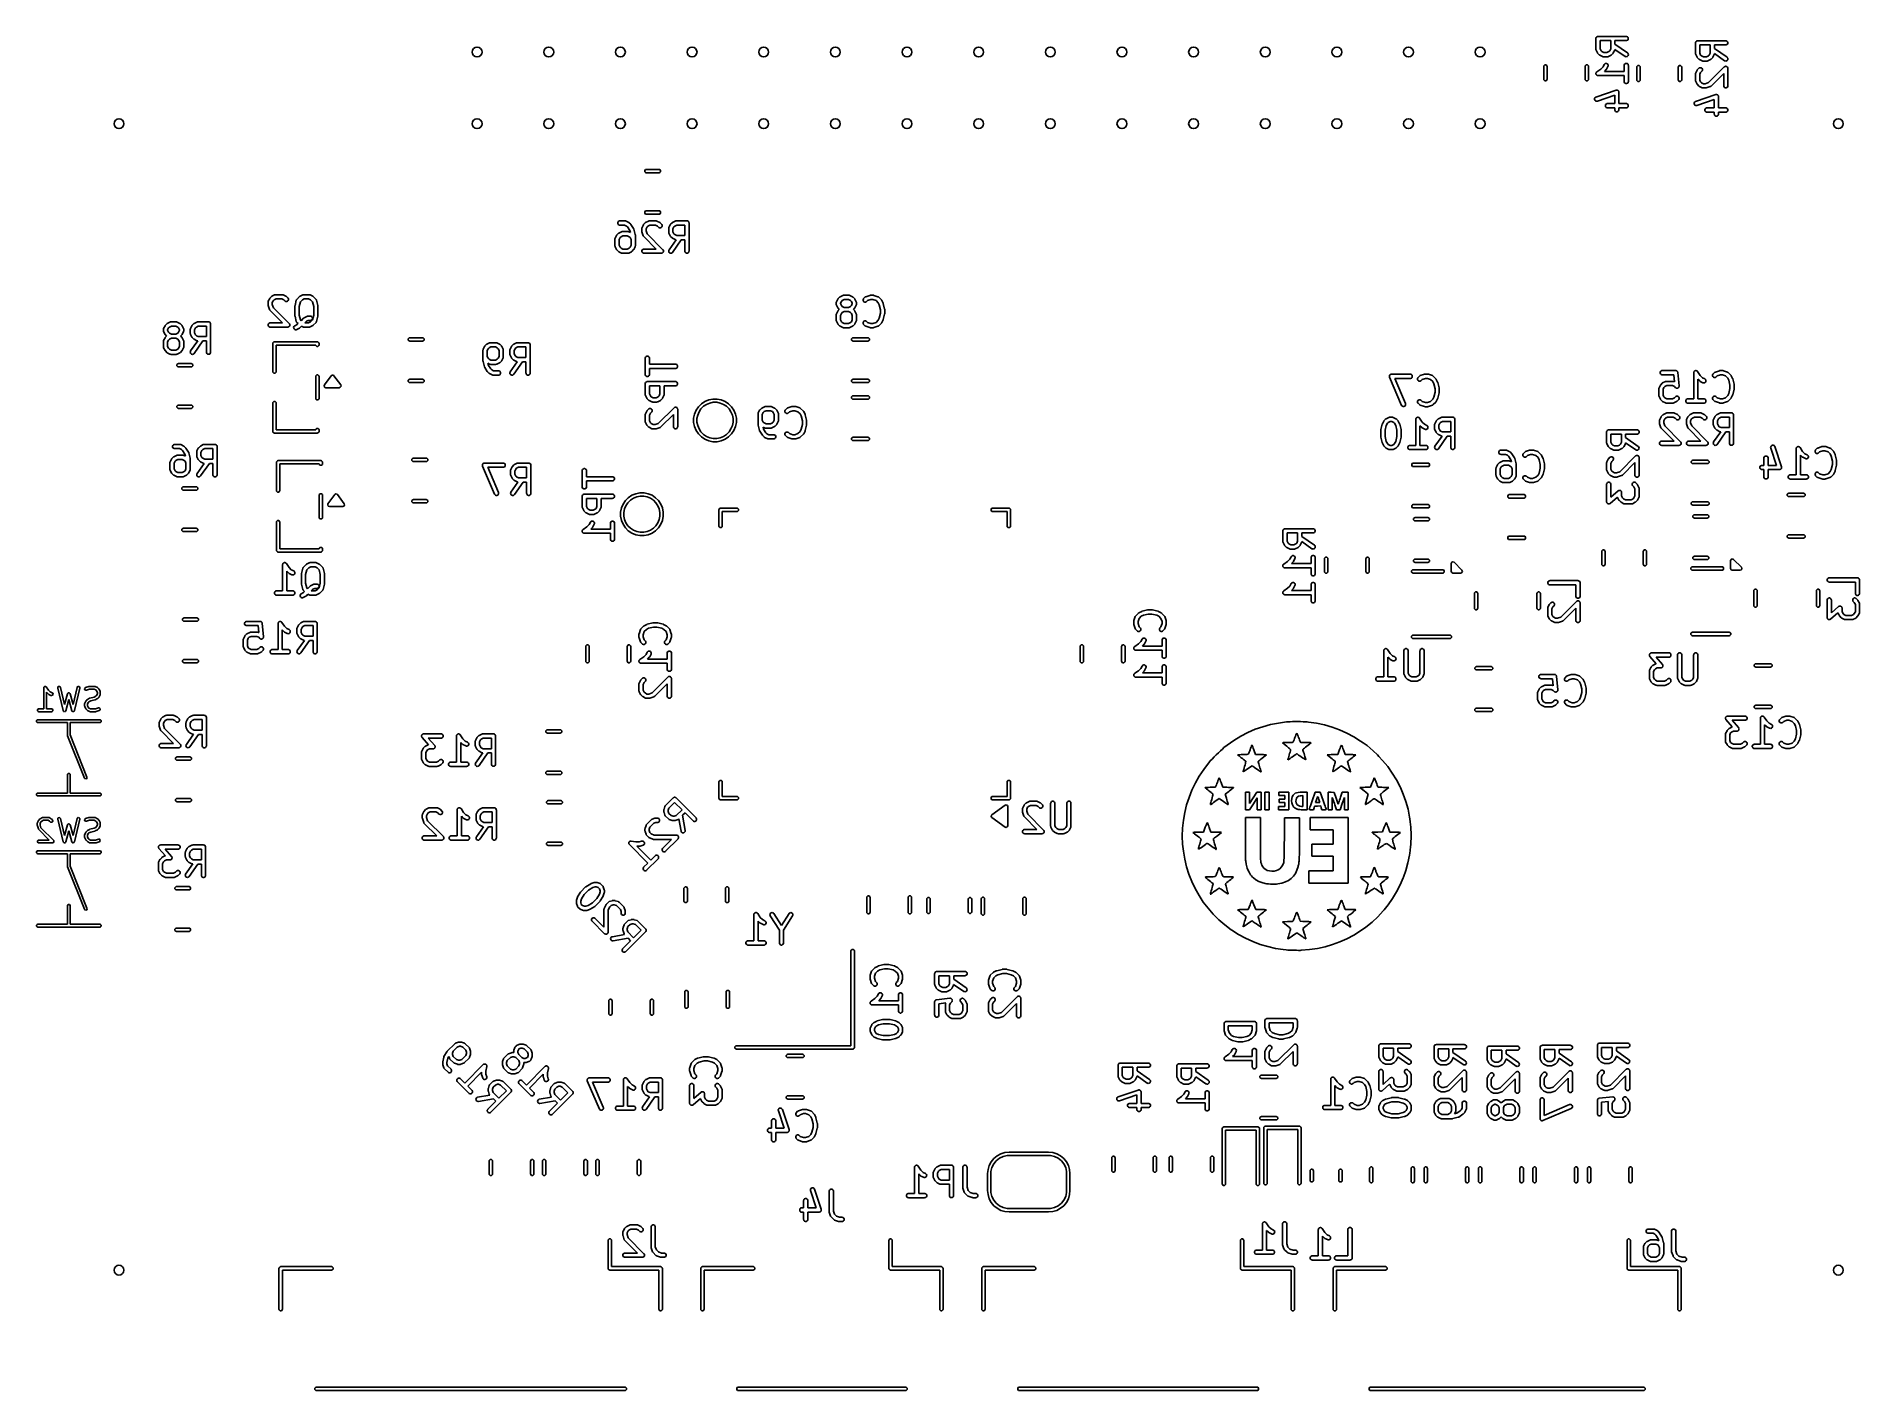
# Model space of a CAD drawing. Extents: x 0.28 to 2.83, y 0.23 to 2.12.
import ezdxf

# ---------------------------------------------------------------- set-up
doc = ezdxf.new("R2010")
doc.units = 0
doc.header["$MEASUREMENT"] = 0
doc.layers.add('BLACK', color=7, linetype='CONTINUOUS')

msp = doc.modelspace()

# ---------------------------------------------------------------- linework, layer by layer
at = {"layer": 'BLACK', "linetype": 'CONTINUOUS'}
for p, q in [((2.4616, 2.1194), (2.4621, 2.1204)), ((2.4616, 2.1188), (2.4616, 2.1194)), ((2.4616, 2.1038), (2.4616, 2.1188)), ((2.4621, 2.1204), (2.4629, 2.1213)), ((2.4629, 2.1213), (2.464, 2.1217)), ((2.464, 2.1217), (2.4645, 2.1218)), ((2.4645, 2.1218), (2.5039, 2.1218)), ((2.4822, 2.1159), (2.4675, 2.1159)), ((2.4675, 2.1159), (2.4675, 2.1045)), ((2.4822, 2.1045), (2.4822, 2.1159)), ((2.5039, 2.1159), (2.4881, 2.1159)), ((2.4881, 2.1159), (2.4881, 2.111)), ((2.5039, 2.1218), (2.5045, 2.1217)), ((2.5045, 2.1159), (2.5039, 2.1159)), ((2.5045, 2.1217), (2.5055, 2.1213)), ((2.5055, 2.1164), (2.5045, 2.1159)), ((2.5055, 2.1213), (2.5064, 2.1204)), ((2.5064, 2.1172), (2.5055, 2.1164)), ((2.5064, 2.1204), (2.5068, 2.1194)), ((2.5068, 2.1182), (2.5064, 2.1172)), ((2.5068, 2.1194), (2.5068, 2.1182)), ((2.6006, 2.1134), (2.6011, 2.1144)), ((2.6006, 2.1128), (2.6006, 2.1134)), ((2.6006, 2.0978), (2.6006, 2.1128)), ((2.6011, 2.1144), (2.6019, 2.1153)), ((2.6019, 2.1153), (2.603, 2.1157)), ((2.603, 2.1157), (2.6035, 2.1158)), ((2.6035, 2.1158), (2.6429, 2.1158)), ((2.6429, 2.1158), (2.6435, 2.1157)), ((2.6435, 2.1157), (2.6445, 2.1153)), ((2.6445, 2.1153), (2.6454, 2.1144)), ((2.6454, 2.1144), (2.6458, 2.1134)), ((2.6458, 2.1122), (2.6454, 2.1112)), ((2.6458, 2.1134), (2.6458, 2.1122)), ((2.4616, 2.1032), (2.4616, 2.1038)), ((2.4617, 2.1031), (2.4616, 2.1032)), ((2.4617, 2.103), (2.4617, 2.1031)), ((2.4619, 2.1025), (2.4617, 2.103)), ((2.4638, 2.0987), (2.4619, 2.1025)), ((2.4639, 2.0985), (2.4638, 2.0987)), ((2.464, 2.0984), (2.4639, 2.0985)), ((2.464, 2.0983), (2.464, 2.0984)), ((2.4641, 2.0982), (2.464, 2.0983)), ((2.4643, 2.098), (2.4641, 2.0982)), ((2.4641, 2.0982), (2.4641, 2.0982)), ((2.4662, 2.0961), (2.4643, 2.098)), ((2.4664, 2.0959), (2.4662, 2.0961)), ((2.4665, 2.0959), (2.4664, 2.0959)), ((2.4666, 2.0958), (2.4665, 2.0959)), ((2.4666, 2.0957), (2.4666, 2.0958)), ((2.4667, 2.0957), (2.4666, 2.0957)), ((2.467, 2.0955), (2.4667, 2.0957)), ((2.4707, 2.0937), (2.467, 2.0955)), ((2.4675, 2.1045), (2.4688, 2.1018)), ((2.4688, 2.1018), (2.47, 2.1006)), ((2.47, 2.1006), (2.4727, 2.0993)), ((2.4713, 2.0935), (2.4707, 2.0937)), ((2.4714, 2.0935), (2.4713, 2.0935)), ((2.4715, 2.0934), (2.4714, 2.0935)), ((2.472, 2.0934), (2.4715, 2.0934)), ((2.4777, 2.0934), (2.472, 2.0934)), ((2.4727, 2.0993), (2.477, 2.0993)), ((2.477, 2.0993), (2.4797, 2.1006)), ((2.4782, 2.0934), (2.4777, 2.0934)), ((2.4783, 2.0935), (2.4782, 2.0934)), ((2.4784, 2.0935), (2.4783, 2.0935)), ((2.479, 2.0937), (2.4784, 2.0935)), ((2.4827, 2.0955), (2.479, 2.0937)), ((2.4797, 2.1006), (2.4809, 2.1018)), ((2.4809, 2.1018), (2.4822, 2.1045)), ((2.483, 2.0957), (2.4827, 2.0955)), ((2.4831, 2.0958), (2.483, 2.0957)), ((2.483, 2.0957), (2.483, 2.0957)), ((2.4832, 2.0959), (2.4831, 2.0958)), ((2.4833, 2.0959), (2.4832, 2.0959)), ((2.4835, 2.0961), (2.4833, 2.0959)), ((2.4854, 2.098), (2.4835, 2.0961)), ((2.4856, 2.0982), (2.4854, 2.098)), ((2.4857, 2.0983), (2.4856, 2.0982)), ((2.4856, 2.0982), (2.4856, 2.0982)), ((2.4858, 2.0985), (2.4857, 2.0984)), ((2.4857, 2.0984), (2.4857, 2.0983)), ((2.4859, 2.0987), (2.4858, 2.0985)), ((2.4878, 2.1025), (2.4859, 2.0987)), ((2.488, 2.103), (2.4878, 2.1025)), ((2.4881, 2.1032), (2.488, 2.1031)), ((2.488, 2.1031), (2.488, 2.103)), ((2.4881, 2.111), (2.5056, 2.0987)), ((2.5022, 2.0939), (2.4881, 2.1038)), ((2.4881, 2.1038), (2.4881, 2.1032)), ((2.5027, 2.0936), (2.5022, 2.0939)), ((2.5038, 2.0934), (2.5027, 2.0936)), ((2.505, 2.0936), (2.5038, 2.0934)), ((2.5059, 2.0942), (2.505, 2.0936)), ((2.5056, 2.0987), (2.506, 2.0984)), ((2.5066, 2.0951), (2.5059, 2.0942)), ((2.506, 2.0984), (2.5067, 2.0974)), ((2.5069, 2.0962), (2.5066, 2.0951)), ((2.5067, 2.0974), (2.5069, 2.0962)), ((2.6006, 2.0972), (2.6006, 2.0978)), ((2.6007, 2.0971), (2.6006, 2.0972)), ((2.6007, 2.097), (2.6007, 2.0971)), ((2.6009, 2.0965), (2.6007, 2.097)), ((2.6028, 2.0927), (2.6009, 2.0965)), ((2.6029, 2.0925), (2.6028, 2.0927)), ((2.603, 2.0924), (2.6029, 2.0925)), ((2.603, 2.0923), (2.603, 2.0924)), ((2.6031, 2.0922), (2.603, 2.0923)), ((2.6033, 2.092), (2.6031, 2.0922)), ((2.6031, 2.0922), (2.6031, 2.0922)), ((2.6052, 2.0901), (2.6033, 2.092)), ((2.6054, 2.0899), (2.6052, 2.0901)), ((2.6055, 2.0899), (2.6054, 2.0899)), ((2.6056, 2.0898), (2.6055, 2.0899)), ((2.6056, 2.0897), (2.6056, 2.0898)), ((2.6057, 2.0897), (2.6056, 2.0897)), ((2.606, 2.0895), (2.6057, 2.0897)), ((2.6097, 2.0877), (2.606, 2.0895)), ((2.6212, 2.1099), (2.6065, 2.1099)), ((2.6065, 2.1099), (2.6065, 2.0985)), ((2.6065, 2.0985), (2.6078, 2.0958)), ((2.6078, 2.0958), (2.609, 2.0946)), ((2.609, 2.0946), (2.6117, 2.0933)), ((2.6103, 2.0875), (2.6097, 2.0877)), ((2.6104, 2.0875), (2.6103, 2.0875)), ((2.6105, 2.0874), (2.6104, 2.0875)), ((2.611, 2.0874), (2.6105, 2.0874)), ((2.6167, 2.0874), (2.611, 2.0874)), ((2.6117, 2.0933), (2.616, 2.0933)), ((2.616, 2.0933), (2.6187, 2.0946)), ((2.6172, 2.0874), (2.6167, 2.0874)), ((2.6173, 2.0875), (2.6172, 2.0874)), ((2.6174, 2.0875), (2.6173, 2.0875)), ((2.618, 2.0877), (2.6174, 2.0875)), ((2.6217, 2.0895), (2.618, 2.0877)), ((2.6187, 2.0946), (2.6199, 2.0958)), ((2.6199, 2.0958), (2.6212, 2.0985)), ((2.6212, 2.0985), (2.6212, 2.1099)), ((2.622, 2.0897), (2.6217, 2.0895)), ((2.6221, 2.0898), (2.622, 2.0897)), ((2.622, 2.0897), (2.622, 2.0897)), ((2.6222, 2.0899), (2.6221, 2.0898)), ((2.6223, 2.0899), (2.6222, 2.0899)), ((2.6225, 2.0901), (2.6223, 2.0899)), ((2.6244, 2.092), (2.6225, 2.0901)), ((2.6246, 2.0922), (2.6244, 2.092)), ((2.6247, 2.0923), (2.6246, 2.0922)), ((2.6246, 2.0922), (2.6246, 2.0922)), ((2.6248, 2.0925), (2.6247, 2.0924)), ((2.6247, 2.0924), (2.6247, 2.0923)), ((2.6249, 2.0927), (2.6248, 2.0925)), ((2.6268, 2.0965), (2.6249, 2.0927)), ((2.627, 2.097), (2.6268, 2.0965)), ((2.6271, 2.0972), (2.627, 2.0971)), ((2.627, 2.0971), (2.627, 2.097)), ((2.6429, 2.1099), (2.6271, 2.1099)), ((2.6271, 2.1099), (2.6271, 2.105)), ((2.6271, 2.105), (2.6446, 2.0927)), ((2.6412, 2.0879), (2.6271, 2.0978)), ((2.6271, 2.0978), (2.6271, 2.0972)), ((2.6417, 2.0876), (2.6412, 2.0879)), ((2.6428, 2.0874), (2.6417, 2.0876)), ((2.644, 2.0876), (2.6428, 2.0874)), ((2.6435, 2.1099), (2.6429, 2.1099)), ((2.6445, 2.1104), (2.6435, 2.1099)), ((2.6449, 2.0882), (2.644, 2.0876)), ((2.6454, 2.1112), (2.6445, 2.1104)), ((2.6446, 2.0927), (2.645, 2.0924)), ((2.6456, 2.0891), (2.6449, 2.0882)), ((2.645, 2.0924), (2.6457, 2.0914)), ((2.6459, 2.0902), (2.6456, 2.0891)), ((2.6457, 2.0914), (2.6459, 2.0902)), ((2.3887, 2.0799), (2.3889, 2.0808)), ((2.3887, 2.062), (2.3887, 2.0799)), ((2.3889, 2.0611), (2.3887, 2.062)), ((2.3889, 2.0808), (2.3902, 2.082)), ((2.3902, 2.082), (2.392, 2.082)), ((2.392, 2.082), (2.3932, 2.0808)), ((2.3932, 2.0808), (2.3934, 2.0799)), ((2.3934, 2.062), (2.3932, 2.0611)), ((2.3934, 2.0799), (2.3934, 2.062)), ((2.4466, 2.0799), (2.4468, 2.0808)), ((2.4466, 2.062), (2.4466, 2.0799)), ((2.4468, 2.0611), (2.4466, 2.062)), ((2.4468, 2.0808), (2.448, 2.082)), ((2.448, 2.082), (2.4498, 2.082)), ((2.4498, 2.082), (2.4511, 2.0808)), ((2.4511, 2.0808), (2.4513, 2.0799)), ((2.4513, 2.062), (2.4511, 2.0611)), ((2.4513, 2.0799), (2.4513, 2.062)), ((2.4616, 2.0706), (2.4618, 2.0709)), ((2.4616, 2.0703), (2.4616, 2.0706)), ((2.4616, 2.0701), (2.4616, 2.0703)), ((2.4616, 2.0698), (2.4616, 2.0701)), ((2.4616, 2.0695), (2.4616, 2.0698)), ((2.4618, 2.0692), (2.4616, 2.0695)), ((2.4618, 2.0712), (2.462, 2.0714)), ((2.4618, 2.0709), (2.4618, 2.0712)), ((2.4618, 2.0689), (2.4618, 2.0692)), ((2.462, 2.0687), (2.4618, 2.0689)), ((2.462, 2.0714), (2.4621, 2.0717)), ((2.4621, 2.0684), (2.462, 2.0687)), ((2.4621, 2.0717), (2.4623, 2.0719)), ((2.4623, 2.0682), (2.4621, 2.0684)), ((2.4623, 2.0719), (2.4625, 2.0722)), ((2.4624, 2.068), (2.4623, 2.0682)), ((2.4627, 2.0678), (2.4624, 2.068)), ((2.4625, 2.0722), (2.4629, 2.0725)), ((2.4629, 2.0676), (2.4627, 2.0678)), ((2.4629, 2.0725), (2.4683, 2.0761)), ((2.4629, 2.0725), (2.4629, 2.0725)), ((2.4629, 2.0725), (2.4629, 2.0725)), ((2.4629, 2.0725), (2.4629, 2.0725)), ((2.4632, 2.0675), (2.4629, 2.0676)), ((2.4634, 2.0673), (2.4632, 2.0675)), ((2.4637, 2.0673), (2.4634, 2.0673)), ((2.464, 2.0672), (2.4637, 2.0673)), ((2.4645, 2.0671), (2.464, 2.0672)), ((2.501, 2.0671), (2.4645, 2.0671)), ((2.4645, 2.0671), (2.4645, 2.0671)), ((2.4645, 2.0671), (2.4645, 2.0671)), ((2.4645, 2.0671), (2.4645, 2.0671)), ((2.4683, 2.0761), (2.4715, 2.0793)), ((2.4715, 2.0793), (2.4731, 2.0826)), ((2.4731, 2.0826), (2.4735, 2.0831)), ((2.4735, 2.0831), (2.4743, 2.0839)), ((2.476, 2.0755), (2.4735, 2.073)), ((2.4735, 2.073), (2.501, 2.073)), ((2.4743, 2.0839), (2.4754, 2.0842)), ((2.4754, 2.0842), (2.4766, 2.0842)), ((2.4762, 2.0757), (2.476, 2.0755)), ((2.4763, 2.0758), (2.4762, 2.0758)), ((2.4762, 2.0758), (2.4762, 2.0757)), ((2.4764, 2.0759), (2.4763, 2.0758)), ((2.4766, 2.0762), (2.4764, 2.076)), ((2.4764, 2.076), (2.4764, 2.0759)), ((2.4766, 2.0842), (2.4776, 2.0836)), ((2.4784, 2.08), (2.4766, 2.0762)), ((2.4776, 2.0836), (2.4783, 2.0828)), ((2.4783, 2.0828), (2.4787, 2.0817)), ((2.4786, 2.0805), (2.4784, 2.08)), ((2.4787, 2.0817), (2.4786, 2.0805)), ((2.501, 2.0819), (2.5015, 2.083)), ((2.501, 2.0813), (2.501, 2.0819)), ((2.501, 2.073), (2.501, 2.0813)), ((2.501, 2.0588), (2.501, 2.0671)), ((2.5015, 2.083), (2.5023, 2.0838)), ((2.5023, 2.0838), (2.5033, 2.0842)), ((2.5033, 2.0842), (2.5045, 2.0842)), ((2.5045, 2.0842), (2.5055, 2.0838)), ((2.5055, 2.0838), (2.5064, 2.083)), ((2.5064, 2.083), (2.5068, 2.0819)), ((2.5068, 2.0819), (2.5069, 2.0813)), ((2.5069, 2.0813), (2.5069, 2.0588)), ((2.5187, 2.0789), (2.5189, 2.0798)), ((2.5187, 2.0611), (2.5187, 2.0789)), ((2.5189, 2.0798), (2.5202, 2.0811)), ((2.5202, 2.0811), (2.522, 2.0811)), ((2.522, 2.0811), (2.5232, 2.0798)), ((2.5232, 2.0798), (2.5234, 2.0789)), ((2.5234, 2.0789), (2.5234, 2.0611)), ((2.5766, 2.0789), (2.5768, 2.0798)), ((2.5766, 2.0611), (2.5766, 2.0789)), ((2.5768, 2.0798), (2.578, 2.0811)), ((2.578, 2.0811), (2.5798, 2.0811)), ((2.5798, 2.0811), (2.5811, 2.0798)), ((2.5811, 2.0798), (2.5813, 2.0789)), ((2.5813, 2.0789), (2.5813, 2.0611)), ((2.6006, 2.0703), (2.6007, 2.0704)), ((2.6006, 2.0697), (2.6006, 2.0703)), ((2.6006, 2.0603), (2.6006, 2.0697)), ((2.6007, 2.0705), (2.6009, 2.071)), ((2.6007, 2.0704), (2.6007, 2.0705)), ((2.6009, 2.071), (2.6028, 2.0748)), ((2.6028, 2.0748), (2.6029, 2.075)), ((2.6029, 2.075), (2.603, 2.0751)), ((2.603, 2.0751), (2.603, 2.0752)), ((2.603, 2.0752), (2.6031, 2.0752)), ((2.6031, 2.0753), (2.6033, 2.0755)), ((2.6031, 2.0752), (2.6031, 2.0753)), ((2.6033, 2.0755), (2.6052, 2.0774)), ((2.6052, 2.0774), (2.6056, 2.0778)), ((2.6056, 2.0778), (2.6067, 2.0782)), ((2.6078, 2.0717), (2.6065, 2.069)), ((2.6065, 2.069), (2.6065, 2.061)), ((2.6067, 2.0782), (2.6079, 2.0782)), ((2.6094, 2.0732), (2.6078, 2.0717)), ((2.6079, 2.0782), (2.6089, 2.0778)), ((2.6089, 2.0778), (2.6097, 2.077)), ((2.6097, 2.0737), (2.6094, 2.0732)), ((2.6097, 2.077), (2.6102, 2.0759)), ((2.6102, 2.0747), (2.6097, 2.0737)), ((2.6102, 2.0759), (2.6102, 2.0747)), ((2.6188, 2.0573), (2.6408, 2.0793)), ((2.64, 2.0701), (2.6225, 2.0526)), ((2.64, 2.0528), (2.64, 2.0701)), ((2.6408, 2.0793), (2.6413, 2.0796)), ((2.6413, 2.0796), (2.642, 2.08)), ((2.642, 2.08), (2.6423, 2.0801)), ((2.6423, 2.0801), (2.6435, 2.0801)), ((2.6435, 2.0801), (2.6445, 2.0796)), ((2.6445, 2.0796), (2.6454, 2.0788)), ((2.6454, 2.0788), (2.6456, 2.0782)), ((2.6456, 2.0782), (2.6458, 2.0778)), ((2.6458, 2.0778), (2.6459, 2.0772)), ((2.6459, 2.0772), (2.6459, 2.0528)), ((2.3902, 2.0598), (2.3889, 2.0611)), ((2.392, 2.0598), (2.3902, 2.0598)), ((2.3932, 2.0611), (2.392, 2.0598)), ((2.448, 2.0598), (2.4468, 2.0611)), ((2.4498, 2.0598), (2.448, 2.0598)), ((2.4511, 2.0611), (2.4498, 2.0598)), ((2.4598, 2.0352), (2.4603, 2.0363)), ((2.4603, 2.0363), (2.4612, 2.037)), ((2.4612, 2.037), (2.4617, 2.0372)), ((2.4617, 2.0372), (2.4898, 2.0466)), ((2.4878, 2.0397), (2.4636, 2.0316)), ((2.4878, 2.028), (2.4878, 2.0397)), ((2.4898, 2.0466), (2.4901, 2.0467)), ((2.4901, 2.0467), (2.4902, 2.0467)), ((2.4902, 2.0467), (2.4903, 2.0467)), ((2.4903, 2.0467), (2.4904, 2.0467)), ((2.4904, 2.0467), (2.4909, 2.0467)), ((2.4909, 2.0467), (2.4914, 2.0467)), ((2.4914, 2.0467), (2.4915, 2.0467)), ((2.4915, 2.0467), (2.4916, 2.0467)), ((2.4916, 2.0467), (2.492, 2.0465)), ((2.492, 2.0465), (2.4924, 2.0463)), ((2.4924, 2.0463), (2.4925, 2.0462)), ((2.4925, 2.0462), (2.4926, 2.0461)), ((2.4926, 2.0461), (2.4929, 2.0458)), ((2.4929, 2.0458), (2.4932, 2.0455)), ((2.4932, 2.0455), (2.4933, 2.0454)), ((2.4933, 2.0454), (2.4933, 2.0453)), ((2.4933, 2.0453), (2.4935, 2.0448)), ((2.4935, 2.0448), (2.4937, 2.0444)), ((2.4937, 2.0444), (2.4937, 2.0442)), ((2.4937, 2.0442), (2.4937, 2.0442)), ((2.4937, 2.0442), (2.4937, 2.0441)), ((2.4937, 2.0441), (2.4937, 2.0438)), ((2.4937, 2.0438), (2.4937, 2.028)), ((2.501, 2.0582), (2.501, 2.0588)), ((2.5015, 2.0572), (2.501, 2.0582)), ((2.5023, 2.0564), (2.5015, 2.0572)), ((2.5033, 2.0559), (2.5023, 2.0564)), ((2.5045, 2.0559), (2.5033, 2.0559)), ((2.5055, 2.0564), (2.5045, 2.0559)), ((2.5064, 2.0572), (2.5055, 2.0564)), ((2.5068, 2.0582), (2.5064, 2.0572)), ((2.5069, 2.0588), (2.5068, 2.0582)), ((2.5189, 2.0602), (2.5187, 2.0611)), ((2.5202, 2.0589), (2.5189, 2.0602)), ((2.522, 2.0589), (2.5202, 2.0589)), ((2.5232, 2.0602), (2.522, 2.0589)), ((2.5234, 2.0611), (2.5232, 2.0602)), ((2.5768, 2.0602), (2.5766, 2.0611)), ((2.578, 2.0589), (2.5768, 2.0602)), ((2.5798, 2.0589), (2.578, 2.0589)), ((2.5811, 2.0602), (2.5798, 2.0589)), ((2.5813, 2.0611), (2.5811, 2.0602)), ((2.6006, 2.0597), (2.6006, 2.0603)), ((2.6007, 2.0596), (2.6006, 2.0597)), ((2.6007, 2.0595), (2.6007, 2.0596)), ((2.6009, 2.059), (2.6007, 2.0595)), ((2.6007, 2.0312), (2.6288, 2.0406)), ((2.6028, 2.0552), (2.6009, 2.059)), ((2.6029, 2.055), (2.6028, 2.0552)), ((2.603, 2.0549), (2.6029, 2.055)), ((2.603, 2.0548), (2.603, 2.0549)), ((2.6031, 2.0548), (2.603, 2.0548)), ((2.6031, 2.0547), (2.6031, 2.0548)), ((2.6033, 2.0545), (2.6031, 2.0547)), ((2.6052, 2.0526), (2.6033, 2.0545)), ((2.6054, 2.0524), (2.6052, 2.0526)), ((2.6055, 2.0524), (2.6054, 2.0524)), ((2.6056, 2.0523), (2.6055, 2.0524)), ((2.6056, 2.0522), (2.6056, 2.0523)), ((2.6057, 2.0522), (2.6056, 2.0522)), ((2.606, 2.052), (2.6057, 2.0522)), ((2.6097, 2.0502), (2.606, 2.052)), ((2.6065, 2.061), (2.6078, 2.0583)), ((2.6078, 2.0583), (2.609, 2.0571)), ((2.609, 2.0571), (2.6117, 2.0558)), ((2.6103, 2.05), (2.6097, 2.0502)), ((2.6104, 2.05), (2.6103, 2.05)), ((2.6105, 2.0499), (2.6104, 2.05)), ((2.611, 2.0499), (2.6105, 2.0499)), ((2.6148, 2.0499), (2.611, 2.0499)), ((2.6117, 2.0558), (2.6143, 2.0558)), ((2.6143, 2.0558), (2.6188, 2.0573)), ((2.6151, 2.0499), (2.6148, 2.0499)), ((2.6152, 2.0499), (2.6151, 2.0499)), ((2.6153, 2.0499), (2.6152, 2.0499)), ((2.6154, 2.0499), (2.6153, 2.0499)), ((2.6157, 2.05), (2.6154, 2.0499)), ((2.6154, 2.0499), (2.6154, 2.0499)), ((2.6213, 2.0519), (2.6157, 2.05)), ((2.6219, 2.0521), (2.6213, 2.0519)), ((2.622, 2.0522), (2.6219, 2.0521)), ((2.6225, 2.0526), (2.622, 2.0522)), ((2.622, 2.0522), (2.622, 2.0522)), ((2.6288, 2.0406), (2.6291, 2.0407)), ((2.6291, 2.0407), (2.6292, 2.0407)), ((2.6292, 2.0407), (2.6293, 2.0407)), ((2.6293, 2.0407), (2.6294, 2.0407)), ((2.6294, 2.0407), (2.6299, 2.0407)), ((2.6299, 2.0407), (2.6304, 2.0407)), ((2.6304, 2.0407), (2.6305, 2.0407)), ((2.6305, 2.0407), (2.6306, 2.0407)), ((2.6306, 2.0407), (2.631, 2.0405)), ((2.631, 2.0405), (2.6314, 2.0403)), ((2.6314, 2.0403), (2.6315, 2.0402)), ((2.6315, 2.0402), (2.6316, 2.0401)), ((2.6316, 2.0401), (2.6319, 2.0398)), ((2.6319, 2.0398), (2.6322, 2.0395)), ((2.6322, 2.0395), (2.6323, 2.0394)), ((2.6323, 2.0394), (2.6323, 2.0393)), ((2.6323, 2.0393), (2.6325, 2.0388)), ((2.6325, 2.0388), (2.6327, 2.0384)), ((2.6327, 2.0384), (2.6327, 2.0382)), ((2.6327, 2.0382), (2.6327, 2.0382)), ((2.6327, 2.0382), (2.6327, 2.0381)), ((2.6327, 2.0381), (2.6327, 2.0378)), ((2.6327, 2.0378), (2.6327, 2.022)), ((2.64, 2.0522), (2.64, 2.0528)), ((2.6405, 2.0512), (2.64, 2.0522)), ((2.6413, 2.0504), (2.6405, 2.0512)), ((2.6423, 2.0499), (2.6413, 2.0504)), ((2.6435, 2.0499), (2.6423, 2.0499)), ((2.6445, 2.0504), (2.6435, 2.0499)), ((2.6454, 2.0512), (2.6445, 2.0504)), ((2.6458, 2.0522), (2.6454, 2.0512)), ((2.6459, 2.0528), (2.6458, 2.0522)), ((2.4597, 2.0341), (2.4598, 2.0352)), ((2.4601, 2.033), (2.4597, 2.0341)), ((2.4609, 2.0321), (2.4601, 2.033)), ((2.4619, 2.0316), (2.4609, 2.0321)), ((2.463, 2.0315), (2.4619, 2.0316)), ((2.4636, 2.0316), (2.463, 2.0315)), ((2.4748, 2.0256), (2.4752, 2.0267)), ((2.4748, 2.0245), (2.4748, 2.0256)), ((2.4752, 2.0234), (2.4748, 2.0245)), ((2.4752, 2.0267), (2.476, 2.0275)), ((2.476, 2.0226), (2.4752, 2.0234)), ((2.476, 2.0275), (2.4771, 2.028)), ((2.4771, 2.0222), (2.476, 2.0226)), ((2.4771, 2.028), (2.4777, 2.028)), ((2.4777, 2.0221), (2.4771, 2.0222)), ((2.4777, 2.028), (2.4878, 2.028)), ((2.4878, 2.0221), (2.4777, 2.0221)), ((2.4878, 2.0194), (2.4878, 2.0221)), ((2.4879, 2.0189), (2.4878, 2.0194)), ((2.4883, 2.0178), (2.4879, 2.0189)), ((2.4891, 2.017), (2.4883, 2.0178)), ((2.4902, 2.0165), (2.4891, 2.017)), ((2.4914, 2.0165), (2.4902, 2.0165)), ((2.4924, 2.017), (2.4914, 2.0165)), ((2.4932, 2.0178), (2.4924, 2.017)), ((2.4937, 2.0189), (2.4932, 2.0178)), ((2.4937, 2.028), (2.5039, 2.028)), ((2.5039, 2.0221), (2.4937, 2.0221)), ((2.4937, 2.0221), (2.4937, 2.0194)), ((2.4937, 2.0194), (2.4937, 2.0189)), ((2.5039, 2.028), (2.5045, 2.028)), ((2.5045, 2.0222), (2.5039, 2.0221)), ((2.5045, 2.028), (2.5055, 2.0275)), ((2.5055, 2.0226), (2.5045, 2.0222)), ((2.5055, 2.0275), (2.5064, 2.0267)), ((2.5064, 2.0234), (2.5055, 2.0226)), ((2.5064, 2.0267), (2.5068, 2.0256)), ((2.5068, 2.0245), (2.5064, 2.0234)), ((2.5068, 2.0256), (2.5068, 2.0245)), ((2.5987, 2.0281), (2.5988, 2.0292)), ((2.5991, 2.027), (2.5987, 2.0281)), ((2.5988, 2.0292), (2.5993, 2.0303)), ((2.5999, 2.0261), (2.5991, 2.027)), ((2.5993, 2.0303), (2.6002, 2.031)), ((2.6009, 2.0256), (2.5999, 2.0261)), ((2.6002, 2.031), (2.6007, 2.0312)), ((2.602, 2.0255), (2.6009, 2.0256)), ((2.6026, 2.0256), (2.602, 2.0255)), ((2.6268, 2.0337), (2.6026, 2.0256)), ((2.6138, 2.0196), (2.6142, 2.0207)), ((2.6138, 2.0185), (2.6138, 2.0196)), ((2.6142, 2.0174), (2.6138, 2.0185)), ((2.6142, 2.0207), (2.615, 2.0215)), ((2.615, 2.0166), (2.6142, 2.0174)), ((2.615, 2.0215), (2.6161, 2.022)), ((2.6161, 2.0162), (2.615, 2.0166)), ((2.6161, 2.022), (2.6167, 2.022)), ((2.6167, 2.0161), (2.6161, 2.0162)), ((2.6167, 2.022), (2.6268, 2.022)), ((2.6268, 2.0161), (2.6167, 2.0161)), ((2.6268, 2.022), (2.6268, 2.0337)), ((2.6268, 2.0134), (2.6268, 2.0161)), ((2.6269, 2.0129), (2.6268, 2.0134)), ((2.6273, 2.0118), (2.6269, 2.0129)), ((2.6281, 2.011), (2.6273, 2.0118)), ((2.6292, 2.0105), (2.6281, 2.011)), ((2.6304, 2.0105), (2.6292, 2.0105)), ((2.6314, 2.011), (2.6304, 2.0105)), ((2.6322, 2.0118), (2.6314, 2.011)), ((2.6327, 2.0129), (2.6322, 2.0118)), ((2.6327, 2.022), (2.6429, 2.022)), ((2.6429, 2.0161), (2.6327, 2.0161)), ((2.6327, 2.0161), (2.6327, 2.0134)), ((2.6327, 2.0134), (2.6327, 2.0129)), ((2.6429, 2.022), (2.6435, 2.022)), ((2.6435, 2.0162), (2.6429, 2.0161)), ((2.6435, 2.022), (2.6445, 2.0215)), ((2.6445, 2.0166), (2.6435, 2.0162)), ((2.6445, 2.0215), (2.6454, 2.0207)), ((2.6454, 2.0174), (2.6445, 2.0166)), ((2.6454, 2.0207), (2.6458, 2.0196)), ((2.6458, 2.0185), (2.6454, 2.0174)), ((2.6458, 2.0196), (2.6458, 2.0185)), ((1.1339, 1.9348), (1.1352, 1.9361)), ((1.1339, 1.933), (1.1339, 1.9348)), ((1.1352, 1.9361), (1.1361, 1.9363)), ((1.1361, 1.9363), (1.1539, 1.9363)), ((1.1539, 1.9363), (1.1548, 1.9361)), ((1.1548, 1.9361), (1.1561, 1.9348)), ((1.1561, 1.9348), (1.1561, 1.933)), ((1.1352, 1.9318), (1.1339, 1.933)), ((1.1361, 1.9316), (1.1352, 1.9318)), ((1.1539, 1.9316), (1.1361, 1.9316)), ((1.1548, 1.9318), (1.1539, 1.9316)), ((1.1561, 1.933), (1.1548, 1.9318)), ((1.0962, 1.8621), (1.0966, 1.8631)), ((1.0962, 1.8609), (1.0962, 1.8621)), ((1.0966, 1.8599), (1.0962, 1.8609)), ((1.0966, 1.8631), (1.0974, 1.864)), ((1.0974, 1.859), (1.0966, 1.8599)), ((1.0974, 1.864), (1.0985, 1.8644)), ((1.0985, 1.8586), (1.0974, 1.859)), ((1.0985, 1.8644), (1.0991, 1.8645)), ((1.0991, 1.8586), (1.0985, 1.8586)), ((1.0991, 1.8645), (1.1066, 1.8645)), ((1.1059, 1.8586), (1.0991, 1.8586)), ((1.1086, 1.8572), (1.1059, 1.8586)), ((1.1066, 1.8645), (1.1071, 1.8644)), ((1.1071, 1.8644), (1.1072, 1.8644)), ((1.1072, 1.8644), (1.1073, 1.8644)), ((1.1073, 1.8644), (1.1079, 1.8641)), ((1.1079, 1.8641), (1.1116, 1.8623)), ((1.1116, 1.8623), (1.1119, 1.8621)), ((1.1119, 1.8621), (1.112, 1.8621)), ((1.112, 1.8621), (1.112, 1.862)), ((1.112, 1.862), (1.1121, 1.862)), ((1.1121, 1.862), (1.1122, 1.8619)), ((1.1122, 1.8619), (1.1124, 1.8617)), ((1.1124, 1.8617), (1.1143, 1.8598)), ((1.1143, 1.8598), (1.1143, 1.8598)), ((1.1143, 1.8598), (1.1143, 1.8598)), ((1.1143, 1.8598), (1.1145, 1.8596)), ((1.1145, 1.8596), (1.1146, 1.8594)), ((1.1146, 1.8594), (1.1146, 1.8594)), ((1.1146, 1.8594), (1.1146, 1.8594)), ((1.1146, 1.8594), (1.1184, 1.8538)), ((1.1302, 1.8553), (1.132, 1.8591)), ((1.132, 1.8591), (1.1322, 1.8593)), ((1.1322, 1.8594), (1.1323, 1.8595)), ((1.1322, 1.8593), (1.1322, 1.8594)), ((1.1323, 1.8595), (1.1324, 1.8596)), ((1.1324, 1.8596), (1.1326, 1.8598)), ((1.1324, 1.8596), (1.1324, 1.8596)), ((1.1326, 1.8598), (1.1345, 1.8617)), ((1.1339, 1.877), (1.1352, 1.8782)), ((1.1339, 1.8752), (1.1339, 1.877)), ((1.1352, 1.8739), (1.1339, 1.8752)), ((1.1345, 1.8617), (1.1347, 1.8619)), ((1.1347, 1.8619), (1.1348, 1.862)), ((1.1348, 1.862), (1.1349, 1.8621)), ((1.1348, 1.862), (1.1348, 1.862)), ((1.1349, 1.8621), (1.135, 1.8621)), ((1.135, 1.8621), (1.1352, 1.8623)), ((1.1352, 1.8782), (1.1361, 1.8784)), ((1.1361, 1.8737), (1.1352, 1.8739)), ((1.1352, 1.8623), (1.139, 1.8641)), ((1.1361, 1.8784), (1.1539, 1.8784)), ((1.1539, 1.8737), (1.1361, 1.8737)), ((1.141, 1.8586), (1.1383, 1.8572)), ((1.139, 1.8641), (1.1395, 1.8644)), ((1.1395, 1.8644), (1.1396, 1.8644)), ((1.1396, 1.8644), (1.1397, 1.8644)), ((1.1397, 1.8644), (1.1403, 1.8645)), ((1.1403, 1.8645), (1.1497, 1.8645)), ((1.149, 1.8586), (1.141, 1.8586)), ((1.1517, 1.8572), (1.149, 1.8586)), ((1.1497, 1.8645), (1.1503, 1.8644)), ((1.1503, 1.8644), (1.1504, 1.8644)), ((1.1504, 1.8644), (1.1505, 1.8644)), ((1.1505, 1.8644), (1.151, 1.8641)), ((1.151, 1.8641), (1.1548, 1.8623)), ((1.1539, 1.8784), (1.1548, 1.8782)), ((1.1548, 1.8739), (1.1539, 1.8737)), ((1.1548, 1.8782), (1.1561, 1.877)), ((1.1561, 1.8752), (1.1548, 1.8739)), ((1.1548, 1.8623), (1.155, 1.8621)), ((1.155, 1.8621), (1.1551, 1.8621)), ((1.1551, 1.8621), (1.1552, 1.862)), ((1.1552, 1.862), (1.1552, 1.862)), ((1.1552, 1.862), (1.1553, 1.8619)), ((1.1553, 1.8619), (1.1555, 1.8617)), ((1.1555, 1.8617), (1.1574, 1.8598)), ((1.1561, 1.877), (1.1561, 1.8752)), ((1.1574, 1.8598), (1.1578, 1.8594)), ((1.1578, 1.8594), (1.1582, 1.8583)), ((1.1582, 1.8583), (1.1582, 1.8572)), ((1.1677, 1.8553), (1.1695, 1.8591)), ((1.1695, 1.8591), (1.1697, 1.8593)), ((1.1697, 1.8594), (1.1698, 1.8595)), ((1.1697, 1.8593), (1.1697, 1.8594)), ((1.1698, 1.8595), (1.1699, 1.8596)), ((1.1699, 1.8596), (1.1701, 1.8598)), ((1.1699, 1.8596), (1.1699, 1.8596)), ((1.1701, 1.8598), (1.172, 1.8617)), ((1.172, 1.8617), (1.1722, 1.8619)), ((1.1722, 1.8619), (1.1722, 1.862)), ((1.1722, 1.862), (1.1723, 1.862)), ((1.1723, 1.862), (1.1724, 1.8621)), ((1.1724, 1.8621), (1.1725, 1.8621)), ((1.1725, 1.8621), (1.1727, 1.8623)), ((1.1727, 1.8623), (1.1765, 1.8641)), ((1.1785, 1.8586), (1.1758, 1.8572)), ((1.1765, 1.8641), (1.177, 1.8644)), ((1.177, 1.8644), (1.1771, 1.8644)), ((1.1771, 1.8644), (1.1772, 1.8644)), ((1.1772, 1.8644), (1.1778, 1.8645)), ((1.1778, 1.8645), (1.1928, 1.8645)), ((1.1899, 1.8586), (1.1785, 1.8586)), ((1.1899, 1.8438), (1.1899, 1.8586)), ((1.1928, 1.8645), (1.1934, 1.8644)), ((1.1934, 1.8644), (1.1944, 1.864)), ((1.1944, 1.864), (1.1953, 1.8631)), ((1.1953, 1.8631), (1.1957, 1.8621)), ((1.1957, 1.8621), (1.1958, 1.8615)), ((1.1958, 1.8615), (1.1958, 1.8221)), ((1.0924, 1.8396), (1.0925, 1.8397)), ((1.0924, 1.839), (1.0924, 1.8396)), ((1.0924, 1.8296), (1.0924, 1.839)), ((1.0925, 1.8398), (1.0927, 1.8403)), ((1.0925, 1.8397), (1.0925, 1.8398)), ((1.0927, 1.8403), (1.0946, 1.8441)), ((1.0946, 1.8441), (1.0947, 1.8443)), ((1.0947, 1.8444), (1.0948, 1.8445)), ((1.0947, 1.8443), (1.0947, 1.8444)), ((1.0948, 1.8445), (1.0949, 1.8446)), ((1.0949, 1.8446), (1.0951, 1.8448)), ((1.0949, 1.8446), (1.0949, 1.8446)), ((1.0951, 1.8448), (1.097, 1.8467)), ((1.097, 1.8467), (1.0972, 1.8469)), ((1.0972, 1.8469), (1.0973, 1.847)), ((1.0973, 1.847), (1.0974, 1.8471)), ((1.0973, 1.847), (1.0973, 1.847)), ((1.0974, 1.8471), (1.0975, 1.8471)), ((1.0975, 1.8471), (1.0977, 1.8473)), ((1.0977, 1.8473), (1.1015, 1.8491)), ((1.0996, 1.841), (1.0983, 1.8383)), ((1.0983, 1.8383), (1.0983, 1.8303)), ((1.1008, 1.8422), (1.0996, 1.841)), ((1.1035, 1.8436), (1.1008, 1.8422)), ((1.1015, 1.8491), (1.102, 1.8494)), ((1.102, 1.8494), (1.1021, 1.8494)), ((1.1021, 1.8494), (1.1022, 1.8494)), ((1.1022, 1.8494), (1.1028, 1.8495)), ((1.1028, 1.8495), (1.1103, 1.8495)), ((1.1096, 1.8436), (1.1035, 1.8436)), ((1.1099, 1.8559), (1.1086, 1.8572)), ((1.1123, 1.8422), (1.1096, 1.8436)), ((1.1132, 1.8509), (1.1099, 1.8559)), ((1.1103, 1.8495), (1.1109, 1.8494)), ((1.1109, 1.8494), (1.111, 1.8494)), ((1.111, 1.8494), (1.1111, 1.8494)), ((1.1111, 1.8494), (1.1116, 1.8491)), ((1.1116, 1.8491), (1.1139, 1.848)), ((1.1135, 1.841), (1.1123, 1.8422)), ((1.1139, 1.848), (1.1132, 1.8509)), ((1.1149, 1.8383), (1.1135, 1.841)), ((1.1149, 1.8303), (1.1149, 1.8383)), ((1.1184, 1.8538), (1.1186, 1.8534)), ((1.1186, 1.8534), (1.1186, 1.8534)), ((1.1186, 1.8534), (1.1186, 1.8533)), ((1.1186, 1.8533), (1.1187, 1.8533)), ((1.1187, 1.8533), (1.1187, 1.8532)), ((1.1187, 1.8532), (1.1188, 1.8528)), ((1.1188, 1.8528), (1.1207, 1.8453)), ((1.1207, 1.8453), (1.1207, 1.8452)), ((1.1207, 1.8452), (1.1207, 1.8452)), ((1.1207, 1.8452), (1.1207, 1.845)), ((1.1207, 1.845), (1.1208, 1.8448)), ((1.1208, 1.8448), (1.1208, 1.8447)), ((1.1208, 1.8447), (1.1208, 1.8446)), ((1.1208, 1.8446), (1.1208, 1.8296)), ((1.1299, 1.8546), (1.13, 1.8547)), ((1.1299, 1.854), (1.1299, 1.8546)), ((1.1299, 1.8503), (1.1299, 1.854)), ((1.1299, 1.85), (1.1299, 1.8503)), ((1.1299, 1.8499), (1.1299, 1.85)), ((1.1299, 1.8498), (1.1299, 1.8499)), ((1.1299, 1.8497), (1.1299, 1.8498)), ((1.1299, 1.8496), (1.1299, 1.8497)), ((1.13, 1.8493), (1.1299, 1.8496)), ((1.13, 1.8548), (1.1302, 1.8553)), ((1.13, 1.8547), (1.13, 1.8548)), ((1.1319, 1.8437), (1.13, 1.8493)), ((1.1321, 1.8432), (1.1319, 1.8437)), ((1.1322, 1.8431), (1.1321, 1.8432)), ((1.1322, 1.843), (1.1322, 1.8431)), ((1.1326, 1.8425), (1.1322, 1.843)), ((1.1501, 1.8251), (1.1326, 1.8425)), ((1.1371, 1.856), (1.1358, 1.8533)), ((1.1358, 1.8533), (1.1358, 1.8507)), ((1.1358, 1.8507), (1.1373, 1.8462)), ((1.1383, 1.8572), (1.1371, 1.856)), ((1.1373, 1.8462), (1.1593, 1.8242)), ((1.1532, 1.8557), (1.1517, 1.8572)), ((1.1537, 1.8553), (1.1532, 1.8557)), ((1.1547, 1.8549), (1.1537, 1.8553)), ((1.1559, 1.8549), (1.1547, 1.8549)), ((1.157, 1.8553), (1.1559, 1.8549)), ((1.1578, 1.8561), (1.157, 1.8553)), ((1.1582, 1.8572), (1.1578, 1.8561)), ((1.1674, 1.8546), (1.1675, 1.8547)), ((1.1674, 1.854), (1.1674, 1.8546)), ((1.1674, 1.8484), (1.1674, 1.854)), ((1.1674, 1.8478), (1.1674, 1.8484)), ((1.1675, 1.8477), (1.1674, 1.8478)), ((1.1675, 1.8548), (1.1677, 1.8553)), ((1.1675, 1.8547), (1.1675, 1.8548)), ((1.1675, 1.8476), (1.1675, 1.8477)), ((1.1677, 1.8471), (1.1675, 1.8476)), ((1.1695, 1.8433), (1.1677, 1.8471)), ((1.1679, 1.8238), (1.1778, 1.8379)), ((1.1697, 1.8431), (1.1695, 1.8433)), ((1.1697, 1.843), (1.1697, 1.8431)), ((1.1698, 1.8429), (1.1697, 1.843)), ((1.1699, 1.8428), (1.1698, 1.8429)), ((1.1701, 1.8425), (1.1699, 1.8428)), ((1.1699, 1.8428), (1.1699, 1.8428)), ((1.172, 1.8407), (1.1701, 1.8425)), ((1.1722, 1.8405), (1.172, 1.8407)), ((1.1722, 1.8404), (1.1722, 1.8405)), ((1.1723, 1.8404), (1.1722, 1.8404)), ((1.1724, 1.8403), (1.1723, 1.8404)), ((1.1725, 1.8403), (1.1724, 1.8403)), ((1.1727, 1.8401), (1.1725, 1.8403)), ((1.1765, 1.8382), (1.1727, 1.8401)), ((1.185, 1.8379), (1.1727, 1.8204)), ((1.1746, 1.856), (1.1733, 1.8533)), ((1.1733, 1.8533), (1.1733, 1.8491)), ((1.1733, 1.8491), (1.1746, 1.8464)), ((1.1758, 1.8572), (1.1746, 1.856)), ((1.1746, 1.8464), (1.1758, 1.8452)), ((1.1758, 1.8452), (1.1785, 1.8438)), ((1.177, 1.838), (1.1765, 1.8382)), ((1.1771, 1.838), (1.177, 1.838)), ((1.1772, 1.838), (1.1771, 1.838)), ((1.1778, 1.8379), (1.1772, 1.838)), ((1.1785, 1.8438), (1.1899, 1.8438)), ((1.1899, 1.8379), (1.185, 1.8379)), ((1.1899, 1.8221), (1.1899, 1.8379)), ((1.0924, 1.8291), (1.0924, 1.8296)), ((1.0925, 1.829), (1.0924, 1.8291)), ((1.0925, 1.8289), (1.0925, 1.829)), ((1.0927, 1.8283), (1.0925, 1.8289)), ((1.0946, 1.8246), (1.0927, 1.8283)), ((1.0947, 1.8243), (1.0946, 1.8246)), ((1.0947, 1.8242), (1.0947, 1.8243)), ((1.0948, 1.8242), (1.0947, 1.8242)), ((1.0949, 1.8241), (1.0948, 1.8242)), ((1.0949, 1.824), (1.0949, 1.8241)), ((1.0951, 1.8238), (1.0949, 1.824)), ((1.097, 1.8219), (1.0951, 1.8238)), ((1.0972, 1.8217), (1.097, 1.8219)), ((1.0973, 1.8217), (1.0972, 1.8217)), ((1.0973, 1.8216), (1.0973, 1.8217)), ((1.0974, 1.8216), (1.0973, 1.8216)), ((1.0975, 1.8215), (1.0974, 1.8216)), ((1.0977, 1.8214), (1.0975, 1.8215)), ((1.1015, 1.8195), (1.0977, 1.8214)), ((1.0983, 1.8303), (1.0996, 1.8276)), ((1.0996, 1.8276), (1.1008, 1.8264)), ((1.1008, 1.8264), (1.1035, 1.8251)), ((1.102, 1.8193), (1.1015, 1.8195)), ((1.1021, 1.8193), (1.102, 1.8193)), ((1.1022, 1.8192), (1.1021, 1.8193)), ((1.1028, 1.8192), (1.1022, 1.8192)), ((1.1103, 1.8192), (1.1028, 1.8192)), ((1.1035, 1.8251), (1.1096, 1.8251)), ((1.1096, 1.8251), (1.1123, 1.8264)), ((1.1109, 1.8192), (1.1103, 1.8192)), ((1.111, 1.8193), (1.1109, 1.8192)), ((1.1111, 1.8193), (1.111, 1.8193)), ((1.1116, 1.8195), (1.1111, 1.8193)), ((1.1154, 1.8214), (1.1116, 1.8195)), ((1.1123, 1.8264), (1.1135, 1.8276)), ((1.1135, 1.8276), (1.1149, 1.8303)), ((1.1156, 1.8215), (1.1154, 1.8214)), ((1.1157, 1.8216), (1.1156, 1.8215)), ((1.1158, 1.8216), (1.1157, 1.8216)), ((1.1159, 1.8217), (1.1158, 1.8216)), ((1.1162, 1.8219), (1.1159, 1.8217)), ((1.1159, 1.8217), (1.1159, 1.8217)), ((1.118, 1.8238), (1.1162, 1.8219)), ((1.1182, 1.824), (1.118, 1.8238)), ((1.1183, 1.8241), (1.1182, 1.824)), ((1.1184, 1.8242), (1.1183, 1.8242)), ((1.1183, 1.8242), (1.1183, 1.8241)), ((1.1186, 1.8246), (1.1184, 1.8243)), ((1.1184, 1.8243), (1.1184, 1.8242)), ((1.1205, 1.8283), (1.1186, 1.8246)), ((1.1207, 1.8289), (1.1205, 1.8283)), ((1.1208, 1.8296), (1.1207, 1.8291)), ((1.1207, 1.8291), (1.1207, 1.829)), ((1.1207, 1.829), (1.1207, 1.8289)), ((1.1299, 1.8227), (1.1304, 1.8238)), ((1.1299, 1.8216), (1.1299, 1.8227)), ((1.1304, 1.8205), (1.1299, 1.8216)), ((1.1304, 1.8238), (1.1312, 1.8246)), ((1.1312, 1.8197), (1.1304, 1.8205)), ((1.1312, 1.8246), (1.1322, 1.825)), ((1.1322, 1.8192), (1.1312, 1.8197)), ((1.1322, 1.825), (1.1328, 1.8251)), ((1.1328, 1.8192), (1.1322, 1.8192)), ((1.1328, 1.8251), (1.1501, 1.8251)), ((1.1572, 1.8192), (1.1328, 1.8192)), ((1.1578, 1.8192), (1.1572, 1.8192)), ((1.1582, 1.8194), (1.1578, 1.8192)), ((1.1588, 1.8197), (1.1582, 1.8194)), ((1.1596, 1.8205), (1.1588, 1.8197)), ((1.1593, 1.8242), (1.1596, 1.8238)), ((1.1596, 1.8238), (1.1601, 1.8227)), ((1.1601, 1.8216), (1.1596, 1.8205)), ((1.1601, 1.8227), (1.1601, 1.8216)), ((1.1674, 1.8222), (1.1676, 1.8233)), ((1.1676, 1.8211), (1.1674, 1.8222)), ((1.1676, 1.8233), (1.1679, 1.8238)), ((1.1682, 1.8201), (1.1676, 1.8211)), ((1.1691, 1.8194), (1.1682, 1.8201)), ((1.1702, 1.8192), (1.1691, 1.8194)), ((1.1714, 1.8194), (1.1702, 1.8192)), ((1.1724, 1.82), (1.1714, 1.8194)), ((1.1727, 1.8204), (1.1724, 1.82)), ((1.1899, 1.8216), (1.1899, 1.8221)), ((1.1904, 1.8205), (1.1899, 1.8216)), ((1.1912, 1.8197), (1.1904, 1.8205)), ((1.1922, 1.8192), (1.1912, 1.8197)), ((1.1934, 1.8192), (1.1922, 1.8192)), ((1.1944, 1.8197), (1.1934, 1.8192)), ((1.1953, 1.8205), (1.1944, 1.8197)), ((1.1957, 1.8216), (1.1953, 1.8205)), ((1.1958, 1.8221), (1.1957, 1.8216)), ((0.6085, 1.7523), (0.6104, 1.756)), ((0.6104, 1.756), (0.6105, 1.7563)), ((0.6105, 1.7563), (0.6105, 1.7564)), ((0.6105, 1.7564), (0.6106, 1.7564)), ((0.6106, 1.7564), (0.6107, 1.7565)), ((0.6107, 1.7566), (0.6109, 1.7568)), ((0.6107, 1.7565), (0.6107, 1.7566)), ((0.6109, 1.7568), (0.6128, 1.7587)), ((0.6128, 1.7587), (0.613, 1.7589)), ((0.613, 1.7589), (0.6131, 1.7589)), ((0.6131, 1.7589), (0.6132, 1.759)), ((0.6132, 1.759), (0.6133, 1.7591)), ((0.6132, 1.759), (0.6132, 1.759)), ((0.6133, 1.7591), (0.6136, 1.7592)), ((0.6136, 1.7592), (0.6173, 1.7611)), ((0.6173, 1.7611), (0.6178, 1.7613)), ((0.6178, 1.7613), (0.618, 1.7613)), ((0.618, 1.7613), (0.6181, 1.7614)), ((0.6181, 1.7614), (0.6186, 1.7614)), ((0.6186, 1.7614), (0.628, 1.7614)), ((0.628, 1.7614), (0.6286, 1.7614)), ((0.6286, 1.7614), (0.6287, 1.7613)), ((0.6287, 1.7613), (0.6288, 1.7613)), ((0.6288, 1.7613), (0.6293, 1.7611)), ((0.6293, 1.7611), (0.6331, 1.7592)), ((0.6331, 1.7592), (0.6333, 1.7591)), ((0.6333, 1.7591), (0.6334, 1.759)), ((0.6334, 1.759), (0.6335, 1.759)), ((0.6335, 1.759), (0.6336, 1.7589)), ((0.6336, 1.7589), (0.6336, 1.7589)), ((0.6336, 1.7589), (0.6338, 1.7587)), ((0.6338, 1.7587), (0.6357, 1.7568)), ((0.6357, 1.7568), (0.6361, 1.7564)), ((0.6361, 1.7564), (0.6365, 1.7553)), ((0.6484, 1.7549), (0.6522, 1.7587)), ((0.6522, 1.7587), (0.6524, 1.7589)), ((0.6524, 1.7589), (0.6525, 1.759)), ((0.6524, 1.7589), (0.6524, 1.7589)), ((0.6525, 1.759), (0.6526, 1.759)), ((0.6526, 1.759), (0.6527, 1.7591)), ((0.6527, 1.7591), (0.6529, 1.7592)), ((0.6529, 1.7592), (0.6567, 1.7611)), ((0.6567, 1.7611), (0.6572, 1.7613)), ((0.6572, 1.7613), (0.6573, 1.7613)), ((0.6573, 1.7613), (0.6574, 1.7614)), ((0.6574, 1.7614), (0.658, 1.7614)), ((0.658, 1.7614), (0.6655, 1.7614)), ((0.6655, 1.7614), (0.6661, 1.7614)), ((0.6661, 1.7614), (0.6662, 1.7613)), ((0.6662, 1.7613), (0.6663, 1.7613)), ((0.6663, 1.7613), (0.6668, 1.7611)), ((0.6668, 1.7611), (0.6706, 1.7592)), ((0.6706, 1.7592), (0.6708, 1.7591)), ((0.6708, 1.7591), (0.6709, 1.759)), ((0.6709, 1.759), (0.671, 1.759)), ((0.671, 1.759), (0.6711, 1.7589)), ((0.6711, 1.7589), (0.6711, 1.7589)), ((0.6711, 1.7589), (0.6713, 1.7587)), ((0.6713, 1.7587), (0.6751, 1.7549)), ((1.4037, 1.7557), (1.4039, 1.7559)), ((1.4039, 1.7559), (1.4057, 1.7578)), ((1.4057, 1.7578), (1.406, 1.758)), ((1.406, 1.758), (1.406, 1.7581)), ((1.406, 1.7581), (1.4061, 1.7581)), ((1.4061, 1.7581), (1.4062, 1.7582)), ((1.4062, 1.7582), (1.4065, 1.7584)), ((1.4062, 1.7582), (1.4062, 1.7582)), ((1.4065, 1.7584), (1.4102, 1.7602)), ((1.4102, 1.7602), (1.4108, 1.7605)), ((1.4108, 1.7605), (1.4109, 1.7605)), ((1.4109, 1.7605), (1.411, 1.7605)), ((1.411, 1.7605), (1.4116, 1.7606)), ((1.4116, 1.7606), (1.4191, 1.7606)), ((1.4191, 1.7606), (1.4196, 1.7605)), ((1.4196, 1.7605), (1.4197, 1.7605)), ((1.4197, 1.7605), (1.4198, 1.7605)), ((1.4198, 1.7605), (1.4204, 1.7602)), ((1.4204, 1.7602), (1.4241, 1.7584)), ((1.4241, 1.7584), (1.4244, 1.7582)), ((1.4244, 1.7582), (1.4245, 1.7582)), ((1.4245, 1.7582), (1.4245, 1.7581)), ((1.4245, 1.7581), (1.4246, 1.7581)), ((1.4246, 1.7581), (1.4247, 1.758)), ((1.4247, 1.758), (1.4249, 1.7578)), ((1.4249, 1.7578), (1.4268, 1.7559)), ((1.4268, 1.7559), (1.427, 1.7557)), ((1.4391, 1.7555), (1.4395, 1.7559)), ((1.4395, 1.7559), (1.4413, 1.7578)), ((1.4413, 1.7578), (1.4418, 1.7582)), ((1.4418, 1.7582), (1.4419, 1.7582)), ((1.4419, 1.7582), (1.442, 1.7583)), ((1.442, 1.7583), (1.4425, 1.7585)), ((1.4425, 1.7585), (1.4481, 1.7604)), ((1.4481, 1.7604), (1.4484, 1.7605)), ((1.4484, 1.7605), (1.4485, 1.7605)), ((1.4485, 1.7605), (1.4486, 1.7605)), ((1.4486, 1.7605), (1.4487, 1.7605)), ((1.4487, 1.7605), (1.4488, 1.7605)), ((1.4488, 1.7605), (1.4491, 1.7606)), ((1.4491, 1.7606), (1.4528, 1.7606)), ((1.4528, 1.7606), (1.4531, 1.7605)), ((1.4531, 1.7605), (1.4532, 1.7605)), ((1.4532, 1.7605), (1.4533, 1.7605)), ((1.4533, 1.7605), (1.4534, 1.7605)), ((1.4534, 1.7605), (1.4535, 1.7605)), ((1.4535, 1.7605), (1.4537, 1.7604)), ((1.4537, 1.7604), (1.4594, 1.7585)), ((1.4594, 1.7585), (1.4599, 1.7583)), ((1.4599, 1.7583), (1.46, 1.7582)), ((1.46, 1.7582), (1.4601, 1.7582)), ((1.4601, 1.7582), (1.4605, 1.7578)), ((1.4605, 1.7578), (1.4643, 1.7541)), ((0.6082, 1.7515), (0.6083, 1.7516)), ((0.6082, 1.751), (0.6082, 1.7515)), ((0.6082, 1.7472), (0.6082, 1.751)), ((0.6082, 1.7469), (0.6082, 1.7472)), ((0.6082, 1.7468), (0.6082, 1.7469)), ((0.6082, 1.7467), (0.6082, 1.7468)), ((0.6082, 1.7466), (0.6082, 1.7467)), ((0.6083, 1.7466), (0.6082, 1.7466)), ((0.6083, 1.7517), (0.6085, 1.7523)), ((0.6083, 1.7516), (0.6083, 1.7517)), ((0.6083, 1.7463), (0.6083, 1.7466)), ((0.6102, 1.7407), (0.6083, 1.7463)), ((0.6104, 1.7401), (0.6102, 1.7407)), ((0.6105, 1.74), (0.6104, 1.7401)), ((0.6109, 1.7395), (0.6105, 1.74)), ((0.6105, 1.74), (0.6105, 1.74)), ((0.6284, 1.722), (0.6109, 1.7395)), ((0.6154, 1.753), (0.6141, 1.7503)), ((0.6141, 1.7503), (0.6141, 1.7477)), ((0.6141, 1.7477), (0.6156, 1.7432)), ((0.6166, 1.7542), (0.6154, 1.753)), ((0.6156, 1.7432), (0.6376, 1.7212)), ((0.6193, 1.7555), (0.6166, 1.7542)), ((0.6273, 1.7555), (0.6193, 1.7555)), ((0.63, 1.7542), (0.6273, 1.7555)), ((0.6315, 1.7526), (0.63, 1.7542)), ((0.632, 1.7523), (0.6315, 1.7526)), ((0.6331, 1.7518), (0.632, 1.7523)), ((0.6342, 1.7518), (0.6331, 1.7518)), ((0.6353, 1.7523), (0.6342, 1.7518)), ((0.6361, 1.7531), (0.6353, 1.7523)), ((0.6365, 1.7541), (0.6361, 1.7531)), ((0.6365, 1.7553), (0.6365, 1.7541)), ((0.6457, 1.746), (0.6458, 1.7461)), ((0.6457, 1.7459), (0.6457, 1.746)), ((0.6457, 1.7457), (0.6457, 1.7459)), ((0.6457, 1.7455), (0.6457, 1.7457)), ((0.6457, 1.7454), (0.6457, 1.7455)), ((0.6457, 1.7453), (0.6457, 1.7454)), ((0.6457, 1.7322), (0.6457, 1.7453)), ((0.6457, 1.7321), (0.6457, 1.7322)), ((0.6457, 1.7319), (0.6457, 1.7321)), ((0.6457, 1.7321), (0.6457, 1.7321)), ((0.6457, 1.7316), (0.6457, 1.7319)), ((0.6458, 1.7315), (0.6457, 1.7316)), ((0.6457, 1.7316), (0.6457, 1.7316)), ((0.6458, 1.7461), (0.6476, 1.7536)), ((0.6476, 1.724), (0.6458, 1.7315)), ((0.6476, 1.7536), (0.6478, 1.7541)), ((0.6478, 1.7541), (0.648, 1.7543)), ((0.648, 1.7545), (0.6484, 1.7549)), ((0.648, 1.7543), (0.648, 1.7545)), ((0.6532, 1.7513), (0.6516, 1.745)), ((0.6516, 1.745), (0.6516, 1.7326)), ((0.6516, 1.7326), (0.6532, 1.7262)), ((0.656, 1.7542), (0.6532, 1.7513)), ((0.6587, 1.7555), (0.656, 1.7542)), ((0.6586, 1.7292), (0.6623, 1.7311)), ((0.6648, 1.7555), (0.6587, 1.7555)), ((0.6623, 1.7311), (0.6628, 1.7313)), ((0.6628, 1.7313), (0.6629, 1.7313)), ((0.6629, 1.7313), (0.663, 1.7314)), ((0.663, 1.7314), (0.6636, 1.7314)), ((0.6636, 1.7314), (0.6674, 1.7314)), ((0.6675, 1.7542), (0.6648, 1.7555)), ((0.6674, 1.7314), (0.6679, 1.7314)), ((0.6703, 1.7513), (0.6675, 1.7542)), ((0.6679, 1.7314), (0.669, 1.7309)), ((0.669, 1.7309), (0.6698, 1.7301)), ((0.6719, 1.745), (0.6703, 1.7513)), ((0.6703, 1.7262), (0.6719, 1.7326)), ((0.6719, 1.7326), (0.6719, 1.745)), ((0.6751, 1.7549), (0.6755, 1.7545)), ((0.6755, 1.7545), (0.6755, 1.7543)), ((0.6755, 1.7543), (0.6757, 1.7541)), ((0.6757, 1.7541), (0.6759, 1.7536)), ((0.6759, 1.7536), (0.6777, 1.7461)), ((0.6777, 1.7315), (0.6759, 1.724)), ((0.6777, 1.7461), (0.6778, 1.746)), ((0.6778, 1.7316), (0.6777, 1.7315)), ((0.6778, 1.746), (0.6778, 1.7459)), ((0.6778, 1.7459), (0.6778, 1.7457)), ((0.6778, 1.7457), (0.6778, 1.7455)), ((0.6778, 1.7455), (0.6778, 1.7454)), ((0.6778, 1.7454), (0.6778, 1.7453)), ((0.6778, 1.7453), (0.6778, 1.7322)), ((0.6778, 1.7322), (0.6778, 1.7321)), ((0.6778, 1.7321), (0.6778, 1.7321)), ((0.6778, 1.7321), (0.6778, 1.7319)), ((0.6778, 1.7319), (0.6778, 1.7316)), ((0.6778, 1.7316), (0.6778, 1.7316)), ((1.4011, 1.7501), (1.4012, 1.7507)), ((1.4011, 1.7482), (1.4011, 1.7501)), ((1.4012, 1.7477), (1.4011, 1.7482)), ((1.4011, 1.7332), (1.4012, 1.7338)), ((1.4011, 1.7257), (1.4011, 1.7332)), ((1.4012, 1.7509), (1.4014, 1.7514)), ((1.4012, 1.7508), (1.4012, 1.7509)), ((1.4012, 1.7507), (1.4012, 1.7508)), ((1.4012, 1.7476), (1.4012, 1.7477)), ((1.4012, 1.7475), (1.4012, 1.7476)), ((1.4014, 1.7469), (1.4012, 1.7475)), ((1.4012, 1.734), (1.4014, 1.7346)), ((1.4012, 1.7339), (1.4012, 1.734)), ((1.4012, 1.7338), (1.4012, 1.7339)), ((1.4014, 1.7514), (1.4033, 1.7552)), ((1.4033, 1.7432), (1.4014, 1.7469)), ((1.4014, 1.7346), (1.4033, 1.7383)), ((1.4033, 1.7552), (1.4035, 1.7554)), ((1.4035, 1.7429), (1.4033, 1.7432)), ((1.4033, 1.7383), (1.4035, 1.7386)), ((1.4035, 1.7555), (1.4036, 1.7556)), ((1.4035, 1.7554), (1.4035, 1.7555)), ((1.4035, 1.7428), (1.4035, 1.7429)), ((1.4036, 1.7428), (1.4035, 1.7428)), ((1.4035, 1.7386), (1.4036, 1.7387)), ((1.4035, 1.7386), (1.4035, 1.7386)), ((1.4036, 1.7556), (1.4036, 1.7557)), ((1.4036, 1.7557), (1.4037, 1.7557)), ((1.4036, 1.7427), (1.4036, 1.7428)), ((1.4037, 1.7426), (1.4036, 1.7427)), ((1.4036, 1.7387), (1.4036, 1.7388)), ((1.4036, 1.7388), (1.4037, 1.7388)), ((1.4039, 1.7424), (1.4037, 1.7426)), ((1.4037, 1.7388), (1.4039, 1.7391)), ((1.4055, 1.7407), (1.4039, 1.7424)), ((1.4039, 1.7391), (1.4055, 1.7407)), ((1.4084, 1.7521), (1.407, 1.7494)), ((1.407, 1.7494), (1.407, 1.7489)), ((1.407, 1.7489), (1.4084, 1.7462)), ((1.4084, 1.7352), (1.407, 1.7325)), ((1.407, 1.7325), (1.407, 1.7264)), ((1.4096, 1.7533), (1.4084, 1.7521)), ((1.4084, 1.7462), (1.4096, 1.745)), ((1.4096, 1.7364), (1.4084, 1.7352)), ((1.4123, 1.7547), (1.4096, 1.7533)), ((1.4096, 1.745), (1.4123, 1.7437)), ((1.4123, 1.7378), (1.4096, 1.7364)), ((1.4184, 1.7547), (1.4123, 1.7547)), ((1.4123, 1.7437), (1.4184, 1.7437)), ((1.4184, 1.7378), (1.4123, 1.7378)), ((1.4211, 1.7533), (1.4184, 1.7547)), ((1.4184, 1.7437), (1.4211, 1.745)), ((1.4211, 1.7364), (1.4184, 1.7378)), ((1.4223, 1.7521), (1.4211, 1.7533)), ((1.4211, 1.745), (1.4223, 1.7462)), ((1.4223, 1.7352), (1.4211, 1.7364)), ((1.4236, 1.7494), (1.4223, 1.7521)), ((1.4223, 1.7462), (1.4236, 1.7489)), ((1.4236, 1.7325), (1.4223, 1.7352)), ((1.4236, 1.7489), (1.4236, 1.7494)), ((1.4236, 1.7264), (1.4236, 1.7325)), ((1.4268, 1.7424), (1.4251, 1.7407)), ((1.4251, 1.7407), (1.4268, 1.7391)), ((1.427, 1.7426), (1.4268, 1.7424)), ((1.4268, 1.7391), (1.427, 1.7388)), ((1.427, 1.7557), (1.427, 1.7557)), ((1.427, 1.7557), (1.4271, 1.7556)), ((1.4271, 1.7428), (1.427, 1.7427)), ((1.427, 1.7427), (1.427, 1.7426)), ((1.427, 1.7388), (1.427, 1.7388)), ((1.427, 1.7388), (1.4271, 1.7387)), ((1.4271, 1.7556), (1.4271, 1.7555)), ((1.4271, 1.7555), (1.4272, 1.7554)), ((1.4272, 1.7429), (1.4271, 1.7428)), ((1.4271, 1.7428), (1.4271, 1.7428)), ((1.4271, 1.7387), (1.4271, 1.7386)), ((1.4271, 1.7386), (1.4272, 1.7386)), ((1.4272, 1.7554), (1.4273, 1.7552)), ((1.4273, 1.7432), (1.4272, 1.7429)), ((1.4272, 1.7386), (1.4273, 1.7383)), ((1.4273, 1.7552), (1.4292, 1.7514)), ((1.4292, 1.7469), (1.4273, 1.7432)), ((1.4273, 1.7383), (1.4292, 1.7346)), ((1.4292, 1.7514), (1.4294, 1.7509)), ((1.4294, 1.7475), (1.4292, 1.7469)), ((1.4292, 1.7346), (1.4294, 1.734)), ((1.4294, 1.7509), (1.4294, 1.7508)), ((1.4294, 1.7508), (1.4295, 1.7507)), ((1.4295, 1.7477), (1.4294, 1.7476)), ((1.4294, 1.7476), (1.4294, 1.7475)), ((1.4294, 1.734), (1.4294, 1.7339)), ((1.4294, 1.7339), (1.4295, 1.7338)), ((1.4295, 1.7507), (1.4295, 1.7501)), ((1.4295, 1.7501), (1.4295, 1.7482)), ((1.4295, 1.7482), (1.4295, 1.7477)), ((1.4295, 1.7338), (1.4295, 1.7332)), ((1.4295, 1.7332), (1.4295, 1.7257)), ((1.4387, 1.7544), (1.4391, 1.7555)), ((1.4387, 1.7533), (1.4387, 1.7544)), ((1.4391, 1.7522), (1.4387, 1.7533)), ((1.4399, 1.7514), (1.4391, 1.7522)), ((1.441, 1.751), (1.4399, 1.7514)), ((1.4421, 1.751), (1.441, 1.751)), ((1.4432, 1.7514), (1.4421, 1.751)), ((1.4436, 1.7518), (1.4432, 1.7514)), ((1.445, 1.7531), (1.4436, 1.7518)), ((1.4495, 1.7547), (1.445, 1.7531)), ((1.4523, 1.7547), (1.4495, 1.7547)), ((1.4568, 1.7531), (1.4523, 1.7547)), ((1.4598, 1.7502), (1.4568, 1.7531)), ((1.4613, 1.7472), (1.4598, 1.7502)), ((1.463, 1.7404), (1.4613, 1.7472)), ((1.4613, 1.7286), (1.463, 1.7355)), ((1.463, 1.7355), (1.463, 1.7404)), ((1.4643, 1.7541), (1.4645, 1.7538)), ((1.4645, 1.7538), (1.4645, 1.7538)), ((1.4645, 1.7538), (1.4646, 1.7537)), ((1.4646, 1.7537), (1.4646, 1.7536)), ((1.4646, 1.7536), (1.4647, 1.7535)), ((1.4647, 1.7535), (1.4648, 1.7533)), ((1.4648, 1.7533), (1.4667, 1.7496)), ((1.4667, 1.7496), (1.4667, 1.7495)), ((1.4667, 1.7495), (1.4667, 1.7495)), ((1.4667, 1.7495), (1.4668, 1.7493)), ((1.4668, 1.7493), (1.4669, 1.749)), ((1.4669, 1.749), (1.4669, 1.749)), ((1.4669, 1.749), (1.4669, 1.7489)), ((1.4669, 1.7489), (1.4688, 1.7414)), ((1.4688, 1.7344), (1.4669, 1.7269)), ((1.4688, 1.7414), (1.4688, 1.7413)), ((1.4688, 1.7413), (1.4688, 1.7413)), ((1.4688, 1.7413), (1.4689, 1.7411)), ((1.4689, 1.7347), (1.4688, 1.7345)), ((1.4688, 1.7345), (1.4688, 1.7345)), ((1.4688, 1.7345), (1.4688, 1.7344)), ((1.4689, 1.7411), (1.4689, 1.7409)), ((1.4689, 1.7409), (1.4689, 1.7408)), ((1.4689, 1.7408), (1.4689, 1.7407)), ((1.4689, 1.7407), (1.4689, 1.7351)), ((1.4689, 1.7351), (1.4689, 1.735)), ((1.4689, 1.735), (1.4689, 1.735)), ((1.4689, 1.735), (1.4689, 1.7347)), ((0.4621, 1.713), (0.4622, 1.7135)), ((0.4621, 1.7111), (0.4621, 1.713)), ((0.4622, 1.7105), (0.4621, 1.7111)), ((0.4622, 1.7137), (0.4624, 1.7143)), ((0.4622, 1.7136), (0.4622, 1.7137)), ((0.4622, 1.7135), (0.4622, 1.7136)), ((0.4622, 1.7104), (0.4622, 1.7105)), ((0.4622, 1.7103), (0.4622, 1.7104)), ((0.4624, 1.7098), (0.4622, 1.7103)), ((0.4624, 1.7143), (0.4643, 1.718)), ((0.4643, 1.706), (0.4624, 1.7098)), ((0.4643, 1.718), (0.4645, 1.7183)), ((0.4645, 1.7058), (0.4643, 1.706)), ((0.4645, 1.7183), (0.4645, 1.7184)), ((0.4645, 1.7184), (0.4646, 1.7184)), ((0.4645, 1.7057), (0.4645, 1.7058)), ((0.4646, 1.7056), (0.4645, 1.7057)), ((0.4646, 1.7185), (0.4647, 1.7186)), ((0.4646, 1.7184), (0.4646, 1.7185)), ((0.4646, 1.7055), (0.4646, 1.7056)), ((0.4647, 1.7055), (0.4646, 1.7055)), ((0.4647, 1.7186), (0.4649, 1.7188)), ((0.4649, 1.7053), (0.4647, 1.7055)), ((0.4649, 1.7188), (0.4667, 1.7207)), ((0.4665, 1.7036), (0.4649, 1.7053)), ((0.4667, 1.7207), (0.467, 1.7209)), ((0.467, 1.7209), (0.4671, 1.721)), ((0.467, 1.7209), (0.467, 1.7209)), ((0.4671, 1.721), (0.4672, 1.721)), ((0.4672, 1.7211), (0.4675, 1.7212)), ((0.4672, 1.721), (0.4672, 1.7211)), ((0.4675, 1.7212), (0.4712, 1.7231)), ((0.4694, 1.715), (0.468, 1.7123)), ((0.468, 1.7123), (0.468, 1.7118)), ((0.468, 1.7118), (0.4694, 1.7091)), ((0.4706, 1.7162), (0.4694, 1.715)), ((0.4694, 1.7091), (0.4706, 1.7079)), ((0.4733, 1.7175), (0.4706, 1.7162)), ((0.4706, 1.7079), (0.4733, 1.7065)), ((0.4712, 1.7231), (0.4718, 1.7233)), ((0.4718, 1.7233), (0.4719, 1.7233)), ((0.4719, 1.7233), (0.472, 1.7234)), ((0.472, 1.7234), (0.4726, 1.7234)), ((0.4726, 1.7234), (0.4801, 1.7234)), ((0.4794, 1.7175), (0.4733, 1.7175)), ((0.4733, 1.7065), (0.4794, 1.7065)), ((0.4821, 1.7162), (0.4794, 1.7175)), ((0.4794, 1.7065), (0.4821, 1.7079)), ((0.4801, 1.7234), (0.4806, 1.7234)), ((0.4806, 1.7234), (0.4807, 1.7233)), ((0.4807, 1.7233), (0.4808, 1.7233)), ((0.4808, 1.7233), (0.4814, 1.7231)), ((0.4814, 1.7231), (0.4851, 1.7212)), ((0.4833, 1.715), (0.4821, 1.7162)), ((0.4821, 1.7079), (0.4833, 1.7091)), ((0.4846, 1.7123), (0.4833, 1.715)), ((0.4833, 1.7091), (0.4846, 1.7118)), ((0.4846, 1.7118), (0.4846, 1.7123)), ((0.4851, 1.7212), (0.4854, 1.7211)), ((0.4854, 1.7211), (0.4855, 1.721)), ((0.4855, 1.721), (0.4855, 1.721)), ((0.4855, 1.721), (0.4856, 1.7209)), ((0.4856, 1.7209), (0.4857, 1.7209)), ((0.4857, 1.7209), (0.4859, 1.7207)), ((0.4859, 1.7207), (0.4878, 1.7188)), ((0.4878, 1.7053), (0.4861, 1.7036)), ((0.4878, 1.7188), (0.488, 1.7186)), ((0.488, 1.7055), (0.4878, 1.7053)), ((0.488, 1.7186), (0.488, 1.7185)), ((0.488, 1.7185), (0.4881, 1.7184)), ((0.4881, 1.7056), (0.488, 1.7055)), ((0.488, 1.7055), (0.488, 1.7055)), ((0.4881, 1.7184), (0.4881, 1.7184)), ((0.4881, 1.7184), (0.4882, 1.7183)), ((0.4882, 1.7058), (0.4881, 1.7057)), ((0.4881, 1.7057), (0.4881, 1.7056)), ((0.4882, 1.7183), (0.4883, 1.718)), ((0.4883, 1.706), (0.4882, 1.7058)), ((0.4883, 1.718), (0.4902, 1.7143)), ((0.4902, 1.7098), (0.4883, 1.706)), ((0.4902, 1.7143), (0.4904, 1.7137)), ((0.4904, 1.7103), (0.4902, 1.7098)), ((0.4904, 1.7137), (0.4904, 1.7136)), ((0.4904, 1.7136), (0.4905, 1.7135)), ((0.4905, 1.7105), (0.4904, 1.7104)), ((0.4904, 1.7104), (0.4904, 1.7103)), ((0.4905, 1.7135), (0.4905, 1.713)), ((0.4905, 1.713), (0.4905, 1.7111)), ((0.4905, 1.7111), (0.4905, 1.7105)), ((0.4996, 1.713), (0.4997, 1.7135)), ((0.4996, 1.7073), (0.4996, 1.713)), ((0.4997, 1.7068), (0.4996, 1.7073)), ((0.4997, 1.7137), (0.4999, 1.7143)), ((0.4997, 1.7136), (0.4997, 1.7137)), ((0.4997, 1.7135), (0.4997, 1.7136)), ((0.4997, 1.7067), (0.4997, 1.7068)), ((0.4997, 1.7066), (0.4997, 1.7067)), ((0.4999, 1.706), (0.4997, 1.7066)), ((0.4999, 1.7143), (0.5018, 1.718)), ((0.5018, 1.7023), (0.4999, 1.706)), ((0.5018, 1.718), (0.502, 1.7183)), ((0.502, 1.7184), (0.5021, 1.7185)), ((0.502, 1.7183), (0.502, 1.7184)), ((0.502, 1.7184), (0.502, 1.7184)), ((0.5021, 1.7185), (0.5022, 1.7186)), ((0.5022, 1.7186), (0.5023, 1.7188)), ((0.5023, 1.7188), (0.5042, 1.7207)), ((0.5042, 1.7207), (0.5044, 1.7209)), ((0.5044, 1.7209), (0.5045, 1.7209)), ((0.5045, 1.7209), (0.5046, 1.721)), ((0.5046, 1.721), (0.5047, 1.721)), ((0.5047, 1.7211), (0.505, 1.7212)), ((0.5047, 1.721), (0.5047, 1.7211)), ((0.505, 1.7212), (0.5087, 1.7231)), ((0.5069, 1.715), (0.5055, 1.7123)), ((0.5055, 1.7123), (0.5055, 1.708)), ((0.5055, 1.708), (0.5069, 1.7053)), ((0.5081, 1.7162), (0.5069, 1.715)), ((0.5069, 1.7053), (0.5081, 1.7041)), ((0.5108, 1.7175), (0.5081, 1.7162)), ((0.5087, 1.7231), (0.5093, 1.7233)), ((0.5093, 1.7233), (0.5094, 1.7233)), ((0.5094, 1.7233), (0.5095, 1.7234)), ((0.5095, 1.7234), (0.5101, 1.7234)), ((0.5101, 1.7234), (0.5251, 1.7234)), ((0.5221, 1.7175), (0.5108, 1.7175)), ((0.5221, 1.7028), (0.5221, 1.7175)), ((0.5251, 1.7234), (0.5256, 1.7234)), ((0.5256, 1.7234), (0.5267, 1.7229)), ((0.5267, 1.7229), (0.5275, 1.7221)), ((0.5275, 1.7221), (0.528, 1.721)), ((0.528, 1.721), (0.528, 1.7205)), ((0.528, 1.7205), (0.528, 1.6811)), ((0.6082, 1.7197), (0.6087, 1.7207)), ((0.6082, 1.7185), (0.6082, 1.7197)), ((0.6087, 1.7175), (0.6082, 1.7185)), ((0.6087, 1.7207), (0.6095, 1.7215)), ((0.6095, 1.7166), (0.6087, 1.7175)), ((0.6095, 1.7215), (0.6106, 1.722)), ((0.6106, 1.7162), (0.6095, 1.7166)), ((0.6106, 1.722), (0.6111, 1.722)), ((0.6111, 1.7161), (0.6106, 1.7162)), ((0.6111, 1.722), (0.6284, 1.722)), ((0.6355, 1.7161), (0.6111, 1.7161)), ((0.6361, 1.7162), (0.6355, 1.7161)), ((0.6364, 1.7163), (0.6361, 1.7162)), ((0.6371, 1.7166), (0.6364, 1.7163)), ((0.638, 1.7175), (0.6371, 1.7166)), ((0.6376, 1.7212), (0.638, 1.7207)), ((0.638, 1.7207), (0.6384, 1.7197)), ((0.6384, 1.7185), (0.638, 1.7175)), ((0.6384, 1.7197), (0.6384, 1.7185)), ((0.6438, 1.7157), (0.6442, 1.7168)), ((0.6439, 1.7146), (0.6438, 1.7157)), ((0.6444, 1.7135), (0.6439, 1.7146)), ((0.6442, 1.7168), (0.6449, 1.7177)), ((0.6453, 1.7128), (0.6444, 1.7135)), ((0.6449, 1.7177), (0.6454, 1.718)), ((0.6464, 1.7124), (0.6453, 1.7128)), ((0.6454, 1.718), (0.6487, 1.7196)), ((0.6475, 1.7125), (0.6464, 1.7124)), ((0.6481, 1.7127), (0.6475, 1.7125)), ((0.6478, 1.7235), (0.6476, 1.724)), ((0.648, 1.7233), (0.6478, 1.7235)), ((0.648, 1.7231), (0.648, 1.7233)), ((0.6484, 1.7226), (0.648, 1.7231)), ((0.6518, 1.7146), (0.6481, 1.7127)), ((0.6501, 1.721), (0.6484, 1.7226)), ((0.6487, 1.7196), (0.6501, 1.721)), ((0.6521, 1.7147), (0.6518, 1.7146)), ((0.6522, 1.7148), (0.6521, 1.7148)), ((0.6521, 1.7148), (0.6521, 1.7147)), ((0.6523, 1.7149), (0.6522, 1.7148)), ((0.6524, 1.7149), (0.6523, 1.7149)), ((0.6526, 1.7151), (0.6524, 1.7149)), ((0.6548, 1.7174), (0.6526, 1.7151)), ((0.6532, 1.7262), (0.6542, 1.7251)), ((0.6542, 1.7251), (0.6578, 1.7287)), ((0.6567, 1.7165), (0.6548, 1.7174)), ((0.6572, 1.7162), (0.6567, 1.7165)), ((0.6573, 1.7162), (0.6572, 1.7162)), ((0.6574, 1.7162), (0.6573, 1.7162)), ((0.658, 1.7161), (0.6574, 1.7162)), ((0.6578, 1.7287), (0.658, 1.7289)), ((0.658, 1.7289), (0.6581, 1.7289)), ((0.6655, 1.7161), (0.658, 1.7161)), ((0.6581, 1.7289), (0.6582, 1.729)), ((0.6582, 1.729), (0.6583, 1.7291)), ((0.6582, 1.729), (0.6582, 1.729)), ((0.6583, 1.7291), (0.6586, 1.7292)), ((0.6616, 1.7242), (0.6595, 1.722)), ((0.6595, 1.722), (0.6648, 1.722)), ((0.6643, 1.7255), (0.6616, 1.7242)), ((0.6674, 1.7255), (0.6643, 1.7255)), ((0.6648, 1.722), (0.6675, 1.7234)), ((0.6661, 1.7162), (0.6655, 1.7161)), ((0.6662, 1.7162), (0.6661, 1.7162)), ((0.6663, 1.7162), (0.6662, 1.7162)), ((0.6668, 1.7165), (0.6663, 1.7162)), ((0.6706, 1.7183), (0.6668, 1.7165)), ((0.6679, 1.7256), (0.6674, 1.7255)), ((0.6675, 1.7234), (0.6703, 1.7262)), ((0.669, 1.726), (0.6679, 1.7256)), ((0.6698, 1.7268), (0.669, 1.726)), ((0.6698, 1.7301), (0.6703, 1.729)), ((0.6703, 1.7279), (0.6698, 1.7268)), ((0.6703, 1.729), (0.6703, 1.7279)), ((0.6708, 1.7185), (0.6706, 1.7183)), ((0.6709, 1.7185), (0.6708, 1.7185)), ((0.671, 1.7186), (0.6709, 1.7185)), ((0.6711, 1.7186), (0.671, 1.7186)), ((0.6713, 1.7189), (0.6711, 1.7187)), ((0.6711, 1.7187), (0.6711, 1.7186)), ((0.6751, 1.7226), (0.6713, 1.7189)), ((0.6755, 1.7231), (0.6751, 1.7226)), ((0.6757, 1.7235), (0.6755, 1.7233)), ((0.6755, 1.7233), (0.6755, 1.7231)), ((0.6759, 1.724), (0.6757, 1.7235)), ((1.4012, 1.7252), (1.4011, 1.7257)), ((1.4012, 1.7251), (1.4012, 1.7252)), ((1.4012, 1.725), (1.4012, 1.7251)), ((1.4014, 1.7244), (1.4012, 1.725)), ((1.4033, 1.7207), (1.4014, 1.7244)), ((1.4035, 1.7204), (1.4033, 1.7207)), ((1.4035, 1.7203), (1.4035, 1.7204)), ((1.4036, 1.7203), (1.4035, 1.7203)), ((1.4036, 1.7202), (1.4036, 1.7203)), ((1.4037, 1.7201), (1.4036, 1.7202)), ((1.4039, 1.7199), (1.4037, 1.7201)), ((1.4057, 1.718), (1.4039, 1.7199)), ((1.406, 1.7178), (1.4057, 1.718)), ((1.4061, 1.7177), (1.406, 1.7178)), ((1.406, 1.7178), (1.406, 1.7178)), ((1.4062, 1.7177), (1.4061, 1.7177)), ((1.4062, 1.7176), (1.4062, 1.7177)), ((1.4065, 1.7175), (1.4062, 1.7176)), ((1.4102, 1.7156), (1.4065, 1.7175)), ((1.407, 1.7264), (1.4084, 1.7237)), ((1.4084, 1.7237), (1.4096, 1.7225)), ((1.4096, 1.7225), (1.4123, 1.7212)), ((1.4108, 1.7154), (1.4102, 1.7156)), ((1.4109, 1.7154), (1.4108, 1.7154)), ((1.411, 1.7153), (1.4109, 1.7154)), ((1.4116, 1.7153), (1.411, 1.7153)), ((1.4191, 1.7153), (1.4116, 1.7153)), ((1.4123, 1.7212), (1.4184, 1.7212)), ((1.4184, 1.7212), (1.4211, 1.7225)), ((1.4196, 1.7153), (1.4191, 1.7153)), ((1.4197, 1.7154), (1.4196, 1.7153)), ((1.4198, 1.7154), (1.4197, 1.7154)), ((1.4204, 1.7156), (1.4198, 1.7154)), ((1.4241, 1.7175), (1.4204, 1.7156)), ((1.4211, 1.7225), (1.4223, 1.7237)), ((1.4223, 1.7237), (1.4236, 1.7264)), ((1.4244, 1.7176), (1.4241, 1.7175)), ((1.4245, 1.7177), (1.4244, 1.7176)), ((1.4246, 1.7178), (1.4245, 1.7177)), ((1.4245, 1.7177), (1.4245, 1.7177)), ((1.4247, 1.7178), (1.4246, 1.7178)), ((1.4249, 1.718), (1.4247, 1.7178)), ((1.4268, 1.7199), (1.4249, 1.718)), ((1.427, 1.7201), (1.4268, 1.7199)), ((1.4271, 1.7203), (1.427, 1.7202)), ((1.427, 1.7202), (1.427, 1.7201)), ((1.4272, 1.7204), (1.4271, 1.7203)), ((1.4271, 1.7203), (1.4271, 1.7203)), ((1.4273, 1.7207), (1.4272, 1.7204)), ((1.4292, 1.7244), (1.4273, 1.7207)), ((1.4294, 1.725), (1.4292, 1.7244)), ((1.4295, 1.7252), (1.4294, 1.7251)), ((1.4294, 1.7251), (1.4294, 1.725)), ((1.4295, 1.7257), (1.4295, 1.7252)), ((1.4387, 1.7226), (1.4391, 1.7236)), ((1.4387, 1.7214), (1.4387, 1.7226)), ((1.4391, 1.7203), (1.4387, 1.7214)), ((1.4391, 1.7236), (1.4399, 1.7244)), ((1.4395, 1.7199), (1.4391, 1.7203)), ((1.4413, 1.718), (1.4395, 1.7199)), ((1.4399, 1.7244), (1.441, 1.7249)), ((1.441, 1.7249), (1.4421, 1.7249)), ((1.4418, 1.7177), (1.4413, 1.718)), ((1.4419, 1.7176), (1.4418, 1.7177)), ((1.442, 1.7175), (1.4419, 1.7176)), ((1.4425, 1.7173), (1.442, 1.7175)), ((1.4421, 1.7249), (1.4432, 1.7244)), ((1.4481, 1.7154), (1.4425, 1.7173)), ((1.4432, 1.7244), (1.4436, 1.7241)), ((1.4436, 1.7241), (1.445, 1.7227)), ((1.445, 1.7227), (1.4495, 1.7212)), ((1.4484, 1.7154), (1.4481, 1.7154)), ((1.4485, 1.7153), (1.4484, 1.7154)), ((1.4486, 1.7153), (1.4485, 1.7153)), ((1.4487, 1.7153), (1.4486, 1.7153)), ((1.4488, 1.7153), (1.4487, 1.7153)), ((1.4491, 1.7153), (1.4488, 1.7153)), ((1.4528, 1.7153), (1.4491, 1.7153)), ((1.4495, 1.7212), (1.4523, 1.7212)), ((1.4523, 1.7212), (1.4568, 1.7227)), ((1.4531, 1.7153), (1.4528, 1.7153)), ((1.4532, 1.7153), (1.4531, 1.7153)), ((1.4533, 1.7153), (1.4532, 1.7153)), ((1.4534, 1.7153), (1.4533, 1.7153)), ((1.4535, 1.7154), (1.4534, 1.7153)), ((1.4537, 1.7154), (1.4535, 1.7154)), ((1.4594, 1.7173), (1.4537, 1.7154)), ((1.4568, 1.7227), (1.4598, 1.7256)), ((1.4599, 1.7175), (1.4594, 1.7173)), ((1.4598, 1.7256), (1.4613, 1.7286)), ((1.46, 1.7176), (1.4599, 1.7175)), ((1.4601, 1.7177), (1.46, 1.7176)), ((1.4605, 1.718), (1.4601, 1.7177)), ((1.4643, 1.7218), (1.4605, 1.718)), ((1.4645, 1.722), (1.4643, 1.7218)), ((1.4646, 1.7221), (1.4645, 1.722)), ((1.4645, 1.722), (1.4645, 1.722)), ((1.4647, 1.7223), (1.4646, 1.7222)), ((1.4646, 1.7222), (1.4646, 1.7221)), ((1.4648, 1.7225), (1.4647, 1.7223)), ((1.4667, 1.7263), (1.4648, 1.7225)), ((1.4668, 1.7266), (1.4667, 1.7263)), ((1.4667, 1.7263), (1.4667, 1.7263)), ((1.4667, 1.7263), (1.4667, 1.7263)), ((1.4669, 1.7268), (1.4668, 1.7266)), ((1.4669, 1.7269), (1.4669, 1.7269)), ((1.4669, 1.7269), (1.4669, 1.7268)), ((0.4621, 1.6961), (0.4622, 1.6967)), ((0.4621, 1.6886), (0.4621, 1.6961)), ((0.4622, 1.688), (0.4621, 1.6886)), ((0.4622, 1.6969), (0.4624, 1.6974)), ((0.4622, 1.6968), (0.4622, 1.6969)), ((0.4622, 1.6967), (0.4622, 1.6968)), ((0.4622, 1.6879), (0.4622, 1.688)), ((0.4622, 1.6878), (0.4622, 1.6879)), ((0.4624, 1.6873), (0.4622, 1.6878)), ((0.4624, 1.6974), (0.4643, 1.7012)), ((0.4643, 1.6835), (0.4624, 1.6873)), ((0.4643, 1.7012), (0.4645, 1.7014)), ((0.4645, 1.6833), (0.4643, 1.6835)), ((0.4645, 1.7015), (0.4646, 1.7016)), ((0.4645, 1.7014), (0.4645, 1.7015)), ((0.4645, 1.6832), (0.4645, 1.6833)), ((0.4646, 1.6831), (0.4645, 1.6832)), ((0.4646, 1.7016), (0.4646, 1.7017)), ((0.4646, 1.7017), (0.4647, 1.7017)), ((0.4646, 1.683), (0.4646, 1.6831)), ((0.4647, 1.683), (0.4646, 1.683)), ((0.4647, 1.7017), (0.4649, 1.7019)), ((0.4649, 1.6828), (0.4647, 1.683)), ((0.4649, 1.7019), (0.4665, 1.7036)), ((0.4667, 1.6809), (0.4649, 1.6828)), ((0.467, 1.6807), (0.4667, 1.6809)), ((0.467, 1.6806), (0.467, 1.6807)), ((0.4671, 1.6806), (0.467, 1.6806)), ((0.4672, 1.6805), (0.4671, 1.6806)), ((0.4675, 1.6803), (0.4672, 1.6805)), ((0.4672, 1.6805), (0.4672, 1.6805)), ((0.4712, 1.6785), (0.4675, 1.6803)), ((0.4694, 1.6981), (0.468, 1.6954)), ((0.468, 1.6954), (0.468, 1.6893)), ((0.468, 1.6893), (0.4694, 1.6866)), ((0.4706, 1.6993), (0.4694, 1.6981)), ((0.4694, 1.6866), (0.4706, 1.6854)), ((0.4733, 1.7006), (0.4706, 1.6993)), ((0.4706, 1.6854), (0.4733, 1.684)), ((0.4794, 1.7006), (0.4733, 1.7006)), ((0.4733, 1.684), (0.4794, 1.684)), ((0.4821, 1.6993), (0.4794, 1.7006)), ((0.4794, 1.684), (0.4821, 1.6854)), ((0.4851, 1.6803), (0.4814, 1.6785)), ((0.4833, 1.6981), (0.4821, 1.6993)), ((0.4821, 1.6854), (0.4833, 1.6866)), ((0.4846, 1.6954), (0.4833, 1.6981)), ((0.4833, 1.6866), (0.4846, 1.6893)), ((0.4846, 1.6893), (0.4846, 1.6954)), ((0.4854, 1.6805), (0.4851, 1.6803)), ((0.4855, 1.6805), (0.4854, 1.6805)), ((0.4856, 1.6806), (0.4855, 1.6806)), ((0.4855, 1.6806), (0.4855, 1.6805)), ((0.4857, 1.6807), (0.4856, 1.6806)), ((0.4859, 1.6809), (0.4857, 1.6807)), ((0.4878, 1.6828), (0.4859, 1.6809)), ((0.4861, 1.7036), (0.4878, 1.7019)), ((0.4878, 1.7019), (0.488, 1.7017)), ((0.488, 1.683), (0.4878, 1.6828)), ((0.488, 1.7017), (0.488, 1.7017)), ((0.488, 1.7017), (0.4881, 1.7016)), ((0.4881, 1.6831), (0.488, 1.683)), ((0.488, 1.683), (0.488, 1.683)), ((0.4881, 1.7016), (0.4881, 1.7015)), ((0.4881, 1.7015), (0.4882, 1.7014)), ((0.4882, 1.6833), (0.4881, 1.6832)), ((0.4881, 1.6832), (0.4881, 1.6831)), ((0.4882, 1.7014), (0.4883, 1.7012)), ((0.4883, 1.6835), (0.4882, 1.6833)), ((0.4883, 1.7012), (0.4902, 1.6974)), ((0.4902, 1.6873), (0.4883, 1.6835)), ((0.4902, 1.6974), (0.4904, 1.6969)), ((0.4904, 1.6878), (0.4902, 1.6873)), ((0.4904, 1.6969), (0.4904, 1.6968)), ((0.4904, 1.6968), (0.4905, 1.6967)), ((0.4905, 1.688), (0.4904, 1.6879)), ((0.4904, 1.6879), (0.4904, 1.6878)), ((0.4905, 1.6967), (0.4905, 1.6961)), ((0.4905, 1.6961), (0.4905, 1.6886)), ((0.4905, 1.6886), (0.4905, 1.688)), ((0.4996, 1.6812), (0.4999, 1.6823)), ((0.4998, 1.68), (0.4996, 1.6812)), ((0.5004, 1.6791), (0.4998, 1.68)), ((0.4999, 1.6823), (0.5001, 1.6828)), ((0.5001, 1.6828), (0.51, 1.6969)), ((0.502, 1.702), (0.5018, 1.7023)), ((0.502, 1.7019), (0.502, 1.702)), ((0.502, 1.702), (0.502, 1.702)), ((0.5021, 1.7018), (0.502, 1.7019)), ((0.5022, 1.7017), (0.5021, 1.7018)), ((0.5023, 1.7015), (0.5022, 1.7017)), ((0.5042, 1.6996), (0.5023, 1.7015)), ((0.5044, 1.6994), (0.5042, 1.6996)), ((0.5045, 1.6994), (0.5044, 1.6994)), ((0.5046, 1.6993), (0.5045, 1.6994)), ((0.5047, 1.6993), (0.5046, 1.6993)), ((0.5047, 1.6992), (0.5047, 1.6993)), ((0.505, 1.6991), (0.5047, 1.6992)), ((0.5087, 1.6972), (0.505, 1.6991)), ((0.5172, 1.6969), (0.505, 1.6794)), ((0.5081, 1.7041), (0.5108, 1.7028)), ((0.5093, 1.697), (0.5087, 1.6972)), ((0.5094, 1.697), (0.5093, 1.697)), ((0.5095, 1.6969), (0.5094, 1.697)), ((0.51, 1.6969), (0.5095, 1.6969)), ((0.5108, 1.7028), (0.5221, 1.7028)), ((0.5221, 1.6969), (0.5172, 1.6969)), ((0.5221, 1.6811), (0.5221, 1.6969)), ((0.5222, 1.6805), (0.5221, 1.6811)), ((0.5226, 1.6795), (0.5222, 1.6805)), ((0.528, 1.6805), (0.5275, 1.6795)), ((0.528, 1.6811), (0.528, 1.6805)), ((0.6147, 1.6934), (0.6149, 1.6943)), ((0.6147, 1.654), (0.6147, 1.6934)), ((0.6149, 1.6943), (0.6162, 1.6956)), ((0.6162, 1.6956), (0.6171, 1.6958)), ((0.6171, 1.6958), (0.6769, 1.6958)), ((0.6746, 1.6911), (0.6194, 1.6911)), ((0.6194, 1.6911), (0.6194, 1.654)), ((0.6747, 1.6905), (0.6746, 1.6911)), ((0.676, 1.6893), (0.6747, 1.6905)), ((0.6778, 1.6893), (0.676, 1.6893)), ((0.6769, 1.6958), (0.6778, 1.6956)), ((0.6778, 1.6956), (0.6791, 1.6943)), ((0.6791, 1.6905), (0.6778, 1.6893)), ((0.6791, 1.6943), (0.6793, 1.6934)), ((0.6793, 1.6914), (0.6791, 1.6905)), ((0.6793, 1.6934), (0.6793, 1.6914)), ((0.8039, 1.6998), (0.8052, 1.7011)), ((0.8039, 1.698), (0.8039, 1.6998)), ((0.8052, 1.6968), (0.8039, 1.698)), ((0.8052, 1.7011), (0.8061, 1.7013)), ((0.8061, 1.6966), (0.8052, 1.6968)), ((0.8061, 1.7013), (0.8239, 1.7013)), ((0.8239, 1.6966), (0.8061, 1.6966)), ((0.8239, 1.7013), (0.8248, 1.7011)), ((0.8248, 1.6968), (0.8239, 1.6966)), ((0.8248, 1.7011), (0.8261, 1.6998)), ((0.8261, 1.698), (0.8248, 1.6968)), ((0.8261, 1.6998), (0.8261, 1.698)), ((0.9081, 1.684), (0.9082, 1.6845)), ((0.9081, 1.669), (0.9081, 1.684)), ((0.9082, 1.6847), (0.9084, 1.6853)), ((0.9082, 1.6846), (0.9082, 1.6847)), ((0.9082, 1.6845), (0.9082, 1.6846)), ((0.9084, 1.6853), (0.9103, 1.689)), ((0.9103, 1.689), (0.9105, 1.6893)), ((0.9105, 1.6893), (0.9105, 1.6894)), ((0.9105, 1.6894), (0.9106, 1.6894)), ((0.9106, 1.6895), (0.9107, 1.6896)), ((0.9106, 1.6894), (0.9106, 1.6895)), ((0.9107, 1.6896), (0.9109, 1.6898)), ((0.9109, 1.6898), (0.9127, 1.6917)), ((0.9127, 1.6917), (0.913, 1.6919)), ((0.913, 1.6919), (0.9131, 1.692)), ((0.913, 1.6919), (0.913, 1.6919)), ((0.9131, 1.692), (0.9132, 1.692)), ((0.9132, 1.6921), (0.9135, 1.6922)), ((0.9132, 1.692), (0.9132, 1.6921)), ((0.9135, 1.6922), (0.9172, 1.6941)), ((0.9154, 1.686), (0.914, 1.6833)), ((0.914, 1.6833), (0.914, 1.6753)), ((0.9166, 1.6872), (0.9154, 1.686)), ((0.9193, 1.6885), (0.9166, 1.6872)), ((0.9172, 1.6941), (0.9178, 1.6943)), ((0.9178, 1.6943), (0.9179, 1.6943)), ((0.9179, 1.6943), (0.918, 1.6944)), ((0.918, 1.6944), (0.9186, 1.6944)), ((0.9186, 1.6944), (0.9261, 1.6944)), ((0.9254, 1.6885), (0.9193, 1.6885)), ((0.9281, 1.6872), (0.9254, 1.6885)), ((0.9261, 1.6944), (0.9266, 1.6944)), ((0.9266, 1.6944), (0.9267, 1.6943)), ((0.9267, 1.6943), (0.9268, 1.6943)), ((0.9268, 1.6943), (0.9274, 1.6941)), ((0.9274, 1.6941), (0.9311, 1.6922)), ((0.9293, 1.686), (0.9281, 1.6872)), ((0.9306, 1.6833), (0.9293, 1.686)), ((0.9306, 1.6753), (0.9306, 1.6833)), ((0.9311, 1.6922), (0.9314, 1.6921)), ((0.9314, 1.6921), (0.9315, 1.692)), ((0.9315, 1.692), (0.9315, 1.692)), ((0.9315, 1.692), (0.9316, 1.6919)), ((0.9316, 1.6919), (0.9317, 1.6919)), ((0.9317, 1.6919), (0.9319, 1.6917)), ((0.9319, 1.6917), (0.9338, 1.6898)), ((0.9338, 1.6898), (0.934, 1.6896)), ((0.934, 1.6896), (0.934, 1.6895)), ((0.934, 1.6895), (0.9341, 1.6894)), ((0.9341, 1.6894), (0.9341, 1.6894)), ((0.9341, 1.6894), (0.9342, 1.6893)), ((0.9342, 1.6893), (0.9343, 1.689)), ((0.9343, 1.689), (0.9362, 1.6853)), ((0.9362, 1.6853), (0.9364, 1.6847)), ((0.9364, 1.6847), (0.9364, 1.6846)), ((0.9364, 1.6846), (0.9365, 1.6845)), ((0.9365, 1.6845), (0.9365, 1.684)), ((0.9365, 1.684), (0.9365, 1.6746)), ((0.9456, 1.684), (0.9457, 1.6845)), ((0.9456, 1.6783), (0.9456, 1.684)), ((0.9457, 1.6847), (0.9459, 1.6853)), ((0.9457, 1.6846), (0.9457, 1.6847)), ((0.9457, 1.6845), (0.9457, 1.6846)), ((0.9459, 1.6853), (0.9478, 1.689)), ((0.9478, 1.689), (0.948, 1.6893)), ((0.948, 1.6894), (0.9481, 1.6895)), ((0.948, 1.6893), (0.948, 1.6894)), ((0.948, 1.6894), (0.948, 1.6894)), ((0.9481, 1.6895), (0.9482, 1.6896)), ((0.9482, 1.6896), (0.9483, 1.6898)), ((0.9483, 1.6898), (0.9502, 1.6917)), ((0.9502, 1.6917), (0.9504, 1.6919)), ((0.9504, 1.6919), (0.9505, 1.6919)), ((0.9505, 1.6919), (0.9506, 1.692)), ((0.9506, 1.692), (0.9507, 1.692)), ((0.9507, 1.6921), (0.951, 1.6922)), ((0.9507, 1.692), (0.9507, 1.6921)), ((0.951, 1.6922), (0.9547, 1.6941)), ((0.9529, 1.686), (0.9515, 1.6833)), ((0.9515, 1.6833), (0.9515, 1.679)), ((0.9541, 1.6872), (0.9529, 1.686)), ((0.9568, 1.6885), (0.9541, 1.6872)), ((0.9547, 1.6941), (0.9553, 1.6943)), ((0.9553, 1.6943), (0.9554, 1.6943)), ((0.9554, 1.6943), (0.9555, 1.6944)), ((0.9555, 1.6944), (0.9561, 1.6944)), ((0.9561, 1.6944), (0.9711, 1.6944)), ((0.9681, 1.6885), (0.9568, 1.6885)), ((0.9681, 1.6738), (0.9681, 1.6885)), ((0.9711, 1.6944), (0.9716, 1.6944)), ((0.9716, 1.6944), (0.9727, 1.6939)), ((0.9727, 1.6939), (0.9735, 1.6931)), ((0.9735, 1.6931), (0.974, 1.692)), ((0.974, 1.692), (0.974, 1.6915)), ((0.974, 1.6915), (0.974, 1.6521)), ((1.4225, 1.6998), (1.4238, 1.7011)), ((1.4225, 1.698), (1.4225, 1.6998)), ((1.4238, 1.6968), (1.4225, 1.698)), ((1.4238, 1.7011), (1.4247, 1.7013)), ((1.4247, 1.6966), (1.4238, 1.6968)), ((1.4247, 1.7013), (1.4453, 1.7013)), ((1.4453, 1.6966), (1.4247, 1.6966)), ((1.4453, 1.7013), (1.4462, 1.7011)), ((1.4462, 1.6968), (1.4453, 1.6966)), ((1.4462, 1.7011), (1.4475, 1.6998)), ((1.4475, 1.698), (1.4462, 1.6968)), ((1.4475, 1.6998), (1.4475, 1.698)), ((0.4718, 1.6782), (0.4712, 1.6785)), ((0.4719, 1.6782), (0.4718, 1.6782)), ((0.472, 1.6782), (0.4719, 1.6782)), ((0.4726, 1.6781), (0.472, 1.6782)), ((0.4801, 1.6781), (0.4726, 1.6781)), ((0.4806, 1.6782), (0.4801, 1.6781)), ((0.4807, 1.6782), (0.4806, 1.6782)), ((0.4808, 1.6782), (0.4807, 1.6782)), ((0.4814, 1.6785), (0.4808, 1.6782)), ((0.4809, 1.6638), (0.4822, 1.6651)), ((0.4809, 1.662), (0.4809, 1.6638)), ((0.4822, 1.6608), (0.4809, 1.662)), ((0.4822, 1.6651), (0.4831, 1.6653)), ((0.4831, 1.6606), (0.4822, 1.6608)), ((0.4831, 1.6653), (0.5009, 1.6653)), ((0.5009, 1.6606), (0.4831, 1.6606)), ((0.5014, 1.6784), (0.5004, 1.6791)), ((0.5009, 1.6653), (0.5018, 1.6651)), ((0.5018, 1.6608), (0.5009, 1.6606)), ((0.5025, 1.6781), (0.5014, 1.6784)), ((0.5018, 1.6651), (0.5031, 1.6638)), ((0.5031, 1.662), (0.5018, 1.6608)), ((0.5036, 1.6783), (0.5025, 1.6781)), ((0.5031, 1.6638), (0.5031, 1.662)), ((0.5046, 1.679), (0.5036, 1.6783)), ((0.505, 1.6794), (0.5046, 1.679)), ((0.5234, 1.6786), (0.5226, 1.6795)), ((0.5245, 1.6782), (0.5234, 1.6786)), ((0.5256, 1.6782), (0.5245, 1.6782)), ((0.5267, 1.6786), (0.5256, 1.6782)), ((0.5275, 1.6795), (0.5267, 1.6786)), ((0.9081, 1.6689), (0.9081, 1.669)), ((0.9081, 1.6688), (0.9081, 1.6689)), ((0.9081, 1.6686), (0.9081, 1.6688)), ((0.9082, 1.6684), (0.9081, 1.6686)), ((0.9082, 1.6683), (0.9082, 1.6684)), ((0.9082, 1.6684), (0.9082, 1.6684)), ((0.9101, 1.6608), (0.9082, 1.6683)), ((0.9102, 1.6604), (0.9101, 1.6608)), ((0.9102, 1.6603), (0.9102, 1.6604)), ((0.9103, 1.6602), (0.9102, 1.6603)), ((0.9102, 1.6603), (0.9102, 1.6603)), ((0.9103, 1.6601), (0.9103, 1.6602)), ((0.9105, 1.6598), (0.9103, 1.6601)), ((0.9142, 1.6542), (0.9105, 1.6598)), ((0.914, 1.6753), (0.9154, 1.6726)), ((0.9144, 1.654), (0.9142, 1.6542)), ((0.9142, 1.6542), (0.9142, 1.6542)), ((0.9142, 1.6542), (0.9142, 1.6542)), ((0.9172, 1.6645), (0.915, 1.6656)), ((0.915, 1.6656), (0.9157, 1.6627)), ((0.9154, 1.6726), (0.9166, 1.6714)), ((0.9157, 1.6627), (0.919, 1.6577)), ((0.9166, 1.6714), (0.9193, 1.67)), ((0.9178, 1.6642), (0.9172, 1.6645)), ((0.9179, 1.6642), (0.9178, 1.6642)), ((0.918, 1.6642), (0.9179, 1.6642)), ((0.9186, 1.6641), (0.918, 1.6642)), ((0.9261, 1.6641), (0.9186, 1.6641)), ((0.919, 1.6577), (0.9203, 1.6564)), ((0.9193, 1.67), (0.9254, 1.67)), ((0.9203, 1.6564), (0.923, 1.655)), ((0.923, 1.655), (0.9298, 1.655)), ((0.9254, 1.67), (0.9281, 1.6714)), ((0.9266, 1.6642), (0.9261, 1.6641)), ((0.9267, 1.6642), (0.9266, 1.6642)), ((0.9268, 1.6642), (0.9267, 1.6642)), ((0.9274, 1.6645), (0.9268, 1.6642)), ((0.9311, 1.6663), (0.9274, 1.6645)), ((0.9281, 1.6714), (0.9293, 1.6726)), ((0.9293, 1.6726), (0.9306, 1.6753)), ((0.9298, 1.655), (0.9304, 1.655)), ((0.9304, 1.655), (0.9315, 1.6545)), ((0.9314, 1.6665), (0.9311, 1.6663)), ((0.9315, 1.6665), (0.9314, 1.6665)), ((0.9316, 1.6666), (0.9315, 1.6666)), ((0.9315, 1.6666), (0.9315, 1.6665)), ((0.9315, 1.6545), (0.9323, 1.6537)), ((0.9317, 1.6667), (0.9316, 1.6666)), ((0.9319, 1.6669), (0.9317, 1.6667)), ((0.9338, 1.6688), (0.9319, 1.6669)), ((0.934, 1.669), (0.9338, 1.6688)), ((0.9341, 1.6691), (0.934, 1.669)), ((0.934, 1.669), (0.934, 1.669)), ((0.9342, 1.6693), (0.9341, 1.6692)), ((0.9341, 1.6692), (0.9341, 1.6691)), ((0.9343, 1.6695), (0.9342, 1.6693)), ((0.9362, 1.6733), (0.9343, 1.6695)), ((0.9364, 1.6738), (0.9362, 1.6733)), ((0.9365, 1.674), (0.9364, 1.6739)), ((0.9364, 1.6739), (0.9364, 1.6738)), ((0.9365, 1.6746), (0.9365, 1.674)), ((0.9457, 1.6778), (0.9456, 1.6783)), ((0.9457, 1.6777), (0.9457, 1.6778)), ((0.9457, 1.6776), (0.9457, 1.6777)), ((0.9459, 1.677), (0.9457, 1.6776)), ((0.9478, 1.6733), (0.9459, 1.677)), ((0.9461, 1.6538), (0.956, 1.6679)), ((0.948, 1.673), (0.9478, 1.6733)), ((0.948, 1.6729), (0.948, 1.673)), ((0.948, 1.673), (0.948, 1.673)), ((0.9481, 1.6728), (0.948, 1.6729)), ((0.9482, 1.6727), (0.9481, 1.6728)), ((0.9483, 1.6725), (0.9482, 1.6727)), ((0.9502, 1.6706), (0.9483, 1.6725)), ((0.9504, 1.6704), (0.9502, 1.6706)), ((0.9505, 1.6704), (0.9504, 1.6704)), ((0.9506, 1.6703), (0.9505, 1.6704)), ((0.9507, 1.6703), (0.9506, 1.6703)), ((0.9507, 1.6702), (0.9507, 1.6703)), ((0.951, 1.6701), (0.9507, 1.6702)), ((0.9547, 1.6682), (0.951, 1.6701)), ((0.9632, 1.6679), (0.951, 1.6504)), ((0.9515, 1.679), (0.9529, 1.6763)), ((0.9529, 1.6763), (0.9541, 1.6751)), ((0.9541, 1.6751), (0.9568, 1.6738)), ((0.9553, 1.668), (0.9547, 1.6682)), ((0.9554, 1.668), (0.9553, 1.668)), ((0.9555, 1.6679), (0.9554, 1.668)), ((0.956, 1.6679), (0.9555, 1.6679)), ((0.9568, 1.6738), (0.9681, 1.6738)), ((0.9681, 1.6679), (0.9632, 1.6679)), ((0.9681, 1.6521), (0.9681, 1.6679)), ((1.1346, 1.6733), (1.1351, 1.6743)), ((1.1346, 1.6727), (1.1346, 1.6733)), ((1.1346, 1.6502), (1.1346, 1.6727)), ((1.1351, 1.6743), (1.1359, 1.6751)), ((1.1359, 1.6751), (1.137, 1.6756)), ((1.137, 1.6756), (1.1381, 1.6756)), ((1.1381, 1.6756), (1.1392, 1.6751)), ((1.1392, 1.6751), (1.14, 1.6743)), ((1.14, 1.6743), (1.1404, 1.6733)), ((1.1404, 1.6733), (1.1405, 1.6727)), ((1.1405, 1.6727), (1.1405, 1.6644)), ((1.1405, 1.6644), (1.1769, 1.6644)), ((1.1769, 1.6585), (1.1405, 1.6585)), ((1.1405, 1.6585), (1.1405, 1.6502)), ((1.1769, 1.6644), (1.1775, 1.6643)), ((1.1775, 1.6585), (1.1769, 1.6585)), ((1.1775, 1.6643), (1.1785, 1.6639)), ((1.1785, 1.659), (1.1775, 1.6585)), ((1.1785, 1.6639), (1.1794, 1.6631)), ((1.1794, 1.6598), (1.1785, 1.659)), ((1.1794, 1.6631), (1.1798, 1.662)), ((1.1798, 1.6609), (1.1794, 1.6598)), ((1.1798, 1.662), (1.1798, 1.6609)), ((2.5513, 1.653), (2.5517, 1.6541)), ((2.5517, 1.6541), (2.5526, 1.6549)), ((2.5526, 1.6549), (2.5536, 1.6554)), ((2.5536, 1.6554), (2.5542, 1.6554)), ((2.5542, 1.6554), (2.5729, 1.6554)), ((2.5729, 1.6554), (2.5732, 1.6554)), ((2.5732, 1.6554), (2.5732, 1.6554)), ((2.5732, 1.6554), (2.5733, 1.6554)), ((2.5733, 1.6554), (2.5735, 1.6554)), ((2.5735, 1.6554), (2.5739, 1.6552)), ((2.5739, 1.6552), (2.5743, 1.6551)), ((2.5743, 1.6551), (2.5744, 1.655)), ((2.5744, 1.655), (2.5746, 1.6549)), ((2.5746, 1.6549), (2.5749, 1.6546)), ((2.5749, 1.6546), (2.5752, 1.6543)), ((2.5752, 1.6543), (2.5753, 1.6542)), ((2.5753, 1.6542), (2.5754, 1.6541)), ((2.5754, 1.6541), (2.5756, 1.6537)), ((2.5985, 1.6538), (2.5986, 1.6541)), ((2.5986, 1.6541), (2.5988, 1.6543)), ((2.5988, 1.6543), (2.599, 1.6546)), ((2.599, 1.6546), (2.5992, 1.6547)), ((2.5992, 1.6547), (2.5994, 1.6549)), ((2.5994, 1.6549), (2.5997, 1.655)), ((2.5997, 1.655), (2.5999, 1.6552)), ((2.5999, 1.6552), (2.6002, 1.6552)), ((2.6002, 1.6552), (2.6005, 1.6554)), ((2.6005, 1.6554), (2.6008, 1.6554)), ((2.6008, 1.6554), (2.6011, 1.6554)), ((2.6011, 1.6554), (2.6013, 1.6554)), ((2.6013, 1.6554), (2.6016, 1.6554)), ((2.6016, 1.6554), (2.6019, 1.6552)), ((2.6019, 1.6552), (2.6022, 1.6552)), ((2.6022, 1.6552), (2.6024, 1.655)), ((2.6024, 1.655), (2.6027, 1.6549)), ((2.6027, 1.6549), (2.6029, 1.6547)), ((2.6029, 1.6547), (2.6032, 1.6545)), ((2.6032, 1.6545), (2.6035, 1.6541)), ((2.6035, 1.6541), (2.6035, 1.6541)), ((2.6035, 1.6541), (2.6035, 1.6541)), ((2.6035, 1.6541), (2.6035, 1.6541)), ((2.6035, 1.6541), (2.6071, 1.6487)), ((2.6283, 1.6534), (2.6339, 1.6553)), ((2.6339, 1.6553), (2.6342, 1.6553)), ((2.6342, 1.6553), (2.6342, 1.6554)), ((2.6342, 1.6554), (2.6343, 1.6554)), ((2.6343, 1.6554), (2.6344, 1.6554)), ((2.6344, 1.6554), (2.6345, 1.6554)), ((2.6345, 1.6554), (2.6348, 1.6554)), ((2.6348, 1.6554), (2.6386, 1.6554)), ((2.6386, 1.6554), (2.6388, 1.6554)), ((2.6388, 1.6554), (2.6389, 1.6554)), ((2.6389, 1.6554), (2.639, 1.6554)), ((2.639, 1.6554), (2.6391, 1.6554)), ((2.6391, 1.6554), (2.6392, 1.6553)), ((2.6392, 1.6553), (2.6395, 1.6553)), ((2.6395, 1.6553), (2.6451, 1.6534)), ((0.6149, 1.6531), (0.6147, 1.654)), ((0.6162, 1.6519), (0.6149, 1.6531)), ((0.618, 1.6519), (0.6162, 1.6519)), ((0.6193, 1.6531), (0.618, 1.6519)), ((0.6194, 1.654), (0.6193, 1.6531)), ((0.6746, 1.6474), (0.6747, 1.6483)), ((0.6746, 1.6166), (0.6746, 1.6474)), ((0.6747, 1.6483), (0.676, 1.6495)), ((0.676, 1.6495), (0.6778, 1.6495)), ((0.6778, 1.6495), (0.6791, 1.6483)), ((0.6791, 1.6483), (0.6793, 1.6474)), ((0.6793, 1.6474), (0.6793, 1.6166)), ((0.6864, 1.634), (0.6868, 1.6354)), ((0.6871, 1.6323), (0.6864, 1.634)), ((0.6868, 1.6354), (0.6963, 1.6483)), ((0.6887, 1.6316), (0.6871, 1.6323)), ((0.7076, 1.6316), (0.6887, 1.6316)), ((0.6963, 1.6483), (0.6978, 1.6493)), ((0.6978, 1.6493), (0.6996, 1.6489)), ((0.6996, 1.6489), (0.7001, 1.6483)), ((0.7001, 1.6483), (0.7095, 1.6354)), ((0.709, 1.6321), (0.7076, 1.6316)), ((0.71, 1.6336), (0.709, 1.6321)), ((0.7095, 1.6354), (0.71, 1.6336)), ((0.8039, 1.642), (0.8052, 1.6432)), ((0.8039, 1.6402), (0.8039, 1.642)), ((0.8052, 1.6389), (0.8039, 1.6402)), ((0.8052, 1.6432), (0.8061, 1.6434)), ((0.8061, 1.6387), (0.8052, 1.6389)), ((0.8061, 1.6434), (0.8239, 1.6434)), ((0.8239, 1.6387), (0.8061, 1.6387)), ((0.8239, 1.6434), (0.8248, 1.6432)), ((0.8248, 1.6389), (0.8239, 1.6387)), ((0.8248, 1.6432), (0.8261, 1.642)), ((0.8261, 1.6402), (0.8248, 1.6389)), ((0.8261, 1.642), (0.8261, 1.6402)), ((0.9146, 1.6538), (0.9144, 1.654)), ((0.9165, 1.6519), (0.9146, 1.6538)), ((0.9146, 1.6538), (0.9146, 1.6538)), ((0.9146, 1.6538), (0.9146, 1.6538)), ((0.9167, 1.6517), (0.9165, 1.6519)), ((0.9168, 1.6516), (0.9167, 1.6517)), ((0.9169, 1.6515), (0.9168, 1.6516)), ((0.9168, 1.6516), (0.9168, 1.6516)), ((0.917, 1.6515), (0.9169, 1.6515)), ((0.9172, 1.6513), (0.917, 1.6515)), ((0.921, 1.6495), (0.9172, 1.6513)), ((0.9215, 1.6492), (0.921, 1.6495)), ((0.9216, 1.6492), (0.9215, 1.6492)), ((0.9217, 1.6492), (0.9216, 1.6492)), ((0.9223, 1.6491), (0.9217, 1.6492)), ((0.9298, 1.6491), (0.9223, 1.6491)), ((0.9304, 1.6492), (0.9298, 1.6491)), ((0.9315, 1.6496), (0.9304, 1.6492)), ((0.9323, 1.6505), (0.9315, 1.6496)), ((0.9323, 1.6537), (0.9327, 1.6527)), ((0.9327, 1.6515), (0.9323, 1.6505)), ((0.9327, 1.6527), (0.9327, 1.6515)), ((0.9456, 1.6522), (0.9459, 1.6533)), ((0.9458, 1.651), (0.9456, 1.6522)), ((0.9464, 1.6501), (0.9458, 1.651)), ((0.9459, 1.6533), (0.9461, 1.6538)), ((0.9474, 1.6494), (0.9464, 1.6501)), ((0.9485, 1.6491), (0.9474, 1.6494)), ((0.9496, 1.6493), (0.9485, 1.6491)), ((0.9506, 1.65), (0.9496, 1.6493)), ((0.951, 1.6504), (0.9506, 1.65)), ((0.9682, 1.6515), (0.9681, 1.6521)), ((0.9686, 1.6505), (0.9682, 1.6515)), ((0.9694, 1.6496), (0.9686, 1.6505)), ((0.9705, 1.6492), (0.9694, 1.6496)), ((0.9716, 1.6492), (0.9705, 1.6492)), ((0.9727, 1.6496), (0.9716, 1.6492)), ((0.9735, 1.6505), (0.9727, 1.6496)), ((0.974, 1.6515), (0.9735, 1.6505)), ((0.974, 1.6521), (0.974, 1.6515)), ((1.1346, 1.6496), (1.1346, 1.6502)), ((1.1351, 1.6485), (1.1346, 1.6496)), ((1.1346, 1.6376), (1.1351, 1.6387)), ((1.1346, 1.6371), (1.1346, 1.6376)), ((1.1346, 1.6221), (1.1346, 1.6371)), ((1.1359, 1.6477), (1.1351, 1.6485)), ((1.1351, 1.6387), (1.1359, 1.6395)), ((1.137, 1.6473), (1.1359, 1.6477)), ((1.1359, 1.6395), (1.137, 1.64)), ((1.1381, 1.6473), (1.137, 1.6473)), ((1.137, 1.64), (1.1375, 1.64)), ((1.1375, 1.64), (1.1769, 1.64)), ((1.1392, 1.6477), (1.1381, 1.6473)), ((1.14, 1.6485), (1.1392, 1.6477)), ((1.1404, 1.6496), (1.14, 1.6485)), ((1.1405, 1.6502), (1.1404, 1.6496)), ((1.1552, 1.6341), (1.1405, 1.6341)), ((1.1405, 1.6341), (1.1405, 1.6228)), ((1.1552, 1.6228), (1.1552, 1.6341)), ((1.1769, 1.6341), (1.1611, 1.6341)), ((1.1611, 1.6341), (1.1611, 1.6221)), ((1.1769, 1.64), (1.1775, 1.64)), ((1.1775, 1.6342), (1.1769, 1.6341)), ((1.1775, 1.64), (1.1785, 1.6395)), ((1.1785, 1.6346), (1.1775, 1.6342)), ((1.1785, 1.6395), (1.1794, 1.6387)), ((1.1794, 1.6354), (1.1785, 1.6346)), ((1.1794, 1.6387), (1.1798, 1.6376)), ((1.1798, 1.6365), (1.1794, 1.6354)), ((1.1798, 1.6376), (1.1798, 1.6365)), ((1.4225, 1.642), (1.4238, 1.6432)), ((1.4225, 1.6402), (1.4225, 1.642)), ((1.4238, 1.6389), (1.4225, 1.6402)), ((1.4238, 1.6432), (1.4247, 1.6434)), ((1.4247, 1.6387), (1.4238, 1.6389)), ((1.4247, 1.6434), (1.4453, 1.6434)), ((1.4453, 1.6387), (1.4247, 1.6387)), ((1.4453, 1.6434), (1.4462, 1.6432)), ((1.4462, 1.6389), (1.4453, 1.6387)), ((1.4462, 1.6432), (1.4475, 1.642)), ((1.4475, 1.6402), (1.4462, 1.6389)), ((1.4475, 1.642), (1.4475, 1.6402)), ((2.1733, 1.648), (2.1735, 1.6486)), ((2.1733, 1.6474), (2.1733, 1.648)), ((2.1733, 1.648), (2.1733, 1.648)), ((2.1733, 1.648), (2.1733, 1.648)), ((2.1733, 1.6469), (2.1733, 1.6474)), ((2.1735, 1.6463), (2.1733, 1.6469)), ((2.1733, 1.6469), (2.1733, 1.6469)), ((2.1733, 1.6469), (2.1733, 1.6469)), ((2.1735, 1.6486), (2.1737, 1.6491)), ((2.1904, 1.6069), (2.1735, 1.6463)), ((2.1737, 1.6491), (2.1741, 1.6495)), ((2.1737, 1.6491), (2.1737, 1.6491)), ((2.1737, 1.6491), (2.1737, 1.6491)), ((2.1741, 1.6495), (2.1745, 1.6499)), ((2.1745, 1.6499), (2.1745, 1.6499)), ((2.1745, 1.6499), (2.1746, 1.6499)), ((2.1746, 1.6499), (2.1751, 1.6501)), ((2.1751, 1.6501), (2.1756, 1.6504)), ((2.1756, 1.6504), (2.1756, 1.6504)), ((2.1756, 1.6504), (2.1756, 1.6504)), ((2.1756, 1.6504), (2.1762, 1.6504)), ((2.1762, 1.6504), (2.2024, 1.6504)), ((2.2024, 1.6445), (2.1807, 1.6445)), ((2.1807, 1.6445), (2.1958, 1.6093)), ((2.2024, 1.6504), (2.203, 1.6504)), ((2.203, 1.6446), (2.2024, 1.6445)), ((2.203, 1.6504), (2.2041, 1.6499)), ((2.2041, 1.645), (2.203, 1.6446)), ((2.2041, 1.6499), (2.2049, 1.6491)), ((2.2049, 1.6458), (2.2041, 1.645)), ((2.2049, 1.6491), (2.2053, 1.648)), ((2.2053, 1.6469), (2.2049, 1.6458)), ((2.2053, 1.648), (2.2053, 1.6469)), ((2.2127, 1.6443), (2.2131, 1.6454)), ((2.2127, 1.6431), (2.2127, 1.6443)), ((2.2131, 1.6421), (2.2127, 1.6431)), ((2.2131, 1.6454), (2.2135, 1.6458)), ((2.2139, 1.6413), (2.2131, 1.6421)), ((2.2135, 1.6458), (2.2153, 1.6477)), ((2.215, 1.6408), (2.2139, 1.6413)), ((2.2161, 1.6408), (2.215, 1.6408)), ((2.2153, 1.6477), (2.2158, 1.648)), ((2.2158, 1.648), (2.2159, 1.6481)), ((2.2159, 1.6481), (2.216, 1.6482)), ((2.216, 1.6482), (2.2165, 1.6484)), ((2.2172, 1.6413), (2.2161, 1.6408)), ((2.2165, 1.6484), (2.2221, 1.6503)), ((2.2176, 1.6416), (2.2172, 1.6413)), ((2.219, 1.643), (2.2176, 1.6416)), ((2.2235, 1.6445), (2.219, 1.643)), ((2.2221, 1.6503), (2.2224, 1.6503)), ((2.2224, 1.6503), (2.2225, 1.6504)), ((2.2225, 1.6504), (2.2226, 1.6504)), ((2.2226, 1.6504), (2.2227, 1.6504)), ((2.2227, 1.6504), (2.2228, 1.6504)), ((2.2228, 1.6504), (2.2231, 1.6504)), ((2.2231, 1.6504), (2.2268, 1.6504)), ((2.2263, 1.6445), (2.2235, 1.6445)), ((2.2308, 1.643), (2.2263, 1.6445)), ((2.2268, 1.6504), (2.2271, 1.6504)), ((2.2271, 1.6504), (2.2272, 1.6504)), ((2.2272, 1.6504), (2.2273, 1.6504)), ((2.2273, 1.6504), (2.2274, 1.6504)), ((2.2274, 1.6504), (2.2275, 1.6503)), ((2.2275, 1.6503), (2.2277, 1.6503)), ((2.2277, 1.6503), (2.2334, 1.6484)), ((2.2338, 1.6401), (2.2308, 1.643)), ((2.2334, 1.6484), (2.2339, 1.6482)), ((2.2353, 1.6371), (2.2338, 1.6401)), ((2.2339, 1.6482), (2.234, 1.6481)), ((2.234, 1.6481), (2.2341, 1.648)), ((2.2341, 1.648), (2.2345, 1.6477)), ((2.2345, 1.6477), (2.2383, 1.6439)), ((2.237, 1.6302), (2.2353, 1.6371)), ((2.237, 1.6253), (2.237, 1.6302)), ((2.2383, 1.6439), (2.2385, 1.6437)), ((2.2385, 1.6437), (2.2385, 1.6436)), ((2.2385, 1.6436), (2.2386, 1.6436)), ((2.2386, 1.6436), (2.2386, 1.6435)), ((2.2386, 1.6435), (2.2387, 1.6434)), ((2.2387, 1.6434), (2.2388, 1.6432)), ((2.2388, 1.6432), (2.2407, 1.6394)), ((2.2407, 1.6394), (2.2407, 1.6394)), ((2.2407, 1.6394), (2.2407, 1.6394)), ((2.2407, 1.6394), (2.2408, 1.6391)), ((2.2408, 1.6391), (2.2409, 1.6389)), ((2.2409, 1.6389), (2.2409, 1.6388)), ((2.2409, 1.6388), (2.2409, 1.6388)), ((2.2409, 1.6388), (2.2428, 1.6313)), ((2.2428, 1.6313), (2.2428, 1.6312)), ((2.2428, 1.6312), (2.2428, 1.6312)), ((2.2428, 1.6312), (2.2429, 1.6309)), ((2.2429, 1.6309), (2.2429, 1.6307)), ((2.2429, 1.6307), (2.2429, 1.6307)), ((2.2429, 1.6307), (2.2429, 1.6306)), ((2.2429, 1.6306), (2.2429, 1.625)), ((2.5494, 1.6305), (2.5495, 1.6306)), ((2.5494, 1.63), (2.5494, 1.6305)), ((2.5494, 1.6206), (2.5494, 1.63)), ((2.5495, 1.6307), (2.5497, 1.6313)), ((2.5495, 1.6306), (2.5495, 1.6307)), ((2.5497, 1.6313), (2.5516, 1.635)), ((2.5513, 1.6519), (2.5513, 1.653)), ((2.5517, 1.6508), (2.5513, 1.6519)), ((2.5516, 1.635), (2.5517, 1.6353)), ((2.5526, 1.65), (2.5517, 1.6508)), ((2.5517, 1.6353), (2.5517, 1.6354)), ((2.5517, 1.6354), (2.5518, 1.6354)), ((2.5518, 1.6354), (2.5519, 1.6355)), ((2.5519, 1.6356), (2.5521, 1.6358)), ((2.5519, 1.6355), (2.5519, 1.6356)), ((2.5521, 1.6358), (2.554, 1.6377)), ((2.5536, 1.6496), (2.5526, 1.65)), ((2.5542, 1.6495), (2.5536, 1.6496)), ((2.554, 1.6377), (2.5542, 1.6379)), ((2.5703, 1.6495), (2.5542, 1.6495)), ((2.5542, 1.6379), (2.5543, 1.6379)), ((2.5543, 1.6379), (2.5543, 1.638)), ((2.5543, 1.638), (2.5544, 1.638)), ((2.5544, 1.638), (2.5545, 1.6381)), ((2.5545, 1.6381), (2.5547, 1.6382)), ((2.5547, 1.6382), (2.5585, 1.6401)), ((2.5566, 1.632), (2.5553, 1.6293)), ((2.5553, 1.6293), (2.5553, 1.6213)), ((2.5578, 1.6332), (2.5566, 1.632)), ((2.5605, 1.6345), (2.5578, 1.6332)), ((2.5585, 1.6401), (2.559, 1.6403)), ((2.559, 1.6403), (2.5591, 1.6403)), ((2.5591, 1.6403), (2.5592, 1.6404)), ((2.5592, 1.6404), (2.5598, 1.6404)), ((2.5598, 1.6404), (2.5692, 1.6404)), ((2.5685, 1.6345), (2.5605, 1.6345)), ((2.5712, 1.6332), (2.5685, 1.6345)), ((2.5692, 1.6404), (2.5698, 1.6404)), ((2.5698, 1.6404), (2.5699, 1.6403)), ((2.5699, 1.6403), (2.57, 1.6403)), ((2.57, 1.6403), (2.5705, 1.6401)), ((2.5712, 1.6397), (2.5703, 1.6495)), ((2.5705, 1.6401), (2.5712, 1.6397)), ((2.5727, 1.6316), (2.5712, 1.6332)), ((2.5732, 1.6313), (2.5727, 1.6316)), ((2.5733, 1.6312), (2.5732, 1.6313)), ((2.5734, 1.6311), (2.5733, 1.6312)), ((2.5738, 1.631), (2.5734, 1.6311)), ((2.5742, 1.6308), (2.5738, 1.631)), ((2.5744, 1.6308), (2.5742, 1.6308)), ((2.5745, 1.6308), (2.5744, 1.6308)), ((2.575, 1.6308), (2.5745, 1.6308)), ((2.5754, 1.6308), (2.575, 1.6308)), ((2.5755, 1.6309), (2.5754, 1.6308)), ((2.5757, 1.6309), (2.5755, 1.6309)), ((2.5756, 1.6537), (2.5758, 1.6533)), ((2.5761, 1.6311), (2.5757, 1.6309)), ((2.5758, 1.6533), (2.5758, 1.6531)), ((2.5758, 1.6531), (2.5758, 1.653)), ((2.5758, 1.653), (2.5758, 1.653)), ((2.5758, 1.653), (2.5759, 1.6528)), ((2.5759, 1.6528), (2.5778, 1.634)), ((2.5765, 1.6313), (2.5761, 1.6311)), ((2.5766, 1.6314), (2.5765, 1.6313)), ((2.5767, 1.6314), (2.5766, 1.6314)), ((2.577, 1.6318), (2.5767, 1.6314)), ((2.5773, 1.6321), (2.577, 1.6318)), ((2.5774, 1.6323), (2.5773, 1.6322)), ((2.5773, 1.6322), (2.5773, 1.6321)), ((2.5775, 1.6327), (2.5774, 1.6323)), ((2.5777, 1.6331), (2.5775, 1.6327)), ((2.5778, 1.6334), (2.5777, 1.6333)), ((2.5777, 1.6333), (2.5777, 1.6331)), ((2.5778, 1.634), (2.5778, 1.6334)), ((2.5981, 1.6525), (2.5982, 1.653)), ((2.5981, 1.616), (2.5981, 1.6525)), ((2.5981, 1.6525), (2.5981, 1.6525)), ((2.5981, 1.6525), (2.5981, 1.6525)), ((2.5981, 1.6525), (2.5981, 1.6525)), ((2.5982, 1.653), (2.5983, 1.6533)), ((2.5983, 1.6536), (2.5985, 1.6538)), ((2.5983, 1.6533), (2.5983, 1.6536)), ((2.6065, 1.641), (2.604, 1.6435)), ((2.604, 1.6435), (2.604, 1.616)), ((2.6067, 1.6408), (2.6065, 1.641)), ((2.6068, 1.6408), (2.6067, 1.6408)), ((2.6068, 1.6407), (2.6068, 1.6408)), ((2.6069, 1.6406), (2.6068, 1.6407)), ((2.607, 1.6406), (2.6069, 1.6406)), ((2.6072, 1.6404), (2.607, 1.6406)), ((2.6071, 1.6487), (2.6103, 1.6455)), ((2.611, 1.6386), (2.6072, 1.6404)), ((2.6103, 1.6455), (2.6136, 1.6439)), ((2.6115, 1.6384), (2.611, 1.6386)), ((2.6127, 1.6383), (2.6115, 1.6384)), ((2.6138, 1.6386), (2.6127, 1.6383)), ((2.6136, 1.6439), (2.6141, 1.6435)), ((2.6146, 1.6394), (2.6138, 1.6386)), ((2.6141, 1.6435), (2.6149, 1.6427)), ((2.6152, 1.6404), (2.6146, 1.6394)), ((2.6149, 1.6427), (2.6152, 1.6416)), ((2.6152, 1.6416), (2.6152, 1.6404)), ((2.6244, 1.6493), (2.6249, 1.6504)), ((2.6244, 1.6481), (2.6244, 1.6493)), ((2.6249, 1.6471), (2.6244, 1.6481)), ((2.6249, 1.6504), (2.6252, 1.6508)), ((2.6257, 1.6463), (2.6249, 1.6471)), ((2.6252, 1.6508), (2.6271, 1.6527)), ((2.6267, 1.6458), (2.6257, 1.6463)), ((2.6279, 1.6458), (2.6267, 1.6458)), ((2.6271, 1.6527), (2.6275, 1.653)), ((2.6275, 1.653), (2.6276, 1.6531)), ((2.6276, 1.6531), (2.6277, 1.6532)), ((2.6277, 1.6532), (2.6283, 1.6534)), ((2.6289, 1.6463), (2.6279, 1.6458)), ((2.6294, 1.6466), (2.6289, 1.6463)), ((2.6308, 1.648), (2.6294, 1.6466)), ((2.6353, 1.6495), (2.6308, 1.648)), ((2.6381, 1.6495), (2.6353, 1.6495)), ((2.6426, 1.648), (2.6381, 1.6495)), ((2.6455, 1.6451), (2.6426, 1.648)), ((2.6451, 1.6534), (2.6456, 1.6532)), ((2.647, 1.6421), (2.6455, 1.6451)), ((2.6456, 1.6532), (2.6457, 1.6531)), ((2.6457, 1.6531), (2.6458, 1.653)), ((2.6458, 1.653), (2.6463, 1.6527)), ((2.6463, 1.6527), (2.65, 1.6489)), ((2.6487, 1.6352), (2.647, 1.6421)), ((2.647, 1.6235), (2.6487, 1.6303)), ((2.6487, 1.6303), (2.6487, 1.6352)), ((2.65, 1.6489), (2.6502, 1.6487)), ((2.6502, 1.6487), (2.6503, 1.6486)), ((2.6503, 1.6486), (2.6503, 1.6486)), ((2.6503, 1.6486), (2.6504, 1.6485)), ((2.6504, 1.6485), (2.6504, 1.6484)), ((2.6504, 1.6484), (2.6506, 1.6482)), ((2.6506, 1.6482), (2.6524, 1.6444)), ((2.6524, 1.6444), (2.6525, 1.6444)), ((2.6525, 1.6444), (2.6525, 1.6444)), ((2.6525, 1.6444), (2.6526, 1.6441)), ((2.6526, 1.6441), (2.6527, 1.6439)), ((2.6527, 1.6439), (2.6527, 1.6438)), ((2.6527, 1.6438), (2.6527, 1.6438)), ((2.6527, 1.6438), (2.6545, 1.6363)), ((2.6545, 1.6293), (2.6527, 1.6218)), ((2.6545, 1.6363), (2.6546, 1.6362)), ((2.6546, 1.6294), (2.6545, 1.6293)), ((2.6546, 1.6362), (2.6546, 1.6362)), ((2.6546, 1.6362), (2.6546, 1.636)), ((2.6546, 1.636), (2.6546, 1.6357)), ((2.6546, 1.6357), (2.6546, 1.6357)), ((2.6546, 1.6357), (2.6546, 1.6356)), ((2.6546, 1.6356), (2.6546, 1.63)), ((2.6546, 1.63), (2.6546, 1.6299)), ((2.6546, 1.6299), (2.6546, 1.6298)), ((2.6546, 1.6298), (2.6546, 1.6296)), ((2.6546, 1.6296), (2.6546, 1.6294)), ((2.6546, 1.6294), (2.6546, 1.6294)), ((0.4809, 1.606), (0.4822, 1.6072)), ((0.4809, 1.6042), (0.4809, 1.606)), ((0.4822, 1.6029), (0.4809, 1.6042)), ((0.4822, 1.6072), (0.4831, 1.6074)), ((0.4831, 1.6074), (0.5009, 1.6074)), ((0.5009, 1.6074), (0.5018, 1.6072)), ((0.5018, 1.6072), (0.5031, 1.606)), ((0.5031, 1.6042), (0.5018, 1.6029)), ((0.5031, 1.606), (0.5031, 1.6042)), ((0.6147, 1.61), (0.6149, 1.6109)), ((0.6147, 1.5706), (0.6147, 1.61)), ((0.6149, 1.6109), (0.6162, 1.6121)), ((0.6162, 1.6121), (0.618, 1.6121)), ((0.618, 1.6121), (0.6193, 1.6109)), ((0.6193, 1.6109), (0.6194, 1.61)), ((0.6194, 1.61), (0.6194, 1.5729)), ((0.6747, 1.6157), (0.6746, 1.6166)), ((0.676, 1.6145), (0.6747, 1.6157)), ((0.6778, 1.6145), (0.676, 1.6145)), ((0.6791, 1.6157), (0.6778, 1.6145)), ((0.6793, 1.6166), (0.6791, 1.6157)), ((1.1346, 1.6215), (1.1346, 1.6221)), ((1.1347, 1.6214), (1.1346, 1.6215)), ((1.1347, 1.6213), (1.1347, 1.6214)), ((1.1349, 1.6207), (1.1347, 1.6213)), ((1.1368, 1.617), (1.1349, 1.6207)), ((1.1369, 1.6167), (1.1368, 1.617)), ((1.137, 1.6167), (1.1369, 1.6167)), ((1.137, 1.6166), (1.137, 1.6167)), ((1.1371, 1.6165), (1.137, 1.6166)), ((1.1373, 1.6162), (1.1371, 1.6165)), ((1.1371, 1.6165), (1.1371, 1.6165)), ((1.1392, 1.6144), (1.1373, 1.6162)), ((1.1394, 1.6142), (1.1392, 1.6144)), ((1.1395, 1.6141), (1.1394, 1.6142)), ((1.1396, 1.614), (1.1395, 1.6141)), ((1.1397, 1.614), (1.1396, 1.614)), ((1.1396, 1.614), (1.1396, 1.614)), ((1.14, 1.6138), (1.1397, 1.614)), ((1.1437, 1.6119), (1.14, 1.6138)), ((1.1405, 1.6228), (1.1418, 1.6201)), ((1.1418, 1.6201), (1.143, 1.6189)), ((1.143, 1.6189), (1.1457, 1.6175)), ((1.1443, 1.6117), (1.1437, 1.6119)), ((1.1444, 1.6117), (1.1443, 1.6117)), ((1.1445, 1.6117), (1.1444, 1.6117)), ((1.145, 1.6116), (1.1445, 1.6117)), ((1.1507, 1.6116), (1.145, 1.6116)), ((1.1457, 1.6175), (1.15, 1.6175)), ((1.15, 1.6175), (1.1527, 1.6189)), ((1.1512, 1.6117), (1.1507, 1.6116)), ((1.1513, 1.6117), (1.1512, 1.6117)), ((1.1514, 1.6117), (1.1513, 1.6117)), ((1.152, 1.6119), (1.1514, 1.6117)), ((1.1557, 1.6138), (1.152, 1.6119)), ((1.1527, 1.6189), (1.1539, 1.6201)), ((1.1528, 1.5815), (1.1748, 1.6035)), ((1.1539, 1.6201), (1.1552, 1.6228)), ((1.156, 1.614), (1.1557, 1.6138)), ((1.1561, 1.614), (1.156, 1.614)), ((1.156, 1.614), (1.156, 1.614)), ((1.1562, 1.6141), (1.1561, 1.614)), ((1.1563, 1.6142), (1.1562, 1.6141)), ((1.1565, 1.6144), (1.1563, 1.6142)), ((1.1584, 1.6162), (1.1565, 1.6144)), ((1.1586, 1.6165), (1.1584, 1.6162)), ((1.1587, 1.6166), (1.1586, 1.6165)), ((1.1586, 1.6165), (1.1586, 1.6165)), ((1.1588, 1.6167), (1.1587, 1.6167)), ((1.1587, 1.6167), (1.1587, 1.6166)), ((1.1589, 1.617), (1.1588, 1.6167)), ((1.1608, 1.6207), (1.1589, 1.617)), ((1.161, 1.6213), (1.1608, 1.6207)), ((1.1611, 1.6215), (1.161, 1.6214)), ((1.161, 1.6214), (1.161, 1.6213)), ((1.1611, 1.6221), (1.1611, 1.6215)), ((1.1748, 1.6035), (1.1753, 1.6039)), ((1.1753, 1.6039), (1.176, 1.6042)), ((1.176, 1.6042), (1.1763, 1.6043)), ((1.1763, 1.6043), (1.1775, 1.6043)), ((1.1775, 1.6043), (1.1785, 1.6039)), ((1.1785, 1.6039), (1.1794, 1.6031)), ((1.2056, 1.6001), (1.2089, 1.605)), ((1.2089, 1.605), (1.213, 1.6091)), ((1.2159, 1.6056), (1.2124, 1.6021)), ((1.213, 1.6091), (1.2179, 1.6124)), ((1.2201, 1.6083), (1.2159, 1.6056)), ((1.2179, 1.6124), (1.2233, 1.6146)), ((1.2246, 1.6102), (1.2201, 1.6083)), ((1.2233, 1.6146), (1.2291, 1.6158)), ((1.2295, 1.6112), (1.2246, 1.6102)), ((1.2291, 1.6158), (1.2349, 1.6158)), ((1.2345, 1.6112), (1.2295, 1.6112)), ((1.2393, 1.6102), (1.2345, 1.6112)), ((1.2349, 1.6158), (1.2407, 1.6146)), ((1.2439, 1.6083), (1.2393, 1.6102)), ((1.2407, 1.6146), (1.2461, 1.6124)), ((1.2481, 1.6056), (1.2439, 1.6083)), ((1.2461, 1.6124), (1.251, 1.6091)), ((1.2516, 1.6021), (1.2481, 1.6056)), ((1.251, 1.6091), (1.2551, 1.605)), ((1.2551, 1.605), (1.2584, 1.6001)), ((1.2972, 1.6031), (1.2975, 1.6032)), ((1.2975, 1.6032), (1.3012, 1.6051)), ((1.3012, 1.6051), (1.3018, 1.6053)), ((1.3018, 1.6053), (1.3019, 1.6053)), ((1.3019, 1.6053), (1.302, 1.6054)), ((1.302, 1.6054), (1.3026, 1.6054)), ((1.3026, 1.6054), (1.3101, 1.6054)), ((1.3101, 1.6054), (1.3106, 1.6054)), ((1.3106, 1.6054), (1.3107, 1.6053)), ((1.3107, 1.6053), (1.3108, 1.6053)), ((1.3108, 1.6053), (1.3114, 1.6051)), ((1.3114, 1.6051), (1.3151, 1.6032)), ((1.3151, 1.6032), (1.3154, 1.6031)), ((1.333, 1.6032), (1.3335, 1.6034)), ((1.3335, 1.6034), (1.3391, 1.6053)), ((1.3391, 1.6053), (1.3394, 1.6053)), ((1.3394, 1.6053), (1.3395, 1.6054)), ((1.3395, 1.6054), (1.3396, 1.6054)), ((1.3396, 1.6054), (1.3397, 1.6054)), ((1.3397, 1.6054), (1.3398, 1.6054)), ((1.3398, 1.6054), (1.3401, 1.6054)), ((1.3401, 1.6054), (1.3438, 1.6054)), ((1.3438, 1.6054), (1.3441, 1.6054)), ((1.3441, 1.6054), (1.3442, 1.6054)), ((1.3442, 1.6054), (1.3443, 1.6054)), ((1.3443, 1.6054), (1.3444, 1.6054)), ((1.3444, 1.6054), (1.3445, 1.6053)), ((1.3445, 1.6053), (1.3447, 1.6053)), ((1.3447, 1.6053), (1.3504, 1.6034)), ((1.3504, 1.6034), (1.3509, 1.6032)), ((1.4225, 1.6188), (1.4238, 1.6201)), ((1.4225, 1.617), (1.4225, 1.6188)), ((1.4238, 1.6158), (1.4225, 1.617)), ((1.4238, 1.6201), (1.4247, 1.6203)), ((1.4247, 1.6156), (1.4238, 1.6158)), ((1.4247, 1.6203), (1.4453, 1.6203)), ((1.4453, 1.6156), (1.4247, 1.6156)), ((1.4453, 1.6203), (1.4462, 1.6201)), ((1.4462, 1.6158), (1.4453, 1.6156)), ((1.4462, 1.6201), (1.4475, 1.6188)), ((1.4475, 1.617), (1.4462, 1.6158)), ((1.4475, 1.6188), (1.4475, 1.617)), ((2.1906, 1.6064), (2.1904, 1.6069)), ((2.1915, 1.6056), (2.1906, 1.6064)), ((2.1925, 1.6052), (2.1915, 1.6056)), ((2.1937, 1.6052), (2.1925, 1.6052)), ((2.1947, 1.6057), (2.1937, 1.6052)), ((2.1955, 1.6065), (2.1947, 1.6057)), ((2.196, 1.6076), (2.1955, 1.6065)), ((2.1958, 1.6093), (2.196, 1.6087)), ((2.196, 1.6087), (2.196, 1.6076)), ((2.2127, 1.6124), (2.2131, 1.6135)), ((2.2127, 1.6113), (2.2127, 1.6124)), ((2.2131, 1.6102), (2.2127, 1.6113)), ((2.2131, 1.6135), (2.2139, 1.6143)), ((2.2135, 1.6098), (2.2131, 1.6102)), ((2.2153, 1.6079), (2.2135, 1.6098)), ((2.2139, 1.6143), (2.215, 1.6147)), ((2.215, 1.6147), (2.2161, 1.6147)), ((2.2158, 1.6075), (2.2153, 1.6079)), ((2.2159, 1.6075), (2.2158, 1.6075)), ((2.216, 1.6074), (2.2159, 1.6075)), ((2.2165, 1.6072), (2.216, 1.6074)), ((2.2161, 1.6147), (2.2172, 1.6143)), ((2.2221, 1.6053), (2.2165, 1.6072)), ((2.2172, 1.6143), (2.2176, 1.6139)), ((2.2176, 1.6139), (2.219, 1.6125)), ((2.219, 1.6125), (2.2235, 1.611)), ((2.2224, 1.6052), (2.2221, 1.6053)), ((2.2225, 1.6052), (2.2224, 1.6052)), ((2.2226, 1.6052), (2.2225, 1.6052)), ((2.2227, 1.6052), (2.2226, 1.6052)), ((2.2228, 1.6052), (2.2227, 1.6052)), ((2.2231, 1.6051), (2.2228, 1.6052)), ((2.2268, 1.6051), (2.2231, 1.6051)), ((2.2235, 1.611), (2.2263, 1.611)), ((2.2263, 1.611), (2.2308, 1.6125)), ((2.2271, 1.6052), (2.2268, 1.6051)), ((2.2272, 1.6052), (2.2271, 1.6052)), ((2.2273, 1.6052), (2.2272, 1.6052)), ((2.2274, 1.6052), (2.2273, 1.6052)), ((2.2275, 1.6052), (2.2274, 1.6052)), ((2.2277, 1.6053), (2.2275, 1.6052)), ((2.2334, 1.6072), (2.2277, 1.6053)), ((2.2308, 1.6125), (2.2338, 1.6155)), ((2.2339, 1.6074), (2.2334, 1.6072)), ((2.2338, 1.6155), (2.2353, 1.6185)), ((2.234, 1.6075), (2.2339, 1.6074)), ((2.2341, 1.6075), (2.234, 1.6075)), ((2.2345, 1.6079), (2.2341, 1.6075)), ((2.2383, 1.6116), (2.2345, 1.6079)), ((2.2353, 1.6185), (2.237, 1.6253)), ((2.2385, 1.6119), (2.2383, 1.6116)), ((2.2386, 1.612), (2.2385, 1.6119)), ((2.2385, 1.6119), (2.2385, 1.6119)), ((2.2387, 1.6121), (2.2386, 1.6121)), ((2.2386, 1.6121), (2.2386, 1.612)), ((2.2388, 1.6124), (2.2387, 1.6121)), ((2.2407, 1.6161), (2.2388, 1.6124)), ((2.2408, 1.6164), (2.2407, 1.6162)), ((2.2407, 1.6162), (2.2407, 1.6162)), ((2.2407, 1.6162), (2.2407, 1.6161)), ((2.2409, 1.6167), (2.2408, 1.6164)), ((2.2428, 1.6243), (2.2409, 1.6168)), ((2.2409, 1.6168), (2.2409, 1.6167)), ((2.2409, 1.6167), (2.2409, 1.6167)), ((2.2429, 1.6246), (2.2428, 1.6244)), ((2.2428, 1.6244), (2.2428, 1.6244)), ((2.2428, 1.6244), (2.2428, 1.6243)), ((2.2429, 1.625), (2.2429, 1.6249)), ((2.2429, 1.6249), (2.2429, 1.6248)), ((2.2429, 1.6248), (2.2429, 1.6246)), ((2.5494, 1.62), (2.5494, 1.6206)), ((2.5495, 1.6199), (2.5494, 1.62)), ((2.5495, 1.6198), (2.5495, 1.6199)), ((2.5497, 1.6193), (2.5495, 1.6198)), ((2.5516, 1.6155), (2.5497, 1.6193)), ((2.5517, 1.6153), (2.5516, 1.6155)), ((2.5517, 1.6152), (2.5517, 1.6153)), ((2.5518, 1.6151), (2.5517, 1.6152)), ((2.5519, 1.615), (2.5518, 1.6151)), ((2.5521, 1.6148), (2.5519, 1.615)), ((2.5519, 1.615), (2.5519, 1.615)), ((2.554, 1.6129), (2.5521, 1.6148)), ((2.5542, 1.6127), (2.554, 1.6129)), ((2.5543, 1.6126), (2.5542, 1.6127)), ((2.5544, 1.6125), (2.5543, 1.6126)), ((2.5543, 1.6126), (2.5543, 1.6126)), ((2.5545, 1.6125), (2.5544, 1.6125)), ((2.5547, 1.6123), (2.5545, 1.6125)), ((2.5585, 1.6105), (2.5547, 1.6123)), ((2.5553, 1.6213), (2.5566, 1.6186)), ((2.5566, 1.6186), (2.5578, 1.6174)), ((2.5578, 1.6174), (2.5605, 1.616)), ((2.559, 1.6102), (2.5585, 1.6105)), ((2.5591, 1.6102), (2.559, 1.6102)), ((2.5592, 1.6102), (2.5591, 1.6102)), ((2.5598, 1.6101), (2.5592, 1.6102)), ((2.5692, 1.6101), (2.5598, 1.6101)), ((2.5605, 1.616), (2.5685, 1.616)), ((2.5685, 1.616), (2.5712, 1.6174)), ((2.5698, 1.6102), (2.5692, 1.6101)), ((2.5699, 1.6102), (2.5698, 1.6102)), ((2.57, 1.6102), (2.5699, 1.6102)), ((2.5705, 1.6105), (2.57, 1.6102)), ((2.5743, 1.6123), (2.5705, 1.6105)), ((2.5712, 1.6174), (2.5727, 1.6189)), ((2.5727, 1.6189), (2.5732, 1.6193)), ((2.5732, 1.6193), (2.5742, 1.6197)), ((2.5742, 1.6197), (2.5754, 1.6197)), ((2.5745, 1.6125), (2.5743, 1.6123)), ((2.5746, 1.6125), (2.5745, 1.6125)), ((2.5747, 1.6126), (2.5746, 1.6125)), ((2.5748, 1.6126), (2.5747, 1.6126)), ((2.575, 1.6129), (2.5748, 1.6127)), ((2.5748, 1.6127), (2.5748, 1.6126)), ((2.5769, 1.6148), (2.575, 1.6129)), ((2.5754, 1.6197), (2.5765, 1.6193)), ((2.5765, 1.6193), (2.5773, 1.6185)), ((2.5773, 1.6152), (2.5769, 1.6148)), ((2.5773, 1.6185), (2.5777, 1.6174)), ((2.5777, 1.6163), (2.5773, 1.6152)), ((2.5777, 1.6174), (2.5777, 1.6163)), ((2.5869, 1.6137), (2.5874, 1.6147)), ((2.5869, 1.6125), (2.5869, 1.6137)), ((2.5874, 1.6115), (2.5869, 1.6125)), ((2.5874, 1.6147), (2.5882, 1.6155)), ((2.5882, 1.6106), (2.5874, 1.6115)), ((2.5882, 1.6155), (2.5892, 1.616)), ((2.5892, 1.6102), (2.5882, 1.6106)), ((2.5892, 1.616), (2.5898, 1.616)), ((2.5898, 1.6101), (2.5892, 1.6102)), ((2.5898, 1.616), (2.5981, 1.616)), ((2.6123, 1.6101), (2.5898, 1.6101)), ((2.604, 1.616), (2.6123, 1.616)), ((2.6123, 1.616), (2.6129, 1.616)), ((2.6129, 1.6102), (2.6123, 1.6101)), ((2.6129, 1.616), (2.614, 1.6155)), ((2.614, 1.6106), (2.6129, 1.6102)), ((2.614, 1.6155), (2.6148, 1.6147)), ((2.6148, 1.6115), (2.614, 1.6106)), ((2.6148, 1.6147), (2.6152, 1.6137)), ((2.6152, 1.6125), (2.6148, 1.6115)), ((2.6152, 1.6137), (2.6152, 1.6125)), ((2.6244, 1.6174), (2.6249, 1.6185)), ((2.6244, 1.6163), (2.6244, 1.6174)), ((2.6249, 1.6152), (2.6244, 1.6163)), ((2.6249, 1.6185), (2.6257, 1.6193)), ((2.6252, 1.6148), (2.6249, 1.6152)), ((2.6271, 1.6129), (2.6252, 1.6148)), ((2.6257, 1.6193), (2.6267, 1.6197)), ((2.6267, 1.6197), (2.6279, 1.6197)), ((2.6275, 1.6125), (2.6271, 1.6129)), ((2.6276, 1.6125), (2.6275, 1.6125)), ((2.6277, 1.6124), (2.6276, 1.6125)), ((2.6283, 1.6122), (2.6277, 1.6124)), ((2.6279, 1.6197), (2.6289, 1.6193)), ((2.6339, 1.6103), (2.6283, 1.6122)), ((2.6289, 1.6193), (2.6294, 1.6189)), ((2.6294, 1.6189), (2.6308, 1.6175)), ((2.6308, 1.6175), (2.6353, 1.616)), ((2.6342, 1.6102), (2.6339, 1.6103)), ((2.6343, 1.6102), (2.6342, 1.6102)), ((2.6342, 1.6102), (2.6342, 1.6102)), ((2.6344, 1.6102), (2.6343, 1.6102)), ((2.6345, 1.6102), (2.6344, 1.6102)), ((2.6348, 1.6101), (2.6345, 1.6102)), ((2.6386, 1.6101), (2.6348, 1.6101)), ((2.6353, 1.616), (2.6381, 1.616)), ((2.6381, 1.616), (2.6426, 1.6175)), ((2.6388, 1.6102), (2.6386, 1.6101)), ((2.6389, 1.6102), (2.6388, 1.6102)), ((2.639, 1.6102), (2.6389, 1.6102)), ((2.6391, 1.6102), (2.639, 1.6102)), ((2.6392, 1.6102), (2.6391, 1.6102)), ((2.6395, 1.6103), (2.6392, 1.6102)), ((2.6451, 1.6122), (2.6395, 1.6103)), ((2.6426, 1.6175), (2.6455, 1.6205)), ((2.6456, 1.6124), (2.6451, 1.6122)), ((2.6455, 1.6205), (2.647, 1.6235)), ((2.6457, 1.6125), (2.6456, 1.6124)), ((2.6458, 1.6125), (2.6457, 1.6125)), ((2.6463, 1.6129), (2.6458, 1.6125)), ((2.65, 1.6166), (2.6463, 1.6129)), ((2.6502, 1.6169), (2.65, 1.6166)), ((2.6503, 1.6169), (2.6502, 1.6169)), ((2.6504, 1.6171), (2.6503, 1.617)), ((2.6503, 1.617), (2.6503, 1.6169)), ((2.6506, 1.6174), (2.6504, 1.6171)), ((2.6504, 1.6171), (2.6504, 1.6171)), ((2.6524, 1.6211), (2.6506, 1.6174)), ((2.6525, 1.6212), (2.6524, 1.6211)), ((2.6526, 1.6214), (2.6525, 1.6212)), ((2.6525, 1.6212), (2.6525, 1.6212)), ((2.6527, 1.6217), (2.6526, 1.6214)), ((2.6527, 1.6218), (2.6527, 1.6217)), ((2.6527, 1.6217), (2.6527, 1.6217)), ((0.4831, 1.6027), (0.4822, 1.6029)), ((0.5009, 1.6027), (0.4831, 1.6027)), ((0.5018, 1.6029), (0.5009, 1.6027)), ((1.1346, 1.5945), (1.1347, 1.5946)), ((1.1346, 1.5939), (1.1346, 1.5945)), ((1.1346, 1.5846), (1.1346, 1.5939)), ((1.1346, 1.584), (1.1346, 1.5846)), ((1.1347, 1.5839), (1.1346, 1.584)), ((1.1347, 1.5947), (1.1349, 1.5953)), ((1.1347, 1.5946), (1.1347, 1.5947)), ((1.1347, 1.5838), (1.1347, 1.5839)), ((1.1349, 1.5832), (1.1347, 1.5838)), ((1.1349, 1.5953), (1.1368, 1.599)), ((1.1368, 1.5795), (1.1349, 1.5832)), ((1.1368, 1.599), (1.1369, 1.5993)), ((1.1369, 1.5792), (1.1368, 1.5795)), ((1.1369, 1.5993), (1.137, 1.5993)), ((1.137, 1.5792), (1.1369, 1.5792)), ((1.137, 1.5994), (1.1371, 1.5995)), ((1.137, 1.5993), (1.137, 1.5994)), ((1.137, 1.5791), (1.137, 1.5792)), ((1.1371, 1.579), (1.137, 1.5791)), ((1.1371, 1.5996), (1.1373, 1.5998)), ((1.1371, 1.5995), (1.1371, 1.5996)), ((1.1373, 1.5787), (1.1371, 1.579)), ((1.1371, 1.579), (1.1371, 1.579)), ((1.1373, 1.5998), (1.1392, 1.6017)), ((1.1392, 1.5769), (1.1373, 1.5787)), ((1.1392, 1.6017), (1.1396, 1.602)), ((1.1396, 1.602), (1.1407, 1.6025)), ((1.1418, 1.5959), (1.1405, 1.5932)), ((1.1405, 1.5932), (1.1405, 1.5853)), ((1.1405, 1.5853), (1.1418, 1.5826)), ((1.1407, 1.6025), (1.1419, 1.6025)), ((1.1434, 1.5975), (1.1418, 1.5959)), ((1.1418, 1.5826), (1.143, 1.5814)), ((1.1419, 1.6025), (1.1429, 1.602)), ((1.1429, 1.602), (1.1437, 1.6012)), ((1.143, 1.5814), (1.1457, 1.58)), ((1.1437, 1.5979), (1.1434, 1.5975)), ((1.1437, 1.6012), (1.1442, 1.6001)), ((1.1442, 1.599), (1.1437, 1.5979)), ((1.1442, 1.6001), (1.1442, 1.599)), ((1.1457, 1.58), (1.1483, 1.58)), ((1.1483, 1.58), (1.1528, 1.5815)), ((1.174, 1.5943), (1.1565, 1.5769)), ((1.174, 1.5771), (1.174, 1.5943)), ((1.1794, 1.6031), (1.1796, 1.6025)), ((1.1796, 1.6025), (1.1798, 1.602)), ((1.1798, 1.602), (1.1799, 1.6014)), ((1.1799, 1.6014), (1.1799, 1.5771)), ((1.2022, 1.5889), (1.2034, 1.5947)), ((1.2022, 1.5885), (1.2022, 1.5889)), ((1.2022, 1.5831), (1.2022, 1.5885)), ((1.2034, 1.5773), (1.2022, 1.5831)), ((1.2034, 1.5947), (1.2056, 1.6001)), ((1.2078, 1.5933), (1.2068, 1.5885)), ((1.2068, 1.5885), (1.2068, 1.5835)), ((1.2068, 1.5835), (1.2078, 1.5787)), ((1.2097, 1.5979), (1.2078, 1.5933)), ((1.2078, 1.5787), (1.2097, 1.5741)), ((1.2124, 1.6021), (1.2097, 1.5979)), ((1.2543, 1.5979), (1.2516, 1.6021)), ((1.2562, 1.5933), (1.2543, 1.5979)), ((1.2543, 1.5741), (1.2562, 1.5787)), ((1.2572, 1.5885), (1.2562, 1.5933)), ((1.2562, 1.5787), (1.2572, 1.5835)), ((1.2572, 1.5835), (1.2572, 1.5885)), ((1.2584, 1.6001), (1.2606, 1.5947)), ((1.2606, 1.5947), (1.2618, 1.5889)), ((1.2618, 1.5831), (1.2606, 1.5773)), ((1.2618, 1.5889), (1.2618, 1.5831)), ((1.2921, 1.595), (1.2922, 1.5955)), ((1.2921, 1.58), (1.2921, 1.595)), ((1.2921, 1.5799), (1.2921, 1.58)), ((1.2921, 1.5798), (1.2921, 1.5799)), ((1.2921, 1.5796), (1.2921, 1.5798)), ((1.2922, 1.5794), (1.2921, 1.5796)), ((1.2922, 1.5957), (1.2924, 1.5963)), ((1.2922, 1.5956), (1.2922, 1.5957)), ((1.2922, 1.5955), (1.2922, 1.5956)), ((1.2922, 1.5793), (1.2922, 1.5794)), ((1.2922, 1.5794), (1.2922, 1.5794)), ((1.2941, 1.5718), (1.2922, 1.5793)), ((1.2924, 1.5963), (1.2943, 1.6)), ((1.2943, 1.6), (1.2945, 1.6003)), ((1.2945, 1.6003), (1.2945, 1.6004)), ((1.2945, 1.6004), (1.2946, 1.6004)), ((1.2946, 1.6005), (1.2947, 1.6006)), ((1.2946, 1.6004), (1.2946, 1.6005)), ((1.2947, 1.6006), (1.2949, 1.6008)), ((1.2949, 1.6008), (1.2967, 1.6027)), ((1.2967, 1.6027), (1.297, 1.6029)), ((1.297, 1.6029), (1.2971, 1.603)), ((1.297, 1.6029), (1.297, 1.6029)), ((1.2971, 1.603), (1.2972, 1.603)), ((1.2972, 1.603), (1.2972, 1.6031)), ((1.2994, 1.597), (1.298, 1.5943)), ((1.298, 1.5943), (1.298, 1.5863)), ((1.298, 1.5863), (1.2994, 1.5836)), ((1.3006, 1.5982), (1.2994, 1.597)), ((1.2994, 1.5836), (1.3006, 1.5824)), ((1.3033, 1.5995), (1.3006, 1.5982)), ((1.3006, 1.5824), (1.3033, 1.581)), ((1.3094, 1.5995), (1.3033, 1.5995)), ((1.3033, 1.581), (1.3094, 1.581)), ((1.3121, 1.5982), (1.3094, 1.5995)), ((1.3094, 1.581), (1.3121, 1.5824)), ((1.3133, 1.597), (1.3121, 1.5982)), ((1.3121, 1.5824), (1.3133, 1.5836)), ((1.3146, 1.5943), (1.3133, 1.597)), ((1.3133, 1.5836), (1.3146, 1.5863)), ((1.3146, 1.5863), (1.3146, 1.5943)), ((1.3154, 1.6031), (1.3155, 1.603)), ((1.3155, 1.603), (1.3155, 1.603)), ((1.3155, 1.603), (1.3156, 1.6029)), ((1.3156, 1.6029), (1.3157, 1.6029)), ((1.3157, 1.6029), (1.3159, 1.6027)), ((1.3159, 1.5779), (1.3157, 1.5777)), ((1.3159, 1.6027), (1.3178, 1.6008)), ((1.3178, 1.5798), (1.3159, 1.5779)), ((1.3178, 1.6008), (1.318, 1.6006)), ((1.318, 1.58), (1.3178, 1.5798)), ((1.318, 1.6006), (1.318, 1.6005)), ((1.318, 1.6005), (1.3181, 1.6004)), ((1.3181, 1.5801), (1.318, 1.58)), ((1.318, 1.58), (1.318, 1.58)), ((1.3181, 1.6004), (1.3181, 1.6004)), ((1.3181, 1.6004), (1.3182, 1.6003)), ((1.3182, 1.5803), (1.3181, 1.5802)), ((1.3181, 1.5802), (1.3181, 1.5801)), ((1.3182, 1.6003), (1.3183, 1.6)), ((1.3183, 1.5805), (1.3182, 1.5803)), ((1.3183, 1.6), (1.3202, 1.5963)), ((1.3202, 1.5843), (1.3183, 1.5805)), ((1.3202, 1.5963), (1.3204, 1.5957)), ((1.3204, 1.5848), (1.3202, 1.5843)), ((1.3204, 1.5957), (1.3204, 1.5956)), ((1.3204, 1.5956), (1.3205, 1.5955)), ((1.3205, 1.585), (1.3204, 1.5849)), ((1.3204, 1.5849), (1.3204, 1.5848)), ((1.3205, 1.5955), (1.3205, 1.595)), ((1.3205, 1.595), (1.3205, 1.5856)), ((1.3205, 1.5856), (1.3205, 1.585)), ((1.3297, 1.5993), (1.3301, 1.6004)), ((1.3297, 1.5981), (1.3297, 1.5993)), ((1.3301, 1.5971), (1.3297, 1.5981)), ((1.3301, 1.6004), (1.3305, 1.6008)), ((1.3309, 1.5963), (1.3301, 1.5971)), ((1.3305, 1.6008), (1.3323, 1.6027)), ((1.332, 1.5958), (1.3309, 1.5963)), ((1.3331, 1.5958), (1.332, 1.5958)), ((1.3323, 1.6027), (1.3328, 1.603)), ((1.3328, 1.603), (1.3329, 1.6031)), ((1.3329, 1.6031), (1.333, 1.6032)), ((1.3342, 1.5963), (1.3331, 1.5958)), ((1.3346, 1.5966), (1.3342, 1.5963)), ((1.336, 1.598), (1.3346, 1.5966)), ((1.3405, 1.5995), (1.336, 1.598)), ((1.3433, 1.5995), (1.3405, 1.5995)), ((1.3478, 1.598), (1.3433, 1.5995)), ((1.3508, 1.5951), (1.3478, 1.598)), ((1.3523, 1.5921), (1.3508, 1.5951)), ((1.3509, 1.6032), (1.351, 1.6031)), ((1.351, 1.6031), (1.3511, 1.603)), ((1.3511, 1.603), (1.3515, 1.6027)), ((1.3515, 1.6027), (1.3553, 1.5989)), ((1.354, 1.5852), (1.3523, 1.5921)), ((1.3523, 1.5735), (1.354, 1.5803)), ((1.354, 1.5803), (1.354, 1.5852)), ((1.3553, 1.5989), (1.3555, 1.5987)), ((1.3555, 1.5987), (1.3555, 1.5986)), ((1.3555, 1.5986), (1.3556, 1.5986)), ((1.3556, 1.5986), (1.3556, 1.5985)), ((1.3556, 1.5985), (1.3557, 1.5984)), ((1.3557, 1.5984), (1.3558, 1.5982)), ((1.3558, 1.5982), (1.3577, 1.5944)), ((1.3577, 1.5944), (1.3577, 1.5944)), ((1.3577, 1.5944), (1.3577, 1.5944)), ((1.3577, 1.5944), (1.3578, 1.5941)), ((1.3578, 1.5941), (1.3579, 1.5939)), ((1.3579, 1.5939), (1.3579, 1.5938)), ((1.3579, 1.5938), (1.3579, 1.5938)), ((1.3579, 1.5938), (1.3598, 1.5863)), ((1.3598, 1.5793), (1.3579, 1.5718)), ((1.3598, 1.5863), (1.3598, 1.5862)), ((1.3598, 1.5862), (1.3598, 1.5862)), ((1.3598, 1.5862), (1.3599, 1.5859)), ((1.3599, 1.5796), (1.3598, 1.5794)), ((1.3598, 1.5794), (1.3598, 1.5794)), ((1.3598, 1.5794), (1.3598, 1.5793)), ((1.3599, 1.5859), (1.3599, 1.5857)), ((1.3599, 1.5857), (1.3599, 1.5857)), ((1.3599, 1.5857), (1.3599, 1.5856)), ((1.3599, 1.5856), (1.3599, 1.58)), ((1.3599, 1.58), (1.3599, 1.5799)), ((1.3599, 1.5799), (1.3599, 1.5798)), ((1.3599, 1.5798), (1.3599, 1.5796)), ((2.1615, 1.5732), (2.1633, 1.5807)), ((2.1633, 1.5807), (2.1634, 1.581)), ((2.1633, 1.5807), (2.1633, 1.5807)), ((2.1633, 1.5807), (2.1633, 1.5807)), ((2.1634, 1.581), (2.1635, 1.5812)), ((2.1635, 1.5812), (2.1636, 1.5813)), ((2.1635, 1.5812), (2.1635, 1.5812)), ((2.1636, 1.5813), (2.1654, 1.585)), ((2.1654, 1.585), (2.1656, 1.5853)), ((2.1656, 1.5853), (2.1656, 1.5854)), ((2.1656, 1.5854), (2.1657, 1.5854)), ((2.1657, 1.5855), (2.1658, 1.5856)), ((2.1657, 1.5854), (2.1657, 1.5855)), ((2.1658, 1.5856), (2.166, 1.5858)), ((2.166, 1.5858), (2.1679, 1.5877)), ((2.169, 1.5789), (2.1673, 1.5721)), ((2.1679, 1.5877), (2.1681, 1.5879)), ((2.1681, 1.5879), (2.1682, 1.588)), ((2.1681, 1.5879), (2.1681, 1.5879)), ((2.1682, 1.588), (2.1683, 1.588)), ((2.1683, 1.588), (2.1684, 1.5881)), ((2.1684, 1.5881), (2.1686, 1.5882)), ((2.1686, 1.5882), (2.1724, 1.5901)), ((2.1705, 1.582), (2.169, 1.5789)), ((2.1717, 1.5832), (2.1705, 1.582)), ((2.1744, 1.5845), (2.1717, 1.5832)), ((2.1724, 1.5901), (2.1729, 1.5903)), ((2.1729, 1.5903), (2.173, 1.5903)), ((2.173, 1.5903), (2.1731, 1.5904)), ((2.1731, 1.5904), (2.1737, 1.5904)), ((2.1737, 1.5904), (2.1774, 1.5904)), ((2.1767, 1.5845), (2.1744, 1.5845)), ((2.1794, 1.5832), (2.1767, 1.5845)), ((2.1774, 1.5904), (2.178, 1.5904)), ((2.178, 1.5904), (2.1781, 1.5903)), ((2.1781, 1.5903), (2.1782, 1.5903)), ((2.1782, 1.5903), (2.1788, 1.5901)), ((2.1788, 1.5901), (2.1825, 1.5882)), ((2.1806, 1.582), (2.1794, 1.5832)), ((2.1822, 1.5789), (2.1806, 1.582)), ((2.1839, 1.5721), (2.1822, 1.5789)), ((2.1825, 1.5882), (2.1828, 1.5881)), ((2.1828, 1.5881), (2.1828, 1.588)), ((2.1828, 1.588), (2.1829, 1.588)), ((2.1829, 1.588), (2.183, 1.5879)), ((2.183, 1.5879), (2.1831, 1.5879)), ((2.1831, 1.5879), (2.1833, 1.5877)), ((2.1833, 1.5877), (2.1852, 1.5858)), ((2.1852, 1.5858), (2.1853, 1.5856)), ((2.1853, 1.5856), (2.1854, 1.5855)), ((2.1854, 1.5855), (2.1855, 1.5854)), ((2.1855, 1.5854), (2.1855, 1.5854)), ((2.1855, 1.5854), (2.1856, 1.5853)), ((2.1856, 1.5853), (2.1857, 1.585)), ((2.1857, 1.585), (2.1876, 1.5813)), ((2.1876, 1.5813), (2.1876, 1.5812)), ((2.1876, 1.5812), (2.1876, 1.5812)), ((2.1876, 1.5812), (2.1877, 1.581)), ((2.1877, 1.581), (2.1878, 1.5807)), ((2.1878, 1.5807), (2.1878, 1.5807)), ((2.1878, 1.5807), (2.1878, 1.5807)), ((2.1878, 1.5807), (2.1897, 1.5732)), ((2.2101, 1.5875), (2.2102, 1.588)), ((2.2101, 1.551), (2.2101, 1.5875)), ((2.2101, 1.5875), (2.2101, 1.5875)), ((2.2101, 1.5875), (2.2101, 1.5875)), ((2.2101, 1.5875), (2.2101, 1.5875)), ((2.2102, 1.588), (2.2103, 1.5883)), ((2.2103, 1.5886), (2.2105, 1.5888)), ((2.2103, 1.5883), (2.2103, 1.5886)), ((2.2105, 1.5888), (2.2106, 1.5891)), ((2.2106, 1.5891), (2.2108, 1.5893)), ((2.2108, 1.5893), (2.211, 1.5896)), ((2.211, 1.5896), (2.2112, 1.5897)), ((2.2112, 1.5897), (2.2114, 1.5899)), ((2.2114, 1.5899), (2.2117, 1.59)), ((2.2117, 1.59), (2.2119, 1.5902)), ((2.2119, 1.5902), (2.2122, 1.5902)), ((2.2122, 1.5902), (2.2125, 1.5904)), ((2.2125, 1.5904), (2.2128, 1.5904)), ((2.2128, 1.5904), (2.2131, 1.5904)), ((2.2131, 1.5904), (2.2133, 1.5904)), ((2.2133, 1.5904), (2.2136, 1.5904)), ((2.2136, 1.5904), (2.2139, 1.5902)), ((2.2139, 1.5902), (2.2142, 1.5902)), ((2.2142, 1.5902), (2.2144, 1.59)), ((2.2144, 1.59), (2.2147, 1.5899)), ((2.2147, 1.5899), (2.2149, 1.5897)), ((2.2149, 1.5897), (2.2152, 1.5895)), ((2.2152, 1.5895), (2.2155, 1.5891)), ((2.2155, 1.5891), (2.2155, 1.5891)), ((2.2155, 1.5891), (2.2155, 1.5891)), ((2.2155, 1.5891), (2.2155, 1.5891)), ((2.2155, 1.5891), (2.2191, 1.5837)), ((2.2185, 1.576), (2.216, 1.5785)), ((2.216, 1.5785), (2.216, 1.551)), ((2.2191, 1.5837), (2.2223, 1.5805)), ((2.2223, 1.5805), (2.2256, 1.5789)), ((2.2256, 1.5789), (2.2261, 1.5785)), ((2.2261, 1.5785), (2.2269, 1.5777)), ((2.2364, 1.5805), (2.2365, 1.5806)), ((2.2364, 1.58), (2.2364, 1.5805)), ((2.2364, 1.5743), (2.2364, 1.58)), ((2.2365, 1.5807), (2.2367, 1.5813)), ((2.2365, 1.5806), (2.2365, 1.5807)), ((2.2367, 1.5813), (2.2385, 1.585)), ((2.2385, 1.585), (2.2387, 1.5853)), ((2.2387, 1.5853), (2.2387, 1.5854)), ((2.2387, 1.5854), (2.2388, 1.5854)), ((2.2388, 1.5854), (2.2389, 1.5855)), ((2.2389, 1.5856), (2.2391, 1.5858)), ((2.2389, 1.5855), (2.2389, 1.5856)), ((2.2391, 1.5858), (2.241, 1.5877)), ((2.241, 1.5877), (2.2412, 1.5879)), ((2.2412, 1.5879), (2.2413, 1.588)), ((2.2412, 1.5879), (2.2412, 1.5879)), ((2.2413, 1.588), (2.2414, 1.588)), ((2.2414, 1.588), (2.2415, 1.5881)), ((2.2415, 1.5881), (2.2417, 1.5882)), ((2.2417, 1.5882), (2.2455, 1.5901)), ((2.2436, 1.582), (2.2423, 1.5793)), ((2.2423, 1.5793), (2.2423, 1.575)), ((2.2448, 1.5832), (2.2436, 1.582)), ((2.2475, 1.5845), (2.2448, 1.5832)), ((2.2455, 1.5901), (2.246, 1.5903)), ((2.246, 1.5903), (2.2461, 1.5903)), ((2.2461, 1.5903), (2.2462, 1.5904)), ((2.2462, 1.5904), (2.2468, 1.5904)), ((2.2468, 1.5904), (2.2618, 1.5904)), ((2.2589, 1.5845), (2.2475, 1.5845)), ((2.2589, 1.5698), (2.2589, 1.5845)), ((2.2618, 1.5904), (2.2624, 1.5904)), ((2.2624, 1.5904), (2.2634, 1.5899)), ((2.2634, 1.5899), (2.2643, 1.5891)), ((2.2643, 1.5891), (2.2647, 1.588)), ((2.2647, 1.588), (2.2648, 1.5875)), ((2.2648, 1.5875), (2.2648, 1.5481)), ((2.5504, 1.5865), (2.5505, 1.5866)), ((2.5504, 1.586), (2.5504, 1.5865)), ((2.5504, 1.5822), (2.5504, 1.586)), ((2.5504, 1.5819), (2.5504, 1.5822)), ((2.5504, 1.5818), (2.5504, 1.5819)), ((2.5504, 1.5817), (2.5504, 1.5818)), ((2.5504, 1.5816), (2.5504, 1.5817)), ((2.5505, 1.5816), (2.5504, 1.5816)), ((2.5505, 1.5867), (2.5507, 1.5873)), ((2.5505, 1.5866), (2.5505, 1.5867)), ((2.5505, 1.5813), (2.5505, 1.5816)), ((2.5524, 1.5757), (2.5505, 1.5813)), ((2.5507, 1.5873), (2.5526, 1.591)), ((2.5526, 1.591), (2.5527, 1.5913)), ((2.5527, 1.5913), (2.5527, 1.5914)), ((2.5527, 1.5914), (2.5528, 1.5914)), ((2.5528, 1.5914), (2.5529, 1.5915)), ((2.5529, 1.5916), (2.5531, 1.5918)), ((2.5529, 1.5915), (2.5529, 1.5916)), ((2.5531, 1.5918), (2.555, 1.5937)), ((2.555, 1.5937), (2.5552, 1.5939)), ((2.5552, 1.5939), (2.5553, 1.5939)), ((2.5553, 1.5939), (2.5553, 1.594)), ((2.5553, 1.594), (2.5554, 1.594)), ((2.5554, 1.594), (2.5555, 1.5941)), ((2.5555, 1.5941), (2.5557, 1.5942)), ((2.5557, 1.5942), (2.5595, 1.5961)), ((2.5576, 1.588), (2.5563, 1.5853)), ((2.5563, 1.5853), (2.5563, 1.5827)), ((2.5563, 1.5827), (2.5578, 1.5782)), ((2.5588, 1.5892), (2.5576, 1.588)), ((2.5578, 1.5782), (2.5798, 1.5562)), ((2.5615, 1.5905), (2.5588, 1.5892)), ((2.5595, 1.5961), (2.56, 1.5963)), ((2.56, 1.5963), (2.5601, 1.5963)), ((2.5601, 1.5963), (2.5602, 1.5964)), ((2.5602, 1.5964), (2.5608, 1.5964)), ((2.5608, 1.5964), (2.5702, 1.5964)), ((2.5695, 1.5905), (2.5615, 1.5905)), ((2.5722, 1.5892), (2.5695, 1.5905)), ((2.5702, 1.5964), (2.5708, 1.5964)), ((2.5708, 1.5964), (2.5709, 1.5963)), ((2.5709, 1.5963), (2.571, 1.5963)), ((2.571, 1.5963), (2.5715, 1.5961)), ((2.5715, 1.5961), (2.5753, 1.5942)), ((2.5737, 1.5876), (2.5722, 1.5892)), ((2.5742, 1.5873), (2.5737, 1.5876)), ((2.5752, 1.5868), (2.5742, 1.5873)), ((2.5764, 1.5868), (2.5752, 1.5868)), ((2.5753, 1.5942), (2.5755, 1.5941)), ((2.5755, 1.5941), (2.5756, 1.594)), ((2.5756, 1.594), (2.5757, 1.594)), ((2.5757, 1.594), (2.5758, 1.5939)), ((2.5758, 1.5939), (2.5758, 1.5939)), ((2.5758, 1.5939), (2.576, 1.5937)), ((2.576, 1.5937), (2.5779, 1.5918)), ((2.5775, 1.5873), (2.5764, 1.5868)), ((2.5783, 1.5881), (2.5775, 1.5873)), ((2.5779, 1.5918), (2.5783, 1.5914)), ((2.5783, 1.5914), (2.5787, 1.5903)), ((2.5787, 1.5891), (2.5783, 1.5881)), ((2.5787, 1.5903), (2.5787, 1.5891)), ((2.5879, 1.5865), (2.588, 1.5866)), ((2.5879, 1.586), (2.5879, 1.5865)), ((2.5879, 1.5822), (2.5879, 1.586)), ((2.5879, 1.5819), (2.5879, 1.5822)), ((2.5879, 1.5818), (2.5879, 1.5819)), ((2.5879, 1.5817), (2.5879, 1.5818)), ((2.5879, 1.5816), (2.5879, 1.5817)), ((2.588, 1.5813), (2.5879, 1.5816)), ((2.5879, 1.5816), (2.5879, 1.5816)), ((2.588, 1.5867), (2.5882, 1.5873)), ((2.588, 1.5866), (2.588, 1.5867)), ((2.5899, 1.5757), (2.588, 1.5813)), ((2.5882, 1.5873), (2.59, 1.591)), ((2.59, 1.591), (2.5902, 1.5913)), ((2.5902, 1.5913), (2.5902, 1.5914)), ((2.5902, 1.5914), (2.5903, 1.5914)), ((2.5903, 1.5914), (2.5904, 1.5915)), ((2.5904, 1.5916), (2.5906, 1.5918)), ((2.5904, 1.5915), (2.5904, 1.5916)), ((2.5906, 1.5918), (2.5925, 1.5937)), ((2.5925, 1.5937), (2.5927, 1.5939)), ((2.5927, 1.5939), (2.5928, 1.5939)), ((2.5928, 1.5939), (2.5928, 1.594)), ((2.5928, 1.594), (2.5929, 1.594)), ((2.5929, 1.594), (2.593, 1.5941)), ((2.593, 1.5941), (2.5932, 1.5942)), ((2.5932, 1.5942), (2.597, 1.5961)), ((2.5951, 1.588), (2.5938, 1.5853)), ((2.5938, 1.5853), (2.5938, 1.5827)), ((2.5938, 1.5827), (2.5953, 1.5782)), ((2.5963, 1.5892), (2.5951, 1.588)), ((2.5953, 1.5782), (2.6173, 1.5562)), ((2.599, 1.5905), (2.5963, 1.5892)), ((2.597, 1.5961), (2.5975, 1.5963)), ((2.5975, 1.5963), (2.5976, 1.5963)), ((2.5976, 1.5963), (2.5977, 1.5964)), ((2.5977, 1.5964), (2.5983, 1.5964)), ((2.5983, 1.5964), (2.6077, 1.5964)), ((2.607, 1.5905), (2.599, 1.5905)), ((2.6097, 1.5892), (2.607, 1.5905)), ((2.6077, 1.5964), (2.6083, 1.5964)), ((2.6083, 1.5964), (2.6084, 1.5963)), ((2.6084, 1.5963), (2.6085, 1.5963)), ((2.6085, 1.5963), (2.609, 1.5961)), ((2.609, 1.5961), (2.6128, 1.5942)), ((2.6112, 1.5876), (2.6097, 1.5892)), ((2.6117, 1.5873), (2.6112, 1.5876)), ((2.6127, 1.5868), (2.6117, 1.5873)), ((2.6139, 1.5868), (2.6127, 1.5868)), ((2.6128, 1.5942), (2.613, 1.5941)), ((2.613, 1.5941), (2.6131, 1.594)), ((2.6131, 1.594), (2.6132, 1.594)), ((2.6132, 1.594), (2.6132, 1.5939)), ((2.6132, 1.5939), (2.6133, 1.5939)), ((2.6133, 1.5939), (2.6135, 1.5937)), ((2.6135, 1.5937), (2.6154, 1.5918)), ((2.615, 1.5873), (2.6139, 1.5868)), ((2.6158, 1.5881), (2.615, 1.5873)), ((2.6154, 1.5918), (2.6158, 1.5914)), ((2.6158, 1.5914), (2.6162, 1.5903)), ((2.6162, 1.5891), (2.6158, 1.5881)), ((2.6162, 1.5903), (2.6162, 1.5891)), ((2.6254, 1.5865), (2.6255, 1.5866)), ((2.6254, 1.586), (2.6254, 1.5865)), ((2.6254, 1.5803), (2.6254, 1.586)), ((2.6254, 1.5798), (2.6254, 1.5803)), ((2.6255, 1.5797), (2.6254, 1.5798)), ((2.6255, 1.5867), (2.6257, 1.5873)), ((2.6255, 1.5866), (2.6255, 1.5867)), ((2.6255, 1.5796), (2.6255, 1.5797)), ((2.6257, 1.579), (2.6255, 1.5796)), ((2.6257, 1.5873), (2.6275, 1.591)), ((2.6275, 1.5753), (2.6257, 1.579)), ((2.6275, 1.591), (2.6277, 1.5913)), ((2.6277, 1.5913), (2.6277, 1.5914)), ((2.6277, 1.5914), (2.6278, 1.5914)), ((2.6278, 1.5914), (2.6279, 1.5915)), ((2.6279, 1.5916), (2.6281, 1.5918)), ((2.6279, 1.5915), (2.6279, 1.5916)), ((2.6281, 1.5918), (2.63, 1.5937)), ((2.63, 1.5937), (2.6302, 1.5939)), ((2.6302, 1.5939), (2.6303, 1.594)), ((2.6302, 1.5939), (2.6302, 1.5939)), ((2.6303, 1.594), (2.6304, 1.594)), ((2.6304, 1.594), (2.6305, 1.5941)), ((2.6305, 1.5941), (2.6307, 1.5942)), ((2.6307, 1.5942), (2.6345, 1.5961)), ((2.6326, 1.588), (2.6313, 1.5853)), ((2.6313, 1.5853), (2.6313, 1.581)), ((2.6313, 1.581), (2.6326, 1.5783)), ((2.6338, 1.5892), (2.6326, 1.588)), ((2.6326, 1.5783), (2.6338, 1.5771)), ((2.6365, 1.5905), (2.6338, 1.5892)), ((2.6345, 1.5961), (2.635, 1.5963)), ((2.635, 1.5963), (2.6351, 1.5963)), ((2.6351, 1.5963), (2.6352, 1.5964)), ((2.6352, 1.5964), (2.6358, 1.5964)), ((2.6358, 1.5964), (2.6508, 1.5964)), ((2.6479, 1.5905), (2.6365, 1.5905)), ((2.6479, 1.5758), (2.6479, 1.5905)), ((2.6508, 1.5964), (2.6514, 1.5964)), ((2.6514, 1.5964), (2.6524, 1.5959)), ((2.6524, 1.5959), (2.6533, 1.5951)), ((2.6533, 1.5951), (2.6537, 1.594)), ((2.6537, 1.594), (2.6538, 1.5935)), ((2.6538, 1.5935), (2.6538, 1.5541)), ((0.4762, 1.5519), (0.4772, 1.5524)), ((0.4772, 1.5524), (0.4778, 1.5524)), ((0.4778, 1.5524), (0.4853, 1.5524)), ((0.4853, 1.5524), (0.4859, 1.5524)), ((0.4859, 1.5524), (0.486, 1.5523)), ((0.486, 1.5523), (0.4861, 1.5523)), ((0.4861, 1.5523), (0.4866, 1.5521)), ((0.5177, 1.5521), (0.5183, 1.5523)), ((0.5183, 1.5523), (0.5184, 1.5523)), ((0.5184, 1.5523), (0.5185, 1.5524)), ((0.5185, 1.5524), (0.5191, 1.5524)), ((0.5191, 1.5524), (0.5341, 1.5524)), ((0.5341, 1.5524), (0.5346, 1.5524)), ((0.5346, 1.5524), (0.5357, 1.5519)), ((0.6149, 1.5697), (0.6147, 1.5706)), ((0.6162, 1.5684), (0.6149, 1.5697)), ((0.6171, 1.5682), (0.6162, 1.5684)), ((0.6769, 1.5682), (0.6171, 1.5682)), ((0.6194, 1.5729), (0.6746, 1.5729)), ((0.6746, 1.5729), (0.6747, 1.5735)), ((0.6747, 1.5735), (0.676, 1.5747)), ((0.676, 1.5747), (0.6778, 1.5747)), ((0.6778, 1.5684), (0.6769, 1.5682)), ((0.6778, 1.5747), (0.6791, 1.5735)), ((0.6791, 1.5697), (0.6778, 1.5684)), ((0.6791, 1.5735), (0.6793, 1.5726)), ((0.6793, 1.5706), (0.6791, 1.5697)), ((0.6793, 1.5726), (0.6793, 1.5706)), ((1.1394, 1.5767), (1.1392, 1.5769)), ((1.1395, 1.5766), (1.1394, 1.5767)), ((1.1396, 1.5766), (1.1395, 1.5766)), ((1.1396, 1.5765), (1.1396, 1.5766)), ((1.1397, 1.5765), (1.1396, 1.5765)), ((1.14, 1.5763), (1.1397, 1.5765)), ((1.1437, 1.5744), (1.14, 1.5763)), ((1.1443, 1.5742), (1.1437, 1.5744)), ((1.1444, 1.5742), (1.1443, 1.5742)), ((1.1445, 1.5742), (1.1444, 1.5742)), ((1.145, 1.5741), (1.1445, 1.5742)), ((1.1488, 1.5741), (1.145, 1.5741)), ((1.1491, 1.5741), (1.1488, 1.5741)), ((1.1492, 1.5741), (1.1491, 1.5741)), ((1.1493, 1.5742), (1.1492, 1.5741)), ((1.1494, 1.5742), (1.1493, 1.5742)), ((1.1497, 1.5743), (1.1494, 1.5742)), ((1.1494, 1.5742), (1.1494, 1.5742)), ((1.1553, 1.5761), (1.1497, 1.5743)), ((1.1559, 1.5764), (1.1553, 1.5761)), ((1.156, 1.5764), (1.1559, 1.5764)), ((1.1565, 1.5769), (1.156, 1.5765)), ((1.156, 1.5765), (1.156, 1.5764)), ((1.174, 1.5765), (1.174, 1.5771)), ((1.1745, 1.5754), (1.174, 1.5765)), ((1.1753, 1.5746), (1.1745, 1.5754)), ((1.1763, 1.5742), (1.1753, 1.5746)), ((1.1775, 1.5742), (1.1763, 1.5742)), ((1.1785, 1.5746), (1.1775, 1.5742)), ((1.1794, 1.5754), (1.1785, 1.5746)), ((1.1798, 1.5765), (1.1794, 1.5754)), ((1.1799, 1.5771), (1.1798, 1.5765)), ((1.2056, 1.5719), (1.2034, 1.5773)), ((1.2089, 1.567), (1.2056, 1.5719)), ((1.213, 1.5629), (1.2089, 1.567)), ((1.2097, 1.5741), (1.2124, 1.5699)), ((1.2124, 1.5699), (1.2159, 1.5664)), ((1.2179, 1.5596), (1.213, 1.5629)), ((1.2159, 1.5664), (1.2201, 1.5637)), ((1.2233, 1.5574), (1.2179, 1.5596)), ((1.2201, 1.5637), (1.2246, 1.5618)), ((1.2291, 1.5562), (1.2233, 1.5574)), ((1.2246, 1.5618), (1.2295, 1.5608)), ((1.2349, 1.5562), (1.2291, 1.5562)), ((1.2295, 1.5608), (1.2345, 1.5608)), ((1.2345, 1.5608), (1.2393, 1.5618)), ((1.2407, 1.5574), (1.2349, 1.5562)), ((1.2393, 1.5618), (1.2439, 1.5637)), ((1.2461, 1.5596), (1.2407, 1.5574)), ((1.2439, 1.5637), (1.2481, 1.5664)), ((1.251, 1.5629), (1.2461, 1.5596)), ((1.2481, 1.5664), (1.2516, 1.5699)), ((1.2551, 1.567), (1.251, 1.5629)), ((1.2516, 1.5699), (1.2543, 1.5741)), ((1.2584, 1.5719), (1.2551, 1.567)), ((1.2606, 1.5773), (1.2584, 1.5719)), ((1.2942, 1.5714), (1.2941, 1.5718)), ((1.2942, 1.5713), (1.2942, 1.5714)), ((1.2943, 1.5712), (1.2942, 1.5713)), ((1.2942, 1.5713), (1.2942, 1.5713)), ((1.2943, 1.5711), (1.2943, 1.5712)), ((1.2945, 1.5708), (1.2943, 1.5711)), ((1.2982, 1.5652), (1.2945, 1.5708)), ((1.2984, 1.565), (1.2982, 1.5652)), ((1.2982, 1.5652), (1.2982, 1.5652)), ((1.2982, 1.5652), (1.2982, 1.5652)), ((1.2986, 1.5648), (1.2984, 1.565)), ((1.3005, 1.5629), (1.2986, 1.5648)), ((1.2986, 1.5648), (1.2986, 1.5648)), ((1.2986, 1.5648), (1.2986, 1.5648)), ((1.3012, 1.5755), (1.299, 1.5766)), ((1.299, 1.5766), (1.2997, 1.5737)), ((1.2997, 1.5737), (1.303, 1.5687)), ((1.3007, 1.5627), (1.3005, 1.5629)), ((1.3008, 1.5626), (1.3007, 1.5627)), ((1.3009, 1.5625), (1.3008, 1.5626)), ((1.3008, 1.5626), (1.3008, 1.5626)), ((1.301, 1.5625), (1.3009, 1.5625)), ((1.3012, 1.5623), (1.301, 1.5625)), ((1.3018, 1.5752), (1.3012, 1.5755)), ((1.305, 1.5605), (1.3012, 1.5623)), ((1.3019, 1.5752), (1.3018, 1.5752)), ((1.302, 1.5752), (1.3019, 1.5752)), ((1.3026, 1.5751), (1.302, 1.5752)), ((1.3101, 1.5751), (1.3026, 1.5751)), ((1.303, 1.5687), (1.3043, 1.5674)), ((1.3043, 1.5674), (1.307, 1.566)), ((1.3055, 1.5602), (1.305, 1.5605)), ((1.3056, 1.5602), (1.3055, 1.5602)), ((1.3057, 1.5602), (1.3056, 1.5602)), ((1.3063, 1.5601), (1.3057, 1.5602)), ((1.3138, 1.5601), (1.3063, 1.5601)), ((1.307, 1.566), (1.3138, 1.566)), ((1.3106, 1.5752), (1.3101, 1.5751)), ((1.3107, 1.5752), (1.3106, 1.5752)), ((1.3108, 1.5752), (1.3107, 1.5752)), ((1.3114, 1.5755), (1.3108, 1.5752)), ((1.3151, 1.5773), (1.3114, 1.5755)), ((1.3138, 1.566), (1.3144, 1.566)), ((1.3144, 1.5602), (1.3138, 1.5601)), ((1.3144, 1.566), (1.3155, 1.5655)), ((1.3155, 1.5606), (1.3144, 1.5602)), ((1.3154, 1.5775), (1.3151, 1.5773)), ((1.3155, 1.5775), (1.3154, 1.5775)), ((1.3156, 1.5776), (1.3155, 1.5776)), ((1.3155, 1.5776), (1.3155, 1.5775)), ((1.3155, 1.5655), (1.3163, 1.5647)), ((1.3163, 1.5615), (1.3155, 1.5606)), ((1.3157, 1.5777), (1.3156, 1.5776)), ((1.3163, 1.5647), (1.3167, 1.5637)), ((1.3167, 1.5625), (1.3163, 1.5615)), ((1.3167, 1.5637), (1.3167, 1.5625)), ((1.3297, 1.5674), (1.3301, 1.5685)), ((1.3297, 1.5663), (1.3297, 1.5674)), ((1.3301, 1.5652), (1.3297, 1.5663)), ((1.3301, 1.5685), (1.3309, 1.5693)), ((1.3305, 1.5648), (1.3301, 1.5652)), ((1.3323, 1.5629), (1.3305, 1.5648)), ((1.3309, 1.5693), (1.332, 1.5697)), ((1.332, 1.5697), (1.3331, 1.5697)), ((1.3328, 1.5625), (1.3323, 1.5629)), ((1.3329, 1.5625), (1.3328, 1.5625)), ((1.333, 1.5624), (1.3329, 1.5625)), ((1.3335, 1.5622), (1.333, 1.5624)), ((1.3331, 1.5697), (1.3342, 1.5693)), ((1.3391, 1.5603), (1.3335, 1.5622)), ((1.3342, 1.5693), (1.3346, 1.5689)), ((1.3346, 1.5689), (1.336, 1.5675)), ((1.336, 1.5675), (1.3405, 1.566)), ((1.3394, 1.5602), (1.3391, 1.5603)), ((1.3395, 1.5602), (1.3394, 1.5602)), ((1.3396, 1.5602), (1.3395, 1.5602)), ((1.3397, 1.5602), (1.3396, 1.5602)), ((1.3398, 1.5602), (1.3397, 1.5602)), ((1.3401, 1.5601), (1.3398, 1.5602)), ((1.3438, 1.5601), (1.3401, 1.5601)), ((1.3405, 1.566), (1.3433, 1.566)), ((1.3433, 1.566), (1.3478, 1.5675)), ((1.3441, 1.5602), (1.3438, 1.5601)), ((1.3442, 1.5602), (1.3441, 1.5602)), ((1.3443, 1.5602), (1.3442, 1.5602)), ((1.3444, 1.5602), (1.3443, 1.5602)), ((1.3445, 1.5602), (1.3444, 1.5602)), ((1.3447, 1.5603), (1.3445, 1.5602)), ((1.3504, 1.5622), (1.3447, 1.5603)), ((1.3478, 1.5675), (1.3508, 1.5705)), ((1.3509, 1.5624), (1.3504, 1.5622)), ((1.3508, 1.5705), (1.3523, 1.5735)), ((1.351, 1.5625), (1.3509, 1.5624)), ((1.3511, 1.5625), (1.351, 1.5625)), ((1.3515, 1.5629), (1.3511, 1.5625)), ((1.3553, 1.5666), (1.3515, 1.5629)), ((1.3555, 1.5669), (1.3553, 1.5666)), ((1.3556, 1.567), (1.3555, 1.5669)), ((1.3555, 1.5669), (1.3555, 1.5669)), ((1.3557, 1.5671), (1.3556, 1.5671)), ((1.3556, 1.5671), (1.3556, 1.567)), ((1.3558, 1.5674), (1.3557, 1.5671)), ((1.3577, 1.5711), (1.3558, 1.5674)), ((1.3578, 1.5714), (1.3577, 1.5712)), ((1.3577, 1.5712), (1.3577, 1.5712)), ((1.3577, 1.5712), (1.3577, 1.5711)), ((1.3579, 1.5717), (1.3578, 1.5714)), ((1.3579, 1.5718), (1.3579, 1.5717)), ((1.3579, 1.5717), (1.3579, 1.5717)), ((1.4225, 1.561), (1.4238, 1.5622)), ((1.4225, 1.5592), (1.4225, 1.561)), ((1.4238, 1.5579), (1.4225, 1.5592)), ((1.4238, 1.5622), (1.4247, 1.5624)), ((1.4247, 1.5577), (1.4238, 1.5579)), ((1.4247, 1.5624), (1.4453, 1.5624)), ((1.4453, 1.5577), (1.4247, 1.5577)), ((1.4453, 1.5624), (1.4462, 1.5622)), ((1.4462, 1.5579), (1.4453, 1.5577)), ((1.4462, 1.5622), (1.4475, 1.561)), ((1.4475, 1.5592), (1.4462, 1.5579)), ((1.4475, 1.561), (1.4475, 1.5592)), ((2.1614, 1.5731), (2.1615, 1.5732)), ((2.1614, 1.573), (2.1614, 1.5731)), ((2.1614, 1.5728), (2.1614, 1.573)), ((2.1614, 1.5726), (2.1614, 1.5728)), ((2.1614, 1.5725), (2.1614, 1.5726)), ((2.1614, 1.5726), (2.1614, 1.5726)), ((2.1614, 1.5631), (2.1614, 1.5725)), ((2.1614, 1.563), (2.1614, 1.5631)), ((2.1614, 1.5629), (2.1614, 1.563)), ((2.1614, 1.5627), (2.1614, 1.5629)), ((2.1614, 1.5625), (2.1614, 1.5627)), ((2.1615, 1.5624), (2.1614, 1.5625)), ((2.1614, 1.5625), (2.1614, 1.5625)), ((2.1633, 1.5549), (2.1615, 1.5624)), ((2.1633, 1.5548), (2.1633, 1.5549)), ((2.1634, 1.5546), (2.1633, 1.5548)), ((2.1633, 1.5548), (2.1633, 1.5548)), ((2.1635, 1.5543), (2.1634, 1.5546)), ((2.1636, 1.5543), (2.1635, 1.5543)), ((2.1635, 1.5543), (2.1635, 1.5543)), ((2.1654, 1.5505), (2.1636, 1.5543)), ((2.1673, 1.5721), (2.1673, 1.5635)), ((2.1673, 1.5635), (2.169, 1.5566)), ((2.169, 1.5566), (2.1705, 1.5536)), ((2.1705, 1.5536), (2.1717, 1.5524)), ((2.1717, 1.5524), (2.1744, 1.551)), ((2.1767, 1.551), (2.1794, 1.5524)), ((2.1794, 1.5524), (2.1806, 1.5536)), ((2.1806, 1.5536), (2.1822, 1.5566)), ((2.1822, 1.5566), (2.1839, 1.5635)), ((2.1839, 1.5635), (2.1839, 1.5721)), ((2.1876, 1.5543), (2.1857, 1.5505)), ((2.1877, 1.5546), (2.1876, 1.5543)), ((2.1876, 1.5543), (2.1876, 1.5543)), ((2.1876, 1.5543), (2.1876, 1.5543)), ((2.1878, 1.5548), (2.1877, 1.5546)), ((2.1897, 1.5624), (2.1878, 1.5549)), ((2.1878, 1.5549), (2.1878, 1.5548)), ((2.1878, 1.5548), (2.1878, 1.5548)), ((2.1897, 1.5732), (2.1897, 1.5731)), ((2.1897, 1.5731), (2.1897, 1.573)), ((2.1897, 1.573), (2.1897, 1.5728)), ((2.1897, 1.5728), (2.1898, 1.5726)), ((2.1898, 1.5629), (2.1897, 1.5627)), ((2.1897, 1.5627), (2.1897, 1.5625)), ((2.1897, 1.5625), (2.1897, 1.5625)), ((2.1897, 1.5625), (2.1897, 1.5624)), ((2.1898, 1.5726), (2.1898, 1.5726)), ((2.1898, 1.5726), (2.1898, 1.5725)), ((2.1898, 1.5725), (2.1898, 1.5631)), ((2.1898, 1.5631), (2.1898, 1.563)), ((2.1898, 1.563), (2.1898, 1.5629)), ((2.2187, 1.5758), (2.2185, 1.576)), ((2.2188, 1.5758), (2.2187, 1.5758)), ((2.2188, 1.5757), (2.2188, 1.5758)), ((2.2189, 1.5756), (2.2188, 1.5757)), ((2.219, 1.5756), (2.2189, 1.5756)), ((2.2192, 1.5754), (2.219, 1.5756)), ((2.223, 1.5736), (2.2192, 1.5754)), ((2.2235, 1.5734), (2.223, 1.5736)), ((2.2247, 1.5733), (2.2235, 1.5734)), ((2.2258, 1.5736), (2.2247, 1.5733)), ((2.2266, 1.5744), (2.2258, 1.5736)), ((2.2272, 1.5754), (2.2266, 1.5744)), ((2.2269, 1.5777), (2.2272, 1.5766)), ((2.2272, 1.5766), (2.2272, 1.5754)), ((2.2364, 1.5738), (2.2364, 1.5743)), ((2.2365, 1.5737), (2.2364, 1.5738)), ((2.2365, 1.5736), (2.2365, 1.5737)), ((2.2367, 1.573), (2.2365, 1.5736)), ((2.2385, 1.5693), (2.2367, 1.573)), ((2.2369, 1.5498), (2.2468, 1.5639)), ((2.2387, 1.569), (2.2385, 1.5693)), ((2.2388, 1.5689), (2.2387, 1.569)), ((2.2387, 1.569), (2.2387, 1.569)), ((2.2389, 1.5688), (2.2388, 1.5689)), ((2.2389, 1.5687), (2.2389, 1.5688)), ((2.2391, 1.5685), (2.2389, 1.5687)), ((2.241, 1.5666), (2.2391, 1.5685)), ((2.2412, 1.5664), (2.241, 1.5666)), ((2.2413, 1.5663), (2.2412, 1.5664)), ((2.2412, 1.5664), (2.2412, 1.5664)), ((2.2414, 1.5663), (2.2413, 1.5663)), ((2.2415, 1.5662), (2.2414, 1.5663)), ((2.2417, 1.5661), (2.2415, 1.5662)), ((2.2455, 1.5642), (2.2417, 1.5661)), ((2.254, 1.5639), (2.2417, 1.5464)), ((2.2423, 1.575), (2.2436, 1.5723)), ((2.2436, 1.5723), (2.2448, 1.5711)), ((2.2448, 1.5711), (2.2475, 1.5698)), ((2.246, 1.564), (2.2455, 1.5642)), ((2.2461, 1.564), (2.246, 1.564)), ((2.2462, 1.5639), (2.2461, 1.564)), ((2.2468, 1.5639), (2.2462, 1.5639)), ((2.2475, 1.5698), (2.2589, 1.5698)), ((2.2589, 1.5639), (2.254, 1.5639)), ((2.2589, 1.5481), (2.2589, 1.5639)), ((2.4766, 1.5704), (2.4771, 1.5714)), ((2.4766, 1.5698), (2.4766, 1.5704)), ((2.4766, 1.5548), (2.4766, 1.5698)), ((2.4766, 1.5542), (2.4766, 1.5548)), ((2.4767, 1.5541), (2.4766, 1.5542)), ((2.4767, 1.554), (2.4767, 1.5541)), ((2.4769, 1.5535), (2.4767, 1.554)), ((2.4788, 1.5497), (2.4769, 1.5535)), ((2.4771, 1.5714), (2.4779, 1.5723)), ((2.4779, 1.5723), (2.479, 1.5727)), ((2.479, 1.5727), (2.4795, 1.5728)), ((2.4795, 1.5728), (2.5189, 1.5728)), ((2.4972, 1.5669), (2.4825, 1.5669)), ((2.4825, 1.5669), (2.4825, 1.5555)), ((2.4825, 1.5555), (2.4838, 1.5528)), ((2.4838, 1.5528), (2.485, 1.5516)), ((2.4947, 1.5516), (2.4959, 1.5528)), ((2.4959, 1.5528), (2.4972, 1.5555)), ((2.4972, 1.5555), (2.4972, 1.5669)), ((2.5028, 1.5535), (2.5009, 1.5497)), ((2.503, 1.554), (2.5028, 1.5535)), ((2.5031, 1.5542), (2.503, 1.5541)), ((2.503, 1.5541), (2.503, 1.554)), ((2.5189, 1.5669), (2.5031, 1.5669)), ((2.5031, 1.5669), (2.5031, 1.562)), ((2.5031, 1.562), (2.5206, 1.5497)), ((2.5172, 1.5449), (2.5031, 1.5548)), ((2.5031, 1.5548), (2.5031, 1.5542)), ((2.5189, 1.5728), (2.5195, 1.5727)), ((2.5195, 1.5669), (2.5189, 1.5669)), ((2.5195, 1.5727), (2.5205, 1.5723)), ((2.5205, 1.5674), (2.5195, 1.5669)), ((2.5205, 1.5723), (2.5214, 1.5714)), ((2.5214, 1.5682), (2.5205, 1.5674)), ((2.5214, 1.5714), (2.5218, 1.5704)), ((2.5218, 1.5692), (2.5214, 1.5682)), ((2.5218, 1.5704), (2.5218, 1.5692)), ((2.5504, 1.5547), (2.5509, 1.5557)), ((2.5504, 1.5535), (2.5504, 1.5547)), ((2.5509, 1.5525), (2.5504, 1.5535)), ((2.5509, 1.5557), (2.5517, 1.5565)), ((2.5517, 1.5516), (2.5509, 1.5525)), ((2.5517, 1.5565), (2.5527, 1.557)), ((2.5526, 1.5751), (2.5524, 1.5757)), ((2.5527, 1.575), (2.5526, 1.5751)), ((2.5531, 1.5745), (2.5527, 1.575)), ((2.5527, 1.575), (2.5527, 1.575)), ((2.5527, 1.557), (2.5533, 1.557)), ((2.5706, 1.557), (2.5531, 1.5745)), ((2.5533, 1.557), (2.5706, 1.557)), ((2.5801, 1.5525), (2.5793, 1.5516)), ((2.5798, 1.5562), (2.5801, 1.5557)), ((2.5801, 1.5557), (2.5806, 1.5547)), ((2.5806, 1.5535), (2.5801, 1.5525)), ((2.5806, 1.5547), (2.5806, 1.5535)), ((2.5879, 1.5547), (2.5884, 1.5557)), ((2.5879, 1.5535), (2.5879, 1.5547)), ((2.5884, 1.5525), (2.5879, 1.5535)), ((2.5884, 1.5557), (2.5892, 1.5565)), ((2.5892, 1.5516), (2.5884, 1.5525)), ((2.5892, 1.5565), (2.5902, 1.557)), ((2.5901, 1.5751), (2.5899, 1.5757)), ((2.5902, 1.575), (2.5901, 1.5751)), ((2.5906, 1.5745), (2.5902, 1.575)), ((2.5902, 1.575), (2.5902, 1.575)), ((2.5902, 1.557), (2.5908, 1.557)), ((2.6081, 1.557), (2.5906, 1.5745)), ((2.5908, 1.557), (2.6081, 1.557)), ((2.6176, 1.5525), (2.6168, 1.5516)), ((2.6173, 1.5562), (2.6176, 1.5557)), ((2.6176, 1.5557), (2.6181, 1.5547)), ((2.6181, 1.5535), (2.6176, 1.5525)), ((2.6181, 1.5547), (2.6181, 1.5535)), ((2.6254, 1.5542), (2.6256, 1.5553)), ((2.6256, 1.553), (2.6254, 1.5542)), ((2.6256, 1.5553), (2.6259, 1.5558)), ((2.6262, 1.5521), (2.6256, 1.553)), ((2.6259, 1.5558), (2.6358, 1.5699)), ((2.6277, 1.575), (2.6275, 1.5753)), ((2.6278, 1.5749), (2.6277, 1.575)), ((2.6277, 1.575), (2.6277, 1.575)), ((2.6279, 1.5748), (2.6278, 1.5749)), ((2.6279, 1.5747), (2.6279, 1.5748)), ((2.6281, 1.5745), (2.6279, 1.5747)), ((2.63, 1.5726), (2.6281, 1.5745)), ((2.6302, 1.5724), (2.63, 1.5726)), ((2.6303, 1.5723), (2.6302, 1.5724)), ((2.6302, 1.5724), (2.6302, 1.5724)), ((2.6304, 1.5723), (2.6303, 1.5723)), ((2.6305, 1.5722), (2.6304, 1.5723)), ((2.6307, 1.5524), (2.6304, 1.552)), ((2.6307, 1.5721), (2.6305, 1.5722)), ((2.6345, 1.5702), (2.6307, 1.5721)), ((2.643, 1.5699), (2.6307, 1.5524)), ((2.6338, 1.5771), (2.6365, 1.5758)), ((2.635, 1.57), (2.6345, 1.5702)), ((2.6351, 1.57), (2.635, 1.57)), ((2.6352, 1.5699), (2.6351, 1.57)), ((2.6358, 1.5699), (2.6352, 1.5699)), ((2.6365, 1.5758), (2.6479, 1.5758)), ((2.6479, 1.5699), (2.643, 1.5699)), ((2.6479, 1.5541), (2.6479, 1.5699)), ((2.6479, 1.5535), (2.6479, 1.5541)), ((2.6484, 1.5525), (2.6479, 1.5535)), ((2.6492, 1.5516), (2.6484, 1.5525)), ((2.6533, 1.5525), (2.6524, 1.5516)), ((2.6537, 1.5535), (2.6533, 1.5525)), ((2.6538, 1.5541), (2.6537, 1.5535)), ((0.4711, 1.527), (0.4712, 1.5275)), ((0.4711, 1.5176), (0.4711, 1.527)), ((0.4712, 1.5277), (0.4714, 1.5283)), ((0.4712, 1.5276), (0.4712, 1.5277)), ((0.4712, 1.5275), (0.4712, 1.5276)), ((0.4714, 1.5283), (0.4733, 1.532)), ((0.4733, 1.532), (0.4735, 1.5323)), ((0.4735, 1.5323), (0.4735, 1.5324)), ((0.4735, 1.5324), (0.4736, 1.5324)), ((0.4736, 1.5325), (0.4737, 1.5326)), ((0.4736, 1.5324), (0.4736, 1.5325)), ((0.4737, 1.5326), (0.4739, 1.5328)), ((0.4739, 1.5328), (0.4757, 1.5347)), ((0.4749, 1.55), (0.4754, 1.5511)), ((0.4749, 1.5489), (0.4749, 1.55)), ((0.4754, 1.5478), (0.4749, 1.5489)), ((0.4754, 1.5511), (0.4762, 1.5519)), ((0.4762, 1.547), (0.4754, 1.5478)), ((0.4757, 1.5347), (0.476, 1.5349)), ((0.476, 1.5349), (0.4761, 1.535)), ((0.476, 1.5349), (0.476, 1.5349)), ((0.4761, 1.535), (0.4762, 1.535)), ((0.4772, 1.5466), (0.4762, 1.547)), ((0.4762, 1.5351), (0.4765, 1.5352)), ((0.4762, 1.535), (0.4762, 1.5351)), ((0.4765, 1.5352), (0.4802, 1.5371)), ((0.4784, 1.529), (0.477, 1.5263)), ((0.4778, 1.5465), (0.4772, 1.5466)), ((0.4846, 1.5465), (0.4778, 1.5465)), ((0.4796, 1.5302), (0.4784, 1.529)), ((0.4823, 1.5315), (0.4796, 1.5302)), ((0.4802, 1.5371), (0.4808, 1.5373)), ((0.4808, 1.5373), (0.4809, 1.5373)), ((0.4809, 1.5373), (0.481, 1.5374)), ((0.481, 1.5374), (0.4816, 1.5374)), ((0.4816, 1.5374), (0.4891, 1.5374)), ((0.4884, 1.5315), (0.4823, 1.5315)), ((0.4873, 1.5452), (0.4846, 1.5465)), ((0.4866, 1.5521), (0.4904, 1.5502)), ((0.4886, 1.5438), (0.4873, 1.5452)), ((0.4911, 1.5302), (0.4884, 1.5315)), ((0.4919, 1.5389), (0.4886, 1.5438)), ((0.4891, 1.5374), (0.4896, 1.5374)), ((0.4896, 1.5374), (0.4897, 1.5373)), ((0.4897, 1.5373), (0.4898, 1.5373)), ((0.4898, 1.5373), (0.4904, 1.5371)), ((0.4904, 1.5502), (0.4906, 1.5501)), ((0.4904, 1.5371), (0.4927, 1.536)), ((0.4906, 1.5501), (0.4907, 1.55)), ((0.4907, 1.55), (0.4908, 1.55)), ((0.4908, 1.55), (0.4909, 1.5499)), ((0.4909, 1.5499), (0.4909, 1.5499)), ((0.4909, 1.5499), (0.4912, 1.5497)), ((0.4923, 1.529), (0.4911, 1.5302)), ((0.4912, 1.5497), (0.493, 1.5478)), ((0.4927, 1.536), (0.4919, 1.5389)), ((0.4936, 1.5263), (0.4923, 1.529)), ((0.493, 1.5478), (0.493, 1.5478)), ((0.493, 1.5478), (0.493, 1.5478)), ((0.493, 1.5478), (0.4932, 1.5476)), ((0.4932, 1.5476), (0.4934, 1.5474)), ((0.4934, 1.5474), (0.4934, 1.5474)), ((0.4934, 1.5474), (0.4934, 1.5474)), ((0.4934, 1.5474), (0.4971, 1.5417)), ((0.4971, 1.5417), (0.4973, 1.5414)), ((0.4973, 1.5414), (0.4974, 1.5414)), ((0.4974, 1.5414), (0.4974, 1.5413)), ((0.4974, 1.5413), (0.4974, 1.5412)), ((0.4974, 1.5412), (0.4974, 1.5411)), ((0.4974, 1.5411), (0.4976, 1.5408)), ((0.4976, 1.5408), (0.4994, 1.5333)), ((0.4994, 1.5333), (0.4994, 1.5332)), ((0.4994, 1.5332), (0.4995, 1.5332)), ((0.4995, 1.5332), (0.4995, 1.533)), ((0.4995, 1.533), (0.4995, 1.5327)), ((0.4995, 1.5327), (0.4995, 1.5327)), ((0.4995, 1.5327), (0.4995, 1.5326)), ((0.4995, 1.5326), (0.4995, 1.5176)), ((0.5086, 1.542), (0.5087, 1.5425)), ((0.5086, 1.5363), (0.5086, 1.542)), ((0.5087, 1.5358), (0.5086, 1.5363)), ((0.5087, 1.5427), (0.5089, 1.5433)), ((0.5087, 1.5426), (0.5087, 1.5427)), ((0.5087, 1.5425), (0.5087, 1.5426)), ((0.5087, 1.5357), (0.5087, 1.5358)), ((0.5087, 1.5356), (0.5087, 1.5357)), ((0.5089, 1.535), (0.5087, 1.5356)), ((0.5089, 1.5433), (0.5108, 1.547)), ((0.5108, 1.5313), (0.5089, 1.535)), ((0.5108, 1.547), (0.511, 1.5473)), ((0.511, 1.531), (0.5108, 1.5313)), ((0.511, 1.5474), (0.5111, 1.5475)), ((0.511, 1.5473), (0.511, 1.5474)), ((0.511, 1.5474), (0.511, 1.5474)), ((0.511, 1.5309), (0.511, 1.531)), ((0.511, 1.531), (0.511, 1.531)), ((0.5111, 1.5308), (0.511, 1.5309)), ((0.5111, 1.5475), (0.5112, 1.5476)), ((0.5112, 1.5307), (0.5111, 1.5308)), ((0.5112, 1.5476), (0.5113, 1.5478)), ((0.5113, 1.5305), (0.5112, 1.5307)), ((0.5113, 1.5478), (0.5132, 1.5497)), ((0.5132, 1.5286), (0.5113, 1.5305)), ((0.5132, 1.5497), (0.5134, 1.5499)), ((0.5134, 1.5284), (0.5132, 1.5286)), ((0.5134, 1.5499), (0.5135, 1.5499)), ((0.5135, 1.5284), (0.5134, 1.5284)), ((0.5135, 1.5499), (0.5136, 1.55)), ((0.5136, 1.5283), (0.5135, 1.5284)), ((0.5136, 1.55), (0.5137, 1.55)), ((0.5137, 1.5283), (0.5136, 1.5283)), ((0.5137, 1.5501), (0.514, 1.5502)), ((0.5137, 1.55), (0.5137, 1.5501)), ((0.5137, 1.5282), (0.5137, 1.5283)), ((0.514, 1.5281), (0.5137, 1.5282)), ((0.514, 1.5502), (0.5177, 1.5521)), ((0.5177, 1.5262), (0.514, 1.5281)), ((0.5159, 1.544), (0.5145, 1.5413)), ((0.5145, 1.5413), (0.5145, 1.537)), ((0.5145, 1.537), (0.5159, 1.5343)), ((0.5171, 1.5452), (0.5159, 1.544)), ((0.5159, 1.5343), (0.5171, 1.5331)), ((0.5198, 1.5465), (0.5171, 1.5452)), ((0.5171, 1.5331), (0.5198, 1.5318)), ((0.5311, 1.5465), (0.5198, 1.5465)), ((0.5198, 1.5318), (0.5311, 1.5318)), ((0.5311, 1.5318), (0.5311, 1.5465)), ((0.5357, 1.5519), (0.5365, 1.5511)), ((0.5365, 1.5511), (0.537, 1.55)), ((0.537, 1.55), (0.537, 1.5495)), ((0.537, 1.5495), (0.537, 1.5101)), ((0.6197, 1.5274), (0.6199, 1.5283)), ((0.6197, 1.488), (0.6197, 1.5274)), ((0.6199, 1.5283), (0.6212, 1.5296)), ((0.6212, 1.5296), (0.6221, 1.5298)), ((0.6221, 1.5298), (0.6819, 1.5298)), ((0.6819, 1.5298), (0.6828, 1.5296)), ((0.6828, 1.5296), (0.6841, 1.5283)), ((0.6841, 1.5283), (0.6843, 1.5274)), ((0.6843, 1.5274), (0.6843, 1.5254)), ((0.8089, 1.5318), (0.8102, 1.5331)), ((0.8089, 1.53), (0.8089, 1.5318)), ((0.8102, 1.5288), (0.8089, 1.53)), ((0.8102, 1.5331), (0.8111, 1.5333)), ((0.8111, 1.5286), (0.8102, 1.5288)), ((0.8111, 1.5333), (0.8289, 1.5333)), ((0.8289, 1.5286), (0.8111, 1.5286)), ((0.8289, 1.5333), (0.8298, 1.5331)), ((0.8298, 1.5288), (0.8289, 1.5286)), ((0.8298, 1.5331), (0.8311, 1.5318)), ((0.8311, 1.53), (0.8298, 1.5288)), ((0.8311, 1.5318), (0.8311, 1.53)), ((2.1656, 1.5503), (2.1654, 1.5505)), ((2.1656, 1.5502), (2.1656, 1.5503)), ((2.1657, 1.5501), (2.1656, 1.5502)), ((2.1657, 1.55), (2.1657, 1.5501)), ((2.1658, 1.55), (2.1657, 1.55)), ((2.166, 1.5498), (2.1658, 1.55)), ((2.1679, 1.5479), (2.166, 1.5498)), ((2.1681, 1.5477), (2.1679, 1.5479)), ((2.1681, 1.5476), (2.1681, 1.5477)), ((2.1682, 1.5476), (2.1681, 1.5476)), ((2.1683, 1.5475), (2.1682, 1.5476)), ((2.1684, 1.5475), (2.1683, 1.5475)), ((2.1686, 1.5473), (2.1684, 1.5475)), ((2.1724, 1.5455), (2.1686, 1.5473)), ((2.1729, 1.5452), (2.1724, 1.5455)), ((2.173, 1.5452), (2.1729, 1.5452)), ((2.1731, 1.5452), (2.173, 1.5452)), ((2.1737, 1.5451), (2.1731, 1.5452)), ((2.1774, 1.5451), (2.1737, 1.5451)), ((2.1744, 1.551), (2.1767, 1.551)), ((2.178, 1.5452), (2.1774, 1.5451)), ((2.1781, 1.5452), (2.178, 1.5452)), ((2.1782, 1.5452), (2.1781, 1.5452)), ((2.1788, 1.5455), (2.1782, 1.5452)), ((2.1825, 1.5473), (2.1788, 1.5455)), ((2.1828, 1.5475), (2.1825, 1.5473)), ((2.1829, 1.5476), (2.1828, 1.5475)), ((2.1828, 1.5475), (2.1828, 1.5475)), ((2.183, 1.5476), (2.1829, 1.5476)), ((2.1831, 1.5477), (2.183, 1.5476)), ((2.1833, 1.5479), (2.1831, 1.5477)), ((2.1852, 1.5498), (2.1833, 1.5479)), ((2.1853, 1.55), (2.1852, 1.5498)), ((2.1854, 1.55), (2.1853, 1.55)), ((2.1855, 1.5501), (2.1854, 1.55)), ((2.1856, 1.5503), (2.1855, 1.5502)), ((2.1855, 1.5502), (2.1855, 1.5501)), ((2.1857, 1.5505), (2.1856, 1.5503)), ((2.1989, 1.5487), (2.1994, 1.5497)), ((2.1989, 1.5475), (2.1989, 1.5487)), ((2.1994, 1.5465), (2.1989, 1.5475)), ((2.1994, 1.5497), (2.2002, 1.5505)), ((2.2002, 1.5456), (2.1994, 1.5465)), ((2.2002, 1.5505), (2.2012, 1.551)), ((2.2012, 1.5452), (2.2002, 1.5456)), ((2.2012, 1.551), (2.2018, 1.551)), ((2.2018, 1.5451), (2.2012, 1.5452)), ((2.2018, 1.551), (2.2101, 1.551)), ((2.2243, 1.5451), (2.2018, 1.5451)), ((2.216, 1.551), (2.2243, 1.551)), ((2.2243, 1.551), (2.2249, 1.551)), ((2.2249, 1.5452), (2.2243, 1.5451)), ((2.2249, 1.551), (2.226, 1.5505)), ((2.226, 1.5456), (2.2249, 1.5452)), ((2.226, 1.5505), (2.2268, 1.5497)), ((2.2268, 1.5465), (2.226, 1.5456)), ((2.2268, 1.5497), (2.2272, 1.5487)), ((2.2272, 1.5475), (2.2268, 1.5465)), ((2.2272, 1.5487), (2.2272, 1.5475)), ((2.2364, 1.5482), (2.2366, 1.5493)), ((2.2366, 1.547), (2.2364, 1.5482)), ((2.2366, 1.5493), (2.2369, 1.5498)), ((2.2372, 1.5461), (2.2366, 1.547)), ((2.2381, 1.5454), (2.2372, 1.5461)), ((2.2392, 1.5451), (2.2381, 1.5454)), ((2.2404, 1.5453), (2.2392, 1.5451)), ((2.2414, 1.546), (2.2404, 1.5453)), ((2.2417, 1.5464), (2.2414, 1.546)), ((2.2589, 1.5475), (2.2589, 1.5481)), ((2.2594, 1.5465), (2.2589, 1.5475)), ((2.2602, 1.5456), (2.2594, 1.5465)), ((2.2612, 1.5452), (2.2602, 1.5456)), ((2.2624, 1.5452), (2.2612, 1.5452)), ((2.2634, 1.5456), (2.2624, 1.5452)), ((2.2643, 1.5465), (2.2634, 1.5456)), ((2.2647, 1.5475), (2.2643, 1.5465)), ((2.2648, 1.5481), (2.2647, 1.5475)), ((2.3259, 1.542), (2.3264, 1.5431)), ((2.3259, 1.5409), (2.3259, 1.542)), ((2.3264, 1.5398), (2.3259, 1.5409)), ((2.3264, 1.5431), (2.3272, 1.5439)), ((2.3272, 1.539), (2.3264, 1.5398)), ((2.3267, 1.5267), (2.327, 1.5269)), ((2.327, 1.5269), (2.3271, 1.527)), ((2.327, 1.5269), (2.327, 1.5269)), ((2.3271, 1.527), (2.3272, 1.527)), ((2.3272, 1.5439), (2.3282, 1.5444)), ((2.3282, 1.5386), (2.3272, 1.539)), ((2.3272, 1.5271), (2.3275, 1.5272)), ((2.3272, 1.527), (2.3272, 1.5271)), ((2.3275, 1.5272), (2.3312, 1.5291)), ((2.3282, 1.5444), (2.3288, 1.5444)), ((2.3288, 1.5385), (2.3282, 1.5386)), ((2.3288, 1.5444), (2.3363, 1.5444)), ((2.3356, 1.5385), (2.3288, 1.5385)), ((2.3312, 1.5291), (2.3318, 1.5293)), ((2.3318, 1.5293), (2.3319, 1.5293)), ((2.3319, 1.5293), (2.332, 1.5294)), ((2.332, 1.5294), (2.3326, 1.5294)), ((2.3326, 1.5294), (2.3401, 1.5294)), ((2.3383, 1.5372), (2.3356, 1.5385)), ((2.3363, 1.5444), (2.3369, 1.5444)), ((2.3369, 1.5444), (2.337, 1.5443)), ((2.337, 1.5443), (2.3371, 1.5443)), ((2.3371, 1.5443), (2.3376, 1.5441)), ((2.3376, 1.5441), (2.3414, 1.5422)), ((2.3396, 1.5358), (2.3383, 1.5372)), ((2.3429, 1.5309), (2.3396, 1.5358)), ((2.3401, 1.5294), (2.3406, 1.5294)), ((2.3406, 1.5294), (2.3407, 1.5293)), ((2.3407, 1.5293), (2.3408, 1.5293)), ((2.3408, 1.5293), (2.3414, 1.5291)), ((2.3414, 1.5422), (2.3416, 1.5421)), ((2.3414, 1.5291), (2.3437, 1.528)), ((2.3416, 1.5421), (2.3417, 1.542)), ((2.3417, 1.542), (2.3418, 1.542)), ((2.3418, 1.542), (2.3419, 1.5419)), ((2.3419, 1.5419), (2.3419, 1.5419)), ((2.3419, 1.5419), (2.3422, 1.5417)), ((2.3422, 1.5417), (2.344, 1.5398)), ((2.3437, 1.528), (2.3429, 1.5309)), ((2.344, 1.5398), (2.344, 1.5398)), ((2.344, 1.5398), (2.344, 1.5398)), ((2.344, 1.5398), (2.3442, 1.5396)), ((2.3442, 1.5396), (2.3444, 1.5394)), ((2.3444, 1.5394), (2.3444, 1.5394)), ((2.3444, 1.5394), (2.3444, 1.5394)), ((2.3444, 1.5394), (2.3481, 1.5337)), ((2.3481, 1.5337), (2.3483, 1.5334)), ((2.3483, 1.5334), (2.3484, 1.5334)), ((2.3484, 1.5334), (2.3484, 1.5333)), ((2.3484, 1.5333), (2.3484, 1.5332)), ((2.3484, 1.5332), (2.3484, 1.5331)), ((2.3484, 1.5331), (2.3486, 1.5328)), ((2.3486, 1.5328), (2.3504, 1.5253)), ((2.3597, 1.5383), (2.3601, 1.5394)), ((2.3597, 1.5371), (2.3597, 1.5383)), ((2.3601, 1.5361), (2.3597, 1.5371)), ((2.3601, 1.5394), (2.3605, 1.5398)), ((2.3609, 1.5353), (2.3601, 1.5361)), ((2.3605, 1.5398), (2.3623, 1.5417)), ((2.362, 1.5348), (2.3609, 1.5353)), ((2.3631, 1.5348), (2.362, 1.5348)), ((2.3623, 1.5417), (2.3628, 1.542)), ((2.3628, 1.542), (2.3629, 1.5421)), ((2.3629, 1.5421), (2.363, 1.5422)), ((2.363, 1.5422), (2.3635, 1.5424)), ((2.3642, 1.5353), (2.3631, 1.5348)), ((2.3635, 1.5424), (2.3691, 1.5443)), ((2.3646, 1.5356), (2.3642, 1.5353)), ((2.366, 1.537), (2.3646, 1.5356)), ((2.3705, 1.5385), (2.366, 1.537)), ((2.3691, 1.5443), (2.3694, 1.5443)), ((2.3694, 1.5443), (2.3695, 1.5444)), ((2.3695, 1.5444), (2.3696, 1.5444)), ((2.3696, 1.5444), (2.3697, 1.5444)), ((2.3697, 1.5444), (2.3698, 1.5444)), ((2.3698, 1.5444), (2.3701, 1.5444)), ((2.3701, 1.5444), (2.3738, 1.5444)), ((2.3733, 1.5385), (2.3705, 1.5385)), ((2.3778, 1.537), (2.3733, 1.5385)), ((2.3738, 1.5444), (2.3741, 1.5444)), ((2.3741, 1.5444), (2.3742, 1.5444)), ((2.3742, 1.5444), (2.3743, 1.5444)), ((2.3743, 1.5444), (2.3744, 1.5444)), ((2.3744, 1.5444), (2.3745, 1.5443)), ((2.3745, 1.5443), (2.3747, 1.5443)), ((2.3747, 1.5443), (2.3804, 1.5424)), ((2.3808, 1.5341), (2.3778, 1.537)), ((2.3804, 1.5424), (2.3809, 1.5422)), ((2.3823, 1.5311), (2.3808, 1.5341)), ((2.3809, 1.5422), (2.381, 1.5421)), ((2.381, 1.5421), (2.3811, 1.542)), ((2.3811, 1.542), (2.3815, 1.5417)), ((2.3815, 1.5417), (2.3853, 1.5379)), ((2.384, 1.5242), (2.3823, 1.5311)), ((2.3853, 1.5379), (2.3855, 1.5377)), ((2.3855, 1.5377), (2.3855, 1.5376)), ((2.3855, 1.5376), (2.3856, 1.5376)), ((2.3856, 1.5376), (2.3856, 1.5375)), ((2.3856, 1.5375), (2.3857, 1.5374)), ((2.3857, 1.5374), (2.3858, 1.5372)), ((2.3858, 1.5372), (2.3877, 1.5334)), ((2.3877, 1.5334), (2.3877, 1.5334)), ((2.3877, 1.5334), (2.3877, 1.5334)), ((2.3877, 1.5334), (2.3878, 1.5331)), ((2.3878, 1.5331), (2.3879, 1.5329)), ((2.3879, 1.5329), (2.3879, 1.5328)), ((2.3879, 1.5328), (2.3879, 1.5328)), ((2.3879, 1.5328), (2.3898, 1.5253)), ((2.4766, 1.5273), (2.4767, 1.5274)), ((2.4766, 1.5267), (2.4766, 1.5273)), ((2.4767, 1.5275), (2.4769, 1.528)), ((2.4767, 1.5274), (2.4767, 1.5275)), ((2.4769, 1.528), (2.4788, 1.5318)), ((2.4789, 1.5495), (2.4788, 1.5497)), ((2.4788, 1.5318), (2.4789, 1.532)), ((2.479, 1.5494), (2.4789, 1.5495)), ((2.4789, 1.532), (2.479, 1.5321)), ((2.479, 1.5493), (2.479, 1.5494)), ((2.4791, 1.5492), (2.479, 1.5493)), ((2.479, 1.5321), (2.479, 1.5322)), ((2.479, 1.5322), (2.4791, 1.5322)), ((2.4793, 1.549), (2.4791, 1.5492)), ((2.4791, 1.5492), (2.4791, 1.5492)), ((2.4791, 1.5323), (2.4793, 1.5325)), ((2.4791, 1.5322), (2.4791, 1.5323)), ((2.4812, 1.5471), (2.4793, 1.549)), ((2.4793, 1.5325), (2.4812, 1.5344)), ((2.4814, 1.5469), (2.4812, 1.5471)), ((2.4812, 1.5344), (2.4816, 1.5348)), ((2.4815, 1.5469), (2.4814, 1.5469)), ((2.4816, 1.5468), (2.4815, 1.5469)), ((2.4816, 1.5467), (2.4816, 1.5468)), ((2.4817, 1.5467), (2.4816, 1.5467)), ((2.4816, 1.5348), (2.4827, 1.5352)), ((2.482, 1.5465), (2.4817, 1.5467)), ((2.4857, 1.5447), (2.482, 1.5465)), ((2.4838, 1.5287), (2.4825, 1.526)), ((2.4827, 1.5352), (2.4839, 1.5352)), ((2.4854, 1.5302), (2.4838, 1.5287)), ((2.4839, 1.5352), (2.4849, 1.5348)), ((2.4849, 1.5348), (2.4857, 1.534)), ((2.485, 1.5516), (2.4877, 1.5503)), ((2.4857, 1.5307), (2.4854, 1.5302)), ((2.4863, 1.5445), (2.4857, 1.5447)), ((2.4857, 1.534), (2.4862, 1.5329)), ((2.4862, 1.5317), (2.4857, 1.5307)), ((2.4862, 1.5329), (2.4862, 1.5317)), ((2.4864, 1.5445), (2.4863, 1.5445)), ((2.4865, 1.5444), (2.4864, 1.5445)), ((2.487, 1.5444), (2.4865, 1.5444)), ((2.4927, 1.5444), (2.487, 1.5444)), ((2.4877, 1.5503), (2.492, 1.5503)), ((2.492, 1.5503), (2.4947, 1.5516)), ((2.4932, 1.5444), (2.4927, 1.5444)), ((2.4933, 1.5445), (2.4932, 1.5444)), ((2.4934, 1.5445), (2.4933, 1.5445)), ((2.494, 1.5447), (2.4934, 1.5445)), ((2.4977, 1.5465), (2.494, 1.5447)), ((2.4948, 1.5143), (2.5168, 1.5363)), ((2.498, 1.5467), (2.4977, 1.5465)), ((2.4981, 1.5468), (2.498, 1.5467)), ((2.498, 1.5467), (2.498, 1.5467)), ((2.4982, 1.5469), (2.4981, 1.5468)), ((2.4983, 1.5469), (2.4982, 1.5469)), ((2.4985, 1.5471), (2.4983, 1.5469)), ((2.5004, 1.549), (2.4985, 1.5471)), ((2.516, 1.5271), (2.4985, 1.5096)), ((2.5006, 1.5492), (2.5004, 1.549)), ((2.5007, 1.5493), (2.5006, 1.5492)), ((2.5006, 1.5492), (2.5006, 1.5492)), ((2.5008, 1.5495), (2.5007, 1.5494)), ((2.5007, 1.5494), (2.5007, 1.5493)), ((2.5009, 1.5497), (2.5008, 1.5495)), ((2.516, 1.5098), (2.516, 1.5271)), ((2.5168, 1.5363), (2.5173, 1.5366)), ((2.5177, 1.5446), (2.5172, 1.5449)), ((2.5173, 1.5366), (2.518, 1.537)), ((2.5188, 1.5444), (2.5177, 1.5446)), ((2.518, 1.537), (2.5183, 1.5371)), ((2.5183, 1.5371), (2.5195, 1.5371)), ((2.52, 1.5446), (2.5188, 1.5444)), ((2.5195, 1.5371), (2.5205, 1.5366)), ((2.5209, 1.5452), (2.52, 1.5446)), ((2.5205, 1.5366), (2.5214, 1.5358)), ((2.5206, 1.5497), (2.521, 1.5494)), ((2.5216, 1.5461), (2.5209, 1.5452)), ((2.521, 1.5494), (2.5217, 1.5484)), ((2.5214, 1.5358), (2.5216, 1.5352)), ((2.5219, 1.5472), (2.5216, 1.5461)), ((2.5216, 1.5352), (2.5218, 1.5348)), ((2.5217, 1.5484), (2.5219, 1.5472)), ((2.5218, 1.5348), (2.5219, 1.5342)), ((2.5219, 1.5342), (2.5219, 1.5098)), ((2.5527, 1.5512), (2.5517, 1.5516)), ((2.5533, 1.5511), (2.5527, 1.5512)), ((2.5777, 1.5511), (2.5533, 1.5511)), ((2.5783, 1.5512), (2.5777, 1.5511)), ((2.5787, 1.5514), (2.5783, 1.5512)), ((2.5793, 1.5516), (2.5787, 1.5514)), ((2.5902, 1.5512), (2.5892, 1.5516)), ((2.5908, 1.5511), (2.5902, 1.5512)), ((2.6152, 1.5511), (2.5908, 1.5511)), ((2.5945, 1.5288), (2.5958, 1.5301)), ((2.5945, 1.527), (2.5945, 1.5288)), ((2.5958, 1.5258), (2.5945, 1.527)), ((2.5958, 1.5301), (2.5967, 1.5303)), ((2.5967, 1.5303), (2.6173, 1.5303)), ((2.6158, 1.5512), (2.6152, 1.5511)), ((2.6162, 1.5514), (2.6158, 1.5512)), ((2.6168, 1.5516), (2.6162, 1.5514)), ((2.6173, 1.5303), (2.6182, 1.5301)), ((2.6182, 1.5301), (2.6195, 1.5288)), ((2.6195, 1.527), (2.6182, 1.5258)), ((2.6195, 1.5288), (2.6195, 1.527)), ((2.6271, 1.5514), (2.6262, 1.5521)), ((2.6282, 1.5511), (2.6271, 1.5514)), ((2.6294, 1.5513), (2.6282, 1.5511)), ((2.6304, 1.552), (2.6294, 1.5513)), ((2.6502, 1.5512), (2.6492, 1.5516)), ((2.6514, 1.5512), (2.6502, 1.5512)), ((2.6524, 1.5516), (2.6514, 1.5512)), ((2.6961, 1.5333), (2.6962, 1.5339)), ((2.6961, 1.5232), (2.6961, 1.5333)), ((2.6962, 1.5339), (2.6966, 1.535)), ((2.6966, 1.535), (2.6974, 1.5358)), ((2.6974, 1.5358), (2.6985, 1.5362)), ((2.6985, 1.5362), (2.6996, 1.5362)), ((2.6996, 1.5362), (2.7007, 1.5358)), ((2.7007, 1.5358), (2.7015, 1.535)), ((2.7015, 1.535), (2.702, 1.5339)), ((2.702, 1.5339), (2.702, 1.5333)), ((2.702, 1.5333), (2.702, 1.5232)), ((2.7055, 1.548), (2.7056, 1.5491)), ((2.7056, 1.5474), (2.7055, 1.548)), ((2.7056, 1.5491), (2.7061, 1.5501)), ((2.7137, 1.5232), (2.7056, 1.5474)), ((2.7061, 1.5501), (2.707, 1.5509)), ((2.707, 1.5509), (2.7081, 1.5513)), ((2.7081, 1.5513), (2.7092, 1.5512)), ((2.7092, 1.5512), (2.7103, 1.5507)), ((2.7103, 1.5507), (2.711, 1.5498)), ((2.711, 1.5498), (2.7112, 1.5493)), ((2.7112, 1.5493), (2.7206, 1.5212)), ((2.7411, 1.5465), (2.7412, 1.547)), ((2.7411, 1.51), (2.7411, 1.5465)), ((2.7411, 1.5465), (2.7411, 1.5465)), ((2.7411, 1.5465), (2.7411, 1.5465)), ((2.7411, 1.5465), (2.7411, 1.5465)), ((2.7412, 1.547), (2.7413, 1.5473)), ((2.7413, 1.5476), (2.7415, 1.5478)), ((2.7413, 1.5473), (2.7413, 1.5476)), ((2.7415, 1.5478), (2.7416, 1.5481)), ((2.7416, 1.5481), (2.7418, 1.5483)), ((2.7418, 1.5483), (2.742, 1.5486)), ((2.742, 1.5486), (2.7422, 1.5487)), ((2.7422, 1.5487), (2.7424, 1.5489)), ((2.7424, 1.5489), (2.7427, 1.549)), ((2.7427, 1.549), (2.7429, 1.5492)), ((2.7429, 1.5492), (2.7432, 1.5492)), ((2.7432, 1.5492), (2.7435, 1.5494)), ((2.7435, 1.5494), (2.7438, 1.5494)), ((2.7438, 1.5494), (2.7441, 1.5494)), ((2.7441, 1.5494), (2.7443, 1.5494)), ((2.7443, 1.5494), (2.7446, 1.5494)), ((2.7446, 1.5494), (2.7449, 1.5492)), ((2.7449, 1.5492), (2.7452, 1.5492)), ((2.7452, 1.5492), (2.7454, 1.549)), ((2.7454, 1.549), (2.7457, 1.5489)), ((2.7457, 1.5489), (2.7459, 1.5487)), ((2.7459, 1.5487), (2.7462, 1.5485)), ((2.7462, 1.5485), (2.7465, 1.5481)), ((2.7465, 1.5481), (2.7465, 1.5481)), ((2.7465, 1.5481), (2.7465, 1.5481)), ((2.7465, 1.5481), (2.7465, 1.5481)), ((2.7465, 1.5481), (2.7501, 1.5427)), ((2.7495, 1.535), (2.747, 1.5375)), ((2.747, 1.5375), (2.747, 1.51)), ((2.7497, 1.5348), (2.7495, 1.535)), ((2.7498, 1.5348), (2.7497, 1.5348)), ((2.7498, 1.5347), (2.7498, 1.5348)), ((2.7499, 1.5346), (2.7498, 1.5347)), ((2.75, 1.5346), (2.7499, 1.5346)), ((2.7502, 1.5344), (2.75, 1.5346)), ((2.7501, 1.5427), (2.7533, 1.5395)), ((2.754, 1.5326), (2.7502, 1.5344)), ((2.7533, 1.5395), (2.7566, 1.5379)), ((2.7545, 1.5324), (2.754, 1.5326)), ((2.7557, 1.5323), (2.7545, 1.5324)), ((2.7568, 1.5327), (2.7557, 1.5323)), ((2.7566, 1.5379), (2.7571, 1.5375)), ((2.7576, 1.5334), (2.7568, 1.5327)), ((2.7571, 1.5375), (2.7579, 1.5367)), ((2.7582, 1.5344), (2.7576, 1.5334)), ((2.7579, 1.5367), (2.7582, 1.5356)), ((2.7582, 1.5356), (2.7582, 1.5344)), ((2.7674, 1.5433), (2.7679, 1.5444)), ((2.7674, 1.5421), (2.7674, 1.5433)), ((2.7679, 1.5411), (2.7674, 1.5421)), ((2.7679, 1.5444), (2.7682, 1.5448)), ((2.7687, 1.5403), (2.7679, 1.5411)), ((2.7682, 1.5448), (2.7701, 1.5467)), ((2.7697, 1.5398), (2.7687, 1.5403)), ((2.7709, 1.5398), (2.7697, 1.5398)), ((2.7701, 1.5467), (2.7705, 1.547)), ((2.7705, 1.547), (2.7706, 1.5471)), ((2.7706, 1.5471), (2.7707, 1.5472)), ((2.7707, 1.5472), (2.7713, 1.5474)), ((2.7719, 1.5403), (2.7709, 1.5398)), ((2.7713, 1.5474), (2.7769, 1.5493)), ((2.7724, 1.5406), (2.7719, 1.5403)), ((2.7738, 1.542), (2.7724, 1.5406)), ((2.7783, 1.5435), (2.7738, 1.542)), ((2.7769, 1.5493), (2.7772, 1.5493)), ((2.7772, 1.5493), (2.7772, 1.5494)), ((2.7772, 1.5494), (2.7773, 1.5494)), ((2.7773, 1.5494), (2.7774, 1.5494)), ((2.7774, 1.5494), (2.7775, 1.5494)), ((2.7775, 1.5494), (2.7778, 1.5494)), ((2.7778, 1.5494), (2.7816, 1.5494)), ((2.7811, 1.5435), (2.7783, 1.5435)), ((2.7856, 1.542), (2.7811, 1.5435)), ((2.7816, 1.5494), (2.7818, 1.5494)), ((2.7818, 1.5494), (2.7819, 1.5494)), ((2.7819, 1.5494), (2.782, 1.5494)), ((2.782, 1.5494), (2.7821, 1.5494)), ((2.7821, 1.5494), (2.7822, 1.5493)), ((2.7822, 1.5493), (2.7825, 1.5493)), ((2.7825, 1.5493), (2.7881, 1.5474)), ((2.7885, 1.5391), (2.7856, 1.542)), ((2.7881, 1.5474), (2.7886, 1.5472)), ((2.79, 1.5361), (2.7885, 1.5391)), ((2.7886, 1.5472), (2.7887, 1.5471)), ((2.7887, 1.5471), (2.7888, 1.547)), ((2.7888, 1.547), (2.7893, 1.5467)), ((2.7893, 1.5467), (2.793, 1.5429)), ((2.7917, 1.5292), (2.79, 1.5361)), ((2.7917, 1.5243), (2.7917, 1.5292)), ((2.793, 1.5429), (2.7932, 1.5427)), ((2.7932, 1.5427), (2.7933, 1.5426)), ((2.7933, 1.5426), (2.7933, 1.5426)), ((2.7933, 1.5426), (2.7934, 1.5425)), ((2.7934, 1.5425), (2.7934, 1.5424)), ((2.7934, 1.5424), (2.7936, 1.5422)), ((2.7936, 1.5422), (2.7954, 1.5384)), ((2.7954, 1.5384), (2.7955, 1.5384)), ((2.7955, 1.5384), (2.7955, 1.5384)), ((2.7955, 1.5384), (2.7956, 1.5381)), ((2.7956, 1.5381), (2.7957, 1.5379)), ((2.7957, 1.5379), (2.7957, 1.5378)), ((2.7957, 1.5378), (2.7957, 1.5378)), ((2.7957, 1.5378), (2.7975, 1.5303)), ((2.7975, 1.5303), (2.7976, 1.5302)), ((2.7976, 1.5302), (2.7976, 1.5302)), ((2.7976, 1.5302), (2.7976, 1.5299)), ((2.7976, 1.5299), (2.7976, 1.5297)), ((2.7976, 1.5297), (2.7976, 1.5297)), ((2.7976, 1.5297), (2.7976, 1.5296)), ((2.7976, 1.5296), (2.7976, 1.524)), ((0.4712, 1.517), (0.4711, 1.5176)), ((0.4712, 1.5169), (0.4712, 1.517)), ((0.4712, 1.5168), (0.4712, 1.5169)), ((0.4714, 1.5163), (0.4712, 1.5168)), ((0.4733, 1.5125), (0.4714, 1.5163)), ((0.4735, 1.5123), (0.4733, 1.5125)), ((0.4735, 1.5122), (0.4735, 1.5123)), ((0.4736, 1.5121), (0.4735, 1.5122)), ((0.4736, 1.512), (0.4736, 1.5121)), ((0.4737, 1.512), (0.4736, 1.512)), ((0.4739, 1.5118), (0.4737, 1.512)), ((0.4757, 1.5099), (0.4739, 1.5118)), ((0.476, 1.5097), (0.4757, 1.5099)), ((0.476, 1.5096), (0.476, 1.5097)), ((0.4761, 1.5096), (0.476, 1.5096)), ((0.4762, 1.5095), (0.4761, 1.5096)), ((0.4765, 1.5093), (0.4762, 1.5095)), ((0.4762, 1.5095), (0.4762, 1.5095)), ((0.4802, 1.5075), (0.4765, 1.5093)), ((0.477, 1.5263), (0.477, 1.5183)), ((0.477, 1.5183), (0.4784, 1.5156)), ((0.4784, 1.5156), (0.4796, 1.5144)), ((0.4796, 1.5144), (0.4823, 1.513)), ((0.4808, 1.5072), (0.4802, 1.5075)), ((0.4809, 1.5072), (0.4808, 1.5072)), ((0.481, 1.5072), (0.4809, 1.5072)), ((0.4816, 1.5071), (0.481, 1.5072)), ((0.4891, 1.5071), (0.4816, 1.5071)), ((0.4823, 1.513), (0.4884, 1.513)), ((0.4884, 1.513), (0.4911, 1.5144)), ((0.4896, 1.5072), (0.4891, 1.5071)), ((0.4897, 1.5072), (0.4896, 1.5072)), ((0.4898, 1.5072), (0.4897, 1.5072)), ((0.4904, 1.5075), (0.4898, 1.5072)), ((0.4941, 1.5093), (0.4904, 1.5075)), ((0.4911, 1.5144), (0.4923, 1.5156)), ((0.4923, 1.5156), (0.4936, 1.5183)), ((0.4936, 1.5183), (0.4936, 1.5263)), ((0.4944, 1.5095), (0.4941, 1.5093)), ((0.4945, 1.5095), (0.4944, 1.5095)), ((0.4946, 1.5096), (0.4945, 1.5096)), ((0.4945, 1.5096), (0.4945, 1.5095)), ((0.4947, 1.5097), (0.4946, 1.5096)), ((0.4949, 1.5099), (0.4947, 1.5097)), ((0.4968, 1.5118), (0.4949, 1.5099)), ((0.497, 1.512), (0.4968, 1.5118)), ((0.4971, 1.5121), (0.497, 1.512)), ((0.497, 1.512), (0.497, 1.512)), ((0.4972, 1.5123), (0.4971, 1.5122)), ((0.4971, 1.5122), (0.4971, 1.5121)), ((0.4973, 1.5125), (0.4972, 1.5123)), ((0.4992, 1.5163), (0.4973, 1.5125)), ((0.4994, 1.5168), (0.4992, 1.5163)), ((0.4995, 1.517), (0.4994, 1.5169)), ((0.4994, 1.5169), (0.4994, 1.5168)), ((0.4995, 1.5176), (0.4995, 1.517)), ((0.5086, 1.5102), (0.5089, 1.5113)), ((0.5088, 1.509), (0.5086, 1.5102)), ((0.5094, 1.5081), (0.5088, 1.509)), ((0.5089, 1.5113), (0.5091, 1.5118)), ((0.5091, 1.5118), (0.519, 1.5259)), ((0.5104, 1.5074), (0.5094, 1.5081)), ((0.5115, 1.5071), (0.5104, 1.5074)), ((0.5126, 1.5073), (0.5115, 1.5071)), ((0.5136, 1.508), (0.5126, 1.5073)), ((0.514, 1.5084), (0.5136, 1.508)), ((0.5262, 1.5259), (0.514, 1.5084)), ((0.5183, 1.526), (0.5177, 1.5262)), ((0.5184, 1.526), (0.5183, 1.526)), ((0.5185, 1.5259), (0.5184, 1.526)), ((0.519, 1.5259), (0.5185, 1.5259)), ((0.5311, 1.5259), (0.5262, 1.5259)), ((0.5311, 1.5101), (0.5311, 1.5259)), ((0.5312, 1.5095), (0.5311, 1.5101)), ((0.5316, 1.5085), (0.5312, 1.5095)), ((0.5324, 1.5076), (0.5316, 1.5085)), ((0.5335, 1.5072), (0.5324, 1.5076)), ((0.5346, 1.5072), (0.5335, 1.5072)), ((0.5357, 1.5076), (0.5346, 1.5072)), ((0.5365, 1.5085), (0.5357, 1.5076)), ((0.537, 1.5095), (0.5365, 1.5085)), ((0.537, 1.5101), (0.537, 1.5095)), ((0.6796, 1.5251), (0.6244, 1.5251)), ((0.6244, 1.5251), (0.6244, 1.488)), ((0.6797, 1.5245), (0.6796, 1.5251)), ((0.681, 1.5233), (0.6797, 1.5245)), ((0.6828, 1.5233), (0.681, 1.5233)), ((0.6841, 1.5245), (0.6828, 1.5233)), ((0.6843, 1.5254), (0.6841, 1.5245)), ((0.9073, 1.524), (0.9075, 1.5246)), ((0.9073, 1.5234), (0.9073, 1.524)), ((0.9073, 1.524), (0.9073, 1.524)), ((0.9073, 1.524), (0.9073, 1.524)), ((0.9073, 1.5229), (0.9073, 1.5234)), ((0.9075, 1.5223), (0.9073, 1.5229)), ((0.9073, 1.5229), (0.9073, 1.5229)), ((0.9073, 1.5229), (0.9073, 1.5229)), ((0.9075, 1.5246), (0.9077, 1.5251)), ((0.9244, 1.4829), (0.9075, 1.5223)), ((0.9077, 1.5251), (0.9081, 1.5255)), ((0.9077, 1.5251), (0.9077, 1.5251)), ((0.9077, 1.5251), (0.9077, 1.5251)), ((0.9081, 1.5255), (0.9085, 1.5259)), ((0.9085, 1.5259), (0.9085, 1.5259)), ((0.9085, 1.5259), (0.9086, 1.5259)), ((0.9086, 1.5259), (0.9091, 1.5261)), ((0.9091, 1.5261), (0.9096, 1.5264)), ((0.9096, 1.5264), (0.9096, 1.5264)), ((0.9096, 1.5264), (0.9096, 1.5264)), ((0.9096, 1.5264), (0.9102, 1.5264)), ((0.9102, 1.5264), (0.9364, 1.5264)), ((0.9364, 1.5205), (0.9147, 1.5205)), ((0.9147, 1.5205), (0.9298, 1.4853)), ((0.9364, 1.5264), (0.937, 1.5264)), ((0.937, 1.5206), (0.9364, 1.5205)), ((0.937, 1.5264), (0.9381, 1.5259)), ((0.9381, 1.521), (0.937, 1.5206)), ((0.9381, 1.5259), (0.9389, 1.5251)), ((0.9389, 1.5218), (0.9381, 1.521)), ((0.9389, 1.5251), (0.9393, 1.524)), ((0.9393, 1.5229), (0.9389, 1.5218)), ((0.9393, 1.524), (0.9393, 1.5229)), ((0.9466, 1.516), (0.9467, 1.5165)), ((0.9466, 1.5103), (0.9466, 1.516)), ((0.9467, 1.5098), (0.9466, 1.5103)), ((0.9467, 1.5167), (0.9469, 1.5173)), ((0.9467, 1.5166), (0.9467, 1.5167)), ((0.9467, 1.5165), (0.9467, 1.5166)), ((0.9467, 1.5097), (0.9467, 1.5098)), ((0.9467, 1.5096), (0.9467, 1.5097)), ((0.9469, 1.509), (0.9467, 1.5096)), ((0.9469, 1.5173), (0.9488, 1.521)), ((0.9488, 1.5053), (0.9469, 1.509)), ((0.9488, 1.521), (0.949, 1.5213)), ((0.949, 1.505), (0.9488, 1.5053)), ((0.949, 1.5214), (0.9491, 1.5215)), ((0.949, 1.5213), (0.949, 1.5214)), ((0.949, 1.5214), (0.949, 1.5214)), ((0.949, 1.5049), (0.949, 1.505)), ((0.949, 1.505), (0.949, 1.505)), ((0.9491, 1.5048), (0.949, 1.5049)), ((0.9491, 1.5215), (0.9492, 1.5216)), ((0.9492, 1.5047), (0.9491, 1.5048)), ((0.9492, 1.5216), (0.9493, 1.5218)), ((0.9493, 1.5045), (0.9492, 1.5047)), ((0.9493, 1.5218), (0.9512, 1.5237)), ((0.9512, 1.5026), (0.9493, 1.5045)), ((0.9512, 1.5237), (0.9514, 1.5239)), ((0.9514, 1.5024), (0.9512, 1.5026)), ((0.9514, 1.5239), (0.9515, 1.5239)), ((0.9515, 1.5024), (0.9514, 1.5024)), ((0.9515, 1.5239), (0.9516, 1.524)), ((0.9516, 1.5023), (0.9515, 1.5024)), ((0.9516, 1.524), (0.9517, 1.524)), ((0.9517, 1.5023), (0.9516, 1.5023)), ((0.9517, 1.5241), (0.952, 1.5242)), ((0.9517, 1.524), (0.9517, 1.5241)), ((0.9517, 1.5022), (0.9517, 1.5023)), ((0.952, 1.5021), (0.9517, 1.5022)), ((0.952, 1.5242), (0.9557, 1.5261)), ((0.9557, 1.5002), (0.952, 1.5021)), ((0.9539, 1.518), (0.9525, 1.5153)), ((0.9525, 1.5153), (0.9525, 1.511)), ((0.9525, 1.511), (0.9539, 1.5083)), ((0.9551, 1.5192), (0.9539, 1.518)), ((0.9539, 1.5083), (0.9551, 1.5071)), ((0.9578, 1.5205), (0.9551, 1.5192)), ((0.9551, 1.5071), (0.9578, 1.5058)), ((0.9557, 1.5261), (0.9563, 1.5263)), ((0.9563, 1.5263), (0.9564, 1.5263)), ((0.9564, 1.5263), (0.9565, 1.5264)), ((0.9565, 1.5264), (0.9571, 1.5264)), ((0.9571, 1.5264), (0.9721, 1.5264)), ((0.9691, 1.5205), (0.9578, 1.5205)), ((0.9578, 1.5058), (0.9691, 1.5058)), ((0.9691, 1.5058), (0.9691, 1.5205)), ((0.9721, 1.5264), (0.9726, 1.5264)), ((0.9726, 1.5264), (0.9737, 1.5259)), ((0.9737, 1.5259), (0.9745, 1.5251)), ((0.9745, 1.5251), (0.975, 1.524)), ((0.975, 1.524), (0.975, 1.5235)), ((0.975, 1.5235), (0.975, 1.4841)), ((1.0466, 1.5163), (1.0471, 1.5173)), ((1.0466, 1.5157), (1.0466, 1.5163)), ((1.0466, 1.4932), (1.0466, 1.5157)), ((1.0471, 1.5173), (1.0479, 1.5181)), ((1.0479, 1.5181), (1.049, 1.5186)), ((1.049, 1.5186), (1.0501, 1.5186)), ((1.0501, 1.5186), (1.0512, 1.5181)), ((1.0512, 1.5181), (1.052, 1.5173)), ((1.052, 1.5173), (1.0524, 1.5163)), ((1.0524, 1.5163), (1.0525, 1.5157)), ((1.0525, 1.5157), (1.0525, 1.5074)), ((1.0525, 1.5074), (1.0889, 1.5074)), ((1.0889, 1.5015), (1.0525, 1.5015)), ((1.0525, 1.5015), (1.0525, 1.4932)), ((1.0889, 1.5074), (1.0895, 1.5073)), ((1.0895, 1.5015), (1.0889, 1.5015)), ((1.0895, 1.5073), (1.0905, 1.5069)), ((1.0905, 1.502), (1.0895, 1.5015)), ((1.0905, 1.5069), (1.0914, 1.5061)), ((1.0914, 1.5028), (1.0905, 1.502)), ((1.0914, 1.5061), (1.0918, 1.505)), ((1.0918, 1.5039), (1.0914, 1.5028)), ((1.0918, 1.505), (1.0918, 1.5039)), ((2.2045, 1.5248), (2.2058, 1.5261)), ((2.2045, 1.523), (2.2045, 1.5248)), ((2.2058, 1.5218), (2.2045, 1.523)), ((2.2058, 1.5261), (2.2067, 1.5263)), ((2.2067, 1.5216), (2.2058, 1.5218)), ((2.2067, 1.5263), (2.2273, 1.5263)), ((2.2273, 1.5216), (2.2067, 1.5216)), ((2.2273, 1.5263), (2.2282, 1.5261)), ((2.2282, 1.5218), (2.2273, 1.5216)), ((2.2282, 1.5261), (2.2295, 1.5248)), ((2.2295, 1.523), (2.2282, 1.5218)), ((2.2295, 1.5248), (2.2295, 1.523)), ((2.3221, 1.519), (2.3222, 1.5195)), ((2.3221, 1.5096), (2.3221, 1.519)), ((2.3222, 1.509), (2.3221, 1.5096)), ((2.3222, 1.5197), (2.3224, 1.5203)), ((2.3222, 1.5196), (2.3222, 1.5197)), ((2.3222, 1.5195), (2.3222, 1.5196)), ((2.3222, 1.5089), (2.3222, 1.509)), ((2.3222, 1.5088), (2.3222, 1.5089)), ((2.3224, 1.5083), (2.3222, 1.5088)), ((2.3224, 1.5203), (2.3243, 1.524)), ((2.3243, 1.5045), (2.3224, 1.5083)), ((2.3243, 1.524), (2.3245, 1.5243)), ((2.3245, 1.5043), (2.3243, 1.5045)), ((2.3245, 1.5243), (2.3245, 1.5244)), ((2.3245, 1.5244), (2.3246, 1.5244)), ((2.3245, 1.5042), (2.3245, 1.5043)), ((2.3246, 1.5041), (2.3245, 1.5042)), ((2.3246, 1.5245), (2.3247, 1.5246)), ((2.3246, 1.5244), (2.3246, 1.5245)), ((2.3246, 1.504), (2.3246, 1.5041)), ((2.3247, 1.504), (2.3246, 1.504)), ((2.3247, 1.5246), (2.3249, 1.5248)), ((2.3249, 1.5038), (2.3247, 1.504)), ((2.3249, 1.5248), (2.3267, 1.5267)), ((2.3267, 1.5019), (2.3249, 1.5038)), ((2.327, 1.5017), (2.3267, 1.5019)), ((2.327, 1.5016), (2.327, 1.5017)), ((2.3271, 1.5016), (2.327, 1.5016)), ((2.3272, 1.5015), (2.3271, 1.5016)), ((2.3275, 1.5013), (2.3272, 1.5015)), ((2.3272, 1.5015), (2.3272, 1.5015)), ((2.3294, 1.521), (2.328, 1.5183)), ((2.328, 1.5183), (2.328, 1.5103)), ((2.328, 1.5103), (2.3294, 1.5076)), ((2.3306, 1.5222), (2.3294, 1.521)), ((2.3294, 1.5076), (2.3306, 1.5064)), ((2.3333, 1.5235), (2.3306, 1.5222)), ((2.3306, 1.5064), (2.3333, 1.505)), ((2.3394, 1.5235), (2.3333, 1.5235)), ((2.3333, 1.505), (2.3394, 1.505)), ((2.3421, 1.5222), (2.3394, 1.5235)), ((2.3394, 1.505), (2.3421, 1.5064)), ((2.3433, 1.521), (2.3421, 1.5222)), ((2.3421, 1.5064), (2.3433, 1.5076)), ((2.3446, 1.5183), (2.3433, 1.521)), ((2.3433, 1.5076), (2.3446, 1.5103)), ((2.3446, 1.5103), (2.3446, 1.5183)), ((2.3454, 1.5015), (2.3451, 1.5013)), ((2.3455, 1.5015), (2.3454, 1.5015)), ((2.3456, 1.5016), (2.3455, 1.5016)), ((2.3455, 1.5016), (2.3455, 1.5015)), ((2.3457, 1.5017), (2.3456, 1.5016)), ((2.3459, 1.5019), (2.3457, 1.5017)), ((2.3478, 1.5038), (2.3459, 1.5019)), ((2.348, 1.504), (2.3478, 1.5038)), ((2.3481, 1.5041), (2.348, 1.504)), ((2.348, 1.504), (2.348, 1.504)), ((2.3482, 1.5043), (2.3481, 1.5042)), ((2.3481, 1.5042), (2.3481, 1.5041)), ((2.3483, 1.5045), (2.3482, 1.5043)), ((2.3502, 1.5083), (2.3483, 1.5045)), ((2.3504, 1.5088), (2.3502, 1.5083)), ((2.3504, 1.5253), (2.3504, 1.5252)), ((2.3504, 1.5252), (2.3505, 1.5252)), ((2.3505, 1.509), (2.3504, 1.5089)), ((2.3504, 1.5089), (2.3504, 1.5088)), ((2.3505, 1.5252), (2.3505, 1.525)), ((2.3505, 1.525), (2.3505, 1.5247)), ((2.3505, 1.5247), (2.3505, 1.5247)), ((2.3505, 1.5247), (2.3505, 1.5246)), ((2.3505, 1.5246), (2.3505, 1.5096)), ((2.3505, 1.5096), (2.3505, 1.509)), ((2.3597, 1.5064), (2.3601, 1.5075)), ((2.3597, 1.5053), (2.3597, 1.5064)), ((2.3601, 1.5042), (2.3597, 1.5053)), ((2.3601, 1.5075), (2.3609, 1.5083)), ((2.3605, 1.5038), (2.3601, 1.5042)), ((2.3623, 1.5019), (2.3605, 1.5038)), ((2.3609, 1.5083), (2.362, 1.5087)), ((2.362, 1.5087), (2.3631, 1.5087)), ((2.3628, 1.5015), (2.3623, 1.5019)), ((2.3629, 1.5015), (2.3628, 1.5015)), ((2.363, 1.5014), (2.3629, 1.5015)), ((2.3635, 1.5012), (2.363, 1.5014)), ((2.3631, 1.5087), (2.3642, 1.5083)), ((2.3642, 1.5083), (2.3646, 1.5079)), ((2.3646, 1.5079), (2.366, 1.5065)), ((2.366, 1.5065), (2.3705, 1.505)), ((2.3705, 1.505), (2.3733, 1.505)), ((2.3733, 1.505), (2.3778, 1.5065)), ((2.3778, 1.5065), (2.3808, 1.5095)), ((2.3809, 1.5014), (2.3804, 1.5012)), ((2.3808, 1.5095), (2.3823, 1.5125)), ((2.381, 1.5015), (2.3809, 1.5014)), ((2.3811, 1.5015), (2.381, 1.5015)), ((2.3815, 1.5019), (2.3811, 1.5015)), ((2.3853, 1.5056), (2.3815, 1.5019)), ((2.3823, 1.5125), (2.384, 1.5193)), ((2.384, 1.5193), (2.384, 1.5242)), ((2.3855, 1.5059), (2.3853, 1.5056)), ((2.3856, 1.506), (2.3855, 1.5059)), ((2.3855, 1.5059), (2.3855, 1.5059)), ((2.3857, 1.5061), (2.3856, 1.5061)), ((2.3856, 1.5061), (2.3856, 1.506)), ((2.3858, 1.5064), (2.3857, 1.5061)), ((2.3877, 1.5101), (2.3858, 1.5064)), ((2.3878, 1.5104), (2.3877, 1.5102)), ((2.3877, 1.5102), (2.3877, 1.5102)), ((2.3877, 1.5102), (2.3877, 1.5101)), ((2.3879, 1.5107), (2.3878, 1.5104)), ((2.3898, 1.5183), (2.3879, 1.5108)), ((2.3879, 1.5108), (2.3879, 1.5107)), ((2.3879, 1.5107), (2.3879, 1.5107)), ((2.3898, 1.5253), (2.3898, 1.5252)), ((2.3898, 1.5252), (2.3898, 1.5252)), ((2.3898, 1.5252), (2.3899, 1.525)), ((2.3899, 1.5186), (2.3898, 1.5184)), ((2.3898, 1.5184), (2.3898, 1.5184)), ((2.3898, 1.5184), (2.3898, 1.5183)), ((2.3899, 1.525), (2.3899, 1.5247)), ((2.3899, 1.5247), (2.3899, 1.5247)), ((2.3899, 1.5247), (2.3899, 1.5246)), ((2.3899, 1.5246), (2.3899, 1.519)), ((2.3899, 1.519), (2.3899, 1.5189)), ((2.3899, 1.5189), (2.3899, 1.5188)), ((2.3899, 1.5188), (2.3899, 1.5186)), ((2.4766, 1.5173), (2.4766, 1.5267)), ((2.4766, 1.5167), (2.4766, 1.5173)), ((2.4767, 1.5166), (2.4766, 1.5167)), ((2.4767, 1.5165), (2.4767, 1.5166)), ((2.4769, 1.516), (2.4767, 1.5165)), ((2.4788, 1.5122), (2.4769, 1.516)), ((2.4789, 1.512), (2.4788, 1.5122)), ((2.479, 1.5119), (2.4789, 1.512)), ((2.479, 1.5118), (2.479, 1.5119)), ((2.4791, 1.5118), (2.479, 1.5118)), ((2.4791, 1.5117), (2.4791, 1.5118)), ((2.4793, 1.5115), (2.4791, 1.5117)), ((2.4812, 1.5096), (2.4793, 1.5115)), ((2.4814, 1.5094), (2.4812, 1.5096)), ((2.4815, 1.5094), (2.4814, 1.5094)), ((2.4816, 1.5093), (2.4815, 1.5094)), ((2.4816, 1.5092), (2.4816, 1.5093)), ((2.4817, 1.5092), (2.4816, 1.5092)), ((2.482, 1.509), (2.4817, 1.5092)), ((2.4857, 1.5072), (2.482, 1.509)), ((2.4825, 1.526), (2.4825, 1.518)), ((2.4825, 1.518), (2.4838, 1.5153)), ((2.4838, 1.5153), (2.485, 1.5141)), ((2.485, 1.5141), (2.4877, 1.5128)), ((2.4863, 1.507), (2.4857, 1.5072)), ((2.4864, 1.507), (2.4863, 1.507)), ((2.4865, 1.5069), (2.4864, 1.507)), ((2.487, 1.5069), (2.4865, 1.5069)), ((2.4908, 1.5069), (2.487, 1.5069)), ((2.4877, 1.5128), (2.4903, 1.5128)), ((2.4903, 1.5128), (2.4948, 1.5143)), ((2.4911, 1.5069), (2.4908, 1.5069)), ((2.4912, 1.5069), (2.4911, 1.5069)), ((2.4913, 1.5069), (2.4912, 1.5069)), ((2.4914, 1.5069), (2.4913, 1.5069)), ((2.4917, 1.507), (2.4914, 1.5069)), ((2.4914, 1.5069), (2.4914, 1.5069)), ((2.4973, 1.5089), (2.4917, 1.507)), ((2.4979, 1.5091), (2.4973, 1.5089)), ((2.498, 1.5092), (2.4979, 1.5091)), ((2.4985, 1.5096), (2.498, 1.5092)), ((2.498, 1.5092), (2.498, 1.5092)), ((2.516, 1.5092), (2.516, 1.5098)), ((2.5165, 1.5082), (2.516, 1.5092)), ((2.5173, 1.5074), (2.5165, 1.5082)), ((2.5183, 1.5069), (2.5173, 1.5074)), ((2.5195, 1.5069), (2.5183, 1.5069)), ((2.5205, 1.5074), (2.5195, 1.5069)), ((2.5214, 1.5082), (2.5205, 1.5074)), ((2.5218, 1.5092), (2.5214, 1.5082)), ((2.5219, 1.5098), (2.5218, 1.5092)), ((2.5967, 1.5256), (2.5958, 1.5258)), ((2.6173, 1.5256), (2.5967, 1.5256)), ((2.6182, 1.5258), (2.6173, 1.5256)), ((2.6905, 1.5208), (2.691, 1.5219)), ((2.6905, 1.5196), (2.6905, 1.5208)), ((2.691, 1.5186), (2.6905, 1.5196)), ((2.691, 1.5219), (2.6918, 1.5227)), ((2.6918, 1.5178), (2.691, 1.5186)), ((2.6918, 1.5227), (2.6929, 1.5231)), ((2.6929, 1.5173), (2.6918, 1.5178)), ((2.6929, 1.5231), (2.6934, 1.5232)), ((2.6934, 1.5173), (2.6929, 1.5173)), ((2.6934, 1.5232), (2.6961, 1.5232)), ((2.6961, 1.5173), (2.6934, 1.5173)), ((2.6961, 1.5071), (2.6961, 1.5173)), ((2.6962, 1.5065), (2.6961, 1.5071)), ((2.6966, 1.5055), (2.6962, 1.5065)), ((2.6974, 1.5046), (2.6966, 1.5055)), ((2.6985, 1.5042), (2.6974, 1.5046)), ((2.6996, 1.5042), (2.6985, 1.5042)), ((2.7007, 1.5046), (2.6996, 1.5042)), ((2.7015, 1.5055), (2.7007, 1.5046)), ((2.702, 1.5065), (2.7015, 1.5055)), ((2.702, 1.5232), (2.7137, 1.5232)), ((2.7178, 1.5173), (2.702, 1.5173)), ((2.702, 1.5173), (2.702, 1.5071)), ((2.702, 1.5071), (2.702, 1.5065)), ((2.7181, 1.5173), (2.7178, 1.5173)), ((2.7182, 1.5173), (2.7181, 1.5173)), ((2.7184, 1.5173), (2.7182, 1.5173)), ((2.7182, 1.5173), (2.7182, 1.5173)), ((2.7188, 1.5175), (2.7184, 1.5173)), ((2.7193, 1.5177), (2.7188, 1.5175)), ((2.7194, 1.5177), (2.7193, 1.5177)), ((2.7195, 1.5178), (2.7194, 1.5177)), ((2.7198, 1.5181), (2.7195, 1.5178)), ((2.7201, 1.5184), (2.7198, 1.5181)), ((2.7202, 1.5185), (2.7201, 1.5184)), ((2.7203, 1.5186), (2.7202, 1.5185)), ((2.7205, 1.519), (2.7203, 1.5186)), ((2.7207, 1.5194), (2.7205, 1.519)), ((2.7206, 1.5212), (2.7207, 1.5209)), ((2.7207, 1.5209), (2.7207, 1.5208)), ((2.7207, 1.5208), (2.7207, 1.5207)), ((2.7207, 1.5207), (2.7207, 1.5206)), ((2.7207, 1.5206), (2.7207, 1.5201)), ((2.7207, 1.5201), (2.7207, 1.5196)), ((2.7207, 1.5196), (2.7207, 1.5195)), ((2.7207, 1.5195), (2.7207, 1.5194)), ((2.7299, 1.5077), (2.7304, 1.5087)), ((2.7299, 1.5065), (2.7299, 1.5077)), ((2.7304, 1.5055), (2.7299, 1.5065)), ((2.7304, 1.5087), (2.7312, 1.5095)), ((2.7312, 1.5046), (2.7304, 1.5055)), ((2.7312, 1.5095), (2.7322, 1.51)), ((2.7322, 1.5042), (2.7312, 1.5046)), ((2.7322, 1.51), (2.7328, 1.51)), ((2.7328, 1.5041), (2.7322, 1.5042)), ((2.7328, 1.51), (2.7411, 1.51)), ((2.7553, 1.5041), (2.7328, 1.5041)), ((2.747, 1.51), (2.7553, 1.51)), ((2.7553, 1.51), (2.7559, 1.51)), ((2.7559, 1.5042), (2.7553, 1.5041)), ((2.7559, 1.51), (2.757, 1.5095)), ((2.757, 1.5046), (2.7559, 1.5042)), ((2.757, 1.5095), (2.7578, 1.5087)), ((2.7578, 1.5055), (2.757, 1.5046)), ((2.7578, 1.5087), (2.7582, 1.5077)), ((2.7582, 1.5065), (2.7578, 1.5055)), ((2.7582, 1.5077), (2.7582, 1.5065)), ((2.7674, 1.5114), (2.7679, 1.5125)), ((2.7674, 1.5103), (2.7674, 1.5114)), ((2.7679, 1.5092), (2.7674, 1.5103)), ((2.7679, 1.5125), (2.7687, 1.5133)), ((2.7682, 1.5088), (2.7679, 1.5092)), ((2.7701, 1.5069), (2.7682, 1.5088)), ((2.7687, 1.5133), (2.7697, 1.5137)), ((2.7697, 1.5137), (2.7709, 1.5137)), ((2.7705, 1.5065), (2.7701, 1.5069)), ((2.7706, 1.5065), (2.7705, 1.5065)), ((2.7707, 1.5064), (2.7706, 1.5065)), ((2.7713, 1.5062), (2.7707, 1.5064)), ((2.7709, 1.5137), (2.7719, 1.5133)), ((2.7769, 1.5043), (2.7713, 1.5062)), ((2.7719, 1.5133), (2.7724, 1.5129)), ((2.7724, 1.5129), (2.7738, 1.5115)), ((2.7738, 1.5115), (2.7783, 1.51)), ((2.7772, 1.5042), (2.7769, 1.5043)), ((2.7773, 1.5042), (2.7772, 1.5042)), ((2.7772, 1.5042), (2.7772, 1.5042)), ((2.7774, 1.5042), (2.7773, 1.5042)), ((2.7775, 1.5042), (2.7774, 1.5042)), ((2.7778, 1.5041), (2.7775, 1.5042)), ((2.7816, 1.5041), (2.7778, 1.5041)), ((2.7783, 1.51), (2.7811, 1.51)), ((2.7811, 1.51), (2.7856, 1.5115)), ((2.7818, 1.5042), (2.7816, 1.5041)), ((2.7819, 1.5042), (2.7818, 1.5042)), ((2.782, 1.5042), (2.7819, 1.5042)), ((2.7821, 1.5042), (2.782, 1.5042)), ((2.7822, 1.5042), (2.7821, 1.5042)), ((2.7825, 1.5043), (2.7822, 1.5042)), ((2.7881, 1.5062), (2.7825, 1.5043)), ((2.7856, 1.5115), (2.7885, 1.5145)), ((2.7886, 1.5064), (2.7881, 1.5062)), ((2.7885, 1.5145), (2.79, 1.5175)), ((2.7887, 1.5065), (2.7886, 1.5064)), ((2.7888, 1.5065), (2.7887, 1.5065)), ((2.7893, 1.5069), (2.7888, 1.5065)), ((2.793, 1.5106), (2.7893, 1.5069)), ((2.79, 1.5175), (2.7917, 1.5243)), ((2.7932, 1.5109), (2.793, 1.5106)), ((2.7933, 1.5109), (2.7932, 1.5109)), ((2.7934, 1.5111), (2.7933, 1.511)), ((2.7933, 1.511), (2.7933, 1.5109)), ((2.7936, 1.5114), (2.7934, 1.5111)), ((2.7934, 1.5111), (2.7934, 1.5111)), ((2.7954, 1.5151), (2.7936, 1.5114)), ((2.7955, 1.5152), (2.7954, 1.5151)), ((2.7956, 1.5154), (2.7955, 1.5152)), ((2.7955, 1.5152), (2.7955, 1.5152)), ((2.7957, 1.5157), (2.7956, 1.5154)), ((2.7975, 1.5233), (2.7957, 1.5158)), ((2.7957, 1.5158), (2.7957, 1.5157)), ((2.7957, 1.5157), (2.7957, 1.5157)), ((2.7976, 1.5234), (2.7975, 1.5233)), ((2.7976, 1.524), (2.7976, 1.5239)), ((2.7976, 1.5239), (2.7976, 1.5238)), ((2.7976, 1.5238), (2.7976, 1.5236)), ((2.7976, 1.5236), (2.7976, 1.5234)), ((2.7976, 1.5234), (2.7976, 1.5234)), ((0.4879, 1.4918), (0.4892, 1.4931)), ((0.4879, 1.49), (0.4879, 1.4918)), ((0.4892, 1.4888), (0.4879, 1.49)), ((0.4892, 1.4931), (0.4901, 1.4933)), ((0.4901, 1.4886), (0.4892, 1.4888)), ((0.4901, 1.4933), (0.5079, 1.4933)), ((0.5079, 1.4886), (0.4901, 1.4886)), ((0.5079, 1.4933), (0.5088, 1.4931)), ((0.5088, 1.4888), (0.5079, 1.4886)), ((0.5088, 1.4931), (0.5101, 1.4918)), ((0.5101, 1.49), (0.5088, 1.4888)), ((0.5101, 1.4918), (0.5101, 1.49)), ((0.6199, 1.4871), (0.6197, 1.488)), ((0.6212, 1.4859), (0.6199, 1.4871)), ((0.623, 1.4859), (0.6212, 1.4859)), ((0.6243, 1.4871), (0.623, 1.4859)), ((0.6244, 1.488), (0.6243, 1.4871)), ((0.6796, 1.4814), (0.6797, 1.4823)), ((0.6796, 1.4506), (0.6796, 1.4814)), ((0.6797, 1.4823), (0.681, 1.4835)), ((0.681, 1.4835), (0.6828, 1.4835)), ((0.6828, 1.4835), (0.6841, 1.4823)), ((0.6841, 1.4823), (0.6843, 1.4814)), ((0.6843, 1.4814), (0.6843, 1.4506)), ((0.6918, 1.4694), (0.7013, 1.4824)), ((0.7013, 1.4824), (0.7028, 1.4833)), ((0.7028, 1.4833), (0.7046, 1.4829)), ((0.7046, 1.4829), (0.7051, 1.4824)), ((0.7051, 1.4824), (0.7145, 1.4694)), ((0.9246, 1.4824), (0.9244, 1.4829)), ((0.9255, 1.4816), (0.9246, 1.4824)), ((0.9265, 1.4812), (0.9255, 1.4816)), ((0.9277, 1.4812), (0.9265, 1.4812)), ((0.9287, 1.4817), (0.9277, 1.4812)), ((0.9295, 1.4825), (0.9287, 1.4817)), ((0.93, 1.4836), (0.9295, 1.4825)), ((0.9298, 1.4853), (0.93, 1.4847)), ((0.93, 1.4847), (0.93, 1.4836)), ((0.9466, 1.4842), (0.9469, 1.4853)), ((0.9468, 1.483), (0.9466, 1.4842)), ((0.9474, 1.4821), (0.9468, 1.483)), ((0.9469, 1.4853), (0.9471, 1.4858)), ((0.9471, 1.4858), (0.957, 1.4999)), ((0.9484, 1.4814), (0.9474, 1.4821)), ((0.9495, 1.4811), (0.9484, 1.4814)), ((0.9506, 1.4813), (0.9495, 1.4811)), ((0.9516, 1.482), (0.9506, 1.4813)), ((0.952, 1.4824), (0.9516, 1.482)), ((0.9642, 1.4999), (0.952, 1.4824)), ((0.9563, 1.5), (0.9557, 1.5002)), ((0.9564, 1.5), (0.9563, 1.5)), ((0.9565, 1.4999), (0.9564, 1.5)), ((0.957, 1.4999), (0.9565, 1.4999)), ((0.9691, 1.4999), (0.9642, 1.4999)), ((0.9691, 1.4841), (0.9691, 1.4999)), ((0.9692, 1.4835), (0.9691, 1.4841)), ((0.9696, 1.4825), (0.9692, 1.4835)), ((0.9704, 1.4816), (0.9696, 1.4825)), ((0.9715, 1.4812), (0.9704, 1.4816)), ((0.9726, 1.4812), (0.9715, 1.4812)), ((0.9737, 1.4816), (0.9726, 1.4812)), ((0.9745, 1.4825), (0.9737, 1.4816)), ((0.975, 1.4835), (0.9745, 1.4825)), ((0.975, 1.4841), (0.975, 1.4835)), ((1.0466, 1.4926), (1.0466, 1.4932)), ((1.0471, 1.4915), (1.0466, 1.4926)), ((1.0466, 1.4806), (1.0471, 1.4817)), ((1.0466, 1.4801), (1.0466, 1.4806)), ((1.0466, 1.4651), (1.0466, 1.4801)), ((1.0479, 1.4907), (1.0471, 1.4915)), ((1.0471, 1.4817), (1.0479, 1.4825)), ((1.049, 1.4903), (1.0479, 1.4907)), ((1.0479, 1.4825), (1.049, 1.483)), ((1.0501, 1.4903), (1.049, 1.4903)), ((1.049, 1.483), (1.0495, 1.483)), ((1.0495, 1.483), (1.0889, 1.483)), ((1.0512, 1.4907), (1.0501, 1.4903)), ((1.052, 1.4915), (1.0512, 1.4907)), ((1.0524, 1.4926), (1.052, 1.4915)), ((1.0525, 1.4932), (1.0524, 1.4926)), ((1.0672, 1.4771), (1.0525, 1.4771)), ((1.0525, 1.4771), (1.0525, 1.4658)), ((1.0672, 1.4658), (1.0672, 1.4771)), ((1.0889, 1.4771), (1.0731, 1.4771)), ((1.0731, 1.4771), (1.0731, 1.4651)), ((1.0889, 1.483), (1.0895, 1.483)), ((1.0895, 1.4772), (1.0889, 1.4771)), ((1.0895, 1.483), (1.0905, 1.4825)), ((1.0905, 1.4776), (1.0895, 1.4772)), ((1.0905, 1.4825), (1.0914, 1.4817)), ((1.0914, 1.4784), (1.0905, 1.4776)), ((1.0914, 1.4817), (1.0918, 1.4806)), ((1.0918, 1.4795), (1.0914, 1.4784)), ((1.0918, 1.4806), (1.0918, 1.4795)), ((1.1069, 1.474), (1.111, 1.4781)), ((1.111, 1.4781), (1.1159, 1.4814)), ((1.1181, 1.4773), (1.1139, 1.4746)), ((1.1159, 1.4814), (1.1213, 1.4836)), ((1.1227, 1.4792), (1.1181, 1.4773)), ((1.1213, 1.4836), (1.1271, 1.4848)), ((1.1275, 1.4802), (1.1227, 1.4792)), ((1.1271, 1.4848), (1.1329, 1.4848)), ((1.1325, 1.4802), (1.1275, 1.4802)), ((1.1373, 1.4792), (1.1325, 1.4802)), ((1.1329, 1.4848), (1.1387, 1.4836)), ((1.1419, 1.4773), (1.1373, 1.4792)), ((1.1387, 1.4836), (1.1441, 1.4814)), ((1.1461, 1.4746), (1.1419, 1.4773)), ((1.1441, 1.4814), (1.149, 1.4781)), ((1.149, 1.4781), (1.1531, 1.474)), ((2.3312, 1.4995), (2.3275, 1.5013)), ((2.3318, 1.4992), (2.3312, 1.4995)), ((2.3319, 1.4992), (2.3318, 1.4992)), ((2.332, 1.4992), (2.3319, 1.4992)), ((2.3326, 1.4991), (2.332, 1.4992)), ((2.3401, 1.4991), (2.3326, 1.4991)), ((2.3385, 1.4808), (2.3398, 1.4821)), ((2.3385, 1.479), (2.3385, 1.4808)), ((2.3398, 1.4778), (2.3385, 1.479)), ((2.3398, 1.4821), (2.3407, 1.4823)), ((2.3407, 1.4776), (2.3398, 1.4778)), ((2.3406, 1.4992), (2.3401, 1.4991)), ((2.3407, 1.4992), (2.3406, 1.4992)), ((2.3408, 1.4992), (2.3407, 1.4992)), ((2.3407, 1.4823), (2.3613, 1.4823)), ((2.3613, 1.4776), (2.3407, 1.4776)), ((2.3414, 1.4995), (2.3408, 1.4992)), ((2.3451, 1.5013), (2.3414, 1.4995)), ((2.3613, 1.4823), (2.3622, 1.4821)), ((2.3622, 1.4778), (2.3613, 1.4776)), ((2.3622, 1.4821), (2.3635, 1.4808)), ((2.3635, 1.479), (2.3622, 1.4778)), ((2.3691, 1.4993), (2.3635, 1.5012)), ((2.3635, 1.4808), (2.3635, 1.479)), ((2.3694, 1.4992), (2.3691, 1.4993)), ((2.3695, 1.4992), (2.3694, 1.4992)), ((2.3696, 1.4992), (2.3695, 1.4992)), ((2.3697, 1.4992), (2.3696, 1.4992)), ((2.3698, 1.4992), (2.3697, 1.4992)), ((2.3701, 1.4991), (2.3698, 1.4992)), ((2.3738, 1.4991), (2.3701, 1.4991)), ((2.3741, 1.4992), (2.3738, 1.4991)), ((2.3742, 1.4992), (2.3741, 1.4992)), ((2.3743, 1.4992), (2.3742, 1.4992)), ((2.3744, 1.4992), (2.3743, 1.4992)), ((2.3745, 1.4992), (2.3744, 1.4992)), ((2.3747, 1.4993), (2.3745, 1.4992)), ((2.3804, 1.5012), (2.3747, 1.4993)), ((2.4766, 1.4973), (2.4771, 1.4983)), ((2.4766, 1.4967), (2.4766, 1.4973)), ((2.4766, 1.4723), (2.4766, 1.4967)), ((2.4771, 1.4983), (2.4779, 1.4991)), ((2.4779, 1.4991), (2.479, 1.4996)), ((2.479, 1.4996), (2.4801, 1.4996)), ((2.4801, 1.4996), (2.4812, 1.4991)), ((2.4812, 1.4991), (2.482, 1.4983)), ((2.4917, 1.479), (2.4815, 1.4701)), ((2.482, 1.4983), (2.4824, 1.4973)), ((2.4824, 1.4973), (2.4825, 1.4967)), ((2.4825, 1.4967), (2.4825, 1.4788)), ((2.4825, 1.4788), (2.4926, 1.4877)), ((2.4919, 1.4785), (2.4917, 1.479)), ((2.4938, 1.4747), (2.4919, 1.4785)), ((2.4926, 1.4877), (2.4928, 1.4878)), ((2.4928, 1.4878), (2.4929, 1.4879)), ((2.4929, 1.4879), (2.4931, 1.488)), ((2.4929, 1.4879), (2.4929, 1.4879)), ((2.4931, 1.488), (2.4935, 1.4882)), ((2.4935, 1.4882), (2.494, 1.4883)), ((2.494, 1.4883), (2.4941, 1.4883)), ((2.4941, 1.4883), (2.4942, 1.4884)), ((2.4942, 1.4884), (2.4946, 1.4883)), ((2.4946, 1.4883), (2.4951, 1.4883)), ((2.4951, 1.4883), (2.4952, 1.4883)), ((2.4952, 1.4883), (2.4953, 1.4883)), ((2.4953, 1.4883), (2.4957, 1.4881)), ((2.4957, 1.4881), (2.4962, 1.4879)), ((2.4962, 1.4879), (2.4962, 1.4878)), ((2.4962, 1.4878), (2.4963, 1.4878)), ((2.4963, 1.4878), (2.4967, 1.4874)), ((2.4967, 1.4874), (2.497, 1.4871)), ((2.497, 1.4871), (2.497, 1.487)), ((2.497, 1.487), (2.4971, 1.4869)), ((2.4971, 1.4869), (2.4972, 1.4865)), ((2.4972, 1.4865), (2.4974, 1.486)), ((2.4974, 1.486), (2.4974, 1.4859)), ((2.4974, 1.4859), (2.4975, 1.4858)), ((2.4975, 1.4858), (2.4975, 1.4857)), ((2.4975, 1.4857), (2.4975, 1.4854)), ((2.4975, 1.4854), (2.4975, 1.4805)), ((2.4975, 1.4805), (2.4988, 1.4778)), ((2.4988, 1.4778), (2.5, 1.4766)), ((2.5, 1.4766), (2.5027, 1.4753)), ((2.5107, 1.4753), (2.5134, 1.4766)), ((2.5123, 1.4973), (2.5127, 1.4983)), ((2.5123, 1.4961), (2.5123, 1.4973)), ((2.5127, 1.4951), (2.5123, 1.4961)), ((2.5127, 1.4983), (2.5135, 1.4991)), ((2.5131, 1.4946), (2.5127, 1.4951)), ((2.5146, 1.4931), (2.5131, 1.4946)), ((2.5134, 1.4766), (2.5146, 1.4778)), ((2.5135, 1.4991), (2.5146, 1.4996)), ((2.5146, 1.4996), (2.5157, 1.4996)), ((2.516, 1.4904), (2.5146, 1.4931)), ((2.5146, 1.4778), (2.516, 1.4805)), ((2.5157, 1.4996), (2.5168, 1.4991)), ((2.516, 1.4805), (2.516, 1.4904)), ((2.5168, 1.4991), (2.5172, 1.4988)), ((2.5172, 1.4988), (2.5191, 1.4969)), ((2.5191, 1.4969), (2.5193, 1.4967)), ((2.5193, 1.4967), (2.5194, 1.4966)), ((2.5194, 1.4966), (2.5194, 1.4965)), ((2.5194, 1.4965), (2.5195, 1.4965)), ((2.5195, 1.4965), (2.5195, 1.4964)), ((2.5195, 1.4964), (2.5197, 1.4961)), ((2.5197, 1.4961), (2.5215, 1.4924)), ((2.5215, 1.4785), (2.5197, 1.4747)), ((2.5215, 1.4924), (2.5218, 1.4918)), ((2.5218, 1.479), (2.5215, 1.4785)), ((2.5218, 1.4918), (2.5218, 1.4917)), ((2.5218, 1.4917), (2.5218, 1.4916)), ((2.5218, 1.4916), (2.5219, 1.4911)), ((2.5219, 1.4798), (2.5218, 1.4792)), ((2.5218, 1.4792), (2.5218, 1.4791)), ((2.5218, 1.4791), (2.5218, 1.479)), ((2.5219, 1.4911), (2.5219, 1.4798)), ((2.7285, 1.4828), (2.7298, 1.4841)), ((2.7285, 1.481), (2.7285, 1.4828)), ((2.7298, 1.4798), (2.7285, 1.481)), ((2.7298, 1.4841), (2.7307, 1.4843)), ((2.7307, 1.4796), (2.7298, 1.4798)), ((2.7307, 1.4843), (2.7513, 1.4843)), ((2.7513, 1.4796), (2.7307, 1.4796)), ((2.7513, 1.4843), (2.7522, 1.4841)), ((2.7522, 1.4798), (2.7513, 1.4796)), ((2.7522, 1.4841), (2.7535, 1.4828)), ((2.7535, 1.481), (2.7522, 1.4798)), ((2.7535, 1.4828), (2.7535, 1.481)), ((0.6797, 1.4497), (0.6796, 1.4506)), ((0.6843, 1.4506), (0.6841, 1.4497)), ((0.6914, 1.468), (0.6918, 1.4694)), ((0.6921, 1.4663), (0.6914, 1.468)), ((0.6937, 1.4656), (0.6921, 1.4663)), ((0.7126, 1.4656), (0.6937, 1.4656)), ((0.714, 1.4661), (0.7126, 1.4656)), ((0.715, 1.4676), (0.714, 1.4661)), ((0.7145, 1.4694), (0.715, 1.4676)), ((0.8089, 1.474), (0.8102, 1.4752)), ((0.8089, 1.4722), (0.8089, 1.474)), ((0.8102, 1.4709), (0.8089, 1.4722)), ((0.8102, 1.4752), (0.8111, 1.4754)), ((0.8111, 1.4707), (0.8102, 1.4709)), ((0.8111, 1.4754), (0.8289, 1.4754)), ((0.8289, 1.4707), (0.8111, 1.4707)), ((0.8289, 1.4754), (0.8298, 1.4752)), ((0.8298, 1.4709), (0.8289, 1.4707)), ((0.8298, 1.4752), (0.8311, 1.474)), ((0.8311, 1.4722), (0.8298, 1.4709)), ((0.8311, 1.474), (0.8311, 1.4722)), ((1.0466, 1.4645), (1.0466, 1.4651)), ((1.0467, 1.4644), (1.0466, 1.4645)), ((1.0467, 1.4643), (1.0467, 1.4644)), ((1.0469, 1.4637), (1.0467, 1.4643)), ((1.0488, 1.46), (1.0469, 1.4637)), ((1.0489, 1.4597), (1.0488, 1.46)), ((1.049, 1.4597), (1.0489, 1.4597)), ((1.049, 1.4596), (1.049, 1.4597)), ((1.0491, 1.4595), (1.049, 1.4596)), ((1.0493, 1.4592), (1.0491, 1.4595)), ((1.0491, 1.4595), (1.0491, 1.4595)), ((1.0512, 1.4574), (1.0493, 1.4592)), ((1.0514, 1.4572), (1.0512, 1.4574)), ((1.0515, 1.4571), (1.0514, 1.4572)), ((1.0516, 1.457), (1.0515, 1.4571)), ((1.0517, 1.457), (1.0516, 1.457)), ((1.0516, 1.457), (1.0516, 1.457)), ((1.052, 1.4568), (1.0517, 1.457)), ((1.0557, 1.4549), (1.052, 1.4568)), ((1.0525, 1.4658), (1.0538, 1.4631)), ((1.0538, 1.4631), (1.055, 1.4619)), ((1.055, 1.4619), (1.0577, 1.4605)), ((1.0563, 1.4547), (1.0557, 1.4549)), ((1.0564, 1.4547), (1.0563, 1.4547)), ((1.0565, 1.4547), (1.0564, 1.4547)), ((1.057, 1.4546), (1.0565, 1.4547)), ((1.0627, 1.4546), (1.057, 1.4546)), ((1.0577, 1.4605), (1.062, 1.4605)), ((1.062, 1.4605), (1.0647, 1.4619)), ((1.0632, 1.4547), (1.0627, 1.4546)), ((1.0633, 1.4547), (1.0632, 1.4547)), ((1.0634, 1.4547), (1.0633, 1.4547)), ((1.064, 1.4549), (1.0634, 1.4547)), ((1.0677, 1.4568), (1.064, 1.4549)), ((1.0647, 1.4619), (1.0659, 1.4631)), ((1.0659, 1.4631), (1.0672, 1.4658)), ((1.068, 1.457), (1.0677, 1.4568)), ((1.0681, 1.457), (1.068, 1.457)), ((1.068, 1.457), (1.068, 1.457)), ((1.0682, 1.4571), (1.0681, 1.457)), ((1.0683, 1.4572), (1.0682, 1.4571)), ((1.0685, 1.4574), (1.0683, 1.4572)), ((1.0704, 1.4592), (1.0685, 1.4574)), ((1.0706, 1.4595), (1.0704, 1.4592)), ((1.0707, 1.4596), (1.0706, 1.4595)), ((1.0706, 1.4595), (1.0706, 1.4595)), ((1.0708, 1.4597), (1.0707, 1.4597)), ((1.0707, 1.4597), (1.0707, 1.4596)), ((1.0709, 1.46), (1.0708, 1.4597)), ((1.0728, 1.4637), (1.0709, 1.46)), ((1.073, 1.4643), (1.0728, 1.4637)), ((1.0731, 1.4645), (1.073, 1.4644)), ((1.073, 1.4644), (1.073, 1.4643)), ((1.0731, 1.4651), (1.0731, 1.4645)), ((1.1002, 1.4579), (1.1014, 1.4637)), ((1.1002, 1.4575), (1.1002, 1.4579)), ((1.1002, 1.4521), (1.1002, 1.4575)), ((1.1014, 1.4463), (1.1002, 1.4521)), ((1.1014, 1.4637), (1.1036, 1.4691)), ((1.1036, 1.4691), (1.1069, 1.474)), ((1.1058, 1.4623), (1.1048, 1.4575)), ((1.1048, 1.4575), (1.1048, 1.4525)), ((1.1048, 1.4525), (1.1058, 1.4477)), ((1.1077, 1.4669), (1.1058, 1.4623)), ((1.1104, 1.4711), (1.1077, 1.4669)), ((1.1139, 1.4746), (1.1104, 1.4711)), ((1.1496, 1.4711), (1.1461, 1.4746)), ((1.1523, 1.4669), (1.1496, 1.4711)), ((1.1542, 1.4623), (1.1523, 1.4669)), ((1.1531, 1.474), (1.1564, 1.4691)), ((1.1552, 1.4575), (1.1542, 1.4623)), ((1.1542, 1.4477), (1.1552, 1.4525)), ((1.1552, 1.4525), (1.1552, 1.4575)), ((1.1564, 1.4691), (1.1586, 1.4637)), ((1.1586, 1.4637), (1.1598, 1.4579)), ((1.1598, 1.4521), (1.1586, 1.4463)), ((1.1598, 1.4579), (1.1598, 1.4521)), ((1.2375, 1.4612), (1.2376, 1.4621)), ((1.2375, 1.4385), (1.2375, 1.4612)), ((1.2376, 1.4621), (1.2389, 1.4634)), ((1.2389, 1.4634), (1.2398, 1.4635)), ((1.2398, 1.4635), (1.2625, 1.4635)), ((1.2625, 1.4588), (1.2422, 1.4588)), ((1.2422, 1.4588), (1.2422, 1.4385)), ((1.2625, 1.4635), (1.2634, 1.4634)), ((1.2634, 1.459), (1.2625, 1.4588)), ((1.2634, 1.4634), (1.2646, 1.4621)), ((1.2646, 1.4603), (1.2634, 1.459)), ((1.2646, 1.4621), (1.2646, 1.4603)), ((1.6174, 1.4621), (1.6186, 1.4634)), ((1.6174, 1.4603), (1.6174, 1.4621)), ((1.6186, 1.459), (1.6174, 1.4603)), ((1.6186, 1.4634), (1.6195, 1.4635)), ((1.6195, 1.4588), (1.6186, 1.459)), ((1.6195, 1.4635), (1.6422, 1.4635)), ((1.6398, 1.4588), (1.6195, 1.4588)), ((1.6398, 1.4385), (1.6398, 1.4588)), ((1.6422, 1.4635), (1.6431, 1.4634)), ((1.6431, 1.4634), (1.6444, 1.4621)), ((1.6444, 1.4621), (1.6445, 1.4612)), ((1.6445, 1.4612), (1.6445, 1.4385)), ((2.2045, 1.467), (2.2058, 1.4682)), ((2.2045, 1.4652), (2.2045, 1.467)), ((2.2058, 1.4639), (2.2045, 1.4652)), ((2.2058, 1.4682), (2.2067, 1.4684)), ((2.2067, 1.4637), (2.2058, 1.4639)), ((2.2067, 1.4684), (2.2273, 1.4684)), ((2.2273, 1.4637), (2.2067, 1.4637)), ((2.2273, 1.4684), (2.2282, 1.4682)), ((2.2282, 1.4639), (2.2273, 1.4637)), ((2.2282, 1.4682), (2.2295, 1.467)), ((2.2295, 1.4652), (2.2282, 1.4639)), ((2.2295, 1.467), (2.2295, 1.4652)), ((2.4766, 1.472), (2.4766, 1.4723)), ((2.4766, 1.4719), (2.4766, 1.472)), ((2.4766, 1.4717), (2.4766, 1.4719)), ((2.4766, 1.4719), (2.4766, 1.4719)), ((2.4768, 1.4713), (2.4766, 1.4717)), ((2.477, 1.4708), (2.4768, 1.4713)), ((2.4771, 1.4707), (2.477, 1.4708)), ((2.477, 1.4708), (2.477, 1.4708)), ((2.4774, 1.4703), (2.4771, 1.4707)), ((2.4777, 1.47), (2.4774, 1.4703)), ((2.4778, 1.4699), (2.4777, 1.47)), ((2.4779, 1.4699), (2.4778, 1.4699)), ((2.4783, 1.4697), (2.4779, 1.4699)), ((2.4788, 1.4695), (2.4783, 1.4697)), ((2.4789, 1.4695), (2.4788, 1.4695)), ((2.479, 1.4694), (2.4789, 1.4695)), ((2.4794, 1.4694), (2.479, 1.4694)), ((2.4799, 1.4694), (2.4794, 1.4694)), ((2.48, 1.4694), (2.4799, 1.4694)), ((2.4801, 1.4694), (2.48, 1.4694)), ((2.4806, 1.4696), (2.4801, 1.4694)), ((2.481, 1.4698), (2.4806, 1.4696)), ((2.4811, 1.4698), (2.481, 1.4698)), ((2.4812, 1.4699), (2.4811, 1.4698)), ((2.4815, 1.4701), (2.4812, 1.4699)), ((2.4812, 1.4699), (2.4812, 1.4699)), ((2.4939, 1.4745), (2.4938, 1.4747)), ((2.494, 1.4744), (2.4939, 1.4745)), ((2.494, 1.4743), (2.494, 1.4744)), ((2.4941, 1.4743), (2.494, 1.4743)), ((2.4941, 1.4742), (2.4941, 1.4743)), ((2.4943, 1.474), (2.4941, 1.4742)), ((2.4962, 1.4721), (2.4943, 1.474)), ((2.4964, 1.4719), (2.4962, 1.4721)), ((2.4965, 1.4719), (2.4964, 1.4719)), ((2.4966, 1.4718), (2.4965, 1.4719)), ((2.4966, 1.4717), (2.4966, 1.4718)), ((2.4967, 1.4717), (2.4966, 1.4717)), ((2.497, 1.4716), (2.4967, 1.4717)), ((2.5007, 1.4697), (2.497, 1.4716)), ((2.5013, 1.4695), (2.5007, 1.4697)), ((2.5014, 1.4695), (2.5013, 1.4695)), ((2.5015, 1.4694), (2.5014, 1.4695)), ((2.502, 1.4694), (2.5015, 1.4694)), ((2.5114, 1.4694), (2.502, 1.4694)), ((2.5027, 1.4753), (2.5107, 1.4753)), ((2.512, 1.4694), (2.5114, 1.4694)), ((2.5121, 1.4695), (2.512, 1.4694)), ((2.5122, 1.4695), (2.5121, 1.4695)), ((2.5127, 1.4697), (2.5122, 1.4695)), ((2.5165, 1.4716), (2.5127, 1.4697)), ((2.5167, 1.4717), (2.5165, 1.4716)), ((2.5168, 1.4717), (2.5167, 1.4717)), ((2.5169, 1.4718), (2.5168, 1.4717)), ((2.517, 1.4719), (2.5169, 1.4718)), ((2.5172, 1.4721), (2.517, 1.4719)), ((2.517, 1.4719), (2.517, 1.4719)), ((2.5191, 1.474), (2.5172, 1.4721)), ((2.5193, 1.4742), (2.5191, 1.474)), ((2.5194, 1.4743), (2.5193, 1.4742)), ((2.5195, 1.4744), (2.5194, 1.4743)), ((2.5194, 1.4743), (2.5194, 1.4743)), ((2.5197, 1.4747), (2.5195, 1.4745)), ((2.5195, 1.4745), (2.5195, 1.4744)), ((2.5945, 1.471), (2.5958, 1.4722)), ((2.5945, 1.4692), (2.5945, 1.471)), ((2.5958, 1.4679), (2.5945, 1.4692)), ((2.5958, 1.4722), (2.5967, 1.4724)), ((2.5967, 1.4677), (2.5958, 1.4679)), ((2.5967, 1.4724), (2.6173, 1.4724)), ((2.6173, 1.4677), (2.5967, 1.4677)), ((2.5969, 1.4528), (2.5982, 1.4541)), ((2.5969, 1.451), (2.5969, 1.4528)), ((2.5982, 1.4498), (2.5969, 1.451)), ((2.5982, 1.4541), (2.5991, 1.4543)), ((2.5991, 1.4543), (2.6169, 1.4543)), ((2.6169, 1.4543), (2.6178, 1.4541)), ((2.6173, 1.4724), (2.6182, 1.4722)), ((2.6182, 1.4679), (2.6173, 1.4677)), ((2.6178, 1.4541), (2.6191, 1.4528)), ((2.6191, 1.451), (2.6178, 1.4498)), ((2.6182, 1.4722), (2.6195, 1.471)), ((2.6195, 1.4692), (2.6182, 1.4679)), ((2.6191, 1.4528), (2.6191, 1.451)), ((2.6195, 1.471), (2.6195, 1.4692)), ((0.4879, 1.434), (0.4892, 1.4352)), ((0.4879, 1.4322), (0.4879, 1.434)), ((0.4892, 1.4309), (0.4879, 1.4322)), ((0.4892, 1.4352), (0.4901, 1.4354)), ((0.4901, 1.4307), (0.4892, 1.4309)), ((0.4901, 1.4354), (0.5079, 1.4354)), ((0.5079, 1.4307), (0.4901, 1.4307)), ((0.5079, 1.4354), (0.5088, 1.4352)), ((0.5088, 1.4309), (0.5079, 1.4307)), ((0.5088, 1.4352), (0.5101, 1.434)), ((0.5101, 1.4322), (0.5088, 1.4309)), ((0.5101, 1.434), (0.5101, 1.4322)), ((0.6197, 1.444), (0.6199, 1.4449)), ((0.6197, 1.4046), (0.6197, 1.444)), ((0.6199, 1.4449), (0.6212, 1.4461)), ((0.6212, 1.4461), (0.623, 1.4461)), ((0.623, 1.4461), (0.6243, 1.4449)), ((0.6243, 1.4449), (0.6244, 1.444)), ((0.6244, 1.444), (0.6244, 1.4069)), ((0.681, 1.4485), (0.6797, 1.4497)), ((0.6828, 1.4485), (0.681, 1.4485)), ((0.6841, 1.4497), (0.6828, 1.4485)), ((1.0466, 1.4319), (1.0468, 1.4322)), ((1.0466, 1.4316), (1.0466, 1.4319)), ((1.0466, 1.4313), (1.0466, 1.4316)), ((1.0466, 1.431), (1.0466, 1.4313)), ((1.0466, 1.4307), (1.0466, 1.431)), ((1.0468, 1.4305), (1.0466, 1.4307)), ((1.0468, 1.4324), (1.047, 1.4327)), ((1.0468, 1.4322), (1.0468, 1.4324)), ((1.0468, 1.4302), (1.0468, 1.4305)), ((1.047, 1.4299), (1.0468, 1.4302)), ((1.047, 1.4327), (1.0471, 1.433)), ((1.0471, 1.4297), (1.047, 1.4299)), ((1.0471, 1.433), (1.0473, 1.4332)), ((1.0473, 1.4295), (1.0471, 1.4297)), ((1.0473, 1.4332), (1.0475, 1.4334)), ((1.0474, 1.4292), (1.0473, 1.4295)), ((1.0477, 1.4291), (1.0474, 1.4292)), ((1.0475, 1.4334), (1.0479, 1.4338)), ((1.0479, 1.4289), (1.0477, 1.4291)), ((1.0479, 1.4338), (1.0533, 1.4374)), ((1.0479, 1.4338), (1.0479, 1.4338)), ((1.0479, 1.4338), (1.0479, 1.4338)), ((1.0479, 1.4338), (1.0479, 1.4338)), ((1.0482, 1.4288), (1.0479, 1.4289)), ((1.0484, 1.4286), (1.0482, 1.4288)), ((1.0487, 1.4285), (1.0484, 1.4286)), ((1.049, 1.4284), (1.0487, 1.4285)), ((1.0495, 1.4284), (1.049, 1.4284)), ((1.086, 1.4284), (1.0495, 1.4284)), ((1.0495, 1.4284), (1.0495, 1.4284)), ((1.0495, 1.4284), (1.0495, 1.4284)), ((1.0495, 1.4284), (1.0495, 1.4284)), ((1.0533, 1.4374), (1.0565, 1.4406)), ((1.0565, 1.4406), (1.0581, 1.4439)), ((1.0581, 1.4439), (1.0585, 1.4444)), ((1.0585, 1.4444), (1.0593, 1.4451)), ((1.061, 1.4367), (1.0585, 1.4343)), ((1.0585, 1.4343), (1.086, 1.4343)), ((1.0593, 1.4451), (1.0604, 1.4455)), ((1.0604, 1.4455), (1.0616, 1.4454)), ((1.0612, 1.437), (1.061, 1.4367)), ((1.0613, 1.4371), (1.0612, 1.437)), ((1.0612, 1.437), (1.0612, 1.437)), ((1.0614, 1.4372), (1.0613, 1.4371)), ((1.0616, 1.4375), (1.0614, 1.4372)), ((1.0614, 1.4372), (1.0614, 1.4372)), ((1.0616, 1.4454), (1.0626, 1.4449)), ((1.0634, 1.4412), (1.0616, 1.4375)), ((1.0626, 1.4449), (1.0634, 1.444)), ((1.0634, 1.444), (1.0637, 1.4429)), ((1.0636, 1.4418), (1.0634, 1.4412)), ((1.0637, 1.4429), (1.0636, 1.4418)), ((1.086, 1.4431), (1.0865, 1.4442)), ((1.086, 1.4426), (1.086, 1.4431)), ((1.086, 1.4343), (1.086, 1.4426)), ((1.086, 1.4201), (1.086, 1.4284)), ((1.0865, 1.4442), (1.0873, 1.445)), ((1.0873, 1.445), (1.0883, 1.4455)), ((1.0883, 1.4455), (1.0895, 1.4455)), ((1.0895, 1.4455), (1.0905, 1.445)), ((1.0905, 1.445), (1.0914, 1.4442)), ((1.0914, 1.4442), (1.0918, 1.4431)), ((1.0918, 1.4431), (1.0919, 1.4426)), ((1.0919, 1.4426), (1.0919, 1.4201)), ((1.1036, 1.4409), (1.1014, 1.4463)), ((1.1069, 1.436), (1.1036, 1.4409)), ((1.1058, 1.4477), (1.1077, 1.4431)), ((1.111, 1.4319), (1.1069, 1.436)), ((1.1077, 1.4431), (1.1104, 1.4389)), ((1.1104, 1.4389), (1.1139, 1.4354)), ((1.1159, 1.4286), (1.111, 1.4319)), ((1.1139, 1.4354), (1.1181, 1.4327)), ((1.1213, 1.4264), (1.1159, 1.4286)), ((1.1181, 1.4327), (1.1227, 1.4308)), ((1.1271, 1.4252), (1.1213, 1.4264)), ((1.1227, 1.4308), (1.1275, 1.4298)), ((1.1329, 1.4252), (1.1271, 1.4252)), ((1.1275, 1.4298), (1.1325, 1.4298)), ((1.1325, 1.4298), (1.1373, 1.4308)), ((1.1387, 1.4264), (1.1329, 1.4252)), ((1.1373, 1.4308), (1.1419, 1.4327)), ((1.1441, 1.4286), (1.1387, 1.4264)), ((1.1419, 1.4327), (1.1461, 1.4354)), ((1.149, 1.4319), (1.1441, 1.4286)), ((1.1461, 1.4354), (1.1496, 1.4389)), ((1.1531, 1.436), (1.149, 1.4319)), ((1.1496, 1.4389), (1.1523, 1.4431)), ((1.1523, 1.4431), (1.1542, 1.4477)), ((1.1564, 1.4409), (1.1531, 1.436)), ((1.1586, 1.4463), (1.1564, 1.4409)), ((1.2376, 1.4376), (1.2375, 1.4385)), ((1.2389, 1.4364), (1.2376, 1.4376)), ((1.2407, 1.4364), (1.2389, 1.4364)), ((1.242, 1.4376), (1.2407, 1.4364)), ((1.2422, 1.4385), (1.242, 1.4376)), ((1.64, 1.4376), (1.6398, 1.4385)), ((1.6413, 1.4364), (1.64, 1.4376)), ((1.6431, 1.4364), (1.6413, 1.4364)), ((1.6444, 1.4376), (1.6431, 1.4364)), ((1.6445, 1.4385), (1.6444, 1.4376)), ((2.0246, 1.4318), (2.0247, 1.4324)), ((2.0246, 1.4168), (2.0246, 1.4318)), ((2.0247, 1.4324), (2.0251, 1.4334)), ((2.0251, 1.4334), (2.0259, 1.4343)), ((2.0259, 1.4343), (2.027, 1.4347)), ((2.027, 1.4347), (2.0276, 1.4348)), ((2.0276, 1.4348), (2.0669, 1.4348)), ((2.0452, 1.4289), (2.0305, 1.4289)), ((2.0305, 1.4289), (2.0305, 1.4175)), ((2.0452, 1.4175), (2.0452, 1.4289)), ((2.0669, 1.4289), (2.0512, 1.4289)), ((2.0512, 1.4289), (2.0512, 1.424)), ((2.0669, 1.4348), (2.0675, 1.4347)), ((2.0675, 1.4289), (2.0669, 1.4289)), ((2.0675, 1.4347), (2.0686, 1.4343)), ((2.0686, 1.4294), (2.0675, 1.4289)), ((2.0686, 1.4343), (2.0694, 1.4334)), ((2.0694, 1.4302), (2.0686, 1.4294)), ((2.0694, 1.4334), (2.0698, 1.4324)), ((2.0698, 1.4312), (2.0694, 1.4302)), ((2.0698, 1.4324), (2.0698, 1.4312)), ((2.2069, 1.4488), (2.2082, 1.4501)), ((2.2069, 1.447), (2.2069, 1.4488)), ((2.2082, 1.4458), (2.2069, 1.447)), ((2.2082, 1.4501), (2.2091, 1.4503)), ((2.2091, 1.4456), (2.2082, 1.4458)), ((2.2091, 1.4503), (2.2269, 1.4503)), ((2.2269, 1.4456), (2.2091, 1.4456)), ((2.2269, 1.4503), (2.2278, 1.4501)), ((2.2278, 1.4458), (2.2269, 1.4456)), ((2.2278, 1.4501), (2.2291, 1.4488)), ((2.2291, 1.447), (2.2278, 1.4458)), ((2.2291, 1.4488), (2.2291, 1.447)), ((2.5991, 1.4496), (2.5982, 1.4498)), ((2.6169, 1.4496), (2.5991, 1.4496)), ((2.6178, 1.4498), (2.6169, 1.4496)), ((2.7285, 1.425), (2.7298, 1.4262)), ((2.7298, 1.4262), (2.7307, 1.4264)), ((2.7307, 1.4264), (2.7513, 1.4264)), ((2.7513, 1.4264), (2.7522, 1.4262)), ((2.7522, 1.4262), (2.7535, 1.425)), ((0.6199, 1.4037), (0.6197, 1.4046)), ((0.6212, 1.4024), (0.6199, 1.4037)), ((0.6221, 1.4022), (0.6212, 1.4024)), ((0.6819, 1.4022), (0.6221, 1.4022)), ((0.6244, 1.4069), (0.6796, 1.4069)), ((0.6796, 1.4069), (0.6797, 1.4075)), ((0.6797, 1.4075), (0.681, 1.4087)), ((0.681, 1.4087), (0.6828, 1.4087)), ((0.6828, 1.4024), (0.6819, 1.4022)), ((0.6828, 1.4087), (0.6841, 1.4075)), ((0.6841, 1.4037), (0.6828, 1.4024)), ((0.6841, 1.4075), (0.6843, 1.4066)), ((0.6843, 1.4046), (0.6841, 1.4037)), ((0.6843, 1.4066), (0.6843, 1.4046)), ((1.086, 1.4195), (1.086, 1.4201)), ((1.0865, 1.4184), (1.086, 1.4195)), ((1.0873, 1.4176), (1.0865, 1.4184)), ((1.0883, 1.4172), (1.0873, 1.4176)), ((1.0895, 1.4172), (1.0883, 1.4172)), ((1.0905, 1.4176), (1.0895, 1.4172)), ((1.0914, 1.4184), (1.0905, 1.4176)), ((1.0918, 1.4195), (1.0914, 1.4184)), ((1.0919, 1.4201), (1.0918, 1.4195)), ((2.0247, 1.4162), (2.0246, 1.4168)), ((2.0247, 1.4161), (2.0247, 1.4162)), ((2.0247, 1.416), (2.0247, 1.4161)), ((2.0249, 1.4155), (2.0247, 1.416)), ((2.0268, 1.4117), (2.0249, 1.4155)), ((2.027, 1.4115), (2.0268, 1.4117)), ((2.027, 1.4114), (2.027, 1.4115)), ((2.0271, 1.4113), (2.027, 1.4114)), ((2.0271, 1.4112), (2.0271, 1.4113)), ((2.0272, 1.4112), (2.0271, 1.4112)), ((2.0274, 1.411), (2.0272, 1.4112)), ((2.0292, 1.4091), (2.0274, 1.411)), ((2.0295, 1.4089), (2.0292, 1.4091)), ((2.0296, 1.4088), (2.0295, 1.4089)), ((2.0295, 1.4089), (2.0295, 1.4089)), ((2.0297, 1.4087), (2.0296, 1.4088)), ((2.0298, 1.4087), (2.0297, 1.4087)), ((2.03, 1.4085), (2.0298, 1.4087)), ((2.0338, 1.4067), (2.03, 1.4085)), ((2.0305, 1.4175), (2.0319, 1.4148)), ((2.0319, 1.4148), (2.0331, 1.4136)), ((2.0331, 1.4136), (2.0358, 1.4123)), ((2.0343, 1.4065), (2.0338, 1.4067)), ((2.0344, 1.4065), (2.0343, 1.4065)), ((2.0345, 1.4064), (2.0344, 1.4065)), ((2.0351, 1.4064), (2.0345, 1.4064)), ((2.0407, 1.4064), (2.0351, 1.4064)), ((2.0358, 1.4123), (2.04, 1.4123)), ((2.04, 1.4123), (2.0427, 1.4136)), ((2.0413, 1.4064), (2.0407, 1.4064)), ((2.0414, 1.4065), (2.0413, 1.4064)), ((2.0415, 1.4065), (2.0414, 1.4065)), ((2.042, 1.4067), (2.0415, 1.4065)), ((2.0458, 1.4085), (2.042, 1.4067)), ((2.0427, 1.4136), (2.0439, 1.4148)), ((2.0439, 1.4148), (2.0452, 1.4175)), ((2.046, 1.4087), (2.0458, 1.4085)), ((2.0461, 1.4087), (2.046, 1.4087)), ((2.0462, 1.4088), (2.0461, 1.4087)), ((2.0463, 1.4089), (2.0462, 1.4088)), ((2.0465, 1.4091), (2.0463, 1.4089)), ((2.0463, 1.4089), (2.0463, 1.4089)), ((2.0484, 1.411), (2.0465, 1.4091)), ((2.0486, 1.4112), (2.0484, 1.411)), ((2.0487, 1.4112), (2.0486, 1.4112)), ((2.0488, 1.4114), (2.0487, 1.4113)), ((2.0487, 1.4113), (2.0487, 1.4112)), ((2.049, 1.4117), (2.0488, 1.4115)), ((2.0488, 1.4115), (2.0488, 1.4114)), ((2.0508, 1.4155), (2.049, 1.4117)), ((2.051, 1.416), (2.0508, 1.4155)), ((2.0511, 1.4161), (2.051, 1.416)), ((2.0653, 1.4069), (2.0511, 1.4168)), ((2.0511, 1.4168), (2.0511, 1.4162)), ((2.0511, 1.4162), (2.0511, 1.4161)), ((2.0512, 1.424), (2.0686, 1.4117)), ((2.0658, 1.4066), (2.0653, 1.4069)), ((2.0669, 1.4064), (2.0658, 1.4066)), ((2.068, 1.4066), (2.0669, 1.4064)), ((2.069, 1.4072), (2.068, 1.4066)), ((2.0686, 1.4117), (2.0691, 1.4114)), ((2.0696, 1.4081), (2.069, 1.4072)), ((2.0691, 1.4114), (2.0697, 1.4104)), ((2.0699, 1.4092), (2.0696, 1.4081)), ((2.0697, 1.4104), (2.0699, 1.4092)), ((2.3385, 1.423), (2.3398, 1.4242)), ((2.3385, 1.4212), (2.3385, 1.423)), ((2.3398, 1.4199), (2.3385, 1.4212)), ((2.3398, 1.4242), (2.3407, 1.4244)), ((2.3407, 1.4197), (2.3398, 1.4199)), ((2.3407, 1.4244), (2.3613, 1.4244)), ((2.3613, 1.4197), (2.3407, 1.4197)), ((2.3613, 1.4244), (2.3622, 1.4242)), ((2.3622, 1.4199), (2.3613, 1.4197)), ((2.3622, 1.4242), (2.3635, 1.423)), ((2.3635, 1.4212), (2.3622, 1.4199)), ((2.3635, 1.423), (2.3635, 1.4212)), ((2.4697, 1.4029), (2.4699, 1.4038)), ((2.4697, 1.3851), (2.4697, 1.4029)), ((2.4699, 1.4038), (2.4712, 1.4051)), ((2.4712, 1.4051), (2.473, 1.4051)), ((2.473, 1.4051), (2.4742, 1.4038)), ((2.4742, 1.4038), (2.4744, 1.4029)), ((2.4744, 1.4029), (2.4744, 1.3851)), ((2.5276, 1.4029), (2.5278, 1.4038)), ((2.5276, 1.3851), (2.5276, 1.4029)), ((2.5278, 1.4038), (2.529, 1.4051)), ((2.529, 1.4051), (2.5308, 1.4051)), ((2.5308, 1.4051), (2.5321, 1.4038)), ((2.5321, 1.4038), (2.5323, 1.4029)), ((2.5323, 1.4029), (2.5323, 1.3851)), ((2.7285, 1.4232), (2.7285, 1.425)), ((2.7298, 1.4219), (2.7285, 1.4232)), ((2.7307, 1.4217), (2.7298, 1.4219)), ((2.7513, 1.4217), (2.7307, 1.4217)), ((2.7522, 1.4219), (2.7513, 1.4217)), ((2.7535, 1.4232), (2.7522, 1.4219)), ((2.7535, 1.425), (2.7535, 1.4232)), ((0.6284, 1.3845), (0.6285, 1.385)), ((0.6284, 1.348), (0.6284, 1.3845)), ((0.6284, 1.3845), (0.6284, 1.3845)), ((0.6284, 1.3845), (0.6284, 1.3845)), ((0.6284, 1.3845), (0.6284, 1.3845)), ((0.6285, 1.385), (0.6286, 1.3853)), ((0.6286, 1.3853), (0.6287, 1.3856)), ((0.6287, 1.3856), (0.6288, 1.3858)), ((0.6288, 1.3858), (0.6289, 1.3861)), ((0.6289, 1.3861), (0.6291, 1.3863)), ((0.6291, 1.3863), (0.6293, 1.3866)), ((0.6293, 1.3866), (0.6295, 1.3867)), ((0.6295, 1.3867), (0.6297, 1.3869)), ((0.6297, 1.3869), (0.63, 1.387)), ((0.63, 1.387), (0.6303, 1.3872)), ((0.6303, 1.3872), (0.6305, 1.3872)), ((0.6305, 1.3872), (0.6308, 1.3874)), ((0.6308, 1.3874), (0.6311, 1.3874)), ((0.6311, 1.3874), (0.6314, 1.3874)), ((0.6314, 1.3874), (0.6317, 1.3874)), ((0.6317, 1.3874), (0.632, 1.3874)), ((0.632, 1.3874), (0.6322, 1.3872)), ((0.6322, 1.3872), (0.6325, 1.3872)), ((0.6325, 1.3872), (0.6328, 1.387)), ((0.6328, 1.387), (0.633, 1.3869)), ((0.633, 1.3869), (0.6332, 1.3867)), ((0.6332, 1.3867), (0.6335, 1.3865)), ((0.6335, 1.3865), (0.6338, 1.3861)), ((0.6338, 1.3861), (0.6338, 1.3861)), ((0.6338, 1.3861), (0.6338, 1.3861)), ((0.6338, 1.3861), (0.6338, 1.3861)), ((0.6338, 1.3861), (0.6374, 1.3807)), ((0.6368, 1.373), (0.6343, 1.3755)), ((0.6343, 1.3755), (0.6343, 1.348)), ((0.6374, 1.3807), (0.6406, 1.3775)), ((0.6406, 1.3775), (0.6439, 1.3759)), ((0.6439, 1.3759), (0.6444, 1.3755)), ((0.6444, 1.3755), (0.6452, 1.3747)), ((0.6452, 1.3747), (0.6456, 1.3736)), ((0.6548, 1.3721), (0.6566, 1.3796)), ((0.6566, 1.3796), (0.6568, 1.3801)), ((0.6568, 1.3801), (0.657, 1.3803)), ((0.657, 1.3805), (0.6574, 1.3809)), ((0.657, 1.3803), (0.657, 1.3805)), ((0.6574, 1.3809), (0.6612, 1.3847)), ((0.6622, 1.3773), (0.6606, 1.371)), ((0.6612, 1.3847), (0.6614, 1.3849)), ((0.6614, 1.3849), (0.6615, 1.385)), ((0.6614, 1.3849), (0.6614, 1.3849)), ((0.6615, 1.385), (0.6616, 1.385)), ((0.6616, 1.385), (0.6617, 1.3851)), ((0.6617, 1.3851), (0.6619, 1.3852)), ((0.6619, 1.3852), (0.6657, 1.3871)), ((0.665, 1.3802), (0.6622, 1.3773)), ((0.6677, 1.3815), (0.665, 1.3802)), ((0.6657, 1.3871), (0.6662, 1.3873)), ((0.6662, 1.3873), (0.6663, 1.3873)), ((0.6663, 1.3873), (0.6664, 1.3874)), ((0.6664, 1.3874), (0.667, 1.3874)), ((0.667, 1.3874), (0.6745, 1.3874)), ((0.6738, 1.3815), (0.6677, 1.3815)), ((0.6765, 1.3802), (0.6738, 1.3815)), ((0.6745, 1.3874), (0.6751, 1.3874)), ((0.6751, 1.3874), (0.6752, 1.3873)), ((0.6752, 1.3873), (0.6753, 1.3873)), ((0.6753, 1.3873), (0.6758, 1.3871)), ((0.6758, 1.3871), (0.6796, 1.3852)), ((0.6793, 1.3773), (0.6765, 1.3802)), ((0.6809, 1.371), (0.6793, 1.3773)), ((0.6796, 1.3852), (0.6798, 1.3851)), ((0.6798, 1.3851), (0.6799, 1.385)), ((0.6799, 1.385), (0.68, 1.385)), ((0.68, 1.385), (0.6801, 1.3849)), ((0.6801, 1.3849), (0.6801, 1.3849)), ((0.6801, 1.3849), (0.6803, 1.3847)), ((0.6803, 1.3847), (0.6841, 1.3809)), ((0.6841, 1.3809), (0.6845, 1.3805)), ((0.6845, 1.3805), (0.6845, 1.3803)), ((0.6845, 1.3803), (0.6847, 1.3801)), ((0.6847, 1.3801), (0.6849, 1.3796)), ((0.6849, 1.3796), (0.6867, 1.3721)), ((2.0246, 1.3831), (2.0247, 1.3833)), ((2.0247, 1.3828), (2.0246, 1.3831)), ((2.0247, 1.3836), (2.0248, 1.3839)), ((2.0247, 1.3833), (2.0247, 1.3836)), ((2.0247, 1.3825), (2.0247, 1.3828)), ((2.0248, 1.3822), (2.0247, 1.3825)), ((2.0248, 1.3842), (2.025, 1.3844)), ((2.0248, 1.3839), (2.0248, 1.3842)), ((2.0248, 1.3819), (2.0248, 1.3822)), ((2.025, 1.3817), (2.0248, 1.3819)), ((2.025, 1.3844), (2.0251, 1.3847)), ((2.0251, 1.3814), (2.025, 1.3817)), ((2.0251, 1.3847), (2.0253, 1.3849)), ((2.0253, 1.3812), (2.0251, 1.3814)), ((2.0253, 1.3849), (2.0255, 1.3852)), ((2.0255, 1.381), (2.0253, 1.3812)), ((2.0255, 1.3852), (2.0259, 1.3855)), ((2.0257, 1.3808), (2.0255, 1.381)), ((2.0259, 1.3806), (2.0257, 1.3808)), ((2.0259, 1.3855), (2.0313, 1.3891)), ((2.0259, 1.3855), (2.0259, 1.3855)), ((2.0259, 1.3855), (2.0259, 1.3855)), ((2.0259, 1.3855), (2.0259, 1.3855)), ((2.0262, 1.3805), (2.0259, 1.3806)), ((2.0264, 1.3803), (2.0262, 1.3805)), ((2.0267, 1.3803), (2.0264, 1.3803)), ((2.027, 1.3802), (2.0267, 1.3803)), ((2.0276, 1.3801), (2.027, 1.3802)), ((2.064, 1.3801), (2.0276, 1.3801)), ((2.0276, 1.3801), (2.0276, 1.3801)), ((2.0276, 1.3801), (2.0276, 1.3801)), ((2.0276, 1.3801), (2.0276, 1.3801)), ((2.0313, 1.3891), (2.0345, 1.3923)), ((2.0345, 1.3923), (2.0362, 1.3956)), ((2.0362, 1.3956), (2.0365, 1.3961)), ((2.0365, 1.3961), (2.0374, 1.3969)), ((2.039, 1.3885), (2.0366, 1.386)), ((2.0366, 1.386), (2.064, 1.386)), ((2.0374, 1.3969), (2.0385, 1.3972)), ((2.0385, 1.3972), (2.0396, 1.3972)), ((2.0392, 1.3887), (2.039, 1.3885)), ((2.0393, 1.3888), (2.0392, 1.3887)), ((2.0394, 1.3889), (2.0393, 1.3888)), ((2.0393, 1.3888), (2.0393, 1.3888)), ((2.0396, 1.3892), (2.0394, 1.389)), ((2.0394, 1.389), (2.0394, 1.3889)), ((2.0396, 1.3972), (2.0406, 1.3966)), ((2.0415, 1.393), (2.0396, 1.3892)), ((2.0406, 1.3966), (2.0414, 1.3958)), ((2.0414, 1.3958), (2.0418, 1.3947)), ((2.0417, 1.3935), (2.0415, 1.393)), ((2.0418, 1.3947), (2.0417, 1.3935)), ((2.064, 1.3949), (2.0645, 1.396)), ((2.064, 1.3943), (2.064, 1.3949)), ((2.064, 1.386), (2.064, 1.3943)), ((2.064, 1.3718), (2.064, 1.3801)), ((2.0645, 1.396), (2.0653, 1.3968)), ((2.0653, 1.3968), (2.0664, 1.3972)), ((2.0664, 1.3972), (2.0675, 1.3972)), ((2.0675, 1.3972), (2.0686, 1.3968)), ((2.0686, 1.3968), (2.0694, 1.396)), ((2.0694, 1.396), (2.0698, 1.3949)), ((2.0698, 1.3949), (2.0699, 1.3943)), ((2.0699, 1.3943), (2.0699, 1.3718)), ((2.0827, 1.3929), (2.0829, 1.3938)), ((2.0827, 1.3751), (2.0827, 1.3929)), ((2.0829, 1.3742), (2.0827, 1.3751)), ((2.0829, 1.3938), (2.0842, 1.3951)), ((2.0842, 1.3729), (2.0829, 1.3742)), ((2.0842, 1.3951), (2.086, 1.3951)), ((2.086, 1.3951), (2.0872, 1.3938)), ((2.0872, 1.3742), (2.086, 1.3729)), ((2.0872, 1.3938), (2.0874, 1.3929)), ((2.0874, 1.3751), (2.0872, 1.3742)), ((2.0874, 1.3929), (2.0874, 1.3751)), ((2.1406, 1.3929), (2.1408, 1.3938)), ((2.1406, 1.3751), (2.1406, 1.3929)), ((2.1408, 1.3742), (2.1406, 1.3751)), ((2.1408, 1.3938), (2.142, 1.3951)), ((2.142, 1.3729), (2.1408, 1.3742)), ((2.142, 1.3951), (2.1438, 1.3951)), ((2.1438, 1.3951), (2.1451, 1.3938)), ((2.1451, 1.3742), (2.1438, 1.3729)), ((2.1451, 1.3938), (2.1453, 1.3929)), ((2.1453, 1.3751), (2.1451, 1.3742)), ((2.1453, 1.3929), (2.1453, 1.3751)), ((2.2042, 1.3761), (2.2055, 1.3774)), ((2.2042, 1.3743), (2.2042, 1.3761)), ((2.2055, 1.373), (2.2042, 1.3743)), ((2.2055, 1.3774), (2.2064, 1.3776)), ((2.2064, 1.3776), (2.2477, 1.3776)), ((2.2069, 1.391), (2.2082, 1.3922)), ((2.2069, 1.3892), (2.2069, 1.391)), ((2.2082, 1.3879), (2.2069, 1.3892)), ((2.2082, 1.3922), (2.2091, 1.3924)), ((2.2091, 1.3877), (2.2082, 1.3879)), ((2.2091, 1.3924), (2.2269, 1.3924)), ((2.2269, 1.3877), (2.2091, 1.3877)), ((2.2269, 1.3924), (2.2278, 1.3922)), ((2.2278, 1.3879), (2.2269, 1.3877)), ((2.2278, 1.3922), (2.2291, 1.391)), ((2.2291, 1.3892), (2.2278, 1.3879)), ((2.2291, 1.391), (2.2291, 1.3892)), ((2.2477, 1.3776), (2.2487, 1.3774)), ((2.2487, 1.3774), (2.2499, 1.3761)), ((2.2499, 1.3743), (2.2487, 1.373)), ((2.2499, 1.3761), (2.2499, 1.3743)), ((2.2596, 1.3862), (2.2603, 1.3879)), ((2.2596, 1.3752), (2.2596, 1.3862)), ((2.2603, 1.3736), (2.2596, 1.3752)), ((2.2603, 1.3879), (2.2619, 1.3886)), ((2.2619, 1.3886), (2.2636, 1.3879)), ((2.2636, 1.3879), (2.2746, 1.3769)), ((2.2746, 1.3769), (2.2753, 1.3752)), ((2.2753, 1.3752), (2.2746, 1.3736)), ((2.4699, 1.3842), (2.4697, 1.3851)), ((2.4712, 1.3829), (2.4699, 1.3842)), ((2.473, 1.3829), (2.4712, 1.3829)), ((2.4742, 1.3842), (2.473, 1.3829)), ((2.4744, 1.3851), (2.4742, 1.3842)), ((2.5278, 1.3842), (2.5276, 1.3851)), ((2.529, 1.3829), (2.5278, 1.3842)), ((2.5308, 1.3829), (2.529, 1.3829)), ((2.5321, 1.3842), (2.5308, 1.3829)), ((2.5323, 1.3851), (2.5321, 1.3842)), ((2.5942, 1.3801), (2.5955, 1.3814)), ((2.5942, 1.3783), (2.5942, 1.3801)), ((2.5955, 1.377), (2.5942, 1.3783)), ((2.5955, 1.3814), (2.5964, 1.3816)), ((2.5964, 1.3769), (2.5955, 1.377)), ((2.5964, 1.3816), (2.6377, 1.3816)), ((2.6377, 1.3769), (2.5964, 1.3769)), ((2.5969, 1.395), (2.5982, 1.3962)), ((2.5969, 1.3932), (2.5969, 1.395)), ((2.5982, 1.3919), (2.5969, 1.3932)), ((2.5982, 1.3962), (2.5991, 1.3964)), ((2.5991, 1.3917), (2.5982, 1.3919)), ((2.5991, 1.3964), (2.6169, 1.3964)), ((2.6169, 1.3917), (2.5991, 1.3917)), ((2.6169, 1.3964), (2.6178, 1.3962)), ((2.6178, 1.3919), (2.6169, 1.3917)), ((2.6178, 1.3962), (2.6191, 1.395)), ((2.6191, 1.3932), (2.6178, 1.3919)), ((2.6191, 1.395), (2.6191, 1.3932)), ((2.6377, 1.3816), (2.6387, 1.3814)), ((2.6387, 1.377), (2.6377, 1.3769)), ((2.6387, 1.3814), (2.6399, 1.3801)), ((2.6399, 1.3783), (2.6387, 1.377)), ((2.6399, 1.3801), (2.6399, 1.3783)), ((2.6496, 1.3902), (2.6503, 1.3919)), ((2.6496, 1.3792), (2.6496, 1.3902)), ((2.6503, 1.3776), (2.6496, 1.3792)), ((2.6503, 1.3919), (2.6519, 1.3926)), ((2.6519, 1.3769), (2.6503, 1.3776)), ((2.6519, 1.3926), (2.6536, 1.3919)), ((2.6629, 1.3769), (2.6519, 1.3769)), ((2.6536, 1.3919), (2.6646, 1.3809)), ((2.6646, 1.3776), (2.6629, 1.3769)), ((2.6646, 1.3809), (2.6653, 1.3792)), ((2.6653, 1.3792), (2.6646, 1.3776)), ((0.637, 1.3728), (0.6368, 1.373)), ((0.6371, 1.3728), (0.637, 1.3728)), ((0.6372, 1.3727), (0.6371, 1.3728)), ((0.6372, 1.3726), (0.6372, 1.3727)), ((0.6373, 1.3726), (0.6372, 1.3726)), ((0.6376, 1.3724), (0.6373, 1.3726)), ((0.6413, 1.3706), (0.6376, 1.3724)), ((0.6418, 1.3704), (0.6413, 1.3706)), ((0.643, 1.3703), (0.6418, 1.3704)), ((0.6441, 1.3706), (0.643, 1.3703)), ((0.645, 1.3714), (0.6441, 1.3706)), ((0.6455, 1.3724), (0.645, 1.3714)), ((0.6456, 1.3736), (0.6455, 1.3724)), ((0.6547, 1.372), (0.6548, 1.3721)), ((0.6547, 1.3719), (0.6547, 1.372)), ((0.6547, 1.3717), (0.6547, 1.3719)), ((0.6547, 1.3715), (0.6547, 1.3717)), ((0.6547, 1.3714), (0.6547, 1.3715)), ((0.6547, 1.3713), (0.6547, 1.3714)), ((0.6547, 1.3582), (0.6547, 1.3713)), ((0.6547, 1.3581), (0.6547, 1.3582)), ((0.6547, 1.3579), (0.6547, 1.3581)), ((0.6547, 1.3581), (0.6547, 1.3581)), ((0.6547, 1.3576), (0.6547, 1.3579)), ((0.6548, 1.3575), (0.6547, 1.3576)), ((0.6547, 1.3576), (0.6547, 1.3576)), ((0.6566, 1.35), (0.6548, 1.3575)), ((0.6568, 1.3495), (0.6566, 1.35)), ((0.657, 1.3493), (0.6568, 1.3495)), ((0.657, 1.3491), (0.657, 1.3493)), ((0.6574, 1.3486), (0.657, 1.3491)), ((0.6606, 1.371), (0.6606, 1.3586)), ((0.6606, 1.3586), (0.6622, 1.3522)), ((0.6622, 1.3522), (0.6632, 1.3511)), ((0.6632, 1.3511), (0.6668, 1.3547)), ((0.6668, 1.3547), (0.667, 1.3549)), ((0.667, 1.3549), (0.6671, 1.3549)), ((0.6671, 1.3549), (0.6672, 1.355)), ((0.6672, 1.355), (0.6673, 1.3551)), ((0.6672, 1.355), (0.6672, 1.355)), ((0.6673, 1.3551), (0.6676, 1.3552)), ((0.6676, 1.3552), (0.6713, 1.3571)), ((0.6706, 1.3502), (0.6685, 1.348)), ((0.6733, 1.3515), (0.6706, 1.3502)), ((0.6713, 1.3571), (0.6718, 1.3573)), ((0.6718, 1.3573), (0.6719, 1.3573)), ((0.6719, 1.3573), (0.672, 1.3574)), ((0.672, 1.3574), (0.6726, 1.3574)), ((0.6726, 1.3574), (0.6764, 1.3574)), ((0.6764, 1.3515), (0.6733, 1.3515)), ((0.6738, 1.348), (0.6765, 1.3494)), ((0.6764, 1.3574), (0.6769, 1.3574)), ((0.6769, 1.3516), (0.6764, 1.3515)), ((0.6765, 1.3494), (0.6793, 1.3522)), ((0.6769, 1.3574), (0.678, 1.3569)), ((0.678, 1.352), (0.6769, 1.3516)), ((0.678, 1.3569), (0.6788, 1.3561)), ((0.6788, 1.3528), (0.678, 1.352)), ((0.6788, 1.3561), (0.6793, 1.355)), ((0.6793, 1.3539), (0.6788, 1.3528)), ((0.6793, 1.3522), (0.6809, 1.3586)), ((0.6793, 1.355), (0.6793, 1.3539)), ((0.6809, 1.3586), (0.6809, 1.371)), ((0.6845, 1.3491), (0.6841, 1.3486)), ((0.6847, 1.3495), (0.6845, 1.3493)), ((0.6845, 1.3493), (0.6845, 1.3491)), ((0.6849, 1.35), (0.6847, 1.3495)), ((0.6867, 1.3575), (0.6849, 1.35)), ((0.6867, 1.3721), (0.6868, 1.372)), ((0.6868, 1.3576), (0.6867, 1.3575)), ((0.6868, 1.372), (0.6868, 1.3719)), ((0.6868, 1.3719), (0.6868, 1.3717)), ((0.6868, 1.3717), (0.6868, 1.3715)), ((0.6868, 1.3715), (0.6868, 1.3714)), ((0.6868, 1.3714), (0.6868, 1.3713)), ((0.6868, 1.3713), (0.6868, 1.3582)), ((0.6868, 1.3582), (0.6868, 1.3581)), ((0.6868, 1.3581), (0.6868, 1.3581)), ((0.6868, 1.3581), (0.6868, 1.3579)), ((0.6868, 1.3579), (0.6868, 1.3576)), ((0.6868, 1.3576), (0.6868, 1.3576)), ((2.0259, 1.348), (2.0313, 1.3516)), ((2.0313, 1.3516), (2.0345, 1.3548)), ((2.0345, 1.3548), (2.0362, 1.3581)), ((2.0362, 1.3581), (2.0365, 1.3586)), ((2.0365, 1.3586), (2.0374, 1.3594)), ((2.039, 1.351), (2.0366, 1.3485)), ((2.0374, 1.3594), (2.0385, 1.3597)), ((2.0385, 1.3597), (2.0396, 1.3597)), ((2.0392, 1.3512), (2.039, 1.351)), ((2.0393, 1.3513), (2.0392, 1.3512)), ((2.0394, 1.3514), (2.0393, 1.3513)), ((2.0393, 1.3513), (2.0393, 1.3513)), ((2.0396, 1.3517), (2.0394, 1.3515)), ((2.0394, 1.3515), (2.0394, 1.3514)), ((2.0396, 1.3597), (2.0406, 1.3591)), ((2.0415, 1.3555), (2.0396, 1.3517)), ((2.0406, 1.3591), (2.0414, 1.3583)), ((2.0414, 1.3583), (2.0418, 1.3572)), ((2.0417, 1.356), (2.0415, 1.3555)), ((2.0418, 1.3572), (2.0417, 1.356)), ((2.064, 1.3712), (2.064, 1.3718)), ((2.0645, 1.3702), (2.064, 1.3712)), ((2.064, 1.3574), (2.0645, 1.3585)), ((2.064, 1.3568), (2.064, 1.3574)), ((2.064, 1.3485), (2.064, 1.3568)), ((2.0653, 1.3694), (2.0645, 1.3702)), ((2.0645, 1.3585), (2.0653, 1.3593)), ((2.0664, 1.3689), (2.0653, 1.3694)), ((2.0653, 1.3593), (2.0664, 1.3597)), ((2.0675, 1.3689), (2.0664, 1.3689)), ((2.0664, 1.3597), (2.0675, 1.3597)), ((2.0686, 1.3694), (2.0675, 1.3689)), ((2.0675, 1.3597), (2.0686, 1.3593)), ((2.0694, 1.3702), (2.0686, 1.3694)), ((2.0686, 1.3593), (2.0694, 1.3585)), ((2.0698, 1.3712), (2.0694, 1.3702)), ((2.0694, 1.3585), (2.0698, 1.3574)), ((2.0699, 1.3718), (2.0698, 1.3712)), ((2.0698, 1.3574), (2.0699, 1.3568)), ((2.0699, 1.3568), (2.0699, 1.3343)), ((2.086, 1.3729), (2.0842, 1.3729)), ((2.1438, 1.3729), (2.142, 1.3729)), ((2.2064, 1.3729), (2.2055, 1.373)), ((2.2477, 1.3729), (2.2064, 1.3729)), ((2.2487, 1.373), (2.2477, 1.3729)), ((2.2619, 1.3729), (2.2603, 1.3736)), ((2.2729, 1.3729), (2.2619, 1.3729)), ((2.2746, 1.3736), (2.2729, 1.3729)), ((2.3943, 1.3599), (2.3948, 1.3609)), ((2.3943, 1.3587), (2.3943, 1.3599)), ((2.3948, 1.3577), (2.3943, 1.3587)), ((2.3948, 1.3609), (2.3956, 1.3618)), ((2.3956, 1.3569), (2.3948, 1.3577)), ((2.3956, 1.3618), (2.3967, 1.3622)), ((2.3967, 1.3564), (2.3956, 1.3569)), ((2.3967, 1.3622), (2.3972, 1.3623)), ((2.3972, 1.3564), (2.3967, 1.3564)), ((2.3972, 1.3623), (2.4366, 1.3623)), ((2.4337, 1.3564), (2.3972, 1.3564)), ((2.4337, 1.3406), (2.4337, 1.3564)), ((2.4366, 1.3623), (2.4372, 1.3622)), ((2.4372, 1.3622), (2.4383, 1.3618)), ((2.4383, 1.3618), (2.4391, 1.3609)), ((2.4391, 1.3609), (2.4395, 1.3599)), ((2.4395, 1.3599), (2.4396, 1.3593)), ((2.4396, 1.3593), (2.4396, 1.3406)), ((2.6819, 1.3483), (2.6821, 1.3492)), ((2.6821, 1.3492), (2.6834, 1.3505)), ((2.6834, 1.3505), (2.6852, 1.3505)), ((2.6852, 1.3505), (2.6865, 1.3492)), ((2.6865, 1.3492), (2.6867, 1.3483)), ((2.7693, 1.3483), (2.7695, 1.3492)), ((2.7695, 1.3492), (2.7708, 1.3505)), ((2.7708, 1.3505), (2.7726, 1.3505)), ((2.7726, 1.3505), (2.7739, 1.3492)), ((2.7739, 1.3492), (2.7741, 1.3483)), ((2.7843, 1.3639), (2.7848, 1.3649)), ((2.7843, 1.3627), (2.7843, 1.3639)), ((2.7848, 1.3617), (2.7843, 1.3627)), ((2.7848, 1.3649), (2.7856, 1.3658)), ((2.7856, 1.3609), (2.7848, 1.3617)), ((2.7856, 1.3658), (2.7867, 1.3662)), ((2.7867, 1.3604), (2.7856, 1.3609)), ((2.7867, 1.3662), (2.7872, 1.3663)), ((2.7872, 1.3604), (2.7867, 1.3604)), ((2.7872, 1.3663), (2.8266, 1.3663)), ((2.8237, 1.3604), (2.7872, 1.3604)), ((2.8237, 1.3446), (2.8237, 1.3604)), ((2.8266, 1.3663), (2.8272, 1.3662)), ((2.8272, 1.3662), (2.8283, 1.3658)), ((2.8283, 1.3658), (2.8291, 1.3649)), ((2.8291, 1.3649), (2.8295, 1.3639)), ((2.8295, 1.3639), (2.8296, 1.3633)), ((2.8296, 1.3633), (2.8296, 1.3446)), ((0.6172, 1.3457), (0.6177, 1.3467)), ((0.6172, 1.3445), (0.6172, 1.3457)), ((0.6177, 1.3435), (0.6172, 1.3445)), ((0.6177, 1.3467), (0.6185, 1.3475)), ((0.6185, 1.3426), (0.6177, 1.3435)), ((0.6185, 1.3475), (0.6196, 1.348)), ((0.6196, 1.3422), (0.6185, 1.3426)), ((0.6196, 1.348), (0.6201, 1.348)), ((0.6201, 1.3421), (0.6196, 1.3422)), ((0.6201, 1.348), (0.6284, 1.348)), ((0.6426, 1.3421), (0.6201, 1.3421)), ((0.6343, 1.348), (0.6426, 1.348)), ((0.6426, 1.348), (0.6432, 1.348)), ((0.6432, 1.3422), (0.6426, 1.3421)), ((0.6432, 1.348), (0.6443, 1.3475)), ((0.6443, 1.3426), (0.6432, 1.3422)), ((0.6443, 1.3475), (0.6451, 1.3467)), ((0.6451, 1.3435), (0.6443, 1.3426)), ((0.6451, 1.3467), (0.6455, 1.3457)), ((0.6455, 1.3445), (0.6451, 1.3435)), ((0.6455, 1.3457), (0.6455, 1.3445)), ((0.6528, 1.3417), (0.6532, 1.3428)), ((0.6529, 1.3406), (0.6528, 1.3417)), ((0.6534, 1.3395), (0.6529, 1.3406)), ((0.6532, 1.3428), (0.6539, 1.3437)), ((0.6543, 1.3388), (0.6534, 1.3395)), ((0.6539, 1.3437), (0.6544, 1.344)), ((0.6554, 1.3384), (0.6543, 1.3388)), ((0.6544, 1.344), (0.6577, 1.3456)), ((0.6565, 1.3385), (0.6554, 1.3384)), ((0.6571, 1.3387), (0.6565, 1.3385)), ((0.6608, 1.3406), (0.6571, 1.3387)), ((0.6591, 1.347), (0.6574, 1.3486)), ((0.6577, 1.3456), (0.6591, 1.347)), ((0.6611, 1.3407), (0.6608, 1.3406)), ((0.6612, 1.3408), (0.6611, 1.3408)), ((0.6611, 1.3408), (0.6611, 1.3407)), ((0.6613, 1.3409), (0.6612, 1.3408)), ((0.6614, 1.3409), (0.6613, 1.3409)), ((0.6616, 1.3411), (0.6614, 1.3409)), ((0.6638, 1.3434), (0.6616, 1.3411)), ((0.6657, 1.3425), (0.6638, 1.3434)), ((0.6662, 1.3422), (0.6657, 1.3425)), ((0.6663, 1.3422), (0.6662, 1.3422)), ((0.6664, 1.3422), (0.6663, 1.3422)), ((0.667, 1.3421), (0.6664, 1.3422)), ((0.6745, 1.3421), (0.667, 1.3421)), ((0.6685, 1.348), (0.6738, 1.348)), ((0.6751, 1.3422), (0.6745, 1.3421)), ((0.6752, 1.3422), (0.6751, 1.3422)), ((0.6753, 1.3422), (0.6752, 1.3422)), ((0.6758, 1.3425), (0.6753, 1.3422)), ((0.6796, 1.3443), (0.6758, 1.3425)), ((0.6798, 1.3445), (0.6796, 1.3443)), ((0.6799, 1.3445), (0.6798, 1.3445)), ((0.68, 1.3446), (0.6799, 1.3445)), ((0.6801, 1.3446), (0.68, 1.3446)), ((0.6803, 1.3449), (0.6801, 1.3447)), ((0.6801, 1.3447), (0.6801, 1.3446)), ((0.6841, 1.3486), (0.6803, 1.3449)), ((2.0246, 1.3456), (2.0247, 1.3459)), ((2.0247, 1.3453), (2.0246, 1.3456)), ((2.0247, 1.3461), (2.0248, 1.3464)), ((2.0247, 1.3459), (2.0247, 1.3461)), ((2.0247, 1.345), (2.0247, 1.3453)), ((2.0248, 1.3447), (2.0247, 1.345)), ((2.0248, 1.3467), (2.025, 1.3469)), ((2.0248, 1.3464), (2.0248, 1.3467)), ((2.0248, 1.3444), (2.0248, 1.3447)), ((2.025, 1.3442), (2.0248, 1.3444)), ((2.025, 1.3469), (2.0251, 1.3472)), ((2.0251, 1.3439), (2.025, 1.3442)), ((2.0251, 1.3472), (2.0253, 1.3474)), ((2.0253, 1.3437), (2.0251, 1.3439)), ((2.0253, 1.3474), (2.0255, 1.3477)), ((2.0255, 1.3435), (2.0253, 1.3437)), ((2.0255, 1.3477), (2.0259, 1.348)), ((2.0257, 1.3433), (2.0255, 1.3435)), ((2.0259, 1.3431), (2.0257, 1.3433)), ((2.0259, 1.348), (2.0259, 1.348)), ((2.0259, 1.348), (2.0259, 1.348)), ((2.0259, 1.348), (2.0259, 1.348)), ((2.0262, 1.343), (2.0259, 1.3431)), ((2.0264, 1.3428), (2.0262, 1.343)), ((2.0267, 1.3428), (2.0264, 1.3428)), ((2.027, 1.3427), (2.0267, 1.3428)), ((2.0276, 1.3426), (2.027, 1.3427)), ((2.064, 1.3426), (2.0276, 1.3426)), ((2.0276, 1.3426), (2.0276, 1.3426)), ((2.0276, 1.3426), (2.0276, 1.3426)), ((2.0276, 1.3426), (2.0276, 1.3426)), ((2.0366, 1.3485), (2.064, 1.3485)), ((2.064, 1.3343), (2.064, 1.3426)), ((2.064, 1.3337), (2.064, 1.3343)), ((2.0645, 1.3327), (2.064, 1.3337)), ((2.0653, 1.3319), (2.0645, 1.3327)), ((2.0664, 1.3314), (2.0653, 1.3319)), ((2.0675, 1.3314), (2.0664, 1.3314)), ((2.0686, 1.3319), (2.0675, 1.3314)), ((2.0694, 1.3327), (2.0686, 1.3319)), ((2.0698, 1.3337), (2.0694, 1.3327)), ((2.0699, 1.3343), (2.0698, 1.3337)), ((2.2919, 1.3443), (2.2921, 1.3452)), ((2.2919, 1.3237), (2.2919, 1.3443)), ((2.2921, 1.3228), (2.2919, 1.3237)), ((2.2921, 1.3452), (2.2934, 1.3465)), ((2.2934, 1.3465), (2.2952, 1.3465)), ((2.2952, 1.3465), (2.2965, 1.3452)), ((2.2965, 1.3452), (2.2967, 1.3443)), ((2.2967, 1.3237), (2.2965, 1.3228)), ((2.2967, 1.3443), (2.2967, 1.3237)), ((2.3793, 1.3443), (2.3795, 1.3452)), ((2.3793, 1.3237), (2.3793, 1.3443)), ((2.3795, 1.3228), (2.3793, 1.3237)), ((2.3795, 1.3452), (2.3808, 1.3465)), ((2.3808, 1.3465), (2.3826, 1.3465)), ((2.3826, 1.3465), (2.3839, 1.3452)), ((2.3839, 1.3452), (2.3841, 1.3443)), ((2.3841, 1.3237), (2.3839, 1.3228)), ((2.3841, 1.3443), (2.3841, 1.3237)), ((2.3943, 1.3243), (2.3944, 1.3244)), ((2.3943, 1.3237), (2.3943, 1.3243)), ((2.3943, 1.3143), (2.3943, 1.3237)), ((2.3944, 1.3245), (2.3946, 1.325)), ((2.3944, 1.3244), (2.3944, 1.3245)), ((2.3946, 1.325), (2.3965, 1.3288)), ((2.3965, 1.3288), (2.3966, 1.329)), ((2.3966, 1.329), (2.3967, 1.3291)), ((2.3967, 1.3291), (2.3967, 1.3292)), ((2.3967, 1.3292), (2.3968, 1.3292)), ((2.3968, 1.3293), (2.397, 1.3295)), ((2.3968, 1.3292), (2.3968, 1.3293)), ((2.397, 1.3295), (2.3989, 1.3314)), ((2.3989, 1.3314), (2.3994, 1.3318)), ((2.3994, 1.3318), (2.4004, 1.3322)), ((2.4015, 1.3257), (2.4002, 1.323)), ((2.4004, 1.3322), (2.4016, 1.3322)), ((2.4031, 1.3272), (2.4015, 1.3257)), ((2.4016, 1.3322), (2.4026, 1.3318)), ((2.4026, 1.3318), (2.4034, 1.331)), ((2.4034, 1.3277), (2.4031, 1.3272)), ((2.4034, 1.331), (2.4039, 1.3299)), ((2.4039, 1.3287), (2.4034, 1.3277)), ((2.4039, 1.3299), (2.4039, 1.3287)), ((2.4125, 1.3113), (2.4345, 1.3333)), ((2.4337, 1.3241), (2.4162, 1.3066)), ((2.4337, 1.34), (2.4337, 1.3406)), ((2.4342, 1.3389), (2.4337, 1.34)), ((2.4337, 1.3068), (2.4337, 1.3241)), ((2.435, 1.3381), (2.4342, 1.3389)), ((2.4345, 1.3333), (2.435, 1.3336)), ((2.436, 1.3377), (2.435, 1.3381)), ((2.435, 1.3336), (2.4357, 1.334)), ((2.4357, 1.334), (2.436, 1.3341)), ((2.4372, 1.3377), (2.436, 1.3377)), ((2.436, 1.3341), (2.4372, 1.3341)), ((2.4383, 1.3381), (2.4372, 1.3377)), ((2.4372, 1.3341), (2.4383, 1.3336)), ((2.4391, 1.3389), (2.4383, 1.3381)), ((2.4383, 1.3336), (2.4391, 1.3328)), ((2.4395, 1.34), (2.4391, 1.3389)), ((2.4391, 1.3328), (2.4393, 1.3322)), ((2.4393, 1.3322), (2.4395, 1.3318)), ((2.4396, 1.3406), (2.4395, 1.34)), ((2.4395, 1.3318), (2.4396, 1.3312)), ((2.4396, 1.3312), (2.4396, 1.3068)), ((2.6819, 1.3277), (2.6819, 1.3483)), ((2.6821, 1.3268), (2.6819, 1.3277)), ((2.6834, 1.3255), (2.6821, 1.3268)), ((2.6852, 1.3255), (2.6834, 1.3255)), ((2.6865, 1.3268), (2.6852, 1.3255)), ((2.6867, 1.3277), (2.6865, 1.3268)), ((2.6867, 1.3483), (2.6867, 1.3277)), ((2.7693, 1.3277), (2.7693, 1.3483)), ((2.7695, 1.3268), (2.7693, 1.3277)), ((2.7708, 1.3255), (2.7695, 1.3268)), ((2.7726, 1.3255), (2.7708, 1.3255)), ((2.7739, 1.3268), (2.7726, 1.3255)), ((2.7741, 1.3277), (2.7739, 1.3268)), ((2.7741, 1.3483), (2.7741, 1.3277)), ((2.7843, 1.3358), (2.7848, 1.3368)), ((2.7843, 1.3352), (2.7843, 1.3358)), ((2.7843, 1.3108), (2.7843, 1.3352)), ((2.7848, 1.3368), (2.7856, 1.3376)), ((2.7856, 1.3376), (2.7867, 1.3381)), ((2.7867, 1.3381), (2.7878, 1.3381)), ((2.7878, 1.3381), (2.7889, 1.3376)), ((2.7889, 1.3376), (2.7897, 1.3368)), ((2.7897, 1.3368), (2.7901, 1.3358)), ((2.7901, 1.3358), (2.7902, 1.3352)), ((2.7902, 1.3352), (2.7902, 1.3173)), ((2.7902, 1.3173), (2.8003, 1.3262)), ((2.8003, 1.3262), (2.8005, 1.3263)), ((2.8005, 1.3263), (2.8006, 1.3264)), ((2.8006, 1.3264), (2.8007, 1.3264)), ((2.8007, 1.3264), (2.8008, 1.3265)), ((2.8008, 1.3265), (2.8012, 1.3267)), ((2.8012, 1.3267), (2.8017, 1.3268)), ((2.8017, 1.3268), (2.8018, 1.3268)), ((2.8018, 1.3268), (2.8019, 1.3269)), ((2.8019, 1.3269), (2.8023, 1.3268)), ((2.8023, 1.3268), (2.8028, 1.3268)), ((2.8028, 1.3268), (2.8029, 1.3268)), ((2.8029, 1.3268), (2.803, 1.3268)), ((2.803, 1.3268), (2.8034, 1.3266)), ((2.8034, 1.3266), (2.8039, 1.3264)), ((2.8039, 1.3264), (2.804, 1.3263)), ((2.804, 1.3263), (2.804, 1.3263)), ((2.804, 1.3263), (2.8044, 1.3259)), ((2.8044, 1.3259), (2.8047, 1.3256)), ((2.8047, 1.3256), (2.8047, 1.3255)), ((2.8047, 1.3255), (2.8048, 1.3254)), ((2.8048, 1.3254), (2.805, 1.325)), ((2.805, 1.325), (2.8051, 1.3245)), ((2.8051, 1.3245), (2.8052, 1.3244)), ((2.8052, 1.3244), (2.8052, 1.3243)), ((2.8052, 1.3243), (2.8052, 1.3242)), ((2.8052, 1.3242), (2.8052, 1.3239)), ((2.8052, 1.3239), (2.8052, 1.319)), ((2.82, 1.3358), (2.8204, 1.3368)), ((2.82, 1.3346), (2.82, 1.3358)), ((2.8204, 1.3335), (2.82, 1.3346)), ((2.8204, 1.3368), (2.8212, 1.3376)), ((2.8208, 1.3331), (2.8204, 1.3335)), ((2.8223, 1.3316), (2.8208, 1.3331)), ((2.8212, 1.3376), (2.8223, 1.3381)), ((2.8223, 1.3381), (2.8234, 1.3381)), ((2.8237, 1.3289), (2.8223, 1.3316)), ((2.8234, 1.3381), (2.8245, 1.3376)), ((2.8237, 1.344), (2.8237, 1.3446)), ((2.8242, 1.3429), (2.8237, 1.344)), ((2.8237, 1.319), (2.8237, 1.3289)), ((2.825, 1.3421), (2.8242, 1.3429)), ((2.8245, 1.3376), (2.825, 1.3373)), ((2.826, 1.3417), (2.825, 1.3421)), ((2.825, 1.3373), (2.8268, 1.3354)), ((2.8272, 1.3417), (2.826, 1.3417)), ((2.8268, 1.3354), (2.827, 1.3352)), ((2.827, 1.3352), (2.8271, 1.3351)), ((2.8271, 1.3351), (2.8271, 1.335)), ((2.8271, 1.335), (2.8272, 1.335)), ((2.8283, 1.3421), (2.8272, 1.3417)), ((2.8272, 1.335), (2.8272, 1.3349)), ((2.8272, 1.3349), (2.8274, 1.3346)), ((2.8274, 1.3346), (2.8293, 1.3309)), ((2.8291, 1.3429), (2.8283, 1.3421)), ((2.8295, 1.344), (2.8291, 1.3429)), ((2.8293, 1.3309), (2.8295, 1.3303)), ((2.8296, 1.3446), (2.8295, 1.344)), ((2.8295, 1.3303), (2.8295, 1.3302)), ((2.8295, 1.3302), (2.8295, 1.3301)), ((2.8295, 1.3301), (2.8296, 1.3296)), ((2.8296, 1.3296), (2.8296, 1.3183)), ((0.4889, 1.3088), (0.4902, 1.3101)), ((0.4889, 1.307), (0.4889, 1.3088)), ((0.4902, 1.3058), (0.4889, 1.307)), ((0.4902, 1.3101), (0.4911, 1.3103)), ((0.4911, 1.3056), (0.4902, 1.3058)), ((0.4911, 1.3103), (0.5089, 1.3103)), ((0.5089, 1.3056), (0.4911, 1.3056)), ((0.5089, 1.3103), (0.5098, 1.3101)), ((0.5098, 1.3058), (0.5089, 1.3056)), ((0.5098, 1.3101), (0.5111, 1.3088)), ((0.5111, 1.307), (0.5098, 1.3058)), ((0.5111, 1.3088), (0.5111, 1.307)), ((0.5753, 1.303), (0.5757, 1.3041)), ((0.5753, 1.3019), (0.5753, 1.303)), ((0.5757, 1.3008), (0.5753, 1.3019)), ((0.5757, 1.3041), (0.5766, 1.3049)), ((0.5766, 1.3), (0.5757, 1.3008)), ((0.5766, 1.3049), (0.5776, 1.3054)), ((0.5776, 1.2996), (0.5766, 1.3)), ((0.5776, 1.3054), (0.5782, 1.3054)), ((0.5782, 1.2995), (0.5776, 1.2996)), ((0.5782, 1.3054), (0.5969, 1.3054)), ((0.5943, 1.2995), (0.5782, 1.2995)), ((0.5952, 1.2897), (0.5943, 1.2995)), ((0.5969, 1.3054), (0.5972, 1.3054)), ((0.5972, 1.3054), (0.5972, 1.3054)), ((0.5972, 1.3054), (0.5973, 1.3054)), ((0.5973, 1.3054), (0.5975, 1.3054)), ((0.5975, 1.3054), (0.5979, 1.3052)), ((0.5979, 1.3052), (0.5983, 1.3051)), ((0.5983, 1.3051), (0.5984, 1.305)), ((0.5984, 1.305), (0.5986, 1.3049)), ((0.5986, 1.3049), (0.5989, 1.3046)), ((0.5989, 1.3046), (0.5992, 1.3043)), ((0.5992, 1.3043), (0.5993, 1.3042)), ((0.5993, 1.3042), (0.5994, 1.3041)), ((0.5994, 1.3041), (0.5996, 1.3037)), ((0.5996, 1.3037), (0.5998, 1.3033)), ((0.5998, 1.3033), (0.5998, 1.3031)), ((0.5998, 1.3031), (0.5998, 1.303)), ((0.5998, 1.303), (0.5998, 1.303)), ((0.5998, 1.303), (0.5999, 1.3028)), ((0.5999, 1.3028), (0.6018, 1.284)), ((0.6221, 1.3025), (0.6222, 1.303)), ((0.6221, 1.266), (0.6221, 1.3025)), ((0.6221, 1.3025), (0.6221, 1.3025)), ((0.6221, 1.3025), (0.6221, 1.3025)), ((0.6221, 1.3025), (0.6221, 1.3025)), ((0.6222, 1.303), (0.6223, 1.3033)), ((0.6223, 1.3036), (0.6225, 1.3038)), ((0.6223, 1.3033), (0.6223, 1.3036)), ((0.6225, 1.3038), (0.6226, 1.3041)), ((0.6226, 1.3041), (0.6228, 1.3043)), ((0.6228, 1.3043), (0.623, 1.3046)), ((0.623, 1.3046), (0.6232, 1.3047)), ((0.6232, 1.3047), (0.6234, 1.3049)), ((0.6234, 1.3049), (0.6237, 1.305)), ((0.6237, 1.305), (0.6239, 1.3052)), ((0.6239, 1.3052), (0.6242, 1.3052)), ((0.6242, 1.3052), (0.6245, 1.3054)), ((0.6245, 1.3054), (0.6248, 1.3054)), ((0.6248, 1.3054), (0.6251, 1.3054)), ((0.6251, 1.3054), (0.6253, 1.3054)), ((0.6253, 1.3054), (0.6256, 1.3054)), ((0.6256, 1.3054), (0.6259, 1.3052)), ((0.6259, 1.3052), (0.6262, 1.3052)), ((0.6262, 1.3052), (0.6264, 1.305)), ((0.6264, 1.305), (0.6267, 1.3049)), ((0.6267, 1.3049), (0.6269, 1.3047)), ((0.6269, 1.3047), (0.6272, 1.3045)), ((0.6272, 1.3045), (0.6275, 1.3041)), ((0.6275, 1.3041), (0.6275, 1.3041)), ((0.6275, 1.3041), (0.6275, 1.3041)), ((0.6275, 1.3041), (0.6275, 1.3041)), ((0.6275, 1.3041), (0.6311, 1.2987)), ((0.6311, 1.2987), (0.6343, 1.2955)), ((0.6487, 1.2963), (0.6505, 1.3)), ((0.6505, 1.3), (0.6507, 1.3003)), ((0.6507, 1.3003), (0.6507, 1.3004)), ((0.6507, 1.3004), (0.6508, 1.3004)), ((0.6508, 1.3004), (0.6509, 1.3005)), ((0.6509, 1.3006), (0.6511, 1.3008)), ((0.6509, 1.3005), (0.6509, 1.3006)), ((0.6511, 1.3008), (0.653, 1.3027)), ((0.653, 1.3027), (0.6532, 1.3029)), ((0.6532, 1.3029), (0.6533, 1.303)), ((0.6532, 1.3029), (0.6532, 1.3029)), ((0.6533, 1.303), (0.6534, 1.303)), ((0.6534, 1.303), (0.6535, 1.3031)), ((0.6535, 1.3031), (0.6537, 1.3032)), ((0.6537, 1.3032), (0.6575, 1.3051)), ((0.6568, 1.2982), (0.6556, 1.297)), ((0.6595, 1.2995), (0.6568, 1.2982)), ((0.6575, 1.3051), (0.658, 1.3053)), ((0.658, 1.3053), (0.6581, 1.3053)), ((0.6581, 1.3053), (0.6582, 1.3054)), ((0.6582, 1.3054), (0.6588, 1.3054)), ((0.6588, 1.3054), (0.6738, 1.3054)), ((0.6709, 1.2995), (0.6595, 1.2995)), ((0.6709, 1.2848), (0.6709, 1.2995)), ((0.6738, 1.3054), (0.6744, 1.3054)), ((0.6744, 1.3054), (0.6754, 1.3049)), ((0.6754, 1.3049), (0.6763, 1.3041)), ((0.6763, 1.3041), (0.6767, 1.303)), ((0.6767, 1.303), (0.6768, 1.3025)), ((0.6768, 1.3025), (0.6768, 1.2631)), ((1.1286, 1.2951), (1.1324, 1.2989)), ((1.1324, 1.2989), (1.1326, 1.299)), ((1.1326, 1.2991), (1.1327, 1.2992)), ((1.1326, 1.299), (1.1326, 1.2991)), ((1.1327, 1.2992), (1.1328, 1.2992)), ((1.1328, 1.2992), (1.1329, 1.2993)), ((1.1329, 1.2993), (1.1331, 1.2994)), ((1.1331, 1.2994), (1.1369, 1.3013)), ((1.1369, 1.3013), (1.1372, 1.3014)), ((1.1369, 1.3013), (1.1369, 1.3013)), ((1.1369, 1.3013), (1.1369, 1.3013)), ((1.1372, 1.3014), (1.1374, 1.3015)), ((1.1374, 1.3015), (1.1375, 1.3015)), ((1.1375, 1.3015), (1.145, 1.3034)), ((1.1375, 1.3015), (1.1375, 1.3015)), ((1.145, 1.3034), (1.1451, 1.3034)), ((1.1451, 1.3034), (1.1451, 1.3034)), ((1.1451, 1.3034), (1.1453, 1.3034)), ((1.1453, 1.3034), (1.1456, 1.3035)), ((1.1456, 1.3035), (1.1456, 1.3035)), ((1.1456, 1.3035), (1.1457, 1.3035)), ((1.1457, 1.3035), (1.1513, 1.3035)), ((1.1513, 1.3035), (1.1514, 1.3035)), ((1.1514, 1.3035), (1.1515, 1.3035)), ((1.1515, 1.3035), (1.1517, 1.3034)), ((1.1517, 1.3034), (1.1519, 1.3034)), ((1.1519, 1.3034), (1.1519, 1.3034)), ((1.1519, 1.3034), (1.152, 1.3034)), ((1.152, 1.3034), (1.1595, 1.3015)), ((1.1595, 1.3015), (1.1596, 1.3015)), ((1.1596, 1.3015), (1.1596, 1.3015)), ((1.1596, 1.3015), (1.1599, 1.3014)), ((1.1599, 1.3014), (1.1601, 1.3013)), ((1.1601, 1.3013), (1.1601, 1.3013)), ((1.1601, 1.3013), (1.1602, 1.3013)), ((1.1602, 1.3013), (1.1639, 1.2994)), ((1.1639, 1.2994), (1.1641, 1.2993)), ((1.1641, 1.2993), (1.1642, 1.2992)), ((1.1642, 1.2992), (1.1643, 1.2992)), ((1.1643, 1.2992), (1.1644, 1.2991)), ((1.1644, 1.2991), (1.1644, 1.299)), ((1.1644, 1.299), (1.1647, 1.2989)), ((1.1647, 1.2989), (1.1684, 1.2951)), ((1.8166, 1.3061), (1.8167, 1.3062)), ((1.8166, 1.306), (1.8166, 1.3061)), ((1.8166, 1.3059), (1.8166, 1.306)), ((1.8166, 1.3058), (1.8166, 1.3059)), ((1.8166, 1.3056), (1.8166, 1.3058)), ((1.8166, 1.3018), (1.8166, 1.3056)), ((1.8166, 1.3015), (1.8166, 1.3018)), ((1.8166, 1.3014), (1.8166, 1.3015)), ((1.8166, 1.3013), (1.8166, 1.3014)), ((1.8166, 1.3012), (1.8166, 1.3013)), ((1.8167, 1.3012), (1.8166, 1.3012)), ((1.8167, 1.3065), (1.8186, 1.3121)), ((1.8167, 1.3062), (1.8167, 1.3065)), ((1.8167, 1.3009), (1.8167, 1.3012)), ((1.8186, 1.2953), (1.8167, 1.3009)), ((1.8186, 1.3121), (1.8188, 1.3126)), ((1.8188, 1.3126), (1.8189, 1.3127)), ((1.8189, 1.3127), (1.819, 1.3128)), ((1.819, 1.3128), (1.8193, 1.3133)), ((1.8193, 1.3133), (1.8231, 1.317)), ((1.824, 1.3096), (1.8225, 1.3051)), ((1.8225, 1.3051), (1.8225, 1.3023)), ((1.8225, 1.3023), (1.824, 1.2978)), ((1.8231, 1.317), (1.8233, 1.3172)), ((1.8233, 1.3172), (1.8234, 1.3173)), ((1.8234, 1.3173), (1.8235, 1.3174)), ((1.8234, 1.3173), (1.8234, 1.3173)), ((1.8235, 1.3174), (1.8236, 1.3174)), ((1.8236, 1.3174), (1.8238, 1.3176)), ((1.8238, 1.3176), (1.8276, 1.3194)), ((1.8269, 1.3125), (1.824, 1.3096)), ((1.8299, 1.314), (1.8269, 1.3125)), ((1.8276, 1.3195), (1.8279, 1.3196)), ((1.8276, 1.3194), (1.8276, 1.3195)), ((1.8276, 1.3195), (1.8276, 1.3195)), ((1.8279, 1.3196), (1.8281, 1.3197)), ((1.8281, 1.3197), (1.8282, 1.3197)), ((1.8282, 1.3197), (1.8357, 1.3215)), ((1.8282, 1.3197), (1.8282, 1.3197)), ((1.8368, 1.3157), (1.8299, 1.314)), ((1.8357, 1.3215), (1.8358, 1.3216)), ((1.8358, 1.3216), (1.8358, 1.3216)), ((1.8358, 1.3216), (1.836, 1.3216)), ((1.836, 1.3216), (1.8363, 1.3216)), ((1.8363, 1.3216), (1.8363, 1.3216)), ((1.8363, 1.3216), (1.8364, 1.3216)), ((1.8364, 1.3216), (1.842, 1.3216)), ((1.8417, 1.3157), (1.8368, 1.3157)), ((1.8485, 1.314), (1.8417, 1.3157)), ((1.842, 1.3216), (1.8421, 1.3216)), ((1.8421, 1.3216), (1.8422, 1.3216)), ((1.8422, 1.3216), (1.8424, 1.3216)), ((1.8424, 1.3216), (1.8426, 1.3216)), ((1.8426, 1.3216), (1.8426, 1.3216)), ((1.8426, 1.3216), (1.8427, 1.3215)), ((1.8427, 1.3215), (1.8502, 1.3197)), ((1.8515, 1.3125), (1.8485, 1.314)), ((1.8502, 1.3197), (1.8503, 1.3197)), ((1.8503, 1.3197), (1.8503, 1.3197)), ((1.8503, 1.3197), (1.8506, 1.3196)), ((1.8506, 1.3196), (1.8508, 1.3195)), ((1.8508, 1.3195), (1.8508, 1.3195)), ((1.8508, 1.3195), (1.8509, 1.3194)), ((1.8509, 1.3194), (1.8546, 1.3176)), ((1.8545, 1.3096), (1.8515, 1.3125)), ((1.856, 1.3051), (1.8545, 1.3096)), ((1.8545, 1.2978), (1.856, 1.3023)), ((1.8546, 1.3176), (1.8549, 1.3174)), ((1.8549, 1.3174), (1.8549, 1.3174)), ((1.8549, 1.3174), (1.855, 1.3173)), ((1.855, 1.3173), (1.8551, 1.3173)), ((1.8551, 1.3173), (1.8551, 1.3172)), ((1.8551, 1.3172), (1.8554, 1.317)), ((1.8554, 1.317), (1.8591, 1.3133)), ((1.856, 1.3023), (1.856, 1.3051)), ((1.8591, 1.3133), (1.8595, 1.3128)), ((1.8595, 1.3128), (1.8595, 1.3127)), ((1.8595, 1.3127), (1.8596, 1.3126)), ((1.8596, 1.3126), (1.8598, 1.3121)), ((1.8598, 1.3121), (1.8617, 1.3065)), ((1.8617, 1.3009), (1.8598, 1.2953)), ((1.8617, 1.3065), (1.8618, 1.3062)), ((1.8618, 1.3012), (1.8617, 1.3009)), ((1.8618, 1.3062), (1.8618, 1.3061)), ((1.8618, 1.3061), (1.8618, 1.306)), ((1.8618, 1.306), (1.8618, 1.3059)), ((1.8618, 1.3059), (1.8618, 1.3058)), ((1.8618, 1.3058), (1.8619, 1.3056)), ((1.8619, 1.3018), (1.8618, 1.3015)), ((1.8618, 1.3015), (1.8618, 1.3014)), ((1.8618, 1.3014), (1.8618, 1.3013)), ((1.8618, 1.3013), (1.8618, 1.3012)), ((1.8618, 1.3012), (1.8618, 1.3012)), ((1.8619, 1.3056), (1.8619, 1.3018)), ((2.2934, 1.3215), (2.2921, 1.3228)), ((2.2952, 1.3215), (2.2934, 1.3215)), ((2.2965, 1.3228), (2.2952, 1.3215)), ((2.3808, 1.3215), (2.3795, 1.3228)), ((2.3826, 1.3215), (2.3808, 1.3215)), ((2.3839, 1.3228), (2.3826, 1.3215)), ((2.3943, 1.3137), (2.3943, 1.3143)), ((2.3944, 1.3136), (2.3943, 1.3137)), ((2.3944, 1.3135), (2.3944, 1.3136)), ((2.3946, 1.313), (2.3944, 1.3135)), ((2.3965, 1.3092), (2.3946, 1.313)), ((2.3966, 1.309), (2.3965, 1.3092)), ((2.3967, 1.3089), (2.3966, 1.309)), ((2.3967, 1.3088), (2.3967, 1.3089)), ((2.3968, 1.3088), (2.3967, 1.3088)), ((2.3968, 1.3087), (2.3968, 1.3088)), ((2.397, 1.3085), (2.3968, 1.3087)), ((2.3989, 1.3066), (2.397, 1.3085)), ((2.3991, 1.3064), (2.3989, 1.3066)), ((2.3992, 1.3064), (2.3991, 1.3064)), ((2.3993, 1.3063), (2.3992, 1.3064)), ((2.3994, 1.3062), (2.3993, 1.3063)), ((2.3997, 1.306), (2.3994, 1.3062)), ((2.3994, 1.3062), (2.3994, 1.3062)), ((2.4034, 1.3042), (2.3997, 1.306)), ((2.4002, 1.323), (2.4002, 1.315)), ((2.4002, 1.315), (2.4015, 1.3123)), ((2.4015, 1.3123), (2.4027, 1.3111)), ((2.4027, 1.3111), (2.4054, 1.3098)), ((2.404, 1.304), (2.4034, 1.3042)), ((2.4041, 1.304), (2.404, 1.304)), ((2.4042, 1.3039), (2.4041, 1.304)), ((2.4047, 1.3039), (2.4042, 1.3039)), ((2.4085, 1.3039), (2.4047, 1.3039)), ((2.4054, 1.3098), (2.408, 1.3098)), ((2.408, 1.3098), (2.4125, 1.3113)), ((2.4088, 1.3039), (2.4085, 1.3039)), ((2.4089, 1.3039), (2.4088, 1.3039)), ((2.409, 1.3039), (2.4089, 1.3039)), ((2.4091, 1.3039), (2.409, 1.3039)), ((2.4094, 1.304), (2.4091, 1.3039)), ((2.4091, 1.3039), (2.4091, 1.3039)), ((2.4151, 1.3059), (2.4094, 1.304)), ((2.4156, 1.3061), (2.4151, 1.3059)), ((2.4157, 1.3062), (2.4156, 1.3061)), ((2.4158, 1.3062), (2.4157, 1.3062)), ((2.4162, 1.3066), (2.4158, 1.3062)), ((2.4337, 1.3062), (2.4337, 1.3068)), ((2.4342, 1.3052), (2.4337, 1.3062)), ((2.435, 1.3044), (2.4342, 1.3052)), ((2.436, 1.3039), (2.435, 1.3044)), ((2.4372, 1.3039), (2.436, 1.3039)), ((2.4383, 1.3044), (2.4372, 1.3039)), ((2.4391, 1.3052), (2.4383, 1.3044)), ((2.4395, 1.3062), (2.4391, 1.3052)), ((2.4396, 1.3068), (2.4395, 1.3062)), ((2.7843, 1.3105), (2.7843, 1.3108)), ((2.7843, 1.3104), (2.7843, 1.3105)), ((2.7843, 1.3102), (2.7843, 1.3104)), ((2.7843, 1.3104), (2.7843, 1.3104)), ((2.7845, 1.3098), (2.7843, 1.3102)), ((2.7847, 1.3093), (2.7845, 1.3098)), ((2.7848, 1.3093), (2.7847, 1.3093)), ((2.7848, 1.3092), (2.7848, 1.3093)), ((2.7851, 1.3088), (2.7848, 1.3092)), ((2.7854, 1.3085), (2.7851, 1.3088)), ((2.7855, 1.3084), (2.7854, 1.3085)), ((2.7856, 1.3084), (2.7855, 1.3084)), ((2.786, 1.3082), (2.7856, 1.3084)), ((2.7865, 1.308), (2.786, 1.3082)), ((2.7866, 1.308), (2.7865, 1.308)), ((2.7867, 1.3079), (2.7866, 1.308)), ((2.7871, 1.3079), (2.7867, 1.3079)), ((2.7876, 1.3079), (2.7871, 1.3079)), ((2.7877, 1.3079), (2.7876, 1.3079)), ((2.7878, 1.3079), (2.7877, 1.3079)), ((2.7883, 1.3081), (2.7878, 1.3079)), ((2.7887, 1.3083), (2.7883, 1.3081)), ((2.7888, 1.3083), (2.7887, 1.3083)), ((2.7889, 1.3084), (2.7888, 1.3083)), ((2.7892, 1.3086), (2.7889, 1.3084)), ((2.7889, 1.3084), (2.7889, 1.3084)), ((2.7994, 1.3175), (2.7892, 1.3086)), ((2.7996, 1.317), (2.7994, 1.3175)), ((2.8015, 1.3132), (2.7996, 1.317)), ((2.8016, 1.313), (2.8015, 1.3132)), ((2.8017, 1.3129), (2.8016, 1.313)), ((2.8017, 1.3128), (2.8017, 1.3129)), ((2.8018, 1.3128), (2.8017, 1.3128)), ((2.8018, 1.3127), (2.8018, 1.3128)), ((2.802, 1.3125), (2.8018, 1.3127)), ((2.8039, 1.3106), (2.802, 1.3125)), ((2.8041, 1.3104), (2.8039, 1.3106)), ((2.8042, 1.3104), (2.8041, 1.3104)), ((2.8043, 1.3103), (2.8042, 1.3104)), ((2.8044, 1.3102), (2.8043, 1.3103)), ((2.8047, 1.31), (2.8044, 1.3102)), ((2.8044, 1.3102), (2.8044, 1.3102)), ((2.8084, 1.3082), (2.8047, 1.31)), ((2.8052, 1.319), (2.8065, 1.3163)), ((2.8065, 1.3163), (2.8077, 1.3151)), ((2.8077, 1.3151), (2.8104, 1.3138)), ((2.809, 1.308), (2.8084, 1.3082)), ((2.8091, 1.308), (2.809, 1.308)), ((2.8092, 1.3079), (2.8091, 1.308)), ((2.8097, 1.3079), (2.8092, 1.3079)), ((2.8191, 1.3079), (2.8097, 1.3079)), ((2.8104, 1.3138), (2.8184, 1.3138)), ((2.8184, 1.3138), (2.8211, 1.3151)), ((2.8197, 1.3079), (2.8191, 1.3079)), ((2.8198, 1.308), (2.8197, 1.3079)), ((2.8199, 1.308), (2.8198, 1.308)), ((2.8204, 1.3082), (2.8199, 1.308)), ((2.8242, 1.31), (2.8204, 1.3082)), ((2.8211, 1.3151), (2.8223, 1.3163)), ((2.8223, 1.3163), (2.8237, 1.319)), ((2.8244, 1.3102), (2.8242, 1.31)), ((2.8245, 1.3102), (2.8244, 1.3102)), ((2.8246, 1.3103), (2.8245, 1.3102)), ((2.8247, 1.3104), (2.8246, 1.3103)), ((2.825, 1.3106), (2.8247, 1.3104)), ((2.8247, 1.3104), (2.8247, 1.3104)), ((2.8268, 1.3125), (2.825, 1.3106)), ((2.827, 1.3127), (2.8268, 1.3125)), ((2.8271, 1.3128), (2.827, 1.3127)), ((2.8272, 1.3129), (2.8271, 1.3128)), ((2.8271, 1.3128), (2.8271, 1.3128)), ((2.8274, 1.3132), (2.8272, 1.313)), ((2.8272, 1.313), (2.8272, 1.3129)), ((2.8293, 1.317), (2.8274, 1.3132)), ((2.8295, 1.3175), (2.8293, 1.317)), ((2.8296, 1.3183), (2.8295, 1.3177)), ((2.8295, 1.3177), (2.8295, 1.3176)), ((2.8295, 1.3176), (2.8295, 1.3175)), ((0.5734, 1.2805), (0.5735, 1.2806)), ((0.5734, 1.28), (0.5734, 1.2805)), ((0.5734, 1.2706), (0.5734, 1.28)), ((0.5735, 1.2807), (0.5737, 1.2813)), ((0.5735, 1.2806), (0.5735, 1.2807)), ((0.5737, 1.2813), (0.5756, 1.285)), ((0.5756, 1.285), (0.5757, 1.2853)), ((0.5757, 1.2853), (0.5757, 1.2854)), ((0.5757, 1.2854), (0.5758, 1.2854)), ((0.5758, 1.2854), (0.5759, 1.2855)), ((0.5759, 1.2856), (0.5761, 1.2858)), ((0.5759, 1.2855), (0.5759, 1.2856)), ((0.5761, 1.2858), (0.578, 1.2877)), ((0.578, 1.2877), (0.5782, 1.2879)), ((0.5782, 1.2879), (0.5783, 1.2879)), ((0.5783, 1.2879), (0.5783, 1.288)), ((0.5783, 1.288), (0.5784, 1.288)), ((0.5784, 1.288), (0.5785, 1.2881)), ((0.5785, 1.2881), (0.5787, 1.2882)), ((0.5787, 1.2882), (0.5825, 1.2901)), ((0.5806, 1.282), (0.5793, 1.2793)), ((0.5793, 1.2793), (0.5793, 1.2713)), ((0.5818, 1.2832), (0.5806, 1.282)), ((0.5845, 1.2845), (0.5818, 1.2832)), ((0.5825, 1.2901), (0.583, 1.2903)), ((0.583, 1.2903), (0.5831, 1.2903)), ((0.5831, 1.2903), (0.5832, 1.2904)), ((0.5832, 1.2904), (0.5838, 1.2904)), ((0.5838, 1.2904), (0.5932, 1.2904)), ((0.5925, 1.2845), (0.5845, 1.2845)), ((0.5952, 1.2832), (0.5925, 1.2845)), ((0.5932, 1.2904), (0.5938, 1.2904)), ((0.5938, 1.2904), (0.5939, 1.2903)), ((0.5939, 1.2903), (0.594, 1.2903)), ((0.594, 1.2903), (0.5945, 1.2901)), ((0.5945, 1.2901), (0.5952, 1.2897)), ((0.5967, 1.2816), (0.5952, 1.2832)), ((0.5972, 1.2813), (0.5967, 1.2816)), ((0.5973, 1.2812), (0.5972, 1.2813)), ((0.5974, 1.2811), (0.5973, 1.2812)), ((0.5978, 1.281), (0.5974, 1.2811)), ((0.5982, 1.2808), (0.5978, 1.281)), ((0.5984, 1.2808), (0.5982, 1.2808)), ((0.5985, 1.2808), (0.5984, 1.2808)), ((0.599, 1.2808), (0.5985, 1.2808)), ((0.5994, 1.2808), (0.599, 1.2808)), ((0.5995, 1.2809), (0.5994, 1.2808)), ((0.5997, 1.2809), (0.5995, 1.2809)), ((0.6001, 1.2811), (0.5997, 1.2809)), ((0.6005, 1.2813), (0.6001, 1.2811)), ((0.6006, 1.2814), (0.6005, 1.2813)), ((0.6007, 1.2814), (0.6006, 1.2814)), ((0.601, 1.2818), (0.6007, 1.2814)), ((0.6013, 1.2821), (0.601, 1.2818)), ((0.6014, 1.2823), (0.6013, 1.2822)), ((0.6013, 1.2822), (0.6013, 1.2821)), ((0.6015, 1.2827), (0.6014, 1.2823)), ((0.6017, 1.2831), (0.6015, 1.2827)), ((0.6018, 1.2834), (0.6017, 1.2833)), ((0.6017, 1.2833), (0.6017, 1.2831)), ((0.6018, 1.284), (0.6018, 1.2834)), ((0.6305, 1.291), (0.628, 1.2935)), ((0.628, 1.2935), (0.628, 1.266)), ((0.6307, 1.2908), (0.6305, 1.291)), ((0.6308, 1.2908), (0.6307, 1.2908)), ((0.6308, 1.2907), (0.6308, 1.2908)), ((0.6309, 1.2906), (0.6308, 1.2907)), ((0.631, 1.2906), (0.6309, 1.2906)), ((0.6312, 1.2904), (0.631, 1.2906)), ((0.635, 1.2886), (0.6312, 1.2904)), ((0.6343, 1.2955), (0.6376, 1.2939)), ((0.6355, 1.2884), (0.635, 1.2886)), ((0.6367, 1.2883), (0.6355, 1.2884)), ((0.6378, 1.2887), (0.6367, 1.2883)), ((0.6376, 1.2939), (0.6381, 1.2935)), ((0.6386, 1.2894), (0.6378, 1.2887)), ((0.6381, 1.2935), (0.6389, 1.2927)), ((0.6392, 1.2904), (0.6386, 1.2894)), ((0.6389, 1.2927), (0.6392, 1.2916)), ((0.6392, 1.2916), (0.6392, 1.2904)), ((0.6484, 1.2955), (0.6485, 1.2956)), ((0.6484, 1.295), (0.6484, 1.2955)), ((0.6484, 1.2893), (0.6484, 1.295)), ((0.6484, 1.2888), (0.6484, 1.2893)), ((0.6485, 1.2887), (0.6484, 1.2888)), ((0.6485, 1.2957), (0.6487, 1.2963)), ((0.6485, 1.2956), (0.6485, 1.2957)), ((0.6485, 1.2886), (0.6485, 1.2887)), ((0.6487, 1.288), (0.6485, 1.2886)), ((0.6505, 1.2843), (0.6487, 1.288)), ((0.6489, 1.2648), (0.6588, 1.2789)), ((0.6507, 1.284), (0.6505, 1.2843)), ((0.6508, 1.2839), (0.6507, 1.284)), ((0.6507, 1.284), (0.6507, 1.284)), ((0.6509, 1.2838), (0.6508, 1.2839)), ((0.6509, 1.2837), (0.6509, 1.2838)), ((0.6511, 1.2835), (0.6509, 1.2837)), ((0.653, 1.2816), (0.6511, 1.2835)), ((0.6532, 1.2814), (0.653, 1.2816)), ((0.6533, 1.2813), (0.6532, 1.2814)), ((0.6532, 1.2814), (0.6532, 1.2814)), ((0.6534, 1.2813), (0.6533, 1.2813)), ((0.6535, 1.2812), (0.6534, 1.2813)), ((0.6537, 1.2811), (0.6535, 1.2812)), ((0.6575, 1.2792), (0.6537, 1.2811)), ((0.666, 1.2789), (0.6537, 1.2614)), ((0.6556, 1.297), (0.6543, 1.2943)), ((0.6543, 1.2943), (0.6543, 1.29)), ((0.6543, 1.29), (0.6556, 1.2873)), ((0.6556, 1.2873), (0.6568, 1.2861)), ((0.6568, 1.2861), (0.6595, 1.2848)), ((0.658, 1.279), (0.6575, 1.2792)), ((0.6581, 1.279), (0.658, 1.279)), ((0.6582, 1.2789), (0.6581, 1.279)), ((0.6588, 1.2789), (0.6582, 1.2789)), ((0.6595, 1.2848), (0.6709, 1.2848)), ((0.6709, 1.2789), (0.666, 1.2789)), ((0.6709, 1.2631), (0.6709, 1.2789)), ((1.0519, 1.2712), (1.0532, 1.2725)), ((1.0532, 1.2725), (1.055, 1.2725)), ((1.055, 1.2725), (1.0562, 1.2712)), ((1.1098, 1.2712), (1.111, 1.2725)), ((1.111, 1.2725), (1.1128, 1.2725)), ((1.1128, 1.2725), (1.1141, 1.2712)), ((1.1259, 1.2879), (1.1259, 1.288)), ((1.1259, 1.288), (1.126, 1.288)), ((1.1259, 1.2878), (1.1259, 1.2879)), ((1.1259, 1.2877), (1.1259, 1.2878)), ((1.1259, 1.2874), (1.1259, 1.2877)), ((1.1259, 1.2837), (1.1259, 1.2874)), ((1.1259, 1.2834), (1.1259, 1.2837)), ((1.1259, 1.2833), (1.1259, 1.2834)), ((1.1259, 1.2832), (1.1259, 1.2833)), ((1.1259, 1.2831), (1.1259, 1.2832)), ((1.126, 1.283), (1.1259, 1.2831)), ((1.126, 1.2883), (1.1279, 1.294)), ((1.126, 1.288), (1.126, 1.2883)), ((1.126, 1.2827), (1.126, 1.283)), ((1.1279, 1.2771), (1.126, 1.2827)), ((1.1279, 1.294), (1.1281, 1.2945)), ((1.1281, 1.2766), (1.1279, 1.2771)), ((1.1281, 1.2945), (1.1282, 1.2946)), ((1.1282, 1.2765), (1.1281, 1.2766)), ((1.1282, 1.2946), (1.1283, 1.2947)), ((1.1283, 1.2764), (1.1282, 1.2765)), ((1.1283, 1.2947), (1.1286, 1.2951)), ((1.1286, 1.2759), (1.1283, 1.2764)), ((1.1305, 1.2741), (1.1286, 1.2759)), ((1.1309, 1.2737), (1.1305, 1.2741)), ((1.132, 1.2733), (1.1309, 1.2737)), ((1.1333, 1.2914), (1.1318, 1.2869)), ((1.1318, 1.2869), (1.1318, 1.2841)), ((1.1318, 1.2841), (1.1333, 1.2796)), ((1.1332, 1.2733), (1.132, 1.2733)), ((1.1342, 1.2737), (1.1332, 1.2733)), ((1.1362, 1.2943), (1.1333, 1.2914)), ((1.1333, 1.2796), (1.1347, 1.2782)), ((1.135, 1.2745), (1.1342, 1.2737)), ((1.1347, 1.2782), (1.135, 1.2778)), ((1.135, 1.2778), (1.1355, 1.2767)), ((1.1355, 1.2756), (1.135, 1.2745)), ((1.1355, 1.2767), (1.1355, 1.2756)), ((1.1392, 1.2959), (1.1362, 1.2943)), ((1.1461, 1.2976), (1.1392, 1.2959)), ((1.151, 1.2976), (1.1461, 1.2976)), ((1.1578, 1.2959), (1.151, 1.2976)), ((1.1608, 1.2943), (1.1578, 1.2959)), ((1.1637, 1.2914), (1.1608, 1.2943)), ((1.1616, 1.2767), (1.162, 1.2778)), ((1.1616, 1.2756), (1.1616, 1.2767)), ((1.162, 1.2745), (1.1616, 1.2756)), ((1.162, 1.2778), (1.1624, 1.2782)), ((1.1628, 1.2737), (1.162, 1.2745)), ((1.1624, 1.2782), (1.1637, 1.2796)), ((1.1639, 1.2733), (1.1628, 1.2737)), ((1.1653, 1.2869), (1.1637, 1.2914)), ((1.1637, 1.2796), (1.1653, 1.2841)), ((1.165, 1.2733), (1.1639, 1.2733)), ((1.1661, 1.2737), (1.165, 1.2733)), ((1.1653, 1.2841), (1.1653, 1.2869)), ((1.1665, 1.2741), (1.1661, 1.2737)), ((1.1684, 1.2759), (1.1665, 1.2741)), ((1.1684, 1.2951), (1.1688, 1.2947)), ((1.1688, 1.2764), (1.1684, 1.2759)), ((1.1688, 1.2947), (1.1688, 1.2946)), ((1.1688, 1.2946), (1.1689, 1.2945)), ((1.1689, 1.2766), (1.1688, 1.2765)), ((1.1688, 1.2765), (1.1688, 1.2764)), ((1.1689, 1.2945), (1.1691, 1.294)), ((1.1691, 1.2771), (1.1689, 1.2766)), ((1.1691, 1.294), (1.171, 1.2883)), ((1.171, 1.2827), (1.1691, 1.2771)), ((1.171, 1.2883), (1.1711, 1.288)), ((1.1711, 1.283), (1.171, 1.2827)), ((1.1711, 1.288), (1.1711, 1.288)), ((1.1711, 1.288), (1.1711, 1.2879)), ((1.1711, 1.2879), (1.1711, 1.2878)), ((1.1711, 1.2878), (1.1711, 1.2877)), ((1.1711, 1.2877), (1.1712, 1.2874)), ((1.1712, 1.2837), (1.1711, 1.2834)), ((1.1711, 1.2834), (1.1711, 1.2833)), ((1.1711, 1.2833), (1.1711, 1.2832)), ((1.1711, 1.2832), (1.1711, 1.2831)), ((1.1711, 1.2831), (1.1711, 1.283)), ((1.1712, 1.2874), (1.1712, 1.2837)), ((1.7419, 1.2712), (1.7432, 1.2725)), ((1.7432, 1.2725), (1.745, 1.2725)), ((1.745, 1.2725), (1.7462, 1.2712)), ((1.7998, 1.2712), (1.801, 1.2725)), ((1.801, 1.2725), (1.8028, 1.2725)), ((1.8028, 1.2725), (1.8041, 1.2712)), ((1.8179, 1.2705), (1.8233, 1.2741)), ((1.8188, 1.2947), (1.8186, 1.2953)), ((1.8189, 1.2946), (1.8188, 1.2947)), ((1.819, 1.2945), (1.8189, 1.2946)), ((1.8193, 1.2941), (1.819, 1.2945)), ((1.8212, 1.2922), (1.8193, 1.2941)), ((1.8216, 1.2919), (1.8212, 1.2922)), ((1.8227, 1.2914), (1.8216, 1.2919)), ((1.8239, 1.2914), (1.8227, 1.2914)), ((1.8233, 1.2741), (1.8265, 1.2773)), ((1.8249, 1.2919), (1.8239, 1.2914)), ((1.824, 1.2978), (1.8254, 1.2964)), ((1.8257, 1.2927), (1.8249, 1.2919)), ((1.8254, 1.2964), (1.8257, 1.2959)), ((1.8257, 1.2959), (1.8262, 1.2949)), ((1.8262, 1.2937), (1.8257, 1.2927)), ((1.8262, 1.2949), (1.8262, 1.2937)), ((1.8265, 1.2773), (1.8281, 1.2806)), ((1.8281, 1.2806), (1.8285, 1.2811)), ((1.8285, 1.2811), (1.8293, 1.2819)), ((1.831, 1.2735), (1.8285, 1.271)), ((1.8293, 1.2819), (1.8304, 1.2822)), ((1.8304, 1.2822), (1.8316, 1.2822)), ((1.8312, 1.2737), (1.831, 1.2735)), ((1.8313, 1.2738), (1.8312, 1.2738)), ((1.8312, 1.2738), (1.8312, 1.2737)), ((1.8314, 1.2739), (1.8313, 1.2738)), ((1.8316, 1.2742), (1.8314, 1.274)), ((1.8314, 1.274), (1.8314, 1.2739)), ((1.8316, 1.2822), (1.8326, 1.2816)), ((1.8334, 1.278), (1.8316, 1.2742)), ((1.8326, 1.2816), (1.8334, 1.2808)), ((1.8334, 1.2808), (1.8337, 1.2797)), ((1.8336, 1.2785), (1.8334, 1.278)), ((1.8337, 1.2797), (1.8336, 1.2785)), ((1.8523, 1.2949), (1.8527, 1.2959)), ((1.8523, 1.2937), (1.8523, 1.2949)), ((1.8527, 1.2927), (1.8523, 1.2937)), ((1.8527, 1.2959), (1.8531, 1.2964)), ((1.8535, 1.2919), (1.8527, 1.2927)), ((1.8531, 1.2964), (1.8545, 1.2978)), ((1.8546, 1.2914), (1.8535, 1.2919)), ((1.8557, 1.2914), (1.8546, 1.2914)), ((1.8568, 1.2919), (1.8557, 1.2914)), ((1.856, 1.2799), (1.8565, 1.281)), ((1.856, 1.2793), (1.856, 1.2799)), ((1.856, 1.271), (1.856, 1.2793)), ((1.8565, 1.281), (1.8573, 1.2818)), ((1.8572, 1.2922), (1.8568, 1.2919)), ((1.8591, 1.2941), (1.8572, 1.2922)), ((1.8573, 1.2818), (1.8583, 1.2822)), ((1.8583, 1.2822), (1.8595, 1.2822)), ((1.8595, 1.2945), (1.8591, 1.2941)), ((1.8596, 1.2947), (1.8595, 1.2946)), ((1.8595, 1.2946), (1.8595, 1.2945)), ((1.8595, 1.2822), (1.8605, 1.2818)), ((1.8598, 1.2953), (1.8596, 1.2947)), ((1.8605, 1.2818), (1.8614, 1.281)), ((1.8614, 1.281), (1.8618, 1.2799)), ((1.8618, 1.2799), (1.8619, 1.2793)), ((1.8619, 1.2793), (1.8619, 1.2568)), ((2.2042, 1.2848), (2.2055, 1.2861)), ((2.2042, 1.283), (2.2042, 1.2848)), ((2.2055, 1.2817), (2.2042, 1.283)), ((2.2055, 1.2861), (2.2064, 1.2862)), ((2.2064, 1.2815), (2.2055, 1.2817)), ((2.2064, 1.2862), (2.2576, 1.2862)), ((2.2576, 1.2815), (2.2064, 1.2815)), ((2.2576, 1.2862), (2.2585, 1.2861)), ((2.2585, 1.2817), (2.2576, 1.2815)), ((2.2585, 1.2861), (2.2598, 1.2848)), ((2.2598, 1.283), (2.2585, 1.2817)), ((2.2598, 1.2848), (2.2598, 1.283)), ((2.5942, 1.2888), (2.5955, 1.2901)), ((2.5942, 1.287), (2.5942, 1.2888)), ((2.5955, 1.2857), (2.5942, 1.287)), ((2.5955, 1.2901), (2.5964, 1.2902)), ((2.5964, 1.2855), (2.5955, 1.2857)), ((2.5964, 1.2902), (2.6476, 1.2902)), ((2.6476, 1.2855), (2.5964, 1.2855)), ((2.6476, 1.2902), (2.6485, 1.2901)), ((2.6485, 1.2857), (2.6476, 1.2855)), ((2.6485, 1.2901), (2.6498, 1.2888)), ((2.6498, 1.287), (2.6485, 1.2857)), ((2.6498, 1.2888), (2.6498, 1.287)), ((0.4889, 1.251), (0.4902, 1.2522)), ((0.4889, 1.2492), (0.4889, 1.251)), ((0.4902, 1.2479), (0.4889, 1.2492)), ((0.4902, 1.2522), (0.4911, 1.2524)), ((0.4911, 1.2477), (0.4902, 1.2479)), ((0.4911, 1.2524), (0.5089, 1.2524)), ((0.5089, 1.2477), (0.4911, 1.2477)), ((0.5089, 1.2524), (0.5098, 1.2522)), ((0.5098, 1.2479), (0.5089, 1.2477)), ((0.5098, 1.2522), (0.5111, 1.251)), ((0.5111, 1.2492), (0.5098, 1.2479)), ((0.5111, 1.251), (0.5111, 1.2492)), ((0.5734, 1.27), (0.5734, 1.2706)), ((0.5735, 1.2699), (0.5734, 1.27)), ((0.5735, 1.2698), (0.5735, 1.2699)), ((0.5737, 1.2693), (0.5735, 1.2698)), ((0.5756, 1.2655), (0.5737, 1.2693)), ((0.5757, 1.2653), (0.5756, 1.2655)), ((0.5757, 1.2652), (0.5757, 1.2653)), ((0.5758, 1.2651), (0.5757, 1.2652)), ((0.5759, 1.265), (0.5758, 1.2651)), ((0.5761, 1.2648), (0.5759, 1.265)), ((0.5759, 1.265), (0.5759, 1.265)), ((0.578, 1.2629), (0.5761, 1.2648)), ((0.5782, 1.2627), (0.578, 1.2629)), ((0.5783, 1.2626), (0.5782, 1.2627)), ((0.5784, 1.2625), (0.5783, 1.2626)), ((0.5783, 1.2626), (0.5783, 1.2626)), ((0.5785, 1.2625), (0.5784, 1.2625)), ((0.5787, 1.2623), (0.5785, 1.2625)), ((0.5825, 1.2605), (0.5787, 1.2623)), ((0.5793, 1.2713), (0.5806, 1.2686)), ((0.5806, 1.2686), (0.5818, 1.2674)), ((0.5818, 1.2674), (0.5845, 1.266)), ((0.583, 1.2602), (0.5825, 1.2605)), ((0.5831, 1.2602), (0.583, 1.2602)), ((0.5832, 1.2602), (0.5831, 1.2602)), ((0.5838, 1.2601), (0.5832, 1.2602)), ((0.5932, 1.2601), (0.5838, 1.2601)), ((0.5845, 1.266), (0.5925, 1.266)), ((0.5925, 1.266), (0.5952, 1.2674)), ((0.5938, 1.2602), (0.5932, 1.2601)), ((0.5939, 1.2602), (0.5938, 1.2602)), ((0.594, 1.2602), (0.5939, 1.2602)), ((0.5945, 1.2605), (0.594, 1.2602)), ((0.5983, 1.2623), (0.5945, 1.2605)), ((0.5952, 1.2674), (0.5967, 1.2689)), ((0.5967, 1.2689), (0.5972, 1.2693)), ((0.5972, 1.2693), (0.5982, 1.2697)), ((0.5982, 1.2697), (0.5994, 1.2697)), ((0.5985, 1.2625), (0.5983, 1.2623)), ((0.5986, 1.2625), (0.5985, 1.2625)), ((0.5987, 1.2626), (0.5986, 1.2625)), ((0.5988, 1.2626), (0.5987, 1.2626)), ((0.599, 1.2629), (0.5988, 1.2627)), ((0.5988, 1.2627), (0.5988, 1.2626)), ((0.6009, 1.2648), (0.599, 1.2629)), ((0.5994, 1.2697), (0.6005, 1.2693)), ((0.6005, 1.2693), (0.6013, 1.2685)), ((0.6013, 1.2652), (0.6009, 1.2648)), ((0.6013, 1.2685), (0.6017, 1.2674)), ((0.6017, 1.2663), (0.6013, 1.2652)), ((0.6017, 1.2674), (0.6017, 1.2663)), ((0.6109, 1.2637), (0.6114, 1.2647)), ((0.6109, 1.2625), (0.6109, 1.2637)), ((0.6114, 1.2615), (0.6109, 1.2625)), ((0.6114, 1.2647), (0.6122, 1.2655)), ((0.6122, 1.2606), (0.6114, 1.2615)), ((0.6122, 1.2655), (0.6132, 1.266)), ((0.6132, 1.2602), (0.6122, 1.2606)), ((0.6132, 1.266), (0.6138, 1.266)), ((0.6138, 1.2601), (0.6132, 1.2602)), ((0.6138, 1.266), (0.6221, 1.266)), ((0.6363, 1.2601), (0.6138, 1.2601)), ((0.628, 1.266), (0.6363, 1.266)), ((0.6363, 1.266), (0.6369, 1.266)), ((0.6369, 1.2602), (0.6363, 1.2601)), ((0.6369, 1.266), (0.638, 1.2655)), ((0.638, 1.2606), (0.6369, 1.2602)), ((0.638, 1.2655), (0.6388, 1.2647)), ((0.6388, 1.2615), (0.638, 1.2606)), ((0.6388, 1.2647), (0.6392, 1.2637)), ((0.6392, 1.2625), (0.6388, 1.2615)), ((0.6392, 1.2637), (0.6392, 1.2625)), ((0.6484, 1.2632), (0.6486, 1.2643)), ((0.6486, 1.262), (0.6484, 1.2632)), ((0.6486, 1.2643), (0.6489, 1.2648)), ((0.6492, 1.2611), (0.6486, 1.262)), ((0.6501, 1.2604), (0.6492, 1.2611)), ((0.6512, 1.2601), (0.6501, 1.2604)), ((0.6524, 1.2603), (0.6512, 1.2601)), ((0.6534, 1.261), (0.6524, 1.2603)), ((0.6537, 1.2614), (0.6534, 1.261)), ((0.6709, 1.2625), (0.6709, 1.2631)), ((0.6714, 1.2615), (0.6709, 1.2625)), ((0.6722, 1.2606), (0.6714, 1.2615)), ((0.6732, 1.2602), (0.6722, 1.2606)), ((0.6744, 1.2602), (0.6732, 1.2602)), ((0.6754, 1.2606), (0.6744, 1.2602)), ((0.6763, 1.2615), (0.6754, 1.2606)), ((0.6767, 1.2625), (0.6763, 1.2615)), ((0.6768, 1.2631), (0.6767, 1.2625)), ((1.0517, 1.2703), (1.0519, 1.2712)), ((1.0517, 1.2497), (1.0517, 1.2703)), ((1.0519, 1.2488), (1.0517, 1.2497)), ((1.0532, 1.2475), (1.0519, 1.2488)), ((1.055, 1.2475), (1.0532, 1.2475)), ((1.0562, 1.2488), (1.055, 1.2475)), ((1.0562, 1.2712), (1.0564, 1.2703)), ((1.0564, 1.2497), (1.0562, 1.2488)), ((1.0564, 1.2703), (1.0564, 1.2497)), ((1.1096, 1.2703), (1.1098, 1.2712)), ((1.1096, 1.2497), (1.1096, 1.2703)), ((1.1098, 1.2488), (1.1096, 1.2497)), ((1.111, 1.2475), (1.1098, 1.2488)), ((1.1128, 1.2475), (1.111, 1.2475)), ((1.1141, 1.2488), (1.1128, 1.2475)), ((1.1141, 1.2712), (1.1143, 1.2703)), ((1.1143, 1.2497), (1.1141, 1.2488)), ((1.1143, 1.2703), (1.1143, 1.2497)), ((1.1259, 1.2505), (1.1261, 1.2508)), ((1.1259, 1.2502), (1.1259, 1.2505)), ((1.1259, 1.2499), (1.1259, 1.2502)), ((1.1259, 1.2496), (1.1259, 1.2499)), ((1.1259, 1.2493), (1.1259, 1.2496)), ((1.1261, 1.2491), (1.1259, 1.2493)), ((1.1261, 1.251), (1.1263, 1.2513)), ((1.1261, 1.2508), (1.1261, 1.251)), ((1.1261, 1.2488), (1.1261, 1.2491)), ((1.1263, 1.2485), (1.1261, 1.2488)), ((1.1263, 1.2513), (1.1264, 1.2515)), ((1.1264, 1.2483), (1.1263, 1.2485)), ((1.1264, 1.2515), (1.1266, 1.2518)), ((1.1266, 1.2481), (1.1264, 1.2483)), ((1.1266, 1.2518), (1.1267, 1.252)), ((1.1267, 1.2478), (1.1266, 1.2481)), ((1.1267, 1.252), (1.1272, 1.2524)), ((1.127, 1.2477), (1.1267, 1.2478)), ((1.1272, 1.2475), (1.127, 1.2477)), ((1.1272, 1.2524), (1.1326, 1.2559)), ((1.1272, 1.2524), (1.1272, 1.2524)), ((1.1272, 1.2524), (1.1272, 1.2524)), ((1.1272, 1.2524), (1.1272, 1.2524)), ((1.1275, 1.2473), (1.1272, 1.2475)), ((1.1277, 1.2472), (1.1275, 1.2473)), ((1.128, 1.2471), (1.1277, 1.2472)), ((1.1283, 1.247), (1.128, 1.2471)), ((1.1288, 1.247), (1.1283, 1.247)), ((1.1653, 1.247), (1.1288, 1.247)), ((1.1288, 1.247), (1.1288, 1.247)), ((1.1288, 1.247), (1.1288, 1.247)), ((1.1288, 1.247), (1.1288, 1.247)), ((1.1326, 1.2559), (1.1358, 1.2592)), ((1.1358, 1.2592), (1.1374, 1.2625)), ((1.1374, 1.2625), (1.1378, 1.263)), ((1.1378, 1.263), (1.1386, 1.2637)), ((1.1403, 1.2553), (1.1378, 1.2529)), ((1.1378, 1.2529), (1.1653, 1.2529)), ((1.1386, 1.2637), (1.1397, 1.2641)), ((1.1397, 1.2641), (1.1409, 1.264)), ((1.1405, 1.2555), (1.1403, 1.2553)), ((1.1406, 1.2557), (1.1405, 1.2556)), ((1.1405, 1.2556), (1.1405, 1.2555)), ((1.1407, 1.2558), (1.1406, 1.2557)), ((1.1409, 1.2561), (1.1407, 1.2558)), ((1.1407, 1.2558), (1.1407, 1.2558)), ((1.1409, 1.264), (1.1419, 1.2635)), ((1.1427, 1.2598), (1.1409, 1.2561)), ((1.1419, 1.2635), (1.1426, 1.2626)), ((1.1426, 1.2626), (1.143, 1.2615)), ((1.1429, 1.2604), (1.1427, 1.2598)), ((1.143, 1.2615), (1.1429, 1.2604)), ((1.1653, 1.2617), (1.1658, 1.2628)), ((1.1653, 1.2612), (1.1653, 1.2617)), ((1.1653, 1.2529), (1.1653, 1.2612)), ((1.1653, 1.2387), (1.1653, 1.247)), ((1.1658, 1.2628), (1.1666, 1.2636)), ((1.1666, 1.2636), (1.1676, 1.264)), ((1.1676, 1.264), (1.1688, 1.264)), ((1.1688, 1.264), (1.1698, 1.2636)), ((1.1698, 1.2636), (1.1707, 1.2628)), ((1.1707, 1.2628), (1.1711, 1.2617)), ((1.1711, 1.2617), (1.1712, 1.2612)), ((1.1712, 1.2612), (1.1712, 1.2387)), ((1.7417, 1.2703), (1.7419, 1.2712)), ((1.7417, 1.2497), (1.7417, 1.2703)), ((1.7419, 1.2488), (1.7417, 1.2497)), ((1.7432, 1.2475), (1.7419, 1.2488)), ((1.745, 1.2475), (1.7432, 1.2475)), ((1.7462, 1.2488), (1.745, 1.2475)), ((1.7462, 1.2712), (1.7464, 1.2703)), ((1.7464, 1.2497), (1.7462, 1.2488)), ((1.7464, 1.2703), (1.7464, 1.2497)), ((1.7996, 1.2703), (1.7998, 1.2712)), ((1.7996, 1.2497), (1.7996, 1.2703)), ((1.7998, 1.2488), (1.7996, 1.2497)), ((1.801, 1.2475), (1.7998, 1.2488)), ((1.8028, 1.2475), (1.801, 1.2475)), ((1.8041, 1.2488), (1.8028, 1.2475)), ((1.8041, 1.2712), (1.8043, 1.2703)), ((1.8043, 1.2497), (1.8041, 1.2488)), ((1.8043, 1.2703), (1.8043, 1.2497)), ((1.8166, 1.2686), (1.8168, 1.2689)), ((1.8166, 1.2683), (1.8166, 1.2686)), ((1.8166, 1.2681), (1.8166, 1.2683)), ((1.8166, 1.2678), (1.8166, 1.2681)), ((1.8166, 1.2675), (1.8166, 1.2678)), ((1.8168, 1.2672), (1.8166, 1.2675)), ((1.8168, 1.2692), (1.817, 1.2694)), ((1.8168, 1.2689), (1.8168, 1.2692)), ((1.8168, 1.2669), (1.8168, 1.2672)), ((1.817, 1.2667), (1.8168, 1.2669)), ((1.817, 1.2694), (1.8171, 1.2697)), ((1.8171, 1.2664), (1.817, 1.2667)), ((1.8171, 1.2697), (1.8173, 1.2699)), ((1.8173, 1.2662), (1.8171, 1.2664)), ((1.8173, 1.2699), (1.8175, 1.2702)), ((1.8174, 1.266), (1.8173, 1.2662)), ((1.8177, 1.2658), (1.8174, 1.266)), ((1.8175, 1.2702), (1.8179, 1.2705)), ((1.8179, 1.2656), (1.8177, 1.2658)), ((1.8179, 1.2705), (1.8179, 1.2705)), ((1.8179, 1.2705), (1.8179, 1.2705)), ((1.8179, 1.2705), (1.8179, 1.2705)), ((1.8182, 1.2655), (1.8179, 1.2656)), ((1.8184, 1.2653), (1.8182, 1.2655)), ((1.8187, 1.2653), (1.8184, 1.2653)), ((1.819, 1.2652), (1.8187, 1.2653)), ((1.8195, 1.2651), (1.819, 1.2652)), ((1.856, 1.2651), (1.8195, 1.2651)), ((1.8195, 1.2651), (1.8195, 1.2651)), ((1.8195, 1.2651), (1.8195, 1.2651)), ((1.8195, 1.2651), (1.8195, 1.2651)), ((1.8285, 1.271), (1.856, 1.271)), ((1.856, 1.2568), (1.856, 1.2651)), ((1.856, 1.2562), (1.856, 1.2568)), ((1.8565, 1.2552), (1.856, 1.2562)), ((1.8573, 1.2544), (1.8565, 1.2552)), ((1.8583, 1.2539), (1.8573, 1.2544)), ((1.8595, 1.2539), (1.8583, 1.2539)), ((1.8605, 1.2544), (1.8595, 1.2539)), ((1.8614, 1.2552), (1.8605, 1.2544)), ((1.8618, 1.2562), (1.8614, 1.2552)), ((1.8619, 1.2568), (1.8618, 1.2562)), ((2.1654, 1.2645), (2.1655, 1.265)), ((2.1654, 1.228), (2.1654, 1.2645)), ((2.1654, 1.2645), (2.1654, 1.2645)), ((2.1654, 1.2645), (2.1654, 1.2645)), ((2.1654, 1.2645), (2.1654, 1.2645)), ((2.1655, 1.265), (2.1656, 1.2653)), ((2.1656, 1.2653), (2.1657, 1.2656)), ((2.1657, 1.2656), (2.1658, 1.2658)), ((2.1658, 1.2658), (2.1659, 1.2661)), ((2.1659, 1.2661), (2.1661, 1.2663)), ((2.1661, 1.2663), (2.1663, 1.2666)), ((2.1663, 1.2666), (2.1665, 1.2667)), ((2.1665, 1.2667), (2.1667, 1.2669)), ((2.1667, 1.2669), (2.167, 1.267)), ((2.167, 1.267), (2.1673, 1.2672)), ((2.1673, 1.2672), (2.1675, 1.2672)), ((2.1675, 1.2672), (2.1678, 1.2674)), ((2.1678, 1.2674), (2.1681, 1.2674)), ((2.1681, 1.2674), (2.1684, 1.2674)), ((2.1684, 1.2674), (2.1687, 1.2674)), ((2.1687, 1.2674), (2.169, 1.2674)), ((2.169, 1.2674), (2.1692, 1.2672)), ((2.1692, 1.2672), (2.1695, 1.2672)), ((2.1695, 1.2672), (2.1698, 1.267)), ((2.1698, 1.267), (2.17, 1.2669)), ((2.17, 1.2669), (2.1702, 1.2667)), ((2.1702, 1.2667), (2.1705, 1.2665)), ((2.1705, 1.2665), (2.1708, 1.2661)), ((2.1708, 1.2661), (2.1708, 1.2661)), ((2.1708, 1.2661), (2.1708, 1.2661)), ((2.1708, 1.2661), (2.1708, 1.2661)), ((2.1708, 1.2661), (2.1744, 1.2607)), ((2.1738, 1.253), (2.1713, 1.2555)), ((2.1713, 1.2555), (2.1713, 1.228)), ((2.174, 1.2528), (2.1738, 1.253)), ((2.1741, 1.2528), (2.174, 1.2528)), ((2.1742, 1.2527), (2.1741, 1.2528)), ((2.1742, 1.2526), (2.1742, 1.2527)), ((2.1743, 1.2526), (2.1742, 1.2526)), ((2.1746, 1.2524), (2.1743, 1.2526)), ((2.1744, 1.2607), (2.1776, 1.2575)), ((2.1783, 1.2506), (2.1746, 1.2524)), ((2.1776, 1.2575), (2.1809, 1.2559)), ((2.1788, 1.2504), (2.1783, 1.2506)), ((2.18, 1.2503), (2.1788, 1.2504)), ((2.1811, 1.2507), (2.18, 1.2503)), ((2.1809, 1.2559), (2.1814, 1.2555)), ((2.182, 1.2514), (2.1811, 1.2507)), ((2.1814, 1.2555), (2.1822, 1.2547)), ((2.1825, 1.2524), (2.182, 1.2514)), ((2.1822, 1.2547), (2.1826, 1.2536)), ((2.1826, 1.2536), (2.1825, 1.2524)), ((2.1935, 1.2645), (2.1936, 1.265)), ((2.1935, 1.2326), (2.1935, 1.2645)), ((2.1936, 1.265), (2.194, 1.2661)), ((2.194, 1.2661), (2.1949, 1.2669)), ((2.1949, 1.2669), (2.1959, 1.2674)), ((2.1959, 1.2674), (2.1971, 1.2674)), ((2.1971, 1.2674), (2.1981, 1.2669)), ((2.1981, 1.2669), (2.199, 1.2661)), ((2.199, 1.2661), (2.1994, 1.265)), ((2.1994, 1.265), (2.1995, 1.2645)), ((2.1995, 1.2645), (2.1995, 1.2333)), ((2.216, 1.2645), (2.2161, 1.265)), ((2.216, 1.2333), (2.216, 1.2645)), ((2.2161, 1.265), (2.2165, 1.2661)), ((2.2165, 1.2661), (2.2174, 1.2669)), ((2.2174, 1.2669), (2.2184, 1.2674)), ((2.2184, 1.2674), (2.2196, 1.2674)), ((2.2196, 1.2674), (2.2206, 1.2669)), ((2.2206, 1.2669), (2.2215, 1.2661)), ((2.2215, 1.2661), (2.2219, 1.265)), ((2.2219, 1.265), (2.2219, 1.2645)), ((2.2219, 1.2645), (2.2219, 1.2326)), ((2.5362, 1.259), (2.5363, 1.2591)), ((2.5362, 1.2586), (2.5362, 1.259)), ((2.5362, 1.2581), (2.5362, 1.2586)), ((2.5362, 1.258), (2.5362, 1.2581)), ((2.5362, 1.2579), (2.5362, 1.258)), ((2.5364, 1.2574), (2.5362, 1.2579)), ((2.5363, 1.2592), (2.5365, 1.2597)), ((2.5363, 1.2591), (2.5363, 1.2592)), ((2.5366, 1.257), (2.5364, 1.2574)), ((2.5365, 1.2597), (2.5367, 1.2601)), ((2.5367, 1.2569), (2.5366, 1.257)), ((2.5367, 1.2602), (2.5368, 1.2603)), ((2.5367, 1.2601), (2.5367, 1.2602)), ((2.5367, 1.2568), (2.5367, 1.2569)), ((2.5369, 1.2565), (2.5367, 1.2568)), ((2.5367, 1.2568), (2.5367, 1.2568)), ((2.5368, 1.2603), (2.5371, 1.2606)), ((2.5458, 1.2463), (2.5369, 1.2565)), ((2.5371, 1.2606), (2.5375, 1.2609)), ((2.5375, 1.2609), (2.5376, 1.261)), ((2.5376, 1.261), (2.5377, 1.261)), ((2.5377, 1.261), (2.5381, 1.2612)), ((2.5381, 1.2612), (2.5386, 1.2614)), ((2.5386, 1.2614), (2.5387, 1.2614)), ((2.5387, 1.2614), (2.5387, 1.2614)), ((2.5387, 1.2614), (2.5388, 1.2614)), ((2.5388, 1.2614), (2.5391, 1.2614)), ((2.5391, 1.2614), (2.5635, 1.2614)), ((2.5635, 1.2555), (2.5456, 1.2555)), ((2.5456, 1.2555), (2.5545, 1.2454)), ((2.5635, 1.2614), (2.5641, 1.2614)), ((2.5641, 1.2556), (2.5635, 1.2555)), ((2.5641, 1.2614), (2.5651, 1.2609)), ((2.5651, 1.256), (2.5641, 1.2556)), ((2.5651, 1.2609), (2.566, 1.2601)), ((2.566, 1.2568), (2.5651, 1.256)), ((2.566, 1.2601), (2.5664, 1.259)), ((2.5664, 1.2579), (2.566, 1.2568)), ((2.5664, 1.259), (2.5664, 1.2579)), ((2.5755, 1.2585), (2.5756, 1.259)), ((2.5755, 1.2266), (2.5755, 1.2585)), ((2.5756, 1.259), (2.576, 1.2601)), ((2.576, 1.2601), (2.5769, 1.2609)), ((2.5769, 1.2609), (2.5779, 1.2614)), ((2.5779, 1.2614), (2.5791, 1.2614)), ((2.5791, 1.2614), (2.5801, 1.2609)), ((2.5801, 1.2609), (2.581, 1.2601)), ((2.581, 1.2601), (2.5814, 1.259)), ((2.5814, 1.259), (2.5815, 1.2585)), ((2.5815, 1.2585), (2.5815, 1.2273)), ((2.598, 1.2585), (2.5981, 1.259)), ((2.598, 1.2273), (2.598, 1.2585)), ((2.5981, 1.259), (2.5985, 1.2601)), ((2.5985, 1.2601), (2.5994, 1.2609)), ((2.5994, 1.2609), (2.6004, 1.2614)), ((2.6004, 1.2614), (2.6016, 1.2614)), ((2.6016, 1.2614), (2.6026, 1.2609)), ((2.6026, 1.2609), (2.6035, 1.2601)), ((2.6035, 1.2601), (2.6039, 1.259)), ((2.6039, 1.259), (2.6039, 1.2585)), ((2.6039, 1.2585), (2.6039, 1.2266)), ((1.1262, 1.2194), (1.1281, 1.2231)), ((1.1281, 1.2231), (1.1282, 1.2234)), ((1.1282, 1.2234), (1.1283, 1.2234)), ((1.1283, 1.2235), (1.1284, 1.2236)), ((1.1283, 1.2234), (1.1283, 1.2235)), ((1.1284, 1.2236), (1.1286, 1.2239)), ((1.1284, 1.2236), (1.1284, 1.2236)), ((1.1286, 1.2239), (1.1305, 1.2257)), ((1.1305, 1.2257), (1.1309, 1.2261)), ((1.1309, 1.2261), (1.132, 1.2266)), ((1.132, 1.2266), (1.1332, 1.2266)), ((1.1347, 1.2216), (1.1331, 1.22)), ((1.1332, 1.2266), (1.1342, 1.2261)), ((1.1342, 1.2261), (1.135, 1.2253)), ((1.135, 1.222), (1.1347, 1.2216)), ((1.135, 1.2253), (1.1355, 1.2242)), ((1.1355, 1.2231), (1.135, 1.222)), ((1.1355, 1.2242), (1.1355, 1.2231)), ((1.1441, 1.2056), (1.1661, 1.2276)), ((1.1653, 1.2381), (1.1653, 1.2387)), ((1.1658, 1.237), (1.1653, 1.2381)), ((1.1666, 1.2362), (1.1658, 1.237)), ((1.1661, 1.2276), (1.1666, 1.228)), ((1.1676, 1.2358), (1.1666, 1.2362)), ((1.1666, 1.228), (1.1673, 1.2283)), ((1.1673, 1.2283), (1.1676, 1.2284)), ((1.1688, 1.2358), (1.1676, 1.2358)), ((1.1676, 1.2284), (1.1688, 1.2284)), ((1.1698, 1.2362), (1.1688, 1.2358)), ((1.1688, 1.2284), (1.1698, 1.228)), ((1.1707, 1.237), (1.1698, 1.2362)), ((1.1698, 1.228), (1.1707, 1.2272)), ((1.1711, 1.2381), (1.1707, 1.237)), ((1.1707, 1.2272), (1.1709, 1.2266)), ((1.1709, 1.2266), (1.1711, 1.2261)), ((1.1712, 1.2387), (1.1711, 1.2381)), ((1.1711, 1.2261), (1.1712, 1.2255)), ((1.1712, 1.2255), (1.1712, 1.2012)), ((1.8166, 1.2311), (1.8168, 1.2314)), ((1.8166, 1.2309), (1.8166, 1.2311)), ((1.8166, 1.2306), (1.8166, 1.2309)), ((1.8166, 1.2303), (1.8166, 1.2306)), ((1.8166, 1.23), (1.8166, 1.2303)), ((1.8168, 1.2297), (1.8166, 1.23)), ((1.8168, 1.2317), (1.817, 1.2319)), ((1.8168, 1.2314), (1.8168, 1.2317)), ((1.8168, 1.2294), (1.8168, 1.2297)), ((1.817, 1.2292), (1.8168, 1.2294)), ((1.817, 1.2319), (1.8171, 1.2322)), ((1.8171, 1.2289), (1.817, 1.2292)), ((1.8171, 1.2322), (1.8173, 1.2324)), ((1.8173, 1.2287), (1.8171, 1.2289)), ((1.8173, 1.2324), (1.8175, 1.2327)), ((1.8174, 1.2285), (1.8173, 1.2287)), ((1.8177, 1.2283), (1.8174, 1.2285)), ((1.8175, 1.2327), (1.8179, 1.233)), ((1.8179, 1.2281), (1.8177, 1.2283)), ((1.8179, 1.233), (1.8233, 1.2366)), ((1.8179, 1.233), (1.8179, 1.233)), ((1.8179, 1.233), (1.8179, 1.233)), ((1.8179, 1.233), (1.8179, 1.233)), ((1.8182, 1.228), (1.8179, 1.2281)), ((1.8184, 1.2278), (1.8182, 1.228)), ((1.8187, 1.2278), (1.8184, 1.2278)), ((1.819, 1.2277), (1.8187, 1.2278)), ((1.8195, 1.2276), (1.819, 1.2277)), ((1.856, 1.2276), (1.8195, 1.2276)), ((1.8195, 1.2276), (1.8195, 1.2276)), ((1.8195, 1.2276), (1.8195, 1.2276)), ((1.8195, 1.2276), (1.8195, 1.2276)), ((1.8233, 1.2366), (1.8265, 1.2398)), ((1.8265, 1.2398), (1.8281, 1.2431)), ((1.8281, 1.2431), (1.8285, 1.2436)), ((1.8285, 1.2436), (1.8293, 1.2444)), ((1.831, 1.236), (1.8285, 1.2335)), ((1.8285, 1.2335), (1.856, 1.2335)), ((1.8293, 1.2444), (1.8304, 1.2447)), ((1.8304, 1.2447), (1.8316, 1.2447)), ((1.8312, 1.2362), (1.831, 1.236)), ((1.8313, 1.2363), (1.8312, 1.2363)), ((1.8312, 1.2363), (1.8312, 1.2362)), ((1.8314, 1.2364), (1.8313, 1.2363)), ((1.8316, 1.2367), (1.8314, 1.2365)), ((1.8314, 1.2365), (1.8314, 1.2364)), ((1.8316, 1.2447), (1.8326, 1.2441)), ((1.8334, 1.2405), (1.8316, 1.2367)), ((1.8326, 1.2441), (1.8334, 1.2433)), ((1.8334, 1.2433), (1.8337, 1.2422)), ((1.8336, 1.241), (1.8334, 1.2405)), ((1.8337, 1.2422), (1.8336, 1.241)), ((1.856, 1.2424), (1.8565, 1.2435)), ((1.856, 1.2418), (1.856, 1.2424)), ((1.856, 1.2335), (1.856, 1.2418)), ((1.856, 1.2193), (1.856, 1.2276)), ((1.8565, 1.2435), (1.8573, 1.2443)), ((1.8573, 1.2443), (1.8583, 1.2447)), ((1.8583, 1.2447), (1.8595, 1.2447)), ((1.8595, 1.2447), (1.8605, 1.2443)), ((1.8605, 1.2443), (1.8614, 1.2435)), ((1.8614, 1.2435), (1.8618, 1.2424)), ((1.8618, 1.2424), (1.8619, 1.2418)), ((1.8619, 1.2418), (1.8619, 1.2193)), ((2.1542, 1.2257), (2.1547, 1.2267)), ((2.1542, 1.2245), (2.1542, 1.2257)), ((2.1547, 1.2235), (2.1542, 1.2245)), ((2.1547, 1.2267), (2.1555, 1.2275)), ((2.1555, 1.2226), (2.1547, 1.2235)), ((2.1555, 1.2275), (2.1566, 1.228)), ((2.1566, 1.2222), (2.1555, 1.2226)), ((2.1566, 1.228), (2.1571, 1.228)), ((2.1571, 1.2221), (2.1566, 1.2222)), ((2.1571, 1.228), (2.1654, 1.228)), ((2.1796, 1.2221), (2.1571, 1.2221)), ((2.1713, 1.228), (2.1796, 1.228)), ((2.1796, 1.228), (2.1802, 1.228)), ((2.1802, 1.2222), (2.1796, 1.2221)), ((2.1802, 1.228), (2.1813, 1.2275)), ((2.1813, 1.2226), (2.1802, 1.2222)), ((2.1813, 1.2275), (2.1821, 1.2267)), ((2.1821, 1.2235), (2.1813, 1.2226)), ((2.1821, 1.2267), (2.1825, 1.2257)), ((2.1825, 1.2245), (2.1821, 1.2235)), ((2.1825, 1.2257), (2.1825, 1.2245)), ((2.1936, 1.232), (2.1935, 1.2326)), ((2.1936, 1.2319), (2.1936, 1.232)), ((2.1937, 1.2318), (2.1936, 1.2319)), ((2.1939, 1.2313), (2.1937, 1.2318)), ((2.1957, 1.2275), (2.1939, 1.2313)), ((2.1959, 1.2273), (2.1957, 1.2275)), ((2.1959, 1.2272), (2.1959, 1.2273)), ((2.196, 1.2271), (2.1959, 1.2272)), ((2.196, 1.227), (2.196, 1.2271)), ((2.1961, 1.227), (2.196, 1.227)), ((2.1963, 1.2268), (2.1961, 1.227)), ((2.1982, 1.2249), (2.1963, 1.2268)), ((2.1984, 1.2247), (2.1982, 1.2249)), ((2.1984, 1.2246), (2.1984, 1.2247)), ((2.1985, 1.2246), (2.1984, 1.2246)), ((2.1986, 1.2245), (2.1985, 1.2246)), ((2.1987, 1.2245), (2.1986, 1.2245)), ((2.1989, 1.2243), (2.1987, 1.2245)), ((2.2027, 1.2225), (2.1989, 1.2243)), ((2.1995, 1.2333), (2.2008, 1.2306)), ((2.2008, 1.2306), (2.202, 1.2294)), ((2.202, 1.2294), (2.2047, 1.228)), ((2.2032, 1.2222), (2.2027, 1.2225)), ((2.2033, 1.2222), (2.2032, 1.2222)), ((2.2034, 1.2222), (2.2033, 1.2222)), ((2.204, 1.2221), (2.2034, 1.2222)), ((2.2115, 1.2221), (2.204, 1.2221)), ((2.2047, 1.228), (2.2108, 1.228)), ((2.2108, 1.228), (2.2135, 1.2294)), ((2.2121, 1.2222), (2.2115, 1.2221)), ((2.2122, 1.2222), (2.2121, 1.2222)), ((2.2123, 1.2222), (2.2122, 1.2222)), ((2.2128, 1.2225), (2.2123, 1.2222)), ((2.2166, 1.2243), (2.2128, 1.2225)), ((2.2135, 1.2294), (2.2147, 1.2306)), ((2.2147, 1.2306), (2.216, 1.2333)), ((2.2168, 1.2245), (2.2166, 1.2243)), ((2.2169, 1.2245), (2.2168, 1.2245)), ((2.217, 1.2246), (2.2169, 1.2245)), ((2.2171, 1.2246), (2.217, 1.2246)), ((2.2173, 1.2249), (2.2171, 1.2247)), ((2.2171, 1.2247), (2.2171, 1.2246)), ((2.2192, 1.2268), (2.2173, 1.2249)), ((2.2194, 1.227), (2.2192, 1.2268)), ((2.2195, 1.227), (2.2194, 1.227)), ((2.2196, 1.2272), (2.2195, 1.2271)), ((2.2195, 1.2271), (2.2195, 1.227)), ((2.2198, 1.2275), (2.2196, 1.2273)), ((2.2196, 1.2273), (2.2196, 1.2272)), ((2.2216, 1.2313), (2.2198, 1.2275)), ((2.2218, 1.2318), (2.2216, 1.2313)), ((2.2219, 1.2319), (2.2218, 1.2318)), ((2.2219, 1.2326), (2.2219, 1.232)), ((2.2219, 1.232), (2.2219, 1.2319)), ((2.2925, 1.2408), (2.2938, 1.2421)), ((2.2925, 1.239), (2.2925, 1.2408)), ((2.2938, 1.2378), (2.2925, 1.239)), ((2.2938, 1.2421), (2.2947, 1.2423)), ((2.2947, 1.2376), (2.2938, 1.2378)), ((2.2947, 1.2423), (2.3153, 1.2423)), ((2.3153, 1.2376), (2.2947, 1.2376)), ((2.3153, 1.2423), (2.3162, 1.2421)), ((2.3162, 1.2378), (2.3153, 1.2376)), ((2.3162, 1.2421), (2.3175, 1.2408)), ((2.3175, 1.239), (2.3162, 1.2378)), ((2.3175, 1.2408), (2.3175, 1.239)), ((2.382, 1.229), (2.3825, 1.2301)), ((2.382, 1.2279), (2.382, 1.229)), ((2.3825, 1.2268), (2.382, 1.2279)), ((2.3825, 1.2301), (2.3833, 1.2309)), ((2.3833, 1.226), (2.3825, 1.2268)), ((2.3833, 1.2309), (2.3844, 1.2314)), ((2.3844, 1.2256), (2.3833, 1.226)), ((2.3844, 1.2314), (2.3849, 1.2314)), ((2.3849, 1.2255), (2.3844, 1.2256)), ((2.3849, 1.2314), (2.4037, 1.2314)), ((2.401, 1.2255), (2.3849, 1.2255)), ((2.402, 1.2157), (2.401, 1.2255)), ((2.4037, 1.2314), (2.4039, 1.2314)), ((2.4039, 1.2314), (2.404, 1.2314)), ((2.404, 1.2314), (2.404, 1.2314)), ((2.404, 1.2314), (2.4043, 1.2314)), ((2.4043, 1.2314), (2.4047, 1.2312)), ((2.4047, 1.2312), (2.4051, 1.2311)), ((2.4051, 1.2311), (2.4052, 1.231)), ((2.4052, 1.231), (2.4053, 1.2309)), ((2.4053, 1.2309), (2.4056, 1.2306)), ((2.4056, 1.2306), (2.406, 1.2303)), ((2.406, 1.2303), (2.406, 1.2302)), ((2.406, 1.2302), (2.4061, 1.2301)), ((2.4061, 1.2301), (2.4063, 1.2297)), ((2.4063, 1.2297), (2.4065, 1.2293)), ((2.4065, 1.2293), (2.4066, 1.2291)), ((2.4066, 1.2291), (2.4066, 1.229)), ((2.4066, 1.229), (2.4066, 1.229)), ((2.4066, 1.229), (2.4066, 1.2288)), ((2.4066, 1.2288), (2.4085, 1.21)), ((2.4177, 1.2253), (2.4181, 1.2264)), ((2.4177, 1.2241), (2.4177, 1.2253)), ((2.4181, 1.2231), (2.4177, 1.2241)), ((2.4181, 1.2264), (2.4185, 1.2268)), ((2.4189, 1.2223), (2.4181, 1.2231)), ((2.4185, 1.2268), (2.4203, 1.2287)), ((2.42, 1.2218), (2.4189, 1.2223)), ((2.4211, 1.2218), (2.42, 1.2218)), ((2.4203, 1.2287), (2.4208, 1.229)), ((2.4208, 1.229), (2.4209, 1.2291)), ((2.4209, 1.2291), (2.421, 1.2292)), ((2.421, 1.2292), (2.4215, 1.2294)), ((2.4222, 1.2223), (2.4211, 1.2218)), ((2.4215, 1.2294), (2.4271, 1.2313)), ((2.4226, 1.2226), (2.4222, 1.2223)), ((2.424, 1.224), (2.4226, 1.2226)), ((2.4285, 1.2255), (2.424, 1.224)), ((2.4271, 1.2313), (2.4274, 1.2313)), ((2.4274, 1.2313), (2.4275, 1.2314)), ((2.4275, 1.2314), (2.4276, 1.2314)), ((2.4276, 1.2314), (2.4277, 1.2314)), ((2.4277, 1.2314), (2.4278, 1.2314)), ((2.4278, 1.2314), (2.4281, 1.2314)), ((2.4281, 1.2314), (2.4318, 1.2314)), ((2.4313, 1.2255), (2.4285, 1.2255)), ((2.4358, 1.224), (2.4313, 1.2255)), ((2.4318, 1.2314), (2.4321, 1.2314)), ((2.4321, 1.2314), (2.4322, 1.2314)), ((2.4322, 1.2314), (2.4323, 1.2314)), ((2.4323, 1.2314), (2.4324, 1.2314)), ((2.4324, 1.2314), (2.4325, 1.2313)), ((2.4325, 1.2313), (2.4327, 1.2313)), ((2.4327, 1.2313), (2.4384, 1.2294)), ((2.4388, 1.2211), (2.4358, 1.224)), ((2.4384, 1.2294), (2.4389, 1.2292)), ((2.4389, 1.2292), (2.439, 1.2291)), ((2.439, 1.2291), (2.4391, 1.229)), ((2.4391, 1.229), (2.4395, 1.2287)), ((2.4395, 1.2287), (2.4433, 1.2249)), ((2.4433, 1.2249), (2.4435, 1.2247)), ((2.4435, 1.2247), (2.4435, 1.2246)), ((2.4435, 1.2246), (2.4436, 1.2246)), ((2.4436, 1.2246), (2.4436, 1.2245)), ((2.4436, 1.2245), (2.4437, 1.2244)), ((2.4437, 1.2244), (2.4438, 1.2242)), ((2.4438, 1.2242), (2.4457, 1.2204)), ((2.5362, 1.2365), (2.5363, 1.2366)), ((2.5362, 1.236), (2.5362, 1.2365)), ((2.5362, 1.2266), (2.5362, 1.236)), ((2.5362, 1.226), (2.5362, 1.2266)), ((2.5363, 1.2259), (2.5362, 1.226)), ((2.5363, 1.2367), (2.5365, 1.2373)), ((2.5363, 1.2366), (2.5363, 1.2367)), ((2.5363, 1.2258), (2.5363, 1.2259)), ((2.5365, 1.2253), (2.5363, 1.2258)), ((2.5365, 1.2373), (2.5384, 1.241)), ((2.5384, 1.2215), (2.5365, 1.2253)), ((2.5384, 1.241), (2.5385, 1.2413)), ((2.5385, 1.2213), (2.5384, 1.2215)), ((2.5385, 1.2413), (2.5385, 1.2414)), ((2.5385, 1.2414), (2.5386, 1.2414)), ((2.5386, 1.2414), (2.5387, 1.2415)), ((2.5387, 1.2416), (2.5389, 1.2418)), ((2.5387, 1.2415), (2.5387, 1.2416)), ((2.5389, 1.2418), (2.5408, 1.2437)), ((2.5408, 1.2437), (2.541, 1.2439)), ((2.541, 1.2439), (2.5411, 1.2439)), ((2.5411, 1.2439), (2.5412, 1.244)), ((2.5412, 1.244), (2.5413, 1.2441)), ((2.5412, 1.244), (2.5412, 1.244)), ((2.5413, 1.2441), (2.5416, 1.2442)), ((2.5416, 1.2442), (2.5453, 1.2461)), ((2.5434, 1.238), (2.5421, 1.2353)), ((2.5421, 1.2353), (2.5421, 1.2273)), ((2.5421, 1.2273), (2.5434, 1.2246)), ((2.5446, 1.2392), (2.5434, 1.238)), ((2.5434, 1.2246), (2.5446, 1.2234)), ((2.5473, 1.2405), (2.5446, 1.2392)), ((2.5446, 1.2234), (2.5473, 1.222)), ((2.5453, 1.2461), (2.5458, 1.2463)), ((2.5523, 1.2405), (2.5473, 1.2405)), ((2.5473, 1.222), (2.5572, 1.222)), ((2.5526, 1.2405), (2.5523, 1.2405)), ((2.5527, 1.2406), (2.5526, 1.2405)), ((2.5526, 1.2405), (2.5526, 1.2405)), ((2.5528, 1.2406), (2.5527, 1.2406)), ((2.5533, 1.2408), (2.5528, 1.2406)), ((2.5537, 1.2409), (2.5533, 1.2408)), ((2.5538, 1.241), (2.5537, 1.2409)), ((2.5539, 1.241), (2.5538, 1.241)), ((2.5542, 1.2413), (2.5539, 1.241)), ((2.5546, 1.2417), (2.5542, 1.2413)), ((2.5545, 1.2454), (2.5547, 1.2452)), ((2.5547, 1.2418), (2.5546, 1.2418)), ((2.5546, 1.2418), (2.5546, 1.2417)), ((2.5547, 1.2452), (2.5547, 1.2451)), ((2.5547, 1.2451), (2.5547, 1.2451)), ((2.5547, 1.2451), (2.5548, 1.2449)), ((2.5549, 1.2423), (2.5547, 1.2418)), ((2.5548, 1.2449), (2.555, 1.2445)), ((2.5551, 1.2427), (2.5549, 1.2423)), ((2.555, 1.2445), (2.5551, 1.244)), ((2.5551, 1.244), (2.5551, 1.2439)), ((2.5551, 1.2439), (2.5552, 1.2438)), ((2.5552, 1.2438), (2.5551, 1.2434)), ((2.5551, 1.2434), (2.5551, 1.2429)), ((2.5551, 1.2429), (2.5551, 1.2428)), ((2.5551, 1.2428), (2.5551, 1.2427)), ((2.5572, 1.222), (2.5599, 1.2234)), ((2.5599, 1.2234), (2.5614, 1.2249)), ((2.5614, 1.2249), (2.5619, 1.2253)), ((2.5619, 1.2253), (2.5629, 1.2257)), ((2.5629, 1.2257), (2.5641, 1.2257)), ((2.5641, 1.2257), (2.5651, 1.2253)), ((2.5651, 1.2253), (2.566, 1.2245)), ((2.566, 1.2245), (2.5664, 1.2234)), ((2.5664, 1.2223), (2.566, 1.2212)), ((2.5664, 1.2234), (2.5664, 1.2223)), ((2.5756, 1.226), (2.5755, 1.2266)), ((2.5756, 1.2259), (2.5756, 1.226)), ((2.5757, 1.2258), (2.5756, 1.2259)), ((2.5759, 1.2253), (2.5757, 1.2258)), ((2.5777, 1.2215), (2.5759, 1.2253)), ((2.5779, 1.2213), (2.5777, 1.2215)), ((2.5815, 1.2273), (2.5828, 1.2246)), ((2.5828, 1.2246), (2.584, 1.2234)), ((2.584, 1.2234), (2.5867, 1.222)), ((2.5867, 1.222), (2.5928, 1.222)), ((2.5928, 1.222), (2.5955, 1.2234)), ((2.5955, 1.2234), (2.5967, 1.2246)), ((2.5967, 1.2246), (2.598, 1.2273)), ((2.6018, 1.2215), (2.6016, 1.2213)), ((2.6036, 1.2253), (2.6018, 1.2215)), ((2.6038, 1.2258), (2.6036, 1.2253)), ((2.6039, 1.2259), (2.6038, 1.2258)), ((2.6039, 1.2266), (2.6039, 1.226)), ((2.6039, 1.226), (2.6039, 1.2259)), ((2.6825, 1.2448), (2.6838, 1.2461)), ((2.6825, 1.243), (2.6825, 1.2448)), ((2.6838, 1.2418), (2.6825, 1.243)), ((2.6838, 1.2461), (2.6847, 1.2463)), ((2.6847, 1.2416), (2.6838, 1.2418)), ((2.6847, 1.2463), (2.7053, 1.2463)), ((2.7053, 1.2416), (2.6847, 1.2416)), ((2.7053, 1.2463), (2.7062, 1.2461)), ((2.7062, 1.2418), (2.7053, 1.2416)), ((2.7062, 1.2461), (2.7075, 1.2448)), ((2.7075, 1.243), (2.7062, 1.2418)), ((2.7075, 1.2448), (2.7075, 1.243)), ((0.295, 1.2128), (0.2952, 1.2136)), ((0.295, 1.1833), (0.295, 1.2128)), ((0.2952, 1.2136), (0.2953, 1.2137)), ((0.2953, 1.2137), (0.2954, 1.2139)), ((0.2954, 1.2139), (0.2958, 1.2143)), ((0.2958, 1.2143), (0.2963, 1.2147)), ((0.2963, 1.2147), (0.2965, 1.2147)), ((0.2965, 1.2147), (0.2966, 1.2148)), ((0.2966, 1.2148), (0.2972, 1.2147)), ((0.2972, 1.2147), (0.2978, 1.2147)), ((0.2978, 1.2147), (0.2979, 1.2145)), ((0.2979, 1.2145), (0.2981, 1.2145)), ((0.2981, 1.2145), (0.2986, 1.2139)), ((0.2986, 1.2139), (0.3015, 1.2096)), ((0.3016, 1.2039), (0.299, 1.2066)), ((0.299, 1.2066), (0.299, 1.1833)), ((0.3015, 1.2096), (0.3042, 1.207)), ((0.3019, 1.2038), (0.3016, 1.2039)), ((0.3021, 1.2036), (0.3019, 1.2038)), ((0.3051, 1.2021), (0.3021, 1.2036)), ((0.3042, 1.207), (0.3069, 1.2056)), ((0.3059, 1.2019), (0.3051, 1.2021)), ((0.3073, 1.2024), (0.3059, 1.2019)), ((0.3069, 1.2056), (0.3075, 1.2051)), ((0.308, 1.2037), (0.3073, 1.2024)), ((0.3075, 1.2051), (0.308, 1.2037)), ((0.3146, 1.2132), (0.3153, 1.2144)), ((0.3146, 1.2124), (0.3146, 1.2132)), ((0.3221, 1.1809), (0.3146, 1.2124)), ((0.3153, 1.2144), (0.3168, 1.2148)), ((0.3168, 1.2148), (0.3181, 1.214)), ((0.3181, 1.214), (0.3184, 1.2133)), ((0.3184, 1.2133), (0.3241, 1.1894)), ((0.3241, 1.1894), (0.3281, 1.2043)), ((0.33, 1.1962), (0.3259, 1.1808)), ((0.3281, 1.2043), (0.3284, 1.205)), ((0.3284, 1.205), (0.3287, 1.2052)), ((0.3287, 1.2052), (0.3288, 1.2054)), ((0.3288, 1.2054), (0.3293, 1.2055)), ((0.3293, 1.2055), (0.3297, 1.2058)), ((0.3297, 1.2058), (0.33, 1.2057)), ((0.33, 1.2057), (0.3303, 1.2058)), ((0.3341, 1.1808), (0.33, 1.1962)), ((0.3303, 1.2058), (0.3307, 1.2055)), ((0.3307, 1.2055), (0.3312, 1.2054)), ((0.3312, 1.2054), (0.3313, 1.2052)), ((0.3313, 1.2052), (0.3316, 1.205)), ((0.3316, 1.205), (0.3319, 1.2043)), ((0.3319, 1.2043), (0.3359, 1.1894)), ((0.3359, 1.1894), (0.3416, 1.2133)), ((0.3454, 1.2124), (0.3379, 1.1809)), ((0.3416, 1.2133), (0.3419, 1.214)), ((0.3419, 1.214), (0.3432, 1.2148)), ((0.3432, 1.2148), (0.3447, 1.2144)), ((0.3447, 1.2144), (0.3454, 1.2132)), ((0.3454, 1.2132), (0.3454, 1.2124)), ((0.352, 1.2115), (0.3527, 1.2128)), ((0.3525, 1.21), (0.352, 1.2115)), ((0.3539, 1.2094), (0.3525, 1.21)), ((0.3527, 1.2128), (0.3534, 1.2132)), ((0.3534, 1.2132), (0.3579, 1.2147)), ((0.3546, 1.2095), (0.3539, 1.2094)), ((0.3541, 1.1947), (0.3556, 1.1962)), ((0.3588, 1.2109), (0.3546, 1.2095)), ((0.3556, 1.1962), (0.3559, 1.1964)), ((0.3559, 1.1964), (0.3561, 1.1966)), ((0.3561, 1.1966), (0.3591, 1.1981)), ((0.3579, 1.2147), (0.3582, 1.2147)), ((0.3582, 1.2147), (0.3585, 1.2148)), ((0.3585, 1.2148), (0.366, 1.2148)), ((0.3655, 1.2109), (0.3588, 1.2109)), ((0.3591, 1.1981), (0.3593, 1.1982)), ((0.3593, 1.1982), (0.3595, 1.1983)), ((0.3595, 1.1983), (0.3653, 1.1997)), ((0.3653, 1.1997), (0.3678, 1.201)), ((0.3678, 1.2097), (0.3655, 1.2109)), ((0.366, 1.2148), (0.3661, 1.2148)), ((0.3661, 1.2148), (0.3661, 1.2148)), ((0.3661, 1.2148), (0.3664, 1.2147)), ((0.3664, 1.2147), (0.3667, 1.2147)), ((0.3667, 1.196), (0.3665, 1.1959)), ((0.3667, 1.2147), (0.3668, 1.2146)), ((0.3669, 1.1961), (0.3667, 1.196)), ((0.3668, 1.2146), (0.3669, 1.2146)), ((0.3669, 1.2146), (0.3699, 1.2131)), ((0.3699, 1.1976), (0.3669, 1.1961)), ((0.3689, 1.2087), (0.3678, 1.2097)), ((0.3678, 1.201), (0.3689, 1.202)), ((0.37, 1.2064), (0.3689, 1.2087)), ((0.3689, 1.202), (0.37, 1.2043)), ((0.3699, 1.2131), (0.3701, 1.2129)), ((0.3701, 1.1978), (0.3699, 1.1976)), ((0.37, 1.2043), (0.37, 1.2064)), ((0.3701, 1.2129), (0.3704, 1.2127)), ((0.3704, 1.1979), (0.3701, 1.1978)), ((0.3704, 1.2127), (0.3719, 1.2112)), ((0.3719, 1.1994), (0.3704, 1.1979)), ((0.3719, 1.2112), (0.3721, 1.211)), ((0.3721, 1.1997), (0.3719, 1.1994)), ((0.3721, 1.211), (0.3723, 1.2107)), ((0.3723, 1.2), (0.3721, 1.1997)), ((0.3723, 1.2107), (0.3738, 1.2077)), ((0.3738, 1.203), (0.3723, 1.2)), ((0.3738, 1.2077), (0.3738, 1.2076)), ((0.3738, 1.2076), (0.3738, 1.2076)), ((0.3738, 1.2076), (0.3739, 1.2073)), ((0.3739, 1.2034), (0.3738, 1.2031)), ((0.3738, 1.2031), (0.3738, 1.2031)), ((0.3738, 1.2031), (0.3738, 1.203)), ((0.3739, 1.2073), (0.374, 1.207)), ((0.374, 1.207), (0.3739, 1.2069)), ((0.3739, 1.2069), (0.374, 1.2068)), ((0.374, 1.2038), (0.3739, 1.2037)), ((0.3739, 1.2037), (0.374, 1.2037)), ((0.374, 1.2037), (0.3739, 1.2034)), ((0.374, 1.2068), (0.374, 1.2038)), ((1.1259, 1.2186), (1.126, 1.2187)), ((1.1259, 1.218), (1.1259, 1.2186)), ((1.1259, 1.2087), (1.1259, 1.218)), ((1.1259, 1.2081), (1.1259, 1.2087)), ((1.126, 1.208), (1.1259, 1.2081)), ((1.126, 1.2188), (1.1262, 1.2194)), ((1.126, 1.2187), (1.126, 1.2188)), ((1.126, 1.2079), (1.126, 1.208)), ((1.1262, 1.2073), (1.126, 1.2079)), ((1.1281, 1.2036), (1.1262, 1.2073)), ((1.1282, 1.2033), (1.1281, 1.2036)), ((1.1283, 1.2033), (1.1282, 1.2033)), ((1.1283, 1.2032), (1.1283, 1.2033)), ((1.1284, 1.2031), (1.1283, 1.2032)), ((1.1284, 1.203), (1.1284, 1.2031)), ((1.1286, 1.2028), (1.1284, 1.203)), ((1.1305, 1.2009), (1.1286, 1.2028)), ((1.1307, 1.2008), (1.1305, 1.2009)), ((1.1308, 1.2007), (1.1307, 1.2008)), ((1.1309, 1.2006), (1.1308, 1.2007)), ((1.131, 1.2006), (1.1309, 1.2006)), ((1.1309, 1.2006), (1.1309, 1.2006)), ((1.1313, 1.2004), (1.131, 1.2006)), ((1.135, 1.1985), (1.1313, 1.2004)), ((1.1331, 1.22), (1.1318, 1.2173)), ((1.1318, 1.2173), (1.1318, 1.2094)), ((1.1318, 1.2094), (1.1331, 1.2067)), ((1.1331, 1.2067), (1.1343, 1.2055)), ((1.1343, 1.2055), (1.137, 1.2041)), ((1.1356, 1.1983), (1.135, 1.1985)), ((1.1357, 1.1983), (1.1356, 1.1983)), ((1.1358, 1.1983), (1.1357, 1.1983)), ((1.1363, 1.1982), (1.1358, 1.1983)), ((1.1401, 1.1982), (1.1363, 1.1982)), ((1.137, 1.2041), (1.1396, 1.2041)), ((1.1396, 1.2041), (1.1441, 1.2056)), ((1.1404, 1.1982), (1.1401, 1.1982)), ((1.1405, 1.1982), (1.1404, 1.1982)), ((1.1406, 1.1983), (1.1405, 1.1982)), ((1.1407, 1.1983), (1.1406, 1.1983)), ((1.141, 1.1984), (1.1407, 1.1983)), ((1.1407, 1.1983), (1.1407, 1.1983)), ((1.1466, 1.2002), (1.141, 1.1984)), ((1.1472, 1.2005), (1.1466, 1.2002)), ((1.1473, 1.2005), (1.1472, 1.2005)), ((1.1478, 1.2009), (1.1473, 1.2006)), ((1.1473, 1.2006), (1.1473, 1.2005)), ((1.1653, 1.2184), (1.1478, 1.2009)), ((1.1653, 1.2012), (1.1653, 1.2184)), ((1.1653, 1.2006), (1.1653, 1.2012)), ((1.1658, 1.1995), (1.1653, 1.2006)), ((1.1666, 1.1987), (1.1658, 1.1995)), ((1.1676, 1.1983), (1.1666, 1.1987)), ((1.1688, 1.1983), (1.1676, 1.1983)), ((1.1698, 1.1987), (1.1688, 1.1983)), ((1.1707, 1.1995), (1.1698, 1.1987)), ((1.1711, 1.2006), (1.1707, 1.1995)), ((1.1712, 1.2012), (1.1711, 1.2006)), ((1.856, 1.2187), (1.856, 1.2193)), ((1.8565, 1.2177), (1.856, 1.2187)), ((1.8573, 1.2169), (1.8565, 1.2177)), ((1.8583, 1.2164), (1.8573, 1.2169)), ((1.8595, 1.2164), (1.8583, 1.2164)), ((1.8605, 1.2169), (1.8595, 1.2164)), ((1.8614, 1.2177), (1.8605, 1.2169)), ((1.8618, 1.2187), (1.8614, 1.2177)), ((1.8619, 1.2193), (1.8618, 1.2187)), ((2.3801, 1.206), (2.3802, 1.2065)), ((2.3801, 1.1966), (2.3801, 1.206)), ((2.3802, 1.196), (2.3801, 1.1966)), ((2.3802, 1.2067), (2.3804, 1.2073)), ((2.3802, 1.2066), (2.3802, 1.2067)), ((2.3802, 1.2065), (2.3802, 1.2066)), ((2.3802, 1.1959), (2.3802, 1.196)), ((2.3804, 1.2073), (2.3823, 1.211)), ((2.3823, 1.211), (2.3825, 1.2113)), ((2.3825, 1.2113), (2.3825, 1.2114)), ((2.3825, 1.2114), (2.3826, 1.2114)), ((2.3826, 1.2115), (2.3827, 1.2116)), ((2.3826, 1.2114), (2.3826, 1.2115)), ((2.3827, 1.2116), (2.3829, 1.2118)), ((2.3829, 1.2118), (2.3847, 1.2137)), ((2.3847, 1.2137), (2.385, 1.2139)), ((2.385, 1.2139), (2.3851, 1.214)), ((2.385, 1.2139), (2.385, 1.2139)), ((2.3851, 1.214), (2.3852, 1.214)), ((2.3852, 1.2141), (2.3855, 1.2142)), ((2.3852, 1.214), (2.3852, 1.2141)), ((2.3855, 1.2142), (2.3892, 1.2161)), ((2.3874, 1.208), (2.386, 1.2053)), ((2.386, 1.2053), (2.386, 1.1973)), ((2.386, 1.1973), (2.3874, 1.1946)), ((2.3886, 1.2092), (2.3874, 1.208)), ((2.3913, 1.2105), (2.3886, 1.2092)), ((2.3892, 1.2161), (2.3898, 1.2163)), ((2.3898, 1.2163), (2.3899, 1.2163)), ((2.3899, 1.2163), (2.39, 1.2164)), ((2.39, 1.2164), (2.3906, 1.2164)), ((2.3906, 1.2164), (2.3999, 1.2164)), ((2.3992, 1.2105), (2.3913, 1.2105)), ((2.4019, 1.2092), (2.3992, 1.2105)), ((2.3999, 1.2164), (2.4005, 1.2164)), ((2.4005, 1.2164), (2.4006, 1.2163)), ((2.4006, 1.2163), (2.4007, 1.2163)), ((2.4007, 1.2163), (2.4013, 1.2161)), ((2.4013, 1.2161), (2.402, 1.2157)), ((2.4035, 1.2076), (2.4019, 1.2092)), ((2.4039, 1.2073), (2.4035, 1.2076)), ((2.4041, 1.2072), (2.4039, 1.2073)), ((2.4042, 1.2071), (2.4041, 1.2072)), ((2.4046, 1.207), (2.4042, 1.2071)), ((2.405, 1.2068), (2.4046, 1.207)), ((2.4051, 1.2068), (2.405, 1.2068)), ((2.4053, 1.2068), (2.4051, 1.2068)), ((2.4057, 1.2068), (2.4053, 1.2068)), ((2.4061, 1.2068), (2.4057, 1.2068)), ((2.4063, 1.2069), (2.4061, 1.2068)), ((2.4064, 1.2069), (2.4063, 1.2069)), ((2.4068, 1.2071), (2.4064, 1.2069)), ((2.4072, 1.2073), (2.4068, 1.2071)), ((2.4073, 1.2074), (2.4072, 1.2073)), ((2.4074, 1.2074), (2.4073, 1.2074)), ((2.4077, 1.2078), (2.4074, 1.2074)), ((2.408, 1.2081), (2.4077, 1.2078)), ((2.4081, 1.2082), (2.408, 1.2081)), ((2.4082, 1.2083), (2.4081, 1.2082)), ((2.4083, 1.2087), (2.4082, 1.2083)), ((2.4085, 1.2091), (2.4083, 1.2087)), ((2.4085, 1.21), (2.4085, 1.2094)), ((2.4085, 1.2094), (2.4085, 1.2093)), ((2.4085, 1.2093), (2.4085, 1.2091)), ((2.4358, 1.1935), (2.4388, 1.1965)), ((2.4403, 1.2181), (2.4388, 1.2211)), ((2.4388, 1.1965), (2.4403, 1.1995)), ((2.442, 1.2112), (2.4403, 1.2181)), ((2.4403, 1.1995), (2.442, 1.2063)), ((2.442, 1.2063), (2.442, 1.2112)), ((2.4457, 1.1971), (2.4438, 1.1934)), ((2.4457, 1.2204), (2.4457, 1.2204)), ((2.4457, 1.2204), (2.4457, 1.2204)), ((2.4457, 1.2204), (2.4458, 1.2201)), ((2.4458, 1.1974), (2.4457, 1.1972)), ((2.4457, 1.1972), (2.4457, 1.1972)), ((2.4457, 1.1972), (2.4457, 1.1971)), ((2.4458, 1.2201), (2.4459, 1.2199)), ((2.4459, 1.1977), (2.4458, 1.1974)), ((2.4459, 1.2199), (2.4459, 1.2198)), ((2.4459, 1.2198), (2.4459, 1.2198)), ((2.4459, 1.2198), (2.4478, 1.2123)), ((2.4478, 1.2053), (2.4459, 1.1978)), ((2.4459, 1.1978), (2.4459, 1.1977)), ((2.4459, 1.1977), (2.4459, 1.1977)), ((2.4478, 1.2123), (2.4478, 1.2122)), ((2.4478, 1.2122), (2.4478, 1.2122)), ((2.4478, 1.2122), (2.4479, 1.212)), ((2.4479, 1.2056), (2.4478, 1.2054)), ((2.4478, 1.2054), (2.4478, 1.2054)), ((2.4478, 1.2054), (2.4478, 1.2053)), ((2.4479, 1.212), (2.4479, 1.2117)), ((2.4479, 1.2117), (2.4479, 1.2117)), ((2.4479, 1.2117), (2.4479, 1.2116)), ((2.4479, 1.2116), (2.4479, 1.206)), ((2.4479, 1.206), (2.4479, 1.2059)), ((2.4479, 1.2059), (2.4479, 1.2058)), ((2.4479, 1.2058), (2.4479, 1.2056)), ((2.5385, 1.2212), (2.5385, 1.2213)), ((2.5386, 1.2211), (2.5385, 1.2212)), ((2.5387, 1.221), (2.5386, 1.2211)), ((2.5389, 1.2208), (2.5387, 1.221)), ((2.5387, 1.221), (2.5387, 1.221)), ((2.5408, 1.2189), (2.5389, 1.2208)), ((2.541, 1.2187), (2.5408, 1.2189)), ((2.5411, 1.2186), (2.541, 1.2187)), ((2.5412, 1.2186), (2.5411, 1.2186)), ((2.5412, 1.2185), (2.5412, 1.2186)), ((2.5413, 1.2185), (2.5412, 1.2185)), ((2.5416, 1.2183), (2.5413, 1.2185)), ((2.5453, 1.2165), (2.5416, 1.2183)), ((2.5458, 1.2162), (2.5453, 1.2165)), ((2.546, 1.2162), (2.5458, 1.2162)), ((2.5461, 1.2162), (2.546, 1.2162)), ((2.5466, 1.2161), (2.5461, 1.2162)), ((2.5579, 1.2161), (2.5466, 1.2161)), ((2.5585, 1.2162), (2.5579, 1.2161)), ((2.5586, 1.2162), (2.5585, 1.2162)), ((2.5587, 1.2162), (2.5586, 1.2162)), ((2.5592, 1.2165), (2.5587, 1.2162)), ((2.5629, 1.2183), (2.5592, 1.2165)), ((2.5632, 1.2185), (2.5629, 1.2183)), ((2.5633, 1.2185), (2.5632, 1.2185)), ((2.5634, 1.2186), (2.5633, 1.2186)), ((2.5633, 1.2186), (2.5633, 1.2185)), ((2.5635, 1.2187), (2.5634, 1.2186)), ((2.5637, 1.2189), (2.5635, 1.2187)), ((2.5656, 1.2208), (2.5637, 1.2189)), ((2.566, 1.2212), (2.5656, 1.2208)), ((2.5779, 1.2212), (2.5779, 1.2213)), ((2.578, 1.2211), (2.5779, 1.2212)), ((2.578, 1.221), (2.578, 1.2211)), ((2.5781, 1.221), (2.578, 1.221)), ((2.5783, 1.2208), (2.5781, 1.221)), ((2.5802, 1.2189), (2.5783, 1.2208)), ((2.5804, 1.2187), (2.5802, 1.2189)), ((2.5804, 1.2186), (2.5804, 1.2187)), ((2.5805, 1.2186), (2.5804, 1.2186)), ((2.5806, 1.2185), (2.5805, 1.2186)), ((2.5807, 1.2185), (2.5806, 1.2185)), ((2.5809, 1.2183), (2.5807, 1.2185)), ((2.5847, 1.2165), (2.5809, 1.2183)), ((2.5852, 1.2162), (2.5847, 1.2165)), ((2.5853, 1.2162), (2.5852, 1.2162)), ((2.5854, 1.2162), (2.5853, 1.2162)), ((2.586, 1.2161), (2.5854, 1.2162)), ((2.5935, 1.2161), (2.586, 1.2161)), ((2.5941, 1.2162), (2.5935, 1.2161)), ((2.5942, 1.2162), (2.5941, 1.2162)), ((2.5943, 1.2162), (2.5942, 1.2162)), ((2.5948, 1.2165), (2.5943, 1.2162)), ((2.5986, 1.2183), (2.5948, 1.2165)), ((2.5988, 1.2185), (2.5986, 1.2183)), ((2.5989, 1.2185), (2.5988, 1.2185)), ((2.599, 1.2186), (2.5989, 1.2185)), ((2.5991, 1.2186), (2.599, 1.2186)), ((2.5993, 1.2189), (2.5991, 1.2187)), ((2.5991, 1.2187), (2.5991, 1.2186)), ((2.6012, 1.2208), (2.5993, 1.2189)), ((2.6014, 1.221), (2.6012, 1.2208)), ((2.6015, 1.221), (2.6014, 1.221)), ((2.6016, 1.2212), (2.6015, 1.2211)), ((2.6015, 1.2211), (2.6015, 1.221)), ((2.6016, 1.2213), (2.6016, 1.2212)), ((0.2862, 1.1821), (0.2873, 1.1832)), ((0.2862, 1.1806), (0.2862, 1.1821)), ((0.2873, 1.1795), (0.2862, 1.1806)), ((0.2873, 1.1832), (0.288, 1.1833)), ((0.288, 1.1794), (0.2873, 1.1795)), ((0.288, 1.1833), (0.295, 1.1833)), ((0.306, 1.1794), (0.288, 1.1794)), ((0.299, 1.1833), (0.306, 1.1833)), ((0.306, 1.1833), (0.3068, 1.1832)), ((0.3068, 1.1795), (0.306, 1.1794)), ((0.3068, 1.1832), (0.3078, 1.1821)), ((0.3078, 1.1806), (0.3068, 1.1795)), ((0.3078, 1.1821), (0.3078, 1.1806)), ((0.3224, 1.1802), (0.3221, 1.1809)), ((0.3227, 1.18), (0.3224, 1.1802)), ((0.3228, 1.1798), (0.3227, 1.18)), ((0.3233, 1.1797), (0.3228, 1.1798)), ((0.3237, 1.1794), (0.3233, 1.1797)), ((0.324, 1.1795), (0.3237, 1.1794)), ((0.3243, 1.1794), (0.324, 1.1795)), ((0.3247, 1.1796), (0.3243, 1.1794)), ((0.3252, 1.1797), (0.3247, 1.1796)), ((0.3253, 1.18), (0.3252, 1.1797)), ((0.3256, 1.1801), (0.3253, 1.18)), ((0.3259, 1.1808), (0.3256, 1.1801)), ((0.3344, 1.1801), (0.3341, 1.1808)), ((0.3347, 1.18), (0.3344, 1.1801)), ((0.3348, 1.1797), (0.3347, 1.18)), ((0.3353, 1.1796), (0.3348, 1.1797)), ((0.3357, 1.1794), (0.3353, 1.1796)), ((0.336, 1.1795), (0.3357, 1.1794)), ((0.3363, 1.1794), (0.336, 1.1795)), ((0.3367, 1.1797), (0.3363, 1.1794)), ((0.3372, 1.1798), (0.3367, 1.1797)), ((0.3373, 1.18), (0.3372, 1.1798)), ((0.3376, 1.1802), (0.3373, 1.18)), ((0.3379, 1.1809), (0.3376, 1.1802)), ((0.352, 1.1905), (0.3521, 1.1908)), ((0.352, 1.1904), (0.352, 1.1905)), ((0.352, 1.1903), (0.352, 1.1904)), ((0.352, 1.1873), (0.352, 1.1903)), ((0.352, 1.1872), (0.352, 1.1873)), ((0.3521, 1.1869), (0.352, 1.1872)), ((0.352, 1.1872), (0.352, 1.1872)), ((0.3521, 1.1908), (0.3522, 1.1911)), ((0.3522, 1.1866), (0.3521, 1.1869)), ((0.3522, 1.1912), (0.3537, 1.1942)), ((0.3522, 1.1911), (0.3522, 1.1912)), ((0.3522, 1.1911), (0.3522, 1.1911)), ((0.3522, 1.1865), (0.3522, 1.1866)), ((0.3522, 1.1866), (0.3522, 1.1866)), ((0.3537, 1.1835), (0.3522, 1.1865)), ((0.3537, 1.1942), (0.3539, 1.1945)), ((0.3539, 1.1832), (0.3537, 1.1835)), ((0.3539, 1.1945), (0.3541, 1.1947)), ((0.3541, 1.183), (0.3539, 1.1832)), ((0.3556, 1.1815), (0.3541, 1.183)), ((0.3559, 1.1813), (0.3556, 1.1815)), ((0.3561, 1.1811), (0.3559, 1.1813)), ((0.3571, 1.1922), (0.356, 1.1899)), ((0.356, 1.1899), (0.356, 1.1878)), ((0.356, 1.1878), (0.3571, 1.1855)), ((0.3591, 1.1796), (0.3561, 1.1811)), ((0.3582, 1.1932), (0.3571, 1.1922)), ((0.3571, 1.1855), (0.3582, 1.1845)), ((0.3607, 1.1945), (0.3582, 1.1932)), ((0.3582, 1.1845), (0.3605, 1.1833)), ((0.3592, 1.1796), (0.3591, 1.1796)), ((0.3592, 1.1795), (0.3592, 1.1796)), ((0.3596, 1.1795), (0.3592, 1.1795)), ((0.3599, 1.1794), (0.3596, 1.1795)), ((0.36, 1.1794), (0.3599, 1.1794)), ((0.3599, 1.1794), (0.3599, 1.1794)), ((0.3675, 1.1794), (0.36, 1.1794)), ((0.3605, 1.1833), (0.3672, 1.1833)), ((0.3665, 1.1959), (0.3607, 1.1945)), ((0.3672, 1.1833), (0.3714, 1.1847)), ((0.3678, 1.1794), (0.3675, 1.1794)), ((0.3681, 1.1795), (0.3678, 1.1794)), ((0.3726, 1.181), (0.3681, 1.1795)), ((0.3714, 1.1847), (0.3721, 1.1848)), ((0.3721, 1.1848), (0.3735, 1.1841)), ((0.3733, 1.1814), (0.3726, 1.181)), ((0.374, 1.1827), (0.3733, 1.1814)), ((0.3735, 1.1841), (0.374, 1.1827)), ((0.4589, 1.1698), (0.4607, 1.1716)), ((0.4607, 1.1716), (0.461, 1.1718)), ((0.461, 1.1718), (0.461, 1.1719)), ((0.461, 1.1719), (0.4611, 1.1719)), ((0.4611, 1.1719), (0.4612, 1.172)), ((0.4612, 1.172), (0.4615, 1.1722)), ((0.4612, 1.172), (0.4612, 1.172)), ((0.4615, 1.1722), (0.4652, 1.1741)), ((0.4652, 1.1741), (0.4658, 1.1743)), ((0.4658, 1.1743), (0.4659, 1.1743)), ((0.4659, 1.1743), (0.466, 1.1743)), ((0.466, 1.1743), (0.4666, 1.1744)), ((0.4666, 1.1744), (0.4759, 1.1744)), ((0.4759, 1.1744), (0.4765, 1.1743)), ((0.4765, 1.1743), (0.4766, 1.1743)), ((0.4766, 1.1743), (0.4767, 1.1743)), ((0.4767, 1.1743), (0.4773, 1.1741)), ((0.4773, 1.1741), (0.481, 1.1722)), ((0.481, 1.1722), (0.4813, 1.172)), ((0.4813, 1.172), (0.4813, 1.172)), ((0.4813, 1.172), (0.4814, 1.1719)), ((0.4814, 1.1719), (0.4815, 1.1719)), ((0.4815, 1.1719), (0.4816, 1.1718)), ((0.4816, 1.1718), (0.4818, 1.1716)), ((0.4818, 1.1716), (0.4837, 1.1698)), ((0.4963, 1.1698), (0.4982, 1.1716)), ((0.4982, 1.1716), (0.4984, 1.1718)), ((0.4984, 1.1718), (0.4985, 1.1719)), ((0.4985, 1.1719), (0.4986, 1.1719)), ((0.4986, 1.1719), (0.4987, 1.172)), ((0.4987, 1.172), (0.499, 1.1722)), ((0.4987, 1.172), (0.4987, 1.172)), ((0.499, 1.1722), (0.5027, 1.1741)), ((0.5027, 1.1741), (0.5033, 1.1743)), ((0.5033, 1.1743), (0.5034, 1.1743)), ((0.5034, 1.1743), (0.5035, 1.1743)), ((0.5035, 1.1743), (0.5041, 1.1744)), ((0.5041, 1.1744), (0.5191, 1.1744)), ((0.5191, 1.1744), (0.5196, 1.1743)), ((0.5196, 1.1743), (0.5207, 1.1739)), ((0.5207, 1.1739), (0.5215, 1.1731)), ((0.5215, 1.1731), (0.522, 1.172)), ((0.522, 1.172), (0.522, 1.1714)), ((0.522, 1.1714), (0.522, 1.1321)), ((2.2925, 1.183), (2.2938, 1.1842)), ((2.2925, 1.1812), (2.2925, 1.183)), ((2.2938, 1.1799), (2.2925, 1.1812)), ((2.2938, 1.1842), (2.2947, 1.1844)), ((2.2947, 1.1797), (2.2938, 1.1799)), ((2.2947, 1.1844), (2.3153, 1.1844)), ((2.3153, 1.1797), (2.2947, 1.1797)), ((2.3153, 1.1844), (2.3162, 1.1842)), ((2.3162, 1.1799), (2.3153, 1.1797)), ((2.3162, 1.1842), (2.3175, 1.183)), ((2.3175, 1.1812), (2.3162, 1.1799)), ((2.3175, 1.183), (2.3175, 1.1812)), ((2.3802, 1.1958), (2.3802, 1.1959)), ((2.3804, 1.1953), (2.3802, 1.1958)), ((2.3823, 1.1915), (2.3804, 1.1953)), ((2.3825, 1.1913), (2.3823, 1.1915)), ((2.3825, 1.1912), (2.3825, 1.1913)), ((2.3826, 1.1911), (2.3825, 1.1912)), ((2.3826, 1.191), (2.3826, 1.1911)), ((2.3827, 1.191), (2.3826, 1.191)), ((2.3829, 1.1908), (2.3827, 1.191)), ((2.3847, 1.1889), (2.3829, 1.1908)), ((2.385, 1.1887), (2.3847, 1.1889)), ((2.385, 1.1886), (2.385, 1.1887)), ((2.3851, 1.1886), (2.385, 1.1886)), ((2.3852, 1.1885), (2.3851, 1.1886)), ((2.3855, 1.1883), (2.3852, 1.1885)), ((2.3852, 1.1885), (2.3852, 1.1885)), ((2.3892, 1.1865), (2.3855, 1.1883)), ((2.3874, 1.1946), (2.3886, 1.1934)), ((2.3886, 1.1934), (2.3913, 1.192)), ((2.3898, 1.1862), (2.3892, 1.1865)), ((2.3899, 1.1862), (2.3898, 1.1862)), ((2.39, 1.1862), (2.3899, 1.1862)), ((2.3906, 1.1861), (2.39, 1.1862)), ((2.3999, 1.1861), (2.3906, 1.1861)), ((2.3913, 1.192), (2.3992, 1.192)), ((2.3992, 1.192), (2.4019, 1.1934)), ((2.4005, 1.1862), (2.3999, 1.1861)), ((2.4006, 1.1862), (2.4005, 1.1862)), ((2.4007, 1.1862), (2.4006, 1.1862)), ((2.4013, 1.1865), (2.4007, 1.1862)), ((2.405, 1.1883), (2.4013, 1.1865)), ((2.4019, 1.1934), (2.4035, 1.1949)), ((2.4035, 1.1949), (2.4039, 1.1953)), ((2.4039, 1.1953), (2.405, 1.1957)), ((2.405, 1.1957), (2.4061, 1.1957)), ((2.4053, 1.1885), (2.405, 1.1883)), ((2.4054, 1.1886), (2.4053, 1.1885)), ((2.4053, 1.1885), (2.4053, 1.1885)), ((2.4055, 1.1886), (2.4054, 1.1886)), ((2.4056, 1.1887), (2.4055, 1.1886)), ((2.4058, 1.1889), (2.4056, 1.1887)), ((2.4077, 1.1908), (2.4058, 1.1889)), ((2.4061, 1.1957), (2.4072, 1.1953)), ((2.4072, 1.1953), (2.408, 1.1945)), ((2.408, 1.1912), (2.4077, 1.1908)), ((2.408, 1.1945), (2.4085, 1.1934)), ((2.4085, 1.1923), (2.408, 1.1912)), ((2.4085, 1.1934), (2.4085, 1.1923)), ((2.4177, 1.1934), (2.4181, 1.1945)), ((2.4177, 1.1923), (2.4177, 1.1934)), ((2.4181, 1.1912), (2.4177, 1.1923)), ((2.4181, 1.1945), (2.4189, 1.1953)), ((2.4185, 1.1908), (2.4181, 1.1912)), ((2.4203, 1.1889), (2.4185, 1.1908)), ((2.4189, 1.1953), (2.42, 1.1957)), ((2.42, 1.1957), (2.4211, 1.1957)), ((2.4208, 1.1885), (2.4203, 1.1889)), ((2.4209, 1.1885), (2.4208, 1.1885)), ((2.421, 1.1884), (2.4209, 1.1885)), ((2.4215, 1.1882), (2.421, 1.1884)), ((2.4211, 1.1957), (2.4222, 1.1953)), ((2.4271, 1.1863), (2.4215, 1.1882)), ((2.4222, 1.1953), (2.4226, 1.1949)), ((2.4226, 1.1949), (2.424, 1.1935)), ((2.424, 1.1935), (2.4285, 1.192)), ((2.4274, 1.1862), (2.4271, 1.1863)), ((2.4275, 1.1862), (2.4274, 1.1862)), ((2.4276, 1.1862), (2.4275, 1.1862)), ((2.4277, 1.1862), (2.4276, 1.1862)), ((2.4278, 1.1862), (2.4277, 1.1862)), ((2.4281, 1.1861), (2.4278, 1.1862)), ((2.4318, 1.1861), (2.4281, 1.1861)), ((2.4285, 1.192), (2.4313, 1.192)), ((2.4313, 1.192), (2.4358, 1.1935)), ((2.4321, 1.1862), (2.4318, 1.1861)), ((2.4322, 1.1862), (2.4321, 1.1862)), ((2.4323, 1.1862), (2.4322, 1.1862)), ((2.4324, 1.1862), (2.4323, 1.1862)), ((2.4325, 1.1862), (2.4324, 1.1862)), ((2.4327, 1.1863), (2.4325, 1.1862)), ((2.4384, 1.1882), (2.4327, 1.1863)), ((2.4389, 1.1884), (2.4384, 1.1882)), ((2.439, 1.1885), (2.4389, 1.1884)), ((2.4391, 1.1885), (2.439, 1.1885)), ((2.4395, 1.1889), (2.4391, 1.1885)), ((2.4433, 1.1926), (2.4395, 1.1889)), ((2.4435, 1.1929), (2.4433, 1.1926)), ((2.4436, 1.193), (2.4435, 1.1929)), ((2.4435, 1.1929), (2.4435, 1.1929)), ((2.4437, 1.1931), (2.4436, 1.1931)), ((2.4436, 1.1931), (2.4436, 1.193)), ((2.4438, 1.1934), (2.4437, 1.1931)), ((2.6424, 1.1709), (2.6425, 1.171)), ((2.6424, 1.1704), (2.6424, 1.1709)), ((2.6425, 1.1711), (2.6427, 1.1715)), ((2.6425, 1.171), (2.6425, 1.1711)), ((2.6427, 1.1715), (2.6429, 1.172)), ((2.6429, 1.172), (2.643, 1.1721)), ((2.6429, 1.172), (2.6429, 1.172)), ((2.643, 1.1721), (2.6433, 1.1724)), ((2.6433, 1.1724), (2.6437, 1.1728)), ((2.6437, 1.1728), (2.6438, 1.1728)), ((2.6438, 1.1729), (2.6443, 1.173)), ((2.6438, 1.1728), (2.6438, 1.1729)), ((2.6443, 1.173), (2.6447, 1.1732)), ((2.6447, 1.1732), (2.6449, 1.1732)), ((2.6449, 1.1732), (2.6449, 1.1732)), ((2.6449, 1.1732), (2.645, 1.1732)), ((2.645, 1.1732), (2.6453, 1.1733)), ((2.6453, 1.1733), (2.6697, 1.1733)), ((2.6697, 1.1733), (2.6703, 1.1732)), ((2.6703, 1.1732), (2.6713, 1.1728)), ((2.6713, 1.1728), (2.6721, 1.172)), ((2.6721, 1.172), (2.6726, 1.1709)), ((2.6726, 1.1709), (2.6726, 1.1697)), ((2.6825, 1.187), (2.6838, 1.1882)), ((2.6825, 1.1852), (2.6825, 1.187)), ((2.6838, 1.1839), (2.6825, 1.1852)), ((2.6838, 1.1882), (2.6847, 1.1884)), ((2.6847, 1.1837), (2.6838, 1.1839)), ((2.6847, 1.1884), (2.7053, 1.1884)), ((2.7053, 1.1837), (2.6847, 1.1837)), ((2.6911, 1.1703), (2.6912, 1.1709)), ((2.6912, 1.1709), (2.6913, 1.1712)), ((2.6913, 1.1715), (2.6915, 1.1717)), ((2.6913, 1.1712), (2.6913, 1.1715)), ((2.6915, 1.1717), (2.6916, 1.172)), ((2.6916, 1.172), (2.6918, 1.1722)), ((2.6918, 1.1722), (2.692, 1.1724)), ((2.692, 1.1724), (2.6922, 1.1726)), ((2.6922, 1.1726), (2.6924, 1.1728)), ((2.6924, 1.1728), (2.6927, 1.1729)), ((2.6927, 1.1729), (2.6929, 1.1731)), ((2.6929, 1.1731), (2.6932, 1.1731)), ((2.6932, 1.1731), (2.6935, 1.1732)), ((2.6935, 1.1732), (2.6938, 1.1732)), ((2.6938, 1.1732), (2.6941, 1.1733)), ((2.6941, 1.1733), (2.6943, 1.1732)), ((2.6943, 1.1732), (2.6946, 1.1732)), ((2.6946, 1.1732), (2.6949, 1.1731)), ((2.6949, 1.1731), (2.6952, 1.173)), ((2.6952, 1.173), (2.6954, 1.1729)), ((2.6954, 1.1729), (2.6957, 1.1728)), ((2.6957, 1.1728), (2.6959, 1.1726)), ((2.6959, 1.1726), (2.6962, 1.1724)), ((2.6962, 1.1724), (2.6965, 1.172)), ((2.6965, 1.172), (2.6965, 1.172)), ((2.6965, 1.172), (2.6965, 1.172)), ((2.6965, 1.172), (2.6965, 1.172)), ((2.6965, 1.172), (2.7001, 1.1666)), ((2.7053, 1.1884), (2.7062, 1.1882)), ((2.7062, 1.1839), (2.7053, 1.1837)), ((2.7062, 1.1882), (2.7075, 1.187)), ((2.7075, 1.1852), (2.7062, 1.1839)), ((2.7075, 1.187), (2.7075, 1.1852)), ((2.7201, 1.1705), (2.7205, 1.1709)), ((2.7205, 1.1709), (2.7206, 1.1709)), ((2.7206, 1.1709), (2.7207, 1.171)), ((2.7207, 1.171), (2.7213, 1.1712)), ((2.7213, 1.1712), (2.7269, 1.1731)), ((2.7269, 1.1731), (2.7272, 1.1732)), ((2.7272, 1.1732), (2.7272, 1.1732)), ((2.7272, 1.1732), (2.7273, 1.1732)), ((2.7273, 1.1732), (2.7274, 1.1733)), ((2.7274, 1.1733), (2.7275, 1.1732)), ((2.7275, 1.1732), (2.7278, 1.1733)), ((2.7278, 1.1733), (2.7316, 1.1733)), ((2.7316, 1.1733), (2.7318, 1.1732)), ((2.7318, 1.1732), (2.7319, 1.1733)), ((2.7319, 1.1733), (2.732, 1.1732)), ((2.732, 1.1732), (2.7321, 1.1732)), ((2.7321, 1.1732), (2.7322, 1.1732)), ((2.7322, 1.1732), (2.7325, 1.1731)), ((2.7325, 1.1731), (2.7381, 1.1712)), ((2.7381, 1.1712), (2.7386, 1.171)), ((2.7386, 1.171), (2.7387, 1.1709)), ((2.7387, 1.1709), (2.7388, 1.1709)), ((2.7388, 1.1709), (2.7393, 1.1705)), ((0.2849, 1.1669), (0.2859, 1.168)), ((0.2849, 1.1654), (0.2849, 1.1669)), ((0.2859, 1.1644), (0.2849, 1.1654)), ((0.2859, 1.168), (0.2867, 1.1681)), ((0.2867, 1.1642), (0.2859, 1.1644)), ((0.2867, 1.1681), (0.3733, 1.1681)), ((0.328, 1.1642), (0.2867, 1.1642)), ((0.328, 1.1465), (0.328, 1.1642)), ((0.3281, 1.1461), (0.328, 1.1465)), ((0.3282, 1.1458), (0.3281, 1.1461)), ((0.3518, 1.0867), (0.3282, 1.1458)), ((0.3733, 1.1642), (0.332, 1.1642)), ((0.332, 1.1642), (0.332, 1.1469)), ((0.332, 1.1469), (0.3554, 1.0882)), ((0.3733, 1.1681), (0.3741, 1.168)), ((0.3741, 1.1644), (0.3733, 1.1642)), ((0.3741, 1.168), (0.3751, 1.1669)), ((0.3751, 1.1654), (0.3741, 1.1644)), ((0.3751, 1.1669), (0.3751, 1.1654)), ((0.4561, 1.1639), (0.4562, 1.1645)), ((0.4561, 1.1602), (0.4561, 1.1639)), ((0.4561, 1.1599), (0.4561, 1.1602)), ((0.4561, 1.1598), (0.4561, 1.1599)), ((0.4562, 1.1597), (0.4561, 1.1598)), ((0.4562, 1.1647), (0.4564, 1.1652)), ((0.4562, 1.1646), (0.4562, 1.1647)), ((0.4562, 1.1645), (0.4562, 1.1646)), ((0.4562, 1.1596), (0.4562, 1.1597)), ((0.4562, 1.1595), (0.4562, 1.1596)), ((0.4563, 1.1592), (0.4562, 1.1595)), ((0.4581, 1.1536), (0.4563, 1.1592)), ((0.4564, 1.1652), (0.4583, 1.169)), ((0.4584, 1.1531), (0.4581, 1.1536)), ((0.4583, 1.169), (0.4585, 1.1692)), ((0.4584, 1.153), (0.4584, 1.1531)), ((0.4585, 1.1529), (0.4584, 1.153)), ((0.4585, 1.1693), (0.4586, 1.1694)), ((0.4585, 1.1692), (0.4585, 1.1693)), ((0.4589, 1.1525), (0.4585, 1.1529)), ((0.4586, 1.1694), (0.4586, 1.1695)), ((0.4586, 1.1695), (0.4587, 1.1695)), ((0.4587, 1.1695), (0.4589, 1.1698)), ((0.4763, 1.135), (0.4589, 1.1525)), ((0.4634, 1.1659), (0.462, 1.1632)), ((0.462, 1.1632), (0.462, 1.1607)), ((0.462, 1.1607), (0.4635, 1.1561)), ((0.4646, 1.1671), (0.4634, 1.1659)), ((0.4635, 1.1561), (0.4855, 1.1341)), ((0.4673, 1.1685), (0.4646, 1.1671)), ((0.4752, 1.1685), (0.4673, 1.1685)), ((0.4779, 1.1671), (0.4752, 1.1685)), ((0.4795, 1.1656), (0.4779, 1.1671)), ((0.4799, 1.1652), (0.4795, 1.1656)), ((0.481, 1.1648), (0.4799, 1.1652)), ((0.4821, 1.1648), (0.481, 1.1648)), ((0.4832, 1.1652), (0.4821, 1.1648)), ((0.484, 1.166), (0.4832, 1.1652)), ((0.4837, 1.1698), (0.484, 1.1693)), ((0.484, 1.1693), (0.4845, 1.1683)), ((0.4845, 1.1671), (0.484, 1.166)), ((0.4845, 1.1683), (0.4845, 1.1671)), ((0.4936, 1.1639), (0.4937, 1.1645)), ((0.4936, 1.1583), (0.4936, 1.1639)), ((0.4937, 1.1577), (0.4936, 1.1583)), ((0.4937, 1.1647), (0.4939, 1.1652)), ((0.4937, 1.1646), (0.4937, 1.1647)), ((0.4937, 1.1645), (0.4937, 1.1646)), ((0.4937, 1.1576), (0.4937, 1.1577)), ((0.4937, 1.1575), (0.4937, 1.1576)), ((0.4939, 1.157), (0.4937, 1.1575)), ((0.4939, 1.1652), (0.4958, 1.169)), ((0.4958, 1.1532), (0.4939, 1.157)), ((0.4941, 1.1337), (0.504, 1.1479)), ((0.4958, 1.169), (0.496, 1.1692)), ((0.496, 1.153), (0.4958, 1.1532)), ((0.496, 1.1694), (0.4961, 1.1695)), ((0.496, 1.1693), (0.496, 1.1694)), ((0.496, 1.1692), (0.496, 1.1693)), ((0.496, 1.1529), (0.496, 1.153)), ((0.496, 1.1528), (0.496, 1.1529)), ((0.4961, 1.1527), (0.496, 1.1528)), ((0.4961, 1.1695), (0.4962, 1.1695)), ((0.4962, 1.1527), (0.4961, 1.1527)), ((0.4962, 1.1695), (0.4963, 1.1698)), ((0.4963, 1.1525), (0.4962, 1.1527)), ((0.4982, 1.1506), (0.4963, 1.1525)), ((0.4984, 1.1504), (0.4982, 1.1506)), ((0.4985, 1.1503), (0.4984, 1.1504)), ((0.4986, 1.1503), (0.4985, 1.1503)), ((0.4987, 1.1502), (0.4986, 1.1503)), ((0.499, 1.15), (0.4987, 1.1502)), ((0.4987, 1.1502), (0.4987, 1.1502)), ((0.5027, 1.1482), (0.499, 1.15)), ((0.5112, 1.1478), (0.499, 1.1304)), ((0.5009, 1.1659), (0.4995, 1.1632)), ((0.4995, 1.1632), (0.4995, 1.159)), ((0.4995, 1.159), (0.5009, 1.1563)), ((0.5021, 1.1671), (0.5009, 1.1659)), ((0.5009, 1.1563), (0.5021, 1.1551)), ((0.5048, 1.1685), (0.5021, 1.1671)), ((0.5021, 1.1551), (0.5048, 1.1538)), ((0.5033, 1.148), (0.5027, 1.1482)), ((0.5034, 1.1479), (0.5033, 1.148)), ((0.5035, 1.1479), (0.5034, 1.1479)), ((0.504, 1.1479), (0.5035, 1.1479)), ((0.5161, 1.1685), (0.5048, 1.1685)), ((0.5048, 1.1538), (0.5161, 1.1538)), ((0.5161, 1.1478), (0.5112, 1.1478)), ((0.5161, 1.1538), (0.5161, 1.1685)), ((0.5161, 1.1321), (0.5161, 1.1478)), ((0.8224, 1.146), (0.8225, 1.1461)), ((0.8224, 1.1456), (0.8224, 1.146)), ((0.8224, 1.1451), (0.8224, 1.1456)), ((0.8225, 1.1462), (0.8227, 1.1467)), ((0.8225, 1.1461), (0.8225, 1.1462)), ((0.8227, 1.1467), (0.8229, 1.1471)), ((0.8229, 1.1472), (0.823, 1.1473)), ((0.8229, 1.1471), (0.8229, 1.1472)), ((0.823, 1.1473), (0.8233, 1.1476)), ((0.8233, 1.1476), (0.8237, 1.1479)), ((0.8237, 1.1479), (0.8238, 1.148)), ((0.8238, 1.148), (0.8243, 1.1482)), ((0.8238, 1.148), (0.8238, 1.148)), ((0.8243, 1.1482), (0.8247, 1.1484)), ((0.8247, 1.1484), (0.8249, 1.1484)), ((0.8249, 1.1484), (0.8249, 1.1484)), ((0.8249, 1.1484), (0.825, 1.1484)), ((0.825, 1.1484), (0.8253, 1.1484)), ((0.8253, 1.1484), (0.8497, 1.1484)), ((0.8497, 1.1484), (0.8503, 1.1484)), ((0.8503, 1.1484), (0.8513, 1.1479)), ((0.8513, 1.1479), (0.8521, 1.1471)), ((0.8521, 1.1471), (0.8526, 1.146)), ((0.8526, 1.146), (0.8526, 1.1449)), ((0.8711, 1.1455), (0.8712, 1.146)), ((0.8711, 1.109), (0.8711, 1.1455)), ((0.8711, 1.1455), (0.8711, 1.1455)), ((0.8711, 1.1455), (0.8711, 1.1455)), ((0.8711, 1.1455), (0.8711, 1.1455)), ((0.8712, 1.146), (0.8713, 1.1463)), ((0.8713, 1.1466), (0.8715, 1.1468)), ((0.8713, 1.1463), (0.8713, 1.1466)), ((0.8715, 1.1468), (0.8716, 1.1471)), ((0.8716, 1.1471), (0.8718, 1.1473)), ((0.8718, 1.1473), (0.872, 1.1476)), ((0.872, 1.1476), (0.8722, 1.1477)), ((0.8722, 1.1477), (0.8724, 1.1479)), ((0.8724, 1.1479), (0.8727, 1.148)), ((0.8727, 1.148), (0.8729, 1.1482)), ((0.8729, 1.1482), (0.8732, 1.1482)), ((0.8732, 1.1482), (0.8735, 1.1484)), ((0.8735, 1.1484), (0.8738, 1.1484)), ((0.8738, 1.1484), (0.8741, 1.1484)), ((0.8741, 1.1484), (0.8743, 1.1484)), ((0.8743, 1.1484), (0.8746, 1.1484)), ((0.8746, 1.1484), (0.8749, 1.1482)), ((0.8749, 1.1482), (0.8752, 1.1482)), ((0.8752, 1.1482), (0.8754, 1.148)), ((0.8754, 1.148), (0.8757, 1.1479)), ((0.8757, 1.1479), (0.8759, 1.1477)), ((0.8759, 1.1477), (0.8762, 1.1475)), ((0.8762, 1.1475), (0.8765, 1.1471)), ((0.8765, 1.1471), (0.8765, 1.1471)), ((0.8765, 1.1471), (0.8765, 1.1471)), ((0.8765, 1.1471), (0.8765, 1.1471)), ((0.8765, 1.1471), (0.8801, 1.1417)), ((0.9001, 1.1438), (0.902, 1.1457)), ((0.902, 1.1457), (0.9022, 1.1459)), ((0.9022, 1.1459), (0.9023, 1.146)), ((0.9022, 1.1459), (0.9022, 1.1459)), ((0.9023, 1.146), (0.9024, 1.146)), ((0.9024, 1.146), (0.9025, 1.1461)), ((0.9025, 1.1461), (0.9027, 1.1462)), ((0.9027, 1.1462), (0.9065, 1.1481)), ((0.9065, 1.1481), (0.907, 1.1483)), ((0.907, 1.1483), (0.9071, 1.1483)), ((0.9071, 1.1483), (0.9072, 1.1484)), ((0.9072, 1.1484), (0.9078, 1.1484)), ((0.9078, 1.1484), (0.9228, 1.1484)), ((0.9228, 1.1484), (0.9234, 1.1484)), ((0.9234, 1.1484), (0.9244, 1.1479)), ((0.9244, 1.1479), (0.9253, 1.1471)), ((0.9253, 1.1471), (0.9257, 1.146)), ((0.9257, 1.146), (0.9258, 1.1455)), ((0.9258, 1.1455), (0.9258, 1.1061)), ((0.9959, 1.1528), (0.9972, 1.1541)), ((0.9959, 1.151), (0.9959, 1.1528)), ((0.9972, 1.1498), (0.9959, 1.151)), ((0.9972, 1.1541), (0.9981, 1.1543)), ((0.9981, 1.1496), (0.9972, 1.1498)), ((0.9981, 1.1543), (1.0159, 1.1543)), ((1.0159, 1.1496), (0.9981, 1.1496)), ((1.0159, 1.1543), (1.0168, 1.1541)), ((1.0168, 1.1498), (1.0159, 1.1496)), ((1.0168, 1.1541), (1.0181, 1.1528)), ((1.0181, 1.151), (1.0168, 1.1498)), ((1.0181, 1.1528), (1.0181, 1.151)), ((1.9563, 1.1394), (1.9659, 1.1453)), ((1.9659, 1.1453), (1.9758, 1.1504)), ((1.9758, 1.1504), (1.986, 1.1548)), ((1.986, 1.1548), (1.9966, 1.1585)), ((1.9966, 1.1585), (2.0074, 1.1614)), ((2.0074, 1.1614), (2.0185, 1.1636)), ((2.0185, 1.1636), (2.0298, 1.1651)), ((2.0298, 1.1651), (2.0317, 1.1652)), ((2.0317, 1.1652), (2.0347, 1.1654)), ((2.0347, 1.1654), (2.0381, 1.1655)), ((2.0381, 1.1655), (2.0418, 1.1655)), ((2.0422, 1.1452), (2.0414, 1.1432)), ((2.0418, 1.1655), (2.0456, 1.1655)), ((2.0429, 1.147), (2.0422, 1.1452)), ((2.0435, 1.1484), (2.0429, 1.147)), ((2.0438, 1.1492), (2.0435, 1.1484)), ((2.0439, 1.1494), (2.0438, 1.1492)), ((2.0442, 1.1492), (2.0439, 1.1494)), ((2.0446, 1.1483), (2.0442, 1.1492)), ((2.0451, 1.147), (2.0446, 1.1483)), ((2.0458, 1.1454), (2.0451, 1.147)), ((2.0456, 1.1655), (2.0494, 1.1655)), ((2.0465, 1.1436), (2.0458, 1.1454)), ((2.0494, 1.1655), (2.0529, 1.1654)), ((2.0529, 1.1654), (2.0559, 1.1653)), ((2.0559, 1.1653), (2.0584, 1.1651)), ((2.0584, 1.1651), (2.0603, 1.1649)), ((2.0603, 1.1649), (2.0716, 1.1632)), ((2.0716, 1.1632), (2.0827, 1.1609)), ((2.0827, 1.1609), (2.0935, 1.1578)), ((2.0935, 1.1578), (2.1039, 1.154)), ((2.1039, 1.154), (2.114, 1.1495)), ((2.114, 1.1495), (2.1238, 1.1444)), ((2.6424, 1.1699), (2.6424, 1.1704)), ((2.6424, 1.1698), (2.6424, 1.1699)), ((2.6424, 1.1697), (2.6424, 1.1698)), ((2.6426, 1.1693), (2.6424, 1.1697)), ((2.6424, 1.1484), (2.6425, 1.1485)), ((2.6424, 1.1478), (2.6424, 1.1484)), ((2.6424, 1.1385), (2.6424, 1.1478)), ((2.6425, 1.1486), (2.6427, 1.1491)), ((2.6425, 1.1485), (2.6425, 1.1486)), ((2.6428, 1.1688), (2.6426, 1.1693)), ((2.6427, 1.1491), (2.6446, 1.1529)), ((2.6428, 1.1687), (2.6428, 1.1688)), ((2.6429, 1.1687), (2.6428, 1.1687)), ((2.6429, 1.1686), (2.6429, 1.1687)), ((2.6431, 1.1684), (2.6429, 1.1686)), ((2.652, 1.1582), (2.6431, 1.1684)), ((2.6446, 1.1529), (2.6447, 1.1531)), ((2.6447, 1.1532), (2.6448, 1.1533)), ((2.6447, 1.1531), (2.6447, 1.1532)), ((2.6448, 1.1533), (2.6449, 1.1534)), ((2.6449, 1.1534), (2.6451, 1.1537)), ((2.6449, 1.1534), (2.6449, 1.1534)), ((2.6451, 1.1537), (2.647, 1.1555)), ((2.647, 1.1555), (2.6472, 1.1557)), ((2.6472, 1.1557), (2.6473, 1.1558)), ((2.6473, 1.1558), (2.6474, 1.1559)), ((2.6473, 1.1558), (2.6473, 1.1558)), ((2.6474, 1.1559), (2.6475, 1.1559)), ((2.6475, 1.1559), (2.6477, 1.1561)), ((2.6477, 1.1561), (2.6515, 1.158)), ((2.6496, 1.1498), (2.6483, 1.1471)), ((2.6483, 1.1471), (2.6483, 1.1391)), ((2.6508, 1.151), (2.6496, 1.1498)), ((2.6535, 1.1524), (2.6508, 1.151)), ((2.6515, 1.158), (2.652, 1.1582)), ((2.6697, 1.1674), (2.6518, 1.1674)), ((2.6518, 1.1674), (2.6607, 1.1573)), ((2.6584, 1.1524), (2.6535, 1.1524)), ((2.6587, 1.1524), (2.6584, 1.1524)), ((2.6588, 1.1524), (2.6587, 1.1524)), ((2.6589, 1.1524), (2.6588, 1.1524)), ((2.659, 1.1524), (2.6589, 1.1524)), ((2.6595, 1.1526), (2.659, 1.1524)), ((2.6599, 1.1528), (2.6595, 1.1526)), ((2.66, 1.1528), (2.6599, 1.1528)), ((2.6601, 1.1529), (2.66, 1.1528)), ((2.6604, 1.1532), (2.6601, 1.1529)), ((2.6608, 1.1535), (2.6604, 1.1532)), ((2.6607, 1.1573), (2.6608, 1.157)), ((2.6608, 1.157), (2.6609, 1.157)), ((2.6609, 1.1537), (2.6608, 1.1536)), ((2.6608, 1.1536), (2.6608, 1.1535)), ((2.6609, 1.157), (2.6609, 1.1569)), ((2.6609, 1.1569), (2.661, 1.1568)), ((2.6611, 1.1541), (2.6609, 1.1537)), ((2.661, 1.1568), (2.6612, 1.1563)), ((2.6613, 1.1546), (2.6611, 1.1541)), ((2.6612, 1.1563), (2.6613, 1.1559)), ((2.6613, 1.1559), (2.6613, 1.1558)), ((2.6613, 1.1558), (2.6614, 1.1557)), ((2.6614, 1.1557), (2.6613, 1.1552)), ((2.6613, 1.1552), (2.6613, 1.1547)), ((2.6613, 1.1547), (2.6613, 1.1547)), ((2.6613, 1.1547), (2.6613, 1.1546)), ((2.6703, 1.1674), (2.6697, 1.1674)), ((2.6713, 1.1679), (2.6703, 1.1674)), ((2.6721, 1.1687), (2.6713, 1.1679)), ((2.6726, 1.1697), (2.6721, 1.1687)), ((2.6911, 1.1339), (2.6911, 1.1703)), ((2.6911, 1.1703), (2.6911, 1.1703)), ((2.6911, 1.1703), (2.6911, 1.1703)), ((2.6911, 1.1703), (2.6911, 1.1703)), ((2.6995, 1.1589), (2.697, 1.1613)), ((2.697, 1.1613), (2.697, 1.1339)), ((2.6997, 1.1587), (2.6995, 1.1589)), ((2.6998, 1.1586), (2.6997, 1.1587)), ((2.6999, 1.1585), (2.6998, 1.1586)), ((2.6998, 1.1586), (2.6998, 1.1586)), ((2.7, 1.1585), (2.6999, 1.1585)), ((2.7002, 1.1583), (2.7, 1.1585)), ((2.7001, 1.1666), (2.7033, 1.1634)), ((2.704, 1.1564), (2.7002, 1.1583)), ((2.7033, 1.1634), (2.7066, 1.1617)), ((2.7045, 1.1562), (2.704, 1.1564)), ((2.7057, 1.1561), (2.7045, 1.1562)), ((2.7068, 1.1565), (2.7057, 1.1561)), ((2.7066, 1.1617), (2.7071, 1.1614)), ((2.7076, 1.1573), (2.7068, 1.1565)), ((2.7071, 1.1614), (2.7079, 1.1605)), ((2.7082, 1.1583), (2.7076, 1.1573)), ((2.7079, 1.1605), (2.7082, 1.1594)), ((2.7082, 1.1594), (2.7082, 1.1583)), ((2.7174, 1.1671), (2.7179, 1.1682)), ((2.7174, 1.166), (2.7174, 1.1671)), ((2.7179, 1.1649), (2.7174, 1.166)), ((2.7179, 1.1682), (2.7182, 1.1687)), ((2.7187, 1.1641), (2.7179, 1.1649)), ((2.7182, 1.1687), (2.7201, 1.1705)), ((2.7197, 1.1637), (2.7187, 1.1641)), ((2.7209, 1.1637), (2.7197, 1.1637)), ((2.7219, 1.1641), (2.7209, 1.1637)), ((2.7224, 1.1645), (2.7219, 1.1641)), ((2.7238, 1.1659), (2.7224, 1.1645)), ((2.7283, 1.1674), (2.7238, 1.1659)), ((2.7311, 1.1674), (2.7283, 1.1674)), ((2.7356, 1.1659), (2.7311, 1.1674)), ((2.7385, 1.1629), (2.7356, 1.1659)), ((2.74, 1.1599), (2.7385, 1.1629)), ((2.7393, 1.1705), (2.743, 1.1668)), ((2.7417, 1.1531), (2.74, 1.1599)), ((2.74, 1.1414), (2.7417, 1.1482)), ((2.7417, 1.1482), (2.7417, 1.1531)), ((2.743, 1.1668), (2.7432, 1.1666)), ((2.7432, 1.1666), (2.7433, 1.1665)), ((2.7433, 1.1665), (2.7433, 1.1664)), ((2.7433, 1.1664), (2.7434, 1.1663)), ((2.7434, 1.1663), (2.7434, 1.1663)), ((2.7434, 1.1663), (2.7436, 1.166)), ((2.7436, 1.166), (2.7454, 1.1623)), ((2.7454, 1.1623), (2.7455, 1.1622)), ((2.7455, 1.1622), (2.7455, 1.1622)), ((2.7455, 1.1622), (2.7456, 1.162)), ((2.7456, 1.162), (2.7457, 1.1617)), ((2.7457, 1.1617), (2.7457, 1.1617)), ((2.7457, 1.1617), (2.7457, 1.1617)), ((2.7457, 1.1617), (2.7475, 1.1542)), ((2.7475, 1.1471), (2.7457, 1.1396)), ((2.7475, 1.1542), (2.7476, 1.1541)), ((2.7476, 1.1472), (2.7475, 1.1471)), ((2.7476, 1.1541), (2.7476, 1.154)), ((2.7476, 1.154), (2.7476, 1.1538)), ((2.7476, 1.1538), (2.7476, 1.1536)), ((2.7476, 1.1536), (2.7476, 1.1535)), ((2.7476, 1.1535), (2.7476, 1.1534)), ((2.7476, 1.1534), (2.7476, 1.1478)), ((2.7476, 1.1478), (2.7476, 1.1477)), ((2.7476, 1.1477), (2.7476, 1.1477)), ((2.7476, 1.1477), (2.7476, 1.1475)), ((2.7476, 1.1475), (2.7476, 1.1472)), ((2.7476, 1.1472), (2.7476, 1.1472)), ((0.4562, 1.1326), (0.4566, 1.1337)), ((0.4562, 1.1315), (0.4562, 1.1326)), ((0.4566, 1.1304), (0.4562, 1.1315)), ((0.4566, 1.1337), (0.4574, 1.1345)), ((0.4574, 1.1296), (0.4566, 1.1304)), ((0.4574, 1.1345), (0.4585, 1.135)), ((0.4585, 1.1292), (0.4574, 1.1296)), ((0.4585, 1.135), (0.4591, 1.135)), ((0.4591, 1.1291), (0.4585, 1.1292)), ((0.4591, 1.135), (0.4763, 1.135)), ((0.4834, 1.1291), (0.4591, 1.1291)), ((0.484, 1.1292), (0.4834, 1.1291)), ((0.4845, 1.1294), (0.484, 1.1292)), ((0.4851, 1.1296), (0.4845, 1.1294)), ((0.4859, 1.1304), (0.4851, 1.1296)), ((0.4855, 1.1341), (0.4859, 1.1337)), ((0.4859, 1.1337), (0.4863, 1.1326)), ((0.4863, 1.1315), (0.4859, 1.1304)), ((0.4863, 1.1326), (0.4863, 1.1315)), ((0.4936, 1.1321), (0.4939, 1.1332)), ((0.4938, 1.131), (0.4936, 1.1321)), ((0.4944, 1.13), (0.4938, 1.131)), ((0.4939, 1.1332), (0.4941, 1.1337)), ((0.4954, 1.1294), (0.4944, 1.13)), ((0.4965, 1.1291), (0.4954, 1.1294)), ((0.4976, 1.1293), (0.4965, 1.1291)), ((0.4986, 1.1299), (0.4976, 1.1293)), ((0.499, 1.1304), (0.4986, 1.1299)), ((0.5162, 1.1315), (0.5161, 1.1321)), ((0.5166, 1.1304), (0.5162, 1.1315)), ((0.5174, 1.1296), (0.5166, 1.1304)), ((0.5185, 1.1292), (0.5174, 1.1296)), ((0.5196, 1.1292), (0.5185, 1.1292)), ((0.5207, 1.1296), (0.5196, 1.1292)), ((0.5215, 1.1304), (0.5207, 1.1296)), ((0.522, 1.1315), (0.5215, 1.1304)), ((0.522, 1.1321), (0.522, 1.1315)), ((0.8224, 1.145), (0.8224, 1.1451)), ((0.8224, 1.1449), (0.8224, 1.145)), ((0.8226, 1.1444), (0.8224, 1.1449)), ((0.8224, 1.1235), (0.8225, 1.1236)), ((0.8224, 1.123), (0.8224, 1.1235)), ((0.8224, 1.1136), (0.8224, 1.123)), ((0.8225, 1.1237), (0.8227, 1.1243)), ((0.8225, 1.1236), (0.8225, 1.1237)), ((0.8228, 1.144), (0.8226, 1.1444)), ((0.8227, 1.1243), (0.8246, 1.128)), ((0.8228, 1.1439), (0.8228, 1.144)), ((0.8229, 1.1438), (0.8228, 1.1439)), ((0.8231, 1.1435), (0.8229, 1.1438)), ((0.8229, 1.1438), (0.8229, 1.1438)), ((0.832, 1.1333), (0.8231, 1.1435)), ((0.8246, 1.128), (0.8247, 1.1283)), ((0.8247, 1.1283), (0.8247, 1.1284)), ((0.8247, 1.1284), (0.8248, 1.1284)), ((0.8248, 1.1284), (0.8249, 1.1285)), ((0.8249, 1.1286), (0.8251, 1.1288)), ((0.8249, 1.1285), (0.8249, 1.1286)), ((0.8251, 1.1288), (0.827, 1.1307)), ((0.827, 1.1307), (0.8272, 1.1309)), ((0.8272, 1.1309), (0.8273, 1.1309)), ((0.8273, 1.1309), (0.8273, 1.131)), ((0.8273, 1.131), (0.8274, 1.131)), ((0.8274, 1.131), (0.8275, 1.1311)), ((0.8275, 1.1311), (0.8277, 1.1312)), ((0.8277, 1.1312), (0.8315, 1.1331)), ((0.8296, 1.125), (0.8283, 1.1223)), ((0.8283, 1.1223), (0.8283, 1.1143)), ((0.8308, 1.1262), (0.8296, 1.125)), ((0.8335, 1.1275), (0.8308, 1.1262)), ((0.8315, 1.1331), (0.832, 1.1333)), ((0.8497, 1.1425), (0.8318, 1.1425)), ((0.8318, 1.1425), (0.8407, 1.1324)), ((0.8384, 1.1275), (0.8335, 1.1275)), ((0.8387, 1.1275), (0.8384, 1.1275)), ((0.8388, 1.1275), (0.8387, 1.1275)), ((0.8389, 1.1276), (0.8388, 1.1275)), ((0.839, 1.1276), (0.8389, 1.1276)), ((0.8395, 1.1278), (0.839, 1.1276)), ((0.8399, 1.1279), (0.8395, 1.1278)), ((0.84, 1.128), (0.8399, 1.1279)), ((0.8401, 1.128), (0.84, 1.128)), ((0.8404, 1.1283), (0.8401, 1.128)), ((0.8408, 1.1287), (0.8404, 1.1283)), ((0.8407, 1.1324), (0.8408, 1.1322)), ((0.8408, 1.1322), (0.8409, 1.1321)), ((0.8409, 1.1288), (0.8408, 1.1288)), ((0.8408, 1.1288), (0.8408, 1.1287)), ((0.8409, 1.1321), (0.8409, 1.1321)), ((0.8409, 1.1321), (0.841, 1.1319)), ((0.8411, 1.1293), (0.8409, 1.1288)), ((0.841, 1.1319), (0.8412, 1.1315)), ((0.8413, 1.1297), (0.8411, 1.1293)), ((0.8412, 1.1315), (0.8413, 1.131)), ((0.8413, 1.131), (0.8413, 1.1309)), ((0.8413, 1.1309), (0.8414, 1.1308)), ((0.8414, 1.1308), (0.8413, 1.1304)), ((0.8413, 1.1304), (0.8413, 1.1299)), ((0.8413, 1.1299), (0.8413, 1.1298)), ((0.8413, 1.1298), (0.8413, 1.1297)), ((0.8503, 1.1426), (0.8497, 1.1425)), ((0.8513, 1.143), (0.8503, 1.1426)), ((0.8521, 1.1438), (0.8513, 1.143)), ((0.8526, 1.1449), (0.8521, 1.1438)), ((0.8795, 1.134), (0.877, 1.1365)), ((0.877, 1.1365), (0.877, 1.109)), ((0.8797, 1.1338), (0.8795, 1.134)), ((0.8798, 1.1338), (0.8797, 1.1338)), ((0.8798, 1.1337), (0.8798, 1.1338)), ((0.8799, 1.1336), (0.8798, 1.1337)), ((0.88, 1.1336), (0.8799, 1.1336)), ((0.8802, 1.1334), (0.88, 1.1336)), ((0.8801, 1.1417), (0.8833, 1.1385)), ((0.884, 1.1316), (0.8802, 1.1334)), ((0.8833, 1.1385), (0.8866, 1.1369)), ((0.8845, 1.1314), (0.884, 1.1316)), ((0.8857, 1.1313), (0.8845, 1.1314)), ((0.8868, 1.1317), (0.8857, 1.1313)), ((0.8866, 1.1369), (0.8871, 1.1365)), ((0.8876, 1.1324), (0.8868, 1.1317)), ((0.8871, 1.1365), (0.8879, 1.1357)), ((0.8882, 1.1334), (0.8876, 1.1324)), ((0.8879, 1.1357), (0.8882, 1.1346)), ((0.8882, 1.1346), (0.8882, 1.1334)), ((0.8974, 1.1385), (0.8975, 1.1386)), ((0.8974, 1.138), (0.8974, 1.1385)), ((0.8974, 1.1323), (0.8974, 1.138)), ((0.8974, 1.1318), (0.8974, 1.1323)), ((0.8975, 1.1317), (0.8974, 1.1318)), ((0.8975, 1.1387), (0.8977, 1.1393)), ((0.8975, 1.1386), (0.8975, 1.1387)), ((0.8975, 1.1316), (0.8975, 1.1317)), ((0.8977, 1.131), (0.8975, 1.1316)), ((0.8977, 1.1393), (0.8995, 1.143)), ((0.8995, 1.1273), (0.8977, 1.131)), ((0.8979, 1.1078), (0.9078, 1.1219)), ((0.8995, 1.143), (0.8997, 1.1433)), ((0.8997, 1.127), (0.8995, 1.1273)), ((0.8997, 1.1433), (0.8997, 1.1434)), ((0.8997, 1.1434), (0.8998, 1.1434)), ((0.8998, 1.1269), (0.8997, 1.127)), ((0.8997, 1.127), (0.8997, 1.127)), ((0.8998, 1.1434), (0.8999, 1.1435)), ((0.8999, 1.1268), (0.8998, 1.1269)), ((0.8999, 1.1436), (0.9001, 1.1438)), ((0.8999, 1.1435), (0.8999, 1.1436)), ((0.8999, 1.1267), (0.8999, 1.1268)), ((0.9001, 1.1265), (0.8999, 1.1267)), ((0.902, 1.1246), (0.9001, 1.1265)), ((0.9022, 1.1244), (0.902, 1.1246)), ((0.9023, 1.1243), (0.9022, 1.1244)), ((0.9022, 1.1244), (0.9022, 1.1244)), ((0.9024, 1.1243), (0.9023, 1.1243)), ((0.9025, 1.1242), (0.9024, 1.1243)), ((0.9027, 1.1241), (0.9025, 1.1242)), ((0.9065, 1.1222), (0.9027, 1.1241)), ((0.915, 1.1219), (0.9027, 1.1044)), ((0.9046, 1.14), (0.9033, 1.1373)), ((0.9033, 1.1373), (0.9033, 1.133)), ((0.9033, 1.133), (0.9046, 1.1303)), ((0.9058, 1.1412), (0.9046, 1.14)), ((0.9046, 1.1303), (0.9058, 1.1291)), ((0.9085, 1.1425), (0.9058, 1.1412)), ((0.9058, 1.1291), (0.9085, 1.1278)), ((0.907, 1.122), (0.9065, 1.1222)), ((0.9071, 1.122), (0.907, 1.122)), ((0.9072, 1.1219), (0.9071, 1.122)), ((0.9078, 1.1219), (0.9072, 1.1219)), ((0.9199, 1.1425), (0.9085, 1.1425)), ((0.9085, 1.1278), (0.9199, 1.1278)), ((0.9199, 1.1219), (0.915, 1.1219)), ((0.9199, 1.1278), (0.9199, 1.1425)), ((0.9199, 1.1061), (0.9199, 1.1219)), ((1.9317, 1.1193), (1.9346, 1.1222)), ((1.9346, 1.1222), (1.9375, 1.1249)), ((1.9375, 1.1249), (1.9402, 1.1273)), ((1.9402, 1.1273), (1.9424, 1.1293)), ((1.9424, 1.1293), (1.947, 1.1329)), ((1.947, 1.1329), (1.9563, 1.1394)), ((1.9708, 1.1197), (1.9687, 1.1196)), ((1.9728, 1.1198), (1.9708, 1.1197)), ((1.9744, 1.1199), (1.9728, 1.1198)), ((1.9757, 1.12), (1.9744, 1.1199)), ((1.9763, 1.1201), (1.9757, 1.12)), ((1.9764, 1.1201), (1.9763, 1.1201)), ((1.9766, 1.1206), (1.9764, 1.1201)), ((1.977, 1.1216), (1.9766, 1.1206)), ((1.9776, 1.1231), (1.977, 1.1216)), ((1.9784, 1.125), (1.9776, 1.1231)), ((1.9789, 1.1263), (1.9784, 1.125)), ((1.9796, 1.1283), (1.9789, 1.1263)), ((1.9803, 1.1301), (1.9796, 1.1283)), ((1.9809, 1.1316), (1.9803, 1.1301)), ((1.9813, 1.1325), (1.9809, 1.1316)), ((1.9814, 1.1327), (1.9813, 1.1325)), ((1.9815, 1.1329), (1.9814, 1.1327)), ((1.9816, 1.1329), (1.9815, 1.1329)), ((1.9817, 1.1328), (1.9816, 1.1329)), ((1.982, 1.1323), (1.9817, 1.1328)), ((1.9823, 1.1315), (1.982, 1.1323)), ((1.9828, 1.1302), (1.9823, 1.1315)), ((1.9834, 1.1284), (1.9828, 1.1302)), ((1.9843, 1.126), (1.9834, 1.1284)), ((1.9848, 1.1248), (1.9843, 1.126)), ((1.9866, 1.1198), (1.9848, 1.1248)), ((1.9904, 1.1197), (1.9866, 1.1198)), ((1.9927, 1.1197), (1.9904, 1.1197)), ((1.9952, 1.1196), (1.9927, 1.1197)), ((2.0247, 1.1361), (2.0243, 1.136)), ((2.0243, 1.136), (2.0246, 1.1357)), ((2.0246, 1.1357), (2.0254, 1.1349)), ((2.0257, 1.1362), (2.0247, 1.1361)), ((2.0254, 1.1349), (2.0266, 1.1339)), ((2.0273, 1.1363), (2.0257, 1.1362)), ((2.0266, 1.1339), (2.0282, 1.1326)), ((2.0293, 1.1363), (2.0273, 1.1363)), ((2.0282, 1.1326), (2.03, 1.1312)), ((2.0311, 1.1363), (2.0293, 1.1363)), ((2.03, 1.1312), (2.0307, 1.1307)), ((2.0307, 1.1307), (2.0325, 1.1292)), ((2.034, 1.1363), (2.0311, 1.1363)), ((2.0325, 1.1292), (2.0339, 1.1281)), ((2.034, 1.1209), (2.0335, 1.1192)), ((2.0339, 1.1281), (2.0348, 1.1273)), ((2.0361, 1.1364), (2.034, 1.1363)), ((2.0346, 1.1229), (2.034, 1.1209)), ((2.0351, 1.1247), (2.0346, 1.1229)), ((2.0348, 1.1273), (2.0353, 1.1267)), ((2.0355, 1.1259), (2.0351, 1.1247)), ((2.0353, 1.1267), (2.0355, 1.1263)), ((2.0355, 1.1263), (2.0355, 1.1259)), ((2.0375, 1.1365), (2.0361, 1.1364)), ((2.0384, 1.1367), (2.0375, 1.1365)), ((2.0386, 1.1368), (2.0384, 1.1367)), ((2.0389, 1.1373), (2.0386, 1.1368)), ((2.0395, 1.1385), (2.0389, 1.1373)), ((2.0402, 1.1401), (2.0395, 1.1385)), ((2.041, 1.142), (2.0402, 1.1401)), ((2.0414, 1.1432), (2.041, 1.142)), ((2.042, 1.1193), (2.0427, 1.1198)), ((2.0427, 1.1198), (2.0436, 1.1204)), ((2.0436, 1.1204), (2.044, 1.1206)), ((2.044, 1.1206), (2.0444, 1.1204)), ((2.0444, 1.1204), (2.0453, 1.1198)), ((2.0453, 1.1198), (2.0466, 1.1189)), ((2.0472, 1.1418), (2.0465, 1.1436)), ((2.0478, 1.1401), (2.0472, 1.1418)), ((2.0483, 1.1386), (2.0478, 1.1401)), ((2.0486, 1.1376), (2.0483, 1.1386)), ((2.0487, 1.1372), (2.0486, 1.1376)), ((2.0489, 1.1369), (2.0487, 1.1372)), ((2.0493, 1.1367), (2.0489, 1.1369)), ((2.0502, 1.1365), (2.0493, 1.1367)), ((2.0516, 1.1364), (2.0502, 1.1365)), ((2.0536, 1.1363), (2.0516, 1.1364)), ((2.0526, 1.1262), (2.0527, 1.1265)), ((2.0527, 1.1258), (2.0526, 1.1262)), ((2.0527, 1.1265), (2.053, 1.127)), ((2.0527, 1.1257), (2.0527, 1.1258)), ((2.0531, 1.1245), (2.0527, 1.1257)), ((2.053, 1.127), (2.0536, 1.1276)), ((2.0536, 1.1228), (2.0531, 1.1245)), ((2.0563, 1.1363), (2.0536, 1.1363)), ((2.0536, 1.1276), (2.0546, 1.1285)), ((2.0542, 1.1209), (2.0536, 1.1228)), ((2.0548, 1.1189), (2.0542, 1.1209)), ((2.0546, 1.1285), (2.0561, 1.1297)), ((2.0561, 1.1297), (2.0582, 1.1312)), ((2.0573, 1.1363), (2.0563, 1.1363)), ((2.0595, 1.1363), (2.0573, 1.1363)), ((2.0582, 1.1313), (2.06, 1.1327)), ((2.0582, 1.1312), (2.0582, 1.1313)), ((2.0614, 1.1363), (2.0595, 1.1363)), ((2.06, 1.1327), (2.0617, 1.134)), ((2.0629, 1.1362), (2.0614, 1.1363)), ((2.0617, 1.134), (2.0629, 1.135)), ((2.0638, 1.1361), (2.0629, 1.1362)), ((2.0629, 1.135), (2.0638, 1.1357)), ((2.0641, 1.136), (2.0638, 1.1361)), ((2.0638, 1.1357), (2.0641, 1.136)), ((2.0944, 1.1197), (2.092, 1.1196)), ((2.0968, 1.1197), (2.0944, 1.1197)), ((2.0974, 1.1197), (2.0968, 1.1197)), ((2.1013, 1.1198), (2.0974, 1.1197)), ((2.1038, 1.1265), (2.1013, 1.1198)), ((2.1046, 1.1286), (2.1038, 1.1265)), ((2.1053, 1.1304), (2.1046, 1.1286)), ((2.106, 1.1318), (2.1053, 1.1304)), ((2.1064, 1.1327), (2.106, 1.1318)), ((2.1066, 1.1329), (2.1064, 1.1327)), ((2.1068, 1.1324), (2.1066, 1.1329)), ((2.1072, 1.1314), (2.1068, 1.1324)), ((2.1078, 1.1298), (2.1072, 1.1314)), ((2.1085, 1.1279), (2.1078, 1.1298)), ((2.1092, 1.1262), (2.1085, 1.1279)), ((2.1114, 1.1198), (2.1092, 1.1262)), ((2.1152, 1.1197), (2.1114, 1.1198)), ((2.1175, 1.1197), (2.1152, 1.1197)), ((2.12, 1.1196), (2.1175, 1.1197)), ((2.1238, 1.1444), (2.1331, 1.1385)), ((2.1331, 1.1385), (2.1366, 1.136)), ((2.1366, 1.136), (2.1421, 1.132)), ((2.1421, 1.132), (2.1507, 1.1248)), ((2.1507, 1.1248), (2.1565, 1.1192)), ((2.6424, 1.1379), (2.6424, 1.1385)), ((2.6425, 1.1378), (2.6424, 1.1379)), ((2.6425, 1.1377), (2.6425, 1.1378)), ((2.6427, 1.1371), (2.6425, 1.1377)), ((2.6446, 1.1334), (2.6427, 1.1371)), ((2.6447, 1.1331), (2.6446, 1.1334)), ((2.6448, 1.133), (2.6447, 1.1331)), ((2.6447, 1.1331), (2.6447, 1.1331)), ((2.6449, 1.1329), (2.6448, 1.133)), ((2.6449, 1.1328), (2.6449, 1.1329)), ((2.6451, 1.1326), (2.6449, 1.1328)), ((2.647, 1.1307), (2.6451, 1.1326)), ((2.6472, 1.1306), (2.647, 1.1307)), ((2.6473, 1.1305), (2.6472, 1.1306)), ((2.6473, 1.1304), (2.6473, 1.1305)), ((2.6474, 1.1304), (2.6473, 1.1304)), ((2.6475, 1.1303), (2.6474, 1.1304)), ((2.6477, 1.1302), (2.6475, 1.1303)), ((2.6515, 1.1283), (2.6477, 1.1302)), ((2.6483, 1.1391), (2.6496, 1.1365)), ((2.6496, 1.1365), (2.6508, 1.1353)), ((2.6508, 1.1353), (2.6535, 1.1339)), ((2.652, 1.1281), (2.6515, 1.1283)), ((2.6521, 1.1281), (2.652, 1.1281)), ((2.6522, 1.1281), (2.6521, 1.1281)), ((2.6528, 1.128), (2.6522, 1.1281)), ((2.6641, 1.128), (2.6528, 1.128)), ((2.6535, 1.1339), (2.6634, 1.1339)), ((2.6634, 1.1339), (2.6661, 1.1353)), ((2.6646, 1.1281), (2.6641, 1.128)), ((2.6647, 1.1281), (2.6646, 1.1281)), ((2.6648, 1.1281), (2.6647, 1.1281)), ((2.6654, 1.1283), (2.6648, 1.1281)), ((2.6691, 1.1302), (2.6654, 1.1283)), ((2.6661, 1.1353), (2.6676, 1.1368)), ((2.6676, 1.1368), (2.6681, 1.1372)), ((2.6681, 1.1372), (2.6691, 1.1376)), ((2.6691, 1.1376), (2.6703, 1.1376)), ((2.6694, 1.1303), (2.6691, 1.1302)), ((2.6695, 1.1304), (2.6694, 1.1303)), ((2.6696, 1.1305), (2.6695, 1.1304)), ((2.6695, 1.1304), (2.6695, 1.1304)), ((2.6697, 1.1306), (2.6696, 1.1305)), ((2.6699, 1.1307), (2.6697, 1.1306)), ((2.6718, 1.1326), (2.6699, 1.1307)), ((2.6703, 1.1376), (2.6713, 1.1372)), ((2.6713, 1.1372), (2.6721, 1.1363)), ((2.6721, 1.1331), (2.6718, 1.1326)), ((2.6721, 1.1363), (2.6726, 1.1353)), ((2.6726, 1.1341), (2.6721, 1.1331)), ((2.6726, 1.1353), (2.6726, 1.1341)), ((2.6799, 1.1315), (2.6804, 1.1326)), ((2.6799, 1.1304), (2.6799, 1.1315)), ((2.6804, 1.1293), (2.6799, 1.1304)), ((2.6804, 1.1326), (2.6812, 1.1334)), ((2.6812, 1.1285), (2.6804, 1.1293)), ((2.6812, 1.1334), (2.6822, 1.1338)), ((2.6822, 1.1281), (2.6812, 1.1285)), ((2.6822, 1.1338), (2.6828, 1.1339)), ((2.6828, 1.128), (2.6822, 1.1281)), ((2.6828, 1.1339), (2.6911, 1.1339)), ((2.7053, 1.128), (2.6828, 1.128)), ((2.697, 1.1339), (2.7053, 1.1339)), ((2.7053, 1.1339), (2.7059, 1.1338)), ((2.7059, 1.1281), (2.7053, 1.128)), ((2.7059, 1.1338), (2.707, 1.1334)), ((2.707, 1.1285), (2.7059, 1.1281)), ((2.707, 1.1334), (2.7078, 1.1326)), ((2.7078, 1.1293), (2.707, 1.1285)), ((2.7078, 1.1326), (2.7082, 1.1315)), ((2.7082, 1.1304), (2.7078, 1.1293)), ((2.7082, 1.1315), (2.7082, 1.1304)), ((2.7174, 1.1353), (2.7179, 1.1363)), ((2.7174, 1.1341), (2.7174, 1.1353)), ((2.7179, 1.1331), (2.7174, 1.1341)), ((2.7179, 1.1363), (2.7187, 1.1372)), ((2.7182, 1.1326), (2.7179, 1.1331)), ((2.7201, 1.1307), (2.7182, 1.1326)), ((2.7187, 1.1372), (2.7197, 1.1376)), ((2.7197, 1.1376), (2.7209, 1.1376)), ((2.7205, 1.1304), (2.7201, 1.1307)), ((2.7206, 1.1303), (2.7205, 1.1304)), ((2.7207, 1.1303), (2.7206, 1.1303)), ((2.7213, 1.13), (2.7207, 1.1303)), ((2.7209, 1.1376), (2.7219, 1.1372)), ((2.7269, 1.1282), (2.7213, 1.13)), ((2.7219, 1.1372), (2.7224, 1.1368)), ((2.7224, 1.1368), (2.7238, 1.1354)), ((2.7238, 1.1354), (2.7283, 1.1339)), ((2.7272, 1.1281), (2.7269, 1.1282)), ((2.7273, 1.128), (2.7272, 1.1281)), ((2.7272, 1.1281), (2.7272, 1.1281)), ((2.7274, 1.128), (2.7273, 1.128)), ((2.7275, 1.128), (2.7274, 1.128)), ((2.7278, 1.128), (2.7275, 1.128)), ((2.7316, 1.128), (2.7278, 1.128)), ((2.7283, 1.1339), (2.7311, 1.1339)), ((2.7311, 1.1339), (2.7356, 1.1354)), ((2.7318, 1.128), (2.7316, 1.128)), ((2.7319, 1.128), (2.7318, 1.128)), ((2.732, 1.128), (2.7319, 1.128)), ((2.7321, 1.1281), (2.732, 1.128)), ((2.7322, 1.1281), (2.7321, 1.1281)), ((2.7325, 1.1282), (2.7322, 1.1281)), ((2.7381, 1.13), (2.7325, 1.1282)), ((2.7356, 1.1354), (2.7385, 1.1383)), ((2.7386, 1.1303), (2.7381, 1.13)), ((2.7385, 1.1383), (2.74, 1.1414)), ((2.7387, 1.1303), (2.7386, 1.1303)), ((2.7388, 1.1304), (2.7387, 1.1303)), ((2.7393, 1.1307), (2.7388, 1.1304)), ((2.743, 1.1345), (2.7393, 1.1307)), ((2.7432, 1.1347), (2.743, 1.1345)), ((2.7433, 1.1348), (2.7432, 1.1347)), ((2.7434, 1.1349), (2.7433, 1.1349)), ((2.7433, 1.1349), (2.7433, 1.1348)), ((2.7436, 1.1353), (2.7434, 1.135)), ((2.7434, 1.135), (2.7434, 1.1349)), ((2.7454, 1.139), (2.7436, 1.1353)), ((2.7455, 1.139), (2.7454, 1.139)), ((2.7456, 1.1393), (2.7455, 1.1391)), ((2.7455, 1.1391), (2.7455, 1.139)), ((2.7457, 1.1395), (2.7456, 1.1393)), ((2.7457, 1.1396), (2.7457, 1.1396)), ((2.7457, 1.1396), (2.7457, 1.1395)), ((0.4789, 1.1148), (0.4802, 1.1161)), ((0.4789, 1.113), (0.4789, 1.1148)), ((0.4802, 1.1118), (0.4789, 1.113)), ((0.4802, 1.1161), (0.4811, 1.1163)), ((0.4811, 1.1116), (0.4802, 1.1118)), ((0.4811, 1.1163), (0.4989, 1.1163)), ((0.4989, 1.1116), (0.4811, 1.1116)), ((0.4989, 1.1163), (0.4998, 1.1161)), ((0.4998, 1.1118), (0.4989, 1.1116)), ((0.4998, 1.1161), (0.5011, 1.1148)), ((0.5011, 1.113), (0.4998, 1.1118)), ((0.5011, 1.1148), (0.5011, 1.113)), ((0.8224, 1.113), (0.8224, 1.1136)), ((0.8225, 1.1129), (0.8224, 1.113)), ((0.8225, 1.1128), (0.8225, 1.1129)), ((0.8227, 1.1123), (0.8225, 1.1128)), ((0.8246, 1.1085), (0.8227, 1.1123)), ((0.8247, 1.1083), (0.8246, 1.1085)), ((0.8247, 1.1082), (0.8247, 1.1083)), ((0.8248, 1.1081), (0.8247, 1.1082)), ((0.8249, 1.108), (0.8248, 1.1081)), ((0.8251, 1.1078), (0.8249, 1.108)), ((0.8249, 1.108), (0.8249, 1.108)), ((0.827, 1.1059), (0.8251, 1.1078)), ((0.8272, 1.1057), (0.827, 1.1059)), ((0.8273, 1.1056), (0.8272, 1.1057)), ((0.8274, 1.1055), (0.8273, 1.1056)), ((0.8273, 1.1056), (0.8273, 1.1056)), ((0.8275, 1.1055), (0.8274, 1.1055)), ((0.8277, 1.1053), (0.8275, 1.1055)), ((0.8315, 1.1035), (0.8277, 1.1053)), ((0.8283, 1.1143), (0.8296, 1.1116)), ((0.8296, 1.1116), (0.8308, 1.1104)), ((0.8308, 1.1104), (0.8335, 1.109)), ((0.832, 1.1032), (0.8315, 1.1035)), ((0.8321, 1.1032), (0.832, 1.1032)), ((0.8322, 1.1032), (0.8321, 1.1032)), ((0.8328, 1.1031), (0.8322, 1.1032)), ((0.8441, 1.1031), (0.8328, 1.1031)), ((0.8335, 1.109), (0.8434, 1.109)), ((0.8434, 1.109), (0.8461, 1.1104)), ((0.8446, 1.1032), (0.8441, 1.1031)), ((0.8447, 1.1032), (0.8446, 1.1032)), ((0.8448, 1.1032), (0.8447, 1.1032)), ((0.8454, 1.1035), (0.8448, 1.1032)), ((0.8491, 1.1053), (0.8454, 1.1035)), ((0.8461, 1.1104), (0.8476, 1.1119)), ((0.8476, 1.1119), (0.8481, 1.1123)), ((0.8481, 1.1123), (0.8491, 1.1127)), ((0.8491, 1.1127), (0.8503, 1.1127)), ((0.8494, 1.1055), (0.8491, 1.1053)), ((0.8495, 1.1055), (0.8494, 1.1055)), ((0.8496, 1.1056), (0.8495, 1.1056)), ((0.8495, 1.1056), (0.8495, 1.1055)), ((0.8497, 1.1057), (0.8496, 1.1056)), ((0.8499, 1.1059), (0.8497, 1.1057)), ((0.8518, 1.1078), (0.8499, 1.1059)), ((0.8503, 1.1127), (0.8513, 1.1123)), ((0.8513, 1.1123), (0.8521, 1.1115)), ((0.8521, 1.1082), (0.8518, 1.1078)), ((0.8521, 1.1115), (0.8526, 1.1104)), ((0.8526, 1.1093), (0.8521, 1.1082)), ((0.8526, 1.1104), (0.8526, 1.1093)), ((0.8599, 1.1067), (0.8604, 1.1077)), ((0.8599, 1.1055), (0.8599, 1.1067)), ((0.8604, 1.1045), (0.8599, 1.1055)), ((0.8604, 1.1077), (0.8612, 1.1085)), ((0.8612, 1.1036), (0.8604, 1.1045)), ((0.8612, 1.1085), (0.8622, 1.109)), ((0.8622, 1.1032), (0.8612, 1.1036)), ((0.8622, 1.109), (0.8628, 1.109)), ((0.8628, 1.1031), (0.8622, 1.1032)), ((0.8628, 1.109), (0.8711, 1.109)), ((0.8853, 1.1031), (0.8628, 1.1031)), ((0.877, 1.109), (0.8853, 1.109)), ((0.8853, 1.109), (0.8859, 1.109)), ((0.8859, 1.1032), (0.8853, 1.1031)), ((0.8859, 1.109), (0.887, 1.1085)), ((0.887, 1.1036), (0.8859, 1.1032)), ((0.887, 1.1085), (0.8878, 1.1077)), ((0.8878, 1.1045), (0.887, 1.1036)), ((0.8878, 1.1077), (0.8882, 1.1067)), ((0.8882, 1.1055), (0.8878, 1.1045)), ((0.8882, 1.1067), (0.8882, 1.1055)), ((0.8974, 1.1062), (0.8976, 1.1073)), ((0.8976, 1.105), (0.8974, 1.1062)), ((0.8976, 1.1073), (0.8979, 1.1078)), ((0.8982, 1.1041), (0.8976, 1.105)), ((0.8991, 1.1034), (0.8982, 1.1041)), ((0.9002, 1.1031), (0.8991, 1.1034)), ((0.9014, 1.1033), (0.9002, 1.1031)), ((0.9024, 1.104), (0.9014, 1.1033)), ((0.9027, 1.1044), (0.9024, 1.104)), ((0.9199, 1.1055), (0.9199, 1.1061)), ((0.9204, 1.1045), (0.9199, 1.1055)), ((0.9212, 1.1036), (0.9204, 1.1045)), ((0.9222, 1.1032), (0.9212, 1.1036)), ((0.9234, 1.1032), (0.9222, 1.1032)), ((0.9244, 1.1036), (0.9234, 1.1032)), ((0.9253, 1.1045), (0.9244, 1.1036)), ((0.9257, 1.1055), (0.9253, 1.1045)), ((0.9258, 1.1061), (0.9257, 1.1055)), ((0.9959, 1.095), (0.9972, 1.0962)), ((0.9959, 1.0932), (0.9959, 1.095)), ((0.9972, 1.0962), (0.9981, 1.0964)), ((0.9981, 1.0964), (1.0159, 1.0964)), ((1.0159, 1.0964), (1.0168, 1.0962)), ((1.0168, 1.0962), (1.0181, 1.095)), ((1.0181, 1.095), (1.0181, 1.0932)), ((1.9079, 1.0896), (1.9141, 1.0989)), ((1.9141, 1.0989), (1.9209, 1.1078)), ((1.9209, 1.1078), (1.9212, 1.1081)), ((1.9212, 1.1081), (1.9233, 1.1106)), ((1.9233, 1.1106), (1.9259, 1.1133)), ((1.9259, 1.1133), (1.9287, 1.1163)), ((1.9287, 1.1163), (1.9317, 1.1193)), ((1.9621, 1.1193), (1.9619, 1.119)), ((1.9619, 1.119), (1.962, 1.1189)), ((1.962, 1.1189), (1.9626, 1.1184)), ((1.9628, 1.1194), (1.9621, 1.1193)), ((1.9626, 1.1184), (1.9636, 1.1176)), ((1.963, 1.1194), (1.9628, 1.1194)), ((1.9646, 1.1194), (1.963, 1.1194)), ((1.9636, 1.1176), (1.965, 1.1165)), ((1.9666, 1.1195), (1.9646, 1.1194)), ((1.965, 1.1165), (1.9665, 1.1152)), ((1.9665, 1.1152), (1.9681, 1.114)), ((1.9687, 1.1196), (1.9666, 1.1195)), ((1.9681, 1.114), (1.9697, 1.1127)), ((1.9696, 1.0973), (1.9693, 1.0962)), ((1.9693, 1.0962), (1.9693, 1.0957)), ((1.9693, 1.0957), (1.9697, 1.0959)), ((1.9693, 1.0957), (1.9693, 1.0957)), ((1.97, 1.0989), (1.9696, 1.0973)), ((1.9697, 1.1127), (1.9711, 1.1116)), ((1.9697, 1.0959), (1.9706, 1.0964)), ((1.9706, 1.1009), (1.97, 1.0989)), ((1.9712, 1.1031), (1.9706, 1.1009)), ((1.9706, 1.0964), (1.9719, 1.0972)), ((1.9711, 1.1116), (1.9722, 1.1108)), ((1.9718, 1.1053), (1.9712, 1.1031)), ((1.9723, 1.1072), (1.9718, 1.1053)), ((1.9719, 1.0972), (1.9736, 1.0984)), ((1.9722, 1.1108), (1.9728, 1.1103)), ((1.9727, 1.1088), (1.9723, 1.1072)), ((1.9728, 1.1099), (1.9727, 1.1088)), ((1.9728, 1.1103), (1.9728, 1.1099)), ((1.9736, 1.0984), (1.9755, 1.0997)), ((1.9755, 1.0997), (1.9816, 1.104)), ((1.9816, 1.104), (1.9847, 1.1018)), ((1.9847, 1.1018), (1.9851, 1.1015)), ((1.9851, 1.1015), (1.987, 1.1002)), ((1.987, 1.1002), (1.9891, 1.0987)), ((1.9891, 1.0987), (1.9909, 1.0975)), ((1.9901, 1.1098), (1.9904, 1.1101)), ((1.9902, 1.1093), (1.9901, 1.1098)), ((1.9901, 1.1098), (1.9901, 1.1098)), ((1.9905, 1.1082), (1.9902, 1.1093)), ((1.9904, 1.1101), (1.9912, 1.1109)), ((1.9909, 1.1067), (1.9905, 1.1082)), ((1.9914, 1.1049), (1.9909, 1.1067)), ((1.9909, 1.0975), (1.991, 1.0974)), ((1.991, 1.0974), (1.9925, 1.0963)), ((1.9912, 1.1109), (1.9924, 1.1119)), ((1.992, 1.1029), (1.9914, 1.1049)), ((1.9926, 1.1009), (1.992, 1.1029)), ((1.9924, 1.1119), (1.994, 1.1132)), ((1.9925, 1.0963), (1.9935, 1.0957)), ((1.9932, 1.099), (1.9926, 1.1009)), ((1.9937, 1.0975), (1.9932, 1.099)), ((1.9935, 1.0957), (1.9941, 1.0954)), ((1.994, 1.0963), (1.9937, 1.0975)), ((1.994, 1.1132), (1.9959, 1.1147)), ((1.9942, 1.0959), (1.994, 1.0963)), ((1.9941, 1.0954), (1.9943, 1.0955)), ((1.9943, 1.0955), (1.9942, 1.0959)), ((1.9976, 1.1195), (1.9952, 1.1196)), ((1.9959, 1.1147), (2.0017, 1.1192)), ((1.9979, 1.1194), (1.9976, 1.1195)), ((2.0017, 1.1192), (1.9979, 1.1194)), ((2.032, 1.1136), (2.0318, 1.1127)), ((2.0318, 1.1127), (2.0318, 1.1123)), ((2.0318, 1.1123), (2.0323, 1.1126)), ((2.0318, 1.1123), (2.0318, 1.1123)), ((2.0324, 1.1151), (2.032, 1.1136)), ((2.0323, 1.1126), (2.0333, 1.1132)), ((2.0329, 1.1169), (2.0324, 1.1151)), ((2.0334, 1.1189), (2.0329, 1.1169)), ((2.0333, 1.1132), (2.0347, 1.1141)), ((2.0335, 1.1192), (2.0334, 1.1189)), ((2.0347, 1.1141), (2.0363, 1.1153)), ((2.0363, 1.1153), (2.0382, 1.1166)), ((2.0382, 1.1166), (2.0401, 1.118)), ((2.0401, 1.118), (2.042, 1.1193)), ((2.0466, 1.1189), (2.0483, 1.1177)), ((2.0483, 1.1177), (2.0502, 1.1164)), ((2.0502, 1.1164), (2.0521, 1.1152)), ((2.0521, 1.1152), (2.0537, 1.114)), ((2.0537, 1.114), (2.0551, 1.1131)), ((2.0554, 1.117), (2.0548, 1.1189)), ((2.0551, 1.1131), (2.056, 1.1125)), ((2.0559, 1.1153), (2.0554, 1.117)), ((2.0563, 1.114), (2.0559, 1.1153)), ((2.056, 1.1125), (2.0564, 1.1123)), ((2.0565, 1.1132), (2.0563, 1.114)), ((2.0564, 1.1123), (2.0565, 1.1125)), ((2.0565, 1.1125), (2.0565, 1.1132)), ((2.0565, 1.1132), (2.0565, 1.1132)), ((2.0899, 1.1194), (2.0863, 1.1192)), ((2.0863, 1.1192), (2.0918, 1.1149)), ((2.092, 1.1196), (2.0899, 1.1194)), ((2.0918, 1.1149), (2.0934, 1.1137)), ((2.0934, 1.1137), (2.095, 1.1124)), ((2.0942, 1.0959), (2.0941, 1.0955)), ((2.0941, 1.0955), (2.0946, 1.0958)), ((2.0941, 1.0955), (2.0941, 1.0955)), ((2.0944, 1.097), (2.0942, 1.0959)), ((2.0948, 1.0986), (2.0944, 1.097)), ((2.0946, 1.0958), (2.0956, 1.0964)), ((2.0953, 1.1005), (2.0948, 1.0986)), ((2.095, 1.1124), (2.0964, 1.1114)), ((2.0959, 1.1028), (2.0953, 1.1005)), ((2.0956, 1.0964), (2.097, 1.0973)), ((2.096, 1.1029), (2.0959, 1.1028)), ((2.0966, 1.1051), (2.096, 1.1029)), ((2.0964, 1.1114), (2.0973, 1.1106)), ((2.0971, 1.1071), (2.0966, 1.1051)), ((2.097, 1.0973), (2.0986, 1.0984)), ((2.0975, 1.1087), (2.0971, 1.1071)), ((2.0973, 1.1106), (2.0977, 1.1103)), ((2.0977, 1.1098), (2.0975, 1.1087)), ((2.0977, 1.1103), (2.0977, 1.1103)), ((2.0977, 1.1103), (2.0977, 1.1098)), ((2.0986, 1.0984), (2.0987, 1.0985)), ((2.0987, 1.0985), (2.1004, 1.0998)), ((2.1004, 1.0998), (2.1022, 1.101)), ((2.1022, 1.101), (2.1037, 1.102)), ((2.1037, 1.102), (2.1047, 1.1028)), ((2.1047, 1.1028), (2.1065, 1.104)), ((2.1065, 1.104), (2.1126, 1.0997)), ((2.1126, 1.0997), (2.1127, 1.0996)), ((2.1127, 1.0996), (2.1146, 1.0983)), ((2.1146, 1.0983), (2.1163, 1.0971)), ((2.1149, 1.1099), (2.1152, 1.1103)), ((2.1149, 1.1098), (2.1149, 1.1099)), ((2.115, 1.1094), (2.1149, 1.1098)), ((2.1153, 1.1083), (2.115, 1.1094)), ((2.1152, 1.1103), (2.116, 1.111)), ((2.1157, 1.1069), (2.1153, 1.1083)), ((2.116, 1.1059), (2.1157, 1.1069)), ((2.116, 1.111), (2.1171, 1.1119)), ((2.1166, 1.1039), (2.116, 1.1059)), ((2.1163, 1.0971), (2.1177, 1.0962)), ((2.1173, 1.1017), (2.1166, 1.1039)), ((2.1171, 1.1119), (2.1179, 1.1125)), ((2.1179, 1.0998), (2.1173, 1.1017)), ((2.1177, 1.0962), (2.1186, 1.0956)), ((2.1179, 1.1125), (2.1195, 1.1137)), ((2.118, 1.0994), (2.1179, 1.0998)), ((2.1185, 1.0979), (2.118, 1.0994)), ((2.1188, 1.0967), (2.1185, 1.0979)), ((2.1186, 1.0956), (2.119, 1.0954)), ((2.1191, 1.096), (2.1188, 1.0967)), ((2.119, 1.0954), (2.1191, 1.0954)), ((2.1191, 1.0959), (2.1191, 1.096)), ((2.1191, 1.0954), (2.1191, 1.0959)), ((2.1195, 1.1137), (2.1212, 1.1151)), ((2.1224, 1.1195), (2.12, 1.1196)), ((2.1212, 1.1151), (2.1229, 1.1164)), ((2.1227, 1.1194), (2.1224, 1.1195)), ((2.1265, 1.1192), (2.1227, 1.1194)), ((2.1229, 1.1164), (2.1265, 1.1192)), ((2.1565, 1.1192), (2.1588, 1.117)), ((2.1588, 1.117), (2.1639, 1.1114)), ((2.1639, 1.1114), (2.171, 1.1028)), ((2.171, 1.1028), (2.1774, 1.0938)), ((0.328, 1.0914), (0.3282, 1.0921)), ((0.328, 1.0658), (0.328, 1.0914)), ((0.3282, 1.0921), (0.3292, 1.0932)), ((0.3292, 1.0932), (0.3308, 1.0932)), ((0.3308, 1.0932), (0.3318, 1.0921)), ((0.3318, 1.0921), (0.332, 1.0914)), ((0.332, 1.0914), (0.332, 1.0658)), ((0.3522, 1.0861), (0.3518, 1.0867)), ((0.3536, 1.0855), (0.3522, 1.0861)), ((0.355, 1.086), (0.3536, 1.0855)), ((0.3556, 1.0874), (0.355, 1.086)), ((0.3554, 1.0882), (0.3556, 1.0874)), ((0.9972, 1.0919), (0.9959, 1.0932)), ((0.9981, 1.0917), (0.9972, 1.0919)), ((1.0159, 1.0917), (0.9981, 1.0917)), ((1.0168, 1.0919), (1.0159, 1.0917)), ((1.0181, 1.0932), (1.0168, 1.0919)), ((1.2375, 1.0815), (1.2376, 1.0824)), ((1.2375, 1.0588), (1.2375, 1.0815)), ((1.2376, 1.0824), (1.2389, 1.0836)), ((1.2389, 1.0836), (1.2407, 1.0836)), ((1.2407, 1.0836), (1.242, 1.0824)), ((1.242, 1.0824), (1.2422, 1.0815)), ((1.2422, 1.0815), (1.2422, 1.0612)), ((1.6398, 1.0815), (1.64, 1.0824)), ((1.6398, 1.0612), (1.6398, 1.0815)), ((1.64, 1.0824), (1.6413, 1.0836)), ((1.6413, 1.0836), (1.6431, 1.0836)), ((1.6431, 1.0836), (1.6444, 1.0824)), ((1.6444, 1.0824), (1.6445, 1.0815)), ((1.6445, 1.0815), (1.6445, 1.0588)), ((1.8937, 1.0598), (1.8977, 1.07)), ((1.8977, 1.07), (1.9025, 1.08)), ((1.9025, 1.08), (1.9079, 1.0896)), ((1.9164, 1.0734), (1.9161, 1.0734)), ((1.9161, 1.0734), (1.9163, 1.0732)), ((1.9163, 1.0732), (1.917, 1.0725)), ((1.9175, 1.0735), (1.9164, 1.0734)), ((1.917, 1.0725), (1.9181, 1.0716)), ((1.919, 1.0737), (1.9175, 1.0735)), ((1.9181, 1.0716), (1.9197, 1.0704)), ((1.921, 1.0738), (1.919, 1.0737)), ((1.9197, 1.0704), (1.9214, 1.069)), ((1.9232, 1.0739), (1.921, 1.0738)), ((1.9214, 1.069), (1.9228, 1.0679)), ((1.9255, 1.0739), (1.9232, 1.0739)), ((1.9275, 1.074), (1.9255, 1.0739)), ((1.9291, 1.0741), (1.9275, 1.074)), ((1.9302, 1.0742), (1.9291, 1.0741)), ((1.9306, 1.0743), (1.9302, 1.0742)), ((1.9308, 1.0747), (1.9306, 1.0743)), ((1.9312, 1.0757), (1.9308, 1.0747)), ((1.9318, 1.0772), (1.9312, 1.0757)), ((1.9326, 1.0791), (1.9318, 1.0772)), ((1.9332, 1.0808), (1.9326, 1.0791)), ((1.934, 1.0828), (1.9332, 1.0808)), ((1.9347, 1.0846), (1.934, 1.0828)), ((1.9352, 1.086), (1.9347, 1.0846)), ((1.9356, 1.0869), (1.9352, 1.086)), ((1.9358, 1.0871), (1.9356, 1.0869)), ((1.936, 1.0867), (1.9358, 1.0871)), ((1.9364, 1.0858), (1.936, 1.0867)), ((1.937, 1.0843), (1.9364, 1.0858)), ((1.9378, 1.0825), (1.937, 1.0843)), ((1.9384, 1.0807), (1.9378, 1.0825)), ((1.9408, 1.0743), (1.9384, 1.0807)), ((1.9433, 1.0741), (1.9408, 1.0743)), ((1.9447, 1.074), (1.9433, 1.0741)), ((1.9466, 1.0739), (1.9447, 1.074)), ((1.9488, 1.0738), (1.9466, 1.0739)), ((1.9508, 1.0738), (1.9488, 1.0738)), ((1.9492, 1.0682), (1.9503, 1.069)), ((1.9503, 1.069), (1.9519, 1.0703)), ((1.9527, 1.0737), (1.9508, 1.0738)), ((1.9519, 1.0703), (1.9534, 1.0714)), ((1.9542, 1.0736), (1.9527, 1.0737)), ((1.9534, 1.0714), (1.9544, 1.0722)), ((1.9553, 1.0735), (1.9542, 1.0736)), ((1.9544, 1.0722), (1.955, 1.0726)), ((1.955, 1.0726), (1.9555, 1.073)), ((1.9558, 1.0734), (1.9553, 1.0735)), ((1.9555, 1.073), (1.9558, 1.0734)), ((1.9558, 1.0734), (1.9558, 1.0734)), ((2.1375, 1.0738), (2.1321, 1.0735)), ((2.1321, 1.0735), (2.1322, 1.0734)), ((2.1322, 1.0734), (2.138, 1.0689)), ((2.1397, 1.0739), (2.1375, 1.0738)), ((2.138, 1.0689), (2.1404, 1.067)), ((2.1419, 1.0739), (2.1397, 1.0739)), ((2.1437, 1.074), (2.1419, 1.0739)), ((2.1449, 1.0741), (2.1437, 1.074)), ((2.145, 1.0741), (2.1449, 1.0741)), ((2.1471, 1.0741), (2.145, 1.0741)), ((2.149, 1.0791), (2.1471, 1.0741)), ((2.1498, 1.0811), (2.149, 1.0791)), ((2.1505, 1.083), (2.1498, 1.0811)), ((2.1511, 1.0845), (2.1505, 1.083)), ((2.1514, 1.0855), (2.1511, 1.0845)), ((2.1515, 1.0856), (2.1514, 1.0855)), ((2.1518, 1.0866), (2.1515, 1.0856)), ((2.1522, 1.0871), (2.1518, 1.0866)), ((2.1525, 1.0868), (2.1522, 1.0871)), ((2.1522, 1.0871), (2.1522, 1.0871)), ((2.1529, 1.0858), (2.1525, 1.0868)), ((2.1535, 1.0843), (2.1529, 1.0858)), ((2.1542, 1.0825), (2.1535, 1.0843)), ((2.1548, 1.0809), (2.1542, 1.0825)), ((2.1556, 1.0788), (2.1548, 1.0809)), ((2.1563, 1.077), (2.1556, 1.0788)), ((2.1568, 1.0756), (2.1563, 1.077)), ((2.1572, 1.0747), (2.1568, 1.0756)), ((2.1573, 1.0744), (2.1572, 1.0747)), ((2.1578, 1.0743), (2.1573, 1.0744)), ((2.1589, 1.0742), (2.1578, 1.0743)), ((2.1606, 1.0741), (2.1589, 1.0742)), ((2.1626, 1.0739), (2.1606, 1.0741)), ((2.165, 1.0738), (2.1626, 1.0739)), ((2.1647, 1.0674), (2.1666, 1.0689)), ((2.1651, 1.0738), (2.165, 1.0738)), ((2.1725, 1.0735), (2.1651, 1.0738)), ((2.1666, 1.0689), (2.1725, 1.0735)), ((2.1774, 1.0938), (2.1832, 1.0843)), ((2.1832, 1.0843), (2.1883, 1.0745)), ((2.1883, 1.0745), (2.1887, 1.0735)), ((2.1887, 1.0735), (2.1927, 1.0644)), ((0.2849, 1.0646), (0.2859, 1.0656)), ((0.2849, 1.0631), (0.2849, 1.0646)), ((0.2859, 1.062), (0.2849, 1.0631)), ((0.2859, 1.0656), (0.2867, 1.0658)), ((0.2867, 1.0619), (0.2859, 1.062)), ((0.2867, 1.0658), (0.328, 1.0658)), ((0.3733, 1.0619), (0.2867, 1.0619)), ((0.332, 1.0658), (0.3733, 1.0658)), ((0.3733, 1.0658), (0.3741, 1.0656)), ((0.3741, 1.062), (0.3733, 1.0619)), ((0.3741, 1.0656), (0.3751, 1.0646)), ((0.3751, 1.0631), (0.3741, 1.062)), ((0.3751, 1.0646), (0.3751, 1.0631)), ((0.4789, 1.057), (0.4802, 1.0582)), ((0.4789, 1.0552), (0.4789, 1.057)), ((0.4802, 1.0539), (0.4789, 1.0552)), ((0.4802, 1.0582), (0.4811, 1.0584)), ((0.4811, 1.0537), (0.4802, 1.0539)), ((0.4811, 1.0584), (0.4989, 1.0584)), ((0.4989, 1.0537), (0.4811, 1.0537)), ((0.4989, 1.0584), (0.4998, 1.0582)), ((0.4998, 1.0539), (0.4989, 1.0537)), ((0.4998, 1.0582), (0.5011, 1.057)), ((0.5011, 1.0552), (0.4998, 1.0539)), ((0.5011, 1.057), (0.5011, 1.0552)), ((0.8287, 1.0432), (0.8325, 1.0451)), ((0.8325, 1.0451), (0.833, 1.0453)), ((0.833, 1.0453), (0.8331, 1.0453)), ((0.8331, 1.0453), (0.8332, 1.0454)), ((0.8332, 1.0454), (0.8338, 1.0454)), ((0.8338, 1.0454), (0.8432, 1.0454)), ((0.8432, 1.0454), (0.8438, 1.0454)), ((0.8438, 1.0454), (0.8439, 1.0453)), ((0.8439, 1.0453), (0.844, 1.0453)), ((0.844, 1.0453), (0.8445, 1.0451)), ((0.8445, 1.0451), (0.8483, 1.0432)), ((0.8723, 1.0436), (0.8725, 1.0438)), ((0.8723, 1.0433), (0.8723, 1.0436)), ((0.8725, 1.0438), (0.8726, 1.0441)), ((0.8726, 1.0441), (0.8728, 1.0443)), ((0.8728, 1.0443), (0.873, 1.0446)), ((0.873, 1.0446), (0.8732, 1.0447)), ((0.8732, 1.0447), (0.8734, 1.0449)), ((0.8734, 1.0449), (0.8737, 1.045)), ((0.8737, 1.045), (0.8739, 1.0452)), ((0.8739, 1.0452), (0.8742, 1.0452)), ((0.8742, 1.0452), (0.8745, 1.0454)), ((0.8745, 1.0454), (0.8748, 1.0454)), ((0.8748, 1.0454), (0.8751, 1.0454)), ((0.8751, 1.0454), (0.8753, 1.0454)), ((0.8753, 1.0454), (0.8756, 1.0454)), ((0.8756, 1.0454), (0.8759, 1.0452)), ((0.8759, 1.0452), (0.8762, 1.0452)), ((0.8762, 1.0452), (0.8764, 1.045)), ((0.8764, 1.045), (0.8767, 1.0449)), ((0.8767, 1.0449), (0.8769, 1.0447)), ((0.8769, 1.0447), (0.8772, 1.0445)), ((0.8772, 1.0445), (0.8775, 1.0441)), ((0.8775, 1.0441), (0.8775, 1.0441)), ((0.8775, 1.0441), (0.8775, 1.0441)), ((0.8775, 1.0441), (0.8775, 1.0441)), ((0.8775, 1.0441), (0.8811, 1.0387)), ((0.9037, 1.0432), (0.9075, 1.0451)), ((0.9075, 1.0451), (0.908, 1.0453)), ((0.908, 1.0453), (0.9081, 1.0453)), ((0.9081, 1.0453), (0.9082, 1.0454)), ((0.9082, 1.0454), (0.9088, 1.0454)), ((0.9088, 1.0454), (0.9238, 1.0454)), ((0.9238, 1.0454), (0.9244, 1.0454)), ((0.9244, 1.0454), (0.9254, 1.0449)), ((0.9254, 1.0449), (0.9263, 1.0441)), ((0.9263, 1.0441), (0.9267, 1.043)), ((0.9969, 1.0538), (0.9982, 1.0551)), ((0.9969, 1.052), (0.9969, 1.0538)), ((0.9982, 1.0508), (0.9969, 1.052)), ((0.9982, 1.0551), (0.9991, 1.0553)), ((0.9991, 1.0506), (0.9982, 1.0508)), ((0.9991, 1.0553), (1.0169, 1.0553)), ((1.0169, 1.0506), (0.9991, 1.0506)), ((1.0169, 1.0553), (1.0178, 1.0551)), ((1.0178, 1.0508), (1.0169, 1.0506)), ((1.0178, 1.0551), (1.0191, 1.0538)), ((1.0191, 1.052), (1.0178, 1.0508)), ((1.0191, 1.0538), (1.0191, 1.052)), ((1.1608, 1.043), (1.1609, 1.0433)), ((1.1609, 1.0433), (1.1622, 1.0473)), ((1.1622, 1.0473), (1.1625, 1.0478)), ((1.1625, 1.0479), (1.1626, 1.048)), ((1.1625, 1.0478), (1.1625, 1.0479)), ((1.1626, 1.048), (1.1629, 1.0485)), ((1.1629, 1.0485), (1.1735, 1.0591)), ((1.1676, 1.0448), (1.1666, 1.0419)), ((1.1756, 1.0528), (1.1676, 1.0448)), ((1.1735, 1.0591), (1.174, 1.0594)), ((1.174, 1.0594), (1.1751, 1.0599)), ((1.1751, 1.0599), (1.1762, 1.0599)), ((1.186, 1.0424), (1.1756, 1.0528)), ((1.1762, 1.0599), (1.1773, 1.0594)), ((1.1773, 1.0594), (1.1777, 1.0591)), ((1.1777, 1.0591), (1.2056, 1.0312)), ((1.2376, 1.0579), (1.2375, 1.0588)), ((1.2389, 1.0566), (1.2376, 1.0579)), ((1.2398, 1.0565), (1.2389, 1.0566)), ((1.2625, 1.0565), (1.2398, 1.0565)), ((1.2422, 1.0612), (1.2625, 1.0612)), ((1.2625, 1.0612), (1.2634, 1.061)), ((1.2634, 1.0566), (1.2625, 1.0565)), ((1.2634, 1.061), (1.2646, 1.0597)), ((1.2646, 1.0579), (1.2634, 1.0566)), ((1.2646, 1.0597), (1.2646, 1.0579)), ((1.6174, 1.0597), (1.6186, 1.061)), ((1.6174, 1.0579), (1.6174, 1.0597)), ((1.6186, 1.0566), (1.6174, 1.0579)), ((1.6184, 1.0355), (1.6369, 1.0489)), ((1.6186, 1.061), (1.6195, 1.0612)), ((1.6195, 1.0565), (1.6186, 1.0566)), ((1.6195, 1.0612), (1.6398, 1.0612)), ((1.6422, 1.0565), (1.6195, 1.0565)), ((1.6369, 1.0489), (1.6386, 1.0493)), ((1.6386, 1.0493), (1.6402, 1.0484)), ((1.6402, 1.0484), (1.6406, 1.047)), ((1.6406, 1.047), (1.6406, 1.0202)), ((1.6431, 1.0566), (1.6422, 1.0565)), ((1.6444, 1.0579), (1.6431, 1.0566)), ((1.6445, 1.0588), (1.6444, 1.0579)), ((1.6612, 1.0445), (1.6613, 1.0446)), ((1.6612, 1.044), (1.6612, 1.0445)), ((1.6612, 1.0402), (1.6612, 1.044)), ((1.6613, 1.0447), (1.6615, 1.0453)), ((1.6613, 1.0446), (1.6613, 1.0447)), ((1.6615, 1.0453), (1.6634, 1.049)), ((1.6634, 1.049), (1.6635, 1.0493)), ((1.6635, 1.0493), (1.6635, 1.0494)), ((1.6635, 1.0494), (1.6636, 1.0494)), ((1.6636, 1.0494), (1.6637, 1.0495)), ((1.6637, 1.0496), (1.6639, 1.0498)), ((1.6637, 1.0495), (1.6637, 1.0496)), ((1.6639, 1.0498), (1.6658, 1.0517)), ((1.6658, 1.0517), (1.666, 1.0519)), ((1.666, 1.0519), (1.6661, 1.0519)), ((1.6661, 1.0519), (1.6662, 1.052)), ((1.6662, 1.052), (1.6663, 1.0521)), ((1.6662, 1.052), (1.6662, 1.052)), ((1.6663, 1.0521), (1.6666, 1.0522)), ((1.6666, 1.0522), (1.6703, 1.0541)), ((1.6684, 1.046), (1.6671, 1.0433)), ((1.6696, 1.0472), (1.6684, 1.046)), ((1.6723, 1.0485), (1.6696, 1.0472)), ((1.6703, 1.0541), (1.6708, 1.0543)), ((1.6708, 1.0543), (1.671, 1.0543)), ((1.671, 1.0543), (1.6711, 1.0544)), ((1.6711, 1.0544), (1.6716, 1.0544)), ((1.6716, 1.0544), (1.681, 1.0544)), ((1.6803, 1.0485), (1.6723, 1.0485)), ((1.683, 1.0472), (1.6803, 1.0485)), ((1.681, 1.0544), (1.6816, 1.0544)), ((1.6816, 1.0544), (1.6817, 1.0543)), ((1.6817, 1.0543), (1.6818, 1.0543)), ((1.6818, 1.0543), (1.6823, 1.0541)), ((1.6823, 1.0541), (1.6861, 1.0522)), ((1.6845, 1.0456), (1.683, 1.0472)), ((1.685, 1.0453), (1.6845, 1.0456)), ((1.6861, 1.0448), (1.685, 1.0453)), ((1.6861, 1.0522), (1.6863, 1.0521)), ((1.6872, 1.0448), (1.6861, 1.0448)), ((1.6863, 1.0521), (1.6864, 1.052)), ((1.6864, 1.052), (1.6865, 1.052)), ((1.6865, 1.052), (1.6866, 1.0519)), ((1.6866, 1.0519), (1.6866, 1.0519)), ((1.6866, 1.0519), (1.6868, 1.0517)), ((1.6868, 1.0517), (1.6887, 1.0498)), ((1.6883, 1.0453), (1.6872, 1.0448)), ((1.6891, 1.0461), (1.6883, 1.0453)), ((1.6887, 1.0498), (1.6891, 1.0494)), ((1.6891, 1.0494), (1.6895, 1.0483)), ((1.6895, 1.0471), (1.6891, 1.0461)), ((1.6895, 1.0483), (1.6895, 1.0471)), ((1.7005, 1.0515), (1.7006, 1.052)), ((1.7005, 1.0196), (1.7005, 1.0515)), ((1.7006, 1.052), (1.701, 1.0531)), ((1.701, 1.0531), (1.7019, 1.0539)), ((1.7019, 1.0539), (1.7029, 1.0544)), ((1.7029, 1.0544), (1.7041, 1.0544)), ((1.7041, 1.0544), (1.7051, 1.0539)), ((1.7051, 1.0539), (1.706, 1.0531)), ((1.706, 1.0531), (1.7064, 1.052)), ((1.7064, 1.052), (1.7065, 1.0515)), ((1.7065, 1.0515), (1.7065, 1.0203)), ((1.723, 1.0515), (1.7231, 1.052)), ((1.723, 1.0203), (1.723, 1.0515)), ((1.7231, 1.052), (1.7235, 1.0531)), ((1.7235, 1.0531), (1.7244, 1.0539)), ((1.7244, 1.0539), (1.7254, 1.0544)), ((1.7254, 1.0544), (1.7266, 1.0544)), ((1.7266, 1.0544), (1.7276, 1.0539)), ((1.7276, 1.0539), (1.7285, 1.0531)), ((1.7285, 1.0531), (1.7289, 1.052)), ((1.7289, 1.052), (1.7289, 1.0515)), ((1.7289, 1.0515), (1.7289, 1.0196)), ((1.8877, 1.0387), (1.8903, 1.0494)), ((1.8903, 1.0494), (1.8937, 1.0598)), ((1.9228, 1.0679), (1.9244, 1.0666)), ((1.9237, 1.0511), (1.9235, 1.0501)), ((1.9235, 1.0501), (1.9235, 1.0497)), ((1.9235, 1.0497), (1.9239, 1.0499)), ((1.9235, 1.0497), (1.9235, 1.0497)), ((1.9241, 1.0526), (1.9237, 1.0511)), ((1.9239, 1.0499), (1.9248, 1.0505)), ((1.9246, 1.0545), (1.9241, 1.0526)), ((1.9244, 1.0666), (1.9257, 1.0656)), ((1.9253, 1.0567), (1.9246, 1.0545)), ((1.9248, 1.0505), (1.9262, 1.0515)), ((1.926, 1.0593), (1.9253, 1.0569)), ((1.9253, 1.0569), (1.9253, 1.0567)), ((1.9257, 1.0656), (1.9267, 1.0648)), ((1.9265, 1.0614), (1.926, 1.0593)), ((1.9262, 1.0515), (1.9279, 1.0526)), ((1.9269, 1.063), (1.9265, 1.0614)), ((1.9267, 1.0648), (1.9271, 1.0645)), ((1.9271, 1.0641), (1.9269, 1.063)), ((1.9271, 1.0645), (1.9271, 1.0641)), ((1.9279, 1.0526), (1.9298, 1.054)), ((1.9298, 1.054), (1.9359, 1.0582)), ((1.9359, 1.0582), (1.9417, 1.0541)), ((1.9417, 1.0541), (1.9435, 1.0529)), ((1.9435, 1.0529), (1.9452, 1.0518)), ((1.9441, 1.0642), (1.9492, 1.0682)), ((1.9458, 1.0586), (1.9441, 1.0642)), ((1.9452, 1.0518), (1.9466, 1.0508)), ((1.9465, 1.0565), (1.9458, 1.0586)), ((1.9471, 1.0545), (1.9465, 1.0565)), ((1.9466, 1.0508), (1.9477, 1.0501)), ((1.9477, 1.0528), (1.9471, 1.0545)), ((1.948, 1.0516), (1.9477, 1.0528)), ((1.9477, 1.0501), (1.9481, 1.0498)), ((1.9481, 1.0513), (1.948, 1.0516)), ((1.9484, 1.0503), (1.9481, 1.0513)), ((1.9481, 1.0498), (1.9482, 1.0498)), ((1.9482, 1.0498), (1.9485, 1.0498)), ((1.9485, 1.0498), (1.9484, 1.0503)), ((1.9751, 1.067), (1.9723, 1.067)), ((1.9723, 1.067), (1.9723, 1.0548)), ((1.9723, 1.0548), (1.9723, 1.0426)), ((1.9779, 1.067), (1.9751, 1.067)), ((1.9779, 1.0591), (1.9779, 1.067)), ((1.983, 1.0591), (1.9779, 1.0512)), ((1.9779, 1.0512), (1.9779, 1.0591)), ((1.9781, 1.0426), (1.9835, 1.0508)), ((1.9882, 1.067), (1.983, 1.0591)), ((1.9835, 1.0508), (1.9889, 1.059)), ((1.9913, 1.067), (1.9882, 1.067)), ((1.9889, 1.059), (1.9889, 1.0508)), ((1.9889, 1.0508), (1.9889, 1.0426)), ((1.9944, 1.067), (1.9913, 1.067)), ((1.9944, 1.0548), (1.9944, 1.067)), ((1.9944, 1.0426), (1.9944, 1.0548)), ((2.0025, 1.067), (1.9995, 1.067)), ((1.9995, 1.067), (1.9995, 1.0548)), ((1.9995, 1.0548), (1.9995, 1.0426)), ((2.0054, 1.067), (2.0025, 1.067)), ((2.0054, 1.0548), (2.0054, 1.067)), ((2.0054, 1.0426), (2.0054, 1.0548)), ((2.0229, 1.0473), (2.0184, 1.0473)), ((2.0184, 1.0473), (2.0184, 1.045)), ((2.0184, 1.045), (2.0184, 1.0426)), ((2.0259, 1.067), (2.0188, 1.067)), ((2.0188, 1.067), (2.0188, 1.0647)), ((2.0188, 1.0647), (2.0188, 1.0623)), ((2.0188, 1.0623), (2.0231, 1.0623)), ((2.0235, 1.0572), (2.0196, 1.0572)), ((2.0196, 1.0572), (2.0196, 1.0548)), ((2.0196, 1.0548), (2.0196, 1.0525)), ((2.0196, 1.0525), (2.0235, 1.0525)), ((2.0275, 1.0473), (2.0229, 1.0473)), ((2.0231, 1.0623), (2.0275, 1.0623)), ((2.0275, 1.0572), (2.0235, 1.0572)), ((2.0235, 1.0525), (2.0275, 1.0525)), ((2.033, 1.067), (2.0259, 1.067)), ((2.0275, 1.0623), (2.0275, 1.0597)), ((2.0275, 1.0597), (2.0275, 1.0572)), ((2.0275, 1.0525), (2.0275, 1.0499)), ((2.0275, 1.0499), (2.0275, 1.0473)), ((2.033, 1.0548), (2.033, 1.067)), ((2.033, 1.0426), (2.033, 1.0548)), ((2.0371, 1.0582), (2.0369, 1.0552)), ((2.0369, 1.0552), (2.0369, 1.0548)), ((2.0369, 1.0548), (2.0372, 1.052)), ((2.0378, 1.0607), (2.0371, 1.0582)), ((2.0372, 1.052), (2.0381, 1.0492)), ((2.039, 1.0628), (2.0378, 1.0607)), ((2.0381, 1.0492), (2.0397, 1.0468)), ((2.0393, 1.0632), (2.039, 1.0628)), ((2.0406, 1.0645), (2.0393, 1.0632)), ((2.0397, 1.0468), (2.0418, 1.0449)), ((2.042, 1.0655), (2.0406, 1.0645)), ((2.0418, 1.0449), (2.0445, 1.0435)), ((2.0438, 1.0662), (2.042, 1.0655)), ((2.0429, 1.0545), (2.043, 1.0566)), ((2.0433, 1.0523), (2.0429, 1.0545)), ((2.043, 1.0566), (2.0437, 1.0586)), ((2.0442, 1.0503), (2.0433, 1.0523)), ((2.0437, 1.0586), (2.0448, 1.0602)), ((2.046, 1.0666), (2.0438, 1.0662)), ((2.0448, 1.0495), (2.0442, 1.0503)), ((2.0445, 1.0435), (2.045, 1.0433)), ((2.0448, 1.0602), (2.0463, 1.0614)), ((2.0463, 1.0483), (2.0448, 1.0495)), ((2.0488, 1.0669), (2.046, 1.0666)), ((2.0463, 1.0614), (2.0471, 1.0617)), ((2.0482, 1.0476), (2.0463, 1.0483)), ((2.0471, 1.0617), (2.0486, 1.062)), ((2.0506, 1.0473), (2.0482, 1.0476)), ((2.0486, 1.062), (2.0502, 1.0622)), ((2.0522, 1.067), (2.0488, 1.0669)), ((2.0502, 1.0622), (2.0527, 1.0624)), ((2.0508, 1.0473), (2.0506, 1.0473)), ((2.0527, 1.0473), (2.0508, 1.0473)), ((2.0528, 1.067), (2.0522, 1.067)), ((2.0527, 1.0624), (2.0527, 1.0549)), ((2.0527, 1.0549), (2.0527, 1.0473)), ((2.0586, 1.067), (2.0528, 1.067)), ((2.0586, 1.0548), (2.0586, 1.067)), ((2.0586, 1.0426), (2.0586, 1.0548)), ((2.0614, 1.0433), (2.0613, 1.0429)), ((2.0618, 1.0444), (2.0614, 1.0433)), ((2.0624, 1.046), (2.0618, 1.0444)), ((2.0631, 1.0482), (2.0624, 1.046)), ((2.064, 1.0506), (2.0631, 1.0482)), ((2.065, 1.0534), (2.064, 1.0506)), ((2.0655, 1.0548), (2.065, 1.0534)), ((2.0656, 1.0551), (2.0655, 1.0548)), ((2.0698, 1.067), (2.0656, 1.0551)), ((2.0675, 1.0426), (2.0683, 1.0451)), ((2.0683, 1.0451), (2.069, 1.0475)), ((2.069, 1.0475), (2.0732, 1.0476)), ((2.0732, 1.067), (2.0698, 1.067)), ((2.0704, 1.0525), (2.0717, 1.0564)), ((2.0733, 1.0525), (2.0704, 1.0525)), ((2.0717, 1.0564), (2.0722, 1.0576)), ((2.0722, 1.0576), (2.0727, 1.0591)), ((2.0727, 1.0591), (2.073, 1.0603)), ((2.073, 1.0603), (2.0732, 1.0608)), ((2.0766, 1.067), (2.0732, 1.067)), ((2.0732, 1.0608), (2.0732, 1.0609)), ((2.0732, 1.0609), (2.0734, 1.0607)), ((2.0732, 1.0476), (2.0774, 1.0478)), ((2.0762, 1.0525), (2.0733, 1.0525)), ((2.0734, 1.0607), (2.0737, 1.0599)), ((2.0737, 1.0599), (2.0742, 1.0586)), ((2.0742, 1.0586), (2.0748, 1.0569)), ((2.0748, 1.0569), (2.0762, 1.0525)), ((2.0808, 1.0554), (2.0766, 1.067)), ((2.0774, 1.0478), (2.0782, 1.0452)), ((2.0782, 1.0452), (2.0791, 1.0426)), ((2.0818, 1.0525), (2.0808, 1.0554)), ((2.0828, 1.0498), (2.0818, 1.0525)), ((2.0836, 1.0475), (2.0828, 1.0498)), ((2.0843, 1.0455), (2.0836, 1.0475)), ((2.0849, 1.0441), (2.0843, 1.0455)), ((2.0852, 1.0433), (2.0849, 1.0441)), ((2.0919, 1.0669), (2.0877, 1.0671)), ((2.0877, 1.0671), (2.0877, 1.0548)), ((2.0877, 1.0548), (2.0877, 1.0431)), ((2.0961, 1.0668), (2.0919, 1.0669)), ((2.0936, 1.0512), (2.0936, 1.0597)), ((2.0936, 1.0597), (2.0943, 1.0578)), ((2.0936, 1.0426), (2.0936, 1.0512)), ((2.0943, 1.0578), (2.0946, 1.0571)), ((2.0946, 1.0571), (2.0951, 1.0556)), ((2.0951, 1.0556), (2.0958, 1.0537)), ((2.0958, 1.0537), (2.0965, 1.0515)), ((2.0989, 1.0585), (2.0961, 1.0668)), ((2.0965, 1.0515), (2.0973, 1.0492)), ((2.0973, 1.0492), (2.0996, 1.0426)), ((2.1018, 1.0502), (2.0989, 1.0585)), ((2.1023, 1.0518), (2.1018, 1.0502)), ((2.1025, 1.0527), (2.1023, 1.0518)), ((2.103, 1.0542), (2.1025, 1.0527)), ((2.1037, 1.0561), (2.103, 1.0542)), ((2.1044, 1.0583), (2.1037, 1.0561)), ((2.1051, 1.0602), (2.1044, 1.0583)), ((2.1044, 1.0426), (2.1075, 1.0512)), ((2.1075, 1.067), (2.1051, 1.0602)), ((2.1116, 1.067), (2.1075, 1.067)), ((2.1075, 1.0512), (2.1105, 1.0597)), ((2.1105, 1.0597), (2.1105, 1.0512)), ((2.1105, 1.0512), (2.1105, 1.0426)), ((2.1157, 1.067), (2.1116, 1.067)), ((2.1157, 1.0548), (2.1157, 1.067)), ((2.1157, 1.0426), (2.1157, 1.0548)), ((2.1399, 1.0505), (2.1398, 1.0503)), ((2.1398, 1.0503), (2.1398, 1.0499)), ((2.1398, 1.0499), (2.1399, 1.0498)), ((2.1401, 1.0512), (2.1399, 1.0505)), ((2.1399, 1.0498), (2.1404, 1.05)), ((2.1405, 1.0525), (2.1401, 1.0512)), ((2.1404, 1.067), (2.1439, 1.0643)), ((2.1404, 1.05), (2.1411, 1.0504)), ((2.141, 1.0543), (2.1405, 1.0525)), ((2.1416, 1.0563), (2.141, 1.0543)), ((2.1411, 1.0504), (2.1423, 1.0512)), ((2.142, 1.0579), (2.1416, 1.0563)), ((2.1439, 1.0643), (2.142, 1.0579)), ((2.1423, 1.0512), (2.144, 1.0524)), ((2.144, 1.0524), (2.1463, 1.054)), ((2.1463, 1.054), (2.1478, 1.0551)), ((2.1478, 1.0551), (2.1494, 1.0562)), ((2.1494, 1.0562), (2.1508, 1.0571)), ((2.1508, 1.0571), (2.1518, 1.0577)), ((2.1518, 1.0577), (2.1523, 1.058)), ((2.1523, 1.058), (2.1527, 1.0578)), ((2.1527, 1.0578), (2.1536, 1.0572)), ((2.1536, 1.0572), (2.155, 1.0563)), ((2.155, 1.0563), (2.1567, 1.0552)), ((2.1567, 1.0552), (2.1586, 1.0538)), ((2.1586, 1.0538), (2.1604, 1.0526)), ((2.1604, 1.0526), (2.1621, 1.0514)), ((2.1607, 1.0638), (2.161, 1.0642)), ((2.161, 1.0631), (2.1607, 1.0638)), ((2.1607, 1.0638), (2.1607, 1.0638)), ((2.161, 1.0642), (2.1618, 1.065)), ((2.1614, 1.0619), (2.161, 1.0631)), ((2.1618, 1.0602), (2.1614, 1.0619)), ((2.1618, 1.065), (2.1631, 1.0661)), ((2.1624, 1.0584), (2.1618, 1.0602)), ((2.1621, 1.0514), (2.1634, 1.0505)), ((2.163, 1.0564), (2.1624, 1.0584)), ((2.1636, 1.0544), (2.163, 1.0564)), ((2.1631, 1.0661), (2.1647, 1.0674)), ((2.1634, 1.0505), (2.1643, 1.0499)), ((2.1641, 1.0527), (2.1636, 1.0544)), ((2.1645, 1.0512), (2.1641, 1.0527)), ((2.1643, 1.0499), (2.1647, 1.0497)), ((2.1648, 1.0503), (2.1645, 1.0512)), ((2.1647, 1.0497), (2.1649, 1.05)), ((2.1647, 1.0497), (2.1647, 1.0497)), ((2.1649, 1.05), (2.1648, 1.0503)), ((2.1927, 1.0644), (2.1963, 1.0539)), ((2.1963, 1.0539), (2.1993, 1.0432)), ((0.286, 1.024), (0.2861, 1.0243)), ((0.2861, 1.0239), (0.286, 1.024)), ((0.286, 1.0238), (0.2861, 1.0239)), ((0.286, 1.0208), (0.286, 1.0238)), ((0.2861, 1.0205), (0.286, 1.0208)), ((0.2861, 1.0243), (0.2862, 1.0246)), ((0.2861, 1.0202), (0.2861, 1.0205)), ((0.2876, 1.0157), (0.2861, 1.0202)), ((0.2862, 1.0247), (0.2877, 1.0277)), ((0.2862, 1.0246), (0.2862, 1.0247)), ((0.2862, 1.0246), (0.2862, 1.0246)), ((0.2877, 1.0277), (0.2879, 1.028)), ((0.2879, 1.028), (0.2881, 1.0282)), ((0.2881, 1.0282), (0.2896, 1.0297)), ((0.2896, 1.0297), (0.2899, 1.0299)), ((0.2899, 1.0299), (0.2901, 1.0301)), ((0.2911, 1.0257), (0.29, 1.0234)), ((0.29, 1.0234), (0.29, 1.0212)), ((0.29, 1.0212), (0.2912, 1.0174)), ((0.2901, 1.0301), (0.2931, 1.0316)), ((0.2922, 1.0267), (0.2911, 1.0257)), ((0.2945, 1.0279), (0.2922, 1.0267)), ((0.2931, 1.0316), (0.2932, 1.0316)), ((0.2932, 1.0316), (0.2933, 1.0317)), ((0.2933, 1.0317), (0.2936, 1.0317)), ((0.2936, 1.0317), (0.2939, 1.0318)), ((0.2939, 1.0318), (0.2939, 1.0318)), ((0.2939, 1.0318), (0.294, 1.0318)), ((0.294, 1.0318), (0.3015, 1.0318)), ((0.301, 1.0279), (0.2945, 1.0279)), ((0.3033, 1.0267), (0.301, 1.0279)), ((0.3015, 1.0318), (0.3016, 1.0318)), ((0.3016, 1.0318), (0.3016, 1.0318)), ((0.3016, 1.0318), (0.3019, 1.0317)), ((0.3019, 1.0317), (0.3023, 1.0317)), ((0.3023, 1.0317), (0.3023, 1.0316)), ((0.3023, 1.0316), (0.3024, 1.0316)), ((0.3024, 1.0316), (0.3054, 1.0301)), ((0.3046, 1.0254), (0.3033, 1.0267)), ((0.3052, 1.025), (0.3046, 1.0254)), ((0.3068, 1.025), (0.3052, 1.025)), ((0.3054, 1.0301), (0.3056, 1.0299)), ((0.3056, 1.0299), (0.3059, 1.0297)), ((0.3059, 1.0297), (0.3074, 1.0282)), ((0.3078, 1.0261), (0.3068, 1.025)), ((0.3074, 1.0282), (0.3078, 1.0276)), ((0.3078, 1.0276), (0.3078, 1.0261)), ((0.3146, 1.0302), (0.3153, 1.0314)), ((0.3146, 1.0294), (0.3146, 1.0302)), ((0.3221, 0.9979), (0.3146, 1.0294)), ((0.3153, 1.0314), (0.3168, 1.0318)), ((0.3168, 1.0318), (0.3181, 1.031)), ((0.3181, 1.031), (0.3184, 1.0303)), ((0.3184, 1.0303), (0.3241, 1.0064)), ((0.3241, 1.0064), (0.3281, 1.0213)), ((0.3281, 1.0213), (0.3284, 1.022)), ((0.3284, 1.022), (0.3287, 1.0222)), ((0.3287, 1.0222), (0.3288, 1.0224)), ((0.3288, 1.0224), (0.3293, 1.0225)), ((0.3293, 1.0225), (0.3297, 1.0228)), ((0.3297, 1.0228), (0.33, 1.0227)), ((0.33, 1.0227), (0.3303, 1.0228)), ((0.3303, 1.0228), (0.3307, 1.0225)), ((0.3307, 1.0225), (0.3312, 1.0224)), ((0.3312, 1.0224), (0.3313, 1.0222)), ((0.3313, 1.0222), (0.3316, 1.022)), ((0.3316, 1.022), (0.3319, 1.0213)), ((0.3319, 1.0213), (0.3359, 1.0064)), ((0.3359, 1.0064), (0.3416, 1.0303)), ((0.3454, 1.0294), (0.3379, 0.9979)), ((0.3416, 1.0303), (0.3419, 1.031)), ((0.3419, 1.031), (0.3432, 1.0318)), ((0.3432, 1.0318), (0.3447, 1.0314)), ((0.3447, 1.0314), (0.3454, 1.0302)), ((0.3454, 1.0302), (0.3454, 1.0294)), ((0.352, 1.0285), (0.3527, 1.0298)), ((0.3525, 1.027), (0.352, 1.0285)), ((0.3539, 1.0264), (0.3525, 1.027)), ((0.3527, 1.0298), (0.3534, 1.0302)), ((0.3534, 1.0302), (0.3579, 1.0317)), ((0.3546, 1.0265), (0.3539, 1.0264)), ((0.3588, 1.0279), (0.3546, 1.0265)), ((0.3579, 1.0317), (0.3582, 1.0317)), ((0.3582, 1.0317), (0.3585, 1.0318)), ((0.3585, 1.0318), (0.366, 1.0318)), ((0.3655, 1.0279), (0.3588, 1.0279)), ((0.3653, 1.0167), (0.3678, 1.018)), ((0.3678, 1.0267), (0.3655, 1.0279)), ((0.366, 1.0318), (0.3661, 1.0318)), ((0.3661, 1.0318), (0.3661, 1.0318)), ((0.3661, 1.0318), (0.3664, 1.0317)), ((0.3664, 1.0317), (0.3667, 1.0317)), ((0.3667, 1.0317), (0.3668, 1.0316)), ((0.3668, 1.0316), (0.3669, 1.0316)), ((0.3669, 1.0316), (0.3699, 1.0301)), ((0.3689, 1.0257), (0.3678, 1.0267)), ((0.3678, 1.018), (0.3689, 1.019)), ((0.37, 1.0234), (0.3689, 1.0257)), ((0.3689, 1.019), (0.37, 1.0213)), ((0.3699, 1.0301), (0.3701, 1.0299)), ((0.37, 1.0213), (0.37, 1.0234)), ((0.3701, 1.0299), (0.3704, 1.0297)), ((0.3704, 1.0297), (0.3719, 1.0282)), ((0.3719, 1.0282), (0.3721, 1.028)), ((0.3721, 1.028), (0.3723, 1.0277)), ((0.3723, 1.0277), (0.3738, 1.0247)), ((0.3738, 1.02), (0.3723, 1.017)), ((0.3738, 1.0247), (0.3738, 1.0246)), ((0.3738, 1.0246), (0.3738, 1.0246)), ((0.3738, 1.0246), (0.3739, 1.0243)), ((0.3739, 1.0204), (0.3738, 1.0201)), ((0.3738, 1.0201), (0.3738, 1.0201)), ((0.3738, 1.0201), (0.3738, 1.02)), ((0.3739, 1.0243), (0.374, 1.024)), ((0.374, 1.024), (0.3739, 1.0239)), ((0.3739, 1.0239), (0.374, 1.0238)), ((0.374, 1.0208), (0.3739, 1.0207)), ((0.3739, 1.0207), (0.374, 1.0207)), ((0.374, 1.0207), (0.3739, 1.0204)), ((0.374, 1.0238), (0.374, 1.0208)), ((0.8234, 1.0355), (0.8235, 1.0356)), ((0.8234, 1.035), (0.8234, 1.0355)), ((0.8234, 1.0312), (0.8234, 1.035)), ((0.8234, 1.0309), (0.8234, 1.0312)), ((0.8234, 1.0308), (0.8234, 1.0309)), ((0.8234, 1.0307), (0.8234, 1.0308)), ((0.8234, 1.0306), (0.8234, 1.0307)), ((0.8235, 1.0306), (0.8234, 1.0306)), ((0.8235, 1.0357), (0.8237, 1.0363)), ((0.8235, 1.0356), (0.8235, 1.0357)), ((0.8235, 1.0303), (0.8235, 1.0306)), ((0.8254, 1.0247), (0.8235, 1.0303)), ((0.8237, 1.0363), (0.8256, 1.04)), ((0.8256, 1.0241), (0.8254, 1.0247)), ((0.8256, 1.04), (0.8257, 1.0403)), ((0.8257, 1.024), (0.8256, 1.0241)), ((0.8257, 1.0403), (0.8257, 1.0404)), ((0.8257, 1.0404), (0.8258, 1.0404)), ((0.8261, 1.0235), (0.8257, 1.024)), ((0.8257, 1.024), (0.8257, 1.024)), ((0.8258, 1.0404), (0.8259, 1.0405)), ((0.8259, 1.0406), (0.8261, 1.0408)), ((0.8259, 1.0405), (0.8259, 1.0406)), ((0.8261, 1.0408), (0.828, 1.0427)), ((0.8436, 1.006), (0.8261, 1.0235)), ((0.828, 1.0427), (0.8282, 1.0429)), ((0.8282, 1.0429), (0.8283, 1.0429)), ((0.8283, 1.0429), (0.8283, 1.043)), ((0.8283, 1.043), (0.8284, 1.043)), ((0.8284, 1.043), (0.8285, 1.0431)), ((0.8285, 1.0431), (0.8287, 1.0432)), ((0.8306, 1.037), (0.8293, 1.0343)), ((0.8293, 1.0343), (0.8293, 1.0317)), ((0.8293, 1.0317), (0.8308, 1.0272)), ((0.8318, 1.0382), (0.8306, 1.037)), ((0.8308, 1.0272), (0.8528, 1.0052)), ((0.8345, 1.0395), (0.8318, 1.0382)), ((0.8425, 1.0395), (0.8345, 1.0395)), ((0.8452, 1.0382), (0.8425, 1.0395)), ((0.8467, 1.0366), (0.8452, 1.0382)), ((0.8472, 1.0363), (0.8467, 1.0366)), ((0.8482, 1.0358), (0.8472, 1.0363)), ((0.8494, 1.0358), (0.8482, 1.0358)), ((0.8483, 1.0432), (0.8485, 1.0431)), ((0.8485, 1.0431), (0.8486, 1.043)), ((0.8486, 1.043), (0.8487, 1.043)), ((0.8487, 1.043), (0.8488, 1.0429)), ((0.8488, 1.0429), (0.8488, 1.0429)), ((0.8488, 1.0429), (0.849, 1.0427)), ((0.849, 1.0427), (0.8509, 1.0408)), ((0.8505, 1.0363), (0.8494, 1.0358)), ((0.8513, 1.0371), (0.8505, 1.0363)), ((0.8509, 1.0408), (0.8513, 1.0404)), ((0.8513, 1.0404), (0.8517, 1.0393)), ((0.8517, 1.0381), (0.8513, 1.0371)), ((0.8517, 1.0393), (0.8517, 1.0381)), ((0.8721, 1.0425), (0.8722, 1.043)), ((0.8721, 1.006), (0.8721, 1.0425)), ((0.8721, 1.0425), (0.8721, 1.0425)), ((0.8721, 1.0425), (0.8721, 1.0425)), ((0.8721, 1.0425), (0.8721, 1.0425)), ((0.8722, 1.043), (0.8723, 1.0433)), ((0.8805, 1.031), (0.878, 1.0335)), ((0.878, 1.0335), (0.878, 1.006)), ((0.8807, 1.0308), (0.8805, 1.031)), ((0.8808, 1.0308), (0.8807, 1.0308)), ((0.8808, 1.0307), (0.8808, 1.0308)), ((0.8809, 1.0306), (0.8808, 1.0307)), ((0.881, 1.0306), (0.8809, 1.0306)), ((0.8812, 1.0304), (0.881, 1.0306)), ((0.8811, 1.0387), (0.8843, 1.0355)), ((0.885, 1.0286), (0.8812, 1.0304)), ((0.8843, 1.0355), (0.8876, 1.0339)), ((0.8855, 1.0284), (0.885, 1.0286)), ((0.8867, 1.0283), (0.8855, 1.0284)), ((0.8878, 1.0287), (0.8867, 1.0283)), ((0.8876, 1.0339), (0.8881, 1.0335)), ((0.8886, 1.0294), (0.8878, 1.0287)), ((0.8881, 1.0335), (0.8889, 1.0327)), ((0.8892, 1.0304), (0.8886, 1.0294)), ((0.8889, 1.0327), (0.8892, 1.0316)), ((0.8892, 1.0316), (0.8892, 1.0304)), ((0.8984, 1.0355), (0.8985, 1.0356)), ((0.8984, 1.035), (0.8984, 1.0355)), ((0.8984, 1.0293), (0.8984, 1.035)), ((0.8984, 1.0288), (0.8984, 1.0293)), ((0.8985, 1.0287), (0.8984, 1.0288)), ((0.8985, 1.0357), (0.8987, 1.0363)), ((0.8985, 1.0356), (0.8985, 1.0357)), ((0.8985, 1.0286), (0.8985, 1.0287)), ((0.8987, 1.028), (0.8985, 1.0286)), ((0.8987, 1.0363), (0.9005, 1.04)), ((0.9005, 1.0243), (0.8987, 1.028)), ((0.8989, 1.0048), (0.9088, 1.0189)), ((0.9005, 1.04), (0.9007, 1.0403)), ((0.9007, 1.024), (0.9005, 1.0243)), ((0.9007, 1.0403), (0.9007, 1.0404)), ((0.9007, 1.0404), (0.9008, 1.0404)), ((0.9008, 1.0239), (0.9007, 1.024)), ((0.9007, 1.024), (0.9007, 1.024)), ((0.9008, 1.0404), (0.9009, 1.0405)), ((0.9009, 1.0238), (0.9008, 1.0239)), ((0.9009, 1.0406), (0.9011, 1.0408)), ((0.9009, 1.0405), (0.9009, 1.0406)), ((0.9009, 1.0237), (0.9009, 1.0238)), ((0.9011, 1.0235), (0.9009, 1.0237)), ((0.9011, 1.0408), (0.903, 1.0427)), ((0.903, 1.0216), (0.9011, 1.0235)), ((0.903, 1.0427), (0.9032, 1.0429)), ((0.9032, 1.0214), (0.903, 1.0216)), ((0.9032, 1.0429), (0.9033, 1.043)), ((0.9032, 1.0429), (0.9032, 1.0429)), ((0.9033, 1.0213), (0.9032, 1.0214)), ((0.9032, 1.0214), (0.9032, 1.0214)), ((0.9033, 1.043), (0.9034, 1.043)), ((0.9034, 1.0213), (0.9033, 1.0213)), ((0.9034, 1.043), (0.9035, 1.0431)), ((0.9035, 1.0212), (0.9034, 1.0213)), ((0.9035, 1.0431), (0.9037, 1.0432)), ((0.9037, 1.0211), (0.9035, 1.0212)), ((0.9075, 1.0192), (0.9037, 1.0211)), ((0.916, 1.0189), (0.9037, 1.0014)), ((0.9056, 1.037), (0.9043, 1.0343)), ((0.9043, 1.0343), (0.9043, 1.03)), ((0.9043, 1.03), (0.9056, 1.0273)), ((0.9068, 1.0382), (0.9056, 1.037)), ((0.9056, 1.0273), (0.9068, 1.0261)), ((0.9095, 1.0395), (0.9068, 1.0382)), ((0.9068, 1.0261), (0.9095, 1.0248)), ((0.908, 1.019), (0.9075, 1.0192)), ((0.9081, 1.019), (0.908, 1.019)), ((0.9082, 1.0189), (0.9081, 1.019)), ((0.9088, 1.0189), (0.9082, 1.0189)), ((0.9209, 1.0395), (0.9095, 1.0395)), ((0.9095, 1.0248), (0.9209, 1.0248)), ((0.9209, 1.0189), (0.916, 1.0189)), ((0.9209, 1.0248), (0.9209, 1.0395)), ((0.9209, 1.0031), (0.9209, 1.0189)), ((0.9267, 1.043), (0.9268, 1.0425)), ((0.9268, 1.0425), (0.9268, 1.0031)), ((1.1344, 1.0168), (1.1357, 1.0208)), ((1.1357, 1.0208), (1.1359, 1.0213)), ((1.1359, 1.0213), (1.136, 1.0214)), ((1.136, 1.0214), (1.1361, 1.0215)), ((1.1361, 1.0215), (1.1364, 1.022)), ((1.1364, 1.022), (1.143, 1.0286)), ((1.1411, 1.0183), (1.1401, 1.0154)), ((1.1467, 1.0239), (1.1411, 1.0183)), ((1.143, 1.0286), (1.1435, 1.0289)), ((1.1435, 1.0289), (1.1436, 1.029)), ((1.1436, 1.029), (1.1437, 1.0291)), ((1.1437, 1.0291), (1.1442, 1.0293)), ((1.1442, 1.0293), (1.1482, 1.0306)), ((1.1496, 1.0249), (1.1467, 1.0239)), ((1.1482, 1.0306), (1.1485, 1.0307)), ((1.1485, 1.0307), (1.1485, 1.0307)), ((1.1485, 1.0307), (1.1486, 1.0307)), ((1.1486, 1.0307), (1.1487, 1.0307)), ((1.1487, 1.0307), (1.1488, 1.0307)), ((1.1488, 1.0307), (1.1491, 1.0308)), ((1.1491, 1.0308), (1.1518, 1.0308)), ((1.1518, 1.0249), (1.1496, 1.0249)), ((1.1518, 1.0308), (1.1523, 1.0307)), ((1.1523, 1.0249), (1.1518, 1.0249)), ((1.1523, 1.0307), (1.1534, 1.0303)), ((1.1534, 1.0254), (1.1523, 1.0249)), ((1.1534, 1.0303), (1.1542, 1.0295)), ((1.1542, 1.0262), (1.1534, 1.0254)), ((1.1542, 1.0295), (1.1547, 1.0284)), ((1.1547, 1.0272), (1.1542, 1.0262)), ((1.1547, 1.0284), (1.1547, 1.0272)), ((1.1607, 1.0424), (1.1608, 1.0427)), ((1.1607, 1.0397), (1.1607, 1.0424)), ((1.1608, 1.0395), (1.1607, 1.0397)), ((1.1608, 1.0429), (1.1608, 1.043)), ((1.1608, 1.043), (1.1608, 1.043)), ((1.1608, 1.0428), (1.1608, 1.0429)), ((1.1608, 1.0427), (1.1608, 1.0428)), ((1.1608, 1.0394), (1.1608, 1.0395)), ((1.1608, 1.0393), (1.1608, 1.0394)), ((1.1608, 1.0392), (1.1608, 1.0393)), ((1.1608, 1.0391), (1.1608, 1.0392)), ((1.1609, 1.0388), (1.1608, 1.0391)), ((1.1622, 1.0348), (1.1609, 1.0388)), ((1.1625, 1.0343), (1.1622, 1.0348)), ((1.1625, 1.0342), (1.1625, 1.0343)), ((1.1626, 1.0341), (1.1625, 1.0342)), ((1.1629, 1.0337), (1.1626, 1.0341)), ((1.1669, 1.0297), (1.1629, 1.0337)), ((1.1666, 1.0419), (1.1666, 1.0402)), ((1.1666, 1.0402), (1.1676, 1.0374)), ((1.1674, 1.0293), (1.1669, 1.0297)), ((1.1675, 1.0293), (1.1674, 1.0293)), ((1.1675, 1.0292), (1.1675, 1.0293)), ((1.1681, 1.029), (1.1675, 1.0292)), ((1.1676, 1.0374), (1.1706, 1.0344)), ((1.172, 1.0277), (1.1681, 1.029)), ((1.1706, 1.0344), (1.1735, 1.0334)), ((1.1723, 1.0276), (1.172, 1.0277)), ((1.1724, 1.0276), (1.1723, 1.0276)), ((1.1725, 1.0276), (1.1724, 1.0276)), ((1.1726, 1.0275), (1.1725, 1.0276)), ((1.1727, 1.0275), (1.1726, 1.0275)), ((1.173, 1.0275), (1.1727, 1.0275)), ((1.1756, 1.0275), (1.173, 1.0275)), ((1.1735, 1.0334), (1.1751, 1.0334)), ((1.1751, 1.0334), (1.178, 1.0344)), ((1.1759, 1.0275), (1.1756, 1.0275)), ((1.176, 1.0275), (1.1759, 1.0275)), ((1.1761, 1.0276), (1.176, 1.0275)), ((1.1762, 1.0276), (1.1761, 1.0276)), ((1.1763, 1.0276), (1.1762, 1.0276)), ((1.1766, 1.0277), (1.1763, 1.0276)), ((1.1805, 1.029), (1.1766, 1.0277)), ((1.178, 1.0344), (1.186, 1.0424)), ((1.1811, 1.0292), (1.1805, 1.029)), ((1.1812, 1.0293), (1.1811, 1.0293)), ((1.1811, 1.0293), (1.1811, 1.0292)), ((1.1817, 1.0297), (1.1812, 1.0293)), ((1.1847, 1.0127), (1.1817, 1.0297)), ((1.1902, 1.0382), (1.1868, 1.0348)), ((1.1868, 1.0348), (1.1905, 1.0137)), ((1.2014, 1.0271), (1.1902, 1.0382)), ((1.2018, 1.0267), (1.2014, 1.0271)), ((1.2029, 1.0262), (1.2018, 1.0267)), ((1.204, 1.0262), (1.2029, 1.0262)), ((1.2051, 1.0267), (1.204, 1.0262)), ((1.2059, 1.0275), (1.2051, 1.0267)), ((1.2056, 1.0312), (1.2059, 1.0308)), ((1.2059, 1.0308), (1.2064, 1.0297)), ((1.2064, 1.0286), (1.2059, 1.0275)), ((1.2064, 1.0297), (1.2064, 1.0286)), ((1.6174, 1.0332), (1.6178, 1.035)), ((1.6184, 1.0317), (1.6174, 1.0332)), ((1.6178, 1.035), (1.6184, 1.0355)), ((1.6369, 1.0183), (1.6184, 1.0317)), ((1.6382, 1.0179), (1.6369, 1.0183)), ((1.6399, 1.0186), (1.6382, 1.0179)), ((1.6406, 1.0202), (1.6399, 1.0186)), ((1.6612, 1.0399), (1.6612, 1.0402)), ((1.6612, 1.0398), (1.6612, 1.0399)), ((1.6612, 1.0397), (1.6612, 1.0398)), ((1.6612, 1.0396), (1.6612, 1.0397)), ((1.6613, 1.0396), (1.6612, 1.0396)), ((1.6613, 1.0393), (1.6613, 1.0396)), ((1.6632, 1.0337), (1.6613, 1.0393)), ((1.6634, 1.0331), (1.6632, 1.0337)), ((1.6635, 1.033), (1.6634, 1.0331)), ((1.6639, 1.0325), (1.6635, 1.033)), ((1.6635, 1.033), (1.6635, 1.033)), ((1.6814, 1.015), (1.6639, 1.0325)), ((1.6671, 1.0433), (1.6671, 1.0407)), ((1.6671, 1.0407), (1.6686, 1.0362)), ((1.6686, 1.0362), (1.6906, 1.0142)), ((1.7006, 1.019), (1.7005, 1.0196)), ((1.7006, 1.0189), (1.7006, 1.019)), ((1.7007, 1.0188), (1.7006, 1.0189)), ((1.7009, 1.0183), (1.7007, 1.0188)), ((1.7027, 1.0145), (1.7009, 1.0183)), ((1.7065, 1.0203), (1.7078, 1.0176)), ((1.7217, 1.0176), (1.723, 1.0203)), ((1.7286, 1.0183), (1.7268, 1.0145)), ((1.7288, 1.0188), (1.7286, 1.0183)), ((1.7289, 1.0189), (1.7288, 1.0188)), ((1.7289, 1.0196), (1.7289, 1.019)), ((1.7289, 1.019), (1.7289, 1.0189)), ((1.8847, 1.0169), (1.8858, 1.0278)), ((1.8858, 1.0278), (1.8877, 1.0387)), ((1.9164, 1.0182), (1.9139, 1.0115)), ((1.9172, 1.0203), (1.9164, 1.0182)), ((1.9179, 1.0221), (1.9172, 1.0203)), ((1.9185, 1.0235), (1.9179, 1.0221)), ((1.919, 1.0244), (1.9185, 1.0235)), ((1.9192, 1.0246), (1.919, 1.0244)), ((1.9194, 1.0242), (1.9192, 1.0246)), ((1.9198, 1.0231), (1.9194, 1.0242)), ((1.9204, 1.0215), (1.9198, 1.0231)), ((1.9212, 1.0196), (1.9204, 1.0215)), ((1.9218, 1.0179), (1.9212, 1.0196)), ((1.9241, 1.0115), (1.9218, 1.0179)), ((1.9723, 1.0426), (1.9752, 1.0426)), ((1.9828, 1.0316), (1.9723, 1.0316)), ((1.9723, 1.0316), (1.9723, 1.0109)), ((1.9752, 1.0426), (1.9781, 1.0426)), ((1.9932, 1.0316), (1.9828, 1.0316)), ((1.9889, 1.0426), (1.9916, 1.0426)), ((1.9916, 1.0426), (1.9944, 1.0426)), ((1.9932, 1.0024), (1.9932, 1.0316)), ((1.9995, 1.0426), (2.0025, 1.0426)), ((2.0025, 1.0426), (2.0054, 1.0426)), ((2.0184, 1.0426), (2.0257, 1.0426)), ((2.0257, 1.0426), (2.033, 1.0426)), ((2.0269, 1.0314), (2.0267, 1.0013)), ((2.0373, 1.0314), (2.0269, 1.0314)), ((2.0477, 1.0314), (2.0373, 1.0314)), ((2.045, 1.0433), (2.046, 1.043)), ((2.046, 1.043), (2.0471, 1.0428)), ((2.0471, 1.0428), (2.0485, 1.0427)), ((2.0477, 1.0023), (2.0477, 1.0314)), ((2.0485, 1.0427), (2.0503, 1.0426)), ((2.0503, 1.0426), (2.0527, 1.0426)), ((2.0527, 1.0426), (2.0586, 1.0426)), ((2.0613, 1.0429), (2.0613, 1.0429)), ((2.0613, 1.0429), (2.0619, 1.0427)), ((2.0619, 1.0427), (2.063, 1.0426)), ((2.0893, 1.0316), (2.0629, 1.0316)), ((2.0629, 1.0316), (2.0629, 1.0314)), ((2.0629, 1.0314), (2.0629, 1.0231)), ((2.0629, 1.0231), (2.0629, 1.0147)), ((2.063, 1.0426), (2.0644, 1.0426)), ((2.0644, 1.0426), (2.0675, 1.0426)), ((2.0791, 1.0426), (2.0823, 1.0426)), ((2.0823, 1.0426), (2.0836, 1.0426)), ((2.0836, 1.0426), (2.0847, 1.0427)), ((2.0847, 1.0427), (2.0852, 1.0429)), ((2.0852, 1.0431), (2.0852, 1.0433)), ((2.0852, 1.0429), (2.0852, 1.0431)), ((2.0877, 1.0431), (2.0877, 1.0426)), ((2.0877, 1.0426), (2.0907, 1.0426)), ((2.1157, 1.0316), (2.0893, 1.0316)), ((2.0907, 1.0426), (2.0936, 1.0426)), ((2.0996, 1.0426), (2.102, 1.0426)), ((2.102, 1.0426), (2.1044, 1.0426)), ((2.1105, 1.0426), (2.1131, 1.0426)), ((2.1131, 1.0426), (2.1157, 1.0426)), ((2.1157, 0.9859), (2.1157, 1.0316)), ((2.1662, 1.0181), (2.1638, 1.0117)), ((2.167, 1.0202), (2.1662, 1.0181)), ((2.1677, 1.022), (2.167, 1.0202)), ((2.1683, 1.0235), (2.1677, 1.022)), ((2.1687, 1.0244), (2.1683, 1.0235)), ((2.1689, 1.0247), (2.1687, 1.0244)), ((2.1691, 1.0244), (2.1689, 1.0247)), ((2.1695, 1.0235), (2.1691, 1.0244)), ((2.1701, 1.0221), (2.1695, 1.0235)), ((2.1708, 1.0202), (2.1701, 1.0221)), ((2.1715, 1.0182), (2.1708, 1.0202)), ((2.174, 1.0115), (2.1715, 1.0182)), ((2.1993, 1.0432), (2.2015, 1.0322)), ((2.2015, 1.0322), (2.2018, 1.0299)), ((2.2018, 1.0299), (2.2024, 1.0258)), ((2.2024, 1.0258), (2.2029, 1.022)), ((2.2029, 1.022), (2.2032, 1.0184)), ((2.2032, 1.0184), (2.2034, 1.0148)), ((0.2862, 0.9991), (0.2873, 1.0002)), ((0.2862, 0.9976), (0.2862, 0.9991)), ((0.2873, 0.9965), (0.2862, 0.9976)), ((0.2873, 1.0002), (0.288, 1.0003)), ((0.288, 0.9964), (0.2873, 0.9965)), ((0.2877, 1.0156), (0.2876, 1.0157)), ((0.2879, 1.0153), (0.2877, 1.0156)), ((0.2877, 1.0156), (0.2877, 1.0156)), ((0.288, 1.0151), (0.2879, 1.0153)), ((0.2881, 1.015), (0.288, 1.0151)), ((0.288, 1.0003), (0.3028, 1.0003)), ((0.3075, 0.9964), (0.288, 0.9964)), ((0.2881, 1.0149), (0.2881, 1.015)), ((0.3028, 1.0003), (0.2881, 1.0149)), ((0.2912, 1.0174), (0.3089, 0.9997)), ((0.3083, 0.9965), (0.3075, 0.9964)), ((0.3093, 0.9976), (0.3083, 0.9965)), ((0.3089, 0.9997), (0.3093, 0.9991)), ((0.3093, 0.9991), (0.3093, 0.9976)), ((0.3224, 0.9972), (0.3221, 0.9979)), ((0.3227, 0.997), (0.3224, 0.9972)), ((0.3228, 0.9968), (0.3227, 0.997)), ((0.3233, 0.9967), (0.3228, 0.9968)), ((0.3237, 0.9964), (0.3233, 0.9967)), ((0.324, 0.9965), (0.3237, 0.9964)), ((0.3243, 0.9964), (0.324, 0.9965)), ((0.3247, 0.9966), (0.3243, 0.9964)), ((0.3252, 0.9967), (0.3247, 0.9966)), ((0.3253, 0.997), (0.3252, 0.9967)), ((0.3256, 0.9971), (0.3253, 0.997)), ((0.3259, 0.9978), (0.3256, 0.9971)), ((0.33, 1.0132), (0.3259, 0.9978)), ((0.3341, 0.9978), (0.33, 1.0132)), ((0.3344, 0.9971), (0.3341, 0.9978)), ((0.3347, 0.997), (0.3344, 0.9971)), ((0.3348, 0.9967), (0.3347, 0.997)), ((0.3353, 0.9966), (0.3348, 0.9967)), ((0.3357, 0.9964), (0.3353, 0.9966)), ((0.336, 0.9965), (0.3357, 0.9964)), ((0.3363, 0.9964), (0.336, 0.9965)), ((0.3367, 0.9967), (0.3363, 0.9964)), ((0.3372, 0.9968), (0.3367, 0.9967)), ((0.3373, 0.997), (0.3372, 0.9968)), ((0.3376, 0.9972), (0.3373, 0.997)), ((0.3379, 0.9979), (0.3376, 0.9972)), ((0.352, 1.0075), (0.3521, 1.0078)), ((0.352, 1.0074), (0.352, 1.0075)), ((0.352, 1.0073), (0.352, 1.0074)), ((0.352, 1.0043), (0.352, 1.0073)), ((0.352, 1.0042), (0.352, 1.0043)), ((0.3521, 1.0039), (0.352, 1.0042)), ((0.352, 1.0042), (0.352, 1.0042)), ((0.3521, 1.0078), (0.3522, 1.0081)), ((0.3522, 1.0036), (0.3521, 1.0039)), ((0.3522, 1.0082), (0.3537, 1.0112)), ((0.3522, 1.0081), (0.3522, 1.0082)), ((0.3522, 1.0081), (0.3522, 1.0081)), ((0.3522, 1.0035), (0.3522, 1.0036)), ((0.3522, 1.0036), (0.3522, 1.0036)), ((0.3537, 1.0005), (0.3522, 1.0035)), ((0.3537, 1.0112), (0.3539, 1.0115)), ((0.3539, 1.0002), (0.3537, 1.0005)), ((0.3539, 1.0115), (0.3541, 1.0117)), ((0.3541, 1), (0.3539, 1.0002)), ((0.3541, 1.0117), (0.3556, 1.0132)), ((0.3556, 0.9985), (0.3541, 1)), ((0.3556, 1.0132), (0.3559, 1.0134)), ((0.3559, 0.9983), (0.3556, 0.9985)), ((0.3559, 1.0134), (0.3561, 1.0136)), ((0.3561, 0.9981), (0.3559, 0.9983)), ((0.3571, 1.0092), (0.356, 1.0069)), ((0.356, 1.0069), (0.356, 1.0048)), ((0.356, 1.0048), (0.3571, 1.0025)), ((0.3561, 1.0136), (0.3591, 1.0151)), ((0.3591, 0.9966), (0.3561, 0.9981)), ((0.3582, 1.0102), (0.3571, 1.0092)), ((0.3571, 1.0025), (0.3582, 1.0015)), ((0.3607, 1.0115), (0.3582, 1.0102)), ((0.3582, 1.0015), (0.3605, 1.0003)), ((0.3591, 1.0151), (0.3593, 1.0152)), ((0.3592, 0.9966), (0.3591, 0.9966)), ((0.3592, 0.9965), (0.3592, 0.9966)), ((0.3596, 0.9965), (0.3592, 0.9965)), ((0.3593, 1.0152), (0.3595, 1.0153)), ((0.3595, 1.0153), (0.3653, 1.0167)), ((0.3599, 0.9964), (0.3596, 0.9965)), ((0.36, 0.9964), (0.3599, 0.9964)), ((0.3599, 0.9964), (0.3599, 0.9964)), ((0.3675, 0.9964), (0.36, 0.9964)), ((0.3605, 1.0003), (0.3672, 1.0003)), ((0.3665, 1.0129), (0.3607, 1.0115)), ((0.3667, 1.013), (0.3665, 1.0129)), ((0.3669, 1.0131), (0.3667, 1.013)), ((0.3699, 1.0146), (0.3669, 1.0131)), ((0.3672, 1.0003), (0.3714, 1.0017)), ((0.3678, 0.9964), (0.3675, 0.9964)), ((0.3681, 0.9965), (0.3678, 0.9964)), ((0.3726, 0.998), (0.3681, 0.9965)), ((0.3701, 1.0148), (0.3699, 1.0146)), ((0.3704, 1.0149), (0.3701, 1.0148)), ((0.3719, 1.0164), (0.3704, 1.0149)), ((0.3714, 1.0017), (0.3721, 1.0018)), ((0.3721, 1.0167), (0.3719, 1.0164)), ((0.3723, 1.017), (0.3721, 1.0167)), ((0.3721, 1.0018), (0.3735, 1.0011)), ((0.3733, 0.9984), (0.3726, 0.998)), ((0.374, 0.9997), (0.3733, 0.9984)), ((0.3735, 1.0011), (0.374, 0.9997)), ((0.4557, 0.9922), (0.4561, 0.9925)), ((0.4561, 0.9925), (0.4564, 0.9929)), ((0.4564, 0.9929), (0.4565, 0.9929)), ((0.4565, 0.9929), (0.4566, 0.993)), ((0.4566, 0.993), (0.457, 0.9931)), ((0.457, 0.9931), (0.4575, 0.9933)), ((0.4575, 0.9933), (0.4576, 0.9933)), ((0.4576, 0.9933), (0.4577, 0.9934)), ((0.4577, 0.9934), (0.4578, 0.9933)), ((0.4578, 0.9933), (0.4581, 0.9934)), ((0.4581, 0.9934), (0.4824, 0.9934)), ((0.4824, 0.9934), (0.483, 0.9933)), ((0.483, 0.9933), (0.4841, 0.9929)), ((0.4841, 0.9929), (0.4849, 0.9921)), ((0.498, 0.9912), (0.5017, 0.9931)), ((0.5017, 0.9931), (0.5023, 0.9933)), ((0.5023, 0.9933), (0.5024, 0.9933)), ((0.5024, 0.9933), (0.5025, 0.9933)), ((0.5025, 0.9933), (0.5031, 0.9934)), ((0.5031, 0.9934), (0.5181, 0.9934)), ((0.5181, 0.9934), (0.5186, 0.9933)), ((0.5186, 0.9933), (0.5197, 0.9929)), ((0.5197, 0.9929), (0.5205, 0.9921)), ((0.8234, 1.0037), (0.8239, 1.0047)), ((0.8234, 1.0025), (0.8234, 1.0037)), ((0.8239, 1.0015), (0.8234, 1.0025)), ((0.8239, 1.0047), (0.8247, 1.0055)), ((0.8247, 1.0006), (0.8239, 1.0015)), ((0.8247, 1.0055), (0.8257, 1.006)), ((0.8257, 1.0002), (0.8247, 1.0006)), ((0.8257, 1.006), (0.8263, 1.006)), ((0.8263, 1.0001), (0.8257, 1.0002)), ((0.8263, 1.006), (0.8436, 1.006)), ((0.8507, 1.0001), (0.8263, 1.0001)), ((0.8513, 1.0002), (0.8507, 1.0001)), ((0.8517, 1.0004), (0.8513, 1.0002)), ((0.8523, 1.0006), (0.8517, 1.0004)), ((0.8531, 1.0015), (0.8523, 1.0006)), ((0.8528, 1.0052), (0.8531, 1.0047)), ((0.8531, 1.0047), (0.8536, 1.0037)), ((0.8536, 1.0025), (0.8531, 1.0015)), ((0.8536, 1.0037), (0.8536, 1.0025)), ((0.8609, 1.0037), (0.8614, 1.0047)), ((0.8609, 1.0025), (0.8609, 1.0037)), ((0.8614, 1.0015), (0.8609, 1.0025)), ((0.8614, 1.0047), (0.8622, 1.0055)), ((0.8622, 1.0006), (0.8614, 1.0015)), ((0.8622, 1.0055), (0.8632, 1.006)), ((0.8632, 1.0002), (0.8622, 1.0006)), ((0.8632, 1.006), (0.8638, 1.006)), ((0.8638, 1.0001), (0.8632, 1.0002)), ((0.8638, 1.006), (0.8721, 1.006)), ((0.8863, 1.0001), (0.8638, 1.0001)), ((0.878, 1.006), (0.8863, 1.006)), ((0.8863, 1.006), (0.8869, 1.006)), ((0.8869, 1.0002), (0.8863, 1.0001)), ((0.8869, 1.006), (0.888, 1.0055)), ((0.888, 1.0006), (0.8869, 1.0002)), ((0.888, 1.0055), (0.8888, 1.0047)), ((0.8888, 1.0015), (0.888, 1.0006)), ((0.8888, 1.0047), (0.8892, 1.0037)), ((0.8892, 1.0025), (0.8888, 1.0015)), ((0.8892, 1.0037), (0.8892, 1.0025)), ((0.8984, 1.0032), (0.8986, 1.0043)), ((0.8986, 1.002), (0.8984, 1.0032)), ((0.8986, 1.0043), (0.8989, 1.0048)), ((0.8992, 1.0011), (0.8986, 1.002)), ((0.9001, 1.0004), (0.8992, 1.0011)), ((0.9012, 1.0001), (0.9001, 1.0004)), ((0.9024, 1.0003), (0.9012, 1.0001)), ((0.9034, 1.001), (0.9024, 1.0003)), ((0.9037, 1.0014), (0.9034, 1.001)), ((0.9209, 1.0025), (0.9209, 1.0031)), ((0.9214, 1.0015), (0.9209, 1.0025)), ((0.9222, 1.0006), (0.9214, 1.0015)), ((0.9232, 1.0002), (0.9222, 1.0006)), ((0.9244, 1.0002), (0.9232, 1.0002)), ((0.9254, 1.0006), (0.9244, 1.0002)), ((0.9263, 1.0015), (0.9254, 1.0006)), ((0.9267, 1.0025), (0.9263, 1.0015)), ((0.9268, 1.0031), (0.9267, 1.0025)), ((0.9969, 0.996), (0.9982, 0.9972)), ((0.9969, 0.9942), (0.9969, 0.996)), ((0.9982, 0.9929), (0.9969, 0.9942)), ((0.9982, 0.9972), (0.9991, 0.9974)), ((0.9991, 0.9927), (0.9982, 0.9929)), ((0.9991, 0.9974), (1.0169, 0.9974)), ((1.0169, 0.9927), (0.9991, 0.9927)), ((1.0169, 0.9974), (1.0178, 0.9972)), ((1.0178, 0.9929), (1.0169, 0.9927)), ((1.0178, 0.9972), (1.0191, 0.996)), ((1.0191, 0.9942), (1.0178, 0.9929)), ((1.0191, 0.996), (1.0191, 0.9942)), ((1.1117, 0.996), (1.1118, 0.9963)), ((1.1118, 0.9957), (1.1117, 0.996)), ((1.1118, 0.9966), (1.1119, 0.9968)), ((1.1118, 0.9963), (1.1118, 0.9966)), ((1.1118, 0.9954), (1.1118, 0.9957)), ((1.1119, 0.9952), (1.1118, 0.9954)), ((1.1119, 0.9971), (1.1121, 0.9974)), ((1.1119, 0.9968), (1.1119, 0.9971)), ((1.1119, 0.9949), (1.1119, 0.9952)), ((1.1121, 0.9946), (1.1119, 0.9949)), ((1.1121, 0.9974), (1.1122, 0.9976)), ((1.1122, 0.9944), (1.1121, 0.9946)), ((1.1122, 0.9976), (1.1124, 0.9978)), ((1.1126, 0.9939), (1.1122, 0.9944)), ((1.1124, 0.9978), (1.1126, 0.9981)), ((1.1126, 0.9981), (1.1128, 0.9983)), ((1.1383, 0.9682), (1.1126, 0.9939)), ((1.1126, 0.9939), (1.1126, 0.9939)), ((1.1126, 0.9939), (1.1126, 0.9939)), ((1.1126, 0.9939), (1.1126, 0.9939)), ((1.1128, 0.9983), (1.113, 0.9985)), ((1.113, 0.9985), (1.1133, 0.9986)), ((1.1133, 0.9986), (1.1135, 0.9987)), ((1.1135, 0.9987), (1.1138, 0.9988)), ((1.1138, 0.9988), (1.1141, 0.9989)), ((1.1141, 0.9989), (1.1144, 0.9989)), ((1.1144, 0.9989), (1.1146, 0.999)), ((1.1146, 0.999), (1.1152, 0.9989)), ((1.1152, 0.9989), (1.1152, 0.9989)), ((1.1152, 0.9989), (1.1152, 0.9989)), ((1.1152, 0.9989), (1.1152, 0.9989)), ((1.1152, 0.9989), (1.1216, 0.9976)), ((1.1216, 0.9976), (1.1261, 0.9976)), ((1.1261, 0.9976), (1.1296, 0.9988)), ((1.1315, 0.9932), (1.1275, 0.9919)), ((1.1296, 0.9988), (1.1302, 0.9989)), ((1.1302, 0.9989), (1.1313, 0.9988)), ((1.1313, 0.9988), (1.1324, 0.9983)), ((1.132, 0.9934), (1.1315, 0.9932)), ((1.1329, 0.9942), (1.132, 0.9934)), ((1.1324, 0.9983), (1.1331, 0.9975)), ((1.1334, 0.9952), (1.1329, 0.9942)), ((1.1331, 0.9975), (1.1335, 0.9964)), ((1.1335, 0.9964), (1.1334, 0.9952)), ((1.1342, 1.0159), (1.1343, 1.0162)), ((1.1342, 1.0132), (1.1342, 1.0159)), ((1.1343, 1.0129), (1.1342, 1.0132)), ((1.1343, 1.0165), (1.1344, 1.0168)), ((1.1343, 1.0164), (1.1343, 1.0165)), ((1.1343, 1.0165), (1.1343, 1.0165)), ((1.1343, 1.0163), (1.1343, 1.0164)), ((1.1343, 1.0162), (1.1343, 1.0163)), ((1.1343, 1.0128), (1.1343, 1.0129)), ((1.1343, 1.0129), (1.1343, 1.0129)), ((1.1343, 1.0127), (1.1343, 1.0128)), ((1.1343, 1.0126), (1.1343, 1.0127)), ((1.1344, 1.0123), (1.1343, 1.0126)), ((1.1357, 1.0083), (1.1344, 1.0123)), ((1.1359, 1.0078), (1.1357, 1.0083)), ((1.136, 1.0077), (1.1359, 1.0078)), ((1.1361, 1.0076), (1.136, 1.0077)), ((1.1364, 1.0072), (1.1361, 1.0076)), ((1.1391, 1.0045), (1.1364, 1.0072)), ((1.1393, 1.0043), (1.1391, 1.0045)), ((1.1394, 1.0042), (1.1393, 1.0043)), ((1.1393, 1.0043), (1.1393, 1.0043)), ((1.1395, 1.0042), (1.1394, 1.0042)), ((1.1396, 1.0041), (1.1395, 1.0042)), ((1.1398, 1.004), (1.1396, 1.0041)), ((1.1451, 1.0013), (1.1398, 1.004)), ((1.1401, 1.0154), (1.1401, 1.0137)), ((1.1401, 1.0137), (1.1411, 1.0109)), ((1.1411, 1.0109), (1.1429, 1.009)), ((1.1429, 1.009), (1.1472, 1.0069)), ((1.1457, 1.0011), (1.1451, 1.0013)), ((1.1458, 1.0011), (1.1457, 1.0011)), ((1.1459, 1.0011), (1.1458, 1.0011)), ((1.1465, 1.001), (1.1459, 1.0011)), ((1.1711, 1.001), (1.1465, 1.001)), ((1.1472, 1.0069), (1.1783, 1.0069)), ((1.159, 0.9888), (1.1711, 1.001)), ((1.1804, 1.0019), (1.1631, 0.9846)), ((1.1783, 1.0069), (1.1789, 1.0069)), ((1.1789, 1.0069), (1.1799, 1.0064)), ((1.1799, 1.0064), (1.1807, 1.0056)), ((1.1807, 1.0023), (1.1804, 1.0019)), ((1.1807, 1.0056), (1.181, 1.005)), ((1.1812, 1.0034), (1.1807, 1.0023)), ((1.181, 1.005), (1.1812, 1.0045)), ((1.1812, 1.0045), (1.1812, 1.0034)), ((1.1848, 1.0122), (1.1847, 1.0127)), ((1.1854, 1.0112), (1.1848, 1.0122)), ((1.1864, 1.0105), (1.1854, 1.0112)), ((1.1875, 1.0103), (1.1864, 1.0105)), ((1.1886, 1.0105), (1.1875, 1.0103)), ((1.1896, 1.0111), (1.1886, 1.0105)), ((1.1903, 1.012), (1.1896, 1.0111)), ((1.1905, 1.0132), (1.1903, 1.012)), ((1.1905, 1.0137), (1.1905, 1.0132)), ((1.6612, 1.0127), (1.6617, 1.0137)), ((1.6612, 1.0115), (1.6612, 1.0127)), ((1.6617, 1.0105), (1.6612, 1.0115)), ((1.6617, 1.0137), (1.6625, 1.0145)), ((1.6625, 1.0096), (1.6617, 1.0105)), ((1.6625, 1.0145), (1.6636, 1.015)), ((1.6636, 1.0092), (1.6625, 1.0096)), ((1.6636, 1.015), (1.6641, 1.015)), ((1.6641, 1.0091), (1.6636, 1.0092)), ((1.6641, 1.015), (1.6814, 1.015)), ((1.6885, 1.0091), (1.6641, 1.0091)), ((1.6891, 1.0092), (1.6885, 1.0091)), ((1.6894, 1.0093), (1.6891, 1.0092)), ((1.6901, 1.0096), (1.6894, 1.0093)), ((1.691, 1.0105), (1.6901, 1.0096)), ((1.6906, 1.0142), (1.691, 1.0137)), ((1.691, 1.0137), (1.6914, 1.0127)), ((1.6914, 1.0115), (1.691, 1.0105)), ((1.6914, 1.0127), (1.6914, 1.0115)), ((1.7029, 1.0143), (1.7027, 1.0145)), ((1.7029, 1.0142), (1.7029, 1.0143)), ((1.703, 1.0141), (1.7029, 1.0142)), ((1.703, 1.014), (1.703, 1.0141)), ((1.7031, 1.014), (1.703, 1.014)), ((1.7033, 1.0138), (1.7031, 1.014)), ((1.7052, 1.0119), (1.7033, 1.0138)), ((1.7054, 1.0117), (1.7052, 1.0119)), ((1.7054, 1.0116), (1.7054, 1.0117)), ((1.7055, 1.0116), (1.7054, 1.0116)), ((1.7056, 1.0115), (1.7055, 1.0116)), ((1.7057, 1.0115), (1.7056, 1.0115)), ((1.7059, 1.0113), (1.7057, 1.0115)), ((1.7097, 1.0095), (1.7059, 1.0113)), ((1.7078, 1.0176), (1.709, 1.0164)), ((1.709, 1.0164), (1.7117, 1.015)), ((1.7102, 1.0092), (1.7097, 1.0095)), ((1.7103, 1.0092), (1.7102, 1.0092)), ((1.7104, 1.0092), (1.7103, 1.0092)), ((1.711, 1.0091), (1.7104, 1.0092)), ((1.7185, 1.0091), (1.711, 1.0091)), ((1.7117, 1.015), (1.7178, 1.015)), ((1.7178, 1.015), (1.7205, 1.0164)), ((1.7191, 1.0092), (1.7185, 1.0091)), ((1.7192, 1.0092), (1.7191, 1.0092)), ((1.7193, 1.0092), (1.7192, 1.0092)), ((1.7198, 1.0095), (1.7193, 1.0092)), ((1.7236, 1.0113), (1.7198, 1.0095)), ((1.7205, 1.0164), (1.7217, 1.0176)), ((1.7238, 1.0115), (1.7236, 1.0113)), ((1.7239, 1.0115), (1.7238, 1.0115)), ((1.724, 1.0116), (1.7239, 1.0115)), ((1.7241, 1.0116), (1.724, 1.0116)), ((1.7243, 1.0119), (1.7241, 1.0117)), ((1.7241, 1.0117), (1.7241, 1.0116)), ((1.7262, 1.0138), (1.7243, 1.0119)), ((1.7264, 1.014), (1.7262, 1.0138)), ((1.7265, 1.014), (1.7264, 1.014)), ((1.7266, 1.0142), (1.7265, 1.0141)), ((1.7265, 1.0141), (1.7265, 1.014)), ((1.7268, 1.0145), (1.7266, 1.0143)), ((1.7266, 1.0143), (1.7266, 1.0142)), ((1.8843, 1.0058), (1.8847, 1.0169)), ((1.8847, 0.9947), (1.8843, 1.0058)), ((1.8858, 0.9846), (1.8847, 0.9947)), ((1.9007, 1.0112), (1.8989, 1.0109)), ((1.8989, 1.0109), (1.9005, 1.0097)), ((1.9005, 1.0097), (1.9015, 1.009)), ((1.9017, 1.0113), (1.9007, 1.0112)), ((1.9015, 1.009), (1.9032, 1.0077)), ((1.9034, 1.0114), (1.9017, 1.0113)), ((1.9032, 1.0077), (1.905, 1.0063)), ((1.9054, 1.0114), (1.9034, 1.0114)), ((1.905, 1.0063), (1.9067, 1.0049)), ((1.9076, 1.0115), (1.9054, 1.0114)), ((1.9067, 1.0049), (1.9082, 1.0037)), ((1.908, 0.9925), (1.9074, 0.9905)), ((1.9082, 1.0115), (1.9076, 1.0115)), ((1.9086, 0.9945), (1.908, 0.9925)), ((1.9139, 1.0115), (1.9082, 1.0115)), ((1.9082, 1.0037), (1.9094, 1.0027)), ((1.9092, 0.9967), (1.9086, 0.9945)), ((1.9097, 0.9987), (1.9092, 0.9967)), ((1.9094, 1.0027), (1.9102, 1.002)), ((1.9102, 1.0002), (1.9097, 0.9987)), ((1.9102, 1.002), (1.9105, 1.0017)), ((1.9104, 1.0013), (1.9102, 1.0002)), ((1.9105, 1.0017), (1.9104, 1.0013)), ((1.913, 0.9915), (1.9148, 0.9928)), ((1.9148, 0.9928), (1.9165, 0.994)), ((1.9165, 0.994), (1.9178, 0.9949)), ((1.9178, 0.9949), (1.9187, 0.9955)), ((1.9187, 0.9955), (1.9191, 0.9958)), ((1.9191, 0.9958), (1.9191, 0.9958)), ((1.9191, 0.9958), (1.9194, 0.9955)), ((1.9194, 0.9955), (1.9204, 0.9949)), ((1.9204, 0.9949), (1.9217, 0.994)), ((1.9217, 0.994), (1.9234, 0.9928)), ((1.9234, 0.9928), (1.9253, 0.9914)), ((1.93, 1.0115), (1.9241, 1.0115)), ((1.9278, 1.002), (1.9279, 1.0023)), ((1.9278, 1.0014), (1.9278, 1.002)), ((1.9279, 1.0005), (1.9278, 1.0014)), ((1.9279, 1.0023), (1.9282, 1.0025)), ((1.9282, 0.9992), (1.9279, 1.0005)), ((1.9282, 1.0025), (1.9291, 1.0032)), ((1.9288, 0.9973), (1.9282, 0.9992)), ((1.9294, 0.995), (1.9288, 0.9973)), ((1.9291, 1.0032), (1.9304, 1.0042)), ((1.9301, 0.9927), (1.9294, 0.995)), ((1.9322, 1.0115), (1.93, 1.0115)), ((1.9307, 0.9908), (1.9301, 0.9927)), ((1.9304, 1.0042), (1.932, 1.0054)), ((1.932, 1.0054), (1.9337, 1.0068)), ((1.9343, 1.0114), (1.9322, 1.0115)), ((1.9337, 1.0068), (1.939, 1.0109)), ((1.936, 1.0113), (1.9343, 1.0114)), ((1.9372, 1.0112), (1.936, 1.0113)), ((1.9375, 1.0112), (1.9372, 1.0112)), ((1.939, 1.0109), (1.9375, 1.0112)), ((1.9723, 1.0109), (1.9723, 1.0029)), ((1.9723, 1.0029), (1.9724, 0.9976)), ((1.9724, 0.9976), (1.9724, 0.9923)), ((1.9932, 0.9966), (1.9932, 1.0024)), ((1.9932, 0.9916), (1.9932, 0.9966)), ((2.0267, 1.0013), (2.0266, 0.9954)), ((2.0266, 0.9954), (2.0266, 0.99)), ((2.0477, 0.9964), (2.0477, 1.0023)), ((2.0477, 0.9913), (2.0477, 0.9964)), ((2.0629, 1.0147), (2.0788, 1.0147)), ((2.08, 0.9946), (2.0653, 0.9946)), ((2.0653, 0.9946), (2.0653, 0.9861)), ((2.0788, 1.0147), (2.0948, 1.0147)), ((2.0948, 0.9946), (2.08, 0.9946)), ((2.0948, 1.0147), (2.0948, 1.0046)), ((2.0948, 1.0046), (2.0948, 0.9946)), ((2.1494, 1.0111), (2.1492, 1.011)), ((2.1492, 1.011), (2.1492, 1.0109)), ((2.1492, 1.0109), (2.1493, 1.0107)), ((2.1493, 1.0107), (2.1495, 1.0106)), ((2.1498, 1.0112), (2.1494, 1.0111)), ((2.1495, 1.0106), (2.1502, 1.0099)), ((2.1506, 1.0112), (2.1498, 1.0112)), ((2.1502, 1.0099), (2.1513, 1.009)), ((2.1519, 1.0113), (2.1506, 1.0112)), ((2.1513, 1.009), (2.1528, 1.0078)), ((2.1538, 1.0113), (2.1519, 1.0113)), ((2.1528, 1.0078), (2.1545, 1.0065)), ((2.1564, 1.0114), (2.1538, 1.0113)), ((2.1545, 1.0065), (2.1556, 1.0057)), ((2.1556, 1.0057), (2.1572, 1.0044)), ((2.157, 1.0115), (2.1564, 1.0114)), ((2.1638, 1.0117), (2.157, 1.0115)), ((2.1572, 1.0044), (2.1586, 1.0034)), ((2.158, 0.9929), (2.1574, 0.9909)), ((2.1585, 0.995), (2.158, 0.9929)), ((2.1593, 0.9975), (2.1585, 0.995)), ((2.1586, 1.0034), (2.1595, 1.0026)), ((2.1598, 0.9994), (2.1593, 0.9975)), ((2.1595, 1.0026), (2.16, 1.0023)), ((2.1601, 1.0008), (2.1598, 0.9994)), ((2.16, 1.0023), (2.1601, 1.0021)), ((2.1601, 1.0021), (2.1602, 1.0016)), ((2.1602, 1.0016), (2.1601, 1.0008)), ((2.1629, 0.9916), (2.1647, 0.9928)), ((2.1647, 0.9928), (2.1662, 0.9939)), ((2.1662, 0.9939), (2.1674, 0.9947)), ((2.1674, 0.9947), (2.168, 0.9951)), ((2.168, 0.9951), (2.1682, 0.9952)), ((2.1682, 0.9952), (2.1686, 0.9954)), ((2.1686, 0.9954), (2.169, 0.9954)), ((2.169, 0.9954), (2.1696, 0.9952)), ((2.1696, 0.9952), (2.1704, 0.9948)), ((2.1704, 0.9948), (2.1715, 0.994)), ((2.1715, 0.994), (2.1731, 0.9929)), ((2.1731, 0.9929), (2.1752, 0.9914)), ((2.1796, 1.0115), (2.174, 1.0115)), ((2.1775, 1.0015), (2.1778, 1.0019)), ((2.1776, 1.0011), (2.1775, 1.0015)), ((2.1779, 1), (2.1776, 1.0011)), ((2.1778, 1.0019), (2.1786, 1.0027)), ((2.1783, 0.9985), (2.1779, 1)), ((2.1788, 0.9966), (2.1783, 0.9985)), ((2.1786, 1.0027), (2.1798, 1.0037)), ((2.1794, 0.9946), (2.1788, 0.9966)), ((2.18, 0.9926), (2.1794, 0.9946)), ((2.1818, 1.0114), (2.1796, 1.0115)), ((2.1798, 1.0037), (2.1814, 1.005)), ((2.1806, 0.9907), (2.18, 0.9926)), ((2.1814, 1.005), (2.1832, 1.0065)), ((2.1839, 1.0114), (2.1818, 1.0114)), ((2.1832, 1.0065), (2.189, 1.0109)), ((2.1857, 1.0113), (2.1839, 1.0114)), ((2.1869, 1.0112), (2.1857, 1.0113)), ((2.1871, 1.0112), (2.1869, 1.0112)), ((2.189, 1.0109), (2.1871, 1.0112)), ((2.2032, 0.9943), (2.2029, 0.9904)), ((2.2034, 0.9982), (2.2032, 0.9943)), ((2.2034, 1.0148), (2.2035, 1.0109)), ((2.2035, 1.0026), (2.2034, 0.9982)), ((2.2035, 1.0109), (2.2035, 1.0108)), ((2.2035, 1.0108), (2.2036, 1.0062)), ((2.2036, 1.0062), (2.2035, 1.0026)), ((0.2849, 0.9839), (0.2859, 0.985)), ((0.2849, 0.9824), (0.2849, 0.9839)), ((0.2859, 0.9814), (0.2849, 0.9824)), ((0.2859, 0.985), (0.2867, 0.9851)), ((0.2867, 0.9812), (0.2859, 0.9814)), ((0.2867, 0.9851), (0.3733, 0.9851)), ((0.328, 0.9812), (0.2867, 0.9812)), ((0.328, 0.9635), (0.328, 0.9812)), ((0.3733, 0.9812), (0.332, 0.9812)), ((0.332, 0.9812), (0.332, 0.9639)), ((0.3733, 0.9851), (0.3741, 0.985)), ((0.3741, 0.9814), (0.3733, 0.9812)), ((0.3741, 0.985), (0.3751, 0.9839)), ((0.3751, 0.9824), (0.3741, 0.9814)), ((0.3751, 0.9839), (0.3751, 0.9824)), ((0.4551, 0.99), (0.4552, 0.9905)), ((0.4552, 0.9899), (0.4551, 0.99)), ((0.4551, 0.9679), (0.4552, 0.9685)), ((0.4551, 0.9586), (0.4551, 0.9679)), ((0.4552, 0.9912), (0.4554, 0.9916)), ((0.4552, 0.9911), (0.4552, 0.9912)), ((0.4552, 0.991), (0.4552, 0.9911)), ((0.4552, 0.9905), (0.4552, 0.991)), ((0.4552, 0.9898), (0.4552, 0.9899)), ((0.4554, 0.9894), (0.4552, 0.9898)), ((0.4552, 0.9687), (0.4554, 0.9692)), ((0.4552, 0.9686), (0.4552, 0.9687)), ((0.4552, 0.9685), (0.4552, 0.9686)), ((0.4554, 0.9916), (0.4556, 0.9921)), ((0.4555, 0.989), (0.4554, 0.9894)), ((0.4554, 0.9692), (0.4573, 0.973)), ((0.4556, 0.9888), (0.4555, 0.989)), ((0.4556, 0.9921), (0.4557, 0.9921)), ((0.4557, 0.9887), (0.4556, 0.9888)), ((0.4556, 0.9888), (0.4556, 0.9888)), ((0.4557, 0.9921), (0.4557, 0.9922)), ((0.4558, 0.9885), (0.4557, 0.9887)), ((0.4648, 0.9783), (0.4558, 0.9885)), ((0.4573, 0.973), (0.4575, 0.9732)), ((0.4575, 0.9733), (0.4576, 0.9734)), ((0.4575, 0.9732), (0.4575, 0.9733)), ((0.4576, 0.9734), (0.4576, 0.9735)), ((0.4576, 0.9735), (0.4577, 0.9735)), ((0.4577, 0.9735), (0.4579, 0.9738)), ((0.4579, 0.9738), (0.4597, 0.9756)), ((0.4597, 0.9756), (0.46, 0.9758)), ((0.46, 0.9758), (0.46, 0.9759)), ((0.46, 0.9759), (0.4601, 0.9759)), ((0.4601, 0.9759), (0.4602, 0.976)), ((0.4602, 0.976), (0.4605, 0.9762)), ((0.4602, 0.976), (0.4602, 0.976)), ((0.4605, 0.9762), (0.4642, 0.9781)), ((0.4624, 0.9699), (0.461, 0.9672)), ((0.461, 0.9672), (0.461, 0.9593)), ((0.4636, 0.9711), (0.4624, 0.9699)), ((0.4663, 0.9725), (0.4636, 0.9711)), ((0.4642, 0.9781), (0.4648, 0.9783)), ((0.4824, 0.9875), (0.4646, 0.9875)), ((0.4646, 0.9875), (0.4734, 0.9774)), ((0.4712, 0.9725), (0.4663, 0.9725)), ((0.4715, 0.9725), (0.4712, 0.9725)), ((0.4716, 0.9725), (0.4715, 0.9725)), ((0.4718, 0.9725), (0.4716, 0.9725)), ((0.4716, 0.9725), (0.4716, 0.9725)), ((0.4722, 0.9727), (0.4718, 0.9725)), ((0.4727, 0.9729), (0.4722, 0.9727)), ((0.4728, 0.973), (0.4727, 0.9729)), ((0.4727, 0.9729), (0.4727, 0.9729)), ((0.4732, 0.9733), (0.4728, 0.973)), ((0.4735, 0.9736), (0.4732, 0.9733)), ((0.4734, 0.9774), (0.4736, 0.9771)), ((0.4736, 0.9737), (0.4735, 0.9736)), ((0.4736, 0.9771), (0.4736, 0.9771)), ((0.4736, 0.9771), (0.4737, 0.977)), ((0.4738, 0.9742), (0.4736, 0.9738)), ((0.4736, 0.9738), (0.4736, 0.9737)), ((0.4737, 0.977), (0.4737, 0.9769)), ((0.4737, 0.9769), (0.4739, 0.9764)), ((0.474, 0.9747), (0.4738, 0.9742)), ((0.4739, 0.9764), (0.4741, 0.976)), ((0.4741, 0.9749), (0.474, 0.9748)), ((0.474, 0.9748), (0.474, 0.9747)), ((0.4741, 0.976), (0.4741, 0.9759)), ((0.4741, 0.9759), (0.4741, 0.9758)), ((0.4741, 0.9758), (0.4741, 0.9753)), ((0.4741, 0.9753), (0.4741, 0.9749)), ((0.483, 0.9875), (0.4824, 0.9875)), ((0.4841, 0.988), (0.483, 0.9875)), ((0.4849, 0.9888), (0.4841, 0.988)), ((0.4849, 0.9921), (0.4853, 0.991)), ((0.4853, 0.9898), (0.4849, 0.9888)), ((0.4853, 0.991), (0.4853, 0.9898)), ((0.4926, 0.9829), (0.4927, 0.9835)), ((0.4926, 0.9773), (0.4926, 0.9829)), ((0.4927, 0.9767), (0.4926, 0.9773)), ((0.4927, 0.9837), (0.4929, 0.9842)), ((0.4927, 0.9836), (0.4927, 0.9837)), ((0.4927, 0.9835), (0.4927, 0.9836)), ((0.4927, 0.9766), (0.4927, 0.9767)), ((0.4927, 0.9765), (0.4927, 0.9766)), ((0.4929, 0.976), (0.4927, 0.9765)), ((0.4929, 0.9842), (0.4948, 0.988)), ((0.4948, 0.9722), (0.4929, 0.976)), ((0.4948, 0.988), (0.495, 0.9882)), ((0.495, 0.972), (0.4948, 0.9722)), ((0.495, 0.9884), (0.4951, 0.9885)), ((0.495, 0.9883), (0.495, 0.9884)), ((0.495, 0.9882), (0.495, 0.9883)), ((0.495, 0.9719), (0.495, 0.972)), ((0.495, 0.9718), (0.495, 0.9719)), ((0.4951, 0.9717), (0.495, 0.9718)), ((0.4951, 0.9885), (0.4952, 0.9885)), ((0.4952, 0.9717), (0.4951, 0.9717)), ((0.4952, 0.9885), (0.4953, 0.9888)), ((0.4953, 0.9715), (0.4952, 0.9717)), ((0.4953, 0.9888), (0.4972, 0.9906)), ((0.4972, 0.9696), (0.4953, 0.9715)), ((0.4972, 0.9906), (0.4974, 0.9908)), ((0.4974, 0.9694), (0.4972, 0.9696)), ((0.4974, 0.9908), (0.4975, 0.9909)), ((0.4975, 0.9693), (0.4974, 0.9694)), ((0.4975, 0.9909), (0.4976, 0.9909)), ((0.4976, 0.9693), (0.4975, 0.9693)), ((0.4976, 0.9909), (0.4977, 0.991)), ((0.4977, 0.9692), (0.4976, 0.9693)), ((0.4977, 0.991), (0.498, 0.9912)), ((0.4977, 0.991), (0.4977, 0.991)), ((0.498, 0.969), (0.4977, 0.9692)), ((0.4977, 0.9692), (0.4977, 0.9692)), ((0.5017, 0.9672), (0.498, 0.969)), ((0.4999, 0.9849), (0.4985, 0.9822)), ((0.4985, 0.9822), (0.4985, 0.978)), ((0.4985, 0.978), (0.4999, 0.9753)), ((0.5011, 0.9861), (0.4999, 0.9849)), ((0.4999, 0.9753), (0.5011, 0.9741)), ((0.5038, 0.9875), (0.5011, 0.9861)), ((0.5011, 0.9741), (0.5038, 0.9728)), ((0.5023, 0.967), (0.5017, 0.9672)), ((0.5151, 0.9875), (0.5038, 0.9875)), ((0.5038, 0.9728), (0.5151, 0.9728)), ((0.5151, 0.9728), (0.5151, 0.9875)), ((0.5205, 0.9921), (0.521, 0.991)), ((0.521, 0.991), (0.521, 0.9904)), ((0.521, 0.9904), (0.521, 0.9511)), ((1.1266, 0.9917), (1.1231, 0.9917)), ((1.1231, 0.9917), (1.1425, 0.9723)), ((1.1269, 0.9918), (1.1266, 0.9917)), ((1.127, 0.9918), (1.1269, 0.9917)), ((1.1269, 0.9917), (1.1269, 0.9918)), ((1.1272, 0.9918), (1.127, 0.9918)), ((1.1275, 0.9919), (1.1272, 0.9918)), ((1.1272, 0.9918), (1.1272, 0.9918)), ((1.1324, 0.9623), (1.1383, 0.9682)), ((1.1525, 0.974), (1.1366, 0.9581)), ((1.1425, 0.9723), (1.1484, 0.9782)), ((1.1484, 0.9782), (1.1488, 0.9786)), ((1.1488, 0.9786), (1.1499, 0.979)), ((1.1499, 0.979), (1.151, 0.979)), ((1.151, 0.979), (1.1521, 0.9786)), ((1.1521, 0.9786), (1.1529, 0.9778)), ((1.1529, 0.9745), (1.1525, 0.974)), ((1.1529, 0.9778), (1.1533, 0.9767)), ((1.1533, 0.9755), (1.1529, 0.9745)), ((1.1533, 0.9767), (1.1533, 0.9755)), ((1.1581, 0.9873), (1.1586, 0.9884)), ((1.1581, 0.9861), (1.1581, 0.9873)), ((1.1586, 0.9851), (1.1581, 0.9861)), ((1.1586, 0.9884), (1.159, 0.9888)), ((1.1594, 0.9843), (1.1586, 0.9851)), ((1.1605, 0.9838), (1.1594, 0.9843)), ((1.1616, 0.9838), (1.1605, 0.9838)), ((1.1627, 0.9843), (1.1616, 0.9838)), ((1.1631, 0.9846), (1.1627, 0.9843)), ((1.8876, 0.9737), (1.8858, 0.9846)), ((1.8902, 0.963), (1.8876, 0.9737)), ((1.9068, 0.9879), (1.9067, 0.9874)), ((1.9067, 0.9874), (1.9071, 0.9875)), ((1.9067, 0.9874), (1.9067, 0.9874)), ((1.907, 0.9889), (1.9068, 0.9879)), ((1.9074, 0.9905), (1.907, 0.9889)), ((1.9071, 0.9875), (1.908, 0.9881)), ((1.908, 0.9881), (1.9093, 0.989)), ((1.9093, 0.989), (1.911, 0.9901)), ((1.911, 0.9901), (1.9129, 0.9914)), ((1.9129, 0.9914), (1.913, 0.9915)), ((1.9253, 0.9914), (1.9254, 0.9914)), ((1.9254, 0.9914), (1.9273, 0.99)), ((1.9273, 0.99), (1.929, 0.9888)), ((1.929, 0.9888), (1.9304, 0.9879)), ((1.9304, 0.9879), (1.9313, 0.9873)), ((1.9312, 0.9892), (1.9307, 0.9908)), ((1.9315, 0.9881), (1.9312, 0.9892)), ((1.9313, 0.9873), (1.9316, 0.9871)), ((1.9317, 0.9876), (1.9315, 0.9881)), ((1.9316, 0.9871), (1.9317, 0.9872)), ((1.9317, 0.9872), (1.9317, 0.9876)), ((1.9724, 0.9923), (1.9724, 0.9875)), ((1.9724, 0.9875), (1.9724, 0.9832)), ((1.9724, 0.9832), (1.9725, 0.9795)), ((1.9725, 0.9795), (1.9725, 0.9763)), ((1.9725, 0.9763), (1.9726, 0.9738)), ((1.9726, 0.9738), (1.9727, 0.972)), ((1.9727, 0.972), (1.9728, 0.971)), ((1.9728, 0.971), (1.9735, 0.9666)), ((1.9932, 0.9871), (1.9932, 0.9916)), ((1.9933, 0.9833), (1.9932, 0.9871)), ((1.9933, 0.9801), (1.9933, 0.9833)), ((1.9934, 0.9774), (1.9933, 0.9801)), ((1.9934, 0.9751), (1.9934, 0.9774)), ((1.9935, 0.9731), (1.9934, 0.9751)), ((1.9937, 0.9715), (1.9935, 0.9731)), ((1.9938, 0.9702), (1.9937, 0.9715)), ((1.994, 0.9691), (1.9938, 0.9702)), ((1.9943, 0.9681), (1.994, 0.9691)), ((1.9946, 0.9672), (1.9943, 0.9681)), ((1.9949, 0.9663), (1.9946, 0.9672)), ((2.0259, 0.9691), (2.0245, 0.9656)), ((2.026, 0.9695), (2.0259, 0.9691)), ((2.0261, 0.9701), (2.026, 0.9695)), ((2.0262, 0.9728), (2.0261, 0.9712)), ((2.0261, 0.9712), (2.0261, 0.9701)), ((2.0263, 0.975), (2.0262, 0.9728)), ((2.0264, 0.9777), (2.0263, 0.975)), ((2.0265, 0.9852), (2.0264, 0.9811)), ((2.0264, 0.9811), (2.0264, 0.9777)), ((2.0266, 0.99), (2.0265, 0.9852)), ((2.0467, 0.9667), (2.047, 0.9679)), ((2.047, 0.9679), (2.0471, 0.9693)), ((2.0471, 0.9693), (2.0473, 0.9708)), ((2.0473, 0.9708), (2.0474, 0.9725)), ((2.0474, 0.9725), (2.0475, 0.9746)), ((2.0475, 0.9746), (2.0476, 0.977)), ((2.0476, 0.977), (2.0477, 0.9798)), ((2.0477, 0.9869), (2.0477, 0.9913)), ((2.0477, 0.9831), (2.0477, 0.9869)), ((2.0477, 0.9798), (2.0477, 0.9831)), ((2.0653, 0.9861), (2.0653, 0.9777)), ((2.0653, 0.9777), (2.08, 0.9777)), ((2.08, 0.9777), (2.0948, 0.9777)), ((2.0948, 0.9777), (2.0948, 0.9674)), ((2.0948, 0.9674), (2.0948, 0.9572)), ((2.1157, 0.9403), (2.1157, 0.9859)), ((2.1568, 0.9882), (2.1567, 0.9877)), ((2.1567, 0.9877), (2.1568, 0.9876)), ((2.157, 0.9893), (2.1568, 0.9882)), ((2.1568, 0.9876), (2.1575, 0.988)), ((2.1574, 0.9909), (2.157, 0.9893)), ((2.1575, 0.988), (2.1587, 0.9887)), ((2.1587, 0.9887), (2.1602, 0.9897)), ((2.1602, 0.9897), (2.1619, 0.9909)), ((2.1619, 0.9909), (2.1629, 0.9916)), ((2.1752, 0.9914), (2.1753, 0.9913)), ((2.1753, 0.9913), (2.1772, 0.99)), ((2.1772, 0.99), (2.1789, 0.9888)), ((2.1789, 0.9888), (2.1803, 0.9879)), ((2.1803, 0.9879), (2.1812, 0.9873)), ((2.1811, 0.9892), (2.1806, 0.9907)), ((2.1814, 0.988), (2.1811, 0.9892)), ((2.1812, 0.9873), (2.1816, 0.9871)), ((2.1816, 0.9876), (2.1814, 0.988)), ((2.1816, 0.9871), (2.1816, 0.9876)), ((2.1816, 0.9871), (2.1816, 0.9871)), ((2.1992, 0.9686), (2.1963, 0.958)), ((2.2014, 0.9793), (2.1992, 0.9686)), ((2.2019, 0.9821), (2.2014, 0.9793)), ((2.2024, 0.9859), (2.2019, 0.9821)), ((2.2025, 0.9865), (2.2024, 0.9859)), ((2.2029, 0.9904), (2.2025, 0.9865)), ((0.3281, 0.9631), (0.328, 0.9635)), ((0.3282, 0.9628), (0.3281, 0.9631)), ((0.3518, 0.9037), (0.3282, 0.9628)), ((0.332, 0.9639), (0.3554, 0.9052)), ((0.4552, 0.958), (0.4551, 0.9586)), ((0.4552, 0.9579), (0.4552, 0.958)), ((0.4552, 0.9578), (0.4552, 0.9579)), ((0.4554, 0.9572), (0.4552, 0.9578)), ((0.4573, 0.9535), (0.4554, 0.9572)), ((0.4575, 0.9532), (0.4573, 0.9535)), ((0.4576, 0.9531), (0.4575, 0.9532)), ((0.4575, 0.9532), (0.4575, 0.9532)), ((0.4576, 0.953), (0.4576, 0.9531)), ((0.4577, 0.9529), (0.4576, 0.953)), ((0.4579, 0.9527), (0.4577, 0.9529)), ((0.4597, 0.9508), (0.4579, 0.9527)), ((0.46, 0.9507), (0.4597, 0.9508)), ((0.46, 0.9506), (0.46, 0.9507)), ((0.4601, 0.9505), (0.46, 0.9506)), ((0.4602, 0.9505), (0.4601, 0.9505)), ((0.4602, 0.9504), (0.4602, 0.9505)), ((0.4605, 0.9503), (0.4602, 0.9504)), ((0.4642, 0.9484), (0.4605, 0.9503)), ((0.461, 0.9593), (0.4624, 0.9566)), ((0.4624, 0.9566), (0.4636, 0.9554)), ((0.4636, 0.9554), (0.4663, 0.954)), ((0.4648, 0.9482), (0.4642, 0.9484)), ((0.4649, 0.9482), (0.4648, 0.9482)), ((0.465, 0.9482), (0.4649, 0.9482)), ((0.4656, 0.9481), (0.465, 0.9482)), ((0.4768, 0.9481), (0.4656, 0.9481)), ((0.4663, 0.954), (0.4761, 0.954)), ((0.4761, 0.954), (0.4788, 0.9554)), ((0.4774, 0.9482), (0.4768, 0.9481)), ((0.4775, 0.9482), (0.4774, 0.9482)), ((0.4776, 0.9482), (0.4775, 0.9482)), ((0.4781, 0.9484), (0.4776, 0.9482)), ((0.4819, 0.9503), (0.4781, 0.9484)), ((0.4788, 0.9554), (0.4804, 0.9569)), ((0.4804, 0.9569), (0.4808, 0.9573)), ((0.4808, 0.9573), (0.4819, 0.9577)), ((0.4819, 0.9577), (0.483, 0.9577)), ((0.4821, 0.9504), (0.4819, 0.9503)), ((0.4822, 0.9505), (0.4821, 0.9504)), ((0.4823, 0.9505), (0.4822, 0.9505)), ((0.4824, 0.9506), (0.4823, 0.9505)), ((0.4827, 0.9508), (0.4824, 0.9507)), ((0.4824, 0.9507), (0.4824, 0.9506)), ((0.4845, 0.9527), (0.4827, 0.9508)), ((0.483, 0.9577), (0.4841, 0.9573)), ((0.4841, 0.9573), (0.4849, 0.9564)), ((0.4849, 0.9532), (0.4845, 0.9527)), ((0.4849, 0.9564), (0.4853, 0.9554)), ((0.4853, 0.9542), (0.4849, 0.9532)), ((0.4853, 0.9554), (0.4853, 0.9542)), ((0.4926, 0.9511), (0.4929, 0.9522)), ((0.4928, 0.95), (0.4926, 0.9511)), ((0.4934, 0.949), (0.4928, 0.95)), ((0.4929, 0.9522), (0.4931, 0.9527)), ((0.4931, 0.9527), (0.503, 0.9669)), ((0.4944, 0.9484), (0.4934, 0.949)), ((0.4955, 0.9481), (0.4944, 0.9484)), ((0.4966, 0.9483), (0.4955, 0.9481)), ((0.4976, 0.9489), (0.4966, 0.9483)), ((0.498, 0.9494), (0.4976, 0.9489)), ((0.5102, 0.9668), (0.498, 0.9494)), ((0.5024, 0.9669), (0.5023, 0.967)), ((0.5025, 0.9669), (0.5024, 0.9669)), ((0.503, 0.9669), (0.5025, 0.9669)), ((0.5151, 0.9668), (0.5102, 0.9668)), ((0.5151, 0.9511), (0.5151, 0.9668)), ((0.5152, 0.9505), (0.5151, 0.9511)), ((0.5156, 0.9494), (0.5152, 0.9505)), ((0.5164, 0.9486), (0.5156, 0.9494)), ((0.5175, 0.9482), (0.5164, 0.9486)), ((0.5186, 0.9482), (0.5175, 0.9482)), ((0.5197, 0.9486), (0.5186, 0.9482)), ((0.5205, 0.9494), (0.5197, 0.9486)), ((0.521, 0.9505), (0.5205, 0.9494)), ((0.521, 0.9511), (0.521, 0.9505)), ((1.1316, 0.9608), (1.1321, 0.9618)), ((1.1316, 0.9596), (1.1316, 0.9608)), ((1.1321, 0.9586), (1.1316, 0.9596)), ((1.1321, 0.9618), (1.1324, 0.9623)), ((1.1329, 0.9578), (1.1321, 0.9586)), ((1.134, 0.9573), (1.1329, 0.9578)), ((1.1351, 0.9573), (1.134, 0.9573)), ((1.1362, 0.9578), (1.1351, 0.9573)), ((1.1366, 0.9581), (1.1362, 0.9578)), ((1.8935, 0.9525), (1.8902, 0.963)), ((1.8976, 0.9423), (1.8935, 0.9525)), ((1.9023, 0.9325), (1.8976, 0.9423)), ((1.9164, 0.9487), (1.916, 0.9486)), ((1.916, 0.9486), (1.9163, 0.9483)), ((1.9163, 0.9483), (1.9171, 0.9476)), ((1.9174, 0.9488), (1.9164, 0.9487)), ((1.9171, 0.9476), (1.9184, 0.9465)), ((1.919, 0.9489), (1.9174, 0.9488)), ((1.9184, 0.9465), (1.9199, 0.9452)), ((1.921, 0.9489), (1.919, 0.9489)), ((1.9199, 0.9452), (1.9218, 0.9438)), ((1.9225, 0.9489), (1.921, 0.9489)), ((1.9218, 0.9438), (1.9235, 0.9424)), ((1.9253, 0.9489), (1.9225, 0.9489)), ((1.9235, 0.9424), (1.9251, 0.9412)), ((1.9275, 0.949), (1.9253, 0.9489)), ((1.929, 0.9492), (1.9275, 0.949)), ((1.93, 0.9494), (1.929, 0.9492)), ((1.9307, 0.9497), (1.93, 0.9494)), ((1.931, 0.9502), (1.9307, 0.9497)), ((1.9311, 0.9504), (1.931, 0.9502)), ((1.9314, 0.9512), (1.9311, 0.9504)), ((1.9319, 0.9526), (1.9314, 0.9512)), ((1.9325, 0.9542), (1.9319, 0.9526)), ((1.9332, 0.9561), (1.9325, 0.9542)), ((1.9339, 0.9579), (1.9332, 0.9561)), ((1.9346, 0.9595), (1.9339, 0.9579)), ((1.9352, 0.9609), (1.9346, 0.9595)), ((1.9356, 0.9618), (1.9352, 0.9609)), ((1.9357, 0.962), (1.9356, 0.9618)), ((1.9359, 0.9618), (1.9357, 0.962)), ((1.9364, 0.9609), (1.9359, 0.9618)), ((1.937, 0.9595), (1.9364, 0.9609)), ((1.9377, 0.9577), (1.937, 0.9595)), ((1.9383, 0.9561), (1.9377, 0.9577)), ((1.9391, 0.954), (1.9383, 0.9561)), ((1.9398, 0.9522), (1.9391, 0.954)), ((1.9405, 0.9507), (1.9398, 0.9522)), ((1.9409, 0.9497), (1.9405, 0.9507)), ((1.9412, 0.9494), (1.9409, 0.9497)), ((1.9417, 0.9492), (1.9412, 0.9494)), ((1.9428, 0.9491), (1.9417, 0.9492)), ((1.9445, 0.949), (1.9428, 0.9491)), ((1.9469, 0.9489), (1.9445, 0.949)), ((1.9465, 0.9411), (1.9481, 0.9424)), ((1.9488, 0.9489), (1.9469, 0.9489)), ((1.9481, 0.9424), (1.9499, 0.9438)), ((1.951, 0.9489), (1.9488, 0.9489)), ((1.9499, 0.9438), (1.95, 0.9439)), ((1.95, 0.9439), (1.9518, 0.9453)), ((1.953, 0.9489), (1.951, 0.9489)), ((1.9518, 0.9453), (1.9534, 0.9465)), ((1.9545, 0.9488), (1.953, 0.9489)), ((1.9534, 0.9465), (1.9547, 0.9476)), ((1.9555, 0.9487), (1.9545, 0.9488)), ((1.9547, 0.9476), (1.9555, 0.9483)), ((1.9558, 0.9486), (1.9555, 0.9487)), ((1.9555, 0.9483), (1.9558, 0.9486)), ((1.9735, 0.9666), (1.975, 0.9611)), ((1.975, 0.9611), (1.9771, 0.956)), ((1.9771, 0.956), (1.9774, 0.9554)), ((1.9774, 0.9554), (1.9785, 0.9535)), ((1.9785, 0.9535), (1.9795, 0.9519)), ((1.9795, 0.9519), (1.9807, 0.9504)), ((1.9807, 0.9504), (1.9823, 0.9487)), ((1.9823, 0.9487), (1.9824, 0.9486)), ((1.9824, 0.9486), (1.9836, 0.9475)), ((1.9836, 0.9475), (1.9871, 0.9447)), ((1.9871, 0.9447), (1.9909, 0.9425)), ((1.9909, 0.9425), (1.9952, 0.9409)), ((1.9953, 0.9655), (1.9949, 0.9663)), ((1.9954, 0.9652), (1.9953, 0.9655)), ((1.9967, 0.9629), (1.9954, 0.9652)), ((1.9986, 0.9608), (1.9967, 0.9629)), ((2.0008, 0.959), (1.9986, 0.9608)), ((2.0029, 0.958), (2.0008, 0.959)), ((2.006, 0.9572), (2.0029, 0.958)), ((2.0093, 0.9569), (2.006, 0.9572)), ((2.0127, 0.957), (2.0093, 0.9569)), ((2.0159, 0.9577), (2.0127, 0.957)), ((2.0181, 0.9586), (2.0159, 0.9577)), ((2.0206, 0.9603), (2.0181, 0.9586)), ((2.0228, 0.9627), (2.0206, 0.9603)), ((2.0245, 0.9656), (2.0228, 0.9627)), ((2.0232, 0.9402), (2.0281, 0.9418)), ((2.0281, 0.9418), (2.0324, 0.944)), ((2.0324, 0.944), (2.0362, 0.9467)), ((2.0362, 0.9467), (2.0394, 0.95)), ((2.0394, 0.95), (2.0421, 0.9538)), ((2.0421, 0.9538), (2.0443, 0.9582)), ((2.0443, 0.9582), (2.0459, 0.9632)), ((2.0459, 0.9632), (2.0462, 0.9642)), ((2.0462, 0.9642), (2.0465, 0.9655)), ((2.0465, 0.9655), (2.0467, 0.9667)), ((2.0779, 0.9572), (2.0609, 0.9572)), ((2.0609, 0.9572), (2.0609, 0.9487)), ((2.0609, 0.9487), (2.0609, 0.9403)), ((2.0948, 0.9572), (2.0779, 0.9572)), ((2.133, 0.9487), (2.1329, 0.9483)), ((2.1329, 0.9483), (2.1334, 0.9476)), ((2.1337, 0.9489), (2.133, 0.9487)), ((2.1334, 0.9476), (2.1346, 0.9466)), ((2.135, 0.9489), (2.1337, 0.9489)), ((2.1346, 0.9466), (2.1363, 0.9452)), ((2.137, 0.949), (2.135, 0.9489)), ((2.1363, 0.9452), (2.1387, 0.9434)), ((2.1393, 0.949), (2.137, 0.949)), ((2.1387, 0.9434), (2.139, 0.9432)), ((2.139, 0.9432), (2.1411, 0.9414)), ((2.1416, 0.949), (2.1393, 0.949)), ((2.1436, 0.949), (2.1416, 0.949)), ((2.1453, 0.949), (2.1436, 0.949)), ((2.1464, 0.949), (2.1453, 0.949)), ((2.1468, 0.949), (2.1464, 0.949)), ((2.147, 0.9493), (2.1468, 0.949)), ((2.1475, 0.9503), (2.147, 0.9493)), ((2.1481, 0.9517), (2.1475, 0.9503)), ((2.1488, 0.9536), (2.1481, 0.9517)), ((2.1496, 0.9556), (2.1488, 0.9536)), ((2.1504, 0.9577), (2.1496, 0.9556)), ((2.1511, 0.9596), (2.1504, 0.9577)), ((2.1517, 0.9611), (2.1511, 0.9596)), ((2.1521, 0.962), (2.1517, 0.9611)), ((2.1523, 0.9623), (2.1521, 0.962)), ((2.1525, 0.9619), (2.1523, 0.9623)), ((2.1529, 0.961), (2.1525, 0.9619)), ((2.1535, 0.9595), (2.1529, 0.961)), ((2.1542, 0.9577), (2.1535, 0.9595)), ((2.1546, 0.9565), (2.1542, 0.9577)), ((2.1554, 0.9544), (2.1546, 0.9565)), ((2.1561, 0.9526), (2.1554, 0.9544)), ((2.1567, 0.9511), (2.1561, 0.9526)), ((2.1571, 0.9501), (2.1567, 0.9511)), ((2.1573, 0.9498), (2.1571, 0.9501)), ((2.1575, 0.9495), (2.1573, 0.9498)), ((2.1578, 0.9493), (2.1575, 0.9495)), ((2.1582, 0.9491), (2.1578, 0.9493)), ((2.159, 0.949), (2.1582, 0.9491)), ((2.1602, 0.9489), (2.159, 0.949)), ((2.1619, 0.9489), (2.1602, 0.9489)), ((2.1643, 0.9489), (2.1619, 0.9489)), ((2.1624, 0.9405), (2.164, 0.9419)), ((2.164, 0.9419), (2.1663, 0.9438)), ((2.1651, 0.9489), (2.1643, 0.9489)), ((2.1679, 0.9489), (2.1651, 0.9489)), ((2.1663, 0.9438), (2.168, 0.9451)), ((2.17, 0.9488), (2.1679, 0.9489)), ((2.168, 0.9451), (2.1696, 0.9463)), ((2.1696, 0.9463), (2.1709, 0.9474)), ((2.1714, 0.9487), (2.17, 0.9488)), ((2.1709, 0.9474), (2.1718, 0.9482)), ((2.1721, 0.9486), (2.1714, 0.9487)), ((2.1718, 0.9482), (2.1722, 0.9485)), ((2.1722, 0.9485), (2.1721, 0.9486)), ((2.1927, 0.9477), (2.1883, 0.9377)), ((2.193, 0.9485), (2.1927, 0.9477)), ((2.1963, 0.958), (2.193, 0.9485)), ((0.4779, 0.9338), (0.4792, 0.9351)), ((0.4779, 0.932), (0.4779, 0.9338)), ((0.4792, 0.9308), (0.4779, 0.932)), ((0.4792, 0.9351), (0.4801, 0.9353)), ((0.4801, 0.9306), (0.4792, 0.9308)), ((0.4801, 0.9353), (0.4979, 0.9353)), ((0.4979, 0.9306), (0.4801, 0.9306)), ((0.4979, 0.9353), (0.4988, 0.9351)), ((0.4988, 0.9308), (0.4979, 0.9306)), ((0.4988, 0.9351), (0.5001, 0.9338)), ((0.5001, 0.932), (0.4988, 0.9308)), ((0.5001, 0.9338), (0.5001, 0.932)), ((1.0386, 0.9161), (1.0387, 0.9164)), ((1.0386, 0.916), (1.0386, 0.9161)), ((1.0387, 0.9164), (1.04, 0.9204)), ((1.04, 0.9204), (1.0401, 0.9204)), ((1.0401, 0.9204), (1.0402, 0.9207)), ((1.0401, 0.9204), (1.0401, 0.9204)), ((1.0402, 0.9207), (1.0403, 0.9209)), ((1.0403, 0.921), (1.0443, 0.9276)), ((1.0403, 0.9209), (1.0403, 0.921)), ((1.0403, 0.9209), (1.0403, 0.9209)), ((1.0443, 0.9276), (1.0443, 0.9277)), ((1.0443, 0.9277), (1.0444, 0.9277)), ((1.0444, 0.9277), (1.0445, 0.9279)), ((1.0445, 0.9279), (1.0446, 0.9281)), ((1.0455, 0.9182), (1.0445, 0.915)), ((1.0446, 0.9281), (1.0447, 0.9281)), ((1.0447, 0.9282), (1.0514, 0.9348)), ((1.0447, 0.9281), (1.0447, 0.9282)), ((1.0492, 0.9242), (1.0455, 0.9182)), ((1.0553, 0.9304), (1.0492, 0.9242)), ((1.0514, 0.9348), (1.0514, 0.9349)), ((1.0514, 0.9349), (1.0515, 0.9349)), ((1.0515, 0.9349), (1.0516, 0.935)), ((1.0516, 0.935), (1.0518, 0.9352)), ((1.0518, 0.9352), (1.0518, 0.9352)), ((1.0518, 0.9352), (1.0519, 0.9352)), ((1.0519, 0.9352), (1.0586, 0.9392)), ((1.0613, 0.934), (1.0553, 0.9304)), ((1.0586, 0.9392), (1.0588, 0.9393)), ((1.0586, 0.9392), (1.0586, 0.9392)), ((1.0586, 0.9392), (1.0586, 0.9392)), ((1.0588, 0.9393), (1.0591, 0.9395)), ((1.0591, 0.9395), (1.0631, 0.9408)), ((1.0591, 0.9395), (1.0591, 0.9395)), ((1.0591, 0.9395), (1.0591, 0.9395)), ((1.0609, 0.9125), (1.067, 0.9186)), ((1.0645, 0.9351), (1.0613, 0.934)), ((1.0631, 0.9408), (1.0634, 0.9409)), ((1.0634, 0.9409), (1.0635, 0.9409)), ((1.0635, 0.9409), (1.0636, 0.9409)), ((1.0636, 0.9409), (1.0637, 0.9409)), ((1.0637, 0.9409), (1.0638, 0.9409)), ((1.0638, 0.9409), (1.064, 0.941)), ((1.064, 0.941), (1.0667, 0.941)), ((1.0662, 0.9351), (1.0645, 0.9351)), ((1.0691, 0.9341), (1.0662, 0.9351)), ((1.0667, 0.941), (1.067, 0.9409)), ((1.067, 0.9409), (1.0671, 0.9409)), ((1.067, 0.9186), (1.0706, 0.9247)), ((1.0671, 0.9409), (1.0672, 0.9409)), ((1.0672, 0.9409), (1.0673, 0.9409)), ((1.0673, 0.9409), (1.0673, 0.9409)), ((1.0673, 0.9409), (1.0676, 0.9408)), ((1.0676, 0.9408), (1.0716, 0.9395)), ((1.0707, 0.9324), (1.0691, 0.9341)), ((1.0706, 0.9247), (1.0717, 0.9279)), ((1.0717, 0.9296), (1.0707, 0.9324)), ((1.0716, 0.9395), (1.0721, 0.9392)), ((1.0717, 0.9279), (1.0717, 0.9296)), ((1.0759, 0.9219), (1.0719, 0.9153)), ((1.0721, 0.9392), (1.0722, 0.9392)), ((1.0722, 0.9392), (1.0723, 0.9391)), ((1.0723, 0.9391), (1.0728, 0.9388)), ((1.0728, 0.9388), (1.0754, 0.9361)), ((1.0754, 0.9361), (1.0758, 0.9357)), ((1.0758, 0.9357), (1.0758, 0.9356)), ((1.0758, 0.9356), (1.0759, 0.9355)), ((1.0759, 0.9355), (1.0761, 0.935)), ((1.076, 0.9222), (1.0759, 0.922)), ((1.0759, 0.922), (1.0759, 0.9219)), ((1.0759, 0.9219), (1.0759, 0.9219)), ((1.0761, 0.9224), (1.076, 0.9222)), ((1.0761, 0.935), (1.0775, 0.931)), ((1.0775, 0.9265), (1.0761, 0.9225)), ((1.0761, 0.9225), (1.0761, 0.9224)), ((1.0761, 0.9224), (1.0761, 0.9224)), ((1.0775, 0.931), (1.0775, 0.9307)), ((1.0775, 0.9307), (1.0775, 0.9306)), ((1.0775, 0.9306), (1.0776, 0.9305)), ((1.0776, 0.9269), (1.0775, 0.9268)), ((1.0775, 0.9268), (1.0775, 0.9268)), ((1.0775, 0.9268), (1.0775, 0.9265)), ((1.0776, 0.9305), (1.0776, 0.9304)), ((1.0776, 0.9304), (1.0776, 0.9303)), ((1.0776, 0.9303), (1.0776, 0.9301)), ((1.0776, 0.9301), (1.0776, 0.9274)), ((1.0776, 0.9274), (1.0776, 0.9271)), ((1.0776, 0.9271), (1.0776, 0.927)), ((1.0776, 0.927), (1.0776, 0.9269)), ((1.1887, 0.9329), (1.1889, 0.9338)), ((1.1887, 0.9151), (1.1887, 0.9329)), ((1.1889, 0.9338), (1.1902, 0.9351)), ((1.1902, 0.9351), (1.192, 0.9351)), ((1.192, 0.9351), (1.1932, 0.9338)), ((1.1932, 0.9338), (1.1934, 0.9329)), ((1.1934, 0.9329), (1.1934, 0.9151)), ((1.2466, 0.9329), (1.2468, 0.9338)), ((1.2466, 0.9151), (1.2466, 0.9329)), ((1.2468, 0.9338), (1.248, 0.9351)), ((1.248, 0.9351), (1.2498, 0.9351)), ((1.2498, 0.9351), (1.2511, 0.9338)), ((1.2511, 0.9338), (1.2513, 0.9329)), ((1.2513, 0.9329), (1.2513, 0.9151)), ((1.4437, 0.9203), (1.4439, 0.9212)), ((1.4437, 0.8997), (1.4437, 0.9203)), ((1.4439, 0.9212), (1.4452, 0.9225)), ((1.4452, 0.9225), (1.447, 0.9225)), ((1.447, 0.9225), (1.4482, 0.9212)), ((1.4482, 0.9212), (1.4484, 0.9203)), ((1.4484, 0.9203), (1.4484, 0.8997)), ((1.5016, 0.9203), (1.5018, 0.9212)), ((1.5016, 0.8997), (1.5016, 0.9203)), ((1.5018, 0.9212), (1.503, 0.9225)), ((1.503, 0.9225), (1.5048, 0.9225)), ((1.5048, 0.9225), (1.5061, 0.9212)), ((1.5061, 0.9212), (1.5063, 0.9203)), ((1.5063, 0.9203), (1.5063, 0.8997)), ((1.5277, 0.9179), (1.5279, 0.9188)), ((1.5277, 0.9001), (1.5277, 0.9179)), ((1.5279, 0.9188), (1.5292, 0.9201)), ((1.5292, 0.9201), (1.531, 0.9201)), ((1.531, 0.9201), (1.5322, 0.9188)), ((1.5322, 0.9188), (1.5324, 0.9179)), ((1.5324, 0.9179), (1.5324, 0.9001)), ((1.5856, 0.9179), (1.5858, 0.9188)), ((1.5856, 0.9001), (1.5856, 0.9179)), ((1.5858, 0.9188), (1.587, 0.9201)), ((1.587, 0.9201), (1.5888, 0.9201)), ((1.5888, 0.9201), (1.5901, 0.9188)), ((1.5901, 0.9188), (1.5903, 0.9179)), ((1.5903, 0.9179), (1.5903, 0.9001)), ((1.6037, 0.9183), (1.6039, 0.9192)), ((1.6037, 0.8977), (1.6037, 0.9183)), ((1.6039, 0.9192), (1.6052, 0.9205)), ((1.6052, 0.9205), (1.607, 0.9205)), ((1.607, 0.9205), (1.6082, 0.9192)), ((1.6082, 0.9192), (1.6084, 0.9183)), ((1.6084, 0.9183), (1.6084, 0.8977)), ((1.6616, 0.9183), (1.6618, 0.9192)), ((1.6616, 0.8977), (1.6616, 0.9183)), ((1.6618, 0.9192), (1.663, 0.9205)), ((1.663, 0.9205), (1.6648, 0.9205)), ((1.6648, 0.9205), (1.6661, 0.9192)), ((1.6661, 0.9192), (1.6663, 0.9183)), ((1.6663, 0.9183), (1.6663, 0.8977)), ((1.9076, 0.9229), (1.9023, 0.9325)), ((1.9136, 0.9138), (1.9076, 0.9229)), ((1.9234, 0.925), (1.9233, 0.9246)), ((1.9233, 0.9246), (1.9236, 0.9248)), ((1.9233, 0.9246), (1.9233, 0.9246)), ((1.9236, 0.926), (1.9234, 0.925)), ((1.924, 0.9276), (1.9236, 0.926)), ((1.9236, 0.9248), (1.9245, 0.9254)), ((1.9246, 0.9295), (1.924, 0.9276)), ((1.9245, 0.9254), (1.9259, 0.9263)), ((1.9253, 0.9318), (1.9246, 0.9295)), ((1.9251, 0.9412), (1.9263, 0.9402)), ((1.926, 0.9342), (1.9253, 0.932)), ((1.9253, 0.932), (1.9253, 0.9318)), ((1.9259, 0.9263), (1.9275, 0.9275)), ((1.9266, 0.9362), (1.926, 0.9342)), ((1.9263, 0.9402), (1.9272, 0.9396)), ((1.927, 0.9378), (1.9266, 0.9362)), ((1.9273, 0.9389), (1.927, 0.9378)), ((1.9272, 0.9396), (1.9275, 0.9393)), ((1.9275, 0.9393), (1.9273, 0.9389)), ((1.9275, 0.9393), (1.9275, 0.9393)), ((1.9275, 0.9275), (1.9294, 0.9288)), ((1.9294, 0.9288), (1.9295, 0.9289)), ((1.9295, 0.9289), (1.9314, 0.9302)), ((1.9314, 0.9302), (1.9331, 0.9314)), ((1.9331, 0.9314), (1.9345, 0.9323)), ((1.9345, 0.9323), (1.9354, 0.9329)), ((1.9354, 0.9329), (1.9358, 0.9332)), ((1.9358, 0.9332), (1.9362, 0.933)), ((1.9362, 0.933), (1.9371, 0.9324)), ((1.9371, 0.9324), (1.9385, 0.9315)), ((1.9385, 0.9315), (1.9402, 0.9303)), ((1.9402, 0.9303), (1.9421, 0.929)), ((1.9421, 0.929), (1.9439, 0.9277)), ((1.9439, 0.9277), (1.9456, 0.9266)), ((1.9442, 0.9391), (1.9444, 0.9394)), ((1.9444, 0.9385), (1.9442, 0.9391)), ((1.9442, 0.9391), (1.9442, 0.9391)), ((1.9444, 0.9394), (1.9453, 0.9401)), ((1.9448, 0.9374), (1.9444, 0.9385)), ((1.9453, 0.9358), (1.9448, 0.9374)), ((1.9453, 0.9401), (1.9465, 0.9411)), ((1.9458, 0.9339), (1.9453, 0.9358)), ((1.9456, 0.9266), (1.9469, 0.9257)), ((1.9464, 0.9319), (1.9458, 0.9339)), ((1.947, 0.93), (1.9464, 0.9319)), ((1.9469, 0.9257), (1.9479, 0.9252)), ((1.9475, 0.9282), (1.947, 0.93)), ((1.9479, 0.9266), (1.9475, 0.9282)), ((1.9481, 0.9256), (1.9479, 0.9266)), ((1.9479, 0.9252), (1.9482, 0.9251)), ((1.9482, 0.9251), (1.9481, 0.9256)), ((1.9482, 0.9251), (1.9482, 0.9251)), ((1.9813, 0.9161), (1.9809, 0.9152)), ((1.9815, 0.9164), (1.9813, 0.9161)), ((1.9817, 0.9162), (1.9815, 0.9164)), ((1.9821, 0.9153), (1.9817, 0.9162)), ((1.9952, 0.9409), (2, 0.9397)), ((2, 0.9397), (2, 0.9396)), ((2, 0.9396), (2.002, 0.9393)), ((2.002, 0.9393), (2.0046, 0.9391)), ((2.0046, 0.9391), (2.0074, 0.9389)), ((2.0074, 0.9389), (2.0104, 0.9389)), ((2.0104, 0.9389), (2.0132, 0.9388)), ((2.0132, 0.9388), (2.0157, 0.9389)), ((2.0157, 0.9389), (2.0176, 0.9391)), ((2.0176, 0.9391), (2.0178, 0.9391)), ((2.0178, 0.9391), (2.0232, 0.9402)), ((2.0609, 0.9403), (2.0883, 0.9403)), ((2.0883, 0.9403), (2.1157, 0.9403)), ((2.1065, 0.9164), (2.1062, 0.916)), ((2.1066, 0.9164), (2.1065, 0.9164)), ((2.1068, 0.9159), (2.1066, 0.9164)), ((2.1401, 0.9261), (2.1398, 0.9251)), ((2.1398, 0.9251), (2.1398, 0.9247)), ((2.1398, 0.9247), (2.1401, 0.9249)), ((2.1398, 0.9247), (2.1398, 0.9247)), ((2.1405, 0.9276), (2.1401, 0.9261)), ((2.1401, 0.9249), (2.141, 0.9255)), ((2.1411, 0.9295), (2.1405, 0.9276)), ((2.141, 0.9255), (2.1424, 0.9264)), ((2.1411, 0.9414), (2.1426, 0.9401)), ((2.1416, 0.9314), (2.1411, 0.9295)), ((2.1422, 0.9336), (2.1416, 0.9314)), ((2.1428, 0.9356), (2.1422, 0.9336)), ((2.1424, 0.9264), (2.144, 0.9275)), ((2.1426, 0.9401), (2.1434, 0.9393)), ((2.1433, 0.9372), (2.1428, 0.9356)), ((2.1436, 0.9383), (2.1433, 0.9372)), ((2.1434, 0.9393), (2.1437, 0.9387)), ((2.1437, 0.9387), (2.1436, 0.9383)), ((2.144, 0.9275), (2.1459, 0.9289)), ((2.1459, 0.9289), (2.146, 0.9289)), ((2.146, 0.9289), (2.1479, 0.9303)), ((2.1479, 0.9303), (2.1496, 0.9314)), ((2.1496, 0.9314), (2.151, 0.9323)), ((2.151, 0.9323), (2.1519, 0.9329)), ((2.1519, 0.9329), (2.1523, 0.9332)), ((2.1523, 0.9332), (2.1527, 0.933)), ((2.1527, 0.933), (2.1536, 0.9324)), ((2.1536, 0.9324), (2.155, 0.9315)), ((2.155, 0.9315), (2.1566, 0.9303)), ((2.1566, 0.9303), (2.1585, 0.929)), ((2.1585, 0.929), (2.1604, 0.9277)), ((2.1604, 0.9277), (2.1621, 0.9266)), ((2.1609, 0.9389), (2.1613, 0.9395)), ((2.1609, 0.9387), (2.1609, 0.9389)), ((2.161, 0.9382), (2.1609, 0.9387)), ((2.1614, 0.937), (2.161, 0.9382)), ((2.1613, 0.9395), (2.1624, 0.9405)), ((2.1618, 0.9353), (2.1614, 0.937)), ((2.1625, 0.9333), (2.1618, 0.9353)), ((2.1621, 0.9266), (2.1634, 0.9257)), ((2.163, 0.9317), (2.1625, 0.9333)), ((2.1636, 0.9295), (2.163, 0.9317)), ((2.1634, 0.9257), (2.1643, 0.9252)), ((2.1641, 0.9277), (2.1636, 0.9295)), ((2.1645, 0.9262), (2.1641, 0.9277)), ((2.1643, 0.9252), (2.1647, 0.925)), ((2.1647, 0.9253), (2.1645, 0.9262)), ((2.1647, 0.925), (2.1647, 0.9253)), ((2.1777, 0.9187), (2.1714, 0.9098)), ((2.1833, 0.928), (2.1777, 0.9187)), ((2.1883, 0.9377), (2.1833, 0.928)), ((0.328, 0.9084), (0.3282, 0.9091)), ((0.328, 0.8828), (0.328, 0.9084)), ((0.3282, 0.9091), (0.3292, 0.9102)), ((0.3292, 0.9102), (0.3308, 0.9102)), ((0.3308, 0.9102), (0.3318, 0.9091)), ((0.3318, 0.9091), (0.332, 0.9084)), ((0.332, 0.9084), (0.332, 0.8828)), ((0.3522, 0.9031), (0.3518, 0.9037)), ((0.3536, 0.9025), (0.3522, 0.9031)), ((0.355, 0.903), (0.3536, 0.9025)), ((0.3556, 0.9044), (0.355, 0.903)), ((0.3554, 0.9052), (0.3556, 0.9044)), ((1.0386, 0.9159), (1.0386, 0.916)), ((1.0386, 0.9158), (1.0386, 0.9159)), ((1.0386, 0.9155), (1.0386, 0.9158)), ((1.0386, 0.9158), (1.0386, 0.9158)), ((1.0386, 0.9128), (1.0386, 0.9155)), ((1.0386, 0.9125), (1.0386, 0.9128)), ((1.0386, 0.9124), (1.0386, 0.9125)), ((1.0386, 0.9123), (1.0386, 0.9124)), ((1.0386, 0.9122), (1.0386, 0.9123)), ((1.0387, 0.9119), (1.0386, 0.9122)), ((1.0386, 0.9122), (1.0386, 0.9122)), ((1.04, 0.9079), (1.0387, 0.9119)), ((1.0403, 0.9074), (1.04, 0.9079)), ((1.0403, 0.9073), (1.0403, 0.9074)), ((1.0404, 0.9072), (1.0403, 0.9073)), ((1.0407, 0.9068), (1.0404, 0.9072)), ((1.0434, 0.9041), (1.0407, 0.9068)), ((1.0438, 0.9037), (1.0434, 0.9041)), ((1.0439, 0.9037), (1.0438, 0.9037)), ((1.044, 0.9036), (1.0439, 0.9037)), ((1.0446, 0.9034), (1.044, 0.9036)), ((1.0445, 0.915), (1.0445, 0.9133)), ((1.0445, 0.9133), (1.0454, 0.9104)), ((1.0485, 0.9021), (1.0446, 0.9034)), ((1.0454, 0.9104), (1.0471, 0.9088)), ((1.0471, 0.9088), (1.0499, 0.9078)), ((1.0488, 0.902), (1.0485, 0.9021)), ((1.0489, 0.902), (1.0488, 0.902)), ((1.049, 0.902), (1.0489, 0.902)), ((1.0491, 0.9019), (1.049, 0.902)), ((1.0492, 0.9019), (1.0491, 0.9019)), ((1.0495, 0.9019), (1.0492, 0.9019)), ((1.0521, 0.9019), (1.0495, 0.9019)), ((1.0499, 0.9078), (1.0516, 0.9078)), ((1.0516, 0.9078), (1.0549, 0.9089)), ((1.0524, 0.9019), (1.0521, 0.9019)), ((1.0525, 0.9019), (1.0524, 0.9019)), ((1.0526, 0.902), (1.0525, 0.9019)), ((1.0527, 0.902), (1.0526, 0.902)), ((1.0528, 0.902), (1.0527, 0.902)), ((1.0531, 0.9021), (1.0528, 0.902)), ((1.057, 0.9034), (1.0531, 0.9021)), ((1.0549, 0.9089), (1.0609, 0.9125)), ((1.0571, 0.9034), (1.057, 0.9034)), ((1.0573, 0.9035), (1.0571, 0.9034)), ((1.0571, 0.9034), (1.0571, 0.9034)), ((1.0576, 0.9036), (1.0573, 0.9035)), ((1.0642, 0.9076), (1.0576, 0.9037)), ((1.0576, 0.9037), (1.0576, 0.9036)), ((1.0576, 0.9036), (1.0576, 0.9036)), ((1.0603, 0.8906), (1.0611, 0.8914)), ((1.0611, 0.8914), (1.0621, 0.8919)), ((1.0621, 0.8919), (1.0633, 0.8919)), ((1.0633, 0.8919), (1.0644, 0.8914)), ((1.0643, 0.9077), (1.0642, 0.9076)), ((1.0644, 0.9077), (1.0643, 0.9077)), ((1.0645, 0.9078), (1.0644, 0.9077)), ((1.0644, 0.8914), (1.0648, 0.891)), ((1.0647, 0.908), (1.0645, 0.9078)), ((1.0648, 0.9081), (1.0647, 0.908)), ((1.0647, 0.908), (1.0647, 0.908)), ((1.0714, 0.9147), (1.0648, 0.9081)), ((1.0648, 0.891), (1.077, 0.8789)), ((1.0715, 0.9148), (1.0714, 0.9147)), ((1.0717, 0.915), (1.0715, 0.9148)), ((1.0715, 0.9148), (1.0715, 0.9148)), ((1.0718, 0.9152), (1.0717, 0.915)), ((1.0719, 0.9153), (1.0718, 0.9152)), ((1.0718, 0.9152), (1.0718, 0.9152)), ((1.077, 0.9035), (1.0771, 0.9041)), ((1.077, 0.8789), (1.077, 0.9035)), ((1.0771, 0.9043), (1.0773, 0.9049)), ((1.0771, 0.9042), (1.0771, 0.9043)), ((1.0771, 0.9041), (1.0771, 0.9042)), ((1.0773, 0.9049), (1.08, 0.9102)), ((1.08, 0.9102), (1.0801, 0.9104)), ((1.0801, 0.9104), (1.0802, 0.9105)), ((1.0802, 0.9106), (1.0803, 0.9107)), ((1.0802, 0.9105), (1.0802, 0.9106)), ((1.0803, 0.9107), (1.0805, 0.9109)), ((1.0803, 0.9107), (1.0803, 0.9107)), ((1.0805, 0.9109), (1.0832, 0.9136)), ((1.085, 0.9071), (1.0829, 0.9028)), ((1.0829, 0.9028), (1.0829, 0.8717)), ((1.0832, 0.9136), (1.0836, 0.9139)), ((1.0836, 0.9139), (1.0837, 0.914)), ((1.0837, 0.914), (1.0838, 0.9141)), ((1.0838, 0.9141), (1.0843, 0.9143)), ((1.0843, 0.9143), (1.0883, 0.9156)), ((1.0869, 0.9089), (1.085, 0.9071)), ((1.0897, 0.9099), (1.0869, 0.9089)), ((1.0883, 0.9156), (1.0886, 0.9157)), ((1.0886, 0.9157), (1.0887, 0.9157)), ((1.0887, 0.9157), (1.0888, 0.9157)), ((1.0888, 0.9157), (1.0889, 0.9157)), ((1.0889, 0.9157), (1.0892, 0.9158)), ((1.0889, 0.9157), (1.0889, 0.9157)), ((1.0892, 0.9158), (1.0919, 0.9158)), ((1.0914, 0.9099), (1.0897, 0.9099)), ((1.0943, 0.9089), (1.0914, 0.9099)), ((1.0919, 0.9158), (1.0922, 0.9157)), ((1.0922, 0.9157), (1.0923, 0.9157)), ((1.0923, 0.9157), (1.0924, 0.9157)), ((1.0924, 0.9157), (1.0925, 0.9157)), ((1.0925, 0.9157), (1.0925, 0.9157)), ((1.0925, 0.9157), (1.0928, 0.9156)), ((1.0928, 0.9156), (1.0968, 0.9143)), ((1.0999, 0.9033), (1.0943, 0.9089)), ((1.0968, 0.9143), (1.0973, 0.9141)), ((1.0973, 0.9141), (1.0974, 0.914)), ((1.0974, 0.914), (1.0975, 0.9139)), ((1.0975, 0.9139), (1.098, 0.9136)), ((1.098, 0.9136), (1.1046, 0.907)), ((1.1009, 0.9004), (1.0999, 0.9033)), ((1.1009, 0.8982), (1.1009, 0.9004)), ((1.1009, 0.8977), (1.1009, 0.8982)), ((1.1014, 0.8966), (1.1009, 0.8977)), ((1.1022, 0.8958), (1.1014, 0.8966)), ((1.1032, 0.8953), (1.1022, 0.8958)), ((1.1044, 0.8953), (1.1032, 0.8953)), ((1.1055, 0.8958), (1.1044, 0.8953)), ((1.1046, 0.907), (1.1049, 0.9065)), ((1.1049, 0.9065), (1.105, 0.9064)), ((1.105, 0.9064), (1.1051, 0.9063)), ((1.1051, 0.9063), (1.1053, 0.9058)), ((1.1053, 0.9058), (1.1066, 0.9018)), ((1.1063, 0.8966), (1.1055, 0.8958)), ((1.1067, 0.8977), (1.1063, 0.8966)), ((1.1066, 0.9018), (1.1067, 0.9015)), ((1.1067, 0.9015), (1.1067, 0.9015)), ((1.1067, 0.9015), (1.1067, 0.9014)), ((1.1067, 0.9014), (1.1067, 0.9013)), ((1.1067, 0.9013), (1.1067, 0.9012)), ((1.1067, 0.9012), (1.1068, 0.9009)), ((1.1068, 0.8982), (1.1067, 0.8977)), ((1.1068, 0.9009), (1.1068, 0.8982)), ((1.1889, 0.9142), (1.1887, 0.9151)), ((1.1902, 0.9129), (1.1889, 0.9142)), ((1.192, 0.9129), (1.1902, 0.9129)), ((1.1932, 0.9142), (1.192, 0.9129)), ((1.1934, 0.9151), (1.1932, 0.9142)), ((1.2468, 0.9142), (1.2466, 0.9151)), ((1.248, 0.9129), (1.2468, 0.9142)), ((1.2498, 0.9129), (1.248, 0.9129)), ((1.2511, 0.9142), (1.2498, 0.9129)), ((1.2513, 0.9151), (1.2511, 0.9142)), ((1.2862, 0.8967), (1.2863, 0.8969)), ((1.2862, 0.8961), (1.2862, 0.8967)), ((1.2862, 0.8597), (1.2862, 0.8961)), ((1.2862, 0.8961), (1.2862, 0.8961)), ((1.2862, 0.8961), (1.2862, 0.8961)), ((1.2862, 0.8961), (1.2862, 0.8961)), ((1.2863, 0.8969), (1.2864, 0.8972)), ((1.2864, 0.8972), (1.2866, 0.8975)), ((1.2866, 0.8975), (1.2867, 0.8977)), ((1.2867, 0.8977), (1.2869, 0.8979)), ((1.2869, 0.8979), (1.287, 0.8982)), ((1.287, 0.8982), (1.2873, 0.8984)), ((1.2873, 0.8984), (1.2875, 0.8986)), ((1.2875, 0.8986), (1.2878, 0.8987)), ((1.2878, 0.8987), (1.288, 0.8988)), ((1.288, 0.8988), (1.2883, 0.8989)), ((1.2883, 0.8989), (1.2886, 0.899)), ((1.2886, 0.899), (1.2888, 0.899)), ((1.2888, 0.899), (1.2891, 0.8991)), ((1.2891, 0.8991), (1.2894, 0.899)), ((1.2894, 0.899), (1.2897, 0.899)), ((1.2897, 0.899), (1.29, 0.8989)), ((1.29, 0.8989), (1.2903, 0.8988)), ((1.2903, 0.8988), (1.2905, 0.8987)), ((1.2905, 0.8987), (1.2908, 0.8986)), ((1.2908, 0.8986), (1.291, 0.8984)), ((1.291, 0.8984), (1.2912, 0.8982)), ((1.2912, 0.8982), (1.2916, 0.8977)), ((1.2916, 0.8977), (1.2916, 0.8977)), ((1.2916, 0.8977), (1.2916, 0.8977)), ((1.2916, 0.8977), (1.2916, 0.8977)), ((1.2916, 0.8977), (1.2952, 0.8924)), ((1.2952, 0.8924), (1.2984, 0.8892)), ((1.3087, 0.8962), (1.3089, 0.8973)), ((1.3089, 0.895), (1.3087, 0.8962)), ((1.3089, 0.8973), (1.3096, 0.8982)), ((1.3091, 0.8945), (1.3089, 0.895)), ((1.3218, 0.8746), (1.3091, 0.8945)), ((1.3096, 0.8982), (1.3106, 0.8989)), ((1.3106, 0.8989), (1.3117, 0.8991)), ((1.3117, 0.8991), (1.3128, 0.8988)), ((1.3128, 0.8988), (1.3138, 0.8981)), ((1.3138, 0.8981), (1.3141, 0.8977)), ((1.3141, 0.8977), (1.3247, 0.881)), ((1.3247, 0.881), (1.3354, 0.8977)), ((1.3404, 0.8945), (1.3277, 0.8746)), ((1.3354, 0.8977), (1.3357, 0.8981)), ((1.3357, 0.8981), (1.3367, 0.8988)), ((1.3367, 0.8988), (1.3378, 0.8991)), ((1.3378, 0.8991), (1.3389, 0.8989)), ((1.3389, 0.8989), (1.3399, 0.8982)), ((1.3399, 0.8982), (1.3406, 0.8973)), ((1.3406, 0.895), (1.3404, 0.8945)), ((1.3406, 0.8973), (1.3408, 0.8962)), ((1.3408, 0.8962), (1.3406, 0.895)), ((1.4439, 0.8988), (1.4437, 0.8997)), ((1.4452, 0.8975), (1.4439, 0.8988)), ((1.447, 0.8975), (1.4452, 0.8975)), ((1.4482, 0.8988), (1.447, 0.8975)), ((1.4484, 0.8997), (1.4482, 0.8988)), ((1.5018, 0.8988), (1.5016, 0.8997)), ((1.503, 0.8975), (1.5018, 0.8988)), ((1.5048, 0.8975), (1.503, 0.8975)), ((1.5061, 0.8988), (1.5048, 0.8975)), ((1.5063, 0.8997), (1.5061, 0.8988)), ((1.5279, 0.8992), (1.5277, 0.9001)), ((1.5292, 0.8979), (1.5279, 0.8992)), ((1.531, 0.8979), (1.5292, 0.8979)), ((1.5322, 0.8992), (1.531, 0.8979)), ((1.5324, 0.9001), (1.5322, 0.8992)), ((1.5858, 0.8992), (1.5856, 0.9001)), ((1.587, 0.8979), (1.5858, 0.8992)), ((1.5888, 0.8979), (1.587, 0.8979)), ((1.5901, 0.8992), (1.5888, 0.8979)), ((1.5903, 0.9001), (1.5901, 0.8992)), ((1.6039, 0.8968), (1.6037, 0.8977)), ((1.6052, 0.8955), (1.6039, 0.8968)), ((1.607, 0.8955), (1.6052, 0.8955)), ((1.6082, 0.8968), (1.607, 0.8955)), ((1.6084, 0.8977), (1.6082, 0.8968)), ((1.6618, 0.8968), (1.6616, 0.8977)), ((1.663, 0.8955), (1.6618, 0.8968)), ((1.6648, 0.8955), (1.663, 0.8955)), ((1.6661, 0.8968), (1.6648, 0.8955)), ((1.6663, 0.8977), (1.6661, 0.8968)), ((1.9202, 0.9051), (1.9136, 0.9138)), ((1.9274, 0.8969), (1.9202, 0.9051)), ((1.9352, 0.8891), (1.9274, 0.8969)), ((1.9621, 0.903), (1.9617, 0.9029)), ((1.9617, 0.9029), (1.962, 0.9026)), ((1.962, 0.9026), (1.9628, 0.9019)), ((1.9631, 0.9031), (1.9621, 0.903)), ((1.9628, 0.9019), (1.964, 0.9008)), ((1.9647, 0.9032), (1.9631, 0.9031)), ((1.964, 0.9008), (1.9656, 0.8996)), ((1.9667, 0.9033), (1.9647, 0.9032)), ((1.9656, 0.8996), (1.9674, 0.8981)), ((1.969, 0.9033), (1.9667, 0.9033)), ((1.9674, 0.8981), (1.9692, 0.8968)), ((1.9691, 0.9033), (1.969, 0.9033)), ((1.9764, 0.9034), (1.9691, 0.9033)), ((1.9692, 0.8968), (1.9708, 0.8955)), ((1.9708, 0.8955), (1.972, 0.8945)), ((1.9723, 0.8908), (1.9718, 0.8888)), ((1.972, 0.8945), (1.9728, 0.8939)), ((1.9728, 0.8923), (1.9723, 0.8908)), ((1.9728, 0.8939), (1.9731, 0.8936)), ((1.973, 0.8932), (1.9728, 0.8923)), ((1.9731, 0.8936), (1.973, 0.8932)), ((1.9788, 0.9098), (1.9764, 0.9034)), ((1.9796, 0.9119), (1.9788, 0.9098)), ((1.9804, 0.9138), (1.9796, 0.9119)), ((1.9809, 0.9152), (1.9804, 0.9138)), ((1.9827, 0.9138), (1.9821, 0.9153)), ((1.9834, 0.912), (1.9827, 0.9138)), ((1.9842, 0.91), (1.9834, 0.912)), ((1.9867, 0.9032), (1.9842, 0.91)), ((1.9941, 0.9032), (1.9867, 0.9032)), ((1.9901, 0.8934), (1.9903, 0.8938)), ((1.9902, 0.893), (1.9901, 0.8934)), ((1.9905, 0.8919), (1.9902, 0.893)), ((1.9903, 0.8938), (1.9911, 0.8945)), ((1.9909, 0.8904), (1.9905, 0.8919)), ((1.9911, 0.8945), (1.9924, 0.8955)), ((1.9924, 0.8955), (1.994, 0.8968)), ((1.994, 0.8968), (1.9958, 0.8982)), ((1.9964, 0.9032), (1.9941, 0.9032)), ((1.9958, 0.8982), (1.9975, 0.8996)), ((1.9984, 0.9032), (1.9964, 0.9032)), ((1.9975, 0.8996), (1.9991, 0.9008)), ((2, 0.9031), (1.9984, 0.9032)), ((1.9991, 0.9008), (2.0004, 0.9019)), ((2.0011, 0.903), (2, 0.9031)), ((2.0004, 0.9019), (2.0012, 0.9026)), ((2.0015, 0.9029), (2.0011, 0.903)), ((2.0012, 0.9026), (2.0015, 0.9029)), ((2.0015, 0.9029), (2.0015, 0.9029)), ((2.0408, 0.8917), (2.0401, 0.8898)), ((2.0414, 0.8934), (2.0408, 0.8917)), ((2.0422, 0.8954), (2.0414, 0.8934)), ((2.0429, 0.8972), (2.0422, 0.8954)), ((2.0435, 0.8986), (2.0429, 0.8972)), ((2.0439, 0.8995), (2.0435, 0.8986)), ((2.044, 0.8997), (2.0439, 0.8995)), ((2.0443, 0.8994), (2.044, 0.8997)), ((2.0447, 0.8984), (2.0443, 0.8994)), ((2.0453, 0.897), (2.0447, 0.8984)), ((2.0459, 0.8953), (2.0453, 0.897)), ((2.046, 0.8951), (2.0459, 0.8953)), ((2.0467, 0.8931), (2.046, 0.8951)), ((2.0474, 0.8912), (2.0467, 0.8931)), ((2.048, 0.8897), (2.0474, 0.8912)), ((2.0865, 0.9029), (2.0866, 0.9028)), ((2.0866, 0.9029), (2.0865, 0.9029)), ((2.0869, 0.903), (2.0866, 0.9029)), ((2.0866, 0.9028), (2.0871, 0.9023)), ((2.0879, 0.9031), (2.0869, 0.903)), ((2.0871, 0.9023), (2.0881, 0.9014)), ((2.0895, 0.9032), (2.0879, 0.9031)), ((2.0881, 0.9014), (2.0895, 0.9003)), ((2.0915, 0.9033), (2.0895, 0.9032)), ((2.0895, 0.9003), (2.0911, 0.899)), ((2.0911, 0.899), (2.0918, 0.8985)), ((2.0938, 0.9033), (2.0915, 0.9033)), ((2.0918, 0.8985), (2.0935, 0.8972)), ((2.0935, 0.8972), (2.095, 0.896)), ((2.0939, 0.9033), (2.0938, 0.9033)), ((2.1012, 0.9034), (2.0939, 0.9033)), ((2.095, 0.896), (2.0962, 0.8951)), ((2.098, 0.8936), (2.096, 0.8865)), ((2.0962, 0.8951), (2.0969, 0.8945)), ((2.0969, 0.8945), (2.098, 0.8936)), ((2.1027, 0.9072), (2.1012, 0.9034)), ((2.1034, 0.9092), (2.1027, 0.9072)), ((2.1043, 0.9113), (2.1034, 0.9092)), ((2.105, 0.9132), (2.1043, 0.9113)), ((2.1052, 0.9138), (2.105, 0.9132)), ((2.1057, 0.9151), (2.1052, 0.9138)), ((2.1062, 0.916), (2.1057, 0.9151)), ((2.1073, 0.9148), (2.1068, 0.9159)), ((2.1079, 0.9133), (2.1073, 0.9148)), ((2.1086, 0.9113), (2.1079, 0.9133)), ((2.1092, 0.9096), (2.1086, 0.9113)), ((2.1115, 0.9032), (2.1092, 0.9096)), ((2.1184, 0.9032), (2.1115, 0.9032)), ((2.1147, 0.8935), (2.1157, 0.8944)), ((2.1168, 0.8867), (2.1147, 0.8935)), ((2.1157, 0.8944), (2.1163, 0.8948)), ((2.1163, 0.8948), (2.1174, 0.8957)), ((2.1174, 0.8957), (2.1187, 0.8966)), ((2.1207, 0.9032), (2.1184, 0.9032)), ((2.1187, 0.8966), (2.1198, 0.8975)), ((2.1198, 0.8975), (2.1222, 0.8993)), ((2.1227, 0.9032), (2.1207, 0.9032)), ((2.1222, 0.8993), (2.1239, 0.9008)), ((2.1243, 0.9032), (2.1227, 0.9032)), ((2.1239, 0.9008), (2.1252, 0.9018)), ((2.1254, 0.9032), (2.1243, 0.9032)), ((2.1252, 0.9018), (2.126, 0.9025)), ((2.1258, 0.9032), (2.1254, 0.9032)), ((2.1262, 0.9032), (2.1258, 0.9032)), ((2.126, 0.9025), (2.1263, 0.903)), ((2.1263, 0.903), (2.1262, 0.9032)), ((2.1571, 0.8933), (2.1491, 0.8858)), ((2.1646, 0.9013), (2.1571, 0.8933)), ((2.1659, 0.903), (2.1646, 0.9013)), ((2.1714, 0.9098), (2.1659, 0.903)), ((0.2849, 0.8816), (0.2859, 0.8826)), ((0.2849, 0.8801), (0.2849, 0.8816)), ((0.2859, 0.879), (0.2849, 0.8801)), ((0.2859, 0.8826), (0.2867, 0.8828)), ((0.2867, 0.8789), (0.2859, 0.879)), ((0.2867, 0.8828), (0.328, 0.8828)), ((0.3733, 0.8789), (0.2867, 0.8789)), ((0.332, 0.8828), (0.3733, 0.8828)), ((0.3733, 0.8828), (0.3741, 0.8826)), ((0.3741, 0.879), (0.3733, 0.8789)), ((0.3741, 0.8826), (0.3751, 0.8816)), ((0.3751, 0.8801), (0.3741, 0.879)), ((0.3751, 0.8816), (0.3751, 0.8801)), ((0.4779, 0.876), (0.4792, 0.8772)), ((0.4779, 0.8742), (0.4779, 0.876)), ((0.4792, 0.8729), (0.4779, 0.8742)), ((0.4792, 0.8772), (0.4801, 0.8774)), ((0.4801, 0.8727), (0.4792, 0.8729)), ((0.4801, 0.8774), (0.4979, 0.8774)), ((0.4979, 0.8727), (0.4801, 0.8727)), ((0.4979, 0.8774), (0.4988, 0.8772)), ((0.4988, 0.8729), (0.4979, 0.8727)), ((0.4988, 0.8772), (0.5001, 0.876)), ((0.5001, 0.8742), (0.4988, 0.8729)), ((0.5001, 0.876), (0.5001, 0.8742)), ((1.0598, 0.8895), (1.0603, 0.8906)), ((1.0598, 0.8884), (1.0598, 0.8895)), ((1.0603, 0.8873), (1.0598, 0.8884)), ((1.0606, 0.8869), (1.0603, 0.8873)), ((1.0779, 0.8696), (1.0606, 0.8869)), ((1.0783, 0.8693), (1.0779, 0.8696)), ((1.0794, 0.8688), (1.0783, 0.8693)), ((1.0805, 0.8688), (1.0794, 0.8688)), ((1.0816, 0.8693), (1.0805, 0.8688)), ((1.0805, 0.8688), (1.0805, 0.8688)), ((1.0824, 0.8701), (1.0816, 0.8693)), ((1.0829, 0.8711), (1.0824, 0.8701)), ((1.0829, 0.8717), (1.0829, 0.8711)), ((1.0882, 0.8652), (1.0887, 0.8653)), ((1.0887, 0.8653), (1.1057, 0.8683)), ((1.1035, 0.8774), (1.1036, 0.8775)), ((1.1035, 0.8773), (1.1035, 0.8774)), ((1.1035, 0.877), (1.1035, 0.8773)), ((1.1035, 0.8744), (1.1035, 0.877)), ((1.1035, 0.8741), (1.1035, 0.8744)), ((1.1035, 0.874), (1.1035, 0.8741)), ((1.1036, 0.8739), (1.1035, 0.874)), ((1.1036, 0.8777), (1.1037, 0.878)), ((1.1036, 0.8776), (1.1036, 0.8777)), ((1.1036, 0.8775), (1.1036, 0.8776)), ((1.1036, 0.8738), (1.1036, 0.8739)), ((1.1036, 0.8737), (1.1036, 0.8738)), ((1.1037, 0.8734), (1.1036, 0.8737)), ((1.1037, 0.878), (1.105, 0.8819)), ((1.105, 0.8695), (1.1037, 0.8734)), ((1.105, 0.8819), (1.1052, 0.8825)), ((1.1052, 0.8689), (1.105, 0.8695)), ((1.1052, 0.8825), (1.1053, 0.8825)), ((1.1053, 0.8689), (1.1052, 0.8689)), ((1.1053, 0.8826), (1.1057, 0.8831)), ((1.1053, 0.8825), (1.1053, 0.8826)), ((1.1053, 0.8688), (1.1053, 0.8689)), ((1.1057, 0.8683), (1.1053, 0.8688)), ((1.1057, 0.8831), (1.1097, 0.8871)), ((1.1351, 0.8723), (1.1072, 0.8444)), ((1.1104, 0.8794), (1.1094, 0.8765)), ((1.1094, 0.8765), (1.1094, 0.8749)), ((1.1094, 0.8749), (1.1104, 0.872)), ((1.1097, 0.8871), (1.1101, 0.8874)), ((1.1101, 0.8874), (1.1102, 0.8875)), ((1.1102, 0.8875), (1.1103, 0.8875)), ((1.1103, 0.8875), (1.1108, 0.8878)), ((1.1134, 0.8824), (1.1104, 0.8794)), ((1.1104, 0.872), (1.1184, 0.864)), ((1.1108, 0.8878), (1.1148, 0.8891)), ((1.1162, 0.8834), (1.1134, 0.8824)), ((1.1148, 0.8891), (1.1151, 0.8892)), ((1.1151, 0.8892), (1.1152, 0.8892)), ((1.1152, 0.8892), (1.1153, 0.8892)), ((1.1153, 0.8892), (1.1154, 0.8892)), ((1.1154, 0.8892), (1.1155, 0.8892)), ((1.1155, 0.8892), (1.1157, 0.8893)), ((1.1157, 0.8893), (1.1184, 0.8893)), ((1.1179, 0.8834), (1.1162, 0.8834)), ((1.1208, 0.8824), (1.1179, 0.8834)), ((1.1184, 0.8893), (1.1187, 0.8892)), ((1.1184, 0.864), (1.1288, 0.8744)), ((1.1187, 0.8892), (1.1188, 0.8892)), ((1.1188, 0.8892), (1.1189, 0.8892)), ((1.1189, 0.8892), (1.119, 0.8892)), ((1.119, 0.8892), (1.119, 0.8892)), ((1.119, 0.8892), (1.1193, 0.8891)), ((1.1193, 0.8891), (1.1233, 0.8878)), ((1.1288, 0.8744), (1.1208, 0.8824)), ((1.1233, 0.8878), (1.1238, 0.8875)), ((1.1238, 0.8875), (1.1239, 0.8875)), ((1.1239, 0.8875), (1.124, 0.8874)), ((1.124, 0.8874), (1.1245, 0.8871)), ((1.1245, 0.8871), (1.1351, 0.8765)), ((1.1351, 0.8765), (1.1354, 0.876)), ((1.1354, 0.8727), (1.1351, 0.8723)), ((1.1354, 0.876), (1.1354, 0.876)), ((1.1354, 0.876), (1.1359, 0.8749)), ((1.1359, 0.8738), (1.1354, 0.8727)), ((1.1359, 0.8749), (1.1359, 0.8738)), ((1.2945, 0.8846), (1.2921, 0.8871)), ((1.2921, 0.8871), (1.2921, 0.8597)), ((1.2948, 0.8845), (1.2945, 0.8846)), ((1.2948, 0.8844), (1.2948, 0.8845)), ((1.2949, 0.8843), (1.2948, 0.8844)), ((1.295, 0.8843), (1.2949, 0.8843)), ((1.2951, 0.8842), (1.295, 0.8843)), ((1.2953, 0.8841), (1.2951, 0.8842)), ((1.2991, 0.8822), (1.2953, 0.8841)), ((1.2984, 0.8892), (1.3017, 0.8875)), ((1.2996, 0.882), (1.2991, 0.8822)), ((1.3007, 0.8819), (1.2996, 0.882)), ((1.3018, 0.8823), (1.3007, 0.8819)), ((1.3017, 0.8875), (1.3022, 0.8872)), ((1.3027, 0.883), (1.3018, 0.8823)), ((1.3022, 0.8872), (1.3029, 0.8863)), ((1.3032, 0.8841), (1.3027, 0.883)), ((1.3029, 0.8863), (1.3033, 0.8852)), ((1.3033, 0.8852), (1.3032, 0.8841)), ((1.3218, 0.8567), (1.3218, 0.8746)), ((1.3277, 0.8746), (1.3277, 0.8567)), ((1.9435, 0.8819), (1.9352, 0.8891)), ((1.9524, 0.8752), (1.9435, 0.8819)), ((1.9535, 0.8744), (1.9524, 0.8752)), ((1.9629, 0.8685), (1.9535, 0.8744)), ((1.9726, 0.8632), (1.9629, 0.8685)), ((1.9693, 0.8799), (1.9692, 0.8793)), ((1.9692, 0.8793), (1.9696, 0.8794)), ((1.9692, 0.8793), (1.9692, 0.8793)), ((1.9696, 0.881), (1.9693, 0.8799)), ((1.97, 0.8826), (1.9696, 0.881)), ((1.9696, 0.8794), (1.9705, 0.8799)), ((1.9706, 0.8846), (1.97, 0.8826)), ((1.9705, 0.8799), (1.9718, 0.8808)), ((1.9712, 0.8867), (1.9706, 0.8846)), ((1.9718, 0.8888), (1.9712, 0.8867)), ((1.9718, 0.8808), (1.9734, 0.8819)), ((1.9734, 0.8819), (1.9753, 0.8832)), ((1.9753, 0.8832), (1.9815, 0.8875)), ((1.9815, 0.8875), (1.9825, 0.8869)), ((1.9825, 0.8869), (1.9826, 0.8868)), ((1.9826, 0.8868), (1.9834, 0.8863)), ((1.9834, 0.8863), (1.9846, 0.8854)), ((1.9846, 0.8854), (1.9862, 0.8844)), ((1.9862, 0.8844), (1.9879, 0.8832)), ((1.9879, 0.8832), (1.9881, 0.883)), ((1.9881, 0.883), (1.9898, 0.8818)), ((1.9898, 0.8818), (1.9914, 0.8807)), ((1.9914, 0.8886), (1.9909, 0.8904)), ((1.992, 0.8866), (1.9914, 0.8886)), ((1.9914, 0.8807), (1.9926, 0.8799)), ((1.9926, 0.8846), (1.992, 0.8866)), ((1.9932, 0.8827), (1.9926, 0.8846)), ((1.9926, 0.8799), (1.9934, 0.8794)), ((1.9937, 0.8811), (1.9932, 0.8827)), ((1.9934, 0.8794), (1.9936, 0.8793)), ((1.9936, 0.8793), (1.9942, 0.8789)), ((1.9941, 0.8799), (1.9937, 0.8811)), ((1.9943, 0.8794), (1.9941, 0.8799)), ((1.9942, 0.8789), (1.9944, 0.8789)), ((1.9944, 0.8789), (1.9943, 0.8794)), ((2.0311, 0.8864), (2.0239, 0.8861)), ((2.0239, 0.8861), (2.0298, 0.8815)), ((2.0298, 0.8815), (2.0298, 0.8814)), ((2.0298, 0.8814), (2.0317, 0.88)), ((2.0334, 0.8865), (2.0311, 0.8864)), ((2.0317, 0.88), (2.0333, 0.8786)), ((2.0324, 0.8655), (2.032, 0.8641)), ((2.0329, 0.8673), (2.0324, 0.8655)), ((2.0335, 0.8693), (2.0329, 0.8673)), ((2.0333, 0.8786), (2.0345, 0.8775)), ((2.0354, 0.8866), (2.0334, 0.8865)), ((2.0337, 0.8702), (2.0335, 0.8693)), ((2.0343, 0.8722), (2.0337, 0.8702)), ((2.0348, 0.874), (2.0343, 0.8722)), ((2.0345, 0.8775), (2.0353, 0.8768)), ((2.0347, 0.8642), (2.0364, 0.8654)), ((2.0352, 0.8754), (2.0348, 0.874)), ((2.0355, 0.8762), (2.0352, 0.8754)), ((2.0353, 0.8768), (2.0355, 0.8764)), ((2.0371, 0.8867), (2.0354, 0.8866)), ((2.0355, 0.8764), (2.0355, 0.8762)), ((2.0364, 0.8654), (2.0382, 0.8667)), ((2.0382, 0.8868), (2.0371, 0.8867)), ((2.0387, 0.8869), (2.0382, 0.8868)), ((2.0382, 0.8667), (2.0441, 0.8709)), ((2.0389, 0.8873), (2.0387, 0.8869)), ((2.0394, 0.8883), (2.0389, 0.8873)), ((2.0401, 0.8898), (2.0394, 0.8883)), ((2.0441, 0.8709), (2.0498, 0.8669)), ((2.0483, 0.8887), (2.048, 0.8897)), ((2.049, 0.8869), (2.0483, 0.8887)), ((2.0527, 0.8867), (2.049, 0.8869)), ((2.0498, 0.8669), (2.0504, 0.8665)), ((2.0504, 0.8665), (2.0525, 0.865)), ((2.0524, 0.8769), (2.0565, 0.8801)), ((2.0545, 0.8701), (2.0524, 0.8769)), ((2.0549, 0.8865), (2.0527, 0.8867)), ((2.0551, 0.8679), (2.0545, 0.8701)), ((2.0574, 0.8864), (2.0549, 0.8865)), ((2.0557, 0.8659), (2.0551, 0.8679)), ((2.0562, 0.8643), (2.0557, 0.8659)), ((2.0565, 0.8801), (2.0567, 0.8802)), ((2.0567, 0.8802), (2.0584, 0.8816)), ((2.0598, 0.8864), (2.0574, 0.8864)), ((2.0584, 0.8816), (2.0601, 0.8828)), ((2.0602, 0.8864), (2.0598, 0.8864)), ((2.0601, 0.8828), (2.0614, 0.8839)), ((2.0619, 0.8863), (2.0602, 0.8864)), ((2.0614, 0.8839), (2.0624, 0.8846)), ((2.0632, 0.8862), (2.0619, 0.8863)), ((2.0624, 0.8846), (2.063, 0.885)), ((2.063, 0.885), (2.0638, 0.8856)), ((2.0639, 0.8861), (2.0632, 0.8862)), ((2.0638, 0.8856), (2.0641, 0.886)), ((2.0641, 0.886), (2.0639, 0.8861)), ((2.0941, 0.8796), (2.094, 0.8791)), ((2.094, 0.8791), (2.0941, 0.8791)), ((2.0944, 0.8807), (2.0941, 0.8796)), ((2.0941, 0.8791), (2.0947, 0.8794)), ((2.0948, 0.8822), (2.0944, 0.8807)), ((2.0947, 0.8794), (2.0957, 0.8801)), ((2.0954, 0.8842), (2.0948, 0.8822)), ((2.0959, 0.886), (2.0954, 0.8842)), ((2.0957, 0.8801), (2.0971, 0.881)), ((2.096, 0.8865), (2.0959, 0.886)), ((2.096, 0.8865), (2.096, 0.8865)), ((2.0971, 0.881), (2.0975, 0.8813)), ((2.0975, 0.8813), (2.0994, 0.8826)), ((2.0994, 0.8826), (2.1014, 0.8841)), ((2.1014, 0.8841), (2.1033, 0.8854)), ((2.1033, 0.8854), (2.1065, 0.8876)), ((2.1065, 0.8876), (2.1124, 0.8835)), ((2.1124, 0.8835), (2.1129, 0.8831)), ((2.1129, 0.8831), (2.1151, 0.8816)), ((2.1235, 0.8675), (2.1139, 0.8624)), ((2.1151, 0.8816), (2.1167, 0.8805)), ((2.1167, 0.8805), (2.1178, 0.8797)), ((2.1175, 0.8844), (2.1168, 0.8867)), ((2.1181, 0.8825), (2.1175, 0.8844)), ((2.1178, 0.8797), (2.1186, 0.8792)), ((2.1186, 0.8808), (2.1181, 0.8825)), ((2.119, 0.8797), (2.1186, 0.8808)), ((2.1186, 0.8792), (2.119, 0.879)), ((2.1191, 0.8793), (2.119, 0.8797)), ((2.119, 0.879), (2.1192, 0.8789)), ((2.1192, 0.879), (2.1191, 0.8793)), ((2.1192, 0.8789), (2.1192, 0.879)), ((2.1316, 0.8725), (2.1235, 0.8675)), ((2.1406, 0.8788), (2.1316, 0.8725)), ((2.1491, 0.8858), (2.1406, 0.8788)), ((1.0863, 0.8625), (1.0865, 0.8636)), ((1.0865, 0.8614), (1.0863, 0.8625)), ((1.0865, 0.8636), (1.0872, 0.8646)), ((1.0871, 0.8604), (1.0865, 0.8614)), ((1.088, 0.8597), (1.0871, 0.8604)), ((1.0872, 0.8646), (1.0882, 0.8652)), ((1.0892, 0.8595), (1.088, 0.8597)), ((1.0897, 0.8595), (1.0892, 0.8595)), ((1.1108, 0.8632), (1.0897, 0.8595)), ((1.1022, 0.8471), (1.1027, 0.8482)), ((1.1022, 0.846), (1.1022, 0.8471)), ((1.1027, 0.8449), (1.1022, 0.846)), ((1.1027, 0.8482), (1.1031, 0.8486)), ((1.1035, 0.8441), (1.1027, 0.8449)), ((1.1031, 0.8486), (1.1142, 0.8598)), ((1.1046, 0.8436), (1.1035, 0.8441)), ((1.1057, 0.8436), (1.1046, 0.8436)), ((1.1068, 0.8441), (1.1057, 0.8436)), ((1.1072, 0.8444), (1.1068, 0.8441)), ((1.1142, 0.8598), (1.1108, 0.8632)), ((1.275, 0.8573), (1.2754, 0.8584)), ((1.275, 0.8562), (1.275, 0.8573)), ((1.2754, 0.8551), (1.275, 0.8562)), ((1.2754, 0.8584), (1.2762, 0.8592)), ((1.2762, 0.8543), (1.2754, 0.8551)), ((1.2762, 0.8592), (1.2773, 0.8596)), ((1.2773, 0.8538), (1.2762, 0.8543)), ((1.2773, 0.8596), (1.2779, 0.8597)), ((1.2779, 0.8538), (1.2773, 0.8538)), ((1.2779, 0.8597), (1.2862, 0.8597)), ((1.3004, 0.8538), (1.2779, 0.8538)), ((1.2921, 0.8597), (1.3004, 0.8597)), ((1.3004, 0.8597), (1.301, 0.8596)), ((1.301, 0.8538), (1.3004, 0.8538)), ((1.301, 0.8596), (1.302, 0.8592)), ((1.302, 0.8543), (1.301, 0.8538)), ((1.302, 0.8592), (1.3028, 0.8584)), ((1.3028, 0.8551), (1.302, 0.8543)), ((1.3028, 0.8584), (1.3033, 0.8573)), ((1.3033, 0.8562), (1.3028, 0.8551)), ((1.3033, 0.8573), (1.3033, 0.8562)), ((1.3219, 0.8562), (1.3218, 0.8567)), ((1.3223, 0.8551), (1.3219, 0.8562)), ((1.3231, 0.8543), (1.3223, 0.8551)), ((1.3242, 0.8538), (1.3231, 0.8543)), ((1.3253, 0.8538), (1.3242, 0.8538)), ((1.3264, 0.8543), (1.3253, 0.8538)), ((1.3272, 0.8551), (1.3264, 0.8543)), ((1.3276, 0.8562), (1.3272, 0.8551)), ((1.3277, 0.8567), (1.3276, 0.8562)), ((1.4218, 0.8455), (1.422, 0.8464)), ((1.4218, 0.7132), (1.4218, 0.8455)), ((1.422, 0.8464), (1.4233, 0.8477)), ((1.4233, 0.8477), (1.4251, 0.8477)), ((1.4251, 0.8477), (1.4264, 0.8464)), ((1.4264, 0.8464), (1.4266, 0.8455)), ((1.4266, 0.8455), (1.4266, 0.7109)), ((1.9826, 0.8586), (1.9726, 0.8632)), ((1.9929, 0.8547), (1.9826, 0.8586)), ((2.0035, 0.8515), (1.9929, 0.8547)), ((2.0142, 0.8491), (2.0035, 0.8515)), ((2.025, 0.8474), (2.0142, 0.8491)), ((2.0294, 0.847), (2.025, 0.8474)), ((2.0317, 0.8468), (2.0294, 0.847)), ((2.0317, 0.8631), (2.0316, 0.8625)), ((2.0316, 0.8625), (2.0319, 0.8624)), ((2.0318, 0.8633), (2.0317, 0.8631)), ((2.0345, 0.8467), (2.0317, 0.8468)), ((2.032, 0.8641), (2.0318, 0.8633)), ((2.0319, 0.8624), (2.0323, 0.8627)), ((2.0323, 0.8627), (2.0333, 0.8633)), ((2.0333, 0.8633), (2.0347, 0.8642)), ((2.0375, 0.8465), (2.0345, 0.8467)), ((2.0406, 0.8464), (2.0375, 0.8465)), ((2.0436, 0.8464), (2.0406, 0.8464)), ((2.0464, 0.8463), (2.0436, 0.8464)), ((2.0487, 0.8463), (2.0464, 0.8463)), ((2.0503, 0.8464), (2.0487, 0.8463)), ((2.0618, 0.8474), (2.0503, 0.8464)), ((2.0525, 0.865), (2.0541, 0.8639)), ((2.0541, 0.8639), (2.0552, 0.8632)), ((2.0552, 0.8632), (2.0559, 0.8627)), ((2.0559, 0.8627), (2.0563, 0.8625)), ((2.0565, 0.8632), (2.0562, 0.8643)), ((2.0563, 0.8625), (2.0565, 0.8625)), ((2.0566, 0.8628), (2.0565, 0.8632)), ((2.0565, 0.8625), (2.0566, 0.8626)), ((2.0566, 0.8626), (2.0566, 0.8628)), ((2.0729, 0.849), (2.0618, 0.8474)), ((2.0836, 0.8513), (2.0729, 0.849)), ((2.094, 0.8543), (2.0836, 0.8513)), ((2.1041, 0.858), (2.094, 0.8543)), ((2.1139, 0.8624), (2.1041, 0.858)), ((1.4487, 0.8115), (1.4506, 0.8171)), ((1.4506, 0.8171), (1.4508, 0.8176)), ((1.4508, 0.8176), (1.4509, 0.8177)), ((1.4509, 0.8177), (1.451, 0.8178)), ((1.451, 0.8178), (1.4513, 0.8183)), ((1.4513, 0.8183), (1.4551, 0.822)), ((1.456, 0.8146), (1.4545, 0.8101)), ((1.4551, 0.822), (1.4553, 0.8222)), ((1.4553, 0.8222), (1.4554, 0.8223)), ((1.4554, 0.8223), (1.4555, 0.8224)), ((1.4554, 0.8223), (1.4554, 0.8223)), ((1.4555, 0.8224), (1.4556, 0.8224)), ((1.4556, 0.8224), (1.4558, 0.8226)), ((1.4558, 0.8226), (1.4596, 0.8244)), ((1.4589, 0.8175), (1.456, 0.8146)), ((1.4619, 0.819), (1.4589, 0.8175)), ((1.4596, 0.8245), (1.4599, 0.8246)), ((1.4596, 0.8244), (1.4596, 0.8245)), ((1.4596, 0.8245), (1.4596, 0.8245)), ((1.4599, 0.8246), (1.4601, 0.8247)), ((1.4601, 0.8247), (1.4602, 0.8247)), ((1.4602, 0.8247), (1.4677, 0.8265)), ((1.4602, 0.8247), (1.4602, 0.8247)), ((1.4688, 0.8207), (1.4619, 0.819)), ((1.4677, 0.8265), (1.4678, 0.8266)), ((1.4678, 0.8266), (1.4678, 0.8266)), ((1.4678, 0.8266), (1.4681, 0.8266)), ((1.4681, 0.8266), (1.4683, 0.8266)), ((1.4683, 0.8266), (1.4683, 0.8266)), ((1.4683, 0.8266), (1.4684, 0.8266)), ((1.4684, 0.8266), (1.474, 0.8266)), ((1.4737, 0.8207), (1.4688, 0.8207)), ((1.4805, 0.819), (1.4737, 0.8207)), ((1.474, 0.8266), (1.4741, 0.8266)), ((1.4741, 0.8266), (1.4742, 0.8266)), ((1.4742, 0.8266), (1.4744, 0.8266)), ((1.4744, 0.8266), (1.4746, 0.8266)), ((1.4746, 0.8266), (1.4746, 0.8266)), ((1.4746, 0.8266), (1.4747, 0.8265)), ((1.4747, 0.8265), (1.4822, 0.8247)), ((1.4835, 0.8175), (1.4805, 0.819)), ((1.4822, 0.8247), (1.4823, 0.8247)), ((1.4823, 0.8247), (1.4823, 0.8247)), ((1.4823, 0.8247), (1.4826, 0.8246)), ((1.4826, 0.8246), (1.4828, 0.8245)), ((1.4828, 0.8245), (1.4828, 0.8245)), ((1.4828, 0.8245), (1.4829, 0.8244)), ((1.4829, 0.8244), (1.4866, 0.8226)), ((1.4865, 0.8146), (1.4835, 0.8175)), ((1.488, 0.8101), (1.4865, 0.8146)), ((1.4866, 0.8226), (1.4869, 0.8224)), ((1.4869, 0.8224), (1.4869, 0.8224)), ((1.4869, 0.8224), (1.487, 0.8223)), ((1.487, 0.8223), (1.4871, 0.8223)), ((1.4871, 0.8223), (1.4871, 0.8222)), ((1.4871, 0.8222), (1.4874, 0.822)), ((1.4874, 0.822), (1.4911, 0.8183)), ((1.4911, 0.8183), (1.4915, 0.8178)), ((1.4915, 0.8178), (1.4915, 0.8177)), ((1.4915, 0.8177), (1.4916, 0.8176)), ((1.4916, 0.8176), (1.4918, 0.8171)), ((1.4918, 0.8171), (1.4937, 0.8115)), ((1.5386, 0.814), (1.5387, 0.8145)), ((1.5387, 0.8145), (1.5391, 0.8156)), ((1.5391, 0.8156), (1.5399, 0.8164)), ((1.5399, 0.8164), (1.541, 0.8169)), ((1.541, 0.8169), (1.5416, 0.8169)), ((1.5416, 0.8169), (1.5809, 0.8169)), ((1.5809, 0.8169), (1.5815, 0.8169)), ((1.5815, 0.8169), (1.5826, 0.8164)), ((1.5826, 0.8164), (1.5834, 0.8156)), ((1.5834, 0.8156), (1.5838, 0.8145)), ((1.5838, 0.8145), (1.5838, 0.8134)), ((1.6163, 0.8115), (1.6201, 0.8153)), ((1.6201, 0.8153), (1.6203, 0.8155)), ((1.6203, 0.8155), (1.6204, 0.8155)), ((1.6204, 0.8155), (1.6204, 0.8156)), ((1.6204, 0.8156), (1.6205, 0.8156)), ((1.6205, 0.8156), (1.6206, 0.8157)), ((1.6206, 0.8157), (1.6208, 0.8158)), ((1.6208, 0.8158), (1.6246, 0.8177)), ((1.6246, 0.8177), (1.6249, 0.8178)), ((1.6246, 0.8177), (1.6246, 0.8177)), ((1.6246, 0.8177), (1.6246, 0.8177)), ((1.6249, 0.8178), (1.6251, 0.8179)), ((1.6251, 0.8179), (1.6252, 0.8179)), ((1.6252, 0.8179), (1.6327, 0.8198)), ((1.6252, 0.8179), (1.6252, 0.8179)), ((1.6327, 0.8198), (1.6328, 0.8198)), ((1.6328, 0.8198), (1.633, 0.8199)), ((1.6328, 0.8198), (1.6328, 0.8198)), ((1.633, 0.8199), (1.6333, 0.8199)), ((1.6333, 0.8199), (1.6333, 0.8199)), ((1.6333, 0.8199), (1.6334, 0.8199)), ((1.6334, 0.8199), (1.639, 0.8199)), ((1.639, 0.8199), (1.6391, 0.8199)), ((1.6391, 0.8199), (1.6392, 0.8199)), ((1.6392, 0.8199), (1.6394, 0.8199)), ((1.6394, 0.8199), (1.6396, 0.8198)), ((1.6396, 0.8198), (1.6396, 0.8198)), ((1.6396, 0.8198), (1.6397, 0.8198)), ((1.6397, 0.8198), (1.6472, 0.8179)), ((1.6472, 0.8179), (1.6473, 0.8179)), ((1.6473, 0.8179), (1.6473, 0.8179)), ((1.6473, 0.8179), (1.6476, 0.8178)), ((1.6476, 0.8178), (1.6478, 0.8177)), ((1.6478, 0.8177), (1.6478, 0.8177)), ((1.6478, 0.8177), (1.6479, 0.8177)), ((1.6479, 0.8177), (1.6516, 0.8158)), ((1.6516, 0.8158), (1.6519, 0.8157)), ((1.6519, 0.8157), (1.6519, 0.8156)), ((1.6519, 0.8156), (1.652, 0.8156)), ((1.652, 0.8156), (1.6521, 0.8155)), ((1.6521, 0.8155), (1.6521, 0.8155)), ((1.6521, 0.8155), (1.6524, 0.8153)), ((1.6524, 0.8153), (1.6561, 0.8115)), ((1.1897, 0.7883), (1.1899, 0.7892)), ((1.1899, 0.7892), (1.1912, 0.7905)), ((1.1912, 0.7905), (1.193, 0.7905)), ((1.193, 0.7905), (1.1942, 0.7892)), ((1.1942, 0.7892), (1.1944, 0.7883)), ((1.2476, 0.7883), (1.2478, 0.7892)), ((1.2478, 0.7892), (1.249, 0.7905)), ((1.249, 0.7905), (1.2508, 0.7905)), ((1.2508, 0.7905), (1.2521, 0.7892)), ((1.2521, 0.7892), (1.2523, 0.7883)), ((1.4486, 0.8111), (1.4487, 0.8112)), ((1.4486, 0.811), (1.4486, 0.8111)), ((1.4486, 0.8109), (1.4486, 0.811)), ((1.4486, 0.8108), (1.4486, 0.8109)), ((1.4486, 0.8106), (1.4486, 0.8108)), ((1.4486, 0.8068), (1.4486, 0.8106)), ((1.4486, 0.8065), (1.4486, 0.8068)), ((1.4486, 0.8064), (1.4486, 0.8065)), ((1.4486, 0.8063), (1.4486, 0.8064)), ((1.4486, 0.8062), (1.4486, 0.8063)), ((1.4487, 0.8062), (1.4486, 0.8062)), ((1.4487, 0.8112), (1.4487, 0.8115)), ((1.4487, 0.8059), (1.4487, 0.8062)), ((1.4506, 0.8003), (1.4487, 0.8059)), ((1.4508, 0.7997), (1.4506, 0.8003)), ((1.4509, 0.7996), (1.4508, 0.7997)), ((1.451, 0.7995), (1.4509, 0.7996)), ((1.4513, 0.7991), (1.451, 0.7995)), ((1.4532, 0.7972), (1.4513, 0.7991)), ((1.4536, 0.7969), (1.4532, 0.7972)), ((1.4547, 0.7964), (1.4536, 0.7969)), ((1.4545, 0.8101), (1.4545, 0.8073)), ((1.4545, 0.8073), (1.456, 0.8028)), ((1.4559, 0.7964), (1.4547, 0.7964)), ((1.4569, 0.7969), (1.4559, 0.7964)), ((1.456, 0.8028), (1.4574, 0.8014)), ((1.4577, 0.7977), (1.4569, 0.7969)), ((1.4574, 0.8014), (1.4577, 0.8009)), ((1.4577, 0.8009), (1.4582, 0.7999)), ((1.4582, 0.7987), (1.4577, 0.7977)), ((1.4582, 0.7999), (1.4582, 0.7987)), ((1.4843, 0.7999), (1.4847, 0.8009)), ((1.4843, 0.7987), (1.4843, 0.7999)), ((1.4847, 0.7977), (1.4843, 0.7987)), ((1.4847, 0.8009), (1.4851, 0.8014)), ((1.4855, 0.7969), (1.4847, 0.7977)), ((1.4851, 0.8014), (1.4865, 0.8028)), ((1.4866, 0.7964), (1.4855, 0.7969)), ((1.4865, 0.8028), (1.488, 0.8073)), ((1.4877, 0.7964), (1.4866, 0.7964)), ((1.4888, 0.7969), (1.4877, 0.7964)), ((1.488, 0.8073), (1.488, 0.8101)), ((1.4892, 0.7972), (1.4888, 0.7969)), ((1.4911, 0.7991), (1.4892, 0.7972)), ((1.4915, 0.7995), (1.4911, 0.7991)), ((1.4916, 0.7997), (1.4915, 0.7996)), ((1.4915, 0.7996), (1.4915, 0.7995)), ((1.4918, 0.8003), (1.4916, 0.7997)), ((1.4937, 0.8059), (1.4918, 0.8003)), ((1.4937, 0.8115), (1.4938, 0.8112)), ((1.4938, 0.8062), (1.4937, 0.8059)), ((1.4938, 0.8112), (1.4938, 0.8111)), ((1.4938, 0.8111), (1.4938, 0.811)), ((1.4938, 0.811), (1.4938, 0.8109)), ((1.4938, 0.8109), (1.4938, 0.8108)), ((1.4938, 0.8108), (1.4939, 0.8106)), ((1.4939, 0.8068), (1.4938, 0.8065)), ((1.4938, 0.8065), (1.4938, 0.8064)), ((1.4938, 0.8064), (1.4938, 0.8063)), ((1.4938, 0.8063), (1.4938, 0.8062)), ((1.4938, 0.8062), (1.4938, 0.8062)), ((1.4939, 0.8106), (1.4939, 0.8068)), ((1.5386, 0.799), (1.5386, 0.814)), ((1.5387, 0.7984), (1.5386, 0.799)), ((1.5387, 0.7983), (1.5387, 0.7984)), ((1.5387, 0.7982), (1.5387, 0.7983)), ((1.5389, 0.7976), (1.5387, 0.7982)), ((1.5408, 0.7939), (1.5389, 0.7976)), ((1.541, 0.7936), (1.5408, 0.7939)), ((1.5411, 0.7935), (1.541, 0.7936)), ((1.541, 0.7936), (1.541, 0.7936)), ((1.5411, 0.7934), (1.5411, 0.7935)), ((1.5412, 0.7934), (1.5411, 0.7934)), ((1.5414, 0.7931), (1.5412, 0.7934)), ((1.5432, 0.7913), (1.5414, 0.7931)), ((1.5435, 0.7911), (1.5432, 0.7913)), ((1.5435, 0.791), (1.5435, 0.7911)), ((1.5436, 0.791), (1.5435, 0.791)), ((1.5437, 0.7909), (1.5436, 0.791)), ((1.5438, 0.7909), (1.5437, 0.7909)), ((1.544, 0.7907), (1.5438, 0.7909)), ((1.5478, 0.7888), (1.544, 0.7907)), ((1.5592, 0.811), (1.5445, 0.811)), ((1.5445, 0.811), (1.5445, 0.7997)), ((1.5445, 0.7997), (1.5459, 0.797)), ((1.5459, 0.797), (1.5471, 0.7958)), ((1.5471, 0.7958), (1.5498, 0.7944)), ((1.5498, 0.7944), (1.554, 0.7944)), ((1.554, 0.7944), (1.5567, 0.7958)), ((1.5598, 0.7907), (1.556, 0.7888)), ((1.5567, 0.7958), (1.5579, 0.797)), ((1.5579, 0.797), (1.5592, 0.7997)), ((1.5592, 0.7997), (1.5592, 0.811)), ((1.56, 0.7909), (1.5598, 0.7907)), ((1.5601, 0.7909), (1.56, 0.7909)), ((1.5602, 0.791), (1.5601, 0.7909)), ((1.5603, 0.791), (1.5602, 0.791)), ((1.5605, 0.7913), (1.5603, 0.7911)), ((1.5603, 0.7911), (1.5603, 0.791)), ((1.5624, 0.7931), (1.5605, 0.7913)), ((1.5626, 0.7934), (1.5624, 0.7931)), ((1.5627, 0.7934), (1.5626, 0.7934)), ((1.5628, 0.7936), (1.5627, 0.7935)), ((1.5627, 0.7935), (1.5627, 0.7934)), ((1.563, 0.7939), (1.5628, 0.7936)), ((1.5628, 0.7936), (1.5628, 0.7936)), ((1.5648, 0.7976), (1.563, 0.7939)), ((1.565, 0.7982), (1.5648, 0.7976)), ((1.5651, 0.7983), (1.565, 0.7982)), ((1.5793, 0.789), (1.5651, 0.7989)), ((1.5651, 0.7989), (1.5651, 0.7984)), ((1.5651, 0.7984), (1.5651, 0.7983)), ((1.5809, 0.811), (1.5652, 0.811)), ((1.5652, 0.811), (1.5652, 0.8061)), ((1.5652, 0.8061), (1.5826, 0.7939)), ((1.5798, 0.7888), (1.5793, 0.789)), ((1.5815, 0.8111), (1.5809, 0.811)), ((1.5826, 0.8115), (1.5815, 0.8111)), ((1.583, 0.7893), (1.582, 0.7887)), ((1.5834, 0.8123), (1.5826, 0.8115)), ((1.5826, 0.7939), (1.5831, 0.7935)), ((1.5836, 0.7903), (1.583, 0.7893)), ((1.5831, 0.7935), (1.5837, 0.7925)), ((1.5838, 0.8134), (1.5834, 0.8123)), ((1.5839, 0.7914), (1.5836, 0.7903)), ((1.5837, 0.7925), (1.5839, 0.7914)), ((1.6136, 0.8044), (1.6137, 0.8045)), ((1.6136, 0.8043), (1.6136, 0.8044)), ((1.6136, 0.8042), (1.6136, 0.8043)), ((1.6136, 0.8041), (1.6136, 0.8042)), ((1.6136, 0.8038), (1.6136, 0.8041)), ((1.6136, 0.8001), (1.6136, 0.8038)), ((1.6136, 0.7998), (1.6136, 0.8001)), ((1.6136, 0.7997), (1.6136, 0.7998)), ((1.6136, 0.7996), (1.6136, 0.7997)), ((1.6136, 0.7995), (1.6136, 0.7996)), ((1.6137, 0.7994), (1.6136, 0.7995)), ((1.6137, 0.8047), (1.6156, 0.8104)), ((1.6137, 0.8045), (1.6137, 0.8047)), ((1.6137, 0.7991), (1.6137, 0.7994)), ((1.6156, 0.7935), (1.6137, 0.7991)), ((1.6156, 0.8104), (1.6158, 0.8109)), ((1.6158, 0.793), (1.6156, 0.7935)), ((1.6158, 0.8109), (1.6159, 0.811)), ((1.6159, 0.7929), (1.6158, 0.793)), ((1.6159, 0.811), (1.616, 0.8111)), ((1.616, 0.7928), (1.6159, 0.7929)), ((1.616, 0.8111), (1.6163, 0.8115)), ((1.6163, 0.7923), (1.616, 0.7928)), ((1.6182, 0.7905), (1.6163, 0.7923)), ((1.6186, 0.7901), (1.6182, 0.7905)), ((1.6197, 0.7897), (1.6186, 0.7901)), ((1.621, 0.8078), (1.6195, 0.8033)), ((1.6195, 0.8033), (1.6195, 0.8005)), ((1.6195, 0.8005), (1.621, 0.796)), ((1.6209, 0.7897), (1.6197, 0.7897)), ((1.6219, 0.7901), (1.6209, 0.7897)), ((1.6239, 0.8108), (1.621, 0.8078)), ((1.621, 0.796), (1.6224, 0.7946)), ((1.6227, 0.7909), (1.6219, 0.7901)), ((1.6224, 0.7946), (1.6227, 0.7942)), ((1.6227, 0.7942), (1.6232, 0.7931)), ((1.6232, 0.792), (1.6227, 0.7909)), ((1.6232, 0.7931), (1.6232, 0.792)), ((1.6269, 0.8123), (1.6239, 0.8108)), ((1.6338, 0.814), (1.6269, 0.8123)), ((1.6387, 0.814), (1.6338, 0.814)), ((1.6455, 0.8123), (1.6387, 0.814)), ((1.6485, 0.8108), (1.6455, 0.8123)), ((1.6515, 0.8078), (1.6485, 0.8108)), ((1.6493, 0.7931), (1.6497, 0.7942)), ((1.6493, 0.792), (1.6493, 0.7931)), ((1.6497, 0.7909), (1.6493, 0.792)), ((1.6497, 0.7942), (1.6501, 0.7946)), ((1.6505, 0.7901), (1.6497, 0.7909)), ((1.6501, 0.7946), (1.6515, 0.796)), ((1.6516, 0.7897), (1.6505, 0.7901)), ((1.653, 0.8033), (1.6515, 0.8078)), ((1.6515, 0.796), (1.653, 0.8005)), ((1.6527, 0.7897), (1.6516, 0.7897)), ((1.6538, 0.7901), (1.6527, 0.7897)), ((1.653, 0.8005), (1.653, 0.8033)), ((1.6542, 0.7905), (1.6538, 0.7901)), ((1.6561, 0.7923), (1.6542, 0.7905)), ((1.6561, 0.8115), (1.6565, 0.8111)), ((1.6565, 0.7928), (1.6561, 0.7923)), ((1.6565, 0.8111), (1.6565, 0.811)), ((1.6565, 0.811), (1.6566, 0.8109)), ((1.6566, 0.793), (1.6565, 0.7929)), ((1.6565, 0.7929), (1.6565, 0.7928)), ((1.6566, 0.8109), (1.6568, 0.8104)), ((1.6568, 0.7935), (1.6566, 0.793)), ((1.6568, 0.8104), (1.6587, 0.8047)), ((1.6587, 0.7991), (1.6568, 0.7935)), ((1.6587, 0.8047), (1.6588, 0.8045)), ((1.6588, 0.7994), (1.6587, 0.7991)), ((1.6588, 0.8045), (1.6588, 0.8044)), ((1.6588, 0.8044), (1.6588, 0.8043)), ((1.6588, 0.8043), (1.6588, 0.8042)), ((1.6588, 0.8042), (1.6588, 0.8041)), ((1.6588, 0.8041), (1.6589, 0.8038)), ((1.6589, 0.8001), (1.6588, 0.7998)), ((1.6588, 0.7998), (1.6588, 0.7997)), ((1.6588, 0.7997), (1.6588, 0.7996)), ((1.6588, 0.7996), (1.6588, 0.7995)), ((1.6588, 0.7995), (1.6588, 0.7994)), ((1.6589, 0.8038), (1.6589, 0.8001)), ((1.0837, 0.7759), (1.0839, 0.7768)), ((1.0837, 0.7581), (1.0837, 0.7759)), ((1.0839, 0.7768), (1.0852, 0.7781)), ((1.0852, 0.7781), (1.087, 0.7781)), ((1.087, 0.7781), (1.0882, 0.7768)), ((1.0882, 0.7768), (1.0884, 0.7759)), ((1.0884, 0.7759), (1.0884, 0.7581)), ((1.1416, 0.7759), (1.1418, 0.7768)), ((1.1416, 0.7581), (1.1416, 0.7759)), ((1.1418, 0.7768), (1.143, 0.7781)), ((1.143, 0.7781), (1.1448, 0.7781)), ((1.1448, 0.7781), (1.1461, 0.7768)), ((1.1461, 0.7768), (1.1463, 0.7759)), ((1.1463, 0.7759), (1.1463, 0.7581)), ((1.1897, 0.7677), (1.1897, 0.7883)), ((1.1899, 0.7668), (1.1897, 0.7677)), ((1.1912, 0.7655), (1.1899, 0.7668)), ((1.193, 0.7655), (1.1912, 0.7655)), ((1.1942, 0.7668), (1.193, 0.7655)), ((1.1944, 0.7677), (1.1942, 0.7668)), ((1.1944, 0.7883), (1.1944, 0.7677)), ((1.2476, 0.7677), (1.2476, 0.7883)), ((1.2478, 0.7668), (1.2476, 0.7677)), ((1.249, 0.7655), (1.2478, 0.7668)), ((1.2508, 0.7655), (1.249, 0.7655)), ((1.2521, 0.7668), (1.2508, 0.7655)), ((1.2523, 0.7677), (1.2521, 0.7668)), ((1.2523, 0.7883), (1.2523, 0.7677)), ((1.4486, 0.7736), (1.4488, 0.7739)), ((1.4486, 0.7733), (1.4486, 0.7736)), ((1.4486, 0.7731), (1.4486, 0.7733)), ((1.4486, 0.7728), (1.4486, 0.7731)), ((1.4486, 0.7725), (1.4486, 0.7728)), ((1.4488, 0.7722), (1.4486, 0.7725)), ((1.4488, 0.7742), (1.449, 0.7744)), ((1.4488, 0.7739), (1.4488, 0.7742)), ((1.4488, 0.7719), (1.4488, 0.7722)), ((1.449, 0.7717), (1.4488, 0.7719)), ((1.449, 0.7744), (1.4491, 0.7747)), ((1.4491, 0.7714), (1.449, 0.7717)), ((1.4491, 0.7747), (1.4493, 0.7749)), ((1.4493, 0.7712), (1.4491, 0.7714)), ((1.4493, 0.7749), (1.4495, 0.7752)), ((1.4494, 0.771), (1.4493, 0.7712)), ((1.4497, 0.7708), (1.4494, 0.771)), ((1.4495, 0.7752), (1.4499, 0.7755)), ((1.4499, 0.7706), (1.4497, 0.7708)), ((1.4499, 0.7755), (1.4553, 0.7791)), ((1.4499, 0.7755), (1.4499, 0.7755)), ((1.4499, 0.7755), (1.4499, 0.7755)), ((1.4499, 0.7755), (1.4499, 0.7755)), ((1.4502, 0.7705), (1.4499, 0.7706)), ((1.4504, 0.7703), (1.4502, 0.7705)), ((1.4507, 0.7703), (1.4504, 0.7703)), ((1.451, 0.7702), (1.4507, 0.7703)), ((1.4515, 0.7701), (1.451, 0.7702)), ((1.488, 0.7701), (1.4515, 0.7701)), ((1.4515, 0.7701), (1.4515, 0.7701)), ((1.4515, 0.7701), (1.4515, 0.7701)), ((1.4515, 0.7701), (1.4515, 0.7701)), ((1.4553, 0.7791), (1.4585, 0.7823)), ((1.4585, 0.7823), (1.4601, 0.7856)), ((1.4601, 0.7856), (1.4605, 0.7861)), ((1.4605, 0.7861), (1.4613, 0.7869)), ((1.463, 0.7785), (1.4605, 0.776)), ((1.4605, 0.776), (1.488, 0.776)), ((1.4613, 0.7869), (1.4624, 0.7872)), ((1.4624, 0.7872), (1.4636, 0.7872)), ((1.4632, 0.7787), (1.463, 0.7785)), ((1.4633, 0.7788), (1.4632, 0.7788)), ((1.4632, 0.7788), (1.4632, 0.7787)), ((1.4634, 0.7789), (1.4633, 0.7788)), ((1.4636, 0.7792), (1.4634, 0.779)), ((1.4634, 0.779), (1.4634, 0.7789)), ((1.4636, 0.7872), (1.4646, 0.7866)), ((1.4654, 0.783), (1.4636, 0.7792)), ((1.4646, 0.7866), (1.4653, 0.7858)), ((1.4653, 0.7858), (1.4657, 0.7847)), ((1.4656, 0.7835), (1.4654, 0.783)), ((1.4657, 0.7847), (1.4656, 0.7835)), ((1.488, 0.7849), (1.4885, 0.786)), ((1.488, 0.7843), (1.488, 0.7849)), ((1.488, 0.776), (1.488, 0.7843)), ((1.488, 0.7618), (1.488, 0.7701)), ((1.4885, 0.786), (1.4893, 0.7868)), ((1.4893, 0.7868), (1.4903, 0.7872)), ((1.4903, 0.7872), (1.4915, 0.7872)), ((1.4915, 0.7872), (1.4925, 0.7868)), ((1.4925, 0.7868), (1.4934, 0.786)), ((1.4934, 0.786), (1.4938, 0.7849)), ((1.4938, 0.7849), (1.4939, 0.7843)), ((1.4939, 0.7843), (1.4939, 0.7618)), ((1.5386, 0.7748), (1.5386, 0.7749)), ((1.5386, 0.7749), (1.5387, 0.7749)), ((1.5386, 0.7746), (1.5386, 0.7748)), ((1.5386, 0.7558), (1.5386, 0.7746)), ((1.5387, 0.7752), (1.5388, 0.7756)), ((1.5387, 0.7749), (1.5387, 0.7752)), ((1.5388, 0.7756), (1.539, 0.776)), ((1.539, 0.776), (1.5391, 0.7761)), ((1.5391, 0.7762), (1.5394, 0.7765)), ((1.5391, 0.7761), (1.5391, 0.7762)), ((1.5394, 0.7765), (1.5397, 0.7769)), ((1.5397, 0.7769), (1.5398, 0.7769)), ((1.5398, 0.7769), (1.5399, 0.777)), ((1.5399, 0.777), (1.5403, 0.7772)), ((1.5403, 0.7772), (1.5407, 0.7774)), ((1.5407, 0.7774), (1.5409, 0.7775)), ((1.5409, 0.7775), (1.541, 0.7775)), ((1.541, 0.7775), (1.5411, 0.7775)), ((1.5411, 0.7775), (1.5413, 0.7775)), ((1.5413, 0.7775), (1.56, 0.7794)), ((1.5543, 0.7729), (1.5445, 0.7719)), ((1.5445, 0.7719), (1.5445, 0.7558)), ((1.5483, 0.7886), (1.5478, 0.7888)), ((1.5484, 0.7886), (1.5483, 0.7886)), ((1.5485, 0.7886), (1.5484, 0.7886)), ((1.5491, 0.7885), (1.5485, 0.7886)), ((1.5547, 0.7885), (1.5491, 0.7885)), ((1.5536, 0.7708), (1.5537, 0.7714)), ((1.5536, 0.7615), (1.5536, 0.7708)), ((1.5537, 0.7716), (1.5539, 0.7722)), ((1.5537, 0.7715), (1.5537, 0.7716)), ((1.5537, 0.7714), (1.5537, 0.7715)), ((1.5539, 0.7722), (1.5543, 0.7729)), ((1.5553, 0.7886), (1.5547, 0.7885)), ((1.5554, 0.7886), (1.5553, 0.7886)), ((1.5555, 0.7886), (1.5554, 0.7886)), ((1.556, 0.7888), (1.5555, 0.7886)), ((1.5609, 0.7728), (1.5595, 0.7701)), ((1.5595, 0.7701), (1.5595, 0.7622)), ((1.56, 0.7794), (1.5606, 0.7794)), ((1.5606, 0.7794), (1.5608, 0.7794)), ((1.5608, 0.7794), (1.5609, 0.7794)), ((1.5609, 0.7794), (1.5613, 0.7792)), ((1.5624, 0.7744), (1.5609, 0.7728)), ((1.5613, 0.7792), (1.5617, 0.7791)), ((1.5617, 0.7791), (1.5618, 0.779)), ((1.5618, 0.779), (1.562, 0.7789)), ((1.562, 0.7789), (1.5623, 0.7786)), ((1.5623, 0.7786), (1.5626, 0.7783)), ((1.5628, 0.7748), (1.5624, 0.7744)), ((1.5626, 0.7783), (1.5627, 0.7782)), ((1.5627, 0.7782), (1.5628, 0.7781)), ((1.5628, 0.7781), (1.5629, 0.7777)), ((1.5629, 0.7751), (1.5628, 0.775)), ((1.5628, 0.775), (1.5628, 0.7748)), ((1.5629, 0.7777), (1.5631, 0.7773)), ((1.5631, 0.7755), (1.5629, 0.7751)), ((1.5631, 0.7773), (1.5632, 0.7772)), ((1.5632, 0.7759), (1.5631, 0.7755)), ((1.5632, 0.7772), (1.5632, 0.777)), ((1.5632, 0.777), (1.5632, 0.7766)), ((1.5632, 0.7766), (1.5633, 0.7762)), ((1.5633, 0.7762), (1.5632, 0.776)), ((1.5632, 0.776), (1.5632, 0.7759)), ((1.5743, 0.777), (1.5747, 0.7781)), ((1.5743, 0.7759), (1.5743, 0.777)), ((1.5747, 0.7748), (1.5743, 0.7759)), ((1.5747, 0.7781), (1.5756, 0.7789)), ((1.5751, 0.7744), (1.5747, 0.7748)), ((1.5766, 0.7728), (1.5751, 0.7744)), ((1.5756, 0.7789), (1.5766, 0.7794)), ((1.5766, 0.7794), (1.5778, 0.7794)), ((1.578, 0.7701), (1.5766, 0.7728)), ((1.5778, 0.7794), (1.5788, 0.7789)), ((1.578, 0.7622), (1.578, 0.7701)), ((1.5788, 0.7789), (1.5793, 0.7786)), ((1.5793, 0.7786), (1.5812, 0.7767)), ((1.5809, 0.7885), (1.5798, 0.7888)), ((1.582, 0.7887), (1.5809, 0.7885)), ((1.5812, 0.7767), (1.5813, 0.7765)), ((1.5813, 0.7765), (1.5814, 0.7764)), ((1.5814, 0.7764), (1.5815, 0.7763)), ((1.5815, 0.7763), (1.5815, 0.7762)), ((1.5815, 0.7762), (1.5816, 0.7762)), ((1.5816, 0.7762), (1.5817, 0.7759)), ((1.5817, 0.7759), (1.5836, 0.7722)), ((1.5836, 0.7722), (1.5838, 0.7716)), ((1.5838, 0.7716), (1.5838, 0.7715)), ((1.5838, 0.7715), (1.5838, 0.7714)), ((1.5838, 0.7714), (1.5839, 0.7708)), ((1.5839, 0.7708), (1.5839, 0.7615)), ((1.6136, 0.7725), (1.6137, 0.7726)), ((1.6136, 0.7719), (1.6136, 0.7725)), ((1.6136, 0.7626), (1.6136, 0.7719)), ((1.6137, 0.7727), (1.6139, 0.7733)), ((1.6137, 0.7726), (1.6137, 0.7727)), ((1.6139, 0.7733), (1.6158, 0.777)), ((1.6158, 0.777), (1.6159, 0.7773)), ((1.6159, 0.7773), (1.616, 0.7773)), ((1.616, 0.7774), (1.6161, 0.7775)), ((1.616, 0.7773), (1.616, 0.7774)), ((1.6161, 0.7776), (1.6163, 0.7778)), ((1.6161, 0.7775), (1.6161, 0.7776)), ((1.6163, 0.7778), (1.6182, 0.7797)), ((1.6182, 0.7797), (1.6186, 0.78)), ((1.6186, 0.78), (1.6197, 0.7805)), ((1.6208, 0.7739), (1.6195, 0.7712)), ((1.6195, 0.7712), (1.6195, 0.7633)), ((1.6197, 0.7805), (1.6209, 0.7805)), ((1.6224, 0.7755), (1.6208, 0.7739)), ((1.6209, 0.7805), (1.6219, 0.78)), ((1.6219, 0.78), (1.6227, 0.7792)), ((1.6227, 0.7759), (1.6224, 0.7755)), ((1.6227, 0.7792), (1.6232, 0.7781)), ((1.6232, 0.777), (1.6227, 0.7759)), ((1.6232, 0.7781), (1.6232, 0.777)), ((1.6318, 0.7595), (1.6538, 0.7815)), ((1.653, 0.7723), (1.6355, 0.7549)), ((1.653, 0.7551), (1.653, 0.7723)), ((1.6538, 0.7815), (1.6543, 0.7819)), ((1.6543, 0.7819), (1.655, 0.7822)), ((1.655, 0.7822), (1.6553, 0.7823)), ((1.6553, 0.7823), (1.6565, 0.7823)), ((1.6565, 0.7823), (1.6575, 0.7819)), ((1.6575, 0.7819), (1.6584, 0.7811)), ((1.6584, 0.7811), (1.6586, 0.7805)), ((1.6586, 0.7805), (1.6588, 0.78)), ((1.6588, 0.78), (1.6589, 0.7794)), ((1.6589, 0.7794), (1.6589, 0.7551)), ((1.0839, 0.7572), (1.0837, 0.7581)), ((1.0852, 0.7559), (1.0839, 0.7572)), ((1.087, 0.7559), (1.0852, 0.7559)), ((1.0882, 0.7572), (1.087, 0.7559)), ((1.0884, 0.7581), (1.0882, 0.7572)), ((1.1418, 0.7572), (1.1416, 0.7581)), ((1.143, 0.7559), (1.1418, 0.7572)), ((1.1448, 0.7559), (1.143, 0.7559)), ((1.1461, 0.7572), (1.1448, 0.7559)), ((1.1463, 0.7581), (1.1461, 0.7572)), ((1.4486, 0.738), (1.4487, 0.7381)), ((1.4486, 0.7374), (1.4486, 0.738)), ((1.4487, 0.7382), (1.4489, 0.7388)), ((1.4487, 0.7381), (1.4487, 0.7382)), ((1.4489, 0.7388), (1.4508, 0.7425)), ((1.4508, 0.7425), (1.4509, 0.7428)), ((1.4509, 0.7428), (1.451, 0.7428)), ((1.451, 0.7429), (1.4511, 0.743)), ((1.451, 0.7428), (1.451, 0.7429)), ((1.4511, 0.7431), (1.4513, 0.7433)), ((1.4511, 0.743), (1.4511, 0.7431)), ((1.4513, 0.7433), (1.4532, 0.7452)), ((1.4532, 0.7452), (1.4534, 0.7453)), ((1.4534, 0.7453), (1.4535, 0.7454)), ((1.4535, 0.7454), (1.4536, 0.7455)), ((1.4536, 0.7455), (1.4537, 0.7456)), ((1.4536, 0.7455), (1.4536, 0.7455)), ((1.4537, 0.7456), (1.454, 0.7457)), ((1.454, 0.7457), (1.4577, 0.7476)), ((1.4558, 0.7394), (1.4545, 0.7367)), ((1.457, 0.7406), (1.4558, 0.7394)), ((1.4601, 0.7422), (1.457, 0.7406)), ((1.4577, 0.7476), (1.4578, 0.7476)), ((1.4578, 0.7476), (1.458, 0.7477)), ((1.4578, 0.7476), (1.4578, 0.7476)), ((1.458, 0.7477), (1.4583, 0.7478)), ((1.4583, 0.7478), (1.4658, 0.7497)), ((1.4583, 0.7478), (1.4583, 0.7478)), ((1.4583, 0.7478), (1.4583, 0.7478)), ((1.4669, 0.7439), (1.4601, 0.7422)), ((1.4658, 0.7497), (1.4659, 0.7497)), ((1.4659, 0.7497), (1.466, 0.7497)), ((1.466, 0.7497), (1.4662, 0.7497)), ((1.4662, 0.7497), (1.4664, 0.7498)), ((1.4664, 0.7498), (1.4664, 0.7498)), ((1.4664, 0.7498), (1.4665, 0.7498)), ((1.4665, 0.7498), (1.4759, 0.7498)), ((1.4755, 0.7439), (1.4669, 0.7439)), ((1.4824, 0.7422), (1.4755, 0.7439)), ((1.4759, 0.7498), (1.476, 0.7498)), ((1.476, 0.7498), (1.4761, 0.7498)), ((1.4761, 0.7498), (1.4763, 0.7497)), ((1.4763, 0.7497), (1.4765, 0.7497)), ((1.4765, 0.7497), (1.4765, 0.7497)), ((1.4765, 0.7497), (1.4766, 0.7497)), ((1.4766, 0.7497), (1.4841, 0.7478)), ((1.4854, 0.7406), (1.4824, 0.7422)), ((1.4841, 0.7478), (1.4842, 0.7478)), ((1.4842, 0.7478), (1.4842, 0.7478)), ((1.4842, 0.7478), (1.4844, 0.7477)), ((1.4844, 0.7477), (1.4847, 0.7476)), ((1.4847, 0.7476), (1.4847, 0.7476)), ((1.4847, 0.7476), (1.4847, 0.7476)), ((1.4847, 0.7476), (1.4885, 0.7457)), ((1.4866, 0.7394), (1.4854, 0.7406)), ((1.488, 0.7367), (1.4866, 0.7394)), ((1.488, 0.7612), (1.488, 0.7618)), ((1.4885, 0.7602), (1.488, 0.7612)), ((1.4893, 0.7594), (1.4885, 0.7602)), ((1.4885, 0.7457), (1.4887, 0.7456)), ((1.4887, 0.7456), (1.4888, 0.7455)), ((1.4888, 0.7455), (1.4889, 0.7455)), ((1.4889, 0.7455), (1.489, 0.7454)), ((1.489, 0.7454), (1.489, 0.7453)), ((1.489, 0.7453), (1.4892, 0.7452)), ((1.4892, 0.7452), (1.4911, 0.7433)), ((1.4903, 0.7589), (1.4893, 0.7594)), ((1.4915, 0.7589), (1.4903, 0.7589)), ((1.4911, 0.7433), (1.4913, 0.7431)), ((1.4913, 0.7431), (1.4914, 0.743)), ((1.4914, 0.743), (1.4914, 0.7429)), ((1.4914, 0.7429), (1.4915, 0.7428)), ((1.4925, 0.7594), (1.4915, 0.7589)), ((1.4915, 0.7428), (1.4915, 0.7428)), ((1.4915, 0.7428), (1.4917, 0.7425)), ((1.4917, 0.7425), (1.4935, 0.7388)), ((1.4934, 0.7602), (1.4925, 0.7594)), ((1.4938, 0.7612), (1.4934, 0.7602)), ((1.4935, 0.7388), (1.4938, 0.7382)), ((1.4939, 0.7618), (1.4938, 0.7612)), ((1.4938, 0.7382), (1.4938, 0.7381)), ((1.4938, 0.7381), (1.4938, 0.738)), ((1.4938, 0.738), (1.4939, 0.7374)), ((1.5387, 0.7553), (1.5386, 0.7558)), ((1.5391, 0.7542), (1.5387, 0.7553)), ((1.5399, 0.7534), (1.5391, 0.7542)), ((1.541, 0.753), (1.5399, 0.7534)), ((1.5422, 0.753), (1.541, 0.753)), ((1.5432, 0.7534), (1.5422, 0.753)), ((1.544, 0.7542), (1.5432, 0.7534)), ((1.5445, 0.7553), (1.544, 0.7542)), ((1.5445, 0.7558), (1.5445, 0.7553)), ((1.5537, 0.7609), (1.5536, 0.7615)), ((1.5537, 0.7608), (1.5537, 0.7609)), ((1.5537, 0.7607), (1.5537, 0.7608)), ((1.5539, 0.7602), (1.5537, 0.7607)), ((1.5558, 0.7564), (1.5539, 0.7602)), ((1.556, 0.7562), (1.5558, 0.7564)), ((1.556, 0.7561), (1.556, 0.7562)), ((1.5561, 0.756), (1.556, 0.7561)), ((1.5561, 0.7559), (1.5561, 0.756)), ((1.5562, 0.7559), (1.5561, 0.7559)), ((1.5564, 0.7556), (1.5562, 0.7559)), ((1.5582, 0.7538), (1.5564, 0.7556)), ((1.5585, 0.7536), (1.5582, 0.7538)), ((1.5585, 0.7535), (1.5585, 0.7536)), ((1.5586, 0.7535), (1.5585, 0.7535)), ((1.5587, 0.7534), (1.5586, 0.7535)), ((1.5588, 0.7534), (1.5587, 0.7534)), ((1.559, 0.7532), (1.5588, 0.7534)), ((1.5628, 0.7513), (1.559, 0.7532)), ((1.5595, 0.7622), (1.5609, 0.7595)), ((1.5609, 0.7595), (1.5621, 0.7583)), ((1.5621, 0.7583), (1.5648, 0.7569)), ((1.5633, 0.7511), (1.5628, 0.7513)), ((1.5634, 0.7511), (1.5633, 0.7511)), ((1.5635, 0.7511), (1.5634, 0.7511)), ((1.5641, 0.751), (1.5635, 0.7511)), ((1.5734, 0.751), (1.5641, 0.751)), ((1.5648, 0.7569), (1.5727, 0.7569)), ((1.5727, 0.7569), (1.5754, 0.7583)), ((1.574, 0.7511), (1.5734, 0.751)), ((1.5741, 0.7511), (1.574, 0.7511)), ((1.5742, 0.7511), (1.5741, 0.7511)), ((1.5748, 0.7513), (1.5742, 0.7511)), ((1.5785, 0.7532), (1.5748, 0.7513)), ((1.5754, 0.7583), (1.5766, 0.7595)), ((1.5766, 0.7595), (1.578, 0.7622)), ((1.5788, 0.7534), (1.5785, 0.7532)), ((1.5789, 0.7535), (1.5788, 0.7534)), ((1.5788, 0.7534), (1.5788, 0.7534)), ((1.579, 0.7535), (1.5789, 0.7535)), ((1.5791, 0.7536), (1.579, 0.7535)), ((1.5793, 0.7538), (1.5791, 0.7536)), ((1.5812, 0.7556), (1.5793, 0.7538)), ((1.5813, 0.7559), (1.5812, 0.7556)), ((1.5814, 0.7559), (1.5813, 0.7559)), ((1.5815, 0.756), (1.5814, 0.7559)), ((1.5816, 0.7562), (1.5815, 0.7561)), ((1.5815, 0.7561), (1.5815, 0.756)), ((1.5817, 0.7564), (1.5816, 0.7562)), ((1.5836, 0.7602), (1.5817, 0.7564)), ((1.5838, 0.7607), (1.5836, 0.7602)), ((1.5839, 0.7615), (1.5838, 0.7609)), ((1.5838, 0.7609), (1.5838, 0.7608)), ((1.5838, 0.7608), (1.5838, 0.7607)), ((1.6136, 0.762), (1.6136, 0.7626)), ((1.6137, 0.7619), (1.6136, 0.762)), ((1.6137, 0.7618), (1.6137, 0.7619)), ((1.6139, 0.7612), (1.6137, 0.7618)), ((1.6158, 0.7575), (1.6139, 0.7612)), ((1.6159, 0.7572), (1.6158, 0.7575)), ((1.616, 0.7572), (1.6159, 0.7572)), ((1.616, 0.7571), (1.616, 0.7572)), ((1.6161, 0.757), (1.616, 0.7571)), ((1.6163, 0.7567), (1.6161, 0.757)), ((1.6161, 0.757), (1.6161, 0.757)), ((1.6182, 0.7549), (1.6163, 0.7567)), ((1.6184, 0.7547), (1.6182, 0.7549)), ((1.6185, 0.7546), (1.6184, 0.7547)), ((1.6186, 0.7546), (1.6185, 0.7546)), ((1.6186, 0.7545), (1.6186, 0.7546)), ((1.6187, 0.7545), (1.6186, 0.7545)), ((1.619, 0.7543), (1.6187, 0.7545)), ((1.6227, 0.7524), (1.619, 0.7543)), ((1.6195, 0.7633), (1.6208, 0.7606)), ((1.6208, 0.7606), (1.622, 0.7594)), ((1.622, 0.7594), (1.6247, 0.758)), ((1.6233, 0.7522), (1.6227, 0.7524)), ((1.6234, 0.7522), (1.6233, 0.7522)), ((1.6235, 0.7522), (1.6234, 0.7522)), ((1.624, 0.7521), (1.6235, 0.7522)), ((1.6278, 0.7521), (1.624, 0.7521)), ((1.6247, 0.758), (1.6273, 0.758)), ((1.6273, 0.758), (1.6318, 0.7595)), ((1.6281, 0.7521), (1.6278, 0.7521)), ((1.6282, 0.7521), (1.6281, 0.7521)), ((1.6283, 0.7522), (1.6282, 0.7521)), ((1.6284, 0.7522), (1.6283, 0.7522)), ((1.6287, 0.7523), (1.6284, 0.7522)), ((1.6284, 0.7522), (1.6284, 0.7522)), ((1.6343, 0.7541), (1.6287, 0.7523)), ((1.6349, 0.7544), (1.6343, 0.7541)), ((1.635, 0.7544), (1.6349, 0.7544)), ((1.6355, 0.7549), (1.635, 0.7545)), ((1.635, 0.7545), (1.635, 0.7544)), ((1.653, 0.7545), (1.653, 0.7551)), ((1.6535, 0.7534), (1.653, 0.7545)), ((1.6543, 0.7526), (1.6535, 0.7534)), ((1.6553, 0.7522), (1.6543, 0.7526)), ((1.6565, 0.7522), (1.6553, 0.7522)), ((1.6575, 0.7526), (1.6565, 0.7522)), ((1.6584, 0.7534), (1.6575, 0.7526)), ((1.6588, 0.7545), (1.6584, 0.7534)), ((1.6589, 0.7551), (1.6588, 0.7545)), ((1.9426, 0.7446), (1.9431, 0.7457)), ((1.9426, 0.7441), (1.9426, 0.7446)), ((1.9426, 0.7347), (1.9426, 0.7441)), ((1.9431, 0.7457), (1.9439, 0.7465)), ((1.9439, 0.7465), (1.945, 0.747)), ((1.945, 0.747), (1.9455, 0.747)), ((1.9455, 0.747), (1.9849, 0.747)), ((1.982, 0.7411), (1.9485, 0.7411)), ((1.9485, 0.7411), (1.9485, 0.7352)), ((1.982, 0.7352), (1.982, 0.7411)), ((1.9849, 0.747), (1.9855, 0.747)), ((1.9855, 0.747), (1.9865, 0.7465)), ((1.9865, 0.7465), (1.9874, 0.7457)), ((1.9874, 0.7457), (1.9878, 0.7446)), ((1.9878, 0.7446), (1.9879, 0.7441)), ((1.9879, 0.7441), (1.9879, 0.7347)), ((1.9996, 0.7486), (2.0001, 0.7497)), ((1.9996, 0.7481), (1.9996, 0.7486)), ((1.9996, 0.7387), (1.9996, 0.7481)), ((1.9996, 0.7384), (1.9996, 0.7387)), ((1.9996, 0.7383), (1.9996, 0.7384)), ((1.9996, 0.7382), (1.9996, 0.7383)), ((1.9996, 0.7381), (1.9996, 0.7382)), ((1.9997, 0.738), (1.9996, 0.7381)), ((1.9997, 0.7378), (1.9997, 0.738)), ((2.0001, 0.7497), (2.0009, 0.7505)), ((2.0009, 0.7505), (2.002, 0.751)), ((2.002, 0.751), (2.0025, 0.751)), ((2.0025, 0.751), (2.0419, 0.751)), ((2.039, 0.7451), (2.0055, 0.7451)), ((2.0055, 0.7451), (2.0055, 0.7392)), ((2.0055, 0.7392), (2.007, 0.7347)), ((2.0375, 0.7347), (2.039, 0.7392)), ((2.039, 0.7392), (2.039, 0.7451)), ((2.0419, 0.751), (2.0425, 0.751)), ((2.0425, 0.751), (2.0435, 0.7505)), ((2.0435, 0.7505), (2.0444, 0.7497)), ((2.0444, 0.7497), (2.0448, 0.7486)), ((2.0448, 0.738), (2.0447, 0.7378)), ((2.0448, 0.7486), (2.0449, 0.7481)), ((2.0449, 0.7387), (2.0448, 0.7384)), ((2.0448, 0.7384), (2.0448, 0.7383)), ((2.0448, 0.7383), (2.0448, 0.7382)), ((2.0448, 0.7382), (2.0448, 0.7381)), ((2.0448, 0.7381), (2.0448, 0.738)), ((2.0449, 0.7481), (2.0449, 0.7387)), ((0.8581, 0.7055), (0.8687, 0.7161)), ((0.8687, 0.7161), (0.8691, 0.7165)), ((0.8691, 0.7165), (0.8692, 0.7165)), ((0.8692, 0.7165), (0.8693, 0.7166)), ((0.8693, 0.7166), (0.8698, 0.7168)), ((0.8698, 0.7168), (0.8738, 0.7181)), ((0.8738, 0.7181), (0.8741, 0.7182)), ((0.8741, 0.7182), (0.8741, 0.7182)), ((0.8741, 0.7182), (0.8742, 0.7182)), ((0.8742, 0.7182), (0.8744, 0.7183)), ((0.8744, 0.7183), (0.8744, 0.7183)), ((0.8744, 0.7183), (0.8747, 0.7183)), ((0.8747, 0.7183), (0.8774, 0.7183)), ((0.8774, 0.7183), (0.8777, 0.7183)), ((0.8777, 0.7183), (0.8777, 0.7183)), ((0.8777, 0.7183), (0.8778, 0.7182)), ((0.8778, 0.7182), (0.8779, 0.7182)), ((0.8779, 0.7182), (0.878, 0.7182)), ((0.878, 0.7182), (0.8783, 0.7181)), ((0.8783, 0.7181), (0.8823, 0.7168)), ((0.8823, 0.7168), (0.8828, 0.7166)), ((0.8828, 0.7166), (0.8829, 0.7165)), ((0.8829, 0.7165), (0.883, 0.7165)), ((0.883, 0.7165), (0.8834, 0.7161)), ((0.8834, 0.7161), (0.8887, 0.7108)), ((0.9533, 0.712), (0.9547, 0.7133)), ((0.9547, 0.7133), (0.9551, 0.7137)), ((0.9551, 0.7137), (0.9552, 0.7137)), ((0.9552, 0.7137), (0.9553, 0.7138)), ((0.9553, 0.7138), (0.9558, 0.714)), ((0.9558, 0.714), (0.9598, 0.7154)), ((0.9598, 0.7154), (0.9601, 0.7154)), ((0.9601, 0.7154), (0.9601, 0.7155)), ((0.9601, 0.7155), (0.9602, 0.7155)), ((0.9602, 0.7155), (0.9604, 0.7155)), ((0.9604, 0.7155), (0.9604, 0.7155)), ((0.9604, 0.7155), (0.9607, 0.7155)), ((0.9607, 0.7155), (0.9634, 0.7155)), ((0.9634, 0.7155), (0.9637, 0.7155)), ((0.9637, 0.7155), (0.9637, 0.7155)), ((0.9637, 0.7155), (0.9638, 0.7155)), ((0.9638, 0.7155), (0.9639, 0.7155)), ((0.9639, 0.7155), (0.964, 0.7154)), ((0.964, 0.7154), (0.9643, 0.7154)), ((0.9643, 0.7154), (0.9683, 0.714)), ((0.9683, 0.714), (0.9688, 0.7138)), ((0.9688, 0.7138), (0.9689, 0.7137)), ((0.9689, 0.7137), (0.969, 0.7137)), ((0.969, 0.7137), (0.9694, 0.7133)), ((0.9694, 0.7133), (0.9747, 0.708)), ((1.2598, 0.7118), (1.2611, 0.713)), ((1.2611, 0.713), (1.262, 0.7132)), ((1.262, 0.7132), (1.4218, 0.7132)), ((1.4486, 0.7337), (1.4486, 0.7374)), ((1.4486, 0.7331), (1.4486, 0.7337)), ((1.4487, 0.733), (1.4486, 0.7331)), ((1.4487, 0.7329), (1.4487, 0.733)), ((1.4489, 0.7324), (1.4487, 0.7329)), ((1.4508, 0.7286), (1.4489, 0.7324)), ((1.4509, 0.7284), (1.4508, 0.7286)), ((1.451, 0.7283), (1.4509, 0.7284)), ((1.451, 0.7282), (1.451, 0.7283)), ((1.4511, 0.7281), (1.451, 0.7282)), ((1.4513, 0.7279), (1.4511, 0.7281)), ((1.4511, 0.7281), (1.4511, 0.7281)), ((1.4532, 0.726), (1.4513, 0.7279)), ((1.4534, 0.7258), (1.4532, 0.726)), ((1.4535, 0.7257), (1.4534, 0.7258)), ((1.4536, 0.7257), (1.4535, 0.7257)), ((1.4536, 0.7256), (1.4536, 0.7257)), ((1.4537, 0.7256), (1.4536, 0.7256)), ((1.454, 0.7254), (1.4537, 0.7256)), ((1.4577, 0.7236), (1.454, 0.7254)), ((1.4545, 0.7367), (1.4545, 0.7344)), ((1.4545, 0.7344), (1.4558, 0.7317)), ((1.4558, 0.7317), (1.457, 0.7305)), ((1.457, 0.7305), (1.4601, 0.729)), ((1.4578, 0.7235), (1.4577, 0.7236)), ((1.458, 0.7234), (1.4578, 0.7235)), ((1.4578, 0.7235), (1.4578, 0.7235)), ((1.4583, 0.7233), (1.458, 0.7234)), ((1.4658, 0.7215), (1.4583, 0.7233)), ((1.4583, 0.7233), (1.4583, 0.7233)), ((1.4583, 0.7233), (1.4583, 0.7233)), ((1.4601, 0.729), (1.4669, 0.7273)), ((1.4659, 0.7214), (1.4658, 0.7215)), ((1.466, 0.7214), (1.4659, 0.7214)), ((1.4662, 0.7214), (1.466, 0.7214)), ((1.4664, 0.7214), (1.4662, 0.7214)), ((1.4665, 0.7214), (1.4664, 0.7214)), ((1.4664, 0.7214), (1.4664, 0.7214)), ((1.4759, 0.7214), (1.4665, 0.7214)), ((1.4669, 0.7273), (1.4755, 0.7273)), ((1.4755, 0.7273), (1.4824, 0.729)), ((1.476, 0.7214), (1.4759, 0.7214)), ((1.4761, 0.7214), (1.476, 0.7214)), ((1.4763, 0.7214), (1.4761, 0.7214)), ((1.4765, 0.7214), (1.4763, 0.7214)), ((1.4766, 0.7215), (1.4765, 0.7214)), ((1.4765, 0.7214), (1.4765, 0.7214)), ((1.4841, 0.7233), (1.4766, 0.7215)), ((1.4824, 0.729), (1.4854, 0.7305)), ((1.4842, 0.7233), (1.4841, 0.7233)), ((1.4844, 0.7234), (1.4842, 0.7233)), ((1.4842, 0.7233), (1.4842, 0.7233)), ((1.4847, 0.7235), (1.4844, 0.7234)), ((1.4885, 0.7254), (1.4847, 0.7236)), ((1.4847, 0.7236), (1.4847, 0.7235)), ((1.4847, 0.7235), (1.4847, 0.7235)), ((1.4854, 0.7305), (1.4866, 0.7317)), ((1.4866, 0.7317), (1.488, 0.7344)), ((1.488, 0.7344), (1.488, 0.7367)), ((1.4887, 0.7256), (1.4885, 0.7254)), ((1.4888, 0.7256), (1.4887, 0.7256)), ((1.4889, 0.7257), (1.4888, 0.7256)), ((1.489, 0.7257), (1.4889, 0.7257)), ((1.4892, 0.726), (1.489, 0.7258)), ((1.489, 0.7258), (1.489, 0.7257)), ((1.4911, 0.7279), (1.4892, 0.726)), ((1.4913, 0.7281), (1.4911, 0.7279)), ((1.4914, 0.7281), (1.4913, 0.7281)), ((1.4915, 0.7283), (1.4914, 0.7282)), ((1.4914, 0.7282), (1.4914, 0.7281)), ((1.4917, 0.7286), (1.4915, 0.7284)), ((1.4915, 0.7284), (1.4915, 0.7283)), ((1.4935, 0.7324), (1.4917, 0.7286)), ((1.4938, 0.7329), (1.4935, 0.7324)), ((1.4939, 0.7337), (1.4938, 0.7331)), ((1.4938, 0.7331), (1.4938, 0.733)), ((1.4938, 0.733), (1.4938, 0.7329)), ((1.4939, 0.7374), (1.4939, 0.7337)), ((1.9426, 0.7344), (1.9426, 0.7347)), ((1.9426, 0.7343), (1.9426, 0.7344)), ((1.9426, 0.7342), (1.9426, 0.7343)), ((1.9426, 0.7341), (1.9426, 0.7342)), ((1.9427, 0.734), (1.9426, 0.7341)), ((1.9427, 0.7338), (1.9427, 0.734)), ((1.9446, 0.7281), (1.9427, 0.7338)), ((1.9448, 0.7276), (1.9446, 0.7281)), ((1.9449, 0.7275), (1.9448, 0.7276)), ((1.945, 0.7274), (1.9449, 0.7275)), ((1.9453, 0.727), (1.945, 0.7274)), ((1.9491, 0.7232), (1.9453, 0.727)), ((1.9485, 0.7352), (1.95, 0.7307)), ((1.9493, 0.723), (1.9491, 0.7232)), ((1.9494, 0.723), (1.9493, 0.723)), ((1.9494, 0.7229), (1.9494, 0.723)), ((1.9495, 0.7229), (1.9494, 0.7229)), ((1.9496, 0.7228), (1.9495, 0.7229)), ((1.9498, 0.7227), (1.9496, 0.7228)), ((1.9536, 0.7208), (1.9498, 0.7227)), ((1.95, 0.7307), (1.9529, 0.7277)), ((1.9529, 0.7277), (1.9559, 0.7262)), ((1.9539, 0.7207), (1.9536, 0.7208)), ((1.9536, 0.7208), (1.9536, 0.7208)), ((1.9536, 0.7208), (1.9536, 0.7208)), ((1.9541, 0.7206), (1.9539, 0.7207)), ((1.9542, 0.7206), (1.9541, 0.7206)), ((1.9617, 0.7187), (1.9542, 0.7206)), ((1.9542, 0.7206), (1.9542, 0.7206)), ((1.9559, 0.7262), (1.9628, 0.7245)), ((1.9618, 0.7187), (1.9617, 0.7187)), ((1.962, 0.7186), (1.9618, 0.7187)), ((1.9618, 0.7187), (1.9618, 0.7187)), ((1.9623, 0.7186), (1.962, 0.7186)), ((1.9624, 0.7186), (1.9623, 0.7186)), ((1.9623, 0.7186), (1.9623, 0.7186)), ((1.968, 0.7186), (1.9624, 0.7186)), ((1.9628, 0.7245), (1.9677, 0.7245)), ((1.9677, 0.7245), (1.9745, 0.7262)), ((1.9681, 0.7186), (1.968, 0.7186)), ((1.9682, 0.7186), (1.9681, 0.7186)), ((1.9684, 0.7186), (1.9682, 0.7186)), ((1.9686, 0.7187), (1.9684, 0.7186)), ((1.9687, 0.7187), (1.9686, 0.7187)), ((1.9686, 0.7187), (1.9686, 0.7187)), ((1.9762, 0.7206), (1.9687, 0.7187)), ((1.9745, 0.7262), (1.9775, 0.7277)), ((1.9763, 0.7206), (1.9762, 0.7206)), ((1.9766, 0.7207), (1.9763, 0.7206)), ((1.9763, 0.7206), (1.9763, 0.7206)), ((1.9768, 0.7208), (1.9766, 0.7207)), ((1.9769, 0.7208), (1.9768, 0.7208)), ((1.9768, 0.7208), (1.9768, 0.7208)), ((1.9806, 0.7227), (1.9769, 0.7208)), ((1.9775, 0.7277), (1.9805, 0.7307)), ((1.9805, 0.7307), (1.982, 0.7352)), ((1.9809, 0.7228), (1.9806, 0.7227)), ((1.981, 0.7229), (1.9809, 0.7229)), ((1.9809, 0.7229), (1.9809, 0.7228)), ((1.9811, 0.723), (1.981, 0.7229)), ((1.9814, 0.7232), (1.9811, 0.723)), ((1.9811, 0.723), (1.9811, 0.723)), ((1.9851, 0.727), (1.9814, 0.7232)), ((1.9855, 0.7274), (1.9851, 0.727)), ((1.9856, 0.7276), (1.9855, 0.7275)), ((1.9855, 0.7275), (1.9855, 0.7274)), ((1.9858, 0.7281), (1.9856, 0.7276)), ((1.9877, 0.7338), (1.9858, 0.7281)), ((1.9878, 0.734), (1.9877, 0.7338)), ((1.9879, 0.7347), (1.9878, 0.7344)), ((1.9878, 0.7344), (1.9878, 0.7343)), ((1.9878, 0.7343), (1.9878, 0.7342)), ((1.9878, 0.7342), (1.9878, 0.7341)), ((1.9878, 0.7341), (1.9878, 0.734)), ((2.0016, 0.7321), (1.9997, 0.7378)), ((2.0018, 0.7316), (2.0016, 0.7321)), ((2.0019, 0.7315), (2.0018, 0.7316)), ((2.002, 0.7314), (2.0019, 0.7315)), ((2.0023, 0.731), (2.002, 0.7314)), ((2.0061, 0.7272), (2.0023, 0.731)), ((2.0023, 0.7108), (2.0042, 0.7127)), ((2.0042, 0.7127), (2.0046, 0.713)), ((2.0046, 0.713), (2.0057, 0.7135)), ((2.0057, 0.7135), (2.0069, 0.7135)), ((2.0063, 0.727), (2.0061, 0.7272)), ((2.0064, 0.727), (2.0063, 0.727)), ((2.0064, 0.7269), (2.0064, 0.727)), ((2.0065, 0.7269), (2.0064, 0.7269)), ((2.0066, 0.7268), (2.0065, 0.7269)), ((2.0068, 0.7267), (2.0066, 0.7268)), ((2.0106, 0.7248), (2.0068, 0.7267)), ((2.0069, 0.7135), (2.0079, 0.713)), ((2.007, 0.7347), (2.0099, 0.7317)), ((2.0079, 0.713), (2.0087, 0.7122)), ((2.0099, 0.7317), (2.0129, 0.7302)), ((2.0109, 0.7247), (2.0106, 0.7248)), ((2.0106, 0.7248), (2.0106, 0.7248)), ((2.0106, 0.7248), (2.0106, 0.7248)), ((2.0111, 0.7246), (2.0109, 0.7247)), ((2.0112, 0.7246), (2.0111, 0.7246)), ((2.0187, 0.7227), (2.0112, 0.7246)), ((2.0112, 0.7246), (2.0112, 0.7246)), ((2.0129, 0.7302), (2.0198, 0.7285)), ((2.0178, 0.6925), (2.0398, 0.7145)), ((2.0188, 0.7227), (2.0187, 0.7227)), ((2.0191, 0.7226), (2.0188, 0.7227)), ((2.0188, 0.7227), (2.0188, 0.7227)), ((2.0193, 0.7226), (2.0191, 0.7226)), ((2.0194, 0.7226), (2.0193, 0.7226)), ((2.0193, 0.7226), (2.0193, 0.7226)), ((2.025, 0.7226), (2.0194, 0.7226)), ((2.0198, 0.7285), (2.0247, 0.7285)), ((2.0247, 0.7285), (2.0315, 0.7302)), ((2.0251, 0.7226), (2.025, 0.7226)), ((2.0252, 0.7226), (2.0251, 0.7226)), ((2.0254, 0.7226), (2.0252, 0.7226)), ((2.0256, 0.7227), (2.0254, 0.7226)), ((2.0257, 0.7227), (2.0256, 0.7227)), ((2.0256, 0.7227), (2.0256, 0.7227)), ((2.0332, 0.7246), (2.0257, 0.7227)), ((2.0315, 0.7302), (2.0345, 0.7317)), ((2.0333, 0.7246), (2.0332, 0.7246)), ((2.0336, 0.7247), (2.0333, 0.7246)), ((2.0333, 0.7246), (2.0333, 0.7246)), ((2.0338, 0.7248), (2.0336, 0.7247)), ((2.0339, 0.7248), (2.0338, 0.7248)), ((2.0338, 0.7248), (2.0338, 0.7248)), ((2.0376, 0.7267), (2.0339, 0.7248)), ((2.0345, 0.7317), (2.0375, 0.7347)), ((2.0379, 0.7268), (2.0376, 0.7267)), ((2.038, 0.7269), (2.0379, 0.7269)), ((2.0379, 0.7269), (2.0379, 0.7268)), ((2.0381, 0.727), (2.038, 0.7269)), ((2.0384, 0.7272), (2.0381, 0.727)), ((2.0381, 0.727), (2.0381, 0.727)), ((2.0421, 0.731), (2.0384, 0.7272)), ((2.0398, 0.7145), (2.0403, 0.7149)), ((2.0403, 0.7149), (2.041, 0.7152)), ((2.041, 0.7152), (2.0413, 0.7153)), ((2.0413, 0.7153), (2.0425, 0.7153)), ((2.0425, 0.7314), (2.0421, 0.731)), ((2.0426, 0.7316), (2.0425, 0.7315)), ((2.0425, 0.7315), (2.0425, 0.7314)), ((2.0425, 0.7153), (2.0435, 0.7149)), ((2.0428, 0.7321), (2.0426, 0.7316)), ((2.0447, 0.7378), (2.0428, 0.7321)), ((2.0435, 0.7149), (2.0444, 0.7141)), ((2.0444, 0.7141), (2.0446, 0.7135)), ((2.0446, 0.7135), (2.0448, 0.713)), ((2.0448, 0.713), (2.0449, 0.7124)), ((2.1586, 0.7134), (2.1591, 0.7144)), ((2.1586, 0.7128), (2.1586, 0.7134)), ((2.1586, 0.6978), (2.1586, 0.7128)), ((2.1591, 0.7144), (2.1599, 0.7153)), ((2.1599, 0.7153), (2.161, 0.7157)), ((2.161, 0.7157), (2.1615, 0.7158)), ((2.1615, 0.7158), (2.2009, 0.7158)), ((2.2009, 0.7158), (2.2015, 0.7157)), ((2.2015, 0.7157), (2.2025, 0.7153)), ((2.2025, 0.7153), (2.2034, 0.7144)), ((2.2034, 0.7144), (2.2038, 0.7134)), ((2.2038, 0.7134), (2.2038, 0.7122)), ((2.2356, 0.7124), (2.2361, 0.7134)), ((2.2361, 0.7134), (2.2369, 0.7143)), ((2.2369, 0.7143), (2.238, 0.7147)), ((2.238, 0.7147), (2.2385, 0.7148)), ((2.2385, 0.7148), (2.2779, 0.7148)), ((2.2779, 0.7148), (2.2785, 0.7147)), ((2.2785, 0.7147), (2.2795, 0.7143)), ((2.2795, 0.7143), (2.2804, 0.7134)), ((2.2804, 0.7134), (2.2808, 0.7124)), ((2.3109, 0.7123), (2.312, 0.7127)), ((2.312, 0.7127), (2.3125, 0.7128)), ((2.3125, 0.7128), (2.3519, 0.7128)), ((2.3519, 0.7128), (2.3525, 0.7127)), ((2.3525, 0.7127), (2.3535, 0.7123)), ((2.3841, 0.7124), (2.3849, 0.7133)), ((2.3849, 0.7133), (2.386, 0.7137)), ((2.386, 0.7137), (2.3865, 0.7138)), ((2.3865, 0.7138), (2.4259, 0.7138)), ((2.4259, 0.7138), (2.4265, 0.7137)), ((2.4265, 0.7137), (2.4275, 0.7133)), ((2.4275, 0.7133), (2.4284, 0.7124)), ((2.4636, 0.7144), (2.4641, 0.7154)), ((2.4636, 0.7138), (2.4636, 0.7144)), ((2.4636, 0.6988), (2.4636, 0.7138)), ((2.4641, 0.7154), (2.4649, 0.7163)), ((2.4649, 0.7163), (2.466, 0.7167)), ((2.466, 0.7167), (2.4665, 0.7168)), ((2.4665, 0.7168), (2.5059, 0.7168)), ((2.5059, 0.7168), (2.5065, 0.7167)), ((2.5065, 0.7167), (2.5075, 0.7163)), ((2.5075, 0.7163), (2.5084, 0.7154)), ((2.5084, 0.7154), (2.5088, 0.7144)), ((2.5088, 0.7132), (2.5084, 0.7122)), ((2.5088, 0.7144), (2.5088, 0.7132)), ((0.8519, 0.6907), (0.8533, 0.6974)), ((0.8519, 0.6904), (0.8519, 0.6907)), ((0.8519, 0.6907), (0.8519, 0.6907)), ((0.8519, 0.6907), (0.8519, 0.6907)), ((0.8519, 0.6901), (0.8519, 0.6904)), ((0.8519, 0.6875), (0.8519, 0.6901)), ((0.8519, 0.6901), (0.8519, 0.6901)), ((0.8519, 0.6901), (0.8519, 0.6901)), ((0.8519, 0.6872), (0.8519, 0.6875)), ((0.8519, 0.6871), (0.8519, 0.6872)), ((0.8519, 0.687), (0.8519, 0.6871)), ((0.8533, 0.6974), (0.8534, 0.6977)), ((0.8534, 0.6979), (0.8535, 0.698)), ((0.8534, 0.6978), (0.8534, 0.6979)), ((0.8534, 0.6977), (0.8534, 0.6978)), ((0.8534, 0.6978), (0.8534, 0.6978)), ((0.8535, 0.698), (0.8536, 0.6983)), ((0.8536, 0.6983), (0.8576, 0.7049)), ((0.8576, 0.7049), (0.8577, 0.705)), ((0.8577, 0.705), (0.8578, 0.7052)), ((0.8577, 0.705), (0.8577, 0.705)), ((0.8578, 0.7052), (0.858, 0.7054)), ((0.859, 0.6957), (0.8578, 0.6899)), ((0.8578, 0.6899), (0.8578, 0.688)), ((0.8578, 0.688), (0.8587, 0.6851)), ((0.858, 0.7054), (0.8581, 0.7055)), ((0.858, 0.7054), (0.858, 0.7054)), ((0.8605, 0.6983), (0.859, 0.6957)), ((0.8613, 0.6958), (0.8605, 0.6983)), ((0.8616, 0.6953), (0.8613, 0.6958)), ((0.8616, 0.6952), (0.8616, 0.6953)), ((0.8617, 0.6951), (0.8616, 0.6952)), ((0.862, 0.6947), (0.8617, 0.6951)), ((0.8673, 0.6894), (0.862, 0.6947)), ((0.8667, 0.7058), (0.8657, 0.7029)), ((0.8657, 0.7029), (0.8657, 0.7012)), ((0.8657, 0.7012), (0.8667, 0.6984)), ((0.8723, 0.7114), (0.8667, 0.7058)), ((0.8667, 0.6984), (0.871, 0.694)), ((0.8678, 0.689), (0.8673, 0.6894)), ((0.8679, 0.689), (0.8678, 0.689)), ((0.868, 0.6889), (0.8679, 0.689)), ((0.8685, 0.6887), (0.868, 0.6889)), ((0.8725, 0.6873), (0.8685, 0.6887)), ((0.871, 0.694), (0.8739, 0.6931)), ((0.8752, 0.7124), (0.8723, 0.7114)), ((0.8727, 0.6873), (0.8725, 0.6873)), ((0.8728, 0.6872), (0.8727, 0.6873)), ((0.8729, 0.6872), (0.8728, 0.6872)), ((0.873, 0.6872), (0.8729, 0.6872)), ((0.8731, 0.6872), (0.873, 0.6872)), ((0.8734, 0.6872), (0.8731, 0.6872)), ((0.876, 0.6872), (0.8734, 0.6872)), ((0.8739, 0.6931), (0.8756, 0.6931)), ((0.8769, 0.7124), (0.8752, 0.7124)), ((0.8756, 0.6931), (0.8784, 0.694)), ((0.8763, 0.6872), (0.876, 0.6872)), ((0.8764, 0.6872), (0.8763, 0.6872)), ((0.8765, 0.6872), (0.8764, 0.6872)), ((0.8766, 0.6872), (0.8765, 0.6872)), ((0.8767, 0.6873), (0.8766, 0.6872)), ((0.877, 0.6873), (0.8767, 0.6873)), ((0.8798, 0.7114), (0.8769, 0.7124)), ((0.881, 0.6887), (0.877, 0.6873)), ((0.8784, 0.694), (0.8841, 0.6997)), ((0.8841, 0.7071), (0.8798, 0.7114)), ((0.8815, 0.6889), (0.881, 0.6887)), ((0.8816, 0.689), (0.8815, 0.6889)), ((0.8817, 0.689), (0.8816, 0.689)), ((0.8821, 0.6894), (0.8817, 0.689)), ((0.8887, 0.696), (0.8821, 0.6894)), ((0.885, 0.7042), (0.8841, 0.7071)), ((0.8841, 0.6997), (0.885, 0.7026)), ((0.885, 0.7026), (0.885, 0.7042)), ((0.8887, 0.7108), (0.8891, 0.7103)), ((0.8891, 0.6965), (0.8887, 0.696)), ((0.8891, 0.7103), (0.8891, 0.7102)), ((0.8891, 0.7102), (0.8892, 0.7102)), ((0.8892, 0.6966), (0.8891, 0.6966)), ((0.8891, 0.6966), (0.8891, 0.6965)), ((0.8892, 0.7102), (0.8895, 0.7096)), ((0.8895, 0.6972), (0.8892, 0.6966)), ((0.8895, 0.7096), (0.8908, 0.7057)), ((0.8908, 0.7011), (0.8895, 0.6972)), ((0.8908, 0.7057), (0.8908, 0.7054)), ((0.8908, 0.7054), (0.8909, 0.7053)), ((0.8909, 0.7015), (0.8908, 0.7014)), ((0.8908, 0.7014), (0.8908, 0.7011)), ((0.8909, 0.7053), (0.8909, 0.7052)), ((0.8909, 0.7052), (0.8909, 0.7051)), ((0.8909, 0.7051), (0.8909, 0.705)), ((0.8909, 0.705), (0.8909, 0.7047)), ((0.8909, 0.7047), (0.8909, 0.7021)), ((0.8909, 0.7021), (0.8909, 0.7018)), ((0.8909, 0.7018), (0.8909, 0.7017)), ((0.8909, 0.7017), (0.8909, 0.7016)), ((0.8909, 0.7016), (0.8909, 0.7015)), ((0.9084, 0.6869), (0.9089, 0.6873)), ((0.9089, 0.6873), (0.9091, 0.6874)), ((0.9091, 0.6874), (0.9094, 0.6876)), ((0.9094, 0.6876), (0.9097, 0.6876)), ((0.9097, 0.6876), (0.9099, 0.6877)), ((0.9099, 0.6877), (0.9102, 0.6877)), ((0.9102, 0.6877), (0.9105, 0.6878)), ((0.9105, 0.6878), (0.9108, 0.6877)), ((0.9108, 0.6877), (0.9111, 0.6877)), ((0.9111, 0.6877), (0.9114, 0.6876)), ((0.9114, 0.6876), (0.9116, 0.6876)), ((0.9116, 0.6876), (0.9119, 0.6874)), ((0.9119, 0.6874), (0.9122, 0.6873)), ((0.9122, 0.6873), (0.9124, 0.6871)), ((0.9124, 0.6871), (0.9126, 0.6869)), ((0.9352, 0.69), (0.9353, 0.6903)), ((0.9352, 0.6874), (0.9352, 0.69)), ((0.9353, 0.6871), (0.9352, 0.6874)), ((0.9353, 0.6907), (0.9354, 0.691)), ((0.9353, 0.6906), (0.9353, 0.6907)), ((0.9353, 0.6905), (0.9353, 0.6906)), ((0.9353, 0.6904), (0.9353, 0.6905)), ((0.9353, 0.6903), (0.9353, 0.6904)), ((0.9353, 0.687), (0.9353, 0.6871)), ((0.9354, 0.691), (0.9367, 0.6949)), ((0.9367, 0.6949), (0.9369, 0.6955)), ((0.9369, 0.6955), (0.937, 0.6956)), ((0.937, 0.6956), (0.9371, 0.6957)), ((0.9371, 0.6957), (0.9374, 0.6961)), ((0.9374, 0.6961), (0.9427, 0.7014)), ((0.9421, 0.6924), (0.9411, 0.6896)), ((0.9411, 0.6896), (0.9411, 0.6879)), ((0.9411, 0.6879), (0.9421, 0.685)), ((0.9464, 0.6967), (0.9421, 0.6924)), ((0.9427, 0.7014), (0.9432, 0.7018)), ((0.9432, 0.7018), (0.9433, 0.7018)), ((0.9433, 0.7018), (0.9434, 0.7019)), ((0.9434, 0.7019), (0.9439, 0.7021)), ((0.9439, 0.7021), (0.9479, 0.7034)), ((0.9493, 0.6977), (0.9464, 0.6967)), ((0.9479, 0.7034), (0.9481, 0.7035)), ((0.9481, 0.7035), (0.9482, 0.7035)), ((0.9482, 0.7035), (0.9483, 0.7035)), ((0.9483, 0.7035), (0.9484, 0.7036)), ((0.9484, 0.7036), (0.9485, 0.7036)), ((0.9485, 0.7036), (0.9488, 0.7036)), ((0.9488, 0.7036), (0.9511, 0.7036)), ((0.951, 0.6977), (0.9493, 0.6977)), ((0.9538, 0.6967), (0.951, 0.6977)), ((0.9511, 0.7059), (0.9512, 0.7062)), ((0.9511, 0.7036), (0.9511, 0.7059)), ((0.9512, 0.7066), (0.9513, 0.7069)), ((0.9512, 0.7065), (0.9512, 0.7066)), ((0.9512, 0.7064), (0.9512, 0.7065)), ((0.9512, 0.7063), (0.9512, 0.7064)), ((0.9512, 0.7062), (0.9512, 0.7063)), ((0.9513, 0.7069), (0.9526, 0.7109)), ((0.9526, 0.7109), (0.9529, 0.7114)), ((0.9529, 0.7115), (0.953, 0.7116)), ((0.9529, 0.7114), (0.9529, 0.7115)), ((0.953, 0.7116), (0.9533, 0.712)), ((0.9581, 0.6924), (0.9538, 0.6967)), ((0.958, 0.7083), (0.957, 0.7055)), ((0.957, 0.7055), (0.957, 0.7038)), ((0.957, 0.7038), (0.958, 0.7009)), ((0.9583, 0.7087), (0.958, 0.7083)), ((0.958, 0.7009), (0.9623, 0.6966)), ((0.9591, 0.6896), (0.9581, 0.6924)), ((0.9581, 0.685), (0.9591, 0.6879)), ((0.9612, 0.7096), (0.9583, 0.7087)), ((0.9591, 0.6879), (0.9591, 0.6896)), ((0.9629, 0.7096), (0.9612, 0.7096)), ((0.9623, 0.6966), (0.9652, 0.6956)), ((0.9658, 0.7087), (0.9629, 0.7096)), ((0.9673, 0.6897), (0.965, 0.6897)), ((0.965, 0.6897), (0.965, 0.6874)), ((0.965, 0.6874), (0.965, 0.6871)), ((0.965, 0.6871), (0.965, 0.687)), ((0.9652, 0.6956), (0.9669, 0.6956)), ((0.9701, 0.7043), (0.9658, 0.7087)), ((0.9669, 0.6956), (0.9697, 0.6966)), ((0.9676, 0.6898), (0.9673, 0.6897)), ((0.9677, 0.6898), (0.9676, 0.6898)), ((0.9678, 0.6898), (0.9677, 0.6898)), ((0.9679, 0.6898), (0.9678, 0.6898)), ((0.968, 0.6898), (0.9679, 0.6898)), ((0.9683, 0.6899), (0.968, 0.6898)), ((0.9723, 0.6912), (0.9683, 0.6899)), ((0.9697, 0.6966), (0.9701, 0.6969)), ((0.971, 0.7015), (0.9701, 0.7043)), ((0.9701, 0.6969), (0.971, 0.6998)), ((0.971, 0.6998), (0.971, 0.7015)), ((0.9728, 0.6914), (0.9723, 0.6912)), ((0.9729, 0.6915), (0.9728, 0.6914)), ((0.973, 0.6916), (0.9729, 0.6915)), ((0.9734, 0.6919), (0.973, 0.6916)), ((0.9747, 0.6932), (0.9734, 0.6919)), ((0.9747, 0.708), (0.9751, 0.7076)), ((0.9751, 0.6937), (0.9747, 0.6932)), ((0.9751, 0.7076), (0.9751, 0.7075)), ((0.9751, 0.7075), (0.9752, 0.7074)), ((0.9752, 0.6939), (0.9751, 0.6938)), ((0.9751, 0.6938), (0.9751, 0.6937)), ((0.9752, 0.7074), (0.9755, 0.7069)), ((0.9755, 0.6944), (0.9752, 0.6939)), ((0.9755, 0.7069), (0.9768, 0.7029)), ((0.9768, 0.6984), (0.9755, 0.6944)), ((0.9768, 0.7029), (0.9768, 0.7026)), ((0.9768, 0.7026), (0.9769, 0.7025)), ((0.9769, 0.6987), (0.9768, 0.6987)), ((0.9768, 0.6987), (0.9768, 0.6984)), ((0.9769, 0.7025), (0.9769, 0.7024)), ((0.9769, 0.7024), (0.9769, 0.7023)), ((0.9769, 0.7023), (0.9769, 0.7023)), ((0.9769, 0.7023), (0.9769, 0.702)), ((0.9769, 0.702), (0.9769, 0.6993)), ((0.9769, 0.6993), (0.9769, 0.699)), ((0.9769, 0.699), (0.9769, 0.6989)), ((0.9769, 0.6989), (0.9769, 0.6988)), ((0.9769, 0.6988), (0.9769, 0.6987)), ((1.1967, 0.6827), (1.1986, 0.6884)), ((1.1986, 0.6884), (1.1988, 0.6889)), ((1.1988, 0.6889), (1.1989, 0.689)), ((1.1989, 0.689), (1.199, 0.6891)), ((1.199, 0.6891), (1.1993, 0.6895)), ((1.1993, 0.6895), (1.2031, 0.6933)), ((1.2031, 0.6933), (1.2033, 0.6935)), ((1.2033, 0.6935), (1.2034, 0.6935)), ((1.2034, 0.6935), (1.2034, 0.6936)), ((1.2034, 0.6936), (1.2035, 0.6936)), ((1.2035, 0.6936), (1.2036, 0.6937)), ((1.2036, 0.6937), (1.2038, 0.6938)), ((1.2038, 0.6938), (1.2076, 0.6957)), ((1.2069, 0.6888), (1.204, 0.6858)), ((1.2099, 0.6903), (1.2069, 0.6888)), ((1.2076, 0.6957), (1.2079, 0.6958)), ((1.2076, 0.6957), (1.2076, 0.6957)), ((1.2076, 0.6957), (1.2076, 0.6957)), ((1.2079, 0.6958), (1.2081, 0.6959)), ((1.2081, 0.6959), (1.2082, 0.6959)), ((1.2082, 0.6959), (1.2157, 0.6978)), ((1.2082, 0.6959), (1.2082, 0.6959)), ((1.2168, 0.692), (1.2099, 0.6903)), ((1.2157, 0.6978), (1.2158, 0.6978)), ((1.2158, 0.6978), (1.2161, 0.6979)), ((1.2158, 0.6978), (1.2158, 0.6978)), ((1.2161, 0.6979), (1.2163, 0.6979)), ((1.2163, 0.6979), (1.2163, 0.6979)), ((1.2163, 0.6979), (1.2164, 0.6979)), ((1.2164, 0.6979), (1.222, 0.6979)), ((1.2217, 0.692), (1.2168, 0.692)), ((1.2285, 0.6903), (1.2217, 0.692)), ((1.222, 0.6979), (1.2221, 0.6979)), ((1.2221, 0.6979), (1.2222, 0.6979)), ((1.2222, 0.6979), (1.2224, 0.6979)), ((1.2224, 0.6979), (1.2226, 0.6978)), ((1.2226, 0.6978), (1.2226, 0.6978)), ((1.2226, 0.6978), (1.2227, 0.6978)), ((1.2227, 0.6978), (1.2302, 0.6959)), ((1.2315, 0.6888), (1.2285, 0.6903)), ((1.2302, 0.6959), (1.2303, 0.6959)), ((1.2303, 0.6959), (1.2303, 0.6959)), ((1.2303, 0.6959), (1.2306, 0.6958)), ((1.2306, 0.6958), (1.2308, 0.6957)), ((1.2308, 0.6957), (1.2308, 0.6957)), ((1.2308, 0.6957), (1.2309, 0.6957)), ((1.2309, 0.6957), (1.2346, 0.6938)), ((1.2345, 0.6858), (1.2315, 0.6888)), ((1.2346, 0.6938), (1.2349, 0.6937)), ((1.2349, 0.6937), (1.2349, 0.6936)), ((1.2349, 0.6936), (1.235, 0.6936)), ((1.235, 0.6936), (1.2351, 0.6935)), ((1.2351, 0.6935), (1.2351, 0.6935)), ((1.2351, 0.6935), (1.2354, 0.6933)), ((1.2354, 0.6933), (1.2391, 0.6895)), ((1.2391, 0.6895), (1.2395, 0.6891)), ((1.2395, 0.6891), (1.2395, 0.689)), ((1.2395, 0.689), (1.2396, 0.6889)), ((1.2396, 0.6889), (1.2398, 0.6884)), ((1.2398, 0.6884), (1.2417, 0.6827)), ((1.2598, 0.71), (1.2598, 0.7118)), ((1.2611, 0.7087), (1.2598, 0.71)), ((1.262, 0.7085), (1.2611, 0.7087)), ((1.4242, 0.7085), (1.262, 0.7085)), ((1.3315, 0.6998), (1.3328, 0.7011)), ((1.3315, 0.698), (1.3315, 0.6998)), ((1.3328, 0.6968), (1.3315, 0.698)), ((1.3328, 0.7011), (1.3337, 0.7013)), ((1.3337, 0.6966), (1.3328, 0.6968)), ((1.3337, 0.7013), (1.3543, 0.7013)), ((1.3543, 0.6966), (1.3337, 0.6966)), ((1.3543, 0.7013), (1.3552, 0.7011)), ((1.3552, 0.6968), (1.3543, 0.6966)), ((1.3552, 0.7011), (1.3565, 0.6998)), ((1.3565, 0.698), (1.3552, 0.6968)), ((1.3565, 0.6998), (1.3565, 0.698)), ((1.4251, 0.7087), (1.4242, 0.7085)), ((1.4264, 0.71), (1.4251, 0.7087)), ((1.4266, 0.7109), (1.4264, 0.71)), ((1.7946, 0.6866), (1.7951, 0.6877)), ((1.7951, 0.6877), (1.7959, 0.6885)), ((1.7959, 0.6885), (1.797, 0.689)), ((1.797, 0.689), (1.7975, 0.689)), ((1.7975, 0.689), (1.8369, 0.689)), ((1.8369, 0.689), (1.8375, 0.689)), ((1.8375, 0.689), (1.8385, 0.6885)), ((1.8385, 0.6885), (1.8394, 0.6877)), ((1.8394, 0.6877), (1.8398, 0.6866)), ((1.8771, 0.6867), (1.8779, 0.6875)), ((1.8779, 0.6875), (1.879, 0.688)), ((1.879, 0.688), (1.8795, 0.688)), ((1.8795, 0.688), (1.9189, 0.688)), ((1.9189, 0.688), (1.9195, 0.688)), ((1.9195, 0.688), (1.9205, 0.6875)), ((1.9205, 0.6875), (1.9214, 0.6867)), ((1.9426, 0.6959), (1.9428, 0.6962)), ((1.9426, 0.6956), (1.9426, 0.6959)), ((1.9426, 0.6953), (1.9426, 0.6956)), ((1.9426, 0.695), (1.9426, 0.6953)), ((1.9426, 0.6947), (1.9426, 0.695)), ((1.9428, 0.6945), (1.9426, 0.6947)), ((1.9428, 0.6964), (1.943, 0.6967)), ((1.9428, 0.6962), (1.9428, 0.6964)), ((1.9428, 0.6942), (1.9428, 0.6945)), ((1.943, 0.6939), (1.9428, 0.6942)), ((1.943, 0.6967), (1.9431, 0.697)), ((1.9431, 0.6937), (1.943, 0.6939)), ((1.9431, 0.697), (1.9433, 0.6972)), ((1.9433, 0.6935), (1.9431, 0.6937)), ((1.9433, 0.6972), (1.9435, 0.6974)), ((1.9434, 0.6932), (1.9433, 0.6935)), ((1.9437, 0.6931), (1.9434, 0.6932)), ((1.9435, 0.6974), (1.9439, 0.6978)), ((1.9439, 0.6929), (1.9437, 0.6931)), ((1.9439, 0.6978), (1.9493, 0.7014)), ((1.9439, 0.6978), (1.9439, 0.6978)), ((1.9439, 0.6978), (1.9439, 0.6978)), ((1.9439, 0.6978), (1.9439, 0.6978)), ((1.9442, 0.6927), (1.9439, 0.6929)), ((1.9444, 0.6926), (1.9442, 0.6927)), ((1.9447, 0.6925), (1.9444, 0.6926)), ((1.945, 0.6924), (1.9447, 0.6925)), ((1.9455, 0.6924), (1.945, 0.6924)), ((1.982, 0.6924), (1.9455, 0.6924)), ((1.9455, 0.6924), (1.9455, 0.6924)), ((1.9455, 0.6924), (1.9455, 0.6924)), ((1.9455, 0.6924), (1.9455, 0.6924)), ((1.9493, 0.7014), (1.9525, 0.7046)), ((1.9525, 0.7046), (1.9541, 0.7079)), ((1.9541, 0.7079), (1.9545, 0.7084)), ((1.9545, 0.7084), (1.9553, 0.7091)), ((1.957, 0.7007), (1.9545, 0.6983)), ((1.9545, 0.6983), (1.982, 0.6983)), ((1.9553, 0.7091), (1.9564, 0.7095)), ((1.9564, 0.7095), (1.9576, 0.7094)), ((1.9572, 0.701), (1.957, 0.7007)), ((1.9573, 0.7011), (1.9572, 0.701)), ((1.9572, 0.701), (1.9572, 0.701)), ((1.9574, 0.7012), (1.9573, 0.7011)), ((1.9576, 0.7015), (1.9574, 0.7012)), ((1.9574, 0.7012), (1.9574, 0.7012)), ((1.9576, 0.7094), (1.9586, 0.7089)), ((1.9594, 0.7052), (1.9576, 0.7015)), ((1.9586, 0.7089), (1.9593, 0.708)), ((1.9593, 0.708), (1.9597, 0.7069)), ((1.9596, 0.7058), (1.9594, 0.7052)), ((1.9597, 0.7069), (1.9596, 0.7058)), ((1.982, 0.7071), (1.9825, 0.7082)), ((1.982, 0.7066), (1.982, 0.7071)), ((1.982, 0.6983), (1.982, 0.7066)), ((1.982, 0.6841), (1.982, 0.6924)), ((1.9825, 0.7082), (1.9833, 0.709)), ((1.9833, 0.709), (1.9843, 0.7095)), ((1.9843, 0.7095), (1.9855, 0.7095)), ((1.9855, 0.7095), (1.9865, 0.709)), ((1.9865, 0.709), (1.9874, 0.7082)), ((1.9874, 0.7082), (1.9878, 0.7071)), ((1.9878, 0.7071), (1.9879, 0.7066)), ((1.9879, 0.7066), (1.9879, 0.6841)), ((1.9996, 0.7055), (1.9997, 0.7056)), ((1.9996, 0.7049), (1.9996, 0.7055)), ((1.9996, 0.6956), (1.9996, 0.7049)), ((1.9996, 0.695), (1.9996, 0.6956)), ((1.9997, 0.6949), (1.9996, 0.695)), ((1.9997, 0.7057), (1.9999, 0.7063)), ((1.9997, 0.7056), (1.9997, 0.7057)), ((1.9997, 0.6948), (1.9997, 0.6949)), ((1.9999, 0.6942), (1.9997, 0.6948)), ((1.9999, 0.7063), (2.0018, 0.71)), ((2.0018, 0.6905), (1.9999, 0.6942)), ((2.0018, 0.71), (2.0019, 0.7103)), ((2.0019, 0.6902), (2.0018, 0.6905)), ((2.0019, 0.7103), (2.002, 0.7103)), ((2.002, 0.6902), (2.0019, 0.6902)), ((2.002, 0.7104), (2.0021, 0.7105)), ((2.002, 0.7103), (2.002, 0.7104)), ((2.002, 0.6901), (2.002, 0.6902)), ((2.0021, 0.69), (2.002, 0.6901)), ((2.0021, 0.7106), (2.0023, 0.7108)), ((2.0021, 0.7105), (2.0021, 0.7106)), ((2.0023, 0.6897), (2.0021, 0.69)), ((2.0021, 0.69), (2.0021, 0.69)), ((2.0042, 0.6879), (2.0023, 0.6897)), ((2.0044, 0.6877), (2.0042, 0.6879)), ((2.0045, 0.6876), (2.0044, 0.6877)), ((2.0046, 0.6876), (2.0045, 0.6876)), ((2.0046, 0.6875), (2.0046, 0.6876)), ((2.0047, 0.6875), (2.0046, 0.6875)), ((2.005, 0.6873), (2.0047, 0.6875)), ((2.0087, 0.6854), (2.005, 0.6873)), ((2.0068, 0.7069), (2.0055, 0.7042)), ((2.0055, 0.7042), (2.0055, 0.6963)), ((2.0055, 0.6963), (2.0068, 0.6936)), ((2.0084, 0.7085), (2.0068, 0.7069)), ((2.0068, 0.6936), (2.008, 0.6924)), ((2.008, 0.6924), (2.0107, 0.691)), ((2.0087, 0.7089), (2.0084, 0.7085)), ((2.0087, 0.7122), (2.0092, 0.7111)), ((2.0092, 0.71), (2.0087, 0.7089)), ((2.0092, 0.7111), (2.0092, 0.71)), ((2.0107, 0.691), (2.0133, 0.691)), ((2.0133, 0.691), (2.0178, 0.6925)), ((2.0203, 0.6871), (2.0147, 0.6853)), ((2.0209, 0.6874), (2.0203, 0.6871)), ((2.021, 0.6874), (2.0209, 0.6874)), ((2.0215, 0.6879), (2.021, 0.6875)), ((2.021, 0.6875), (2.021, 0.6874)), ((2.039, 0.7053), (2.0215, 0.6879)), ((2.039, 0.6881), (2.039, 0.7053)), ((2.039, 0.6875), (2.039, 0.6881)), ((2.0395, 0.6864), (2.039, 0.6875)), ((2.0448, 0.6875), (2.0444, 0.6864)), ((2.0449, 0.6881), (2.0448, 0.6875)), ((2.0449, 0.7124), (2.0449, 0.6881)), ((2.1586, 0.6972), (2.1586, 0.6978)), ((2.1587, 0.6971), (2.1586, 0.6972)), ((2.1587, 0.697), (2.1587, 0.6971)), ((2.1589, 0.6965), (2.1587, 0.697)), ((2.1608, 0.6927), (2.1589, 0.6965)), ((2.1609, 0.6925), (2.1608, 0.6927)), ((2.161, 0.6924), (2.1609, 0.6925)), ((2.161, 0.6923), (2.161, 0.6924)), ((2.1611, 0.6922), (2.161, 0.6923)), ((2.1613, 0.692), (2.1611, 0.6922)), ((2.1611, 0.6922), (2.1611, 0.6922)), ((2.1632, 0.6901), (2.1613, 0.692)), ((2.1634, 0.6899), (2.1632, 0.6901)), ((2.1635, 0.6899), (2.1634, 0.6899)), ((2.1636, 0.6898), (2.1635, 0.6899)), ((2.1636, 0.6897), (2.1636, 0.6898)), ((2.1637, 0.6897), (2.1636, 0.6897)), ((2.164, 0.6895), (2.1637, 0.6897)), ((2.1677, 0.6877), (2.164, 0.6895)), ((2.1792, 0.7099), (2.1645, 0.7099)), ((2.1645, 0.7099), (2.1645, 0.6985)), ((2.1645, 0.6985), (2.1658, 0.6958)), ((2.1658, 0.6958), (2.167, 0.6946)), ((2.167, 0.6946), (2.1697, 0.6933)), ((2.1683, 0.6875), (2.1677, 0.6877)), ((2.1684, 0.6875), (2.1683, 0.6875)), ((2.1685, 0.6874), (2.1684, 0.6875)), ((2.169, 0.6874), (2.1685, 0.6874)), ((2.1747, 0.6874), (2.169, 0.6874)), ((2.1697, 0.6933), (2.174, 0.6933)), ((2.174, 0.6933), (2.1767, 0.6946)), ((2.1752, 0.6874), (2.1747, 0.6874)), ((2.1753, 0.6875), (2.1752, 0.6874)), ((2.1754, 0.6875), (2.1753, 0.6875)), ((2.176, 0.6877), (2.1754, 0.6875)), ((2.1797, 0.6895), (2.176, 0.6877)), ((2.1767, 0.6946), (2.1779, 0.6958)), ((2.1779, 0.6958), (2.1792, 0.6985)), ((2.1792, 0.6985), (2.1792, 0.7099)), ((2.18, 0.6897), (2.1797, 0.6895)), ((2.1801, 0.6898), (2.18, 0.6897)), ((2.18, 0.6897), (2.18, 0.6897)), ((2.1802, 0.6899), (2.1801, 0.6898)), ((2.1803, 0.6899), (2.1802, 0.6899)), ((2.1805, 0.6901), (2.1803, 0.6899)), ((2.1824, 0.692), (2.1805, 0.6901)), ((2.1826, 0.6922), (2.1824, 0.692)), ((2.1827, 0.6923), (2.1826, 0.6922)), ((2.1826, 0.6922), (2.1826, 0.6922)), ((2.1828, 0.6925), (2.1827, 0.6924)), ((2.1827, 0.6924), (2.1827, 0.6923)), ((2.1829, 0.6927), (2.1828, 0.6925)), ((2.1848, 0.6965), (2.1829, 0.6927)), ((2.185, 0.697), (2.1848, 0.6965)), ((2.1851, 0.6972), (2.185, 0.6971)), ((2.185, 0.6971), (2.185, 0.697)), ((2.2009, 0.7099), (2.1851, 0.7099)), ((2.1851, 0.7099), (2.1851, 0.705)), ((2.1851, 0.705), (2.2026, 0.6927)), ((2.1992, 0.6879), (2.1851, 0.6978)), ((2.1851, 0.6978), (2.1851, 0.6972)), ((2.1997, 0.6876), (2.1992, 0.6879)), ((2.2008, 0.6874), (2.1997, 0.6876)), ((2.202, 0.6876), (2.2008, 0.6874)), ((2.2015, 0.7099), (2.2009, 0.7099)), ((2.2025, 0.7104), (2.2015, 0.7099)), ((2.2029, 0.6882), (2.202, 0.6876)), ((2.2034, 0.7112), (2.2025, 0.7104)), ((2.2026, 0.6927), (2.203, 0.6924)), ((2.2036, 0.6891), (2.2029, 0.6882)), ((2.203, 0.6924), (2.2037, 0.6914)), ((2.2038, 0.7122), (2.2034, 0.7112)), ((2.2039, 0.6902), (2.2036, 0.6891)), ((2.2037, 0.6914), (2.2039, 0.6902)), ((2.2356, 0.7118), (2.2356, 0.7124)), ((2.2356, 0.6968), (2.2356, 0.7118)), ((2.2356, 0.6962), (2.2356, 0.6968)), ((2.2357, 0.6961), (2.2356, 0.6962)), ((2.2357, 0.696), (2.2357, 0.6961)), ((2.2359, 0.6955), (2.2357, 0.696)), ((2.2378, 0.6917), (2.2359, 0.6955)), ((2.2379, 0.6915), (2.2378, 0.6917)), ((2.238, 0.6914), (2.2379, 0.6915)), ((2.238, 0.6913), (2.238, 0.6914)), ((2.2381, 0.6912), (2.238, 0.6913)), ((2.2383, 0.691), (2.2381, 0.6912)), ((2.2381, 0.6912), (2.2381, 0.6912)), ((2.2402, 0.6891), (2.2383, 0.691)), ((2.2404, 0.6889), (2.2402, 0.6891)), ((2.2405, 0.6889), (2.2404, 0.6889)), ((2.2406, 0.6888), (2.2405, 0.6889)), ((2.2406, 0.6887), (2.2406, 0.6888)), ((2.2407, 0.6887), (2.2406, 0.6887)), ((2.241, 0.6885), (2.2407, 0.6887)), ((2.2447, 0.6867), (2.241, 0.6885)), ((2.2562, 0.7089), (2.2415, 0.7089)), ((2.2415, 0.7089), (2.2415, 0.6975)), ((2.2415, 0.6975), (2.2428, 0.6948)), ((2.2428, 0.6948), (2.244, 0.6936)), ((2.244, 0.6936), (2.2467, 0.6923)), ((2.2467, 0.6923), (2.251, 0.6923)), ((2.251, 0.6923), (2.2537, 0.6936)), ((2.2567, 0.6885), (2.253, 0.6867)), ((2.2537, 0.6936), (2.2549, 0.6948)), ((2.2549, 0.6948), (2.2562, 0.6975)), ((2.2562, 0.6975), (2.2562, 0.7089)), ((2.257, 0.6887), (2.2567, 0.6885)), ((2.2571, 0.6888), (2.257, 0.6887)), ((2.257, 0.6887), (2.257, 0.6887)), ((2.2572, 0.6889), (2.2571, 0.6888)), ((2.2573, 0.6889), (2.2572, 0.6889)), ((2.2575, 0.6891), (2.2573, 0.6889)), ((2.2594, 0.691), (2.2575, 0.6891)), ((2.2596, 0.6912), (2.2594, 0.691)), ((2.2597, 0.6913), (2.2596, 0.6912)), ((2.2596, 0.6912), (2.2596, 0.6912)), ((2.2598, 0.6915), (2.2597, 0.6914)), ((2.2597, 0.6914), (2.2597, 0.6913)), ((2.2599, 0.6917), (2.2598, 0.6915)), ((2.2618, 0.6955), (2.2599, 0.6917)), ((2.262, 0.696), (2.2618, 0.6955)), ((2.2621, 0.6962), (2.262, 0.6961)), ((2.262, 0.6961), (2.262, 0.696)), ((2.2779, 0.7089), (2.2621, 0.7089)), ((2.2621, 0.7089), (2.2621, 0.704)), ((2.2621, 0.704), (2.2796, 0.6917)), ((2.2762, 0.6869), (2.2621, 0.6968)), ((2.2621, 0.6968), (2.2621, 0.6962)), ((2.2785, 0.7089), (2.2779, 0.7089)), ((2.2795, 0.7094), (2.2785, 0.7089)), ((2.2799, 0.6872), (2.279, 0.6866)), ((2.2804, 0.7102), (2.2795, 0.7094)), ((2.2796, 0.6917), (2.28, 0.6914)), ((2.2806, 0.6881), (2.2799, 0.6872)), ((2.28, 0.6914), (2.2807, 0.6904)), ((2.2808, 0.7112), (2.2804, 0.7102)), ((2.2809, 0.6892), (2.2806, 0.6881)), ((2.2807, 0.6904), (2.2809, 0.6892)), ((2.2808, 0.7124), (2.2808, 0.7112)), ((2.3096, 0.7104), (2.3101, 0.7114)), ((2.3096, 0.7098), (2.3096, 0.7104)), ((2.3096, 0.6948), (2.3096, 0.7098)), ((2.3096, 0.6942), (2.3096, 0.6948)), ((2.3097, 0.6941), (2.3096, 0.6942)), ((2.3097, 0.694), (2.3097, 0.6941)), ((2.3099, 0.6935), (2.3097, 0.694)), ((2.3118, 0.6897), (2.3099, 0.6935)), ((2.3101, 0.7114), (2.3109, 0.7123)), ((2.3119, 0.6895), (2.3118, 0.6897)), ((2.312, 0.6894), (2.3119, 0.6895)), ((2.312, 0.6893), (2.312, 0.6894)), ((2.3121, 0.6892), (2.312, 0.6893)), ((2.3123, 0.689), (2.3121, 0.6892)), ((2.3121, 0.6892), (2.3121, 0.6892)), ((2.3142, 0.6871), (2.3123, 0.689)), ((2.3144, 0.6869), (2.3142, 0.6871)), ((2.3302, 0.7069), (2.3155, 0.7069)), ((2.3155, 0.7069), (2.3155, 0.6955)), ((2.3155, 0.6955), (2.3168, 0.6928)), ((2.3168, 0.6928), (2.318, 0.6916)), ((2.318, 0.6916), (2.3207, 0.6903)), ((2.3207, 0.6903), (2.325, 0.6903)), ((2.325, 0.6903), (2.3277, 0.6916)), ((2.3277, 0.6916), (2.3289, 0.6928)), ((2.3289, 0.6928), (2.3302, 0.6955)), ((2.3302, 0.6955), (2.3302, 0.7069)), ((2.3315, 0.6871), (2.3313, 0.6869)), ((2.3334, 0.689), (2.3315, 0.6871)), ((2.3336, 0.6892), (2.3334, 0.689)), ((2.3337, 0.6893), (2.3336, 0.6892)), ((2.3336, 0.6892), (2.3336, 0.6892)), ((2.3338, 0.6895), (2.3337, 0.6894)), ((2.3337, 0.6894), (2.3337, 0.6893)), ((2.3339, 0.6897), (2.3338, 0.6895)), ((2.3358, 0.6935), (2.3339, 0.6897)), ((2.336, 0.694), (2.3358, 0.6935)), ((2.3361, 0.6942), (2.336, 0.6941)), ((2.336, 0.6941), (2.336, 0.694)), ((2.3519, 0.7069), (2.3361, 0.7069)), ((2.3361, 0.7069), (2.3361, 0.702)), ((2.3361, 0.702), (2.3536, 0.6897)), ((2.3502, 0.6849), (2.3361, 0.6948)), ((2.3361, 0.6948), (2.3361, 0.6942)), ((2.3525, 0.7069), (2.3519, 0.7069)), ((2.3535, 0.7074), (2.3525, 0.7069)), ((2.3535, 0.7123), (2.3544, 0.7114)), ((2.3544, 0.7082), (2.3535, 0.7074)), ((2.3536, 0.6897), (2.354, 0.6894)), ((2.354, 0.6894), (2.3547, 0.6884)), ((2.3544, 0.7114), (2.3548, 0.7104)), ((2.3548, 0.7092), (2.3544, 0.7082)), ((2.3549, 0.6872), (2.3546, 0.6861)), ((2.3547, 0.6884), (2.3549, 0.6872)), ((2.3548, 0.7104), (2.3548, 0.7092)), ((2.3836, 0.7114), (2.3841, 0.7124)), ((2.3836, 0.7108), (2.3836, 0.7114)), ((2.3836, 0.6958), (2.3836, 0.7108)), ((2.3836, 0.6952), (2.3836, 0.6958)), ((2.3837, 0.6951), (2.3836, 0.6952)), ((2.3837, 0.695), (2.3837, 0.6951)), ((2.3839, 0.6945), (2.3837, 0.695)), ((2.3858, 0.6907), (2.3839, 0.6945)), ((2.3859, 0.6905), (2.3858, 0.6907)), ((2.386, 0.6904), (2.3859, 0.6905)), ((2.386, 0.6903), (2.386, 0.6904)), ((2.3861, 0.6902), (2.386, 0.6903)), ((2.3863, 0.69), (2.3861, 0.6902)), ((2.3861, 0.6902), (2.3861, 0.6902)), ((2.3882, 0.6881), (2.3863, 0.69)), ((2.3884, 0.6879), (2.3882, 0.6881)), ((2.3885, 0.6879), (2.3884, 0.6879)), ((2.3886, 0.6878), (2.3885, 0.6879)), ((2.3886, 0.6877), (2.3886, 0.6878)), ((2.3887, 0.6877), (2.3886, 0.6877)), ((2.389, 0.6875), (2.3887, 0.6877)), ((2.3927, 0.6857), (2.389, 0.6875)), ((2.4042, 0.7079), (2.3895, 0.7079)), ((2.3895, 0.7079), (2.3895, 0.6965)), ((2.3895, 0.6965), (2.3908, 0.6938)), ((2.3908, 0.6938), (2.392, 0.6926)), ((2.392, 0.6926), (2.3947, 0.6913)), ((2.3947, 0.6913), (2.399, 0.6913)), ((2.399, 0.6913), (2.4017, 0.6926)), ((2.4047, 0.6875), (2.401, 0.6857)), ((2.4017, 0.6926), (2.4029, 0.6938)), ((2.4029, 0.6938), (2.4042, 0.6965)), ((2.4042, 0.6965), (2.4042, 0.7079)), ((2.405, 0.6877), (2.4047, 0.6875)), ((2.4051, 0.6878), (2.405, 0.6877)), ((2.405, 0.6877), (2.405, 0.6877)), ((2.4052, 0.6879), (2.4051, 0.6878)), ((2.4053, 0.6879), (2.4052, 0.6879)), ((2.4055, 0.6881), (2.4053, 0.6879)), ((2.4074, 0.69), (2.4055, 0.6881)), ((2.4076, 0.6902), (2.4074, 0.69)), ((2.4077, 0.6903), (2.4076, 0.6902)), ((2.4076, 0.6902), (2.4076, 0.6902)), ((2.4078, 0.6905), (2.4077, 0.6904)), ((2.4077, 0.6904), (2.4077, 0.6903)), ((2.4079, 0.6907), (2.4078, 0.6905)), ((2.4098, 0.6945), (2.4079, 0.6907)), ((2.41, 0.695), (2.4098, 0.6945)), ((2.4101, 0.6952), (2.41, 0.6951)), ((2.41, 0.6951), (2.41, 0.695)), ((2.4259, 0.7079), (2.4101, 0.7079)), ((2.4101, 0.7079), (2.4101, 0.703)), ((2.4101, 0.703), (2.4276, 0.6907)), ((2.4242, 0.6859), (2.4101, 0.6958)), ((2.4101, 0.6958), (2.4101, 0.6952)), ((2.4265, 0.7079), (2.4259, 0.7079)), ((2.4275, 0.7084), (2.4265, 0.7079)), ((2.4284, 0.7092), (2.4275, 0.7084)), ((2.4276, 0.6907), (2.428, 0.6904)), ((2.4286, 0.6871), (2.4279, 0.6862)), ((2.428, 0.6904), (2.4287, 0.6894)), ((2.4284, 0.7124), (2.4288, 0.7114)), ((2.4288, 0.7102), (2.4284, 0.7092)), ((2.4289, 0.6882), (2.4286, 0.6871)), ((2.4287, 0.6894), (2.4289, 0.6882)), ((2.4288, 0.7114), (2.4288, 0.7102)), ((2.4636, 0.6982), (2.4636, 0.6988)), ((2.4637, 0.6981), (2.4636, 0.6982)), ((2.4637, 0.698), (2.4637, 0.6981)), ((2.4639, 0.6975), (2.4637, 0.698)), ((2.4658, 0.6937), (2.4639, 0.6975)), ((2.4659, 0.6935), (2.4658, 0.6937)), ((2.466, 0.6934), (2.4659, 0.6935)), ((2.466, 0.6933), (2.466, 0.6934)), ((2.4661, 0.6932), (2.466, 0.6933)), ((2.4663, 0.693), (2.4661, 0.6932)), ((2.4661, 0.6932), (2.4661, 0.6932)), ((2.4682, 0.6911), (2.4663, 0.693)), ((2.4684, 0.6909), (2.4682, 0.6911)), ((2.4685, 0.6909), (2.4684, 0.6909)), ((2.4686, 0.6908), (2.4685, 0.6909)), ((2.4686, 0.6907), (2.4686, 0.6908)), ((2.4687, 0.6907), (2.4686, 0.6907)), ((2.469, 0.6905), (2.4687, 0.6907)), ((2.4727, 0.6887), (2.469, 0.6905)), ((2.4842, 0.7109), (2.4695, 0.7109)), ((2.4695, 0.7109), (2.4695, 0.6995)), ((2.4695, 0.6995), (2.4708, 0.6968)), ((2.4708, 0.6968), (2.472, 0.6956)), ((2.472, 0.6956), (2.4747, 0.6943)), ((2.4733, 0.6885), (2.4727, 0.6887)), ((2.4734, 0.6885), (2.4733, 0.6885)), ((2.4735, 0.6884), (2.4734, 0.6885)), ((2.474, 0.6884), (2.4735, 0.6884)), ((2.4797, 0.6884), (2.474, 0.6884)), ((2.4747, 0.6943), (2.479, 0.6943)), ((2.479, 0.6943), (2.4817, 0.6956)), ((2.4802, 0.6884), (2.4797, 0.6884)), ((2.4803, 0.6885), (2.4802, 0.6884)), ((2.4804, 0.6885), (2.4803, 0.6885)), ((2.481, 0.6887), (2.4804, 0.6885)), ((2.4847, 0.6905), (2.481, 0.6887)), ((2.4817, 0.6956), (2.4829, 0.6968)), ((2.4829, 0.6968), (2.4842, 0.6995)), ((2.4842, 0.6995), (2.4842, 0.7109)), ((2.485, 0.6907), (2.4847, 0.6905)), ((2.4851, 0.6908), (2.485, 0.6907)), ((2.485, 0.6907), (2.485, 0.6907)), ((2.4852, 0.6909), (2.4851, 0.6908)), ((2.4853, 0.6909), (2.4852, 0.6909)), ((2.4855, 0.6911), (2.4853, 0.6909)), ((2.4874, 0.693), (2.4855, 0.6911)), ((2.4876, 0.6932), (2.4874, 0.693)), ((2.4877, 0.6933), (2.4876, 0.6932)), ((2.4876, 0.6932), (2.4876, 0.6932)), ((2.4878, 0.6935), (2.4877, 0.6934)), ((2.4877, 0.6934), (2.4877, 0.6933)), ((2.4879, 0.6937), (2.4878, 0.6935)), ((2.4898, 0.6975), (2.4879, 0.6937)), ((2.49, 0.698), (2.4898, 0.6975)), ((2.4901, 0.6982), (2.49, 0.6981)), ((2.49, 0.6981), (2.49, 0.698)), ((2.5059, 0.7109), (2.4901, 0.7109)), ((2.4901, 0.7109), (2.4901, 0.706)), ((2.4901, 0.706), (2.5076, 0.6937)), ((2.5042, 0.6889), (2.4901, 0.6988)), ((2.4901, 0.6988), (2.4901, 0.6982)), ((2.5047, 0.6886), (2.5042, 0.6889)), ((2.5058, 0.6884), (2.5047, 0.6886)), ((2.507, 0.6886), (2.5058, 0.6884)), ((2.5065, 0.7109), (2.5059, 0.7109)), ((2.5075, 0.7114), (2.5065, 0.7109)), ((2.5079, 0.6892), (2.507, 0.6886)), ((2.5084, 0.7122), (2.5075, 0.7114)), ((2.5076, 0.6937), (2.508, 0.6934)), ((2.5086, 0.6901), (2.5079, 0.6892)), ((2.508, 0.6934), (2.5087, 0.6924)), ((2.5089, 0.6912), (2.5086, 0.6901)), ((2.5087, 0.6924), (2.5089, 0.6912)), ((0.8519, 0.6869), (0.8519, 0.687)), ((0.852, 0.6868), (0.8519, 0.6869)), ((0.852, 0.6866), (0.852, 0.6868)), ((0.8534, 0.6826), (0.852, 0.6866)), ((0.8536, 0.6821), (0.8534, 0.6826)), ((0.8537, 0.682), (0.8536, 0.6821)), ((0.8537, 0.6819), (0.8537, 0.682)), ((0.8541, 0.6814), (0.8537, 0.6819)), ((0.8594, 0.6761), (0.8541, 0.6814)), ((0.8587, 0.6851), (0.8636, 0.6803)), ((0.8598, 0.6758), (0.8594, 0.6761)), ((0.8609, 0.6753), (0.8598, 0.6758)), ((0.862, 0.6753), (0.8609, 0.6753)), ((0.8631, 0.6758), (0.862, 0.6753)), ((0.8639, 0.6766), (0.8631, 0.6758)), ((0.8636, 0.6803), (0.8639, 0.6799)), ((0.8639, 0.6799), (0.8644, 0.6788)), ((0.8644, 0.6776), (0.8639, 0.6766)), ((0.8644, 0.6788), (0.8644, 0.6776)), ((0.8718, 0.6655), (0.8723, 0.6666)), ((0.8718, 0.6644), (0.8718, 0.6655)), ((0.8723, 0.6633), (0.8718, 0.6644)), ((0.8723, 0.6666), (0.8731, 0.6674)), ((0.8726, 0.6629), (0.8723, 0.6633)), ((0.8885, 0.647), (0.8726, 0.6629)), ((0.8731, 0.6674), (0.8741, 0.6679)), ((0.8741, 0.6679), (0.8753, 0.6679)), ((0.8753, 0.6679), (0.8764, 0.6674)), ((0.8764, 0.6674), (0.8768, 0.667)), ((0.8768, 0.667), (0.8827, 0.6612)), ((0.8827, 0.6612), (0.9084, 0.6869)), ((0.9062, 0.6764), (0.8869, 0.657)), ((0.9062, 0.6729), (0.9062, 0.6764)), ((0.9063, 0.6726), (0.9062, 0.6729)), ((0.9063, 0.6725), (0.9063, 0.6726)), ((0.9063, 0.6724), (0.9063, 0.6725)), ((0.9063, 0.6723), (0.9063, 0.6724)), ((0.9064, 0.672), (0.9063, 0.6723)), ((0.9063, 0.6723), (0.9063, 0.6723)), ((0.9077, 0.668), (0.9064, 0.672)), ((0.9079, 0.6675), (0.9077, 0.668)), ((0.9087, 0.6666), (0.9079, 0.6675)), ((0.9084, 0.6869), (0.9084, 0.6869)), ((0.9084, 0.6869), (0.9084, 0.6869)), ((0.9084, 0.6869), (0.9084, 0.6869)), ((0.9097, 0.6661), (0.9087, 0.6666)), ((0.9109, 0.666), (0.9097, 0.6661)), ((0.912, 0.6664), (0.9109, 0.666)), ((0.9128, 0.6671), (0.912, 0.6664)), ((0.9134, 0.6843), (0.9121, 0.6779)), ((0.9121, 0.6779), (0.9121, 0.6734)), ((0.9121, 0.6734), (0.9133, 0.6699)), ((0.9126, 0.6869), (0.9128, 0.6867)), ((0.9128, 0.6867), (0.913, 0.6865)), ((0.9134, 0.6682), (0.9128, 0.6671)), ((0.913, 0.6865), (0.9131, 0.6862)), ((0.9131, 0.6862), (0.9132, 0.686)), ((0.9132, 0.686), (0.9133, 0.6857)), ((0.9133, 0.6857), (0.9134, 0.6854)), ((0.9133, 0.6699), (0.9134, 0.6693)), ((0.9134, 0.6854), (0.9134, 0.6851)), ((0.9134, 0.6851), (0.9135, 0.6848)), ((0.9135, 0.6848), (0.9134, 0.6843)), ((0.9134, 0.6843), (0.9134, 0.6843)), ((0.9134, 0.6843), (0.9134, 0.6843)), ((0.9134, 0.6843), (0.9134, 0.6843)), ((0.9134, 0.6693), (0.9134, 0.6682)), ((0.9177, 0.6591), (0.9217, 0.6631)), ((0.9217, 0.6631), (0.9221, 0.6634)), ((0.9221, 0.6634), (0.9222, 0.6635)), ((0.9222, 0.6635), (0.9223, 0.6635)), ((0.9223, 0.6635), (0.9228, 0.6638)), ((0.9228, 0.6638), (0.9268, 0.6651)), ((0.9268, 0.6651), (0.9271, 0.6652)), ((0.9271, 0.6652), (0.9272, 0.6652)), ((0.9272, 0.6652), (0.9273, 0.6652)), ((0.9273, 0.6652), (0.9274, 0.6652)), ((0.9274, 0.6652), (0.9275, 0.6652)), ((0.9275, 0.6652), (0.9277, 0.6653)), ((0.9277, 0.6653), (0.9304, 0.6653)), ((0.9304, 0.6653), (0.9307, 0.6652)), ((0.9307, 0.6652), (0.9308, 0.6652)), ((0.9308, 0.6652), (0.9309, 0.6652)), ((0.9309, 0.6652), (0.931, 0.6652)), ((0.931, 0.6652), (0.931, 0.6652)), ((0.931, 0.6652), (0.9313, 0.6651)), ((0.9313, 0.6651), (0.9353, 0.6638)), ((0.9353, 0.6869), (0.9353, 0.687)), ((0.9353, 0.6868), (0.9353, 0.6869)), ((0.9353, 0.6867), (0.9353, 0.6868)), ((0.9354, 0.6864), (0.9353, 0.6867)), ((0.9353, 0.6638), (0.9358, 0.6635)), ((0.9367, 0.6825), (0.9354, 0.6864)), ((0.9358, 0.6635), (0.9359, 0.6635)), ((0.9359, 0.6635), (0.936, 0.6634)), ((0.936, 0.6634), (0.9365, 0.6631)), ((0.9365, 0.6631), (0.9471, 0.6525)), ((0.9369, 0.6819), (0.9367, 0.6825)), ((0.937, 0.6819), (0.9369, 0.6819)), ((0.9371, 0.6818), (0.937, 0.6819)), ((0.9374, 0.6813), (0.9371, 0.6818)), ((0.9427, 0.676), (0.9374, 0.6813)), ((0.9421, 0.685), (0.9464, 0.6807)), ((0.9432, 0.6756), (0.9427, 0.676)), ((0.9433, 0.6756), (0.9432, 0.6756)), ((0.9434, 0.6755), (0.9433, 0.6756)), ((0.9439, 0.6753), (0.9434, 0.6755)), ((0.9479, 0.674), (0.9439, 0.6753)), ((0.9464, 0.6807), (0.9493, 0.6797)), ((0.9481, 0.6739), (0.9479, 0.674)), ((0.9482, 0.6739), (0.9481, 0.6739)), ((0.9483, 0.6739), (0.9482, 0.6739)), ((0.9484, 0.6738), (0.9483, 0.6739)), ((0.9485, 0.6739), (0.9484, 0.6738)), ((0.9488, 0.6738), (0.9485, 0.6739)), ((0.9514, 0.6738), (0.9488, 0.6738)), ((0.9493, 0.6797), (0.951, 0.6797)), ((0.951, 0.6797), (0.9538, 0.6807)), ((0.9517, 0.6739), (0.9514, 0.6738)), ((0.9518, 0.6738), (0.9517, 0.6739)), ((0.9519, 0.6739), (0.9518, 0.6738)), ((0.952, 0.6739), (0.9519, 0.6739)), ((0.9521, 0.6739), (0.952, 0.6739)), ((0.9524, 0.674), (0.9521, 0.6739)), ((0.9564, 0.6753), (0.9524, 0.674)), ((0.9538, 0.6807), (0.9581, 0.685)), ((0.9569, 0.6755), (0.9564, 0.6753)), ((0.957, 0.6756), (0.9569, 0.6755)), ((0.9571, 0.6756), (0.957, 0.6756)), ((0.9575, 0.676), (0.9571, 0.6756)), ((0.9628, 0.6813), (0.9575, 0.676)), ((0.9578, 0.6628), (0.9583, 0.6638)), ((0.9578, 0.6616), (0.9578, 0.6628)), ((0.9583, 0.6638), (0.9591, 0.6647)), ((0.9591, 0.6647), (0.9601, 0.6651)), ((0.9601, 0.6651), (0.9613, 0.6651)), ((0.9613, 0.6651), (0.9624, 0.6647)), ((0.9624, 0.6647), (0.9628, 0.6643)), ((0.9632, 0.6818), (0.9628, 0.6813)), ((0.9628, 0.6643), (0.9687, 0.6584)), ((0.9633, 0.6819), (0.9632, 0.6819)), ((0.9632, 0.6819), (0.9632, 0.6818)), ((0.9635, 0.6825), (0.9633, 0.6819)), ((0.9648, 0.6864), (0.9635, 0.6825)), ((0.9649, 0.6867), (0.9648, 0.6864)), ((0.965, 0.6869), (0.9649, 0.6868)), ((0.9649, 0.6868), (0.9649, 0.6867)), ((0.965, 0.687), (0.965, 0.6869)), ((0.9687, 0.6584), (0.9944, 0.6842)), ((0.9922, 0.6736), (0.9729, 0.6542)), ((0.9922, 0.6701), (0.9922, 0.6736)), ((0.9923, 0.6699), (0.9922, 0.6701)), ((0.9923, 0.6698), (0.9923, 0.6699)), ((0.9923, 0.6697), (0.9923, 0.6698)), ((0.9923, 0.6696), (0.9923, 0.6697)), ((0.9923, 0.6695), (0.9923, 0.6696)), ((0.9924, 0.6692), (0.9923, 0.6695)), ((0.9937, 0.6652), (0.9924, 0.6692)), ((0.9939, 0.6647), (0.9937, 0.6652)), ((0.9947, 0.6638), (0.9939, 0.6647)), ((0.9944, 0.6842), (0.9949, 0.6845)), ((0.9944, 0.6842), (0.9944, 0.6842)), ((0.9944, 0.6842), (0.9944, 0.6842)), ((0.9944, 0.6842), (0.9944, 0.6842)), ((0.9957, 0.6633), (0.9947, 0.6638)), ((0.9949, 0.6845), (0.9951, 0.6846)), ((0.9951, 0.6846), (0.9954, 0.6848)), ((0.9954, 0.6848), (0.9957, 0.6849)), ((0.9957, 0.6849), (0.9959, 0.685)), ((0.9969, 0.6632), (0.9957, 0.6633)), ((0.9959, 0.685), (0.9962, 0.685)), ((0.9962, 0.685), (0.9965, 0.685)), ((0.9965, 0.685), (0.9968, 0.685)), ((0.9968, 0.685), (0.9971, 0.685)), ((0.998, 0.6636), (0.9969, 0.6632)), ((0.9971, 0.685), (0.9974, 0.6849)), ((0.9974, 0.6849), (0.9976, 0.6848)), ((0.9976, 0.6848), (0.9979, 0.6846)), ((0.9979, 0.6846), (0.9982, 0.6845)), ((0.9988, 0.6644), (0.998, 0.6636)), ((0.9994, 0.6815), (0.9981, 0.6752)), ((0.9981, 0.6752), (0.9981, 0.6706)), ((0.9981, 0.6706), (0.9993, 0.6671)), ((0.9982, 0.6845), (0.9984, 0.6843)), ((0.9984, 0.6843), (0.9986, 0.6842)), ((0.9986, 0.6842), (0.9988, 0.6839)), ((0.9988, 0.6839), (0.999, 0.6837)), ((0.9994, 0.6654), (0.9988, 0.6644)), ((0.999, 0.6837), (0.9991, 0.6835)), ((0.9991, 0.6835), (0.9992, 0.6832)), ((0.9992, 0.6832), (0.9993, 0.6829)), ((0.9993, 0.6829), (0.9994, 0.6827)), ((0.9993, 0.6671), (0.9994, 0.6665)), ((0.9994, 0.6827), (0.9994, 0.6824)), ((0.9994, 0.6824), (0.9995, 0.6821)), ((0.9995, 0.6821), (0.9994, 0.6815)), ((0.9994, 0.6815), (0.9994, 0.6815)), ((0.9994, 0.6815), (0.9994, 0.6815)), ((0.9994, 0.6815), (0.9994, 0.6815)), ((0.9994, 0.6665), (0.9994, 0.6654)), ((1.0088, 0.661), (1.0128, 0.6623)), ((1.0128, 0.6623), (1.0131, 0.6624)), ((1.0131, 0.6624), (1.0132, 0.6624)), ((1.0132, 0.6624), (1.0133, 0.6625)), ((1.0133, 0.6625), (1.0134, 0.6625)), ((1.0134, 0.6625), (1.0135, 0.6625)), ((1.0135, 0.6625), (1.0137, 0.6625)), ((1.0137, 0.6625), (1.0164, 0.6625)), ((1.0164, 0.6625), (1.0167, 0.6625)), ((1.0167, 0.6625), (1.0168, 0.6625)), ((1.0168, 0.6625), (1.0169, 0.6625)), ((1.0169, 0.6625), (1.017, 0.6624)), ((1.017, 0.6624), (1.017, 0.6624)), ((1.017, 0.6624), (1.0173, 0.6623)), ((1.0173, 0.6623), (1.0213, 0.661)), ((1.0535, 0.666), (1.0538, 0.6666)), ((1.0535, 0.6654), (1.0535, 0.666)), ((1.0535, 0.666), (1.0535, 0.666)), ((1.0535, 0.666), (1.0535, 0.666)), ((1.0535, 0.6649), (1.0535, 0.6654)), ((1.0536, 0.6649), (1.0535, 0.6649)), ((1.0537, 0.6643), (1.0536, 0.6649)), ((1.0536, 0.6649), (1.0536, 0.6649)), ((1.0706, 0.6249), (1.0537, 0.6643)), ((1.0538, 0.6666), (1.054, 0.6671)), ((1.054, 0.6671), (1.0544, 0.6675)), ((1.054, 0.6671), (1.054, 0.6671)), ((1.054, 0.6671), (1.054, 0.6671)), ((1.0544, 0.6675), (1.0548, 0.6679)), ((1.0548, 0.6679), (1.0553, 0.6681)), ((1.0548, 0.6679), (1.0548, 0.6679)), ((1.0548, 0.6679), (1.0548, 0.6679)), ((1.0553, 0.6681), (1.0558, 0.6684)), ((1.0558, 0.6684), (1.0559, 0.6684)), ((1.0559, 0.6684), (1.0559, 0.6684)), ((1.0559, 0.6684), (1.0564, 0.6684)), ((1.0564, 0.6684), (1.0827, 0.6684)), ((1.0827, 0.6625), (1.0609, 0.6625)), ((1.0609, 0.6625), (1.076, 0.6273)), ((1.0827, 0.6684), (1.0833, 0.6684)), ((1.0833, 0.6626), (1.0827, 0.6625)), ((1.0833, 0.6684), (1.0843, 0.6679)), ((1.0843, 0.663), (1.0833, 0.6626)), ((1.0843, 0.6679), (1.0851, 0.6671)), ((1.0851, 0.6638), (1.0843, 0.663)), ((1.0851, 0.6671), (1.0856, 0.666)), ((1.0856, 0.6649), (1.0851, 0.6638)), ((1.0856, 0.666), (1.0856, 0.6649)), ((1.1041, 0.6655), (1.1042, 0.666)), ((1.1041, 0.629), (1.1041, 0.6655)), ((1.1041, 0.6655), (1.1041, 0.6655)), ((1.1041, 0.6655), (1.1041, 0.6655)), ((1.1041, 0.6655), (1.1041, 0.6655)), ((1.1042, 0.666), (1.1043, 0.6663)), ((1.1043, 0.6666), (1.1045, 0.6668)), ((1.1043, 0.6663), (1.1043, 0.6666)), ((1.1045, 0.6668), (1.1046, 0.6671)), ((1.1046, 0.6671), (1.1048, 0.6673)), ((1.1048, 0.6673), (1.105, 0.6676)), ((1.105, 0.6676), (1.1052, 0.6677)), ((1.1052, 0.6677), (1.1054, 0.6679)), ((1.1054, 0.6679), (1.1057, 0.668)), ((1.1057, 0.668), (1.1059, 0.6682)), ((1.1059, 0.6682), (1.1062, 0.6682)), ((1.1062, 0.6682), (1.1065, 0.6684)), ((1.1065, 0.6684), (1.1068, 0.6684)), ((1.1068, 0.6684), (1.1071, 0.6684)), ((1.1071, 0.6684), (1.1073, 0.6684)), ((1.1073, 0.6684), (1.1076, 0.6684)), ((1.1076, 0.6684), (1.1079, 0.6682)), ((1.1079, 0.6682), (1.1082, 0.6682)), ((1.1082, 0.6682), (1.1084, 0.668)), ((1.1084, 0.668), (1.1087, 0.6679)), ((1.1087, 0.6679), (1.1089, 0.6677)), ((1.1089, 0.6677), (1.1092, 0.6675)), ((1.1092, 0.6675), (1.1095, 0.6671)), ((1.1095, 0.6671), (1.1095, 0.6671)), ((1.1095, 0.6671), (1.1095, 0.6671)), ((1.1095, 0.6671), (1.1095, 0.6671)), ((1.1095, 0.6671), (1.1131, 0.6617)), ((1.1131, 0.6617), (1.1163, 0.6585)), ((1.1307, 0.6593), (1.1325, 0.663)), ((1.1325, 0.663), (1.1327, 0.6633)), ((1.1327, 0.6633), (1.1327, 0.6634)), ((1.1327, 0.6634), (1.1328, 0.6634)), ((1.1328, 0.6634), (1.1329, 0.6635)), ((1.1329, 0.6636), (1.1331, 0.6638)), ((1.1329, 0.6635), (1.1329, 0.6636)), ((1.1331, 0.6638), (1.135, 0.6657)), ((1.135, 0.6657), (1.1352, 0.6659)), ((1.1352, 0.6659), (1.1353, 0.666)), ((1.1352, 0.6659), (1.1352, 0.6659)), ((1.1353, 0.666), (1.1354, 0.666)), ((1.1354, 0.666), (1.1355, 0.6661)), ((1.1355, 0.6661), (1.1357, 0.6662)), ((1.1357, 0.6662), (1.1395, 0.6681)), ((1.1415, 0.6625), (1.1388, 0.6612)), ((1.1395, 0.6681), (1.14, 0.6683)), ((1.14, 0.6683), (1.1401, 0.6683)), ((1.1401, 0.6683), (1.1402, 0.6684)), ((1.1402, 0.6684), (1.1408, 0.6684)), ((1.1408, 0.6684), (1.1558, 0.6684)), ((1.1529, 0.6625), (1.1415, 0.6625)), ((1.1529, 0.6478), (1.1529, 0.6625)), ((1.1558, 0.6684), (1.1564, 0.6684)), ((1.1564, 0.6684), (1.1574, 0.6679)), ((1.1574, 0.6679), (1.1583, 0.6671)), ((1.1583, 0.6671), (1.1587, 0.666)), ((1.1587, 0.666), (1.1588, 0.6655)), ((1.1588, 0.6655), (1.1588, 0.6261)), ((1.1966, 0.6824), (1.1967, 0.6825)), ((1.1966, 0.6823), (1.1966, 0.6824)), ((1.1966, 0.6822), (1.1966, 0.6823)), ((1.1966, 0.6821), (1.1966, 0.6822)), ((1.1966, 0.6818), (1.1966, 0.6821)), ((1.1966, 0.6781), (1.1966, 0.6818)), ((1.1966, 0.6778), (1.1966, 0.6781)), ((1.1966, 0.6777), (1.1966, 0.6778)), ((1.1966, 0.6776), (1.1966, 0.6777)), ((1.1966, 0.6775), (1.1966, 0.6776)), ((1.1967, 0.6774), (1.1966, 0.6775)), ((1.1967, 0.6825), (1.1967, 0.6827)), ((1.1967, 0.6771), (1.1967, 0.6774)), ((1.1986, 0.6715), (1.1967, 0.6771)), ((1.1988, 0.671), (1.1986, 0.6715)), ((1.1989, 0.6709), (1.1988, 0.671)), ((1.199, 0.6708), (1.1989, 0.6709)), ((1.1993, 0.6703), (1.199, 0.6708)), ((1.2012, 0.6685), (1.1993, 0.6703)), ((1.2016, 0.6681), (1.2012, 0.6685)), ((1.2027, 0.6677), (1.2016, 0.6681)), ((1.204, 0.6858), (1.2025, 0.6813)), ((1.2025, 0.6813), (1.2025, 0.6785)), ((1.2025, 0.6785), (1.204, 0.674)), ((1.2039, 0.6677), (1.2027, 0.6677)), ((1.2049, 0.6681), (1.2039, 0.6677)), ((1.204, 0.674), (1.2054, 0.6726)), ((1.2057, 0.6689), (1.2049, 0.6681)), ((1.2054, 0.6726), (1.2057, 0.6722)), ((1.2057, 0.6722), (1.2062, 0.6711)), ((1.2062, 0.67), (1.2057, 0.6689)), ((1.2062, 0.6711), (1.2062, 0.67)), ((1.2323, 0.6711), (1.2327, 0.6722)), ((1.2323, 0.67), (1.2323, 0.6711)), ((1.2327, 0.6689), (1.2323, 0.67)), ((1.2327, 0.6722), (1.2331, 0.6726)), ((1.2335, 0.6681), (1.2327, 0.6689)), ((1.2331, 0.6726), (1.2345, 0.674)), ((1.2346, 0.6677), (1.2335, 0.6681)), ((1.236, 0.6813), (1.2345, 0.6858)), ((1.2345, 0.674), (1.236, 0.6785)), ((1.2357, 0.6677), (1.2346, 0.6677)), ((1.2368, 0.6681), (1.2357, 0.6677)), ((1.236, 0.6785), (1.236, 0.6813)), ((1.2372, 0.6685), (1.2368, 0.6681)), ((1.2391, 0.6703), (1.2372, 0.6685)), ((1.2395, 0.6708), (1.2391, 0.6703)), ((1.2396, 0.671), (1.2395, 0.6709)), ((1.2395, 0.6709), (1.2395, 0.6708)), ((1.2398, 0.6715), (1.2396, 0.671)), ((1.2417, 0.6771), (1.2398, 0.6715)), ((1.2417, 0.6827), (1.2418, 0.6825)), ((1.2418, 0.6774), (1.2417, 0.6771)), ((1.2418, 0.6825), (1.2418, 0.6824)), ((1.2418, 0.6824), (1.2418, 0.6823)), ((1.2418, 0.6823), (1.2418, 0.6822)), ((1.2418, 0.6822), (1.2418, 0.6821)), ((1.2418, 0.6821), (1.2419, 0.6818)), ((1.2419, 0.6781), (1.2418, 0.6778)), ((1.2418, 0.6778), (1.2418, 0.6777)), ((1.2418, 0.6777), (1.2418, 0.6776)), ((1.2418, 0.6776), (1.2418, 0.6775)), ((1.2418, 0.6775), (1.2418, 0.6774)), ((1.2419, 0.6818), (1.2419, 0.6781)), ((1.7946, 0.6861), (1.7946, 0.6866)), ((1.7946, 0.6711), (1.7946, 0.6861)), ((1.7946, 0.6705), (1.7946, 0.6711)), ((1.7947, 0.6704), (1.7946, 0.6705)), ((1.7947, 0.6703), (1.7947, 0.6704)), ((1.7949, 0.6697), (1.7947, 0.6703)), ((1.7968, 0.666), (1.7949, 0.6697)), ((1.7969, 0.6657), (1.7968, 0.666)), ((1.797, 0.6657), (1.7969, 0.6657)), ((1.797, 0.6656), (1.797, 0.6657)), ((1.7971, 0.6655), (1.797, 0.6656)), ((1.7971, 0.6654), (1.7971, 0.6655)), ((1.7973, 0.6652), (1.7971, 0.6654)), ((1.7992, 0.6633), (1.7973, 0.6652)), ((1.7994, 0.6632), (1.7992, 0.6633)), ((1.7995, 0.6631), (1.7994, 0.6632)), ((1.7996, 0.663), (1.7995, 0.6631)), ((1.7997, 0.663), (1.7996, 0.663)), ((1.7996, 0.663), (1.7996, 0.663)), ((1.8, 0.6628), (1.7997, 0.663)), ((1.8037, 0.6609), (1.8, 0.6628)), ((1.8152, 0.6831), (1.8005, 0.6831)), ((1.8005, 0.6831), (1.8005, 0.6718)), ((1.8005, 0.6718), (1.8018, 0.6691)), ((1.8018, 0.6691), (1.803, 0.6679)), ((1.803, 0.6679), (1.8057, 0.6665)), ((1.8057, 0.6665), (1.81, 0.6665)), ((1.81, 0.6665), (1.8127, 0.6679)), ((1.8157, 0.6628), (1.812, 0.6609)), ((1.8127, 0.6679), (1.8139, 0.6691)), ((1.8139, 0.6691), (1.8152, 0.6718)), ((1.8152, 0.6718), (1.8152, 0.6831)), ((1.816, 0.663), (1.8157, 0.6628)), ((1.8161, 0.663), (1.816, 0.663)), ((1.816, 0.663), (1.816, 0.663)), ((1.8162, 0.6631), (1.8161, 0.663)), ((1.8163, 0.6632), (1.8162, 0.6631)), ((1.8165, 0.6633), (1.8163, 0.6632)), ((1.8184, 0.6652), (1.8165, 0.6633)), ((1.8186, 0.6654), (1.8184, 0.6652)), ((1.8187, 0.6656), (1.8186, 0.6655)), ((1.8186, 0.6655), (1.8186, 0.6654)), ((1.8188, 0.6657), (1.8187, 0.6657)), ((1.8187, 0.6657), (1.8187, 0.6656)), ((1.8189, 0.666), (1.8188, 0.6657)), ((1.8208, 0.6697), (1.8189, 0.666)), ((1.821, 0.6703), (1.8208, 0.6697)), ((1.8211, 0.6705), (1.821, 0.6704)), ((1.821, 0.6704), (1.821, 0.6703)), ((1.8369, 0.6831), (1.8211, 0.6831)), ((1.8211, 0.6831), (1.8211, 0.6782)), ((1.8211, 0.6782), (1.8386, 0.666)), ((1.8352, 0.6611), (1.8211, 0.671)), ((1.8211, 0.671), (1.8211, 0.6705)), ((1.8375, 0.6832), (1.8369, 0.6831)), ((1.8385, 0.6836), (1.8375, 0.6832)), ((1.8394, 0.6844), (1.8385, 0.6836)), ((1.8386, 0.666), (1.839, 0.6656)), ((1.8396, 0.6624), (1.8389, 0.6614)), ((1.839, 0.6656), (1.8397, 0.6646)), ((1.8398, 0.6855), (1.8394, 0.6844)), ((1.8399, 0.6635), (1.8396, 0.6624)), ((1.8397, 0.6646), (1.8399, 0.6635)), ((1.8398, 0.6866), (1.8398, 0.6855)), ((1.8766, 0.6856), (1.8771, 0.6867)), ((1.8766, 0.6851), (1.8766, 0.6856)), ((1.8766, 0.6701), (1.8766, 0.6851)), ((1.8766, 0.6695), (1.8766, 0.6701)), ((1.8767, 0.6694), (1.8766, 0.6695)), ((1.8767, 0.6693), (1.8767, 0.6694)), ((1.8769, 0.6687), (1.8767, 0.6693)), ((1.8788, 0.665), (1.8769, 0.6687)), ((1.8789, 0.6647), (1.8788, 0.665)), ((1.879, 0.6647), (1.8789, 0.6647)), ((1.879, 0.6646), (1.879, 0.6647)), ((1.8791, 0.6645), (1.879, 0.6646)), ((1.8791, 0.6644), (1.8791, 0.6645)), ((1.8793, 0.6642), (1.8791, 0.6644)), ((1.8812, 0.6623), (1.8793, 0.6642)), ((1.8814, 0.6622), (1.8812, 0.6623)), ((1.8815, 0.6621), (1.8814, 0.6622)), ((1.8816, 0.662), (1.8815, 0.6621)), ((1.8817, 0.662), (1.8816, 0.662)), ((1.8816, 0.662), (1.8816, 0.662)), ((1.882, 0.6618), (1.8817, 0.662)), ((1.8857, 0.6599), (1.882, 0.6618)), ((1.8972, 0.6821), (1.8825, 0.6821)), ((1.8825, 0.6821), (1.8825, 0.6708)), ((1.8825, 0.6708), (1.8838, 0.6681)), ((1.8838, 0.6681), (1.885, 0.6669)), ((1.885, 0.6669), (1.8877, 0.6655)), ((1.8877, 0.6655), (1.892, 0.6655)), ((1.892, 0.6655), (1.8947, 0.6669)), ((1.8977, 0.6618), (1.894, 0.6599)), ((1.8947, 0.6669), (1.8959, 0.6681)), ((1.8959, 0.6681), (1.8972, 0.6708)), ((1.8972, 0.6708), (1.8972, 0.6821)), ((1.898, 0.662), (1.8977, 0.6618)), ((1.8981, 0.662), (1.898, 0.662)), ((1.898, 0.662), (1.898, 0.662)), ((1.8982, 0.6621), (1.8981, 0.662)), ((1.8983, 0.6622), (1.8982, 0.6621)), ((1.8985, 0.6623), (1.8983, 0.6622)), ((1.9004, 0.6642), (1.8985, 0.6623)), ((1.9006, 0.6644), (1.9004, 0.6642)), ((1.9007, 0.6646), (1.9006, 0.6645)), ((1.9006, 0.6645), (1.9006, 0.6644)), ((1.9008, 0.6647), (1.9007, 0.6647)), ((1.9007, 0.6647), (1.9007, 0.6646)), ((1.9009, 0.665), (1.9008, 0.6647)), ((1.9028, 0.6687), (1.9009, 0.665)), ((1.903, 0.6693), (1.9028, 0.6687)), ((1.9031, 0.6695), (1.903, 0.6694)), ((1.903, 0.6694), (1.903, 0.6693)), ((1.9189, 0.6821), (1.9031, 0.6821)), ((1.9031, 0.6821), (1.9031, 0.6772)), ((1.9031, 0.6772), (1.9206, 0.665)), ((1.9172, 0.6601), (1.9031, 0.67)), ((1.9031, 0.67), (1.9031, 0.6695)), ((1.9195, 0.6822), (1.9189, 0.6821)), ((1.9205, 0.6826), (1.9195, 0.6822)), ((1.9214, 0.6834), (1.9205, 0.6826)), ((1.9206, 0.665), (1.921, 0.6646)), ((1.921, 0.6646), (1.9217, 0.6636)), ((1.9214, 0.6867), (1.9218, 0.6856)), ((1.9218, 0.6845), (1.9214, 0.6834)), ((1.9219, 0.6625), (1.9216, 0.6614)), ((1.9217, 0.6636), (1.9219, 0.6625)), ((1.9218, 0.6856), (1.9218, 0.6845)), ((1.982, 0.6835), (1.982, 0.6841)), ((1.9825, 0.6824), (1.982, 0.6835)), ((1.9833, 0.6816), (1.9825, 0.6824)), ((1.9843, 0.6812), (1.9833, 0.6816)), ((1.9855, 0.6812), (1.9843, 0.6812)), ((1.9865, 0.6816), (1.9855, 0.6812)), ((1.9874, 0.6824), (1.9865, 0.6816)), ((1.9878, 0.6835), (1.9874, 0.6824)), ((1.9879, 0.6841), (1.9878, 0.6835)), ((1.9925, 0.6708), (1.9938, 0.6721)), ((1.9925, 0.669), (1.9925, 0.6708)), ((1.9938, 0.6678), (1.9925, 0.669)), ((1.9938, 0.6721), (1.9947, 0.6723)), ((1.9947, 0.6676), (1.9938, 0.6678)), ((1.9947, 0.6723), (2.0153, 0.6723)), ((2.0153, 0.6676), (1.9947, 0.6676)), ((2.0093, 0.6852), (2.0087, 0.6854)), ((2.0094, 0.6852), (2.0093, 0.6852)), ((2.0095, 0.6852), (2.0094, 0.6852)), ((2.01, 0.6851), (2.0095, 0.6852)), ((2.0138, 0.6851), (2.01, 0.6851)), ((2.0141, 0.6851), (2.0138, 0.6851)), ((2.0142, 0.6851), (2.0141, 0.6851)), ((2.0143, 0.6852), (2.0142, 0.6851)), ((2.0144, 0.6852), (2.0143, 0.6852)), ((2.0147, 0.6853), (2.0144, 0.6852)), ((2.0144, 0.6852), (2.0144, 0.6852)), ((2.0153, 0.6723), (2.0162, 0.6721)), ((2.0162, 0.6678), (2.0153, 0.6676)), ((2.0162, 0.6721), (2.0175, 0.6708)), ((2.0175, 0.669), (2.0162, 0.6678)), ((2.0175, 0.6708), (2.0175, 0.669)), ((2.0403, 0.6856), (2.0395, 0.6864)), ((2.0413, 0.6852), (2.0403, 0.6856)), ((2.0425, 0.6852), (2.0413, 0.6852)), ((2.0435, 0.6856), (2.0425, 0.6852)), ((2.0444, 0.6864), (2.0435, 0.6856)), ((2.0914, 0.667), (2.0915, 0.6673)), ((2.0914, 0.6665), (2.0914, 0.667)), ((2.0914, 0.63), (2.0914, 0.6665)), ((2.0914, 0.6665), (2.0914, 0.6665)), ((2.0914, 0.6665), (2.0914, 0.6665)), ((2.0914, 0.6665), (2.0914, 0.6665)), ((2.0915, 0.6673), (2.0916, 0.6676)), ((2.0916, 0.6676), (2.0917, 0.6678)), ((2.0917, 0.6678), (2.0919, 0.6681)), ((2.0919, 0.6681), (2.0921, 0.6683)), ((2.0921, 0.6683), (2.0922, 0.6686)), ((2.0922, 0.6686), (2.0925, 0.6687)), ((2.0925, 0.6687), (2.0927, 0.6689)), ((2.0927, 0.6689), (2.0929, 0.669)), ((2.0929, 0.669), (2.0932, 0.6692)), ((2.0932, 0.6692), (2.0935, 0.6692)), ((2.0935, 0.6692), (2.0937, 0.6694)), ((2.0937, 0.6694), (2.094, 0.6694)), ((2.094, 0.6694), (2.0943, 0.6694)), ((2.0943, 0.6694), (2.0946, 0.6694)), ((2.0946, 0.6694), (2.0949, 0.6694)), ((2.0949, 0.6694), (2.0952, 0.6692)), ((2.0952, 0.6692), (2.0954, 0.6692)), ((2.0954, 0.6692), (2.0957, 0.669)), ((2.0957, 0.669), (2.096, 0.6689)), ((2.096, 0.6689), (2.0962, 0.6687)), ((2.0962, 0.6687), (2.0964, 0.6685)), ((2.0964, 0.6685), (2.0968, 0.6681)), ((2.0968, 0.6681), (2.0968, 0.6681)), ((2.0968, 0.6681), (2.0968, 0.6681)), ((2.0968, 0.6681), (2.0968, 0.6681)), ((2.0968, 0.6681), (2.1004, 0.6627)), ((2.1004, 0.6627), (2.1036, 0.6595)), ((2.1177, 0.6633), (2.1181, 0.6644)), ((2.1177, 0.6621), (2.1177, 0.6633)), ((2.1181, 0.6611), (2.1177, 0.6621)), ((2.1181, 0.6644), (2.1185, 0.6648)), ((2.1185, 0.6648), (2.1203, 0.6667)), ((2.1203, 0.6667), (2.1208, 0.667)), ((2.1208, 0.667), (2.1209, 0.6671)), ((2.1209, 0.6671), (2.121, 0.6672)), ((2.121, 0.6672), (2.1215, 0.6674)), ((2.1215, 0.6674), (2.1271, 0.6693)), ((2.124, 0.662), (2.1226, 0.6606)), ((2.1285, 0.6635), (2.124, 0.662)), ((2.1271, 0.6693), (2.1274, 0.6693)), ((2.1274, 0.6693), (2.1275, 0.6694)), ((2.1275, 0.6694), (2.1276, 0.6694)), ((2.1276, 0.6694), (2.1277, 0.6694)), ((2.1277, 0.6694), (2.1278, 0.6694)), ((2.1278, 0.6694), (2.1281, 0.6694)), ((2.1281, 0.6694), (2.1318, 0.6694)), ((2.1313, 0.6635), (2.1285, 0.6635)), ((2.1358, 0.662), (2.1313, 0.6635)), ((2.1318, 0.6694), (2.1321, 0.6694)), ((2.1321, 0.6694), (2.1322, 0.6694)), ((2.1322, 0.6694), (2.1323, 0.6694)), ((2.1323, 0.6694), (2.1324, 0.6694)), ((2.1324, 0.6694), (2.1325, 0.6693)), ((2.1325, 0.6693), (2.1327, 0.6693)), ((2.1327, 0.6693), (2.1384, 0.6674)), ((2.1388, 0.6591), (2.1358, 0.662)), ((2.1384, 0.6674), (2.1389, 0.6672)), ((2.1389, 0.6672), (2.139, 0.6671)), ((2.139, 0.6671), (2.1391, 0.667)), ((2.1391, 0.667), (2.1395, 0.6667)), ((2.1395, 0.6667), (2.1433, 0.6629)), ((2.1433, 0.6629), (2.1435, 0.6627)), ((2.1435, 0.6627), (2.1435, 0.6626)), ((2.1435, 0.6626), (2.1436, 0.6626)), ((2.1436, 0.6626), (2.1436, 0.6625)), ((2.1436, 0.6625), (2.1437, 0.6624)), ((2.1437, 0.6624), (2.1438, 0.6622)), ((2.1438, 0.6622), (2.1457, 0.6584)), ((2.1586, 0.6778), (2.1591, 0.6788)), ((2.1586, 0.6772), (2.1586, 0.6778)), ((2.1586, 0.6528), (2.1586, 0.6772)), ((2.1591, 0.6788), (2.1599, 0.6796)), ((2.1599, 0.6796), (2.161, 0.6801)), ((2.161, 0.6801), (2.1621, 0.6801)), ((2.1621, 0.6801), (2.1632, 0.6796)), ((2.1632, 0.6796), (2.164, 0.6788)), ((2.164, 0.6788), (2.1644, 0.6778)), ((2.1644, 0.6778), (2.1645, 0.6772)), ((2.1645, 0.6772), (2.1645, 0.6593)), ((2.1645, 0.6593), (2.1746, 0.6682)), ((2.1746, 0.6682), (2.1748, 0.6683)), ((2.1748, 0.6683), (2.1749, 0.6684)), ((2.1749, 0.6684), (2.1751, 0.6685)), ((2.1749, 0.6684), (2.1749, 0.6684)), ((2.1751, 0.6685), (2.1755, 0.6686)), ((2.1755, 0.6686), (2.176, 0.6688)), ((2.176, 0.6688), (2.1761, 0.6688)), ((2.1761, 0.6688), (2.1762, 0.6689)), ((2.1762, 0.6689), (2.1766, 0.6688)), ((2.1766, 0.6688), (2.1771, 0.6688)), ((2.1771, 0.6688), (2.1772, 0.6688)), ((2.1772, 0.6688), (2.1773, 0.6688)), ((2.1773, 0.6688), (2.1777, 0.6686)), ((2.1777, 0.6686), (2.1782, 0.6684)), ((2.1782, 0.6684), (2.1782, 0.6683)), ((2.1782, 0.6683), (2.1783, 0.6683)), ((2.1783, 0.6683), (2.1787, 0.6679)), ((2.1787, 0.6679), (2.179, 0.6676)), ((2.179, 0.6676), (2.179, 0.6675)), ((2.179, 0.6675), (2.1791, 0.6674)), ((2.1791, 0.6674), (2.1792, 0.667)), ((2.1792, 0.667), (2.1794, 0.6665)), ((2.1794, 0.6665), (2.1794, 0.6664)), ((2.1794, 0.6664), (2.1795, 0.6663)), ((2.1795, 0.6663), (2.1795, 0.6662)), ((2.1795, 0.6662), (2.1795, 0.6659)), ((2.1795, 0.6659), (2.1795, 0.661)), ((2.1943, 0.6778), (2.1947, 0.6788)), ((2.1943, 0.6766), (2.1943, 0.6778)), ((2.1947, 0.6755), (2.1943, 0.6766)), ((2.1947, 0.6788), (2.1955, 0.6796)), ((2.1951, 0.6751), (2.1947, 0.6755)), ((2.1966, 0.6736), (2.1951, 0.6751)), ((2.1955, 0.6796), (2.1966, 0.6801)), ((2.1966, 0.6801), (2.1977, 0.6801)), ((2.198, 0.6709), (2.1966, 0.6736)), ((2.1977, 0.6801), (2.1988, 0.6796)), ((2.198, 0.661), (2.198, 0.6709)), ((2.1988, 0.6796), (2.1992, 0.6793)), ((2.1992, 0.6793), (2.2011, 0.6774)), ((2.2011, 0.6774), (2.2013, 0.6772)), ((2.2013, 0.6772), (2.2014, 0.6771)), ((2.2014, 0.6771), (2.2014, 0.677)), ((2.2014, 0.677), (2.2015, 0.677)), ((2.2015, 0.677), (2.2015, 0.6769)), ((2.2015, 0.6769), (2.2017, 0.6766)), ((2.2017, 0.6766), (2.2035, 0.6729)), ((2.2035, 0.6729), (2.2038, 0.6723)), ((2.2038, 0.6723), (2.2038, 0.6722)), ((2.2038, 0.6722), (2.2038, 0.6721)), ((2.2038, 0.6721), (2.2039, 0.6716)), ((2.2039, 0.6716), (2.2039, 0.6603)), ((2.2356, 0.6693), (2.2357, 0.6694)), ((2.2356, 0.6687), (2.2356, 0.6693)), ((2.2356, 0.6593), (2.2356, 0.6687)), ((2.2357, 0.6695), (2.2359, 0.67)), ((2.2357, 0.6694), (2.2357, 0.6695)), ((2.2359, 0.67), (2.2378, 0.6738)), ((2.2378, 0.6738), (2.2379, 0.674)), ((2.2379, 0.674), (2.238, 0.6741)), ((2.238, 0.6741), (2.238, 0.6742)), ((2.238, 0.6742), (2.2381, 0.6742)), ((2.2381, 0.6743), (2.2383, 0.6745)), ((2.2381, 0.6742), (2.2381, 0.6743)), ((2.2383, 0.6745), (2.2402, 0.6764)), ((2.2402, 0.6764), (2.2406, 0.6768)), ((2.2406, 0.6768), (2.2417, 0.6772)), ((2.2428, 0.6707), (2.2415, 0.668)), ((2.2415, 0.668), (2.2415, 0.66)), ((2.2417, 0.6772), (2.2429, 0.6772)), ((2.2444, 0.6722), (2.2428, 0.6707)), ((2.2429, 0.6772), (2.2439, 0.6768)), ((2.2439, 0.6768), (2.2447, 0.676)), ((2.2447, 0.6727), (2.2444, 0.6722)), ((2.2453, 0.6865), (2.2447, 0.6867)), ((2.2447, 0.676), (2.2452, 0.6749)), ((2.2452, 0.6737), (2.2447, 0.6727)), ((2.2452, 0.6749), (2.2452, 0.6737)), ((2.2454, 0.6865), (2.2453, 0.6865)), ((2.2455, 0.6864), (2.2454, 0.6865)), ((2.246, 0.6864), (2.2455, 0.6864)), ((2.2517, 0.6864), (2.246, 0.6864)), ((2.2522, 0.6864), (2.2517, 0.6864)), ((2.2523, 0.6865), (2.2522, 0.6864)), ((2.2524, 0.6865), (2.2523, 0.6865)), ((2.253, 0.6867), (2.2524, 0.6865)), ((2.2538, 0.6563), (2.2758, 0.6783)), ((2.275, 0.6691), (2.2575, 0.6516)), ((2.275, 0.6518), (2.275, 0.6691)), ((2.2758, 0.6783), (2.2763, 0.6786)), ((2.2767, 0.6866), (2.2762, 0.6869)), ((2.2763, 0.6786), (2.277, 0.679)), ((2.2778, 0.6864), (2.2767, 0.6866)), ((2.277, 0.679), (2.2773, 0.6791)), ((2.2773, 0.6791), (2.2785, 0.6791)), ((2.279, 0.6866), (2.2778, 0.6864)), ((2.2785, 0.6791), (2.2795, 0.6786)), ((2.2795, 0.6786), (2.2804, 0.6778)), ((2.2804, 0.6778), (2.2806, 0.6772)), ((2.2806, 0.6772), (2.2808, 0.6768)), ((2.2808, 0.6768), (2.2809, 0.6762)), ((2.2809, 0.6762), (2.2809, 0.6518)), ((2.3096, 0.6673), (2.3097, 0.6674)), ((2.3096, 0.6667), (2.3096, 0.6673)), ((2.3096, 0.6573), (2.3096, 0.6667)), ((2.3097, 0.6675), (2.3099, 0.668)), ((2.3097, 0.6674), (2.3097, 0.6675)), ((2.3099, 0.668), (2.3118, 0.6718)), ((2.3118, 0.6718), (2.3119, 0.672)), ((2.3119, 0.672), (2.312, 0.6721)), ((2.312, 0.6721), (2.312, 0.6722)), ((2.312, 0.6722), (2.3121, 0.6722)), ((2.3121, 0.6723), (2.3123, 0.6725)), ((2.3121, 0.6722), (2.3121, 0.6723)), ((2.3123, 0.6725), (2.3142, 0.6744)), ((2.3142, 0.6744), (2.3146, 0.6748)), ((2.3145, 0.6869), (2.3144, 0.6869)), ((2.3146, 0.6868), (2.3145, 0.6869)), ((2.3146, 0.6867), (2.3146, 0.6868)), ((2.3147, 0.6867), (2.3146, 0.6867)), ((2.3146, 0.6748), (2.3157, 0.6752)), ((2.315, 0.6865), (2.3147, 0.6867)), ((2.3187, 0.6847), (2.315, 0.6865)), ((2.3168, 0.6687), (2.3155, 0.666)), ((2.3155, 0.666), (2.3155, 0.658)), ((2.3157, 0.6752), (2.3169, 0.6752)), ((2.3184, 0.6702), (2.3168, 0.6687)), ((2.3169, 0.6752), (2.3179, 0.6748)), ((2.3179, 0.6748), (2.3187, 0.674)), ((2.3187, 0.6707), (2.3184, 0.6702)), ((2.3193, 0.6845), (2.3187, 0.6847)), ((2.3187, 0.674), (2.3192, 0.6729)), ((2.3192, 0.6717), (2.3187, 0.6707)), ((2.3192, 0.6729), (2.3192, 0.6717)), ((2.3194, 0.6845), (2.3193, 0.6845)), ((2.3195, 0.6844), (2.3194, 0.6845)), ((2.32, 0.6844), (2.3195, 0.6844)), ((2.3257, 0.6844), (2.32, 0.6844)), ((2.3262, 0.6844), (2.3257, 0.6844)), ((2.3263, 0.6845), (2.3262, 0.6844)), ((2.3264, 0.6845), (2.3263, 0.6845)), ((2.327, 0.6847), (2.3264, 0.6845)), ((2.3307, 0.6865), (2.327, 0.6847)), ((2.3278, 0.6543), (2.3498, 0.6763)), ((2.331, 0.6867), (2.3307, 0.6865)), ((2.3311, 0.6868), (2.331, 0.6867)), ((2.331, 0.6867), (2.331, 0.6867)), ((2.3312, 0.6869), (2.3311, 0.6868)), ((2.3313, 0.6869), (2.3312, 0.6869)), ((2.349, 0.6671), (2.3315, 0.6496)), ((2.349, 0.6498), (2.349, 0.6671)), ((2.3498, 0.6763), (2.3503, 0.6766)), ((2.3507, 0.6846), (2.3502, 0.6849)), ((2.3503, 0.6766), (2.351, 0.677)), ((2.3518, 0.6844), (2.3507, 0.6846)), ((2.351, 0.677), (2.3513, 0.6771)), ((2.3513, 0.6771), (2.3525, 0.6771)), ((2.353, 0.6846), (2.3518, 0.6844)), ((2.3525, 0.6771), (2.3535, 0.6766)), ((2.3539, 0.6852), (2.353, 0.6846)), ((2.3535, 0.6766), (2.3544, 0.6758)), ((2.3546, 0.6861), (2.3539, 0.6852)), ((2.3544, 0.6758), (2.3546, 0.6752)), ((2.3546, 0.6752), (2.3548, 0.6748)), ((2.3548, 0.6748), (2.3549, 0.6742)), ((2.3549, 0.6742), (2.3549, 0.6498)), ((2.3836, 0.6683), (2.3837, 0.6684)), ((2.3836, 0.6677), (2.3836, 0.6683)), ((2.3836, 0.6583), (2.3836, 0.6677)), ((2.3837, 0.6685), (2.3839, 0.669)), ((2.3837, 0.6684), (2.3837, 0.6685)), ((2.3839, 0.669), (2.3858, 0.6728)), ((2.3858, 0.6728), (2.3859, 0.673)), ((2.3859, 0.673), (2.386, 0.6731)), ((2.386, 0.6731), (2.386, 0.6732)), ((2.386, 0.6732), (2.3861, 0.6732)), ((2.3861, 0.6733), (2.3863, 0.6735)), ((2.3861, 0.6732), (2.3861, 0.6733)), ((2.3863, 0.6735), (2.3882, 0.6754)), ((2.3882, 0.6754), (2.3886, 0.6758)), ((2.3886, 0.6758), (2.3897, 0.6762)), ((2.3908, 0.6697), (2.3895, 0.667)), ((2.3895, 0.667), (2.3895, 0.659)), ((2.3897, 0.6762), (2.3909, 0.6762)), ((2.3924, 0.6712), (2.3908, 0.6697)), ((2.3909, 0.6762), (2.3919, 0.6758)), ((2.3919, 0.6758), (2.3927, 0.675)), ((2.3927, 0.6717), (2.3924, 0.6712)), ((2.3933, 0.6855), (2.3927, 0.6857)), ((2.3927, 0.675), (2.3932, 0.6739)), ((2.3932, 0.6727), (2.3927, 0.6717)), ((2.3932, 0.6739), (2.3932, 0.6727)), ((2.3934, 0.6855), (2.3933, 0.6855)), ((2.3935, 0.6854), (2.3934, 0.6855)), ((2.394, 0.6854), (2.3935, 0.6854)), ((2.3997, 0.6854), (2.394, 0.6854)), ((2.4002, 0.6854), (2.3997, 0.6854)), ((2.4003, 0.6855), (2.4002, 0.6854)), ((2.4004, 0.6855), (2.4003, 0.6855)), ((2.401, 0.6857), (2.4004, 0.6855)), ((2.4018, 0.6553), (2.4238, 0.6773)), ((2.423, 0.6681), (2.4055, 0.6506)), ((2.423, 0.6508), (2.423, 0.6681)), ((2.4238, 0.6773), (2.4243, 0.6776)), ((2.4247, 0.6856), (2.4242, 0.6859)), ((2.4243, 0.6776), (2.425, 0.678)), ((2.4258, 0.6854), (2.4247, 0.6856)), ((2.425, 0.678), (2.4253, 0.6781)), ((2.4253, 0.6781), (2.4265, 0.6781)), ((2.427, 0.6856), (2.4258, 0.6854)), ((2.4265, 0.6781), (2.4275, 0.6776)), ((2.4279, 0.6862), (2.427, 0.6856)), ((2.4275, 0.6776), (2.4284, 0.6768)), ((2.4284, 0.6768), (2.4286, 0.6762)), ((2.4286, 0.6762), (2.4288, 0.6758)), ((2.4288, 0.6758), (2.4289, 0.6752)), ((2.4289, 0.6752), (2.4289, 0.6508)), ((2.4636, 0.6713), (2.4637, 0.6714)), ((2.4636, 0.6707), (2.4636, 0.6713)), ((2.4636, 0.6613), (2.4636, 0.6707)), ((2.4637, 0.6715), (2.4639, 0.672)), ((2.4637, 0.6714), (2.4637, 0.6715)), ((2.4639, 0.672), (2.4658, 0.6758)), ((2.4658, 0.6758), (2.4659, 0.676)), ((2.4659, 0.676), (2.466, 0.6761)), ((2.466, 0.6761), (2.466, 0.6762)), ((2.466, 0.6762), (2.4661, 0.6762)), ((2.4661, 0.6763), (2.4663, 0.6765)), ((2.4661, 0.6762), (2.4661, 0.6763)), ((2.4663, 0.6765), (2.4682, 0.6784)), ((2.4682, 0.6784), (2.4686, 0.6788)), ((2.4686, 0.6788), (2.4697, 0.6792)), ((2.4708, 0.6727), (2.4695, 0.67)), ((2.4695, 0.67), (2.4695, 0.662)), ((2.4695, 0.662), (2.4708, 0.6593)), ((2.4697, 0.6792), (2.4709, 0.6792)), ((2.4724, 0.6742), (2.4708, 0.6727)), ((2.4709, 0.6792), (2.4719, 0.6788)), ((2.4719, 0.6788), (2.4727, 0.678)), ((2.4727, 0.6747), (2.4724, 0.6742)), ((2.4727, 0.678), (2.4732, 0.6769)), ((2.4732, 0.6757), (2.4727, 0.6747)), ((2.4732, 0.6769), (2.4732, 0.6757)), ((2.4818, 0.6583), (2.5038, 0.6803)), ((2.503, 0.6711), (2.4855, 0.6536)), ((2.503, 0.6538), (2.503, 0.6711)), ((2.5038, 0.6803), (2.5043, 0.6806)), ((2.5043, 0.6806), (2.505, 0.681)), ((2.505, 0.681), (2.5053, 0.6811)), ((2.5053, 0.6811), (2.5065, 0.6811)), ((2.5065, 0.6811), (2.5075, 0.6806)), ((2.5075, 0.6806), (2.5084, 0.6798)), ((2.5084, 0.6798), (2.5086, 0.6792)), ((2.5086, 0.6792), (2.5088, 0.6788)), ((2.5088, 0.6788), (2.5089, 0.6782)), ((2.5089, 0.6782), (2.5089, 0.6538)), ((0.8869, 0.657), (0.8927, 0.6511)), ((0.889, 0.6466), (0.8885, 0.647)), ((0.8901, 0.6462), (0.889, 0.6466)), ((0.8912, 0.6462), (0.8901, 0.6462)), ((0.8923, 0.6466), (0.8912, 0.6462)), ((0.8931, 0.6474), (0.8923, 0.6466)), ((0.8927, 0.6511), (0.8931, 0.6507)), ((0.8931, 0.6507), (0.8935, 0.6496)), ((0.8935, 0.6485), (0.8931, 0.6474)), ((0.8935, 0.6496), (0.8935, 0.6485)), ((0.8983, 0.6385), (0.8985, 0.6396)), ((0.8985, 0.6374), (0.8983, 0.6385)), ((0.8985, 0.6396), (0.8992, 0.6406)), ((0.8991, 0.6364), (0.8985, 0.6374)), ((0.9, 0.6357), (0.8991, 0.6364)), ((0.8992, 0.6406), (0.9002, 0.6412)), ((0.9002, 0.6412), (0.9007, 0.6413)), ((0.9007, 0.6413), (0.9177, 0.6443)), ((0.9228, 0.6392), (0.9017, 0.6355)), ((0.9155, 0.6534), (0.9156, 0.6535)), ((0.9155, 0.6533), (0.9155, 0.6534)), ((0.9155, 0.653), (0.9155, 0.6533)), ((0.9155, 0.6504), (0.9155, 0.653)), ((0.9155, 0.6501), (0.9155, 0.6504)), ((0.9155, 0.65), (0.9155, 0.6501)), ((0.9156, 0.6499), (0.9155, 0.65)), ((0.9156, 0.6537), (0.9157, 0.654)), ((0.9156, 0.6536), (0.9156, 0.6537)), ((0.9156, 0.6535), (0.9156, 0.6536)), ((0.9156, 0.6498), (0.9156, 0.6499)), ((0.9156, 0.6497), (0.9156, 0.6498)), ((0.9157, 0.6494), (0.9156, 0.6497)), ((0.9157, 0.654), (0.917, 0.6579)), ((0.917, 0.6455), (0.9157, 0.6494)), ((0.917, 0.6579), (0.9172, 0.6585)), ((0.9172, 0.6449), (0.917, 0.6455)), ((0.9172, 0.6585), (0.9173, 0.6585)), ((0.9173, 0.6449), (0.9172, 0.6449)), ((0.9173, 0.6586), (0.9177, 0.6591)), ((0.9173, 0.6585), (0.9173, 0.6586)), ((0.9173, 0.6448), (0.9173, 0.6449)), ((0.9177, 0.6443), (0.9173, 0.6448)), ((0.9471, 0.6483), (0.9192, 0.6204)), ((0.9224, 0.6554), (0.9214, 0.6525)), ((0.9214, 0.6525), (0.9214, 0.6509)), ((0.9214, 0.6509), (0.9224, 0.648)), ((0.9254, 0.6584), (0.9224, 0.6554)), ((0.9224, 0.648), (0.9304, 0.64)), ((0.9262, 0.6358), (0.9228, 0.6392)), ((0.9282, 0.6594), (0.9254, 0.6584)), ((0.9299, 0.6594), (0.9282, 0.6594)), ((0.9328, 0.6584), (0.9299, 0.6594)), ((0.9304, 0.64), (0.9408, 0.6504)), ((0.9408, 0.6504), (0.9328, 0.6584)), ((0.9471, 0.6525), (0.9474, 0.652)), ((0.9474, 0.6487), (0.9471, 0.6483)), ((0.9474, 0.652), (0.9474, 0.652)), ((0.9474, 0.652), (0.9479, 0.6509)), ((0.9479, 0.6498), (0.9474, 0.6487)), ((0.9479, 0.6509), (0.9479, 0.6498)), ((0.9583, 0.6606), (0.9578, 0.6616)), ((0.9586, 0.6601), (0.9583, 0.6606)), ((0.9745, 0.6442), (0.9586, 0.6601)), ((0.9729, 0.6542), (0.9787, 0.6484)), ((0.975, 0.6438), (0.9745, 0.6442)), ((0.9761, 0.6434), (0.975, 0.6438)), ((0.9772, 0.6434), (0.9761, 0.6434)), ((0.9783, 0.6438), (0.9772, 0.6434)), ((0.9791, 0.6446), (0.9783, 0.6438)), ((0.9787, 0.6484), (0.9791, 0.6479)), ((0.9791, 0.6479), (0.9795, 0.6469)), ((0.9795, 0.6457), (0.9791, 0.6446)), ((0.9795, 0.6469), (0.9795, 0.6457)), ((0.9843, 0.6357), (0.9845, 0.6369)), ((0.9845, 0.6369), (0.9852, 0.6378)), ((0.9852, 0.6378), (0.9862, 0.6384)), ((0.9862, 0.6384), (0.9867, 0.6386)), ((0.9867, 0.6386), (1.0037, 0.6416)), ((1.0088, 0.6365), (0.9877, 0.6328)), ((1.0015, 0.6506), (1.0016, 0.6507)), ((1.0015, 0.6503), (1.0015, 0.6506)), ((1.0015, 0.6506), (1.0015, 0.6506)), ((1.0015, 0.6476), (1.0015, 0.6503)), ((1.0015, 0.6473), (1.0015, 0.6476)), ((1.0015, 0.6472), (1.0015, 0.6473)), ((1.0016, 0.6471), (1.0015, 0.6472)), ((1.0016, 0.6509), (1.0017, 0.6512)), ((1.0016, 0.6508), (1.0016, 0.6509)), ((1.0016, 0.6507), (1.0016, 0.6508)), ((1.0016, 0.647), (1.0016, 0.6471)), ((1.0017, 0.6467), (1.0016, 0.647)), ((1.0016, 0.647), (1.0016, 0.647)), ((1.0017, 0.6512), (1.003, 0.6552)), ((1.003, 0.6427), (1.0017, 0.6467)), ((1.003, 0.6552), (1.0032, 0.6557)), ((1.0032, 0.6422), (1.003, 0.6427)), ((1.0032, 0.6557), (1.0033, 0.6558)), ((1.0033, 0.6421), (1.0032, 0.6422)), ((1.0033, 0.6559), (1.0037, 0.6563)), ((1.0033, 0.6558), (1.0033, 0.6559)), ((1.0033, 0.642), (1.0033, 0.6421)), ((1.0037, 0.6416), (1.0033, 0.642)), ((1.0037, 0.6563), (1.0077, 0.6603)), ((1.0331, 0.6455), (1.0052, 0.6177)), ((1.0084, 0.6526), (1.0074, 0.6498)), ((1.0074, 0.6498), (1.0074, 0.6481)), ((1.0074, 0.6481), (1.0084, 0.6452)), ((1.0077, 0.6603), (1.0081, 0.6607)), ((1.0081, 0.6607), (1.0082, 0.6607)), ((1.0082, 0.6607), (1.0083, 0.6608)), ((1.0083, 0.6608), (1.0088, 0.661)), ((1.0114, 0.6556), (1.0084, 0.6526)), ((1.0084, 0.6452), (1.0164, 0.6372)), ((1.0122, 0.633), (1.0088, 0.6365)), ((1.0142, 0.6566), (1.0114, 0.6556)), ((1.0159, 0.6566), (1.0142, 0.6566)), ((1.0188, 0.6556), (1.0159, 0.6566)), ((1.0164, 0.6372), (1.0268, 0.6476)), ((1.0268, 0.6476), (1.0188, 0.6556)), ((1.0213, 0.661), (1.0218, 0.6608)), ((1.0218, 0.6608), (1.0219, 0.6607)), ((1.0219, 0.6607), (1.022, 0.6607)), ((1.022, 0.6607), (1.0225, 0.6603)), ((1.0225, 0.6603), (1.0331, 0.6497)), ((1.0331, 0.6497), (1.0334, 0.6493)), ((1.0334, 0.646), (1.0331, 0.6455)), ((1.0334, 0.6493), (1.0334, 0.6493)), ((1.0334, 0.6493), (1.0339, 0.6482)), ((1.0339, 0.647), (1.0334, 0.646)), ((1.0339, 0.6482), (1.0339, 0.647)), ((1.1125, 0.654), (1.11, 0.6565)), ((1.11, 0.6565), (1.11, 0.629)), ((1.1127, 0.6538), (1.1125, 0.654)), ((1.1128, 0.6538), (1.1127, 0.6538)), ((1.1128, 0.6537), (1.1128, 0.6538)), ((1.1129, 0.6536), (1.1128, 0.6537)), ((1.113, 0.6536), (1.1129, 0.6536)), ((1.1132, 0.6534), (1.113, 0.6536)), ((1.117, 0.6516), (1.1132, 0.6534)), ((1.1163, 0.6585), (1.1196, 0.6569)), ((1.1175, 0.6514), (1.117, 0.6516)), ((1.1187, 0.6513), (1.1175, 0.6514)), ((1.1198, 0.6516), (1.1187, 0.6513)), ((1.1196, 0.6569), (1.1201, 0.6565)), ((1.1206, 0.6524), (1.1198, 0.6516)), ((1.1201, 0.6565), (1.1209, 0.6557)), ((1.1212, 0.6534), (1.1206, 0.6524)), ((1.1209, 0.6557), (1.1212, 0.6546)), ((1.1212, 0.6546), (1.1212, 0.6534)), ((1.1304, 0.6585), (1.1305, 0.6586)), ((1.1304, 0.658), (1.1304, 0.6585)), ((1.1304, 0.6523), (1.1304, 0.658)), ((1.1304, 0.6518), (1.1304, 0.6523)), ((1.1305, 0.6517), (1.1304, 0.6518)), ((1.1305, 0.6587), (1.1307, 0.6593)), ((1.1305, 0.6586), (1.1305, 0.6587)), ((1.1305, 0.6516), (1.1305, 0.6517)), ((1.1307, 0.651), (1.1305, 0.6516)), ((1.1325, 0.6473), (1.1307, 0.651)), ((1.1309, 0.6278), (1.1408, 0.6419)), ((1.1327, 0.647), (1.1325, 0.6473)), ((1.1328, 0.6469), (1.1327, 0.647)), ((1.1327, 0.647), (1.1327, 0.647)), ((1.1329, 0.6468), (1.1328, 0.6469)), ((1.1329, 0.6467), (1.1329, 0.6468)), ((1.1331, 0.6465), (1.1329, 0.6467)), ((1.135, 0.6446), (1.1331, 0.6465)), ((1.1352, 0.6444), (1.135, 0.6446)), ((1.1353, 0.6443), (1.1352, 0.6444)), ((1.1352, 0.6444), (1.1352, 0.6444)), ((1.1354, 0.6443), (1.1353, 0.6443)), ((1.1355, 0.6442), (1.1354, 0.6443)), ((1.1357, 0.6441), (1.1355, 0.6442)), ((1.1395, 0.6422), (1.1357, 0.6441)), ((1.148, 0.6419), (1.1357, 0.6244)), ((1.1376, 0.66), (1.1363, 0.6573)), ((1.1363, 0.6573), (1.1363, 0.653)), ((1.1363, 0.653), (1.1376, 0.6503)), ((1.1388, 0.6612), (1.1376, 0.66)), ((1.1376, 0.6503), (1.1388, 0.6491)), ((1.1388, 0.6491), (1.1415, 0.6478)), ((1.14, 0.642), (1.1395, 0.6422)), ((1.1401, 0.642), (1.14, 0.642)), ((1.1402, 0.6419), (1.1401, 0.642)), ((1.1408, 0.6419), (1.1402, 0.6419)), ((1.1415, 0.6478), (1.1529, 0.6478)), ((1.1529, 0.6419), (1.148, 0.6419)), ((1.1529, 0.6261), (1.1529, 0.6419)), ((1.1966, 0.658), (1.1971, 0.6591)), ((1.1966, 0.6574), (1.1966, 0.658)), ((1.1966, 0.6331), (1.1966, 0.6574)), ((1.1971, 0.6591), (1.1979, 0.6599)), ((1.1979, 0.6599), (1.199, 0.6603)), ((1.199, 0.6603), (1.2001, 0.6603)), ((1.2001, 0.6603), (1.2012, 0.6599)), ((1.2012, 0.6599), (1.202, 0.6591)), ((1.2117, 0.6398), (1.2015, 0.6308)), ((1.202, 0.6591), (1.2024, 0.658)), ((1.2024, 0.658), (1.2025, 0.6574)), ((1.2025, 0.6574), (1.2025, 0.6396)), ((1.2025, 0.6396), (1.2126, 0.6484)), ((1.2119, 0.6392), (1.2117, 0.6398)), ((1.2138, 0.6355), (1.2119, 0.6392)), ((1.2126, 0.6484), (1.2128, 0.6486)), ((1.2128, 0.6486), (1.2129, 0.6486)), ((1.2129, 0.6486), (1.2129, 0.6487)), ((1.2129, 0.6487), (1.2131, 0.6487)), ((1.2131, 0.6487), (1.2135, 0.6489)), ((1.2135, 0.6489), (1.214, 0.6491)), ((1.214, 0.6491), (1.2141, 0.6491)), ((1.2141, 0.6491), (1.2142, 0.6491)), ((1.2142, 0.6491), (1.2146, 0.6491)), ((1.2146, 0.6491), (1.2151, 0.6491)), ((1.2151, 0.6491), (1.2152, 0.649)), ((1.2152, 0.649), (1.2153, 0.649)), ((1.2153, 0.649), (1.2157, 0.6488)), ((1.2157, 0.6488), (1.2162, 0.6486)), ((1.2162, 0.6486), (1.2162, 0.6486)), ((1.2162, 0.6486), (1.2163, 0.6485)), ((1.2163, 0.6485), (1.2167, 0.6482)), ((1.2167, 0.6482), (1.217, 0.6478)), ((1.217, 0.6478), (1.217, 0.6477)), ((1.217, 0.6477), (1.2171, 0.6477)), ((1.2171, 0.6477), (1.2172, 0.6472)), ((1.2172, 0.6472), (1.2174, 0.6468)), ((1.2174, 0.6468), (1.2174, 0.6466)), ((1.2174, 0.6466), (1.2175, 0.6466)), ((1.2175, 0.6466), (1.2175, 0.6465)), ((1.2175, 0.6465), (1.2175, 0.6462)), ((1.2175, 0.6462), (1.2175, 0.6413)), ((1.2175, 0.6413), (1.2188, 0.6386)), ((1.2188, 0.6386), (1.22, 0.6374)), ((1.22, 0.6374), (1.2227, 0.636)), ((1.2307, 0.636), (1.2334, 0.6374)), ((1.2323, 0.658), (1.2327, 0.6591)), ((1.2323, 0.6569), (1.2323, 0.658)), ((1.2327, 0.6558), (1.2323, 0.6569)), ((1.2327, 0.6591), (1.2335, 0.6599)), ((1.2331, 0.6554), (1.2327, 0.6558)), ((1.2346, 0.6538), (1.2331, 0.6554)), ((1.2334, 0.6374), (1.2346, 0.6386)), ((1.2335, 0.6599), (1.2346, 0.6603)), ((1.2346, 0.6603), (1.2357, 0.6603)), ((1.236, 0.6511), (1.2346, 0.6538)), ((1.2346, 0.6386), (1.236, 0.6413)), ((1.2357, 0.6603), (1.2368, 0.6599)), ((1.236, 0.6413), (1.236, 0.6511)), ((1.2368, 0.6599), (1.2372, 0.6595)), ((1.2372, 0.6595), (1.2391, 0.6577)), ((1.2391, 0.6577), (1.2393, 0.6574)), ((1.2393, 0.6574), (1.2394, 0.6574)), ((1.2394, 0.6574), (1.2394, 0.6573)), ((1.2394, 0.6573), (1.2395, 0.6572)), ((1.2395, 0.6572), (1.2395, 0.6571)), ((1.2395, 0.6571), (1.2397, 0.6569)), ((1.2397, 0.6569), (1.2415, 0.6531)), ((1.2415, 0.6392), (1.2397, 0.6355)), ((1.2415, 0.6531), (1.2418, 0.6526)), ((1.2418, 0.6398), (1.2415, 0.6392)), ((1.2418, 0.6526), (1.2418, 0.6525)), ((1.2418, 0.6525), (1.2418, 0.6524)), ((1.2418, 0.6524), (1.2419, 0.6518)), ((1.2419, 0.6406), (1.2418, 0.64)), ((1.2418, 0.64), (1.2418, 0.6399)), ((1.2418, 0.6399), (1.2418, 0.6398)), ((1.2419, 0.6518), (1.2419, 0.6406)), ((1.3315, 0.642), (1.3328, 0.6432)), ((1.3315, 0.6402), (1.3315, 0.642)), ((1.3328, 0.6389), (1.3315, 0.6402)), ((1.3328, 0.6432), (1.3337, 0.6434)), ((1.3337, 0.6387), (1.3328, 0.6389)), ((1.3337, 0.6434), (1.3543, 0.6434)), ((1.3543, 0.6387), (1.3337, 0.6387)), ((1.3543, 0.6434), (1.3552, 0.6432)), ((1.3552, 0.6389), (1.3543, 0.6387)), ((1.3552, 0.6432), (1.3565, 0.642)), ((1.3565, 0.6402), (1.3552, 0.6389)), ((1.3565, 0.642), (1.3565, 0.6402)), ((1.7927, 0.6388), (1.7928, 0.64)), ((1.7931, 0.6377), (1.7927, 0.6388)), ((1.7928, 0.64), (1.7933, 0.641)), ((1.7939, 0.6369), (1.7931, 0.6377)), ((1.7933, 0.641), (1.7942, 0.6418)), ((1.7949, 0.6363), (1.7939, 0.6369)), ((1.7942, 0.6418), (1.7947, 0.642)), ((1.7947, 0.642), (1.8228, 0.6514)), ((1.796, 0.6363), (1.7949, 0.6363)), ((1.7966, 0.6364), (1.796, 0.6363)), ((1.8208, 0.6445), (1.7966, 0.6364)), ((1.8043, 0.6607), (1.8037, 0.6609)), ((1.8044, 0.6607), (1.8043, 0.6607)), ((1.8045, 0.6607), (1.8044, 0.6607)), ((1.805, 0.6606), (1.8045, 0.6607)), ((1.8107, 0.6606), (1.805, 0.6606)), ((1.8112, 0.6607), (1.8107, 0.6606)), ((1.8113, 0.6607), (1.8112, 0.6607)), ((1.8114, 0.6607), (1.8113, 0.6607)), ((1.812, 0.6609), (1.8114, 0.6607)), ((1.8208, 0.6328), (1.8208, 0.6445)), ((1.8228, 0.6514), (1.8231, 0.6514)), ((1.8231, 0.6514), (1.8232, 0.6515)), ((1.8232, 0.6515), (1.8233, 0.6515)), ((1.8233, 0.6515), (1.8234, 0.6515)), ((1.8234, 0.6515), (1.8239, 0.6515)), ((1.8239, 0.6515), (1.8244, 0.6515)), ((1.8244, 0.6515), (1.8245, 0.6514)), ((1.8245, 0.6514), (1.8246, 0.6514)), ((1.8246, 0.6514), (1.825, 0.6512)), ((1.825, 0.6512), (1.8254, 0.651)), ((1.8254, 0.651), (1.8255, 0.6509)), ((1.8255, 0.6509), (1.8256, 0.6509)), ((1.8256, 0.6509), (1.8259, 0.6505)), ((1.8259, 0.6505), (1.8262, 0.6502)), ((1.8262, 0.6502), (1.8263, 0.6501)), ((1.8263, 0.6501), (1.8263, 0.65)), ((1.8263, 0.65), (1.8265, 0.6496)), ((1.8265, 0.6496), (1.8267, 0.6491)), ((1.8267, 0.6491), (1.8267, 0.649)), ((1.8267, 0.649), (1.8267, 0.6489)), ((1.8267, 0.6489), (1.8267, 0.6489)), ((1.8267, 0.6489), (1.8267, 0.6486)), ((1.8267, 0.6486), (1.8267, 0.6328)), ((1.8357, 0.6609), (1.8352, 0.6611)), ((1.8368, 0.6606), (1.8357, 0.6609)), ((1.838, 0.6608), (1.8368, 0.6606)), ((1.8389, 0.6614), (1.838, 0.6608)), ((1.8766, 0.6369), (1.8768, 0.6372)), ((1.8766, 0.6366), (1.8766, 0.6369)), ((1.8766, 0.6363), (1.8766, 0.6366)), ((1.8766, 0.636), (1.8766, 0.6363)), ((1.8768, 0.6374), (1.877, 0.6377)), ((1.8768, 0.6372), (1.8768, 0.6374)), ((1.877, 0.6377), (1.8771, 0.638)), ((1.8771, 0.638), (1.8773, 0.6382)), ((1.8773, 0.6382), (1.8775, 0.6384)), ((1.8775, 0.6384), (1.8779, 0.6388)), ((1.8779, 0.6388), (1.8833, 0.6424)), ((1.8779, 0.6388), (1.8779, 0.6388)), ((1.8779, 0.6388), (1.8779, 0.6388)), ((1.8779, 0.6388), (1.8779, 0.6388)), ((1.8833, 0.6424), (1.8865, 0.6456)), ((1.8863, 0.6597), (1.8857, 0.6599)), ((1.8864, 0.6597), (1.8863, 0.6597)), ((1.8865, 0.6597), (1.8864, 0.6597)), ((1.887, 0.6596), (1.8865, 0.6597)), ((1.8865, 0.6456), (1.8881, 0.6489)), ((1.8927, 0.6596), (1.887, 0.6596)), ((1.8881, 0.6489), (1.8885, 0.6494)), ((1.8885, 0.6494), (1.8893, 0.6501)), ((1.891, 0.6417), (1.8885, 0.6393)), ((1.8885, 0.6393), (1.916, 0.6393)), ((1.8893, 0.6501), (1.8904, 0.6505)), ((1.8904, 0.6505), (1.8916, 0.6504)), ((1.8912, 0.642), (1.891, 0.6417)), ((1.8913, 0.6421), (1.8912, 0.642)), ((1.8912, 0.642), (1.8912, 0.642)), ((1.8914, 0.6422), (1.8913, 0.6421)), ((1.8916, 0.6425), (1.8914, 0.6422)), ((1.8914, 0.6422), (1.8914, 0.6422)), ((1.8916, 0.6504), (1.8926, 0.6499)), ((1.8934, 0.6462), (1.8916, 0.6425)), ((1.8926, 0.6499), (1.8933, 0.649)), ((1.8932, 0.6597), (1.8927, 0.6596)), ((1.8933, 0.6597), (1.8932, 0.6597)), ((1.8934, 0.6597), (1.8933, 0.6597)), ((1.8933, 0.649), (1.8937, 0.6479)), ((1.894, 0.6599), (1.8934, 0.6597)), ((1.8936, 0.6468), (1.8934, 0.6462)), ((1.8937, 0.6479), (1.8936, 0.6468)), ((1.916, 0.6481), (1.9165, 0.6492)), ((1.916, 0.6476), (1.916, 0.6481)), ((1.916, 0.6393), (1.916, 0.6476)), ((1.9165, 0.6492), (1.9173, 0.65)), ((1.9177, 0.6599), (1.9172, 0.6601)), ((1.9173, 0.65), (1.9183, 0.6505)), ((1.9188, 0.6596), (1.9177, 0.6599)), ((1.9183, 0.6505), (1.9195, 0.6505)), ((1.92, 0.6598), (1.9188, 0.6596)), ((1.9195, 0.6505), (1.9205, 0.65)), ((1.9209, 0.6604), (1.92, 0.6598)), ((1.9205, 0.65), (1.9214, 0.6492)), ((1.9216, 0.6614), (1.9209, 0.6604)), ((1.9214, 0.6492), (1.9218, 0.6481)), ((1.9218, 0.6481), (1.9219, 0.6476)), ((1.9219, 0.6476), (1.9219, 0.6251)), ((2.0997, 0.655), (2.0973, 0.6575)), ((2.0973, 0.6575), (2.0973, 0.63)), ((2.1, 0.6548), (2.0997, 0.655)), ((2.1001, 0.6547), (2.1, 0.6548)), ((2.1, 0.6548), (2.1, 0.6548)), ((2.1002, 0.6546), (2.1001, 0.6547)), ((2.1005, 0.6544), (2.1002, 0.6546)), ((2.1002, 0.6546), (2.1002, 0.6546)), ((2.1042, 0.6526), (2.1005, 0.6544)), ((2.1036, 0.6595), (2.1069, 0.6579)), ((2.1048, 0.6524), (2.1042, 0.6526)), ((2.1059, 0.6523), (2.1048, 0.6524)), ((2.107, 0.6526), (2.1059, 0.6523)), ((2.1069, 0.6579), (2.1074, 0.6575)), ((2.1079, 0.6534), (2.107, 0.6526)), ((2.1074, 0.6575), (2.1081, 0.6567)), ((2.1084, 0.6544), (2.1079, 0.6534)), ((2.1081, 0.6567), (2.1085, 0.6556)), ((2.1085, 0.6556), (2.1084, 0.6544)), ((2.1189, 0.6603), (2.1181, 0.6611)), ((2.12, 0.6598), (2.1189, 0.6603)), ((2.1211, 0.6598), (2.12, 0.6598)), ((2.1222, 0.6603), (2.1211, 0.6598)), ((2.1226, 0.6606), (2.1222, 0.6603)), ((2.1403, 0.6561), (2.1388, 0.6591)), ((2.1388, 0.6345), (2.1403, 0.6375)), ((2.142, 0.6492), (2.1403, 0.6561)), ((2.1403, 0.6375), (2.142, 0.6443)), ((2.142, 0.6443), (2.142, 0.6492)), ((2.1457, 0.6584), (2.1457, 0.6584)), ((2.1457, 0.6584), (2.1457, 0.6584)), ((2.1457, 0.6584), (2.1458, 0.6581)), ((2.1458, 0.6581), (2.1459, 0.6579)), ((2.1459, 0.6579), (2.1459, 0.6578)), ((2.1459, 0.6578), (2.1459, 0.6578)), ((2.1459, 0.6578), (2.1478, 0.6503)), ((2.1478, 0.6433), (2.1459, 0.6358)), ((2.1478, 0.6503), (2.1478, 0.6502)), ((2.1478, 0.6502), (2.1478, 0.6502)), ((2.1478, 0.6502), (2.1479, 0.65)), ((2.1479, 0.6436), (2.1478, 0.6434)), ((2.1478, 0.6434), (2.1478, 0.6434)), ((2.1478, 0.6434), (2.1478, 0.6433)), ((2.1479, 0.65), (2.1479, 0.6497)), ((2.1479, 0.6497), (2.1479, 0.6497)), ((2.1479, 0.6497), (2.1479, 0.6496)), ((2.1479, 0.6496), (2.1479, 0.644)), ((2.1479, 0.644), (2.1479, 0.6439)), ((2.1479, 0.6439), (2.1479, 0.6438)), ((2.1479, 0.6438), (2.1479, 0.6436)), ((2.1586, 0.6525), (2.1586, 0.6528)), ((2.1586, 0.6524), (2.1586, 0.6525)), ((2.1586, 0.6522), (2.1586, 0.6524)), ((2.1586, 0.6524), (2.1586, 0.6524)), ((2.1588, 0.6518), (2.1586, 0.6522)), ((2.159, 0.6513), (2.1588, 0.6518)), ((2.1591, 0.6512), (2.159, 0.6513)), ((2.159, 0.6513), (2.159, 0.6513)), ((2.1594, 0.6508), (2.1591, 0.6512)), ((2.1597, 0.6505), (2.1594, 0.6508)), ((2.1598, 0.6504), (2.1597, 0.6505)), ((2.1599, 0.6504), (2.1598, 0.6504)), ((2.1603, 0.6502), (2.1599, 0.6504)), ((2.1608, 0.65), (2.1603, 0.6502)), ((2.1609, 0.65), (2.1608, 0.65)), ((2.161, 0.6499), (2.1609, 0.65)), ((2.1614, 0.6499), (2.161, 0.6499)), ((2.1619, 0.6499), (2.1614, 0.6499)), ((2.162, 0.6499), (2.1619, 0.6499)), ((2.1621, 0.6499), (2.162, 0.6499)), ((2.1626, 0.6501), (2.1621, 0.6499)), ((2.163, 0.6503), (2.1626, 0.6501)), ((2.1631, 0.6503), (2.163, 0.6503)), ((2.1632, 0.6504), (2.1631, 0.6503)), ((2.1635, 0.6506), (2.1632, 0.6504)), ((2.1632, 0.6504), (2.1632, 0.6504)), ((2.1632, 0.6362), (2.1634, 0.6363)), ((2.1634, 0.6363), (2.1635, 0.6364)), ((2.1737, 0.6595), (2.1635, 0.6506)), ((2.1635, 0.6364), (2.1636, 0.6365)), ((2.1636, 0.6365), (2.1637, 0.6366)), ((2.1636, 0.6365), (2.1636, 0.6365)), ((2.1637, 0.6366), (2.164, 0.6367)), ((2.164, 0.6367), (2.1677, 0.6386)), ((2.1677, 0.6386), (2.1678, 0.6386)), ((2.1678, 0.6386), (2.168, 0.6387)), ((2.1678, 0.6386), (2.1678, 0.6386)), ((2.168, 0.6387), (2.1683, 0.6388)), ((2.1683, 0.6388), (2.1758, 0.6407)), ((2.1683, 0.6388), (2.1683, 0.6388)), ((2.1683, 0.6388), (2.1683, 0.6388)), ((2.1739, 0.659), (2.1737, 0.6595)), ((2.1758, 0.6552), (2.1739, 0.659)), ((2.1759, 0.655), (2.1758, 0.6552)), ((2.1758, 0.6407), (2.1759, 0.6407)), ((2.176, 0.6549), (2.1759, 0.655)), ((2.1759, 0.6407), (2.176, 0.6407)), ((2.176, 0.6548), (2.176, 0.6549)), ((2.1761, 0.6548), (2.176, 0.6548)), ((2.176, 0.6407), (2.1762, 0.6407)), ((2.1761, 0.6547), (2.1761, 0.6548)), ((2.1763, 0.6545), (2.1761, 0.6547)), ((2.1762, 0.6407), (2.1764, 0.6408)), ((2.1782, 0.6526), (2.1763, 0.6545)), ((2.1764, 0.6408), (2.1764, 0.6408)), ((2.1764, 0.6408), (2.1765, 0.6408)), ((2.1765, 0.6408), (2.1859, 0.6408)), ((2.1784, 0.6524), (2.1782, 0.6526)), ((2.1785, 0.6524), (2.1784, 0.6524)), ((2.1786, 0.6523), (2.1785, 0.6524)), ((2.1786, 0.6522), (2.1786, 0.6523)), ((2.1787, 0.6522), (2.1786, 0.6522)), ((2.179, 0.652), (2.1787, 0.6522)), ((2.1827, 0.6502), (2.179, 0.652)), ((2.1795, 0.661), (2.1808, 0.6583)), ((2.1808, 0.6583), (2.182, 0.6571)), ((2.182, 0.6571), (2.1847, 0.6558)), ((2.1833, 0.65), (2.1827, 0.6502)), ((2.1834, 0.65), (2.1833, 0.65)), ((2.1835, 0.6499), (2.1834, 0.65)), ((2.184, 0.6499), (2.1835, 0.6499)), ((2.1934, 0.6499), (2.184, 0.6499)), ((2.1847, 0.6558), (2.1927, 0.6558)), ((2.1859, 0.6408), (2.186, 0.6408)), ((2.186, 0.6408), (2.1861, 0.6408)), ((2.1861, 0.6408), (2.1863, 0.6407)), ((2.1863, 0.6407), (2.1865, 0.6407)), ((2.1865, 0.6407), (2.1865, 0.6407)), ((2.1865, 0.6407), (2.1866, 0.6407)), ((2.1866, 0.6407), (2.1941, 0.6388)), ((2.1927, 0.6558), (2.1954, 0.6571)), ((2.194, 0.6499), (2.1934, 0.6499)), ((2.1941, 0.65), (2.194, 0.6499)), ((2.1942, 0.65), (2.1941, 0.65)), ((2.1941, 0.6388), (2.1942, 0.6388)), ((2.1947, 0.6502), (2.1942, 0.65)), ((2.1942, 0.6388), (2.1942, 0.6388)), ((2.1942, 0.6388), (2.1944, 0.6387)), ((2.1944, 0.6387), (2.1947, 0.6386)), ((2.1985, 0.652), (2.1947, 0.6502)), ((2.1947, 0.6386), (2.1947, 0.6386)), ((2.1947, 0.6386), (2.1947, 0.6386)), ((2.1947, 0.6386), (2.1985, 0.6367)), ((2.1954, 0.6571), (2.1966, 0.6583)), ((2.1966, 0.6583), (2.198, 0.661)), ((2.1987, 0.6522), (2.1985, 0.652)), ((2.1985, 0.6367), (2.1987, 0.6366)), ((2.1988, 0.6522), (2.1987, 0.6522)), ((2.1987, 0.6366), (2.1988, 0.6365)), ((2.1989, 0.6523), (2.1988, 0.6522)), ((2.1988, 0.6365), (2.1989, 0.6365)), ((2.199, 0.6524), (2.1989, 0.6523)), ((2.1989, 0.6365), (2.199, 0.6364)), ((2.1992, 0.6526), (2.199, 0.6524)), ((2.199, 0.6524), (2.199, 0.6524)), ((2.199, 0.6364), (2.199, 0.6363)), ((2.199, 0.6363), (2.1992, 0.6362)), ((2.2011, 0.6545), (2.1992, 0.6526)), ((2.2013, 0.6547), (2.2011, 0.6545)), ((2.2014, 0.6548), (2.2013, 0.6547)), ((2.2015, 0.6549), (2.2014, 0.6548)), ((2.2014, 0.6548), (2.2014, 0.6548)), ((2.2017, 0.6552), (2.2015, 0.655)), ((2.2015, 0.655), (2.2015, 0.6549)), ((2.2035, 0.659), (2.2017, 0.6552)), ((2.2038, 0.6595), (2.2035, 0.659)), ((2.2039, 0.6603), (2.2038, 0.6597)), ((2.2038, 0.6597), (2.2038, 0.6596)), ((2.2038, 0.6596), (2.2038, 0.6595)), ((2.2356, 0.6587), (2.2356, 0.6593)), ((2.2357, 0.6586), (2.2356, 0.6587)), ((2.2357, 0.6585), (2.2357, 0.6586)), ((2.2359, 0.658), (2.2357, 0.6585)), ((2.2378, 0.6542), (2.2359, 0.658)), ((2.2379, 0.654), (2.2378, 0.6542)), ((2.238, 0.6539), (2.2379, 0.654)), ((2.238, 0.6538), (2.238, 0.6539)), ((2.2381, 0.6538), (2.238, 0.6538)), ((2.2381, 0.6537), (2.2381, 0.6538)), ((2.2383, 0.6535), (2.2381, 0.6537)), ((2.2402, 0.6516), (2.2383, 0.6535)), ((2.2383, 0.6352), (2.2402, 0.637)), ((2.2404, 0.6514), (2.2402, 0.6516)), ((2.2402, 0.637), (2.2404, 0.6372)), ((2.2405, 0.6514), (2.2404, 0.6514)), ((2.2404, 0.6372), (2.2405, 0.6373)), ((2.2406, 0.6513), (2.2405, 0.6514)), ((2.2405, 0.6373), (2.2406, 0.6373)), ((2.2406, 0.6512), (2.2406, 0.6513)), ((2.2407, 0.6512), (2.2406, 0.6512)), ((2.2406, 0.6373), (2.2406, 0.6374)), ((2.2406, 0.6374), (2.2407, 0.6374)), ((2.241, 0.651), (2.2407, 0.6512)), ((2.2407, 0.6374), (2.241, 0.6376)), ((2.2447, 0.6492), (2.241, 0.651)), ((2.241, 0.6376), (2.2447, 0.6395)), ((2.2415, 0.66), (2.2428, 0.6573)), ((2.2428, 0.6573), (2.244, 0.6561)), ((2.244, 0.6561), (2.2467, 0.6548)), ((2.2453, 0.649), (2.2447, 0.6492)), ((2.2447, 0.6395), (2.2453, 0.6397)), ((2.2454, 0.649), (2.2453, 0.649)), ((2.2453, 0.6397), (2.2454, 0.6397)), ((2.2455, 0.6489), (2.2454, 0.649)), ((2.2454, 0.6397), (2.2455, 0.6397)), ((2.246, 0.6489), (2.2455, 0.6489)), ((2.2455, 0.6397), (2.246, 0.6398)), ((2.2498, 0.6489), (2.246, 0.6489)), ((2.246, 0.6398), (2.2554, 0.6398)), ((2.2467, 0.6548), (2.2493, 0.6548)), ((2.2493, 0.6548), (2.2538, 0.6563)), ((2.2501, 0.6489), (2.2498, 0.6489)), ((2.2502, 0.6489), (2.2501, 0.6489)), ((2.2503, 0.6489), (2.2502, 0.6489)), ((2.2504, 0.6489), (2.2503, 0.6489)), ((2.2507, 0.649), (2.2504, 0.6489)), ((2.2504, 0.6489), (2.2504, 0.6489)), ((2.2563, 0.6509), (2.2507, 0.649)), ((2.2554, 0.6398), (2.256, 0.6397)), ((2.256, 0.6397), (2.2561, 0.6397)), ((2.2561, 0.6397), (2.2562, 0.6397)), ((2.2562, 0.6397), (2.2567, 0.6395)), ((2.2569, 0.6511), (2.2563, 0.6509)), ((2.2567, 0.6395), (2.2605, 0.6376)), ((2.257, 0.6512), (2.2569, 0.6511)), ((2.2575, 0.6516), (2.257, 0.6512)), ((2.257, 0.6512), (2.257, 0.6512)), ((2.2605, 0.6376), (2.2607, 0.6374)), ((2.2607, 0.6374), (2.2608, 0.6374)), ((2.2608, 0.6374), (2.2609, 0.6373)), ((2.2609, 0.6373), (2.261, 0.6373)), ((2.261, 0.6373), (2.261, 0.6372)), ((2.261, 0.6372), (2.2612, 0.637)), ((2.2612, 0.637), (2.2631, 0.6352)), ((2.275, 0.6512), (2.275, 0.6518)), ((2.2755, 0.6502), (2.275, 0.6512)), ((2.2763, 0.6494), (2.2755, 0.6502)), ((2.2773, 0.6489), (2.2763, 0.6494)), ((2.2785, 0.6489), (2.2773, 0.6489)), ((2.2795, 0.6494), (2.2785, 0.6489)), ((2.2804, 0.6502), (2.2795, 0.6494)), ((2.2808, 0.6512), (2.2804, 0.6502)), ((2.2809, 0.6518), (2.2808, 0.6512)), ((2.3096, 0.6567), (2.3096, 0.6573)), ((2.3097, 0.6566), (2.3096, 0.6567)), ((2.3097, 0.6565), (2.3097, 0.6566)), ((2.3099, 0.656), (2.3097, 0.6565)), ((2.3118, 0.6522), (2.3099, 0.656)), ((2.3119, 0.652), (2.3118, 0.6522)), ((2.312, 0.6519), (2.3119, 0.652)), ((2.312, 0.6518), (2.312, 0.6519)), ((2.3121, 0.6518), (2.312, 0.6518)), ((2.3121, 0.6517), (2.3121, 0.6518)), ((2.3123, 0.6515), (2.3121, 0.6517)), ((2.3142, 0.6496), (2.3123, 0.6515)), ((2.3144, 0.6494), (2.3142, 0.6496)), ((2.3145, 0.6494), (2.3144, 0.6494)), ((2.3146, 0.6493), (2.3145, 0.6494)), ((2.3146, 0.6492), (2.3146, 0.6493)), ((2.3147, 0.6492), (2.3146, 0.6492)), ((2.315, 0.649), (2.3147, 0.6492)), ((2.3187, 0.6472), (2.315, 0.649)), ((2.315, 0.6356), (2.3187, 0.6375)), ((2.3155, 0.658), (2.3168, 0.6553)), ((2.3168, 0.6553), (2.318, 0.6541)), ((2.318, 0.6541), (2.3207, 0.6528)), ((2.3193, 0.647), (2.3187, 0.6472)), ((2.3187, 0.6375), (2.3193, 0.6377)), ((2.3194, 0.647), (2.3193, 0.647)), ((2.3193, 0.6377), (2.3194, 0.6377)), ((2.3195, 0.6469), (2.3194, 0.647)), ((2.3194, 0.6377), (2.3195, 0.6377)), ((2.32, 0.6469), (2.3195, 0.6469)), ((2.3195, 0.6377), (2.32, 0.6378)), ((2.3238, 0.6469), (2.32, 0.6469)), ((2.32, 0.6378), (2.3219, 0.6378)), ((2.3207, 0.6528), (2.3233, 0.6528)), ((2.3219, 0.6378), (2.3225, 0.6377)), ((2.3225, 0.6377), (2.3226, 0.6377)), ((2.3226, 0.6377), (2.3227, 0.6377)), ((2.3227, 0.6377), (2.3232, 0.6375)), ((2.3232, 0.6375), (2.327, 0.6356)), ((2.3233, 0.6528), (2.3278, 0.6543)), ((2.3241, 0.6469), (2.3238, 0.6469)), ((2.3242, 0.6469), (2.3241, 0.6469)), ((2.3243, 0.6469), (2.3242, 0.6469)), ((2.3244, 0.6469), (2.3243, 0.6469)), ((2.3247, 0.647), (2.3244, 0.6469)), ((2.3244, 0.6469), (2.3244, 0.6469)), ((2.3303, 0.6489), (2.3247, 0.647)), ((2.3309, 0.6491), (2.3303, 0.6489)), ((2.331, 0.6492), (2.3309, 0.6491)), ((2.3315, 0.6496), (2.331, 0.6492)), ((2.331, 0.6492), (2.331, 0.6492)), ((2.3318, 0.6356), (2.3356, 0.6375)), ((2.3356, 0.6375), (2.3361, 0.6377)), ((2.3361, 0.6377), (2.3362, 0.6377)), ((2.3362, 0.6377), (2.3363, 0.6377)), ((2.3363, 0.6377), (2.3369, 0.6378)), ((2.3369, 0.6378), (2.3444, 0.6378)), ((2.3444, 0.6378), (2.345, 0.6377)), ((2.345, 0.6377), (2.3451, 0.6377)), ((2.3451, 0.6377), (2.3452, 0.6377)), ((2.3452, 0.6377), (2.3457, 0.6375)), ((2.3457, 0.6375), (2.3495, 0.6356)), ((2.349, 0.6492), (2.349, 0.6498)), ((2.3495, 0.6482), (2.349, 0.6492)), ((2.3503, 0.6474), (2.3495, 0.6482)), ((2.3513, 0.6469), (2.3503, 0.6474)), ((2.3525, 0.6469), (2.3513, 0.6469)), ((2.3535, 0.6474), (2.3525, 0.6469)), ((2.3544, 0.6482), (2.3535, 0.6474)), ((2.3548, 0.6492), (2.3544, 0.6482)), ((2.3549, 0.6498), (2.3548, 0.6492)), ((2.3836, 0.6577), (2.3836, 0.6583)), ((2.3837, 0.6576), (2.3836, 0.6577)), ((2.3836, 0.6383), (2.3841, 0.6393)), ((2.3836, 0.6377), (2.3836, 0.6383)), ((2.3836, 0.6114), (2.3836, 0.6377)), ((2.3837, 0.6575), (2.3837, 0.6576)), ((2.3839, 0.657), (2.3837, 0.6575)), ((2.3858, 0.6532), (2.3839, 0.657)), ((2.3841, 0.6393), (2.3849, 0.6401)), ((2.3849, 0.6401), (2.386, 0.6406)), ((2.3859, 0.653), (2.3858, 0.6532)), ((2.386, 0.6529), (2.3859, 0.653)), ((2.386, 0.6528), (2.386, 0.6529)), ((2.3861, 0.6528), (2.386, 0.6528)), ((2.386, 0.6406), (2.3871, 0.6406)), ((2.3861, 0.6527), (2.3861, 0.6528)), ((2.3863, 0.6525), (2.3861, 0.6527)), ((2.3882, 0.6506), (2.3863, 0.6525)), ((2.3871, 0.6406), (2.3882, 0.6401)), ((2.3884, 0.6504), (2.3882, 0.6506)), ((2.3882, 0.6401), (2.389, 0.6393)), ((2.3885, 0.6504), (2.3884, 0.6504)), ((2.3886, 0.6503), (2.3885, 0.6504)), ((2.3886, 0.6502), (2.3886, 0.6503)), ((2.3887, 0.6502), (2.3886, 0.6502)), ((2.389, 0.65), (2.3887, 0.6502)), ((2.3927, 0.6482), (2.389, 0.65)), ((2.389, 0.6393), (2.3894, 0.6383)), ((2.3894, 0.6383), (2.3895, 0.6377)), ((2.3895, 0.659), (2.3908, 0.6563)), ((2.3895, 0.6377), (2.3895, 0.6159)), ((2.3908, 0.6563), (2.392, 0.6551)), ((2.392, 0.6551), (2.3947, 0.6538)), ((2.3933, 0.648), (2.3927, 0.6482)), ((2.3934, 0.648), (2.3933, 0.648)), ((2.3935, 0.6479), (2.3934, 0.648)), ((2.394, 0.6479), (2.3935, 0.6479)), ((2.3978, 0.6479), (2.394, 0.6479)), ((2.3947, 0.6538), (2.3973, 0.6538)), ((2.3973, 0.6538), (2.4018, 0.6553)), ((2.3981, 0.6479), (2.3978, 0.6479)), ((2.3982, 0.6479), (2.3981, 0.6479)), ((2.3983, 0.6479), (2.3982, 0.6479)), ((2.3984, 0.6479), (2.3983, 0.6479)), ((2.3987, 0.648), (2.3984, 0.6479)), ((2.3984, 0.6479), (2.3984, 0.6479)), ((2.4043, 0.6499), (2.3987, 0.648)), ((2.4049, 0.6501), (2.4043, 0.6499)), ((2.405, 0.6502), (2.4049, 0.6501)), ((2.4055, 0.6506), (2.405, 0.6502)), ((2.405, 0.6502), (2.405, 0.6502)), ((2.423, 0.6502), (2.423, 0.6508)), ((2.4235, 0.6492), (2.423, 0.6502)), ((2.4243, 0.6484), (2.4235, 0.6492)), ((2.4253, 0.6479), (2.4243, 0.6484)), ((2.4265, 0.6479), (2.4253, 0.6479)), ((2.4275, 0.6484), (2.4265, 0.6479)), ((2.4284, 0.6492), (2.4275, 0.6484)), ((2.4288, 0.6502), (2.4284, 0.6492)), ((2.4289, 0.6508), (2.4288, 0.6502)), ((2.4636, 0.6607), (2.4636, 0.6613)), ((2.4637, 0.6606), (2.4636, 0.6607)), ((2.4636, 0.6375), (2.4638, 0.6379)), ((2.4636, 0.6373), (2.4636, 0.6375)), ((2.4636, 0.6372), (2.4636, 0.6373)), ((2.4636, 0.6369), (2.4636, 0.6372)), ((2.4636, 0.6372), (2.4636, 0.6372)), ((2.4636, 0.6182), (2.4636, 0.6369)), ((2.4637, 0.6605), (2.4637, 0.6606)), ((2.4639, 0.66), (2.4637, 0.6605)), ((2.4638, 0.6379), (2.4639, 0.6383)), ((2.4658, 0.6562), (2.4639, 0.66)), ((2.4639, 0.6383), (2.464, 0.6384)), ((2.464, 0.6384), (2.4641, 0.6386)), ((2.4641, 0.6386), (2.4644, 0.6389)), ((2.4644, 0.6389), (2.4647, 0.6392)), ((2.4647, 0.6392), (2.4648, 0.6393)), ((2.4648, 0.6393), (2.4649, 0.6394)), ((2.4649, 0.6394), (2.4653, 0.6396)), ((2.4653, 0.6396), (2.4657, 0.6398)), ((2.4657, 0.6398), (2.4659, 0.6398)), ((2.4659, 0.656), (2.4658, 0.6562)), ((2.466, 0.6559), (2.4659, 0.656)), ((2.4659, 0.6398), (2.466, 0.6398)), ((2.466, 0.6558), (2.466, 0.6559)), ((2.4661, 0.6558), (2.466, 0.6558)), ((2.466, 0.6398), (2.4662, 0.6399)), ((2.466, 0.6398), (2.466, 0.6398)), ((2.4661, 0.6557), (2.4661, 0.6558)), ((2.4663, 0.6555), (2.4661, 0.6557)), ((2.4662, 0.6399), (2.485, 0.6418)), ((2.4682, 0.6536), (2.4663, 0.6555)), ((2.4684, 0.6534), (2.4682, 0.6536)), ((2.4685, 0.6534), (2.4684, 0.6534)), ((2.4686, 0.6533), (2.4685, 0.6534)), ((2.4686, 0.6532), (2.4686, 0.6533)), ((2.4687, 0.6532), (2.4686, 0.6532)), ((2.469, 0.653), (2.4687, 0.6532)), ((2.4727, 0.6512), (2.469, 0.653)), ((2.4708, 0.6593), (2.472, 0.6581)), ((2.472, 0.6581), (2.4747, 0.6568)), ((2.4733, 0.651), (2.4727, 0.6512)), ((2.4734, 0.651), (2.4733, 0.651)), ((2.4735, 0.6509), (2.4734, 0.651)), ((2.474, 0.6509), (2.4735, 0.6509)), ((2.4778, 0.6509), (2.474, 0.6509)), ((2.4747, 0.6568), (2.4773, 0.6568)), ((2.4773, 0.6568), (2.4818, 0.6583)), ((2.4781, 0.6509), (2.4778, 0.6509)), ((2.4782, 0.6509), (2.4781, 0.6509)), ((2.4783, 0.6509), (2.4782, 0.6509)), ((2.4784, 0.6509), (2.4783, 0.6509)), ((2.4787, 0.651), (2.4784, 0.6509)), ((2.4784, 0.6509), (2.4784, 0.6509)), ((2.4843, 0.6529), (2.4787, 0.651)), ((2.4849, 0.6531), (2.4843, 0.6529)), ((2.485, 0.6532), (2.4849, 0.6531)), ((2.4855, 0.6536), (2.485, 0.6532)), ((2.485, 0.6532), (2.485, 0.6532)), ((2.485, 0.6418), (2.4856, 0.6418)), ((2.4856, 0.6418), (2.4857, 0.6417)), ((2.4857, 0.6417), (2.4859, 0.6417)), ((2.4874, 0.6367), (2.4858, 0.6352)), ((2.4859, 0.6417), (2.4863, 0.6415)), ((2.4863, 0.6415), (2.4867, 0.6414)), ((2.4867, 0.6414), (2.4868, 0.6413)), ((2.4868, 0.6413), (2.4869, 0.6413)), ((2.4869, 0.6413), (2.4872, 0.641)), ((2.4872, 0.641), (2.4876, 0.6407)), ((2.4877, 0.6372), (2.4874, 0.6367)), ((2.4876, 0.6407), (2.4876, 0.6406)), ((2.4876, 0.6406), (2.4877, 0.6405)), ((2.4877, 0.6405), (2.4879, 0.6401)), ((2.4878, 0.6373), (2.4877, 0.6372)), ((2.4879, 0.6374), (2.4878, 0.6373)), ((2.4879, 0.6401), (2.4881, 0.6397)), ((2.488, 0.6378), (2.4879, 0.6374)), ((2.4882, 0.6382), (2.488, 0.6378)), ((2.4881, 0.6397), (2.4881, 0.6395)), ((2.4881, 0.6395), (2.4882, 0.6394)), ((2.4882, 0.6394), (2.4882, 0.639)), ((2.4882, 0.639), (2.4882, 0.6385)), ((2.4882, 0.6385), (2.4882, 0.6384)), ((2.4882, 0.6384), (2.4882, 0.6382)), ((2.4993, 0.6394), (2.4997, 0.6405)), ((2.4993, 0.6382), (2.4993, 0.6394)), ((2.4997, 0.6372), (2.4993, 0.6382)), ((2.4997, 0.6405), (2.5005, 0.6413)), ((2.5001, 0.6367), (2.4997, 0.6372)), ((2.5016, 0.6352), (2.5001, 0.6367)), ((2.5005, 0.6413), (2.5016, 0.6417)), ((2.5016, 0.6417), (2.5027, 0.6417)), ((2.5027, 0.6417), (2.5038, 0.6413)), ((2.503, 0.6532), (2.503, 0.6538)), ((2.5035, 0.6522), (2.503, 0.6532)), ((2.5043, 0.6514), (2.5035, 0.6522)), ((2.5038, 0.6413), (2.5042, 0.6409)), ((2.5042, 0.6409), (2.5061, 0.639)), ((2.5053, 0.6509), (2.5043, 0.6514)), ((2.5065, 0.6509), (2.5053, 0.6509)), ((2.5061, 0.639), (2.5063, 0.6388)), ((2.5063, 0.6388), (2.5064, 0.6388)), ((2.5064, 0.6388), (2.5064, 0.6387)), ((2.5064, 0.6387), (2.5065, 0.6386)), ((2.5075, 0.6514), (2.5065, 0.6509)), ((2.5065, 0.6386), (2.5065, 0.6385)), ((2.5065, 0.6385), (2.5067, 0.6383)), ((2.5067, 0.6383), (2.5085, 0.6345)), ((2.5084, 0.6522), (2.5075, 0.6514)), ((2.5088, 0.6532), (2.5084, 0.6522)), ((2.5089, 0.6538), (2.5088, 0.6532)), ((0.9012, 0.6355), (0.9, 0.6357)), ((0.9017, 0.6355), (0.9012, 0.6355)), ((0.9142, 0.6231), (0.9147, 0.6242)), ((0.9142, 0.622), (0.9142, 0.6231)), ((0.9147, 0.6209), (0.9142, 0.622)), ((0.9147, 0.6242), (0.9151, 0.6246)), ((0.9155, 0.6201), (0.9147, 0.6209)), ((0.9151, 0.6246), (0.9262, 0.6358)), ((0.9166, 0.6196), (0.9155, 0.6201)), ((0.9177, 0.6196), (0.9166, 0.6196)), ((0.9188, 0.6201), (0.9177, 0.6196)), ((0.9192, 0.6204), (0.9188, 0.6201)), ((0.9845, 0.6346), (0.9843, 0.6357)), ((0.9851, 0.6336), (0.9845, 0.6346)), ((0.986, 0.633), (0.9851, 0.6336)), ((0.9872, 0.6327), (0.986, 0.633)), ((0.9877, 0.6328), (0.9872, 0.6327)), ((1.0002, 0.6204), (1.0007, 0.6214)), ((1.0002, 0.6192), (1.0002, 0.6204)), ((1.0007, 0.6181), (1.0002, 0.6192)), ((1.0007, 0.6214), (1.0011, 0.6219)), ((1.0015, 0.6173), (1.0007, 0.6181)), ((1.0011, 0.6219), (1.0122, 0.633)), ((1.0026, 0.6169), (1.0015, 0.6173)), ((1.0037, 0.6169), (1.0026, 0.6169)), ((1.0048, 0.6173), (1.0037, 0.6169)), ((1.0052, 0.6177), (1.0048, 0.6173)), ((1.0709, 0.6244), (1.0706, 0.6249)), ((1.0717, 0.6236), (1.0709, 0.6244)), ((1.0728, 0.6232), (1.0717, 0.6236)), ((1.0739, 0.6232), (1.0728, 0.6232)), ((1.075, 0.6237), (1.0739, 0.6232)), ((1.0758, 0.6245), (1.075, 0.6237)), ((1.0762, 0.6256), (1.0758, 0.6245)), ((1.076, 0.6273), (1.0762, 0.6267)), ((1.0762, 0.6267), (1.0762, 0.6256)), ((1.0929, 0.6267), (1.0934, 0.6277)), ((1.0929, 0.6255), (1.0929, 0.6267)), ((1.0934, 0.6245), (1.0929, 0.6255)), ((1.0934, 0.6277), (1.0942, 0.6285)), ((1.0942, 0.6236), (1.0934, 0.6245)), ((1.0942, 0.6285), (1.0952, 0.629)), ((1.0952, 0.6232), (1.0942, 0.6236)), ((1.0952, 0.629), (1.0958, 0.629)), ((1.0958, 0.6231), (1.0952, 0.6232)), ((1.0958, 0.629), (1.1041, 0.629)), ((1.1183, 0.6231), (1.0958, 0.6231)), ((1.11, 0.629), (1.1183, 0.629)), ((1.1183, 0.629), (1.1189, 0.629)), ((1.1189, 0.6232), (1.1183, 0.6231)), ((1.1189, 0.629), (1.12, 0.6285)), ((1.12, 0.6236), (1.1189, 0.6232)), ((1.12, 0.6285), (1.1208, 0.6277)), ((1.1208, 0.6245), (1.12, 0.6236)), ((1.1208, 0.6277), (1.1212, 0.6267)), ((1.1212, 0.6255), (1.1208, 0.6245)), ((1.1212, 0.6267), (1.1212, 0.6255)), ((1.1304, 0.6262), (1.1306, 0.6273)), ((1.1306, 0.625), (1.1304, 0.6262)), ((1.1306, 0.6273), (1.1309, 0.6278)), ((1.1312, 0.6241), (1.1306, 0.625)), ((1.1321, 0.6234), (1.1312, 0.6241)), ((1.1332, 0.6231), (1.1321, 0.6234)), ((1.1344, 0.6233), (1.1332, 0.6231)), ((1.1354, 0.624), (1.1344, 0.6233)), ((1.1357, 0.6244), (1.1354, 0.624)), ((1.1529, 0.6255), (1.1529, 0.6261)), ((1.1534, 0.6245), (1.1529, 0.6255)), ((1.1542, 0.6236), (1.1534, 0.6245)), ((1.1552, 0.6232), (1.1542, 0.6236)), ((1.1564, 0.6232), (1.1552, 0.6232)), ((1.1574, 0.6236), (1.1564, 0.6232)), ((1.1583, 0.6245), (1.1574, 0.6236)), ((1.1587, 0.6255), (1.1583, 0.6245)), ((1.1588, 0.6261), (1.1587, 0.6255)), ((1.1966, 0.6328), (1.1966, 0.6331)), ((1.1966, 0.6327), (1.1966, 0.6328)), ((1.1966, 0.6326), (1.1966, 0.6327)), ((1.1966, 0.6325), (1.1966, 0.6326)), ((1.1968, 0.632), (1.1966, 0.6325)), ((1.197, 0.6316), (1.1968, 0.632)), ((1.197, 0.6315), (1.197, 0.6316)), ((1.1971, 0.6314), (1.197, 0.6315)), ((1.1974, 0.6311), (1.1971, 0.6314)), ((1.1977, 0.6307), (1.1974, 0.6311)), ((1.1978, 0.6307), (1.1977, 0.6307)), ((1.1979, 0.6306), (1.1978, 0.6307)), ((1.1983, 0.6304), (1.1979, 0.6306)), ((1.1988, 0.6302), (1.1983, 0.6304)), ((1.1989, 0.6302), (1.1988, 0.6302)), ((1.199, 0.6302), (1.1989, 0.6302)), ((1.1994, 0.6302), (1.199, 0.6302)), ((1.1999, 0.6301), (1.1994, 0.6302)), ((1.2, 0.6302), (1.1999, 0.6301)), ((1.2001, 0.6302), (1.2, 0.6302)), ((1.2006, 0.6304), (1.2001, 0.6302)), ((1.201, 0.6305), (1.2006, 0.6304)), ((1.2011, 0.6306), (1.201, 0.6305)), ((1.2012, 0.6306), (1.2011, 0.6306)), ((1.2015, 0.6308), (1.2012, 0.6307)), ((1.2012, 0.6307), (1.2012, 0.6306)), ((1.2139, 0.6352), (1.2138, 0.6355)), ((1.214, 0.6352), (1.2139, 0.6352)), ((1.214, 0.6351), (1.214, 0.6352)), ((1.2141, 0.635), (1.214, 0.6351)), ((1.2143, 0.6347), (1.2141, 0.635)), ((1.2141, 0.635), (1.2141, 0.635)), ((1.2162, 0.6329), (1.2143, 0.6347)), ((1.2164, 0.6327), (1.2162, 0.6329)), ((1.2165, 0.6326), (1.2164, 0.6327)), ((1.2166, 0.6326), (1.2165, 0.6326)), ((1.2166, 0.6325), (1.2166, 0.6326)), ((1.2167, 0.6325), (1.2166, 0.6325)), ((1.217, 0.6323), (1.2167, 0.6325)), ((1.2207, 0.6304), (1.217, 0.6323)), ((1.2213, 0.6302), (1.2207, 0.6304)), ((1.2214, 0.6302), (1.2213, 0.6302)), ((1.2215, 0.6302), (1.2214, 0.6302)), ((1.222, 0.6301), (1.2215, 0.6302)), ((1.2314, 0.6301), (1.222, 0.6301)), ((1.2227, 0.636), (1.2307, 0.636)), ((1.232, 0.6302), (1.2314, 0.6301)), ((1.2321, 0.6302), (1.232, 0.6302)), ((1.2322, 0.6302), (1.2321, 0.6302)), ((1.2327, 0.6304), (1.2322, 0.6302)), ((1.2365, 0.6323), (1.2327, 0.6304)), ((1.2367, 0.6325), (1.2365, 0.6323)), ((1.2368, 0.6325), (1.2367, 0.6325)), ((1.2369, 0.6326), (1.2368, 0.6325)), ((1.237, 0.6326), (1.2369, 0.6326)), ((1.2372, 0.6329), (1.237, 0.6327)), ((1.237, 0.6327), (1.237, 0.6326)), ((1.2391, 0.6347), (1.2372, 0.6329)), ((1.2393, 0.635), (1.2391, 0.6347)), ((1.2394, 0.635), (1.2393, 0.635)), ((1.2395, 0.6352), (1.2394, 0.6351)), ((1.2394, 0.6351), (1.2394, 0.635)), ((1.2397, 0.6355), (1.2395, 0.6352)), ((1.2395, 0.6352), (1.2395, 0.6352)), ((1.3114, 0.61), (1.3122, 0.6108)), ((1.3122, 0.6108), (1.3132, 0.6112)), ((1.3132, 0.6112), (1.3144, 0.6112)), ((1.3144, 0.6112), (1.3155, 0.6108)), ((1.3155, 0.6108), (1.3163, 0.61)), ((1.3203, 0.6241), (1.3209, 0.6251)), ((1.3203, 0.623), (1.3203, 0.6241)), ((1.3204, 0.6224), (1.3203, 0.623)), ((1.3285, 0.5982), (1.3204, 0.6224)), ((1.3209, 0.6251), (1.3217, 0.6259)), ((1.3217, 0.6259), (1.3228, 0.6263)), ((1.3228, 0.6263), (1.324, 0.6262)), ((1.324, 0.6262), (1.325, 0.6257)), ((1.325, 0.6257), (1.3258, 0.6248)), ((1.3258, 0.6248), (1.326, 0.6243)), ((1.326, 0.6243), (1.3354, 0.5962)), ((1.3447, 0.6183), (1.3451, 0.6194)), ((1.3447, 0.6171), (1.3447, 0.6183)), ((1.3451, 0.6161), (1.3447, 0.6171)), ((1.3451, 0.6194), (1.3455, 0.6198)), ((1.3459, 0.6153), (1.3451, 0.6161)), ((1.3455, 0.6198), (1.3473, 0.6217)), ((1.347, 0.6148), (1.3459, 0.6153)), ((1.3481, 0.6148), (1.347, 0.6148)), ((1.3473, 0.6217), (1.3478, 0.622)), ((1.3478, 0.622), (1.3479, 0.6221)), ((1.3479, 0.6221), (1.348, 0.6222)), ((1.348, 0.6222), (1.3485, 0.6224)), ((1.3492, 0.6153), (1.3481, 0.6148)), ((1.3485, 0.6224), (1.3541, 0.6243)), ((1.3496, 0.6156), (1.3492, 0.6153)), ((1.351, 0.617), (1.3496, 0.6156)), ((1.3555, 0.6185), (1.351, 0.617)), ((1.3541, 0.6243), (1.3544, 0.6243)), ((1.3544, 0.6243), (1.3545, 0.6244)), ((1.3545, 0.6244), (1.3546, 0.6244)), ((1.3546, 0.6244), (1.3547, 0.6244)), ((1.3547, 0.6244), (1.3548, 0.6244)), ((1.3548, 0.6244), (1.3551, 0.6244)), ((1.3551, 0.6244), (1.3588, 0.6244)), ((1.3583, 0.6185), (1.3555, 0.6185)), ((1.3628, 0.617), (1.3583, 0.6185)), ((1.3588, 0.6244), (1.3591, 0.6244)), ((1.3591, 0.6244), (1.3592, 0.6244)), ((1.3592, 0.6244), (1.3593, 0.6244)), ((1.3593, 0.6244), (1.3594, 0.6244)), ((1.3594, 0.6244), (1.3595, 0.6243)), ((1.3595, 0.6243), (1.3597, 0.6243)), ((1.3597, 0.6243), (1.3654, 0.6224)), ((1.3658, 0.6141), (1.3628, 0.617)), ((1.3654, 0.6224), (1.3659, 0.6222)), ((1.3673, 0.6111), (1.3658, 0.6141)), ((1.3659, 0.6222), (1.366, 0.6221)), ((1.366, 0.6221), (1.3661, 0.622)), ((1.3661, 0.622), (1.3665, 0.6217)), ((1.3665, 0.6217), (1.3703, 0.6179)), ((1.369, 0.6042), (1.3673, 0.6111)), ((1.3703, 0.6179), (1.3705, 0.6177)), ((1.3705, 0.6177), (1.3705, 0.6176)), ((1.3705, 0.6176), (1.3706, 0.6176)), ((1.3706, 0.6176), (1.3706, 0.6175)), ((1.3706, 0.6175), (1.3707, 0.6174)), ((1.3707, 0.6174), (1.3708, 0.6172)), ((1.3708, 0.6172), (1.3727, 0.6134)), ((1.3727, 0.6134), (1.3727, 0.6134)), ((1.3727, 0.6134), (1.3727, 0.6134)), ((1.3727, 0.6134), (1.3728, 0.6131)), ((1.3728, 0.6131), (1.3729, 0.6129)), ((1.3729, 0.6129), (1.3729, 0.6128)), ((1.3729, 0.6128), (1.3729, 0.6128)), ((1.3729, 0.6128), (1.3748, 0.6053)), ((1.8078, 0.6304), (1.8082, 0.6315)), ((1.8078, 0.6292), (1.8078, 0.6304)), ((1.8082, 0.6282), (1.8078, 0.6292)), ((1.8082, 0.6315), (1.809, 0.6323)), ((1.809, 0.6274), (1.8082, 0.6282)), ((1.809, 0.6323), (1.8101, 0.6327)), ((1.8101, 0.6269), (1.809, 0.6274)), ((1.8101, 0.6327), (1.8107, 0.6328)), ((1.8107, 0.6269), (1.8101, 0.6269)), ((1.8107, 0.6328), (1.8208, 0.6328)), ((1.8208, 0.6269), (1.8107, 0.6269)), ((1.8208, 0.6242), (1.8208, 0.6269)), ((1.8209, 0.6236), (1.8208, 0.6242)), ((1.8213, 0.6226), (1.8209, 0.6236)), ((1.8221, 0.6217), (1.8213, 0.6226)), ((1.8232, 0.6213), (1.8221, 0.6217)), ((1.8244, 0.6213), (1.8232, 0.6213)), ((1.8254, 0.6217), (1.8244, 0.6213)), ((1.8262, 0.6226), (1.8254, 0.6217)), ((1.8267, 0.6236), (1.8262, 0.6226)), ((1.8267, 0.6328), (1.8369, 0.6328)), ((1.8369, 0.6269), (1.8267, 0.6269)), ((1.8267, 0.6269), (1.8267, 0.6242)), ((1.8267, 0.6242), (1.8267, 0.6236)), ((1.8369, 0.6328), (1.8375, 0.6327)), ((1.8375, 0.6269), (1.8369, 0.6269)), ((1.8375, 0.6327), (1.8385, 0.6323)), ((1.8385, 0.6274), (1.8375, 0.6269)), ((1.8385, 0.6323), (1.8394, 0.6315)), ((1.8394, 0.6282), (1.8385, 0.6274)), ((1.8394, 0.6315), (1.8398, 0.6304)), ((1.8398, 0.6292), (1.8394, 0.6282)), ((1.8398, 0.6304), (1.8398, 0.6292)), ((1.8766, 0.6357), (1.8766, 0.636)), ((1.8768, 0.6355), (1.8766, 0.6357)), ((1.8768, 0.6352), (1.8768, 0.6355)), ((1.877, 0.6349), (1.8768, 0.6352)), ((1.8771, 0.6347), (1.877, 0.6349)), ((1.8773, 0.6345), (1.8771, 0.6347)), ((1.8774, 0.6342), (1.8773, 0.6345)), ((1.8777, 0.6341), (1.8774, 0.6342)), ((1.8779, 0.6339), (1.8777, 0.6341)), ((1.8782, 0.6337), (1.8779, 0.6339)), ((1.8784, 0.6336), (1.8782, 0.6337)), ((1.8787, 0.6335), (1.8784, 0.6336)), ((1.879, 0.6334), (1.8787, 0.6335)), ((1.8795, 0.6334), (1.879, 0.6334)), ((1.916, 0.6334), (1.8795, 0.6334)), ((1.8795, 0.6334), (1.8795, 0.6334)), ((1.8795, 0.6334), (1.8795, 0.6334)), ((1.8795, 0.6334), (1.8795, 0.6334)), ((1.916, 0.6251), (1.916, 0.6334)), ((1.916, 0.6245), (1.916, 0.6251)), ((1.9165, 0.6234), (1.916, 0.6245)), ((1.9173, 0.6226), (1.9165, 0.6234)), ((1.9183, 0.6222), (1.9173, 0.6226)), ((1.9195, 0.6222), (1.9183, 0.6222)), ((1.9205, 0.6226), (1.9195, 0.6222)), ((1.9214, 0.6234), (1.9205, 0.6226)), ((1.9218, 0.6245), (1.9214, 0.6234)), ((1.9219, 0.6251), (1.9218, 0.6245)), ((1.9925, 0.613), (1.9938, 0.6142)), ((1.9925, 0.6112), (1.9925, 0.613)), ((1.9938, 0.6099), (1.9925, 0.6112)), ((1.9938, 0.6142), (1.9947, 0.6144)), ((1.9947, 0.6144), (2.0153, 0.6144)), ((2.0153, 0.6144), (2.0162, 0.6142)), ((2.0162, 0.6142), (2.0175, 0.613)), ((2.0175, 0.6112), (2.0162, 0.6099)), ((2.0175, 0.613), (2.0175, 0.6112)), ((2.0802, 0.6277), (2.0806, 0.6287)), ((2.0802, 0.6265), (2.0802, 0.6277)), ((2.0806, 0.6255), (2.0802, 0.6265)), ((2.0806, 0.6287), (2.0814, 0.6295)), ((2.0814, 0.6246), (2.0806, 0.6255)), ((2.0814, 0.6295), (2.0825, 0.63)), ((2.0825, 0.6242), (2.0814, 0.6246)), ((2.0825, 0.63), (2.0831, 0.63)), ((2.0831, 0.6241), (2.0825, 0.6242)), ((2.0831, 0.63), (2.0914, 0.63)), ((2.1056, 0.6241), (2.0831, 0.6241)), ((2.0973, 0.63), (2.1056, 0.63)), ((2.1056, 0.63), (2.1061, 0.63)), ((2.1061, 0.6242), (2.1056, 0.6241)), ((2.1061, 0.63), (2.1072, 0.6295)), ((2.1072, 0.6246), (2.1061, 0.6242)), ((2.1072, 0.6295), (2.108, 0.6287)), ((2.108, 0.6255), (2.1072, 0.6246)), ((2.108, 0.6287), (2.1085, 0.6277)), ((2.1085, 0.6265), (2.108, 0.6255)), ((2.1085, 0.6277), (2.1085, 0.6265)), ((2.1177, 0.6314), (2.1181, 0.6325)), ((2.1177, 0.6303), (2.1177, 0.6314)), ((2.1181, 0.6292), (2.1177, 0.6303)), ((2.1181, 0.6325), (2.1189, 0.6333)), ((2.1185, 0.6288), (2.1181, 0.6292)), ((2.1203, 0.6269), (2.1185, 0.6288)), ((2.1189, 0.6333), (2.12, 0.6337)), ((2.12, 0.6337), (2.1211, 0.6337)), ((2.1208, 0.6265), (2.1203, 0.6269)), ((2.1209, 0.6265), (2.1208, 0.6265)), ((2.121, 0.6264), (2.1209, 0.6265)), ((2.1215, 0.6262), (2.121, 0.6264)), ((2.1211, 0.6337), (2.1222, 0.6333)), ((2.1271, 0.6243), (2.1215, 0.6262)), ((2.1222, 0.6333), (2.1226, 0.6329)), ((2.1226, 0.6329), (2.124, 0.6315)), ((2.124, 0.6315), (2.1285, 0.63)), ((2.1274, 0.6242), (2.1271, 0.6243)), ((2.1275, 0.6242), (2.1274, 0.6242)), ((2.1276, 0.6242), (2.1275, 0.6242)), ((2.1277, 0.6242), (2.1276, 0.6242)), ((2.1278, 0.6242), (2.1277, 0.6242)), ((2.1281, 0.6241), (2.1278, 0.6242)), ((2.1318, 0.6241), (2.1281, 0.6241)), ((2.1285, 0.63), (2.1313, 0.63)), ((2.1313, 0.63), (2.1358, 0.6315)), ((2.1321, 0.6242), (2.1318, 0.6241)), ((2.1322, 0.6242), (2.1321, 0.6242)), ((2.1323, 0.6242), (2.1322, 0.6242)), ((2.1324, 0.6242), (2.1323, 0.6242)), ((2.1325, 0.6242), (2.1324, 0.6242)), ((2.1327, 0.6243), (2.1325, 0.6242)), ((2.1384, 0.6262), (2.1327, 0.6243)), ((2.1358, 0.6315), (2.1388, 0.6345)), ((2.1389, 0.6264), (2.1384, 0.6262)), ((2.139, 0.6265), (2.1389, 0.6264)), ((2.1391, 0.6265), (2.139, 0.6265)), ((2.1395, 0.6269), (2.1391, 0.6265)), ((2.1433, 0.6306), (2.1395, 0.6269)), ((2.1435, 0.6309), (2.1433, 0.6306)), ((2.1436, 0.631), (2.1435, 0.6309)), ((2.1435, 0.6309), (2.1435, 0.6309)), ((2.1437, 0.6311), (2.1436, 0.6311)), ((2.1436, 0.6311), (2.1436, 0.631)), ((2.1438, 0.6314), (2.1437, 0.6311)), ((2.1457, 0.6351), (2.1438, 0.6314)), ((2.1458, 0.6354), (2.1457, 0.6352)), ((2.1457, 0.6352), (2.1457, 0.6352)), ((2.1457, 0.6352), (2.1457, 0.6351)), ((2.1459, 0.6357), (2.1458, 0.6354)), ((2.1459, 0.6358), (2.1459, 0.6357)), ((2.1459, 0.6357), (2.1459, 0.6357)), ((2.1586, 0.629), (2.1587, 0.6291)), ((2.1586, 0.6284), (2.1586, 0.629)), ((2.1586, 0.6247), (2.1586, 0.6284)), ((2.1586, 0.6241), (2.1586, 0.6247)), ((2.1587, 0.624), (2.1586, 0.6241)), ((2.1587, 0.6292), (2.1589, 0.6298)), ((2.1587, 0.6291), (2.1587, 0.6292)), ((2.1587, 0.6239), (2.1587, 0.624)), ((2.1589, 0.6234), (2.1587, 0.6239)), ((2.1589, 0.6298), (2.1608, 0.6335)), ((2.1608, 0.6196), (2.1589, 0.6234)), ((2.1608, 0.6335), (2.1609, 0.6338)), ((2.1609, 0.6194), (2.1608, 0.6196)), ((2.1609, 0.6338), (2.161, 0.6338)), ((2.161, 0.6193), (2.1609, 0.6194)), ((2.161, 0.6339), (2.1611, 0.634)), ((2.161, 0.6338), (2.161, 0.6339)), ((2.161, 0.6192), (2.161, 0.6193)), ((2.1611, 0.6191), (2.161, 0.6192)), ((2.1611, 0.6341), (2.1613, 0.6343)), ((2.1611, 0.634), (2.1611, 0.6341)), ((2.1613, 0.6189), (2.1611, 0.6191)), ((2.1611, 0.6191), (2.1611, 0.6191)), ((2.1613, 0.6343), (2.1632, 0.6362)), ((2.1632, 0.617), (2.1613, 0.6189)), ((2.1634, 0.6168), (2.1632, 0.617)), ((2.1635, 0.6167), (2.1634, 0.6168)), ((2.1636, 0.6167), (2.1635, 0.6167)), ((2.1636, 0.6166), (2.1636, 0.6167)), ((2.1637, 0.6166), (2.1636, 0.6166)), ((2.164, 0.6164), (2.1637, 0.6166)), ((2.1677, 0.6146), (2.164, 0.6164)), ((2.1658, 0.6304), (2.1645, 0.6277)), ((2.1645, 0.6277), (2.1645, 0.6254)), ((2.1645, 0.6254), (2.1658, 0.6227)), ((2.167, 0.6316), (2.1658, 0.6304)), ((2.1658, 0.6227), (2.167, 0.6215)), ((2.1701, 0.6332), (2.167, 0.6316)), ((2.167, 0.6215), (2.1701, 0.62)), ((2.1678, 0.6145), (2.1677, 0.6146)), ((2.168, 0.6144), (2.1678, 0.6145)), ((2.1678, 0.6145), (2.1678, 0.6145)), ((2.1683, 0.6143), (2.168, 0.6144)), ((2.1758, 0.6125), (2.1683, 0.6143)), ((2.1683, 0.6143), (2.1683, 0.6143)), ((2.1683, 0.6143), (2.1683, 0.6143)), ((2.1769, 0.6349), (2.1701, 0.6332)), ((2.1701, 0.62), (2.1769, 0.6183)), ((2.1759, 0.6124), (2.1758, 0.6125)), ((2.176, 0.6124), (2.1759, 0.6124)), ((2.1762, 0.6124), (2.176, 0.6124)), ((2.1764, 0.6124), (2.1762, 0.6124)), ((2.1765, 0.6124), (2.1764, 0.6124)), ((2.1764, 0.6124), (2.1764, 0.6124)), ((2.1859, 0.6124), (2.1765, 0.6124)), ((2.1855, 0.6349), (2.1769, 0.6349)), ((2.1769, 0.6183), (2.1855, 0.6183)), ((2.1924, 0.6332), (2.1855, 0.6349)), ((2.1855, 0.6183), (2.1924, 0.62)), ((2.186, 0.6124), (2.1859, 0.6124)), ((2.1861, 0.6124), (2.186, 0.6124)), ((2.1863, 0.6124), (2.1861, 0.6124)), ((2.1865, 0.6124), (2.1863, 0.6124)), ((2.1866, 0.6125), (2.1865, 0.6124)), ((2.1865, 0.6124), (2.1865, 0.6124)), ((2.1941, 0.6143), (2.1866, 0.6125)), ((2.1954, 0.6316), (2.1924, 0.6332)), ((2.1924, 0.62), (2.1954, 0.6215)), ((2.1942, 0.6143), (2.1941, 0.6143)), ((2.1944, 0.6144), (2.1942, 0.6143)), ((2.1942, 0.6143), (2.1942, 0.6143)), ((2.1947, 0.6145), (2.1944, 0.6144)), ((2.1985, 0.6164), (2.1947, 0.6146)), ((2.1947, 0.6146), (2.1947, 0.6145)), ((2.1947, 0.6145), (2.1947, 0.6145)), ((2.1966, 0.6304), (2.1954, 0.6316)), ((2.1954, 0.6215), (2.1966, 0.6227)), ((2.198, 0.6277), (2.1966, 0.6304)), ((2.1966, 0.6227), (2.198, 0.6254)), ((2.198, 0.6254), (2.198, 0.6277)), ((2.1987, 0.6166), (2.1985, 0.6164)), ((2.1988, 0.6166), (2.1987, 0.6166)), ((2.1989, 0.6167), (2.1988, 0.6166)), ((2.199, 0.6167), (2.1989, 0.6167)), ((2.1992, 0.617), (2.199, 0.6168)), ((2.199, 0.6168), (2.199, 0.6167)), ((2.1992, 0.6362), (2.2011, 0.6343)), ((2.2011, 0.6189), (2.1992, 0.617)), ((2.2011, 0.6343), (2.2013, 0.6341)), ((2.2013, 0.6191), (2.2011, 0.6189)), ((2.2013, 0.6341), (2.2014, 0.634)), ((2.2014, 0.6191), (2.2013, 0.6191)), ((2.2014, 0.634), (2.2014, 0.6339)), ((2.2014, 0.6339), (2.2015, 0.6338)), ((2.2015, 0.6193), (2.2014, 0.6192)), ((2.2014, 0.6192), (2.2014, 0.6191)), ((2.2015, 0.6338), (2.2015, 0.6338)), ((2.2015, 0.6338), (2.2017, 0.6335)), ((2.2017, 0.6196), (2.2015, 0.6194)), ((2.2015, 0.6194), (2.2015, 0.6193)), ((2.2017, 0.6335), (2.2035, 0.6298)), ((2.2035, 0.6234), (2.2017, 0.6196)), ((2.2035, 0.6298), (2.2038, 0.6292)), ((2.2038, 0.6239), (2.2035, 0.6234)), ((2.2038, 0.6292), (2.2038, 0.6291)), ((2.2038, 0.6291), (2.2038, 0.629)), ((2.2038, 0.629), (2.2039, 0.6284)), ((2.2039, 0.6247), (2.2038, 0.6241)), ((2.2038, 0.6241), (2.2038, 0.624)), ((2.2038, 0.624), (2.2038, 0.6239)), ((2.2039, 0.6284), (2.2039, 0.6247)), ((2.2356, 0.6299), (2.2357, 0.63)), ((2.2356, 0.6293), (2.2356, 0.6299)), ((2.2356, 0.6218), (2.2356, 0.6293)), ((2.2356, 0.6212), (2.2356, 0.6218)), ((2.2357, 0.6211), (2.2356, 0.6212)), ((2.2357, 0.6301), (2.2359, 0.6306)), ((2.2357, 0.63), (2.2357, 0.6301)), ((2.2357, 0.621), (2.2357, 0.6211)), ((2.2359, 0.6205), (2.2357, 0.621)), ((2.2359, 0.6306), (2.2378, 0.6344)), ((2.2378, 0.6167), (2.2359, 0.6205)), ((2.2378, 0.6344), (2.2379, 0.6346)), ((2.2379, 0.6165), (2.2378, 0.6167)), ((2.2379, 0.6346), (2.238, 0.6347)), ((2.238, 0.6164), (2.2379, 0.6165)), ((2.238, 0.6348), (2.2381, 0.6349)), ((2.238, 0.6347), (2.238, 0.6348)), ((2.238, 0.6163), (2.238, 0.6164)), ((2.2381, 0.6163), (2.238, 0.6163)), ((2.2381, 0.6349), (2.2383, 0.6352)), ((2.2381, 0.6349), (2.2381, 0.6349)), ((2.2381, 0.6162), (2.2381, 0.6163)), ((2.2383, 0.616), (2.2381, 0.6162)), ((2.2402, 0.6141), (2.2383, 0.616)), ((2.2404, 0.6139), (2.2402, 0.6141)), ((2.2405, 0.6139), (2.2404, 0.6139)), ((2.2406, 0.6138), (2.2405, 0.6139)), ((2.2406, 0.6137), (2.2406, 0.6138)), ((2.2407, 0.6137), (2.2406, 0.6137)), ((2.241, 0.6136), (2.2407, 0.6137)), ((2.2447, 0.6117), (2.241, 0.6136)), ((2.2428, 0.6313), (2.2415, 0.6286)), ((2.2415, 0.6286), (2.2415, 0.6225)), ((2.2415, 0.6225), (2.2428, 0.6198)), ((2.244, 0.6325), (2.2428, 0.6313)), ((2.2428, 0.6198), (2.244, 0.6186)), ((2.2467, 0.6339), (2.244, 0.6325)), ((2.244, 0.6186), (2.2467, 0.6173)), ((2.2453, 0.6115), (2.2447, 0.6117)), ((2.2454, 0.6115), (2.2453, 0.6115)), ((2.2455, 0.6114), (2.2454, 0.6115)), ((2.246, 0.6114), (2.2455, 0.6114)), ((2.261, 0.6114), (2.246, 0.6114)), ((2.2547, 0.6339), (2.2467, 0.6339)), ((2.2467, 0.6173), (2.2547, 0.6173)), ((2.2574, 0.6325), (2.2547, 0.6339)), ((2.2547, 0.6173), (2.2574, 0.6186)), ((2.2586, 0.6313), (2.2574, 0.6325)), ((2.2574, 0.6186), (2.2586, 0.6198)), ((2.26, 0.6286), (2.2586, 0.6313)), ((2.2586, 0.6198), (2.26, 0.6225)), ((2.26, 0.6225), (2.26, 0.6286)), ((2.2611, 0.6114), (2.261, 0.6114)), ((2.2612, 0.6114), (2.2611, 0.6114)), ((2.2614, 0.6114), (2.2612, 0.6114)), ((2.2616, 0.6114), (2.2614, 0.6114)), ((2.2617, 0.6115), (2.2616, 0.6114)), ((2.2616, 0.6114), (2.2616, 0.6114)), ((2.2692, 0.6133), (2.2617, 0.6115)), ((2.2631, 0.6352), (2.2633, 0.6349)), ((2.2633, 0.6349), (2.2634, 0.6349)), ((2.2634, 0.6349), (2.2634, 0.6348)), ((2.2634, 0.6348), (2.2635, 0.6347)), ((2.2635, 0.6347), (2.2635, 0.6346)), ((2.2635, 0.6346), (2.2637, 0.6344)), ((2.2637, 0.6344), (2.2655, 0.6306)), ((2.2655, 0.6205), (2.2644, 0.6182)), ((2.2644, 0.6182), (2.2673, 0.6189)), ((2.2655, 0.6306), (2.2658, 0.6301)), ((2.2658, 0.621), (2.2655, 0.6205)), ((2.2658, 0.6301), (2.2658, 0.63)), ((2.2658, 0.63), (2.2658, 0.6299)), ((2.2658, 0.6299), (2.2659, 0.6293)), ((2.2659, 0.6218), (2.2658, 0.6212)), ((2.2658, 0.6212), (2.2658, 0.6211)), ((2.2658, 0.6211), (2.2658, 0.621)), ((2.2659, 0.6293), (2.2659, 0.6218)), ((2.2673, 0.6189), (2.2723, 0.6222)), ((2.2696, 0.6135), (2.2692, 0.6133)), ((2.2697, 0.6135), (2.2696, 0.6135)), ((2.2698, 0.6135), (2.2697, 0.6135)), ((2.2697, 0.6135), (2.2697, 0.6135)), ((2.2699, 0.6136), (2.2698, 0.6135)), ((2.2702, 0.6137), (2.2699, 0.6136)), ((2.2758, 0.6175), (2.2702, 0.6137)), ((2.2723, 0.6222), (2.2736, 0.6236)), ((2.2736, 0.6236), (2.275, 0.6263)), ((2.275, 0.6336), (2.2755, 0.6347)), ((2.275, 0.6331), (2.275, 0.6336)), ((2.275, 0.6263), (2.275, 0.6331)), ((2.2755, 0.6347), (2.2763, 0.6355)), ((2.276, 0.6177), (2.2758, 0.6175)), ((2.2758, 0.6175), (2.2758, 0.6175)), ((2.2758, 0.6175), (2.2758, 0.6175)), ((2.2762, 0.6179), (2.276, 0.6177)), ((2.2781, 0.6197), (2.2762, 0.6179)), ((2.2762, 0.6179), (2.2762, 0.6179)), ((2.2762, 0.6179), (2.2762, 0.6179)), ((2.2763, 0.6355), (2.2773, 0.636)), ((2.2773, 0.636), (2.2785, 0.636)), ((2.2783, 0.62), (2.2781, 0.6197)), ((2.2784, 0.62), (2.2783, 0.62)), ((2.2785, 0.6202), (2.2784, 0.6201)), ((2.2784, 0.6201), (2.2784, 0.62)), ((2.2785, 0.636), (2.2795, 0.6355)), ((2.2787, 0.6205), (2.2785, 0.6202)), ((2.2785, 0.6202), (2.2785, 0.6202)), ((2.2805, 0.6242), (2.2787, 0.6205)), ((2.2795, 0.6355), (2.2804, 0.6347)), ((2.2804, 0.6347), (2.2808, 0.6336)), ((2.2808, 0.6248), (2.2805, 0.6242)), ((2.2808, 0.6336), (2.2809, 0.6331)), ((2.2809, 0.6256), (2.2808, 0.625)), ((2.2808, 0.625), (2.2808, 0.6249)), ((2.2808, 0.6249), (2.2808, 0.6248)), ((2.2809, 0.6331), (2.2809, 0.6256)), ((2.3096, 0.6279), (2.3097, 0.628)), ((2.3096, 0.6273), (2.3096, 0.6279)), ((2.3096, 0.6198), (2.3096, 0.6273)), ((2.3096, 0.6192), (2.3096, 0.6198)), ((2.3097, 0.6191), (2.3096, 0.6192)), ((2.3097, 0.6281), (2.3099, 0.6286)), ((2.3097, 0.628), (2.3097, 0.6281)), ((2.3097, 0.619), (2.3097, 0.6191)), ((2.3099, 0.6185), (2.3097, 0.619)), ((2.3099, 0.6286), (2.3118, 0.6324)), ((2.3118, 0.6147), (2.3099, 0.6185)), ((2.3118, 0.6324), (2.3119, 0.6326)), ((2.3119, 0.6145), (2.3118, 0.6147)), ((2.3119, 0.6326), (2.312, 0.6327)), ((2.312, 0.6144), (2.3119, 0.6145)), ((2.312, 0.6328), (2.3121, 0.6329)), ((2.312, 0.6327), (2.312, 0.6328)), ((2.312, 0.6143), (2.312, 0.6144)), ((2.3121, 0.6143), (2.312, 0.6143)), ((2.3121, 0.6329), (2.3123, 0.6332)), ((2.3121, 0.6329), (2.3121, 0.6329)), ((2.3121, 0.6142), (2.3121, 0.6143)), ((2.3123, 0.614), (2.3121, 0.6142)), ((2.3123, 0.6332), (2.3142, 0.635)), ((2.3142, 0.6121), (2.3123, 0.614)), ((2.3142, 0.635), (2.3144, 0.6352)), ((2.3144, 0.6119), (2.3142, 0.6121)), ((2.3144, 0.6352), (2.3145, 0.6353)), ((2.3145, 0.6119), (2.3144, 0.6119)), ((2.3145, 0.6353), (2.3146, 0.6353)), ((2.3146, 0.6118), (2.3145, 0.6119)), ((2.3146, 0.6353), (2.3146, 0.6354)), ((2.3146, 0.6354), (2.3147, 0.6354)), ((2.3146, 0.6117), (2.3146, 0.6118)), ((2.3147, 0.6117), (2.3146, 0.6117)), ((2.3147, 0.6354), (2.315, 0.6356)), ((2.315, 0.6116), (2.3147, 0.6117)), ((2.3187, 0.6097), (2.315, 0.6116)), ((2.3168, 0.6293), (2.3155, 0.6266)), ((2.3155, 0.6266), (2.3155, 0.6205)), ((2.3155, 0.6205), (2.3168, 0.6178)), ((2.318, 0.6305), (2.3168, 0.6293)), ((2.3168, 0.6178), (2.318, 0.6166)), ((2.3207, 0.6319), (2.318, 0.6305)), ((2.318, 0.6166), (2.3207, 0.6153)), ((2.3212, 0.6319), (2.3207, 0.6319)), ((2.3207, 0.6153), (2.3212, 0.6153)), ((2.3239, 0.6305), (2.3212, 0.6319)), ((2.3212, 0.6153), (2.3239, 0.6166)), ((2.327, 0.6116), (2.3232, 0.6097)), ((2.3251, 0.6293), (2.3239, 0.6305)), ((2.3239, 0.6166), (2.3251, 0.6178)), ((2.3265, 0.6266), (2.3251, 0.6293)), ((2.3251, 0.6178), (2.3265, 0.6205)), ((2.3265, 0.6205), (2.3265, 0.6266)), ((2.327, 0.6356), (2.3272, 0.6354)), ((2.3272, 0.6117), (2.327, 0.6116)), ((2.3272, 0.6354), (2.3273, 0.6354)), ((2.3273, 0.6117), (2.3272, 0.6117)), ((2.3273, 0.6354), (2.3274, 0.6353)), ((2.3274, 0.6118), (2.3273, 0.6117)), ((2.3274, 0.6353), (2.3275, 0.6353)), ((2.3275, 0.6119), (2.3274, 0.6118)), ((2.3275, 0.6353), (2.3275, 0.6352)), ((2.3275, 0.6352), (2.3277, 0.635)), ((2.3277, 0.6121), (2.3275, 0.6119)), ((2.3275, 0.6119), (2.3275, 0.6119)), ((2.3277, 0.635), (2.3294, 0.6334)), ((2.3294, 0.6138), (2.3277, 0.6121)), ((2.3294, 0.6334), (2.3311, 0.635)), ((2.3311, 0.6121), (2.3294, 0.6138)), ((2.3311, 0.635), (2.3313, 0.6352)), ((2.3313, 0.6119), (2.3311, 0.6121)), ((2.3313, 0.6352), (2.3313, 0.6353)), ((2.3313, 0.6353), (2.3314, 0.6353)), ((2.3314, 0.6118), (2.3313, 0.6119)), ((2.3313, 0.6119), (2.3313, 0.6119)), ((2.3314, 0.6353), (2.3315, 0.6354)), ((2.3315, 0.6117), (2.3314, 0.6118)), ((2.3315, 0.6354), (2.3316, 0.6354)), ((2.3316, 0.6117), (2.3315, 0.6117)), ((2.3316, 0.6354), (2.3318, 0.6356)), ((2.3318, 0.6116), (2.3316, 0.6117)), ((2.3356, 0.6097), (2.3318, 0.6116)), ((2.3337, 0.6293), (2.3324, 0.6266)), ((2.3324, 0.6266), (2.3324, 0.6205)), ((2.3324, 0.6205), (2.3337, 0.6178)), ((2.3349, 0.6305), (2.3337, 0.6293)), ((2.3337, 0.6178), (2.3349, 0.6166)), ((2.3376, 0.6319), (2.3349, 0.6305)), ((2.3349, 0.6166), (2.3376, 0.6153)), ((2.3437, 0.6319), (2.3376, 0.6319)), ((2.3376, 0.6153), (2.3437, 0.6153)), ((2.3464, 0.6305), (2.3437, 0.6319)), ((2.3437, 0.6153), (2.3464, 0.6166)), ((2.3495, 0.6116), (2.3457, 0.6097)), ((2.3476, 0.6293), (2.3464, 0.6305)), ((2.3464, 0.6166), (2.3476, 0.6178)), ((2.349, 0.6266), (2.3476, 0.6293)), ((2.3476, 0.6178), (2.349, 0.6205)), ((2.349, 0.6205), (2.349, 0.6266)), ((2.3495, 0.6356), (2.3497, 0.6354)), ((2.3497, 0.6117), (2.3495, 0.6116)), ((2.3497, 0.6354), (2.3498, 0.6354)), ((2.3498, 0.6117), (2.3497, 0.6117)), ((2.3498, 0.6354), (2.3499, 0.6353)), ((2.3499, 0.6118), (2.3498, 0.6117)), ((2.3499, 0.6353), (2.35, 0.6353)), ((2.35, 0.6119), (2.3499, 0.6118)), ((2.35, 0.6353), (2.35, 0.6352)), ((2.35, 0.6352), (2.3502, 0.635)), ((2.3502, 0.6121), (2.35, 0.6119)), ((2.35, 0.6119), (2.35, 0.6119)), ((2.3502, 0.635), (2.3521, 0.6332)), ((2.3521, 0.614), (2.3502, 0.6121)), ((2.3521, 0.6332), (2.3523, 0.6329)), ((2.3523, 0.6142), (2.3521, 0.614)), ((2.3523, 0.6329), (2.3524, 0.6329)), ((2.3524, 0.6143), (2.3523, 0.6142)), ((2.3524, 0.6329), (2.3524, 0.6328)), ((2.3524, 0.6328), (2.3525, 0.6327)), ((2.3525, 0.6144), (2.3524, 0.6143)), ((2.3524, 0.6143), (2.3524, 0.6143)), ((2.3525, 0.6327), (2.3525, 0.6326)), ((2.3525, 0.6326), (2.3527, 0.6324)), ((2.3527, 0.6147), (2.3525, 0.6145)), ((2.3525, 0.6145), (2.3525, 0.6144)), ((2.3527, 0.6324), (2.3545, 0.6286)), ((2.3545, 0.6185), (2.3527, 0.6147)), ((2.3545, 0.6286), (2.3548, 0.6281)), ((2.3548, 0.619), (2.3545, 0.6185)), ((2.3548, 0.6281), (2.3548, 0.628)), ((2.3548, 0.628), (2.3548, 0.6279)), ((2.3548, 0.6279), (2.3549, 0.6273)), ((2.3549, 0.6198), (2.3548, 0.6192)), ((2.3548, 0.6192), (2.3548, 0.6191)), ((2.3548, 0.6191), (2.3548, 0.619)), ((2.3549, 0.6273), (2.3549, 0.6198)), ((2.3836, 0.6109), (2.3836, 0.6114)), ((2.3836, 0.6108), (2.3836, 0.6109)), ((2.3836, 0.6109), (2.3836, 0.6109)), ((2.3839, 0.6103), (2.3836, 0.6108)), ((2.4271, 0.6256), (2.3877, 0.6087)), ((2.3895, 0.6159), (2.4247, 0.631)), ((2.4247, 0.631), (2.4253, 0.6312)), ((2.4253, 0.6312), (2.4264, 0.6312)), ((2.4264, 0.6312), (2.4275, 0.6308)), ((2.4276, 0.6259), (2.4271, 0.6256)), ((2.4275, 0.6308), (2.4283, 0.63)), ((2.4284, 0.6267), (2.4276, 0.6259)), ((2.4283, 0.63), (2.4288, 0.6289)), ((2.4288, 0.6278), (2.4284, 0.6267)), ((2.4288, 0.6289), (2.4288, 0.6278)), ((2.4636, 0.6176), (2.4636, 0.6182)), ((2.4641, 0.6166), (2.4636, 0.6176)), ((2.4649, 0.6157), (2.4641, 0.6166)), ((2.466, 0.6153), (2.4649, 0.6157)), ((2.4671, 0.6153), (2.466, 0.6153)), ((2.4682, 0.6157), (2.4671, 0.6153)), ((2.469, 0.6166), (2.4682, 0.6157)), ((2.4694, 0.6176), (2.469, 0.6166)), ((2.4695, 0.6182), (2.4694, 0.6176)), ((2.4793, 0.6352), (2.4695, 0.6343)), ((2.4695, 0.6343), (2.4695, 0.6182)), ((2.4786, 0.6338), (2.4787, 0.6339)), ((2.4786, 0.6332), (2.4786, 0.6338)), ((2.4786, 0.6238), (2.4786, 0.6332)), ((2.4786, 0.6232), (2.4786, 0.6238)), ((2.4787, 0.6231), (2.4786, 0.6232)), ((2.4787, 0.634), (2.4789, 0.6345)), ((2.4787, 0.6339), (2.4787, 0.634)), ((2.4787, 0.623), (2.4787, 0.6231)), ((2.4789, 0.6225), (2.4787, 0.623)), ((2.4789, 0.6345), (2.4793, 0.6352)), ((2.4808, 0.6187), (2.4789, 0.6225)), ((2.4809, 0.6185), (2.4808, 0.6187)), ((2.481, 0.6184), (2.4809, 0.6185)), ((2.481, 0.6183), (2.481, 0.6184)), ((2.4811, 0.6183), (2.481, 0.6183)), ((2.4811, 0.6182), (2.4811, 0.6183)), ((2.4813, 0.618), (2.4811, 0.6182)), ((2.4832, 0.6161), (2.4813, 0.618)), ((2.4834, 0.6159), (2.4832, 0.6161)), ((2.4835, 0.6159), (2.4834, 0.6159)), ((2.4836, 0.6158), (2.4835, 0.6159)), ((2.4836, 0.6157), (2.4836, 0.6158)), ((2.4837, 0.6157), (2.4836, 0.6157)), ((2.484, 0.6156), (2.4837, 0.6157)), ((2.4877, 0.6137), (2.484, 0.6156)), ((2.4858, 0.6352), (2.4845, 0.6325)), ((2.4845, 0.6325), (2.4845, 0.6245)), ((2.4845, 0.6245), (2.4858, 0.6218)), ((2.4858, 0.6218), (2.487, 0.6206)), ((2.487, 0.6206), (2.4897, 0.6193)), ((2.4883, 0.6135), (2.4877, 0.6137)), ((2.4884, 0.6135), (2.4883, 0.6135)), ((2.4885, 0.6134), (2.4884, 0.6135)), ((2.489, 0.6134), (2.4885, 0.6134)), ((2.4984, 0.6134), (2.489, 0.6134)), ((2.4897, 0.6193), (2.4977, 0.6193)), ((2.4977, 0.6193), (2.5004, 0.6206)), ((2.499, 0.6134), (2.4984, 0.6134)), ((2.4991, 0.6135), (2.499, 0.6134)), ((2.4992, 0.6135), (2.4991, 0.6135)), ((2.4997, 0.6137), (2.4992, 0.6135)), ((2.5035, 0.6156), (2.4997, 0.6137)), ((2.5004, 0.6206), (2.5016, 0.6218)), ((2.503, 0.6325), (2.5016, 0.6352)), ((2.5016, 0.6218), (2.503, 0.6245)), ((2.503, 0.6245), (2.503, 0.6325)), ((2.5037, 0.6157), (2.5035, 0.6156)), ((2.5038, 0.6157), (2.5037, 0.6157)), ((2.5039, 0.6158), (2.5038, 0.6157)), ((2.504, 0.6159), (2.5039, 0.6158)), ((2.5042, 0.6161), (2.504, 0.6159)), ((2.504, 0.6159), (2.504, 0.6159)), ((2.5061, 0.618), (2.5042, 0.6161)), ((2.5063, 0.6182), (2.5061, 0.618)), ((2.5064, 0.6183), (2.5063, 0.6182)), ((2.5065, 0.6184), (2.5064, 0.6183)), ((2.5064, 0.6183), (2.5064, 0.6183)), ((2.5067, 0.6187), (2.5065, 0.6185)), ((2.5065, 0.6185), (2.5065, 0.6184)), ((2.5085, 0.6225), (2.5067, 0.6187)), ((2.5085, 0.6345), (2.5088, 0.634)), ((2.5088, 0.623), (2.5085, 0.6225)), ((2.5088, 0.634), (2.5088, 0.6339)), ((2.5088, 0.6339), (2.5088, 0.6338)), ((2.5088, 0.6338), (2.5089, 0.6332)), ((2.5089, 0.6238), (2.5088, 0.6232)), ((2.5088, 0.6232), (2.5088, 0.6231)), ((2.5088, 0.6231), (2.5088, 0.623)), ((2.5089, 0.6332), (2.5089, 0.6238)), ((1.3053, 0.5958), (1.3057, 0.5969)), ((1.3053, 0.5946), (1.3053, 0.5958)), ((1.3057, 0.5936), (1.3053, 0.5946)), ((1.3057, 0.5969), (1.3066, 0.5977)), ((1.3066, 0.5928), (1.3057, 0.5936)), ((1.3066, 0.5977), (1.3076, 0.5981)), ((1.3076, 0.5923), (1.3066, 0.5928)), ((1.3076, 0.5981), (1.3082, 0.5982)), ((1.3082, 0.5923), (1.3076, 0.5923)), ((1.3082, 0.5982), (1.3109, 0.5982)), ((1.3109, 0.5923), (1.3082, 0.5923)), ((1.3109, 0.6089), (1.3114, 0.61)), ((1.3109, 0.6083), (1.3109, 0.6089)), ((1.3109, 0.5982), (1.3109, 0.6083)), ((1.3109, 0.5821), (1.3109, 0.5923)), ((1.3163, 0.61), (1.3167, 0.6089)), ((1.3167, 0.6089), (1.3168, 0.6083)), ((1.3168, 0.6083), (1.3168, 0.5982)), ((1.3168, 0.5982), (1.3285, 0.5982)), ((1.3326, 0.5923), (1.3168, 0.5923)), ((1.3168, 0.5923), (1.3168, 0.5821)), ((1.3329, 0.5923), (1.3326, 0.5923)), ((1.333, 0.5923), (1.3329, 0.5923)), ((1.3329, 0.5923), (1.3329, 0.5923)), ((1.3331, 0.5923), (1.333, 0.5923)), ((1.3336, 0.5925), (1.3331, 0.5923)), ((1.334, 0.5927), (1.3336, 0.5925)), ((1.3341, 0.5927), (1.334, 0.5927)), ((1.3342, 0.5928), (1.3341, 0.5927)), ((1.3345, 0.5931), (1.3342, 0.5928)), ((1.3349, 0.5934), (1.3345, 0.5931)), ((1.335, 0.5936), (1.3349, 0.5935)), ((1.3349, 0.5935), (1.3349, 0.5934)), ((1.3352, 0.594), (1.335, 0.5936)), ((1.3354, 0.5944), (1.3352, 0.594)), ((1.3354, 0.5962), (1.3354, 0.5959)), ((1.3354, 0.5959), (1.3355, 0.5958)), ((1.3355, 0.5946), (1.3354, 0.5945)), ((1.3354, 0.5945), (1.3354, 0.5944)), ((1.3355, 0.5958), (1.3355, 0.5957)), ((1.3355, 0.5957), (1.3355, 0.5956)), ((1.3355, 0.5956), (1.3355, 0.5951)), ((1.3355, 0.5951), (1.3355, 0.5946)), ((1.3447, 0.5864), (1.3451, 0.5875)), ((1.3447, 0.5853), (1.3447, 0.5864)), ((1.3451, 0.5875), (1.3459, 0.5883)), ((1.3459, 0.5883), (1.347, 0.5887)), ((1.347, 0.5887), (1.3481, 0.5887)), ((1.3481, 0.5887), (1.3492, 0.5883)), ((1.3492, 0.5883), (1.3496, 0.5879)), ((1.3496, 0.5879), (1.351, 0.5865)), ((1.351, 0.5865), (1.3555, 0.585)), ((1.3583, 0.585), (1.3628, 0.5865)), ((1.3628, 0.5865), (1.3658, 0.5895)), ((1.3658, 0.5895), (1.3673, 0.5925)), ((1.3703, 0.5856), (1.3665, 0.5819)), ((1.3673, 0.5925), (1.369, 0.5993)), ((1.369, 0.5993), (1.369, 0.6042)), ((1.3705, 0.5859), (1.3703, 0.5856)), ((1.3706, 0.586), (1.3705, 0.5859)), ((1.3705, 0.5859), (1.3705, 0.5859)), ((1.3707, 0.5861), (1.3706, 0.5861)), ((1.3706, 0.5861), (1.3706, 0.586)), ((1.3708, 0.5864), (1.3707, 0.5861)), ((1.3727, 0.5901), (1.3708, 0.5864)), ((1.3728, 0.5904), (1.3727, 0.5902)), ((1.3727, 0.5902), (1.3727, 0.5902)), ((1.3727, 0.5902), (1.3727, 0.5901)), ((1.3729, 0.5907), (1.3728, 0.5904)), ((1.3748, 0.5983), (1.3729, 0.5908)), ((1.3729, 0.5908), (1.3729, 0.5907)), ((1.3729, 0.5907), (1.3729, 0.5907)), ((1.3748, 0.6053), (1.3748, 0.6052)), ((1.3748, 0.6052), (1.3748, 0.6052)), ((1.3748, 0.6052), (1.3749, 0.6049)), ((1.3749, 0.5986), (1.3748, 0.5984)), ((1.3748, 0.5984), (1.3748, 0.5984)), ((1.3748, 0.5984), (1.3748, 0.5983)), ((1.3749, 0.6049), (1.3749, 0.6047)), ((1.3749, 0.6047), (1.3749, 0.6047)), ((1.3749, 0.6047), (1.3749, 0.6046)), ((1.3749, 0.6046), (1.3749, 0.599)), ((1.3749, 0.599), (1.3749, 0.5989)), ((1.3749, 0.5989), (1.3749, 0.5988)), ((1.3749, 0.5988), (1.3749, 0.5986)), ((1.94, 0.5976), (1.9402, 0.5985)), ((1.94, 0.5204), (1.94, 0.5976)), ((1.9402, 0.5985), (1.9415, 0.5998)), ((1.9415, 0.5998), (1.9424, 0.6)), ((1.9424, 0.6), (1.9896, 0.6)), ((1.9873, 0.5952), (1.9447, 0.5952)), ((1.9447, 0.5952), (1.9447, 0.5204)), ((1.9873, 0.5204), (1.9873, 0.5952)), ((1.9896, 0.6), (1.9905, 0.5998)), ((1.9905, 0.5998), (1.9918, 0.5985)), ((1.9918, 0.5985), (1.992, 0.5976)), ((1.992, 0.5976), (1.992, 0.5204)), ((1.9947, 0.6097), (1.9938, 0.6099)), ((2.0153, 0.6097), (1.9947, 0.6097)), ((1.998, 0.5986), (1.9982, 0.5995)), ((1.998, 0.5214), (1.998, 0.5986)), ((1.9982, 0.5995), (1.9995, 0.6008)), ((1.9995, 0.6008), (2.0004, 0.601)), ((2.0004, 0.601), (2.0476, 0.601)), ((2.0453, 0.5962), (2.0027, 0.5962)), ((2.0027, 0.5962), (2.0027, 0.5214)), ((2.0162, 0.6099), (2.0153, 0.6097)), ((2.0453, 0.5214), (2.0453, 0.5962)), ((2.0476, 0.601), (2.0485, 0.6008)), ((2.0485, 0.6008), (2.0498, 0.5995)), ((2.0498, 0.5995), (2.05, 0.5986)), ((2.05, 0.5986), (2.05, 0.5214)), ((2.3193, 0.6095), (2.3187, 0.6097)), ((2.3194, 0.6095), (2.3193, 0.6095)), ((2.3195, 0.6094), (2.3194, 0.6095)), ((2.32, 0.6094), (2.3195, 0.6094)), ((2.3219, 0.6094), (2.32, 0.6094)), ((2.3225, 0.6094), (2.3219, 0.6094)), ((2.3226, 0.6095), (2.3225, 0.6094)), ((2.3227, 0.6095), (2.3226, 0.6095)), ((2.3232, 0.6097), (2.3227, 0.6095)), ((2.3361, 0.6095), (2.3356, 0.6097)), ((2.3362, 0.6095), (2.3361, 0.6095)), ((2.3363, 0.6094), (2.3362, 0.6095)), ((2.3369, 0.6094), (2.3363, 0.6094)), ((2.3444, 0.6094), (2.3369, 0.6094)), ((2.345, 0.6094), (2.3444, 0.6094)), ((2.3451, 0.6095), (2.345, 0.6094)), ((2.3452, 0.6095), (2.3451, 0.6095)), ((2.3457, 0.6097), (2.3452, 0.6095)), ((2.3841, 0.6098), (2.3839, 0.6103)), ((2.3845, 0.6094), (2.3841, 0.6098)), ((2.3841, 0.6098), (2.3841, 0.6098)), ((2.3841, 0.6098), (2.3841, 0.6098)), ((2.3849, 0.609), (2.3845, 0.6094)), ((2.3854, 0.6088), (2.3849, 0.609)), ((2.3849, 0.609), (2.3849, 0.609)), ((2.3849, 0.609), (2.3849, 0.609)), ((2.386, 0.6085), (2.3854, 0.6088)), ((2.3866, 0.6085), (2.386, 0.6085)), ((2.386, 0.6085), (2.386, 0.6085)), ((2.386, 0.6085), (2.386, 0.6085)), ((2.3871, 0.6085), (2.3866, 0.6085)), ((2.3877, 0.6087), (2.3871, 0.6086)), ((2.3871, 0.6086), (2.3871, 0.6086)), ((2.3871, 0.6086), (2.3871, 0.6085)), ((1.3109, 0.5815), (1.3109, 0.5821)), ((1.3114, 0.5805), (1.3109, 0.5815)), ((1.3122, 0.5796), (1.3114, 0.5805)), ((1.3132, 0.5792), (1.3122, 0.5796)), ((1.3144, 0.5792), (1.3132, 0.5792)), ((1.3155, 0.5796), (1.3144, 0.5792)), ((1.3163, 0.5805), (1.3155, 0.5796)), ((1.3167, 0.5815), (1.3163, 0.5805)), ((1.3168, 0.5821), (1.3167, 0.5815)), ((1.3451, 0.5842), (1.3447, 0.5853)), ((1.3455, 0.5838), (1.3451, 0.5842)), ((1.3473, 0.5819), (1.3455, 0.5838)), ((1.3478, 0.5815), (1.3473, 0.5819)), ((1.3479, 0.5815), (1.3478, 0.5815)), ((1.348, 0.5814), (1.3479, 0.5815)), ((1.3485, 0.5812), (1.348, 0.5814)), ((1.3541, 0.5793), (1.3485, 0.5812)), ((1.3544, 0.5792), (1.3541, 0.5793)), ((1.3545, 0.5792), (1.3544, 0.5792)), ((1.3546, 0.5792), (1.3545, 0.5792)), ((1.3547, 0.5792), (1.3546, 0.5792)), ((1.3548, 0.5792), (1.3547, 0.5792)), ((1.3551, 0.5791), (1.3548, 0.5792)), ((1.3588, 0.5791), (1.3551, 0.5791)), ((1.3555, 0.585), (1.3583, 0.585)), ((1.3591, 0.5792), (1.3588, 0.5791)), ((1.3592, 0.5792), (1.3591, 0.5792)), ((1.3593, 0.5792), (1.3592, 0.5792)), ((1.3594, 0.5792), (1.3593, 0.5792)), ((1.3595, 0.5792), (1.3594, 0.5792)), ((1.3597, 0.5793), (1.3595, 0.5792)), ((1.3654, 0.5812), (1.3597, 0.5793)), ((1.3659, 0.5814), (1.3654, 0.5812)), ((1.366, 0.5815), (1.3659, 0.5814)), ((1.3661, 0.5815), (1.366, 0.5815)), ((1.3665, 0.5819), (1.3661, 0.5815)), ((1.6258, 0.5597), (1.631, 0.5625)), ((1.631, 0.5625), (1.6366, 0.5642)), ((1.6396, 0.56), (1.6341, 0.5587)), ((1.6366, 0.5642), (1.6424, 0.5647)), ((1.6424, 0.56), (1.6396, 0.56)), ((1.6424, 0.5647), (1.6976, 0.5647)), ((1.6976, 0.56), (1.6424, 0.56)), ((1.6976, 0.5647), (1.7034, 0.5642)), ((1.7004, 0.56), (1.6976, 0.56)), ((1.7059, 0.5587), (1.7004, 0.56)), ((1.7034, 0.5642), (1.709, 0.5625)), ((1.709, 0.5625), (1.7142, 0.5597)), ((0.9167, 0.5522), (0.9168, 0.5531)), ((0.9167, 0.5343), (0.9167, 0.5522)), ((0.9168, 0.5531), (0.9181, 0.5544)), ((0.9181, 0.5544), (0.9199, 0.5544)), ((0.9199, 0.5544), (0.9212, 0.5531)), ((0.9212, 0.5531), (0.9214, 0.5522)), ((0.9214, 0.5522), (0.9214, 0.5343)), ((0.9745, 0.5522), (0.9747, 0.5531)), ((0.9745, 0.5343), (0.9745, 0.5522)), ((0.9747, 0.5531), (0.976, 0.5544)), ((0.976, 0.5544), (0.9778, 0.5544)), ((0.9778, 0.5544), (0.9791, 0.5531)), ((0.9791, 0.5531), (0.9793, 0.5522)), ((0.9793, 0.5522), (0.9793, 0.5343)), ((0.9912, 0.5522), (0.9913, 0.5531)), ((0.9912, 0.5343), (0.9912, 0.5522)), ((0.9913, 0.5531), (0.9926, 0.5544)), ((0.9926, 0.5544), (0.9944, 0.5544)), ((0.9944, 0.5544), (0.9957, 0.5531)), ((0.9957, 0.5531), (0.9959, 0.5522)), ((0.9959, 0.5522), (0.9959, 0.5343)), ((1.049, 0.5522), (1.0492, 0.5531)), ((1.049, 0.5343), (1.049, 0.5522)), ((1.0492, 0.5531), (1.0505, 0.5544)), ((1.0505, 0.5544), (1.0523, 0.5544)), ((1.0523, 0.5544), (1.0536, 0.5531)), ((1.0536, 0.5531), (1.0538, 0.5522)), ((1.0538, 0.5522), (1.0538, 0.5343)), ((1.0657, 0.5521), (1.0658, 0.553)), ((1.0657, 0.5342), (1.0657, 0.5521)), ((1.0658, 0.553), (1.0671, 0.5543)), ((1.0671, 0.5543), (1.0689, 0.5543)), ((1.0689, 0.5543), (1.0702, 0.553)), ((1.0702, 0.553), (1.0704, 0.5521)), ((1.0704, 0.5521), (1.0704, 0.5342)), ((1.1235, 0.5521), (1.1237, 0.553)), ((1.1235, 0.5342), (1.1235, 0.5521)), ((1.1237, 0.553), (1.125, 0.5543)), ((1.125, 0.5543), (1.1268, 0.5543)), ((1.1268, 0.5543), (1.1281, 0.553)), ((1.1281, 0.553), (1.1283, 0.5521)), ((1.1283, 0.5521), (1.1283, 0.5342)), ((1.5104, 0.544), (1.5105, 0.5443)), ((1.5104, 0.5435), (1.5104, 0.544)), ((1.5104, 0.507), (1.5104, 0.5435)), ((1.5104, 0.5435), (1.5104, 0.5435)), ((1.5104, 0.5435), (1.5104, 0.5435)), ((1.5104, 0.5435), (1.5104, 0.5435)), ((1.5105, 0.5443), (1.5106, 0.5446)), ((1.5106, 0.5446), (1.5108, 0.5448)), ((1.5108, 0.5448), (1.5109, 0.5451)), ((1.5109, 0.5451), (1.5111, 0.5453)), ((1.5111, 0.5453), (1.5112, 0.5456)), ((1.5112, 0.5456), (1.5115, 0.5457)), ((1.5115, 0.5457), (1.5117, 0.5459)), ((1.5117, 0.5459), (1.5119, 0.546)), ((1.5119, 0.546), (1.5122, 0.5462)), ((1.5122, 0.5462), (1.5125, 0.5462)), ((1.5125, 0.5462), (1.5127, 0.5464)), ((1.5127, 0.5464), (1.513, 0.5464)), ((1.513, 0.5464), (1.5133, 0.5464)), ((1.5133, 0.5464), (1.5136, 0.5464)), ((1.5136, 0.5464), (1.5139, 0.5464)), ((1.5139, 0.5464), (1.5142, 0.5462)), ((1.5142, 0.5462), (1.5144, 0.5462)), ((1.5144, 0.5462), (1.5147, 0.546)), ((1.5147, 0.546), (1.515, 0.5459)), ((1.515, 0.5459), (1.5152, 0.5457)), ((1.5152, 0.5457), (1.5154, 0.5455)), ((1.5154, 0.5455), (1.5158, 0.5451)), ((1.5158, 0.5451), (1.5158, 0.5451)), ((1.5158, 0.5451), (1.5158, 0.5451)), ((1.5158, 0.5451), (1.5158, 0.5451)), ((1.5158, 0.5451), (1.5194, 0.5397)), ((1.5187, 0.532), (1.5163, 0.5345)), ((1.5163, 0.5345), (1.5163, 0.507)), ((1.5194, 0.5397), (1.5226, 0.5365)), ((1.5226, 0.5365), (1.5259, 0.5349)), ((1.5259, 0.5349), (1.5264, 0.5345)), ((1.5264, 0.5345), (1.5271, 0.5337)), ((1.5366, 0.536), (1.5367, 0.5365)), ((1.5366, 0.5303), (1.5366, 0.536)), ((1.5367, 0.5367), (1.5369, 0.5373)), ((1.5367, 0.5366), (1.5367, 0.5367)), ((1.5367, 0.5365), (1.5367, 0.5366)), ((1.5369, 0.5373), (1.5388, 0.541)), ((1.5388, 0.541), (1.539, 0.5413)), ((1.539, 0.5414), (1.5391, 0.5415)), ((1.539, 0.5413), (1.539, 0.5414)), ((1.539, 0.5414), (1.539, 0.5414)), ((1.5391, 0.5415), (1.5392, 0.5416)), ((1.5392, 0.5416), (1.5394, 0.5418)), ((1.5394, 0.5418), (1.5412, 0.5437)), ((1.5412, 0.5437), (1.5415, 0.5439)), ((1.5415, 0.5439), (1.5416, 0.544)), ((1.5415, 0.5439), (1.5415, 0.5439)), ((1.5416, 0.544), (1.5417, 0.544)), ((1.5417, 0.5441), (1.542, 0.5442)), ((1.5417, 0.544), (1.5417, 0.5441)), ((1.542, 0.5442), (1.5457, 0.5461)), ((1.5439, 0.538), (1.5425, 0.5353)), ((1.5425, 0.5353), (1.5425, 0.531)), ((1.5451, 0.5392), (1.5439, 0.538)), ((1.5478, 0.5405), (1.5451, 0.5392)), ((1.5457, 0.5461), (1.5463, 0.5463)), ((1.5463, 0.5463), (1.5464, 0.5463)), ((1.5464, 0.5463), (1.5465, 0.5464)), ((1.5465, 0.5464), (1.5471, 0.5464)), ((1.5471, 0.5464), (1.5621, 0.5464)), ((1.5591, 0.5405), (1.5478, 0.5405)), ((1.5591, 0.5258), (1.5591, 0.5405)), ((1.5621, 0.5464), (1.5626, 0.5464)), ((1.5626, 0.5464), (1.5637, 0.5459)), ((1.5637, 0.5459), (1.5645, 0.5451)), ((1.5645, 0.5451), (1.565, 0.544)), ((1.565, 0.544), (1.565, 0.5435)), ((1.565, 0.5435), (1.565, 0.5041)), ((1.5779, 0.544), (1.5784, 0.5451)), ((1.5779, 0.5435), (1.5779, 0.544)), ((1.5779, 0.5153), (1.5779, 0.5435)), ((1.5784, 0.5451), (1.5792, 0.5459)), ((1.5792, 0.5459), (1.5802, 0.5464)), ((1.5802, 0.5464), (1.5814, 0.5464)), ((1.5814, 0.5464), (1.5824, 0.5459)), ((1.5824, 0.5459), (1.5833, 0.5451)), ((1.5833, 0.5451), (1.5837, 0.544)), ((1.5837, 0.544), (1.5838, 0.5435)), ((1.5838, 0.5435), (1.5838, 0.5158)), ((1.6125, 0.5348), (1.6131, 0.5406)), ((1.6125, 0.5112), (1.6125, 0.5348)), ((1.6131, 0.5406), (1.6148, 0.5463)), ((1.6148, 0.5463), (1.6176, 0.5514)), ((1.6185, 0.5432), (1.6172, 0.5377)), ((1.6172, 0.5377), (1.6172, 0.5348)), ((1.6172, 0.5348), (1.6172, 0.5112)), ((1.6176, 0.5514), (1.6213, 0.556)), ((1.621, 0.5483), (1.6185, 0.5432)), ((1.6245, 0.5527), (1.621, 0.5483)), ((1.6213, 0.556), (1.6258, 0.5597)), ((1.629, 0.5563), (1.6245, 0.5527)), ((1.6341, 0.5587), (1.629, 0.5563)), ((1.711, 0.5563), (1.7059, 0.5587)), ((1.7155, 0.5527), (1.711, 0.5563)), ((1.7142, 0.5597), (1.7187, 0.556)), ((1.719, 0.5483), (1.7155, 0.5527)), ((1.7187, 0.556), (1.7224, 0.5514)), ((1.7215, 0.5432), (1.719, 0.5483)), ((1.7228, 0.5377), (1.7215, 0.5432)), ((1.7224, 0.5514), (1.7252, 0.5463)), ((1.7228, 0.5348), (1.7228, 0.5377)), ((1.7228, 0.5112), (1.7228, 0.5348)), ((1.7252, 0.5463), (1.7269, 0.5406)), ((1.7269, 0.5406), (1.7275, 0.5348)), ((1.7275, 0.5348), (1.7275, 0.5112)), ((1.7857, 0.5569), (1.7859, 0.5578)), ((1.7857, 0.5391), (1.7857, 0.5569)), ((1.7859, 0.5382), (1.7857, 0.5391)), ((1.7859, 0.5578), (1.7872, 0.5591)), ((1.7872, 0.5369), (1.7859, 0.5382)), ((1.7872, 0.5591), (1.789, 0.5591)), ((1.789, 0.5369), (1.7872, 0.5369)), ((1.789, 0.5591), (1.7902, 0.5578)), ((1.7902, 0.5382), (1.789, 0.5369)), ((1.7902, 0.5578), (1.7904, 0.5569)), ((1.7904, 0.5391), (1.7902, 0.5382)), ((1.7904, 0.5569), (1.7904, 0.5391)), ((1.8436, 0.5569), (1.8438, 0.5578)), ((1.8436, 0.5391), (1.8436, 0.5569)), ((1.8438, 0.5382), (1.8436, 0.5391)), ((1.8438, 0.5578), (1.845, 0.5591)), ((1.845, 0.5369), (1.8438, 0.5382)), ((1.845, 0.5591), (1.8468, 0.5591)), ((1.8468, 0.5369), (1.845, 0.5369)), ((1.8468, 0.5591), (1.8481, 0.5578)), ((1.8481, 0.5382), (1.8468, 0.5369)), ((1.8481, 0.5578), (1.8483, 0.5569)), ((1.8483, 0.5391), (1.8481, 0.5382)), ((1.8483, 0.5569), (1.8483, 0.5391)), ((1.8657, 0.5569), (1.8659, 0.5578)), ((1.8657, 0.5391), (1.8657, 0.5569)), ((1.8659, 0.5382), (1.8657, 0.5391)), ((1.8659, 0.5578), (1.8672, 0.5591)), ((1.8672, 0.5369), (1.8659, 0.5382)), ((1.8672, 0.5591), (1.869, 0.5591)), ((1.869, 0.5369), (1.8672, 0.5369)), ((1.869, 0.5591), (1.8702, 0.5578)), ((1.8702, 0.5382), (1.869, 0.5369)), ((1.8702, 0.5578), (1.8704, 0.5569)), ((1.8704, 0.5391), (1.8702, 0.5382)), ((1.8704, 0.5569), (1.8704, 0.5391)), ((1.9236, 0.5569), (1.9238, 0.5578)), ((1.9236, 0.5391), (1.9236, 0.5569)), ((1.9238, 0.5382), (1.9236, 0.5391)), ((1.9238, 0.5578), (1.925, 0.5591)), ((1.925, 0.5369), (1.9238, 0.5382)), ((1.925, 0.5591), (1.9268, 0.5591)), ((1.9268, 0.5369), (1.925, 0.5369)), ((1.9268, 0.5591), (1.9281, 0.5578)), ((1.9281, 0.5382), (1.9268, 0.5369)), ((1.9281, 0.5578), (1.9283, 0.5569)), ((1.9283, 0.5391), (1.9281, 0.5382)), ((1.9283, 0.5569), (1.9283, 0.5391)), ((2.0626, 0.5387), (2.0627, 0.5396)), ((2.0626, 0.5253), (2.0626, 0.5387)), ((2.0627, 0.5396), (2.064, 0.5409)), ((2.064, 0.5409), (2.0658, 0.5409)), ((2.0658, 0.5409), (2.0671, 0.5396)), ((2.0671, 0.5396), (2.0673, 0.5387)), ((2.0673, 0.5387), (2.0673, 0.5253)), ((2.1027, 0.5387), (2.1029, 0.5396)), ((2.1027, 0.5253), (2.1027, 0.5387)), ((2.1029, 0.5396), (2.1042, 0.5409)), ((2.1042, 0.5409), (2.106, 0.5409)), ((2.106, 0.5409), (2.1073, 0.5396)), ((2.1073, 0.5396), (2.1074, 0.5387)), ((2.1074, 0.5387), (2.1074, 0.5253)), ((2.1457, 0.5419), (2.1459, 0.5428)), ((2.1457, 0.5241), (2.1457, 0.5419)), ((2.1459, 0.5428), (2.1472, 0.5441)), ((2.1472, 0.5441), (2.149, 0.5441)), ((2.149, 0.5441), (2.1502, 0.5428)), ((2.1502, 0.5428), (2.1504, 0.5419)), ((2.1504, 0.5419), (2.1504, 0.5241)), ((2.2036, 0.5419), (2.2038, 0.5428)), ((2.2036, 0.5241), (2.2036, 0.5419)), ((2.2038, 0.5428), (2.205, 0.5441)), ((2.205, 0.5441), (2.2068, 0.5441)), ((2.2068, 0.5441), (2.2081, 0.5428)), ((2.2081, 0.5428), (2.2083, 0.5419)), ((2.2083, 0.5419), (2.2083, 0.5241)), ((2.2217, 0.5419), (2.2219, 0.5428)), ((2.2217, 0.5241), (2.2217, 0.5419)), ((2.2219, 0.5428), (2.2232, 0.5441)), ((2.2232, 0.5441), (2.225, 0.5441)), ((2.225, 0.5441), (2.2262, 0.5428)), ((2.2262, 0.5428), (2.2264, 0.5419)), ((2.2264, 0.5419), (2.2264, 0.5241)), ((2.2796, 0.5419), (2.2798, 0.5428)), ((2.2796, 0.5241), (2.2796, 0.5419)), ((2.2798, 0.5428), (2.281, 0.5441)), ((2.281, 0.5441), (2.2828, 0.5441)), ((2.2828, 0.5441), (2.2841, 0.5428)), ((2.2841, 0.5428), (2.2843, 0.5419)), ((2.2843, 0.5419), (2.2843, 0.5241)), ((2.2977, 0.5419), (2.2979, 0.5428)), ((2.2977, 0.5241), (2.2977, 0.5419)), ((2.2979, 0.5428), (2.2992, 0.5441)), ((2.2992, 0.5441), (2.301, 0.5441)), ((2.301, 0.5441), (2.3022, 0.5428)), ((2.3022, 0.5428), (2.3024, 0.5419)), ((2.3024, 0.5419), (2.3024, 0.5241)), ((2.3556, 0.5419), (2.3558, 0.5428)), ((2.3556, 0.5241), (2.3556, 0.5419)), ((2.3558, 0.5428), (2.357, 0.5441)), ((2.357, 0.5441), (2.3588, 0.5441)), ((2.3588, 0.5441), (2.3601, 0.5428)), ((2.3601, 0.5428), (2.3603, 0.5419)), ((2.3603, 0.5419), (2.3603, 0.5241)), ((2.3737, 0.5419), (2.3739, 0.5428)), ((2.3737, 0.5241), (2.3737, 0.5419)), ((2.3739, 0.5428), (2.3752, 0.5441)), ((2.3752, 0.5441), (2.377, 0.5441)), ((2.377, 0.5441), (2.3782, 0.5428)), ((2.3782, 0.5428), (2.3784, 0.5419)), ((2.3784, 0.5419), (2.3784, 0.5241)), ((2.4316, 0.5419), (2.4318, 0.5428)), ((2.4316, 0.5241), (2.4316, 0.5419)), ((2.4318, 0.5428), (2.433, 0.5441)), ((2.433, 0.5441), (2.4348, 0.5441)), ((2.4348, 0.5441), (2.4361, 0.5428)), ((2.4361, 0.5428), (2.4363, 0.5419)), ((2.4363, 0.5419), (2.4363, 0.5241)), ((2.4497, 0.5419), (2.4499, 0.5428)), ((2.4497, 0.5241), (2.4497, 0.5419)), ((2.4499, 0.5428), (2.4512, 0.5441)), ((2.4512, 0.5441), (2.453, 0.5441)), ((2.453, 0.5441), (2.4542, 0.5428)), ((2.4542, 0.5428), (2.4544, 0.5419)), ((2.4544, 0.5419), (2.4544, 0.5241)), ((2.5076, 0.5419), (2.5078, 0.5428)), ((2.5076, 0.5241), (2.5076, 0.5419)), ((2.5078, 0.5428), (2.509, 0.5441)), ((2.509, 0.5441), (2.5108, 0.5441)), ((2.5108, 0.5441), (2.5121, 0.5428)), ((2.5121, 0.5428), (2.5123, 0.5419)), ((2.5123, 0.5419), (2.5123, 0.5241)), ((0.9168, 0.5334), (0.9167, 0.5343)), ((0.9181, 0.5321), (0.9168, 0.5334)), ((0.9199, 0.5321), (0.9181, 0.5321)), ((0.9212, 0.5334), (0.9199, 0.5321)), ((0.9214, 0.5343), (0.9212, 0.5334)), ((0.9747, 0.5334), (0.9745, 0.5343)), ((0.976, 0.5321), (0.9747, 0.5334)), ((0.9778, 0.5321), (0.976, 0.5321)), ((0.9791, 0.5334), (0.9778, 0.5321)), ((0.9793, 0.5343), (0.9791, 0.5334)), ((0.9913, 0.5334), (0.9912, 0.5343)), ((0.9926, 0.5321), (0.9913, 0.5334)), ((0.9944, 0.5321), (0.9926, 0.5321)), ((0.9957, 0.5334), (0.9944, 0.5321)), ((0.9959, 0.5343), (0.9957, 0.5334)), ((1.0492, 0.5334), (1.049, 0.5343)), ((1.0505, 0.5321), (1.0492, 0.5334)), ((1.0523, 0.5321), (1.0505, 0.5321)), ((1.0536, 0.5334), (1.0523, 0.5321)), ((1.0538, 0.5343), (1.0536, 0.5334)), ((1.0658, 0.5333), (1.0657, 0.5342)), ((1.0671, 0.532), (1.0658, 0.5333)), ((1.0689, 0.532), (1.0671, 0.532)), ((1.0702, 0.5333), (1.0689, 0.532)), ((1.0704, 0.5342), (1.0702, 0.5333)), ((1.1237, 0.5333), (1.1235, 0.5342)), ((1.125, 0.532), (1.1237, 0.5333)), ((1.1268, 0.532), (1.125, 0.532)), ((1.1281, 0.5333), (1.1268, 0.532)), ((1.1283, 0.5342), (1.1281, 0.5333)), ((1.3651, 0.5117), (1.3652, 0.5128)), ((1.3653, 0.5111), (1.3651, 0.5117)), ((1.3652, 0.5128), (1.3657, 0.5139)), ((1.3734, 0.4869), (1.3653, 0.5111)), ((1.3657, 0.5139), (1.3666, 0.5146)), ((1.3666, 0.5146), (1.3677, 0.515)), ((1.3677, 0.515), (1.3689, 0.5149)), ((1.3689, 0.5149), (1.3699, 0.5144)), ((1.3699, 0.5144), (1.3706, 0.5135)), ((1.3706, 0.5135), (1.3709, 0.513)), ((1.3709, 0.513), (1.3802, 0.4849)), ((1.3914, 0.5107), (1.3919, 0.5118)), ((1.3914, 0.5102), (1.3914, 0.5107)), ((1.3914, 0.4821), (1.3914, 0.5102)), ((1.3919, 0.5118), (1.3927, 0.5126)), ((1.3927, 0.5126), (1.3937, 0.5131)), ((1.3937, 0.5131), (1.3949, 0.5131)), ((1.3949, 0.5131), (1.396, 0.5126)), ((1.396, 0.5126), (1.3968, 0.5118)), ((1.3968, 0.5118), (1.3972, 0.5107)), ((1.3972, 0.5107), (1.3973, 0.5102)), ((1.3973, 0.5102), (1.3973, 0.4825)), ((1.519, 0.5318), (1.5187, 0.532)), ((1.5191, 0.5317), (1.519, 0.5318)), ((1.519, 0.5318), (1.519, 0.5318)), ((1.5192, 0.5316), (1.5191, 0.5317)), ((1.5195, 0.5314), (1.5192, 0.5316)), ((1.5192, 0.5316), (1.5192, 0.5316)), ((1.5232, 0.5296), (1.5195, 0.5314)), ((1.5238, 0.5294), (1.5232, 0.5296)), ((1.5249, 0.5293), (1.5238, 0.5294)), ((1.526, 0.5296), (1.5249, 0.5293)), ((1.5269, 0.5304), (1.526, 0.5296)), ((1.5274, 0.5314), (1.5269, 0.5304)), ((1.5271, 0.5337), (1.5275, 0.5326)), ((1.5275, 0.5326), (1.5274, 0.5314)), ((1.5367, 0.5298), (1.5366, 0.5303)), ((1.5367, 0.5297), (1.5367, 0.5298)), ((1.5367, 0.5296), (1.5367, 0.5297)), ((1.5369, 0.529), (1.5367, 0.5296)), ((1.5388, 0.5253), (1.5369, 0.529)), ((1.539, 0.525), (1.5388, 0.5253)), ((1.539, 0.5249), (1.539, 0.525)), ((1.539, 0.525), (1.539, 0.525)), ((1.5391, 0.5248), (1.539, 0.5249)), ((1.5392, 0.5247), (1.5391, 0.5248)), ((1.5394, 0.5245), (1.5392, 0.5247)), ((1.5412, 0.5226), (1.5394, 0.5245)), ((1.5415, 0.5224), (1.5412, 0.5226)), ((1.5416, 0.5223), (1.5415, 0.5224)), ((1.5415, 0.5224), (1.5415, 0.5224)), ((1.5417, 0.5223), (1.5416, 0.5223)), ((1.5417, 0.5222), (1.5417, 0.5223)), ((1.542, 0.5221), (1.5417, 0.5222)), ((1.5457, 0.5202), (1.542, 0.5221)), ((1.5425, 0.531), (1.5439, 0.5283)), ((1.5439, 0.5283), (1.5451, 0.5271)), ((1.5451, 0.5271), (1.5478, 0.5258)), ((1.5463, 0.52), (1.5457, 0.5202)), ((1.5464, 0.52), (1.5463, 0.52)), ((1.5465, 0.5199), (1.5464, 0.52)), ((1.5471, 0.5199), (1.5465, 0.5199)), ((1.5591, 0.5199), (1.5471, 0.5199)), ((1.5478, 0.5258), (1.5591, 0.5258)), ((1.5591, 0.5041), (1.5591, 0.5199)), ((1.5779, 0.5151), (1.5779, 0.5153)), ((1.5779, 0.515), (1.5779, 0.5151)), ((1.5779, 0.5149), (1.5779, 0.515)), ((1.5779, 0.5148), (1.5779, 0.5149)), ((1.5779, 0.5147), (1.5779, 0.5148)), ((1.578, 0.5144), (1.5779, 0.5147)), ((1.5799, 0.5088), (1.578, 0.5144)), ((1.5838, 0.5158), (1.5853, 0.5113)), ((1.5853, 0.5113), (1.588, 0.5085)), ((1.6131, 0.5054), (1.6125, 0.5112)), ((1.6172, 0.5112), (1.6172, 0.5083)), ((1.7228, 0.5083), (1.7228, 0.5112)), ((1.7275, 0.5112), (1.7269, 0.5054)), ((1.9402, 0.5195), (1.94, 0.5204)), ((1.9415, 0.5183), (1.9402, 0.5195)), ((1.9433, 0.5183), (1.9415, 0.5183)), ((1.9446, 0.5195), (1.9433, 0.5183)), ((1.9447, 0.5204), (1.9446, 0.5195)), ((1.9874, 0.5195), (1.9873, 0.5204)), ((1.9887, 0.5183), (1.9874, 0.5195)), ((1.9905, 0.5183), (1.9887, 0.5183)), ((1.9918, 0.5195), (1.9905, 0.5183)), ((1.992, 0.5204), (1.9918, 0.5195)), ((1.9982, 0.5205), (1.998, 0.5214)), ((1.9995, 0.5193), (1.9982, 0.5205)), ((2.0013, 0.5193), (1.9995, 0.5193)), ((2.0026, 0.5205), (2.0013, 0.5193)), ((2.0027, 0.5214), (2.0026, 0.5205)), ((2.0454, 0.5205), (2.0453, 0.5214)), ((2.0467, 0.5193), (2.0454, 0.5205)), ((2.0485, 0.5193), (2.0467, 0.5193)), ((2.0498, 0.5205), (2.0485, 0.5193)), ((2.05, 0.5214), (2.0498, 0.5205)), ((2.0627, 0.5244), (2.0626, 0.5253)), ((2.064, 0.5231), (2.0627, 0.5244)), ((2.0658, 0.5231), (2.064, 0.5231)), ((2.0671, 0.5244), (2.0658, 0.5231)), ((2.0673, 0.5253), (2.0671, 0.5244)), ((2.1029, 0.5244), (2.1027, 0.5253)), ((2.1042, 0.5231), (2.1029, 0.5244)), ((2.106, 0.5231), (2.1042, 0.5231)), ((2.1073, 0.5244), (2.106, 0.5231)), ((2.1074, 0.5253), (2.1073, 0.5244)), ((2.1459, 0.5232), (2.1457, 0.5241)), ((2.1472, 0.5219), (2.1459, 0.5232)), ((2.149, 0.5219), (2.1472, 0.5219)), ((2.1502, 0.5232), (2.149, 0.5219)), ((2.1504, 0.5241), (2.1502, 0.5232)), ((2.2038, 0.5232), (2.2036, 0.5241)), ((2.205, 0.5219), (2.2038, 0.5232)), ((2.2068, 0.5219), (2.205, 0.5219)), ((2.2081, 0.5232), (2.2068, 0.5219)), ((2.2083, 0.5241), (2.2081, 0.5232)), ((2.2219, 0.5232), (2.2217, 0.5241)), ((2.2232, 0.5219), (2.2219, 0.5232)), ((2.225, 0.5219), (2.2232, 0.5219)), ((2.2262, 0.5232), (2.225, 0.5219)), ((2.2264, 0.5241), (2.2262, 0.5232)), ((2.2798, 0.5232), (2.2796, 0.5241)), ((2.281, 0.5219), (2.2798, 0.5232)), ((2.2828, 0.5219), (2.281, 0.5219)), ((2.2841, 0.5232), (2.2828, 0.5219)), ((2.2843, 0.5241), (2.2841, 0.5232)), ((2.2979, 0.5232), (2.2977, 0.5241)), ((2.2992, 0.5219), (2.2979, 0.5232)), ((2.301, 0.5219), (2.2992, 0.5219)), ((2.3022, 0.5232), (2.301, 0.5219)), ((2.3024, 0.5241), (2.3022, 0.5232)), ((2.3558, 0.5232), (2.3556, 0.5241)), ((2.357, 0.5219), (2.3558, 0.5232)), ((2.3588, 0.5219), (2.357, 0.5219)), ((2.3601, 0.5232), (2.3588, 0.5219)), ((2.3603, 0.5241), (2.3601, 0.5232)), ((2.3739, 0.5232), (2.3737, 0.5241)), ((2.3752, 0.5219), (2.3739, 0.5232)), ((2.377, 0.5219), (2.3752, 0.5219)), ((2.3782, 0.5232), (2.377, 0.5219)), ((2.3784, 0.5241), (2.3782, 0.5232)), ((2.4318, 0.5232), (2.4316, 0.5241)), ((2.433, 0.5219), (2.4318, 0.5232)), ((2.4348, 0.5219), (2.433, 0.5219)), ((2.4361, 0.5232), (2.4348, 0.5219)), ((2.4363, 0.5241), (2.4361, 0.5232)), ((2.4499, 0.5232), (2.4497, 0.5241)), ((2.4512, 0.5219), (2.4499, 0.5232)), ((2.453, 0.5219), (2.4512, 0.5219)), ((2.4542, 0.5232), (2.453, 0.5219)), ((2.4544, 0.5241), (2.4542, 0.5232)), ((2.5078, 0.5232), (2.5076, 0.5241)), ((2.509, 0.5219), (2.5078, 0.5232)), ((2.5108, 0.5219), (2.509, 0.5219)), ((2.5121, 0.5232), (2.5108, 0.5219)), ((2.5123, 0.5241), (2.5121, 0.5232)), ((1.3502, 0.4845), (1.3506, 0.4856)), ((1.3502, 0.4833), (1.3502, 0.4845)), ((1.3506, 0.4856), (1.3514, 0.4864)), ((1.3514, 0.4864), (1.3525, 0.4868)), ((1.3525, 0.4868), (1.3531, 0.4869)), ((1.3531, 0.4869), (1.3557, 0.4869)), ((1.3557, 0.497), (1.3558, 0.4976)), ((1.3557, 0.4869), (1.3557, 0.497)), ((1.3558, 0.4976), (1.3562, 0.4987)), ((1.3562, 0.4987), (1.3571, 0.4995)), ((1.3571, 0.4995), (1.3581, 0.4999)), ((1.3581, 0.4999), (1.3593, 0.4999)), ((1.3593, 0.4999), (1.3603, 0.4995)), ((1.3603, 0.4995), (1.3612, 0.4987)), ((1.3612, 0.4987), (1.3616, 0.4976)), ((1.3616, 0.4976), (1.3617, 0.497)), ((1.3617, 0.497), (1.3617, 0.4869)), ((1.3617, 0.4869), (1.3734, 0.4869)), ((1.3802, 0.4849), (1.3803, 0.4846)), ((1.3803, 0.4846), (1.3803, 0.4845)), ((1.3803, 0.4845), (1.3803, 0.4844)), ((1.3803, 0.4844), (1.3804, 0.4843)), ((1.3804, 0.4843), (1.3803, 0.4838)), ((1.3803, 0.4838), (1.3803, 0.4833)), ((1.4992, 0.5047), (1.4996, 0.5057)), ((1.4992, 0.5035), (1.4992, 0.5047)), ((1.4996, 0.5025), (1.4992, 0.5035)), ((1.4996, 0.5057), (1.5004, 0.5065)), ((1.5004, 0.5016), (1.4996, 0.5025)), ((1.5004, 0.5065), (1.5015, 0.507)), ((1.5015, 0.5012), (1.5004, 0.5016)), ((1.5015, 0.507), (1.5021, 0.507)), ((1.5021, 0.5011), (1.5015, 0.5012)), ((1.5021, 0.507), (1.5104, 0.507)), ((1.5246, 0.5011), (1.5021, 0.5011)), ((1.5163, 0.507), (1.5246, 0.507)), ((1.5246, 0.507), (1.5251, 0.507)), ((1.5251, 0.5012), (1.5246, 0.5011)), ((1.5251, 0.507), (1.5262, 0.5065)), ((1.5262, 0.5016), (1.5251, 0.5012)), ((1.5262, 0.5065), (1.527, 0.5057)), ((1.527, 0.5025), (1.5262, 0.5016)), ((1.527, 0.5057), (1.5275, 0.5047)), ((1.5275, 0.5035), (1.527, 0.5025)), ((1.5275, 0.5047), (1.5275, 0.5035)), ((1.5592, 0.5035), (1.5591, 0.5041)), ((1.5596, 0.5025), (1.5592, 0.5035)), ((1.5604, 0.5016), (1.5596, 0.5025)), ((1.5615, 0.5012), (1.5604, 0.5016)), ((1.5626, 0.5012), (1.5615, 0.5012)), ((1.5637, 0.5016), (1.5626, 0.5012)), ((1.5645, 0.5025), (1.5637, 0.5016)), ((1.565, 0.5035), (1.5645, 0.5025)), ((1.565, 0.5041), (1.565, 0.5035)), ((1.5801, 0.5083), (1.5799, 0.5088)), ((1.5802, 0.5082), (1.5801, 0.5083)), ((1.5802, 0.5081), (1.5802, 0.5082)), ((1.5806, 0.5076), (1.5802, 0.5081)), ((1.5843, 0.5039), (1.5806, 0.5076)), ((1.5848, 0.5035), (1.5843, 0.5039)), ((1.5849, 0.5035), (1.5848, 0.5035)), ((1.585, 0.5034), (1.5849, 0.5035)), ((1.5855, 0.5032), (1.585, 0.5034)), ((1.5911, 0.5013), (1.5855, 0.5032)), ((1.588, 0.5085), (1.5925, 0.507)), ((1.5914, 0.5012), (1.5911, 0.5013)), ((1.5915, 0.5012), (1.5914, 0.5012)), ((1.5916, 0.5012), (1.5915, 0.5012)), ((1.5917, 0.5012), (1.5916, 0.5012)), ((1.5918, 0.5012), (1.5917, 0.5012)), ((1.5921, 0.5011), (1.5918, 0.5012)), ((1.5958, 0.5011), (1.5921, 0.5011)), ((1.5925, 0.507), (1.5958, 0.507)), ((1.5958, 0.507), (1.5964, 0.507)), ((1.5964, 0.5012), (1.5958, 0.5011)), ((1.5964, 0.507), (1.5974, 0.5065)), ((1.5974, 0.5016), (1.5964, 0.5012)), ((1.5974, 0.5065), (1.5983, 0.5057)), ((1.5983, 0.5025), (1.5974, 0.5016)), ((1.5983, 0.5057), (1.5987, 0.5047)), ((1.5987, 0.5035), (1.5983, 0.5025)), ((1.5987, 0.5047), (1.5987, 0.5035)), ((1.6148, 0.4997), (1.6131, 0.5054)), ((1.6176, 0.4946), (1.6148, 0.4997)), ((1.6172, 0.5083), (1.6185, 0.5028)), ((1.6213, 0.49), (1.6176, 0.4946)), ((1.6185, 0.5028), (1.621, 0.4977)), ((1.621, 0.4977), (1.6245, 0.4933)), ((1.6258, 0.4863), (1.6213, 0.49)), ((1.6245, 0.4933), (1.629, 0.4897)), ((1.631, 0.4835), (1.6258, 0.4863)), ((1.629, 0.4897), (1.6341, 0.4873)), ((1.6366, 0.4818), (1.631, 0.4835)), ((1.6341, 0.4873), (1.6396, 0.486)), ((1.6396, 0.486), (1.6424, 0.486)), ((1.6424, 0.486), (1.6976, 0.486)), ((1.6976, 0.486), (1.7004, 0.486)), ((1.7004, 0.486), (1.7059, 0.4873)), ((1.709, 0.4835), (1.7034, 0.4818)), ((1.7059, 0.4873), (1.711, 0.4897)), ((1.7142, 0.4863), (1.709, 0.4835)), ((1.711, 0.4897), (1.7155, 0.4933)), ((1.7187, 0.49), (1.7142, 0.4863)), ((1.7155, 0.4933), (1.719, 0.4977)), ((1.7224, 0.4946), (1.7187, 0.49)), ((1.719, 0.4977), (1.7215, 0.5028)), ((1.7215, 0.5028), (1.7228, 0.5083)), ((1.7252, 0.4997), (1.7224, 0.4946)), ((1.7269, 0.5054), (1.7252, 0.4997)), ((1.1056, 0.4579), (1.1058, 0.4581)), ((1.1058, 0.4582), (1.1059, 0.4583)), ((1.1058, 0.4581), (1.1058, 0.4582)), ((1.1059, 0.4583), (1.1059, 0.4584)), ((1.1059, 0.4584), (1.106, 0.4584)), ((1.106, 0.4584), (1.1062, 0.4587)), ((1.1062, 0.4587), (1.108, 0.4605)), ((1.108, 0.4605), (1.1083, 0.4607)), ((1.1083, 0.4607), (1.1083, 0.4608)), ((1.1083, 0.4608), (1.1084, 0.4608)), ((1.1084, 0.4608), (1.1085, 0.4609)), ((1.1085, 0.4609), (1.1086, 0.4609)), ((1.1086, 0.4609), (1.1088, 0.4611)), ((1.1088, 0.4611), (1.1126, 0.463)), ((1.1126, 0.463), (1.1131, 0.4632)), ((1.1131, 0.4632), (1.1132, 0.4632)), ((1.1132, 0.4632), (1.1133, 0.4632)), ((1.1133, 0.4632), (1.1139, 0.4633)), ((1.1139, 0.4633), (1.1232, 0.4633)), ((1.1232, 0.4633), (1.1238, 0.4632)), ((1.1238, 0.4632), (1.1239, 0.4632)), ((1.1239, 0.4632), (1.124, 0.4632)), ((1.124, 0.4632), (1.1246, 0.463)), ((1.1246, 0.463), (1.1283, 0.4611)), ((1.1283, 0.4611), (1.1286, 0.4609)), ((1.1286, 0.4609), (1.1286, 0.4609)), ((1.1286, 0.4609), (1.1287, 0.4608)), ((1.1287, 0.4608), (1.1288, 0.4608)), ((1.1288, 0.4608), (1.1289, 0.4607)), ((1.1289, 0.4607), (1.1291, 0.4605)), ((1.1291, 0.4605), (1.131, 0.4587)), ((1.131, 0.4587), (1.1313, 0.4582)), ((1.1313, 0.4582), (1.1318, 0.4572)), ((1.1428, 0.4609), (1.1433, 0.462)), ((1.1428, 0.4603), (1.1428, 0.4609)), ((1.1428, 0.4322), (1.1428, 0.4603)), ((1.1433, 0.462), (1.1441, 0.4628)), ((1.1441, 0.4628), (1.1452, 0.4632)), ((1.1452, 0.4632), (1.1463, 0.4632)), ((1.1463, 0.4632), (1.1474, 0.4628)), ((1.1474, 0.4628), (1.1482, 0.462)), ((1.1482, 0.462), (1.1486, 0.4609)), ((1.1486, 0.4609), (1.1487, 0.4603)), ((1.1487, 0.4603), (1.1487, 0.4327)), ((1.3506, 0.4823), (1.3502, 0.4833)), ((1.3514, 0.4815), (1.3506, 0.4823)), ((1.3525, 0.481), (1.3514, 0.4815)), ((1.3531, 0.481), (1.3525, 0.481)), ((1.3557, 0.481), (1.3531, 0.481)), ((1.3557, 0.4708), (1.3557, 0.481)), ((1.3558, 0.4702), (1.3557, 0.4708)), ((1.3562, 0.4692), (1.3558, 0.4702)), ((1.3571, 0.4683), (1.3562, 0.4692)), ((1.3581, 0.4679), (1.3571, 0.4683)), ((1.3593, 0.4679), (1.3581, 0.4679)), ((1.3603, 0.4683), (1.3593, 0.4679)), ((1.3612, 0.4692), (1.3603, 0.4683)), ((1.3616, 0.4702), (1.3612, 0.4692)), ((1.3617, 0.4708), (1.3616, 0.4702)), ((1.3774, 0.481), (1.3617, 0.481)), ((1.3617, 0.481), (1.3617, 0.4708)), ((1.3777, 0.481), (1.3774, 0.481)), ((1.3778, 0.481), (1.3777, 0.481)), ((1.3779, 0.481), (1.3778, 0.481)), ((1.378, 0.481), (1.3779, 0.481)), ((1.3785, 0.4812), (1.378, 0.481)), ((1.3789, 0.4814), (1.3785, 0.4812)), ((1.379, 0.4814), (1.3789, 0.4814)), ((1.3791, 0.4815), (1.379, 0.4814)), ((1.3794, 0.4818), (1.3791, 0.4815)), ((1.3798, 0.4821), (1.3794, 0.4818)), ((1.3799, 0.4823), (1.3798, 0.4822)), ((1.3798, 0.4822), (1.3798, 0.4821)), ((1.3801, 0.4827), (1.3799, 0.4823)), ((1.3803, 0.4831), (1.3801, 0.4827)), ((1.3803, 0.4833), (1.3803, 0.4833)), ((1.3803, 0.4833), (1.3803, 0.4831)), ((1.3914, 0.4818), (1.3914, 0.4821)), ((1.3914, 0.4817), (1.3914, 0.4818)), ((1.3914, 0.4816), (1.3914, 0.4817)), ((1.3914, 0.4815), (1.3914, 0.4816)), ((1.3915, 0.4814), (1.3914, 0.4815)), ((1.3915, 0.4811), (1.3915, 0.4814)), ((1.3934, 0.4755), (1.3915, 0.4811)), ((1.3936, 0.475), (1.3934, 0.4755)), ((1.3937, 0.4749), (1.3936, 0.475)), ((1.3937, 0.4748), (1.3937, 0.4749)), ((1.3941, 0.4743), (1.3937, 0.4748)), ((1.3979, 0.4706), (1.3941, 0.4743)), ((1.3973, 0.4825), (1.3988, 0.478)), ((1.3983, 0.4702), (1.3979, 0.4706)), ((1.3984, 0.4702), (1.3983, 0.4702)), ((1.3985, 0.4701), (1.3984, 0.4702)), ((1.399, 0.4699), (1.3985, 0.4701)), ((1.3988, 0.478), (1.4015, 0.4753)), ((1.4046, 0.468), (1.399, 0.4699)), ((1.4015, 0.4753), (1.406, 0.4738)), ((1.4049, 0.4679), (1.4046, 0.468)), ((1.405, 0.4679), (1.4049, 0.4679)), ((1.4051, 0.4679), (1.405, 0.4679)), ((1.4052, 0.4679), (1.4051, 0.4679)), ((1.4053, 0.4679), (1.4052, 0.4679)), ((1.4056, 0.4678), (1.4053, 0.4679)), ((1.4093, 0.4678), (1.4056, 0.4678)), ((1.406, 0.4738), (1.4093, 0.4738)), ((1.4093, 0.4738), (1.4099, 0.4737)), ((1.4099, 0.4679), (1.4093, 0.4678)), ((1.4099, 0.4737), (1.411, 0.4733)), ((1.411, 0.4683), (1.4099, 0.4679)), ((1.411, 0.4733), (1.4118, 0.4724)), ((1.4118, 0.4692), (1.411, 0.4683)), ((1.4118, 0.4724), (1.4122, 0.4714)), ((1.4122, 0.4702), (1.4118, 0.4692)), ((1.4122, 0.4714), (1.4122, 0.4702)), ((1.6424, 0.4813), (1.6366, 0.4818)), ((1.6976, 0.4813), (1.6424, 0.4813)), ((1.7034, 0.4818), (1.6976, 0.4813)), ((1.996, 0.4645), (1.9961, 0.465)), ((1.996, 0.428), (1.996, 0.4645)), ((1.996, 0.4645), (1.996, 0.4645)), ((1.996, 0.4645), (1.996, 0.4645)), ((1.996, 0.4645), (1.996, 0.4645)), ((1.9961, 0.465), (1.9962, 0.4653)), ((1.9962, 0.4653), (1.9963, 0.4656)), ((1.9963, 0.4656), (1.9964, 0.4658)), ((1.9964, 0.4658), (1.9965, 0.4661)), ((1.9965, 0.4661), (1.9968, 0.4663)), ((1.9968, 0.4663), (1.9969, 0.4666)), ((1.9969, 0.4666), (1.9972, 0.4667)), ((1.9972, 0.4667), (1.9974, 0.4669)), ((1.9974, 0.4669), (1.9976, 0.467)), ((1.9976, 0.467), (1.9979, 0.4672)), ((1.9979, 0.4672), (1.9982, 0.4672)), ((1.9982, 0.4672), (1.9984, 0.4674)), ((1.9984, 0.4674), (1.9987, 0.4674)), ((1.9987, 0.4674), (1.999, 0.4674)), ((1.999, 0.4674), (1.9993, 0.4674)), ((1.9993, 0.4674), (1.9996, 0.4674)), ((1.9996, 0.4674), (1.9998, 0.4672)), ((1.9998, 0.4672), (2.0001, 0.4672)), ((2.0001, 0.4672), (2.0004, 0.467)), ((2.0004, 0.467), (2.0006, 0.4669)), ((2.0006, 0.4669), (2.0008, 0.4667)), ((2.0008, 0.4667), (2.0011, 0.4665)), ((2.0011, 0.4665), (2.0015, 0.4661)), ((2.0015, 0.4661), (2.0015, 0.4661)), ((2.0015, 0.4661), (2.0015, 0.4661)), ((2.0015, 0.4661), (2.0015, 0.4661)), ((2.0015, 0.4661), (2.005, 0.4607)), ((2.005, 0.4607), (2.0082, 0.4575)), ((2.0242, 0.465), (2.0247, 0.4661)), ((2.0242, 0.4645), (2.0242, 0.465)), ((2.0242, 0.4363), (2.0242, 0.4645)), ((2.0247, 0.4661), (2.0255, 0.4669)), ((2.0255, 0.4669), (2.0265, 0.4674)), ((2.0265, 0.4674), (2.0277, 0.4674)), ((2.0277, 0.4674), (2.0288, 0.4669)), ((2.0288, 0.4669), (2.0296, 0.4661)), ((2.0296, 0.4661), (2.03, 0.465)), ((2.03, 0.465), (2.0301, 0.4645)), ((2.0301, 0.4645), (2.0301, 0.4368)), ((2.0745, 0.4578), (2.0746, 0.4581)), ((2.0746, 0.4581), (2.0748, 0.4583)), ((2.0748, 0.4583), (2.075, 0.4586)), ((2.075, 0.4586), (2.0752, 0.4587)), ((2.0752, 0.4587), (2.0754, 0.4589)), ((2.0754, 0.4589), (2.0757, 0.459)), ((2.0757, 0.459), (2.0759, 0.4592)), ((2.0759, 0.4592), (2.0762, 0.4592)), ((2.0762, 0.4592), (2.0765, 0.4594)), ((2.0765, 0.4594), (2.0768, 0.4594)), ((2.0768, 0.4594), (2.0771, 0.4594)), ((2.0771, 0.4594), (2.0774, 0.4594)), ((2.0774, 0.4594), (2.0776, 0.4594)), ((2.0776, 0.4594), (2.0779, 0.4592)), ((2.0779, 0.4592), (2.0782, 0.4592)), ((2.0782, 0.4592), (2.0784, 0.459)), ((2.0784, 0.459), (2.0787, 0.4589)), ((2.0787, 0.4589), (2.0789, 0.4587)), ((2.0789, 0.4587), (2.0792, 0.4585)), ((2.0792, 0.4585), (2.0795, 0.4581)), ((2.0795, 0.4581), (2.0795, 0.4581)), ((2.0795, 0.4581), (2.0795, 0.4581)), ((2.0795, 0.4581), (2.0795, 0.4581)), ((2.0795, 0.4581), (2.0831, 0.4527)), ((2.1154, 0.457), (2.1159, 0.4581)), ((2.1159, 0.4581), (2.1167, 0.4589)), ((2.1167, 0.4589), (2.1177, 0.4594)), ((2.1177, 0.4594), (2.1189, 0.4594)), ((2.1189, 0.4594), (2.1199, 0.4589)), ((2.1199, 0.4589), (2.1208, 0.4581)), ((2.1208, 0.4581), (2.1212, 0.457)), ((1.0829, 0.4415), (1.0831, 0.4424)), ((1.0829, 0.4025), (1.0829, 0.4415)), ((1.0831, 0.4424), (1.0844, 0.4436)), ((1.0844, 0.4436), (1.0862, 0.4436)), ((1.0862, 0.4436), (1.0874, 0.4424)), ((1.0874, 0.4424), (1.0876, 0.4415)), ((1.0876, 0.4415), (1.0876, 0.4049)), ((1.1034, 0.4528), (1.1035, 0.4534)), ((1.1034, 0.4491), (1.1034, 0.4528)), ((1.1035, 0.4488), (1.1034, 0.4491)), ((1.1034, 0.4487), (1.1035, 0.4488)), ((1.1035, 0.4486), (1.1034, 0.4487)), ((1.1035, 0.4536), (1.1037, 0.4542)), ((1.1035, 0.4535), (1.1035, 0.4536)), ((1.1035, 0.4534), (1.1035, 0.4535)), ((1.1035, 0.4485), (1.1035, 0.4486)), ((1.1035, 0.4484), (1.1035, 0.4485)), ((1.1036, 0.4481), (1.1035, 0.4484)), ((1.1054, 0.4425), (1.1036, 0.4481)), ((1.1037, 0.4542), (1.1056, 0.4579)), ((1.1057, 0.442), (1.1054, 0.4425)), ((1.1058, 0.4419), (1.1057, 0.442)), ((1.1058, 0.4418), (1.1058, 0.4419)), ((1.1062, 0.4414), (1.1058, 0.4418)), ((1.1236, 0.4239), (1.1062, 0.4414)), ((1.1107, 0.4548), (1.1093, 0.4521)), ((1.1093, 0.4521), (1.1093, 0.4496)), ((1.1093, 0.4496), (1.1108, 0.4451)), ((1.1119, 0.456), (1.1107, 0.4548)), ((1.1108, 0.4451), (1.1328, 0.423)), ((1.1146, 0.4574), (1.1119, 0.456)), ((1.1226, 0.4574), (1.1146, 0.4574)), ((1.1252, 0.456), (1.1226, 0.4574)), ((1.1268, 0.4545), (1.1252, 0.456)), ((1.1272, 0.4541), (1.1268, 0.4545)), ((1.1283, 0.4537), (1.1272, 0.4541)), ((1.1294, 0.4537), (1.1283, 0.4537)), ((1.1305, 0.4541), (1.1294, 0.4537)), ((1.1313, 0.4549), (1.1305, 0.4541)), ((1.1318, 0.456), (1.1313, 0.4549)), ((1.1318, 0.4572), (1.1318, 0.456)), ((1.1487, 0.4327), (1.1502, 0.4282)), ((1.4747, 0.4415), (1.4749, 0.4424)), ((1.4747, 0.4025), (1.4747, 0.4415)), ((1.4749, 0.4424), (1.4762, 0.4436)), ((1.4762, 0.4436), (1.478, 0.4436)), ((1.478, 0.4436), (1.4792, 0.4424)), ((1.4792, 0.4424), (1.4794, 0.4415)), ((1.4794, 0.4415), (1.4794, 0.4049)), ((1.9653, 0.4415), (1.9655, 0.4424)), ((1.9653, 0.4025), (1.9653, 0.4415)), ((1.9655, 0.4424), (1.9668, 0.4436)), ((1.9668, 0.4436), (1.9686, 0.4436)), ((1.9686, 0.4436), (1.9699, 0.4424)), ((1.9699, 0.4424), (1.97, 0.4415)), ((1.97, 0.4415), (1.97, 0.4049)), ((2.0044, 0.453), (2.002, 0.4555)), ((2.002, 0.4555), (2.002, 0.428)), ((2.0046, 0.4528), (2.0044, 0.453)), ((2.0047, 0.4528), (2.0046, 0.4528)), ((2.0048, 0.4527), (2.0047, 0.4528)), ((2.0049, 0.4526), (2.0048, 0.4527)), ((2.0052, 0.4524), (2.0049, 0.4526)), ((2.0049, 0.4526), (2.0049, 0.4526)), ((2.0089, 0.4506), (2.0052, 0.4524)), ((2.0082, 0.4575), (2.0116, 0.4559)), ((2.0095, 0.4504), (2.0089, 0.4506)), ((2.0106, 0.4503), (2.0095, 0.4504)), ((2.0117, 0.4506), (2.0106, 0.4503)), ((2.0116, 0.4559), (2.0121, 0.4555)), ((2.0126, 0.4514), (2.0117, 0.4506)), ((2.0121, 0.4555), (2.0128, 0.4547)), ((2.0131, 0.4524), (2.0126, 0.4514)), ((2.0128, 0.4547), (2.0132, 0.4536)), ((2.0132, 0.4536), (2.0131, 0.4524)), ((2.0242, 0.4361), (2.0242, 0.4363)), ((2.0242, 0.436), (2.0242, 0.4361)), ((2.0242, 0.4359), (2.0242, 0.436)), ((2.0242, 0.4358), (2.0242, 0.4359)), ((2.0243, 0.4357), (2.0242, 0.4358)), ((2.0243, 0.4354), (2.0243, 0.4357)), ((2.0262, 0.4298), (2.0243, 0.4354)), ((2.0301, 0.4368), (2.0316, 0.4323)), ((2.0741, 0.4565), (2.0742, 0.457)), ((2.0741, 0.42), (2.0741, 0.4565)), ((2.0741, 0.4565), (2.0741, 0.4565)), ((2.0741, 0.4565), (2.0741, 0.4565)), ((2.0741, 0.4565), (2.0741, 0.4565)), ((2.0742, 0.457), (2.0743, 0.4573)), ((2.0743, 0.4576), (2.0745, 0.4578)), ((2.0743, 0.4573), (2.0743, 0.4576)), ((2.0825, 0.445), (2.08, 0.4475)), ((2.08, 0.4475), (2.08, 0.42)), ((2.0827, 0.4448), (2.0825, 0.445)), ((2.0828, 0.4448), (2.0827, 0.4448)), ((2.0828, 0.4447), (2.0828, 0.4448)), ((2.0829, 0.4446), (2.0828, 0.4447)), ((2.083, 0.4446), (2.0829, 0.4446)), ((2.0832, 0.4444), (2.083, 0.4446)), ((2.0831, 0.4527), (2.0863, 0.4495)), ((2.087, 0.4426), (2.0832, 0.4444)), ((2.0863, 0.4495), (2.0896, 0.4479)), ((2.0875, 0.4424), (2.087, 0.4426)), ((2.0887, 0.4423), (2.0875, 0.4424)), ((2.0898, 0.4426), (2.0887, 0.4423)), ((2.0896, 0.4479), (2.0901, 0.4475)), ((2.0906, 0.4434), (2.0898, 0.4426)), ((2.0901, 0.4475), (2.0909, 0.4467)), ((2.0912, 0.4444), (2.0906, 0.4434)), ((2.0909, 0.4467), (2.0912, 0.4456)), ((2.0912, 0.4456), (2.0912, 0.4444)), ((2.1154, 0.4565), (2.1154, 0.457)), ((2.1154, 0.42), (2.1154, 0.4565)), ((2.1212, 0.457), (2.1213, 0.4565)), ((2.1213, 0.4565), (2.1213, 0.4171)), ((2.505, 0.4415), (2.5051, 0.4424)), ((2.505, 0.4025), (2.505, 0.4415)), ((2.5051, 0.4424), (2.5064, 0.4436)), ((2.5064, 0.4436), (2.5082, 0.4436)), ((2.5082, 0.4436), (2.5095, 0.4424)), ((2.5095, 0.4424), (2.5097, 0.4415)), ((2.5097, 0.4415), (2.5097, 0.4049)), ((2.5279, 0.4327), (2.5281, 0.4333)), ((2.5279, 0.4326), (2.5279, 0.4327)), ((2.5279, 0.4325), (2.5279, 0.4326)), ((2.5281, 0.4333), (2.53, 0.437)), ((2.53, 0.437), (2.5301, 0.4373)), ((2.5301, 0.4373), (2.5302, 0.4374)), ((2.5302, 0.4374), (2.5303, 0.4375)), ((2.5302, 0.4374), (2.5302, 0.4374)), ((2.5303, 0.4375), (2.5304, 0.4376)), ((2.5304, 0.4376), (2.5305, 0.4378)), ((2.5305, 0.4378), (2.5324, 0.4397)), ((2.5316, 0.455), (2.532, 0.4561)), ((2.5316, 0.4539), (2.5316, 0.455)), ((2.532, 0.4528), (2.5316, 0.4539)), ((2.532, 0.4561), (2.5329, 0.4569)), ((2.5329, 0.452), (2.532, 0.4528)), ((2.5324, 0.4397), (2.5326, 0.4399)), ((2.5326, 0.4399), (2.5327, 0.4399)), ((2.5327, 0.4399), (2.5328, 0.44)), ((2.5328, 0.44), (2.5329, 0.44)), ((2.5329, 0.4569), (2.5339, 0.4574)), ((2.5339, 0.4516), (2.5329, 0.452)), ((2.5329, 0.4401), (2.5332, 0.4402)), ((2.5329, 0.44), (2.5329, 0.4401)), ((2.5332, 0.4402), (2.5369, 0.4421)), ((2.5351, 0.434), (2.5337, 0.4313)), ((2.5339, 0.4574), (2.5345, 0.4574)), ((2.5345, 0.4515), (2.5339, 0.4516)), ((2.5345, 0.4574), (2.542, 0.4574)), ((2.5413, 0.4515), (2.5345, 0.4515)), ((2.5363, 0.4352), (2.5351, 0.434)), ((2.5389, 0.4365), (2.5363, 0.4352)), ((2.5369, 0.4421), (2.5375, 0.4423)), ((2.5375, 0.4423), (2.5376, 0.4423)), ((2.5376, 0.4423), (2.5377, 0.4424)), ((2.5377, 0.4424), (2.5383, 0.4424)), ((2.5383, 0.4424), (2.5458, 0.4424)), ((2.5451, 0.4365), (2.5389, 0.4365)), ((2.544, 0.4502), (2.5413, 0.4515)), ((2.542, 0.4574), (2.5426, 0.4574)), ((2.5426, 0.4574), (2.5427, 0.4573)), ((2.5427, 0.4573), (2.5428, 0.4573)), ((2.5428, 0.4573), (2.5433, 0.4571)), ((2.5433, 0.4571), (2.5471, 0.4552)), ((2.5453, 0.4488), (2.544, 0.4502)), ((2.5478, 0.4352), (2.5451, 0.4365)), ((2.5486, 0.4439), (2.5453, 0.4488)), ((2.5458, 0.4424), (2.5463, 0.4424)), ((2.5463, 0.4424), (2.5464, 0.4423)), ((2.5464, 0.4423), (2.5465, 0.4423)), ((2.5465, 0.4423), (2.5471, 0.4421)), ((2.5471, 0.4552), (2.5473, 0.4551)), ((2.5471, 0.4421), (2.5494, 0.441)), ((2.5473, 0.4551), (2.5474, 0.455)), ((2.5474, 0.455), (2.5475, 0.455)), ((2.5475, 0.455), (2.5476, 0.4549)), ((2.5476, 0.4549), (2.5476, 0.4549)), ((2.5476, 0.4549), (2.5478, 0.4547)), ((2.5478, 0.4547), (2.5497, 0.4528)), ((2.5489, 0.434), (2.5478, 0.4352)), ((2.5494, 0.441), (2.5486, 0.4439)), ((2.5503, 0.4313), (2.5489, 0.434)), ((2.5497, 0.4528), (2.5497, 0.4528)), ((2.5497, 0.4528), (2.5497, 0.4528)), ((2.5497, 0.4528), (2.5499, 0.4526)), ((2.5499, 0.4526), (2.5501, 0.4524)), ((2.5501, 0.4524), (2.5501, 0.4524)), ((2.5501, 0.4524), (2.5501, 0.4524)), ((2.5501, 0.4524), (2.5538, 0.4467)), ((2.5538, 0.4467), (2.554, 0.4464)), ((2.554, 0.4464), (2.554, 0.4464)), ((2.554, 0.4464), (2.5541, 0.4463)), ((2.5541, 0.4463), (2.5541, 0.4462)), ((2.5541, 0.4462), (2.5541, 0.4461)), ((2.5541, 0.4461), (2.5542, 0.4458)), ((2.5542, 0.4458), (2.5561, 0.4383)), ((2.5561, 0.4383), (2.5561, 0.4382)), ((2.5561, 0.4382), (2.5561, 0.4382)), ((2.5561, 0.4382), (2.5562, 0.438)), ((2.5562, 0.438), (2.5562, 0.4377)), ((2.5562, 0.4377), (2.5562, 0.4377)), ((2.5562, 0.4377), (2.5562, 0.4376)), ((2.5562, 0.4376), (2.5562, 0.4226)), ((2.5672, 0.455), (2.5677, 0.4561)), ((2.5672, 0.4545), (2.5672, 0.455)), ((2.5672, 0.4263), (2.5672, 0.4545)), ((2.5677, 0.4561), (2.5685, 0.4569)), ((2.5685, 0.4569), (2.5695, 0.4574)), ((2.5695, 0.4574), (2.5707, 0.4574)), ((2.5707, 0.4574), (2.5718, 0.4569)), ((2.5718, 0.4569), (2.5726, 0.4561)), ((2.5726, 0.4561), (2.573, 0.455)), ((2.573, 0.455), (2.5731, 0.4545)), ((2.5731, 0.4545), (2.5731, 0.4268)), ((1.1035, 0.4215), (1.1039, 0.4226)), ((1.1035, 0.4204), (1.1035, 0.4215)), ((1.1039, 0.4193), (1.1035, 0.4204)), ((1.1039, 0.4226), (1.1047, 0.4234)), ((1.1047, 0.4185), (1.1039, 0.4193)), ((1.1047, 0.4234), (1.1058, 0.4239)), ((1.1058, 0.4181), (1.1047, 0.4185)), ((1.1058, 0.4239), (1.1064, 0.4239)), ((1.1064, 0.418), (1.1058, 0.4181)), ((1.1064, 0.4239), (1.1236, 0.4239)), ((1.1307, 0.418), (1.1064, 0.418)), ((1.1313, 0.4181), (1.1307, 0.418)), ((1.1316, 0.4182), (1.1313, 0.4181)), ((1.1324, 0.4185), (1.1316, 0.4182)), ((1.1332, 0.4193), (1.1324, 0.4185)), ((1.1328, 0.423), (1.1332, 0.4226)), ((1.1332, 0.4226), (1.1336, 0.4215)), ((1.1336, 0.4204), (1.1332, 0.4193)), ((1.1336, 0.4215), (1.1336, 0.4204)), ((1.1428, 0.4319), (1.1428, 0.4322)), ((1.1428, 0.4318), (1.1428, 0.4319)), ((1.1428, 0.4317), (1.1428, 0.4318)), ((1.1428, 0.4316), (1.1428, 0.4317)), ((1.1429, 0.4316), (1.1428, 0.4316)), ((1.1429, 0.4313), (1.1429, 0.4316)), ((1.1448, 0.4257), (1.1429, 0.4313)), ((1.1451, 0.4251), (1.1448, 0.4257)), ((1.1451, 0.425), (1.1451, 0.4251)), ((1.1452, 0.4249), (1.1451, 0.425)), ((1.1455, 0.4245), (1.1452, 0.4249)), ((1.1493, 0.4207), (1.1455, 0.4245)), ((1.1497, 0.4204), (1.1493, 0.4207)), ((1.1498, 0.4203), (1.1497, 0.4204)), ((1.1499, 0.4203), (1.1498, 0.4203)), ((1.1504, 0.42), (1.1499, 0.4203)), ((1.1502, 0.4282), (1.153, 0.4254)), ((1.1561, 0.4182), (1.1504, 0.42)), ((1.153, 0.4254), (1.1575, 0.4239)), ((1.1563, 0.4181), (1.1561, 0.4182)), ((1.1564, 0.4181), (1.1563, 0.4181)), ((1.1565, 0.4181), (1.1564, 0.4181)), ((1.1566, 0.418), (1.1565, 0.4181)), ((1.1567, 0.418), (1.1566, 0.418)), ((1.157, 0.418), (1.1567, 0.418)), ((1.1607, 0.418), (1.157, 0.418)), ((1.1575, 0.4239), (1.1607, 0.4239)), ((1.1607, 0.4239), (1.1613, 0.4239)), ((1.1613, 0.4181), (1.1607, 0.418)), ((1.1613, 0.4239), (1.1624, 0.4234)), ((1.1624, 0.4185), (1.1613, 0.4181)), ((1.1624, 0.4234), (1.1632, 0.4226)), ((1.1632, 0.4193), (1.1624, 0.4185)), ((1.1632, 0.4226), (1.1636, 0.4215)), ((1.1636, 0.4204), (1.1632, 0.4193)), ((1.1636, 0.4215), (1.1636, 0.4204)), ((1.9849, 0.4257), (1.9853, 0.4267)), ((1.9849, 0.4245), (1.9849, 0.4257)), ((1.9853, 0.4235), (1.9849, 0.4245)), ((1.9853, 0.4267), (1.9861, 0.4275)), ((1.9861, 0.4226), (1.9853, 0.4235)), ((1.9861, 0.4275), (1.9872, 0.428)), ((1.9872, 0.4222), (1.9861, 0.4226)), ((1.9872, 0.428), (1.9878, 0.428)), ((1.9878, 0.4221), (1.9872, 0.4222)), ((1.9878, 0.428), (1.996, 0.428)), ((2.0103, 0.4221), (1.9878, 0.4221)), ((2.002, 0.428), (2.0103, 0.428)), ((2.0103, 0.428), (2.0108, 0.428)), ((2.0108, 0.4222), (2.0103, 0.4221)), ((2.0108, 0.428), (2.0119, 0.4275)), ((2.0119, 0.4226), (2.0108, 0.4222)), ((2.0119, 0.4275), (2.0127, 0.4267)), ((2.0127, 0.4235), (2.0119, 0.4226)), ((2.0127, 0.4267), (2.0131, 0.4257)), ((2.0131, 0.4245), (2.0127, 0.4235)), ((2.0131, 0.4257), (2.0131, 0.4245)), ((2.0264, 0.4293), (2.0262, 0.4298)), ((2.0265, 0.4292), (2.0264, 0.4293)), ((2.0265, 0.4291), (2.0265, 0.4292)), ((2.0269, 0.4286), (2.0265, 0.4291)), ((2.0307, 0.4249), (2.0269, 0.4286)), ((2.0311, 0.4245), (2.0307, 0.4249)), ((2.0312, 0.4245), (2.0311, 0.4245)), ((2.0313, 0.4244), (2.0312, 0.4245)), ((2.0318, 0.4242), (2.0313, 0.4244)), ((2.0316, 0.4323), (2.0343, 0.4295)), ((2.0374, 0.4223), (2.0318, 0.4242)), ((2.0343, 0.4295), (2.0389, 0.428)), ((2.0377, 0.4222), (2.0374, 0.4223)), ((2.0378, 0.4222), (2.0377, 0.4222)), ((2.0379, 0.4222), (2.0378, 0.4222)), ((2.038, 0.4222), (2.0379, 0.4222)), ((2.0381, 0.4222), (2.038, 0.4222)), ((2.0384, 0.4221), (2.0381, 0.4222)), ((2.0421, 0.4221), (2.0384, 0.4221)), ((2.0389, 0.428), (2.0421, 0.428)), ((2.0421, 0.428), (2.0427, 0.428)), ((2.0427, 0.4222), (2.0421, 0.4221)), ((2.0427, 0.428), (2.0438, 0.4275)), ((2.0438, 0.4226), (2.0427, 0.4222)), ((2.0438, 0.4275), (2.0446, 0.4267)), ((2.0446, 0.4235), (2.0438, 0.4226)), ((2.0446, 0.4267), (2.045, 0.4257)), ((2.045, 0.4245), (2.0446, 0.4235)), ((2.045, 0.4257), (2.045, 0.4245)), ((2.0629, 0.4177), (2.0634, 0.4187)), ((2.0629, 0.4165), (2.0629, 0.4177)), ((2.0634, 0.4155), (2.0629, 0.4165)), ((2.0634, 0.4187), (2.0642, 0.4195)), ((2.0642, 0.4146), (2.0634, 0.4155)), ((2.0642, 0.4195), (2.0652, 0.42)), ((2.0652, 0.4142), (2.0642, 0.4146)), ((2.0652, 0.42), (2.0658, 0.42)), ((2.0658, 0.4141), (2.0652, 0.4142)), ((2.0658, 0.42), (2.0741, 0.42)), ((2.0883, 0.4141), (2.0658, 0.4141)), ((2.08, 0.42), (2.0883, 0.42)), ((2.0883, 0.42), (2.0889, 0.42)), ((2.0889, 0.4142), (2.0883, 0.4141)), ((2.0889, 0.42), (2.09, 0.4195)), ((2.09, 0.4146), (2.0889, 0.4142)), ((2.09, 0.4195), (2.0908, 0.4187)), ((2.0908, 0.4155), (2.09, 0.4146)), ((2.0908, 0.4187), (2.0912, 0.4177)), ((2.0912, 0.4165), (2.0908, 0.4155)), ((2.0912, 0.4177), (2.0912, 0.4165)), ((2.0967, 0.4177), (2.0971, 0.4187)), ((2.0967, 0.4165), (2.0967, 0.4177)), ((2.0971, 0.4155), (2.0967, 0.4165)), ((2.0971, 0.4187), (2.0979, 0.4195)), ((2.0979, 0.4146), (2.0971, 0.4155)), ((2.0979, 0.4195), (2.099, 0.42)), ((2.099, 0.4142), (2.0979, 0.4146)), ((2.099, 0.42), (2.0996, 0.42)), ((2.0996, 0.4141), (2.099, 0.4142)), ((2.0996, 0.42), (2.1154, 0.42)), ((2.1183, 0.4141), (2.0996, 0.4141)), ((2.1189, 0.4142), (2.1183, 0.4141)), ((2.1199, 0.4146), (2.1189, 0.4142)), ((2.1208, 0.4155), (2.1199, 0.4146)), ((2.1212, 0.4165), (2.1208, 0.4155)), ((2.1213, 0.4171), (2.1212, 0.4165)), ((2.5278, 0.432), (2.5279, 0.4325)), ((2.5278, 0.4226), (2.5278, 0.432)), ((2.5279, 0.422), (2.5278, 0.4226)), ((2.5279, 0.4219), (2.5279, 0.422)), ((2.5279, 0.4218), (2.5279, 0.4219)), ((2.5281, 0.4213), (2.5279, 0.4218)), ((2.53, 0.4175), (2.5281, 0.4213)), ((2.5301, 0.4173), (2.53, 0.4175)), ((2.5302, 0.4172), (2.5301, 0.4173)), ((2.5302, 0.4171), (2.5302, 0.4172)), ((2.5303, 0.417), (2.5302, 0.4171)), ((2.5304, 0.417), (2.5303, 0.417)), ((2.5305, 0.4168), (2.5304, 0.417)), ((2.5324, 0.4149), (2.5305, 0.4168)), ((2.5326, 0.4147), (2.5324, 0.4149)), ((2.5327, 0.4146), (2.5326, 0.4147)), ((2.5328, 0.4146), (2.5327, 0.4146)), ((2.5329, 0.4145), (2.5328, 0.4146)), ((2.5332, 0.4143), (2.5329, 0.4145)), ((2.5329, 0.4145), (2.5329, 0.4145)), ((2.5369, 0.4125), (2.5332, 0.4143)), ((2.5337, 0.4313), (2.5337, 0.4233)), ((2.5337, 0.4233), (2.5351, 0.4206)), ((2.5351, 0.4206), (2.5363, 0.4194)), ((2.5363, 0.4194), (2.5389, 0.418)), ((2.5375, 0.4122), (2.5369, 0.4125)), ((2.5376, 0.4122), (2.5375, 0.4122)), ((2.5377, 0.4122), (2.5376, 0.4122)), ((2.5383, 0.4121), (2.5377, 0.4122)), ((2.5458, 0.4121), (2.5383, 0.4121)), ((2.5389, 0.418), (2.5451, 0.418)), ((2.5451, 0.418), (2.5478, 0.4194)), ((2.5463, 0.4122), (2.5458, 0.4121)), ((2.5464, 0.4122), (2.5463, 0.4122)), ((2.5465, 0.4122), (2.5464, 0.4122)), ((2.5471, 0.4125), (2.5465, 0.4122)), ((2.5508, 0.4143), (2.5471, 0.4125)), ((2.5478, 0.4194), (2.5489, 0.4206)), ((2.5489, 0.4206), (2.5503, 0.4233)), ((2.5503, 0.4233), (2.5503, 0.4313)), ((2.5511, 0.4145), (2.5508, 0.4143)), ((2.5512, 0.4146), (2.5511, 0.4145)), ((2.5511, 0.4145), (2.5511, 0.4145)), ((2.5513, 0.4146), (2.5512, 0.4146)), ((2.5514, 0.4147), (2.5513, 0.4146)), ((2.5516, 0.4149), (2.5514, 0.4147)), ((2.5535, 0.4168), (2.5516, 0.4149)), ((2.5536, 0.417), (2.5535, 0.4168)), ((2.5537, 0.417), (2.5536, 0.417)), ((2.5538, 0.4171), (2.5537, 0.417)), ((2.5539, 0.4173), (2.5538, 0.4172)), ((2.5538, 0.4172), (2.5538, 0.4171)), ((2.554, 0.4175), (2.5539, 0.4173)), ((2.5559, 0.4213), (2.554, 0.4175)), ((2.5561, 0.4218), (2.5559, 0.4213)), ((2.5562, 0.4226), (2.5561, 0.422)), ((2.5561, 0.422), (2.5561, 0.4219)), ((2.5561, 0.4219), (2.5561, 0.4218)), ((2.5672, 0.4261), (2.5672, 0.4263)), ((2.5672, 0.426), (2.5672, 0.4261)), ((2.5672, 0.4259), (2.5672, 0.426)), ((2.5672, 0.4258), (2.5672, 0.4259)), ((2.5673, 0.4257), (2.5672, 0.4258)), ((2.5673, 0.4254), (2.5673, 0.4257)), ((2.5692, 0.4198), (2.5673, 0.4254)), ((2.5694, 0.4193), (2.5692, 0.4198)), ((2.5695, 0.4192), (2.5694, 0.4193)), ((2.5695, 0.4191), (2.5695, 0.4192)), ((2.5699, 0.4186), (2.5695, 0.4191)), ((2.5737, 0.4149), (2.5699, 0.4186)), ((2.5731, 0.4268), (2.5746, 0.4223)), ((2.5741, 0.4145), (2.5737, 0.4149)), ((2.5742, 0.4145), (2.5741, 0.4145)), ((2.5743, 0.4144), (2.5742, 0.4145)), ((2.5748, 0.4142), (2.5743, 0.4144)), ((2.5746, 0.4223), (2.5773, 0.4195)), ((2.5804, 0.4123), (2.5748, 0.4142)), ((2.5773, 0.4195), (2.5819, 0.418)), ((2.5807, 0.4122), (2.5804, 0.4123)), ((2.5808, 0.4122), (2.5807, 0.4122)), ((2.5809, 0.4122), (2.5808, 0.4122)), ((2.581, 0.4122), (2.5809, 0.4122)), ((2.5811, 0.4122), (2.581, 0.4122)), ((2.5814, 0.4121), (2.5811, 0.4122)), ((2.5851, 0.4121), (2.5814, 0.4121)), ((2.5819, 0.418), (2.5851, 0.418)), ((2.5851, 0.418), (2.5857, 0.418)), ((2.5857, 0.4122), (2.5851, 0.4121)), ((2.5857, 0.418), (2.5868, 0.4175)), ((2.5868, 0.4126), (2.5857, 0.4122)), ((2.5868, 0.4175), (2.5876, 0.4167)), ((2.5876, 0.4135), (2.5868, 0.4126)), ((2.5876, 0.4167), (2.588, 0.4157)), ((2.588, 0.4145), (2.5876, 0.4135)), ((2.588, 0.4157), (2.588, 0.4145)), ((0.6234, 0.4025), (0.6236, 0.4034)), ((0.6234, 0.3454), (0.6234, 0.4025)), ((0.6236, 0.4034), (0.6249, 0.4047)), ((0.6249, 0.4047), (0.6258, 0.4049)), ((0.6258, 0.4049), (0.6967, 0.4049)), ((0.6967, 0.4001), (0.6282, 0.4001)), ((0.6282, 0.4001), (0.6282, 0.3454)), ((0.6967, 0.4049), (0.6976, 0.4047)), ((0.6976, 0.4003), (0.6967, 0.4001)), ((0.6976, 0.4047), (0.6989, 0.4034)), ((0.6989, 0.4016), (0.6976, 0.4003)), ((0.6989, 0.4034), (0.6989, 0.4016)), ((1.0831, 0.4016), (1.0829, 0.4025)), ((1.0844, 0.4003), (1.0831, 0.4016)), ((1.0853, 0.4001), (1.0844, 0.4003)), ((1.1538, 0.4001), (1.0853, 0.4001)), ((1.0876, 0.4049), (1.1561, 0.4049)), ((1.1538, 0.3454), (1.1538, 0.4001)), ((1.1561, 0.4049), (1.157, 0.4047)), ((1.157, 0.4047), (1.1583, 0.4034)), ((1.1583, 0.4034), (1.1585, 0.4025)), ((1.1585, 0.4025), (1.1585, 0.3454)), ((1.2121, 0.4025), (1.2123, 0.4034)), ((1.2121, 0.3454), (1.2121, 0.4025)), ((1.2123, 0.4034), (1.2136, 0.4047)), ((1.2136, 0.4047), (1.2145, 0.4049)), ((1.2145, 0.4049), (1.2853, 0.4049)), ((1.2853, 0.4001), (1.2168, 0.4001)), ((1.2168, 0.4001), (1.2168, 0.3454)), ((1.2853, 0.4049), (1.2862, 0.4047)), ((1.2862, 0.4003), (1.2853, 0.4001)), ((1.2862, 0.4047), (1.2875, 0.4034)), ((1.2875, 0.4016), (1.2862, 0.4003)), ((1.2875, 0.4034), (1.2875, 0.4016)), ((1.4749, 0.4016), (1.4747, 0.4025)), ((1.4762, 0.4003), (1.4749, 0.4016)), ((1.4771, 0.4001), (1.4762, 0.4003)), ((1.5456, 0.4001), (1.4771, 0.4001)), ((1.4794, 0.4049), (1.5479, 0.4049)), ((1.5456, 0.3454), (1.5456, 0.4001)), ((1.5479, 0.4049), (1.5488, 0.4047)), ((1.5488, 0.4047), (1.5501, 0.4034)), ((1.5501, 0.4034), (1.5503, 0.4025)), ((1.5503, 0.4025), (1.5503, 0.3454)), ((1.6043, 0.4025), (1.6045, 0.4034)), ((1.6043, 0.3454), (1.6043, 0.4025)), ((1.6045, 0.4034), (1.6058, 0.4047)), ((1.6058, 0.4047), (1.6067, 0.4049)), ((1.6067, 0.4049), (1.6775, 0.4049)), ((1.6775, 0.4001), (1.609, 0.4001)), ((1.609, 0.4001), (1.609, 0.3454)), ((1.6775, 0.4049), (1.6784, 0.4047)), ((1.6784, 0.4003), (1.6775, 0.4001)), ((1.6784, 0.4047), (1.6797, 0.4034)), ((1.6797, 0.4016), (1.6784, 0.4003)), ((1.6797, 0.4034), (1.6797, 0.4016)), ((1.9655, 0.4016), (1.9653, 0.4025)), ((1.9668, 0.4003), (1.9655, 0.4016)), ((1.9677, 0.4001), (1.9668, 0.4003)), ((2.0362, 0.4001), (1.9677, 0.4001)), ((1.97, 0.4049), (2.0386, 0.4049)), ((2.0362, 0.3454), (2.0362, 0.4001)), ((2.0386, 0.4049), (2.0395, 0.4047)), ((2.0395, 0.4047), (2.0407, 0.4034)), ((2.0407, 0.4034), (2.0409, 0.4025)), ((2.0409, 0.4025), (2.0409, 0.3454)), ((2.0947, 0.4025), (2.0949, 0.4034)), ((2.0947, 0.3454), (2.0947, 0.4025)), ((2.0949, 0.4034), (2.0962, 0.4047)), ((2.0962, 0.4047), (2.0971, 0.4049)), ((2.0971, 0.4049), (2.168, 0.4049)), ((2.168, 0.4001), (2.0994, 0.4001)), ((2.0994, 0.4001), (2.0994, 0.3454)), ((2.168, 0.4049), (2.1689, 0.4047)), ((2.1689, 0.4003), (2.168, 0.4001)), ((2.1689, 0.4047), (2.1701, 0.4034)), ((2.1701, 0.4016), (2.1689, 0.4003)), ((2.1701, 0.4034), (2.1701, 0.4016)), ((2.5051, 0.4016), (2.505, 0.4025)), ((2.5064, 0.4003), (2.5051, 0.4016)), ((2.5073, 0.4001), (2.5064, 0.4003)), ((2.5758, 0.4001), (2.5073, 0.4001)), ((2.5097, 0.4049), (2.5782, 0.4049)), ((2.5758, 0.3454), (2.5758, 0.4001)), ((2.5782, 0.4049), (2.5791, 0.4047)), ((2.5791, 0.4047), (2.5804, 0.4034)), ((2.5804, 0.4034), (2.5806, 0.4025)), ((2.5806, 0.4025), (2.5806, 0.3454)), ((0.6236, 0.3445), (0.6234, 0.3454)), ((0.6249, 0.3432), (0.6236, 0.3445)), ((0.6267, 0.3432), (0.6249, 0.3432)), ((0.628, 0.3445), (0.6267, 0.3432)), ((0.6282, 0.3454), (0.628, 0.3445)), ((1.1539, 0.3445), (1.1538, 0.3454)), ((1.1552, 0.3432), (1.1539, 0.3445)), ((1.157, 0.3432), (1.1552, 0.3432)), ((1.1583, 0.3445), (1.157, 0.3432)), ((1.1585, 0.3454), (1.1583, 0.3445)), ((1.2123, 0.3445), (1.2121, 0.3454)), ((1.2136, 0.3432), (1.2123, 0.3445)), ((1.2154, 0.3432), (1.2136, 0.3432)), ((1.2166, 0.3445), (1.2154, 0.3432)), ((1.2168, 0.3454), (1.2166, 0.3445)), ((1.5457, 0.3445), (1.5456, 0.3454)), ((1.547, 0.3432), (1.5457, 0.3445)), ((1.5488, 0.3432), (1.547, 0.3432)), ((1.5501, 0.3445), (1.5488, 0.3432)), ((1.5503, 0.3454), (1.5501, 0.3445)), ((1.6045, 0.3445), (1.6043, 0.3454)), ((1.6058, 0.3432), (1.6045, 0.3445)), ((1.6076, 0.3432), (1.6058, 0.3432)), ((1.6088, 0.3445), (1.6076, 0.3432)), ((1.609, 0.3454), (1.6088, 0.3445)), ((2.0364, 0.3445), (2.0362, 0.3454)), ((2.0376, 0.3432), (2.0364, 0.3445)), ((2.0395, 0.3432), (2.0376, 0.3432)), ((2.0407, 0.3445), (2.0395, 0.3432)), ((2.0409, 0.3454), (2.0407, 0.3445)), ((2.0949, 0.3445), (2.0947, 0.3454)), ((2.0962, 0.3432), (2.0949, 0.3445)), ((2.098, 0.3432), (2.0962, 0.3432)), ((2.0993, 0.3445), (2.098, 0.3432)), ((2.0994, 0.3454), (2.0993, 0.3445)), ((2.576, 0.3445), (2.5758, 0.3454)), ((2.5773, 0.3432), (2.576, 0.3445)), ((2.5791, 0.3432), (2.5773, 0.3432)), ((2.5804, 0.3445), (2.5791, 0.3432)), ((2.5806, 0.3454), (2.5804, 0.3445)), ((0.6736, 0.2353), (0.6749, 0.2366)), ((0.6736, 0.2335), (0.6736, 0.2353)), ((0.6749, 0.2322), (0.6736, 0.2335)), ((0.6749, 0.2366), (0.6758, 0.2367)), ((0.6758, 0.232), (0.6749, 0.2322)), ((0.6758, 0.2367), (1.1061, 0.2367)), ((1.1061, 0.232), (0.6758, 0.232)), ((1.1061, 0.2367), (1.107, 0.2366)), ((1.107, 0.2322), (1.1061, 0.232)), ((1.107, 0.2366), (1.1083, 0.2353)), ((1.1083, 0.2335), (1.107, 0.2322)), ((1.1083, 0.2353), (1.1083, 0.2335)), ((1.2623, 0.2353), (1.2636, 0.2366)), ((1.2623, 0.2335), (1.2623, 0.2353)), ((1.2636, 0.2322), (1.2623, 0.2335)), ((1.2636, 0.2366), (1.2645, 0.2367)), ((1.2645, 0.232), (1.2636, 0.2322)), ((1.2645, 0.2367), (1.4979, 0.2367)), ((1.4979, 0.232), (1.2645, 0.232)), ((1.4979, 0.2367), (1.4988, 0.2366)), ((1.4988, 0.2322), (1.4979, 0.232)), ((1.4988, 0.2366), (1.5001, 0.2353)), ((1.5001, 0.2335), (1.4988, 0.2322)), ((1.5001, 0.2353), (1.5001, 0.2335)), ((1.6545, 0.2353), (1.6558, 0.2366)), ((1.6545, 0.2335), (1.6545, 0.2353)), ((1.6558, 0.2322), (1.6545, 0.2335)), ((1.6558, 0.2366), (1.6567, 0.2367)), ((1.6567, 0.232), (1.6558, 0.2322)), ((1.6567, 0.2367), (1.9886, 0.2367)), ((1.9886, 0.232), (1.6567, 0.232)), ((1.9886, 0.2367), (1.9895, 0.2366)), ((1.9895, 0.2322), (1.9886, 0.232)), ((1.9895, 0.2366), (1.9907, 0.2353)), ((1.9907, 0.2335), (1.9895, 0.2322)), ((1.9907, 0.2353), (1.9907, 0.2335)), ((2.1449, 0.2353), (2.1462, 0.2366)), ((2.1449, 0.2335), (2.1449, 0.2353)), ((2.1462, 0.2322), (2.1449, 0.2335)), ((2.1462, 0.2366), (2.1471, 0.2367)), ((2.1471, 0.232), (2.1462, 0.2322)), ((2.1471, 0.2367), (2.5282, 0.2367)), ((2.5282, 0.232), (2.1471, 0.232)), ((2.5282, 0.2367), (2.5291, 0.2366)), ((2.5291, 0.2322), (2.5282, 0.232)), ((2.5291, 0.2366), (2.5304, 0.2353)), ((2.5304, 0.2335), (2.5291, 0.2322)), ((2.5304, 0.2353), (2.5304, 0.2335))]:
    msp.add_line(p, q, dxfattribs=at)
at = {"layer": 'BLACK'}
for centre in [(0.9, 2.1), (0.9, 2.1), (1, 2.1), (1, 2.1), (1.1, 2.1), (1.1, 2.1), (1.2, 2.1), (1.2, 2.1), (1.3, 2.1), (1.3, 2.1), (1.4, 2.1), (1.4, 2.1), (1.5, 2.1), (1.5, 2.1), (1.6, 2.1), (1.6, 2.1), (1.7, 2.1), (1.7, 2.1), (1.8, 2.1), (1.8, 2.1), (1.9, 2.1), (1.9, 2.1), (2, 2.1), (2, 2.1), (2.1, 2.1), (2.1, 2.1), (2.2, 2.1), (2.2, 2.1), (2.3, 2.1), (2.3, 2.1), (0.4, 2), (0.4, 2), (0.9, 2), (0.9, 2), (1, 2), (1, 2), (1.1, 2), (1.1, 2), (1.2, 2), (1.2, 2), (1.3, 2), (1.3, 2), (1.4, 2), (1.4, 2), (1.5, 2), (1.5, 2), (1.6, 2), (1.6, 2), (1.7, 2), (1.7, 2), (1.8, 2), (1.8, 2), (1.9, 2), (1.9, 2), (2, 2), (2, 2), (2.1, 2), (2.1, 2), (2.2, 2), (2.2, 2), (2.3, 2), (2.3, 2), (2.8, 2), (2.8, 2), (0.4, 0.4), (0.4, 0.4), (2.8, 0.4), (2.8, 0.4)]:
    msp.add_circle(centre, 0.00689, dxfattribs=at)

doc.saveas('drawing.dxf')
